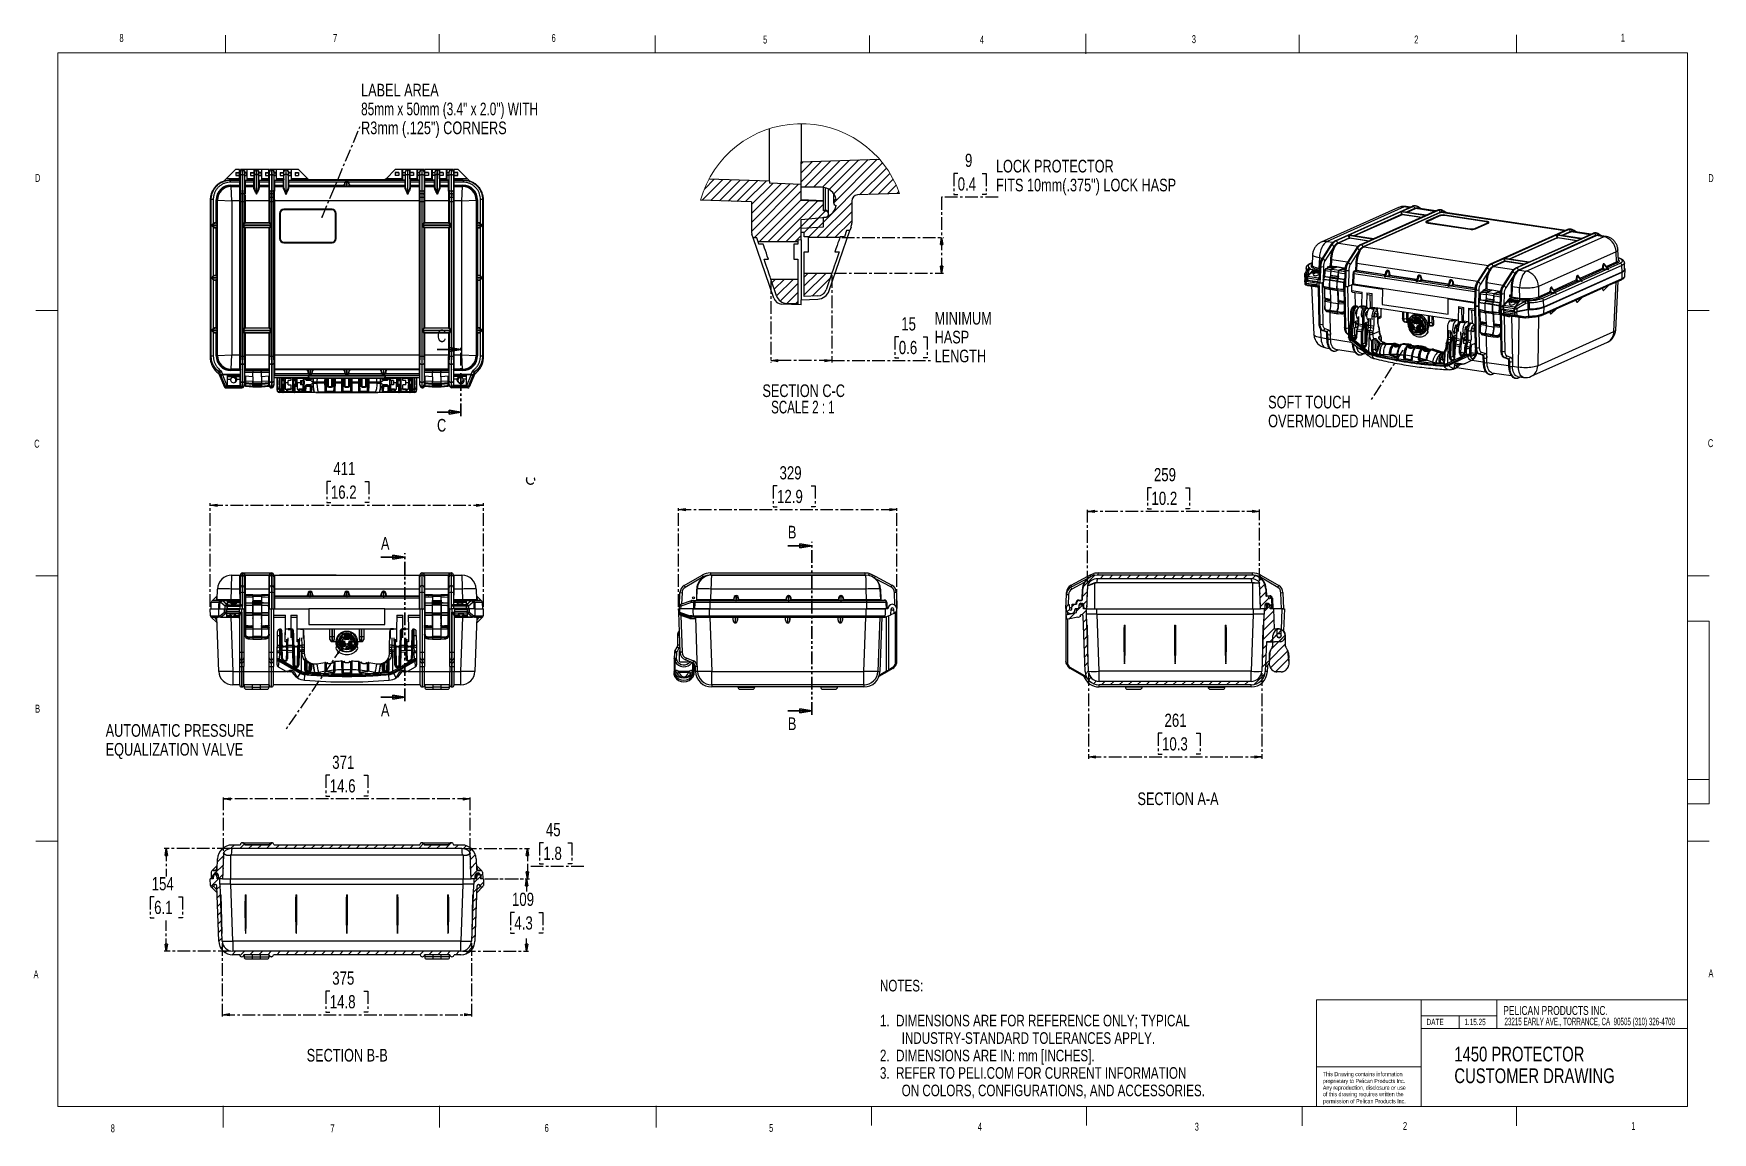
# Model space of a CAD drawing. Header units: millimetres. Extents: x 12 to 854, y 4 to 555.
import ezdxf

# ---------------------------------------------------------------- set-up
doc = ezdxf.new("R2010")
doc.units = ezdxf.units.MM
doc.linetypes.add('CENTER', pattern=[10.16, 6.35, -1.27, 1.27, -1.27])
doc.linetypes.add('PHANTOM', pattern=[12.7, 6.35, -1.27, 1.27, -1.27, 1.27, -1.27])
doc.layers.add('DEFAULT_1', color=7, linetype='CENTER')
doc.layers.add('LINE', color=150, linetype='CENTER', lineweight=35)
doc.styles.add('SLDTEXTSTYLE0', font='TXT', dxfattribs={"width": 0.497368})
doc.styles.add('SLDTEXTSTYLE1', font='TXT', dxfattribs={"width": 0.7})
doc.styles.add('SLDTEXTSTYLE2', font='TXT', dxfattribs={"width": 0.75})
doc.styles.add('SLDTEXTSTYLE3', font='TXT', dxfattribs={"width": 0.56})
doc.styles.add('SLDTEXTSTYLE4', font='TXT', dxfattribs={"width": 0.605})
doc.styles.add('SLDTEXTSTYLE5', font='TXT', dxfattribs={"width": 0.681818})
doc.dimstyles.new('SLDDIMSTYLE0', dxfattribs={"dimtxt": 6.614583, "dimasz": 3.556, "dimexe": 0, "dimexo": 0.0625, "dimgap": 1.653646, "dimtad": 1, "dimdec": 0, "dimlfac": 3, "dimrnd": 1e-09, "dimzin": 12, "dimdsep": 46, "dimtxsty": 'SLDTEXTSTYLE2', "dimblk1": 'CLOSED', "dimblk2": 'CLOSED', "dimsah": 1, "dimcen": 0.09, "dimadec": 0, "dimazin": 3, "dimtfac": 1, "dimtdec": 0, "dimtofl": 0, "dimtmove": 0, "dimatfit": 3, "dimldrblk": 'CLOSED', "dimfxl": 1, "dimfrac": 2, "dimtolj": 1, "dimtzin": 12, "dimarcsym": 0})
doc.dimstyles.new('SLDDIMSTYLE1', dxfattribs={"dimtxt": 0.18, "dimasz": 3.556, "dimexe": 0, "dimexo": 0.0625, "dimgap": 0, "dimtad": 0, "dimtih": 1, "dimtoh": 1, "dimdec": 0, "dimrnd": 1e-09, "dimzin": 0, "dimdsep": 46, "dimtxsty": 'Standard', "dimsah": 1, "dimcen": 0.09, "dimadec": 0, "dimazin": 0, "dimtfac": 3.556, "dimtdec": 0, "dimtofl": 0, "dimtmove": 0, "dimatfit": 3, "dimfxl": 1, "dimfrac": 2, "dimtolj": 1, "dimtzin": 0, "dimarcsym": 0})
doc.dimstyles.new('SLDDIMSTYLE2', dxfattribs={"dimtxt": 0.18, "dimasz": 0.762, "dimexe": 0, "dimexo": 0.0625, "dimgap": 0, "dimtad": 0, "dimtih": 1, "dimtoh": 1, "dimdec": 0, "dimrnd": 1e-09, "dimzin": 0, "dimdsep": 46, "dimtxsty": 'Standard', "dimblk1": 'DOT', "dimblk2": 'DOT', "dimsah": 1, "dimcen": 0.09, "dimadec": 0, "dimazin": 0, "dimtfac": 0.762, "dimtdec": 0, "dimtofl": 0, "dimtmove": 0, "dimatfit": 3, "dimldrblk": 'DOT', "dimfxl": 1, "dimfrac": 2, "dimtolj": 1, "dimtzin": 0, "dimarcsym": 0})
doc.dimstyles.new('SLDDIMSTYLE3', dxfattribs={"dimtxt": 6.614583, "dimasz": 3.556, "dimexe": 0, "dimexo": 0.0625, "dimgap": 1.653646, "dimtad": 0, "dimtih": 1, "dimtoh": 1, "dimdec": 0, "dimlfac": 3, "dimrnd": 1e-09, "dimzin": 12, "dimdsep": 46, "dimtxsty": 'SLDTEXTSTYLE2', "dimblk1": 'CLOSED', "dimblk2": 'CLOSED', "dimsah": 1, "dimcen": 0.09, "dimadec": 0, "dimazin": 3, "dimtfac": 1, "dimtdec": 0, "dimtofl": 0, "dimtmove": 0, "dimatfit": 3, "dimldrblk": 'CLOSED', "dimfxl": 1, "dimfrac": 2, "dimtolj": 1, "dimtzin": 12, "dimarcsym": 0})
doc.dimstyles.new('SLDDIMSTYLE4', dxfattribs={"dimtxt": 6.614583, "dimasz": 3.556, "dimexe": 0, "dimexo": 0.0625, "dimgap": 1.653646, "dimtad": 0, "dimtih": 1, "dimtoh": 1, "dimdec": 0, "dimlfac": 0.5, "dimrnd": 1e-09, "dimzin": 12, "dimdsep": 46, "dimtxsty": 'SLDTEXTSTYLE2', "dimblk1": 'CLOSED', "dimblk2": 'CLOSED', "dimsah": 1, "dimcen": 0.09, "dimadec": 0, "dimazin": 3, "dimtfac": 1, "dimtdec": 0, "dimtofl": 0, "dimtmove": 0, "dimatfit": 3, "dimldrblk": 'CLOSED', "dimfxl": 1, "dimfrac": 2, "dimtolj": 1, "dimtzin": 12, "dimarcsym": 0})
doc.dimstyles.new('SLDDIMSTYLE5', dxfattribs={"dimtxt": 6.614583, "dimasz": 3.556, "dimexe": 0, "dimexo": 0.0625, "dimgap": 1.653646, "dimtad": 1, "dimdec": 0, "dimlfac": 0.5, "dimrnd": 1e-09, "dimzin": 12, "dimdsep": 46, "dimtxsty": 'SLDTEXTSTYLE2', "dimblk1": 'CLOSED', "dimblk2": 'CLOSED', "dimsah": 1, "dimcen": 0.09, "dimadec": 0, "dimazin": 3, "dimtfac": 1, "dimtdec": 0, "dimtofl": 0, "dimtmove": 0, "dimatfit": 3, "dimldrblk": 'CLOSED', "dimfxl": 1, "dimfrac": 2, "dimtolj": 1, "dimtzin": 12, "dimarcsym": 0})

msp = doc.modelspace()

# ---------------------------------------------------------------- texts
at = {"color": 7, "linetype": 'Continuous', "lineweight": 0}
for s, insert, char_height, attachment_point, style in [('8', (55.03, 555.27), 3.97, 1, 'SLDTEXTSTYLE3'), ('7', (162.21, 555.27), 3.97, 1, 'SLDTEXTSTYLE3'), ('6', (271.83, 555.27), 3.97, 1, 'SLDTEXTSTYLE3'), ('5', (377.92, 554.46), 3.97, 1, 'SLDTEXTSTYLE3'), ('4', (486.68, 554.46), 3.97, 1, 'SLDTEXTSTYLE3'), ('3', (593.04, 554.68), 3.97, 1, 'SLDTEXTSTYLE3'), ('2', (704.6, 554.5), 3.97, 1, 'SLDTEXTSTYLE3'), ('1', (808.26, 555.48), 3.97, 1, 'SLDTEXTSTYLE3'), ('D', (12.66, 485.09), 3.97, 1, 'SLDTEXTSTYLE3'), ('D', (852.13, 485), 3.97, 1, 'SLDTEXTSTYLE3'), ('C', (12.26, 351.81), 3.97, 1, 'SLDTEXTSTYLE3'), ('C', (851.94, 352.07), 3.97, 1, 'SLDTEXTSTYLE3'), ('B', (12.73, 218.91), 3.97, 1, 'SLDTEXTSTYLE3'), ('A', (11.94, 85.7), 3.97, 1, 'SLDTEXTSTYLE3'), ('A', (852.22, 86.21), 3.97, 1, 'SLDTEXTSTYLE3'), ('PELICAN PRODUCTS INC.', (749.28, 67.81), 4.5, 1, 'SLDTEXTSTYLE1'), ('DATE', (710.8, 61.39), 3.175, 1, 'SLDTEXTSTYLE4'), ('1.15.25', (729.74, 61.39), 3.175, 1, 'SLDTEXTSTYLE4'), ('23215 EARLY AVE., TORRANCE, CA  90505 (310) 326-4700', (792.67, 61.93), 3.75, 2, 'SLDTEXTSTYLE0'), ('This Drawing contains information', (658.77, 34.73), 2.1167, 1, 'SLDTEXTSTYLE2'), ('Any reproduction, disclosure or use', (658.75, 27.92), 2.1167, 1, 'SLDTEXTSTYLE2'), ('proprietary to Pelican Products Inc.', (658.74, 31.28), 2.1167, 1, 'SLDTEXTSTYLE2'), ('of this drawing requires written the', (658.81, 24.69), 2.1167, 1, 'SLDTEXTSTYLE2'), ('permission of Pelican Products Inc.', (658.9, 21.15), 2.1167, 1, 'SLDTEXTSTYLE2'), ('8', (50.66, 8.45), 3.97, 1, 'SLDTEXTSTYLE3'), ('7', (160.87, 8.45), 3.97, 1, 'SLDTEXTSTYLE3'), ('6', (268.34, 8.64), 3.97, 1, 'SLDTEXTSTYLE3'), ('5', (380.92, 8.64), 3.97, 1, 'SLDTEXTSTYLE3'), ('4', (485.65, 9.26), 3.97, 1, 'SLDTEXTSTYLE3'), ('3', (594.48, 9.26), 3.97, 1, 'SLDTEXTSTYLE3'), ('2', (698.94, 9.61), 3.97, 1, 'SLDTEXTSTYLE3'), ('1', (813.49, 9.61), 3.97, 1, 'SLDTEXTSTYLE3')]:
    msp.add_mtext(s, dxfattribs=dict(at, insert=insert, char_height=char_height, attachment_point=attachment_point, style=style))
at = {"color": 7, "linetype": 'Continuous', "char_height": 6.35, "attachment_point": 1, "style": 'SLDTEXTSTYLE2'}
for s, insert in [('C', (214.37, 407.08)), ('C', (214.37, 362.23)), ('B', (390.39, 308.64)), ('A', (186.23, 303.01)), ('A', (186.23, 219.41)), ('B', (390.39, 212.55))]:
    msp.add_mtext(s, dxfattribs=dict(at, insert=insert))
at = {"layer": 'LINE', "char_height": 6.35, "attachment_point": 2, "style": 'SLDTEXTSTYLE2'}
for s, insert in [('SECTION A-A', (586.1, 174.92)), ('SECTION B-B', (169.3, 46.31))]:
    msp.add_mtext(s, dxfattribs=dict(at, insert=insert))

# ---------------------------------------------------------------- blocks, each defined once
blk = doc.blocks.new('SW_NOTE_0')
at = {"color": 0, "linetype": 'Continuous', "lineweight": 0, "char_height": 7.4083, "attachment_point": 1, "style": 'SLDTEXTSTYLE2'}
for s, insert in [('1450 PROTECTOR', (0, 9.55)), ('CUSTOMER DRAWING', (0, -1.33))]:
    blk.add_mtext(s, dxfattribs=dict(at, insert=insert))
blk = doc.blocks.new('SW_NOTE_0_1')
at = {"color": 0, "linetype": 'Continuous', "lineweight": 0, "attachment_point": 1, "style": 'SLDTEXTSTYLE2'}
for s, insert, char_height in [('NOTES:', (0, 7.5), 5.821), ('1.  DIMENSIONS ARE FOR REFERENCE ONLY; TYPICAL', (0, -10.02), 5.8208), ('INDUSTRY-STANDARD TOLERANCES APPLY.', (10.91, -18.78), 5.8208), ('2.  DIMENSIONS ARE IN: mm [INCHES].', (0, -27.54), 5.8208), ('3.  REFER TO PELI.COM FOR CURRENT INFORMATION', (0, -36.3), 5.8208), ('ON COLORS, CONFIGURATIONS, AND ACCESSORIES.', (10.91, -45.06), 5.8208)]:
    blk.add_mtext(s, dxfattribs=dict(at, insert=insert, char_height=char_height))
blk = doc.blocks.new('_Closed')
at = {"color": 0, "linetype": 'ByBlock', "lineweight": -2}
for p, q in [((-1, 0.166667), (0, 0)), ((-1, 0.166667), (-1, -0.166667)), ((0, 0), (-1, -0.166667)), ((0, 0), (-1, 0))]:
    blk.add_line(p, q, dxfattribs=at)
blk = doc.blocks.new('_D')
at = {"layer": 'DEFAULT_1'}
for p, q in [((161.1, 330.82), (159.09, 330.82)), ((159.09, 330.82), (159.09, 320.31)), ((178.2, 330.82), (180.21, 330.82)), ((180.21, 330.82), (180.21, 320.31)), ((159.09, 320.31), (161.1, 320.31)), ((180.21, 320.31), (178.2, 320.31)), ((100.53, 267.93), (100.53, 319.97)), ((100.53, 318.97), (237.69, 318.97)), ((237.69, 267.93), (237.69, 319.97))]:
    blk.add_line(p, q, dxfattribs=at)
at = {"layer": 'DEFAULT_1', "xscale": 3.556, "yscale": 3.556, "rotation": 180}
blk.add_blockref('_Closed', (100.53, 318.97, -1.92), dxfattribs=at)
at = {"layer": 'DEFAULT_1', "xscale": 3.556, "yscale": 3.556}
blk.add_blockref('_Closed', (237.69, 318.97, -1.92), dxfattribs=at)
at = {"layer": 'DEFAULT_1', "char_height": 6.615, "attachment_point": 1, "style": 'SLDTEXTSTYLE2'}
for s, insert in [('411', (162.32, 340.68)), ('16.2', (161.1, 328.83))]:
    blk.add_mtext(s, dxfattribs=dict(at, insert=insert))
blk = doc.blocks.new('SW_NOTE_0_2')
at = {"layer": 'DEFAULT_1', "color": 0, "char_height": 6.35, "attachment_point": 1, "style": 'SLDTEXTSTYLE2'}
for s, insert in [('AUTOMATIC PRESSURE', (-90.42, 2.59)), ('EQUALIZATION VALVE', (-90.42, -6.88))]:
    blk.add_mtext(s, dxfattribs=dict(at, insert=insert))
blk = doc.blocks.new('SW_NOTE_0_3')
at = {"layer": 'DEFAULT_1', "color": 0, "char_height": 6.35, "attachment_point": 1}
for s, insert, style in [('LABEL AREA', (0.53, 21.52), 'SLDTEXTSTYLE2'), ('85mm x 50mm (3.4" x 2.0") WITH', (0.53, 12.05), 'SLDTEXTSTYLE1'), ('R3mm (.125") CORNERS', (0.53, 2.58), 'SLDTEXTSTYLE2')]:
    blk.add_mtext(s, dxfattribs=dict(at, insert=insert, style=style))
blk = doc.blocks.new('_Dot')
at = {"color": 0, "linetype": 'ByBlock', "lineweight": -2}
blk.add_line((-0.5, 0), (-1, 0), dxfattribs=at)
at = {"color": 0, "linetype": 'ByBlock', "const_width": 0.5}
blk.add_lwpolyline([(-0.25, 0, 1), (0.25, 0, 1)], format="xyb", close=True, dxfattribs=at)
blk = doc.blocks.new('_D_1')
at = {"layer": 'DEFAULT_1'}
for p, q in [((384.96, 328.65), (382.95, 328.65)), ((382.95, 328.65), (382.95, 318.14)), ((402.06, 328.65), (404.07, 328.65)), ((404.07, 328.65), (404.07, 318.14)), ((335.53, 267.93), (335.53, 317.8)), ((335.53, 316.8), (445.08, 316.8)), ((382.95, 318.14), (384.96, 318.14)), ((404.07, 318.14), (402.06, 318.14)), ((445.08, 267.93), (445.08, 317.8))]:
    blk.add_line(p, q, dxfattribs=at)
at = {"layer": 'DEFAULT_1', "xscale": 3.556, "yscale": 3.556, "rotation": 180}
blk.add_blockref('_Closed', (335.53, 316.8, 0), dxfattribs=at)
at = {"layer": 'DEFAULT_1', "xscale": 3.556, "yscale": 3.556}
blk.add_blockref('_Closed', (445.08, 316.8, 0), dxfattribs=at)
at = {"layer": 'DEFAULT_1', "char_height": 6.615, "attachment_point": 1, "style": 'SLDTEXTSTYLE2'}
for s, insert in [('329', (386.18, 338.52)), ('12.9', (384.96, 326.67))]:
    blk.add_mtext(s, dxfattribs=dict(at, insert=insert))
blk = doc.blocks.new('_D_2')
at = {"layer": 'DEFAULT_1'}
for p, q in [((572.78, 327.72), (570.76, 327.72)), ((570.76, 327.72), (570.76, 317.21)), ((589.88, 327.72), (591.89, 327.72)), ((591.89, 327.72), (591.89, 317.21)), ((540.62, 279.76), (540.62, 316.87)), ((627.05, 315.87), (540.62, 315.87)), ((570.76, 317.21), (572.78, 317.21)), ((591.89, 317.21), (589.88, 317.21)), ((627.05, 280.99), (627.05, 316.87))]:
    blk.add_line(p, q, dxfattribs=at)
at = {"layer": 'DEFAULT_1', "xscale": 3.556, "yscale": 3.556, "rotation": 180}
blk.add_blockref('_Closed', (540.62, 315.87), dxfattribs=at)
at = {"layer": 'DEFAULT_1', "xscale": 3.556, "yscale": 3.556}
blk.add_blockref('_Closed', (627.05, 315.87), dxfattribs=at)
at = {"layer": 'DEFAULT_1', "char_height": 6.615, "attachment_point": 1, "style": 'SLDTEXTSTYLE2'}
for s, insert in [('259', (574, 337.59)), ('10.2', (572.78, 325.74))]:
    blk.add_mtext(s, dxfattribs=dict(at, insert=insert))
blk = doc.blocks.new('_D_3')
at = {"layer": 'DEFAULT_1'}
for p, q in [((541.21, 234.72), (541.21, 191.71)), ((628.11, 234.72), (628.11, 191.71)), ((578.08, 204.57), (576.07, 204.57)), ((576.07, 204.57), (576.07, 194.06)), ((595.18, 204.57), (597.19, 204.57)), ((597.19, 204.57), (597.19, 194.06)), ((576.07, 194.06), (578.08, 194.06)), ((597.19, 194.06), (595.18, 194.06)), ((541.21, 192.71), (628.11, 192.71))]:
    blk.add_line(p, q, dxfattribs=at)
at = {"layer": 'DEFAULT_1', "xscale": 3.556, "yscale": 3.556, "rotation": 180}
blk.add_blockref('_Closed', (541.21, 192.71, 32.29), dxfattribs=at)
at = {"layer": 'DEFAULT_1', "xscale": 3.556, "yscale": 3.556}
blk.add_blockref('_Closed', (628.11, 192.71, 32.29), dxfattribs=at)
at = {"layer": 'DEFAULT_1', "char_height": 6.615, "attachment_point": 1, "style": 'SLDTEXTSTYLE2'}
for s, insert in [('261', (579.3, 214.43)), ('10.3', (578.08, 202.58))]:
    blk.add_mtext(s, dxfattribs=dict(at, insert=insert))
blk = doc.blocks.new('_D_4')
at = {"layer": 'DEFAULT_1'}
for p, q in [((160.56, 183.5), (158.55, 183.5)), ((158.55, 183.5), (158.55, 172.99)), ((177.66, 183.5), (179.68, 183.5)), ((179.68, 183.5), (179.68, 172.99)), ((107.26, 145.68), (107.26, 172.65)), ((230.97, 171.65), (107.26, 171.65)), ((158.55, 172.99), (160.56, 172.99)), ((179.68, 172.99), (177.66, 172.99)), ((230.97, 145.68), (230.97, 172.65))]:
    blk.add_line(p, q, dxfattribs=at)
at = {"layer": 'DEFAULT_1', "xscale": 3.556, "yscale": 3.556, "rotation": 180}
blk.add_blockref('_Closed', (107.26, 171.65), dxfattribs=at)
at = {"layer": 'DEFAULT_1', "xscale": 3.556, "yscale": 3.556}
blk.add_blockref('_Closed', (230.97, 171.65), dxfattribs=at)
at = {"layer": 'DEFAULT_1', "char_height": 6.615, "attachment_point": 1, "style": 'SLDTEXTSTYLE2'}
for s, insert in [('371', (161.78, 193.37)), ('14.6', (160.56, 181.52))]:
    blk.add_mtext(s, dxfattribs=dict(at, insert=insert))
blk = doc.blocks.new('_D_5')
at = {"layer": 'DEFAULT_1'}
for p, q in [((106.61, 99.4), (106.61, 62.4)), ((231.62, 99.4), (231.62, 62.4)), ((160.56, 75.25), (158.55, 75.25)), ((158.55, 75.25), (158.55, 64.74)), ((177.66, 75.25), (179.68, 75.25)), ((179.68, 75.25), (179.68, 64.74)), ((106.61, 63.4), (231.62, 63.4)), ((158.55, 64.74), (160.56, 64.74)), ((179.68, 64.74), (177.66, 64.74))]:
    blk.add_line(p, q, dxfattribs=at)
at = {"layer": 'DEFAULT_1', "xscale": 3.556, "yscale": 3.556, "rotation": 180}
blk.add_blockref('_Closed', (106.61, 63.4, -0.3), dxfattribs=at)
at = {"layer": 'DEFAULT_1', "xscale": 3.556, "yscale": 3.556}
blk.add_blockref('_Closed', (231.62, 63.4, -0.3), dxfattribs=at)
at = {"layer": 'DEFAULT_1', "char_height": 6.615, "attachment_point": 1, "style": 'SLDTEXTSTYLE2'}
for s, insert in [('375', (161.78, 85.12)), ('14.8', (160.56, 73.27))]:
    blk.add_mtext(s, dxfattribs=dict(at, insert=insert))
blk = doc.blocks.new('_D_6')
at = {"layer": 'DEFAULT_1'}
for p, q in [((227.81, 146.77), (260.69, 146.77)), ((259.69, 146.77), (259.69, 131.62)), ((267.74, 149.69), (265.73, 149.69)), ((265.73, 149.69), (265.73, 139.18)), ((279.95, 149.69), (281.97, 149.69)), ((281.97, 149.69), (281.97, 139.18)), ((288, 137.84), (259.69, 137.84)), ((259.69, 137.84), (259.69, 131.62)), ((265.73, 139.18), (267.74, 139.18)), ((281.97, 139.18), (279.95, 139.18)), ((238.69, 131.62), (260.69, 131.62))]:
    blk.add_line(p, q, dxfattribs=at)
at = {"layer": 'DEFAULT_1', "xscale": 3.556, "yscale": 3.556}
for p, rotation in [((259.69, 146.77, -0.3), 90), ((259.69, 131.62, -0.3), 270)]:
    blk.add_blockref('_Closed', p, dxfattribs=dict(at, rotation=rotation))
at = {"layer": 'DEFAULT_1', "char_height": 6.615, "attachment_point": 1, "style": 'SLDTEXTSTYLE2'}
for s, insert in [('45', (268.96, 159.56)), ('1.8', (267.74, 147.71))]:
    blk.add_mtext(s, dxfattribs=dict(at, insert=insert))
blk = doc.blocks.new('_D_7')
at = {"layer": 'DEFAULT_1'}
for p, q in [((238.27, 131.62), (260.27, 131.62)), ((259.27, 131.62), (259.27, 124.93)), ((253.16, 114.77), (251.15, 114.77)), ((251.15, 114.77), (251.15, 104.26)), ((265.38, 114.77), (267.39, 114.77)), ((267.39, 114.77), (267.39, 104.26)), ((251.15, 104.26), (253.16, 104.26)), ((259.27, 95.3), (259.27, 102.91)), ((267.39, 104.26), (265.38, 104.26)), ((227.33, 95.3), (260.27, 95.3))]:
    blk.add_line(p, q, dxfattribs=at)
at = {"layer": 'DEFAULT_1', "xscale": 3.556, "yscale": 3.556}
for p, rotation in [((259.27, 131.62, -0.3), 90), ((259.27, 95.3, -0.3), 270)]:
    blk.add_blockref('_Closed', p, dxfattribs=dict(at, rotation=rotation))
at = {"layer": 'DEFAULT_1', "char_height": 6.615, "attachment_point": 1, "style": 'SLDTEXTSTYLE2'}
for s, insert in [('109', (251.94, 124.63)), ('4.3', (253.16, 112.78))]:
    blk.add_mtext(s, dxfattribs=dict(at, insert=insert))
blk = doc.blocks.new('_D_8')
at = {"layer": 'DEFAULT_1'}
for p, q in [((110.42, 146.77), (77.54, 146.77)), ((78.54, 146.77), (78.54, 132.74)), ((72.43, 122.58), (70.42, 122.58)), ((70.42, 122.58), (70.42, 112.07)), ((84.64, 122.58), (86.65, 122.58)), ((86.65, 122.58), (86.65, 112.07)), ((70.42, 112.07), (72.43, 112.07)), ((78.54, 95.3), (78.54, 110.72)), ((86.65, 112.07), (84.64, 112.07)), ((110.9, 95.3), (77.54, 95.3))]:
    blk.add_line(p, q, dxfattribs=at)
at = {"layer": 'DEFAULT_1', "xscale": 3.556, "yscale": 3.556}
for p, rotation in [((78.54, 146.77, -0.3), 90), ((78.54, 95.3, -0.3), 270)]:
    blk.add_blockref('_Closed', p, dxfattribs=dict(at, rotation=rotation))
at = {"layer": 'DEFAULT_1', "char_height": 6.615, "attachment_point": 1, "style": 'SLDTEXTSTYLE2'}
for s, insert in [('154', (71.2, 132.44)), ('6.1', (72.43, 120.59))]:
    blk.add_mtext(s, dxfattribs=dict(at, insert=insert))
blk = doc.blocks.new('SW_HATCH_0')
at = {"color": 0, "linetype": 'Continuous', "lineweight": 18}
for p, q in [((48.54, 3.63), (58.85, 13.95)), ((48.54, 8.12), (54.2, 13.79)), ((48.54, 12.61), (49.54, 13.62)), ((50.28, 0.89), (63.5, 14.11)), ((52.19, -24.14), (89.43, 13.09)), ((54.77, 0.89), (68.15, 14.27)), ((59.24, 0.87), (72.81, 14.44)), ((62.65, -0.22), (77.46, 14.6)), ((64.82, -7.02), (86.76, 14.92)), ((64.96, -2.39), (82.11, 14.76)), ((77.91, -2.91), (91.35, 10.53)), ((-1.07, -5.56), (9.24, 4.75)), ((0, 0), (4.91, 4.91)), ((3.27, -5.71), (13.58, 4.6)), ((7.61, -5.86), (17.92, 4.45)), ((11.95, -6.01), (22.26, 4.3)), ((16.28, -6.17), (26.6, 4.15)), ((20.62, -6.32), (30.94, 4)), ((23.64, -7.79), (34.29, 2.86)), ((23.64, -12.28), (38.63, 2.71)), ((23.64, -16.77), (42.97, 2.56)), ((23.65, -21.25), (47.31, 2.4)), ((82.56, -2.75), (93.13, 7.82)), ((87.22, -2.59), (94.76, 4.96)), ((91.87, -2.42), (96.24, 1.95)), ((24.93, -24.46), (48.54, -0.86)), ((27.44, -26.44), (48.54, -5.35)), ((31.93, -26.44), (52.57, -5.8)), ((36.42, -26.44), (56.84, -6.02)), ((40.91, -26.44), (59.71, -7.64)), ((56.49, -24.33), (73.94, -6.89)), ((96.52, -2.26), (97.55, -1.23)), ((48.54, -18.82), (52.47, -14.88)), ((50.03, -21.81), (57.36, -14.49)), ((52.49, -19.35), (60.84, -11)), ((57.23, -19.11), (59.71, -16.62)), ((60.98, -24.33), (73.94, -11.38)), ((65.47, -24.33), (73.94, -15.87)), ((45.4, -26.44), (48.54, -23.31)), ((33.95, -46.87), (35.69, -45.14)), ((35.09, -50.22), (40.18, -45.14)), ((36.24, -53.57), (44.67, -45.14)), ((38.11, -56.18), (46.91, -47.38)), ((50.16, -44.13), (52.12, -42.17)), ((50.16, -48.62), (56.61, -42.17)), ((50.16, -53.11), (61.1, -42.17)), ((54.08, -53.68), (63.09, -44.67)), ((41.44, -57.34), (46.91, -51.87)), ((45.78, -57.49), (46.91, -56.36)), ((59.77, -52.48), (60.21, -52.05))]:
    blk.add_line(p, q, dxfattribs=at)
blk = doc.blocks.new('_D_9')
at = {"layer": 'DEFAULT_1'}
for p, q in [((475.56, 485.37), (473.55, 485.37)), ((473.55, 485.37), (473.55, 474.86)), ((487.77, 485.37), (489.79, 485.37)), ((489.79, 485.37), (489.79, 474.86)), ((495.82, 473.52), (467.51, 473.52)), ((467.51, 473.52), (467.51, 453.19)), ((473.55, 474.86), (475.56, 474.86)), ((489.79, 474.86), (487.77, 474.86)), ((417.4, 453.19), (468.51, 453.19)), ((467.51, 453.19), (467.51, 435.35)), ((413.41, 435.35), (468.51, 435.35))]:
    blk.add_line(p, q, dxfattribs=at)
at = {"layer": 'DEFAULT_1', "xscale": 3.556, "yscale": 3.556}
for p, rotation in [((467.51, 453.19), 90), ((467.51, 435.35), 270)]:
    blk.add_blockref('_Closed', p, dxfattribs=dict(at, rotation=rotation))
at = {"layer": 'DEFAULT_1', "attachment_point": 1, "style": 'SLDTEXTSTYLE2'}
for s, insert, char_height in [('9', (479.22, 495.24), 6.61), ('0.4', (475.56, 483.39), 6.615)]:
    blk.add_mtext(s, dxfattribs=dict(at, insert=insert, char_height=char_height))
blk = doc.blocks.new('_D_10')
at = {"layer": 'DEFAULT_1'}
for p, q in [((381.82, 431.38), (381.82, 390.48)), ((412.41, 434.35), (412.41, 390.48)), ((446.02, 403.33), (444.01, 403.33)), ((444.01, 403.33), (444.01, 392.82)), ((458.24, 403.33), (460.25, 403.33)), ((460.25, 403.33), (460.25, 392.82)), ((412.41, 391.48), (381.82, 391.48)), ((412.41, 391.48), (462.26, 391.48)), ((444.01, 392.82), (446.02, 392.82)), ((460.25, 392.82), (458.24, 392.82))]:
    blk.add_line(p, q, dxfattribs=at)
at = {"layer": 'DEFAULT_1', "xscale": 3.556, "yscale": 3.556, "rotation": 180}
blk.add_blockref('_Closed', (381.82, 391.48), dxfattribs=at)
at = {"layer": 'DEFAULT_1', "xscale": 3.556, "yscale": 3.556}
blk.add_blockref('_Closed', (412.41, 391.48), dxfattribs=at)
at = {"layer": 'DEFAULT_1', "char_height": 6.615, "attachment_point": 1, "style": 'SLDTEXTSTYLE2'}
for s, insert in [('15', (447.24, 413.2)), ('0.6', (446.02, 401.35))]:
    blk.add_mtext(s, dxfattribs=dict(at, insert=insert))
blk = doc.blocks.new('SW_NOTE_0_4')
at = {"layer": 'LINE', "color": 0, "char_height": 6.35, "attachment_point": 2}
for s, insert, style in [('SECTION C-C', (26.69, 8.19), 'SLDTEXTSTYLE2'), ('SCALE 2 : 1', (26.29, -0.03), 'SLDTEXTSTYLE5')]:
    blk.add_mtext(s, dxfattribs=dict(at, insert=insert, style=style))
blk = doc.blocks.new('SW_NOTE_0_5')
at = {"layer": 'DEFAULT_1', "color": 0, "char_height": 6.35, "attachment_point": 1, "style": 'SLDTEXTSTYLE2'}
for s, insert in [('MINIMUM', (0, 8.19)), ('HASP', (0, -1.28)), ('LENGTH', (0, -10.75))]:
    blk.add_mtext(s, dxfattribs=dict(at, insert=insert))
blk = doc.blocks.new('SW_NOTE_0_6')
at = {"layer": 'DEFAULT_1', "color": 0, "char_height": 6.35, "attachment_point": 1, "style": 'SLDTEXTSTYLE2'}
for s, insert in [('LOCK PROTECTOR', (0, 8.19)), ('FITS 10mm(.375") LOCK HASP', (0, -1.28))]:
    blk.add_mtext(s, dxfattribs=dict(at, insert=insert))
blk = doc.blocks.new('SW_NOTE_0_7')
at = {"layer": 'DEFAULT_1', "color": 0, "char_height": 6.35, "attachment_point": 1, "style": 'SLDTEXTSTYLE2'}
for s, insert in [('SOFT TOUCH', (-51.24, 2.6)), ('OVERMOLDED HANDLE', (-51.24, -6.87))]:
    blk.add_mtext(s, dxfattribs=dict(at, insert=insert))

# ---------------------------------------------------------------- dimensions: what is measured, and where the dimension line sits
at = {"layer": 'DEFAULT_1'}
for base, p1, p2, dimstyle, picture, middle in [((467.51, 435.35), (416.4, 453.19), (412.41, 435.35), 'SLDDIMSTYLE4', '_D_9', (467.51, 484.53)), ((259.69, 131.62), (226.81, 146.77), (237.69, 131.62), 'SLDDIMSTYLE3', '_D_6', (259.69, 148.84)), ((78.54, 95.3), (111.42, 146.77), (111.9, 95.3), 'SLDDIMSTYLE3', '_D_8', (78.54, 121.73)), ((259.27, 95.3), (237.27, 131.62), (226.33, 95.3), 'SLDDIMSTYLE3', '_D_7', (259.27, 113.92))]:
    dim = msp.add_linear_dim(base=base, p1=p1, p2=p2, angle=90, dimstyle=dimstyle, dxfattribs=at)
    dim.commit()
    dim.dimension.update_dxf_attribs({"geometry": picture, "text_midpoint": middle, "dimtype": 160})
for base, p1, p2, dimstyle, picture, middle in [((381.82, 391.48), (412.41, 435.35), (381.82, 432.38), 'SLDDIMSTYLE5', '_D_10', (452.13, 391.48)), ((237.69, 318.97), (100.53, 266.93), (237.69, 266.93), 'SLDDIMSTYLE0', '_D', (169.65, 318.97)), ((445.08, 316.8), (335.53, 266.93), (445.08, 266.93), 'SLDDIMSTYLE0', '_D_1', (393.51, 316.8)), ((540.62, 315.87), (627.05, 279.99), (540.62, 278.76), 'SLDDIMSTYLE0', '_D_2', (581.33, 315.87)), ((628.11, 192.71), (541.21, 235.72), (628.11, 235.72), 'SLDDIMSTYLE0', '_D_3', (586.63, 192.71)), ((107.26, 171.65), (230.97, 144.68), (107.26, 144.68), 'SLDDIMSTYLE0', '_D_4', (169.11, 171.65)), ((231.62, 63.4), (106.61, 100.4), (231.62, 100.4), 'SLDDIMSTYLE0', '_D_5', (169.11, 63.4))]:
    dim = msp.add_linear_dim(base=base, p1=p1, p2=p2, dimstyle=dimstyle, dxfattribs=at)
    dim.commit()
    dim.dimension.update_dxf_attribs({"geometry": picture, "text_midpoint": middle, "dimtype": 160})

# ---------------------------------------------------------------- hatches: boundary and pattern name
at = {"linetype": 'Continuous', "lineweight": 18}
h = msp.add_hatch(dxfattribs=at)
h.set_pattern_fill('ANSI31', style=0)
edge = h.paths.add_edge_path(flags=0)
edge.add_arc((636.77, 253.63), 3.09, 0, 180)
edge.add_line((633.67, 253.63), (633.67, 248.82))
edge.add_arc((631.56, 248.82), 2.12, 330, 360, ccw=False)
edge.add_line((633.39, 247.76), (632.45, 246.12))
edge.add_ellipse((634.28, 245.06), major_axis=(1.06, 1.84), ratio=0.99779, start_angle=90, end_angle=117.1013)
edge.add_line((632.17, 245.17), (631.85, 239.25))
edge.add_line((631.85, 239.25), (631.97, 238.57))
edge.add_ellipse((634.05, 239.06), major_axis=(0, 2.44), ratio=0.866025, start_angle=103.29677, end_angle=124.91161)
edge.add_ellipse((636.77, 240.96), major_axis=(0, 6.11), ratio=0.866025, start_angle=124.91161, end_angle=146.902)
edge.add_spline(control_points=[(633.58, 236.07), (633.8, 235.89), (634.05, 235.74), (634.32, 235.64), (634.66, 235.51), (635.02, 235.44), (635.38, 235.43), (635.46, 235.42), (635.54, 235.42), (635.62, 235.42)], knot_values=[0, 0, 0, 0, 0.002572, 0.002572, 0.002572, 0.00582, 0.00582, 0.00582, 0.006515, 0.006515, 0.006515, 0.006515], weights=[1, 1, 1, 1, 1, 1, 1, 1, 1, 1], degree=3, periodic=0)
edge.add_line((635.62, 235.42), (637.91, 235.42))
edge.add_spline(control_points=[(637.91, 235.42), (638.27, 235.42), (638.63, 235.46), (638.97, 235.56), (639.25, 235.64), (639.52, 235.76), (639.75, 235.92), (639.82, 235.97), (639.89, 236.02), (639.95, 236.07)], knot_values=[0, 0, 0, 0, 0.003201, 0.003201, 0.003201, 0.005781, 0.005781, 0.005781, 0.006515, 0.006515, 0.006515, 0.006515], weights=[1, 1, 1, 1, 1, 1, 1, 1, 1, 1], degree=3, periodic=0)
edge.add_ellipse((636.77, 240.96), major_axis=(0, 6.11), ratio=0.866025, start_angle=213.098, end_angle=235.08839)
edge.add_ellipse((639.48, 239.06), major_axis=(0, 2.44), ratio=0.866025, start_angle=235.08839, end_angle=256.70323)
edge.add_line((641.56, 238.57), (641.68, 239.25))
edge.add_line((641.68, 239.25), (641.37, 245.17))
edge.add_ellipse((639.25, 245.06), major_axis=(-1.06, 1.84), ratio=0.99779, start_angle=242.8987, end_angle=270)
edge.add_line((641.08, 246.12), (640.14, 247.76))
edge.add_arc((641.97, 248.82), 2.12, 180, 210, ccw=False)
edge.add_line((639.86, 248.82), (639.86, 253.63))
edge = h.paths.add_edge_path(flags=0)
edge.add_arc((636.77, 253.63), 1.06, 0, 360)
at = {"layer": 'DEFAULT_1', "linetype": 'Continuous', "lineweight": 18}
h = msp.add_hatch(dxfattribs=at)
h.set_pattern_fill('ANSI31', color=256, style=0)
edge = h.paths.add_edge_path(flags=0)
edge.add_line((538.86, 268.62), (538.86, 267.57))
edge.add_line((538.86, 267.57), (539.49, 266.93))
edge.add_line((539.49, 266.93), (540.21, 266.93))
edge.add_line((540.21, 266.93), (540.62, 278.76))
edge.add_arc((541.05, 278.74), 0.423, 155.4844, 178, ccw=False)
edge.add_arc((545.59, 276.67), 5.42, 90, 155.4844, ccw=False)
edge.add_line((545.59, 282.09), (622.88, 282.09))
edge.add_arc((622.88, 276.67), 5.42, 41.50738, 90, ccw=False)
edge.add_arc((626.62, 279.98), 0.423, 2, 41.50738, ccw=False)
edge.add_line((627.05, 279.99), (627.5, 266.93))
edge.add_line((627.5, 266.93), (629.62, 266.93))
edge.add_line((629.62, 266.93), (629.62, 268.62))
edge.add_arc((630.89, 268.62), 1.27, 101.47834, 180, ccw=False)
edge.add_arc((630.89, 269.89), 0.254, 185.73917, 354.26083)
edge.add_arc((630.89, 268.62), 1.27, 4.619, 78.52166, ccw=False)
edge.add_line((632.15, 268.73), (632.3, 266.93))
edge.add_line((632.3, 266.93), (633.34, 266.93))
edge.add_line((633.34, 266.93), (633.16, 272.3))
edge.add_arc((632.14, 272.27), 1.02, 2, 90)
edge.add_line((632.14, 273.28), (630.45, 273.28))
edge.add_arc((630.45, 273.54), 0.254, 182, 270, ccw=False)
edge.add_line((630.19, 273.53), (630.07, 276.92))
edge.add_arc((622.88, 276.67), 7.2, 2, 90)
edge.add_line((622.88, 283.86), (545.59, 283.86))
edge.add_arc((545.59, 276.67), 7.2, 90, 178)
edge.add_line((538.4, 276.92), (538.22, 271.65))
edge.add_arc((537.71, 271.67), 0.508, 270, 358, ccw=False)
edge.add_line((537.71, 271.16), (536.26, 271.16))
edge.add_arc((536.26, 270.15), 1.02, 90, 178)
edge.add_line((535.24, 270.18), (535.21, 269.26))
edge.add_line((535.21, 269.26), (532.95, 269.26))
edge.add_line((532.95, 269.26), (532.82, 266.9))
edge.add_arc((532.21, 266.93), 0.614, 183, 357, ccw=False)
edge.add_line((531.6, 266.9), (531.48, 269.14))
edge.add_arc((532.21, 266.93), 2.33, 108.28594, 360)
edge.add_line((534.54, 266.93), (536.17, 266.93))
edge.add_line((536.17, 266.93), (536.32, 268.73))
edge.add_arc((537.59, 268.62), 1.27, 101.47834, 175.381, ccw=False)
edge.add_arc((537.59, 269.89), 0.254, 185.73917, 354.26083)
edge.add_arc((537.59, 268.62), 1.27, 0, 78.52166, ccw=False)
edge = h.paths.add_edge_path(flags=0)
edge.add_arc((631.96, 272.52), 0.55, 0, 360)
h = msp.add_hatch(dxfattribs=at)
h.set_pattern_fill('ANSI31', color=256, style=0)
edge = h.paths.add_edge_path(flags=0)
edge.add_line((630.7, 266.93), (629.37, 266.93))
edge.add_line((629.37, 266.93), (629.28, 264.29))
edge.add_line((629.28, 264.29), (629.11, 264.29))
edge.add_line((629.11, 264.29), (628.11, 235.72))
edge.add_arc((622.82, 235.9), 5.29, 270, 358, ccw=False)
edge.add_line((622.82, 230.61), (546.5, 230.61))
edge.add_arc((546.5, 235.9), 5.29, 182, 270, ccw=False)
edge.add_line((541.21, 235.72), (540.21, 264.29))
edge.add_line((540.21, 264.29), (540.04, 264.29))
edge.add_line((540.04, 264.29), (539.95, 266.93))
edge.add_line((539.95, 266.93), (538.62, 266.93))
edge.add_line((538.62, 266.93), (538.53, 268.79))
edge.add_line((538.53, 268.79), (537.72, 268.79))
edge.add_spline(control_points=[(537.72, 268.79), (537.72, 268.88), (537.74, 268.97), (537.7, 269.06), (537.69, 269.08), (537.68, 269.11), (537.66, 269.13), (537.64, 269.15), (537.62, 269.17), (537.59, 269.19), (537.57, 269.2), (537.54, 269.21), (537.51, 269.22), (537.48, 269.23), (537.45, 269.23), (537.42, 269.22), (537.39, 269.22), (537.36, 269.21), (537.34, 269.2), (537.31, 269.18), (537.29, 269.16), (537.27, 269.14), (537.25, 269.12), (537.23, 269.1), (537.22, 269.07), (537.21, 269.04), (537.2, 269.01), (537.2, 268.98), (537.19, 268.92), (537.2, 268.86), (537.2, 268.79)], knot_values=[0, 0, 0, 0, 0.000789, 0.000789, 0.000789, 0.001045, 0.001045, 0.001045, 0.001302, 0.001302, 0.001302, 0.001558, 0.001558, 0.001558, 0.001815, 0.001815, 0.001815, 0.002071, 0.002071, 0.002071, 0.002327, 0.002327, 0.002327, 0.002584, 0.002584, 0.002584, 0.00284, 0.00284, 0.00284, 0.003387, 0.003387, 0.003387, 0.003387], weights=[1, 1, 1, 1, 1, 1, 1, 1, 1, 1, 1, 1, 1, 1, 1, 1, 1, 1, 1, 1, 1, 1, 1, 1, 1, 1, 1, 1, 1, 1, 1], degree=3, periodic=0)
edge.add_line((537.2, 268.79), (536.39, 268.79))
edge.add_line((536.39, 268.79), (536.29, 266.93))
edge.add_line((536.29, 266.93), (535.13, 266.93))
edge.add_line((535.13, 266.93), (535.19, 265.18))
edge.add_line((535.19, 265.18), (529.91, 264.06))
edge.add_line((529.91, 264.06), (530.31, 262.19))
edge.add_arc((530.81, 262.3), 0.508, 192, 282)
edge.add_line((530.91, 261.8), (535.77, 262.83))
edge.add_arc((536.05, 263.59), 0.804, 249.66702, 314.33298)
edge.add_line((536.61, 263.01), (537.17, 263.13))
edge.add_line((537.17, 263.13), (536.89, 263.57))
edge.add_arc((537.64, 263.22), 0.827, 2, 154.94605, ccw=False)
edge.add_line((538.47, 263.25), (539.43, 235.65))
edge.add_arc((546.5, 235.9), 7.07, 182, 270)
edge.add_line((546.5, 228.83), (622.82, 228.83))
edge.add_arc((622.82, 235.9), 7.07, 270, 358)
edge.add_line((629.89, 235.65), (630.41, 250.49))
edge.add_line((630.41, 250.49), (634.51, 250.49))
edge.add_spline(control_points=[(634.51, 250.49), (634.6, 250.49), (634.68, 250.49), (634.76, 250.49)], knot_values=[0, 0, 0, 0, 0.000762, 0.000762, 0.000762, 0.000762], weights=[1, 1, 1, 1], degree=3, periodic=0)
edge.add_line((634.76, 250.49), (634.77, 250.47))
edge.add_line((634.77, 250.47), (637.67, 250.47))
edge.add_arc((636.77, 253.63), 3.28, 285.99405, 430.14804)
edge.add_line((637.88, 256.71), (637.87, 253.62))
edge.add_arc((636.77, 253.63), 1.1, 180.25, 359.75, ccw=False)
edge.add_line((635.66, 253.62), (635.65, 256.91))
edge.add_line((635.65, 256.91), (634.54, 256.91))
edge.add_line((634.54, 256.91), (634.19, 266.93))
edge.add_line((634.19, 266.93), (633.03, 266.93))
edge.add_line((633.03, 266.93), (632.93, 268.79))
edge.add_line((632.93, 268.79), (632.12, 268.79))
edge.add_spline(control_points=[(632.12, 268.79), (632.12, 268.88), (632.14, 268.97), (632.11, 269.06), (632.1, 269.08), (632.08, 269.11), (632.06, 269.13), (632.04, 269.15), (632.02, 269.17), (632, 269.19), (631.97, 269.2), (631.94, 269.21), (631.91, 269.22), (631.88, 269.23), (631.85, 269.23), (631.83, 269.22), (631.8, 269.22), (631.77, 269.21), (631.74, 269.2), (631.72, 269.18), (631.69, 269.16), (631.67, 269.14), (631.65, 269.12), (631.63, 269.1), (631.62, 269.07), (631.61, 269.04), (631.6, 269.01), (631.6, 268.98), (631.6, 268.92), (631.6, 268.86), (631.6, 268.79)], knot_values=[0, 0, 0, 0, 0.000789, 0.000789, 0.000789, 0.001045, 0.001045, 0.001045, 0.001302, 0.001302, 0.001302, 0.001558, 0.001558, 0.001558, 0.001815, 0.001815, 0.001815, 0.002071, 0.002071, 0.002071, 0.002327, 0.002327, 0.002327, 0.002584, 0.002584, 0.002584, 0.00284, 0.00284, 0.00284, 0.003387, 0.003387, 0.003387, 0.003387], weights=[1, 1, 1, 1, 1, 1, 1, 1, 1, 1, 1, 1, 1, 1, 1, 1, 1, 1, 1, 1, 1, 1, 1, 1, 1, 1, 1, 1, 1, 1, 1], degree=3, periodic=0)
edge.add_line((631.6, 268.79), (630.8, 268.79))
edge.add_line((630.8, 268.79), (630.7, 266.93))
h = msp.add_hatch(dxfattribs=at)
h.set_pattern_fill('ANSI31', color=256, style=0)
edge = h.paths.add_edge_path(flags=0)
edge.add_arc((111.42, 141.35), 5.42, 90, 138.49262, ccw=False)
edge.add_line((111.42, 146.77), (226.81, 146.77))
edge.add_arc((226.81, 141.35), 5.42, 41.50738, 90, ccw=False)
edge.add_arc((230.55, 144.66), 0.423, 2, 41.50738, ccw=False)
edge.add_line((230.97, 144.68), (231.43, 131.62))
edge.add_line((231.43, 131.62), (233.55, 131.62))
edge.add_line((233.55, 131.62), (233.55, 133.31))
edge.add_arc((234.82, 133.31), 1.27, 101.47834, 180, ccw=False)
edge.add_arc((234.82, 134.58), 0.254, 185.73917, 354.26083)
edge.add_arc((234.82, 133.31), 1.27, 4.619, 78.52166, ccw=False)
edge.add_line((236.08, 133.41), (236.23, 131.62))
edge.add_line((236.23, 131.62), (237.27, 131.62))
edge.add_line((237.27, 131.62), (237.16, 134.87))
edge.add_arc((236.14, 134.83), 1.02, 2, 90)
edge.add_line((236.14, 135.85), (234.69, 135.85))
edge.add_arc((234.69, 136.36), 0.508, 182, 270, ccw=False)
edge.add_line((234.19, 136.34), (234, 141.61))
edge.add_arc((226.81, 141.35), 7.2, 2, 90)
edge.add_line((226.81, 148.55), (222.79, 148.55))
edge.add_arc((222.79, 148.8), 0.254, 187.66226, 270, ccw=False)
edge.add_arc((221.53, 148.64), 1.02, 7.66226, 90)
edge.add_line((221.53, 149.65), (221.45, 149.65))
edge.add_arc((221.45, 148.64), 1.02, 90, 172.33774)
edge.add_arc((220.19, 148.8), 0.254, 270, 352.33774, ccw=False)
edge.add_line((220.19, 148.55), (208.09, 148.55))
edge.add_arc((208.09, 148.8), 0.254, 187.66226, 270, ccw=False)
edge.add_arc((206.83, 148.64), 1.02, 7.66226, 90)
edge.add_line((206.83, 149.65), (206.75, 149.65))
edge.add_arc((206.75, 148.64), 1.02, 90, 172.33774)
edge.add_arc((205.49, 148.8), 0.254, 270, 352.33774, ccw=False)
edge.add_line((205.49, 148.55), (132.74, 148.55))
edge.add_arc((132.74, 148.8), 0.254, 187.66226, 270, ccw=False)
edge.add_arc((131.48, 148.64), 1.02, 7.66226, 90)
edge.add_line((131.48, 149.65), (131.4, 149.65))
edge.add_arc((131.4, 148.64), 1.02, 90, 172.33774)
edge.add_arc((130.14, 148.8), 0.254, 270, 352.33774, ccw=False)
edge.add_line((130.14, 148.55), (118.04, 148.55))
edge.add_arc((118.04, 148.8), 0.254, 187.66226, 270, ccw=False)
edge.add_arc((116.78, 148.64), 1.02, 7.66226, 90)
edge.add_line((116.78, 149.65), (116.7, 149.65))
edge.add_arc((116.7, 148.64), 1.02, 90, 172.33774)
edge.add_arc((115.44, 148.8), 0.254, 270, 352.33774, ccw=False)
edge.add_line((115.44, 148.55), (111.42, 148.55))
edge.add_arc((111.42, 141.35), 7.2, 90, 178)
edge.add_line((104.23, 141.61), (104.04, 136.34))
edge.add_arc((103.54, 136.36), 0.508, 270, 358, ccw=False)
edge.add_line((103.54, 135.85), (102.09, 135.85))
edge.add_arc((102.09, 134.83), 1.02, 90, 178)
edge.add_line((101.07, 134.87), (100.96, 131.62))
edge.add_line((100.96, 131.62), (102, 131.62))
edge.add_line((102, 131.62), (102.15, 133.41))
edge.add_arc((103.41, 133.31), 1.27, 101.47834, 175.381, ccw=False)
edge.add_arc((103.41, 134.58), 0.254, 185.73917, 354.26083)
edge.add_arc((103.41, 133.31), 1.27, 0, 78.52166, ccw=False)
edge.add_line((104.68, 133.31), (104.68, 131.62))
edge.add_line((104.68, 131.62), (106.8, 131.62))
edge.add_line((106.8, 131.62), (107.26, 144.68))
edge.add_arc((107.68, 144.66), 0.423, 138.49262, 178, ccw=False)
h = msp.add_hatch(dxfattribs=at)
h.set_pattern_fill('ANSI31', color=256, style=0)
edge = h.paths.add_edge_path(flags=0)
edge.add_line((222.88, 93.52), (226.33, 93.52))
edge.add_arc((226.33, 100.59), 7.07, 270, 358)
edge.add_line((233.39, 100.34), (234.36, 127.93))
edge.add_arc((235.18, 127.9), 0.827, 13.10819, 178, ccw=False)
edge.add_arc((236.77, 128.27), 0.804, 193.10819, 358)
edge.add_line((237.58, 128.25), (237.69, 131.62))
edge.add_line((237.69, 131.62), (236.53, 131.62))
edge.add_line((236.53, 131.62), (236.43, 133.48))
edge.add_line((236.43, 133.48), (235.63, 133.48))
edge.add_line((235.63, 133.48), (235.63, 133.65))
edge.add_arc((235.37, 133.65), 0.262, 0, 180)
edge.add_line((235.1, 133.65), (235.1, 133.48))
edge.add_line((235.1, 133.48), (234.3, 133.48))
edge.add_line((234.3, 133.48), (234.2, 131.62))
edge.add_line((234.2, 131.62), (232.88, 131.62))
edge.add_line((232.88, 131.62), (232.78, 128.98))
edge.add_line((232.78, 128.98), (232.61, 128.98))
edge.add_line((232.61, 128.98), (231.62, 100.4))
edge.add_arc((226.33, 100.59), 5.29, 270, 358, ccw=False)
edge.add_line((226.33, 95.3), (111.9, 95.3))
edge.add_arc((111.9, 100.59), 5.29, 182, 270, ccw=False)
edge.add_line((106.61, 100.4), (105.61, 128.98))
edge.add_line((105.61, 128.98), (105.44, 128.98))
edge.add_line((105.44, 128.98), (105.35, 131.62))
edge.add_line((105.35, 131.62), (104.03, 131.62))
edge.add_line((104.03, 131.62), (103.93, 133.48))
edge.add_line((103.93, 133.48), (103.13, 133.48))
edge.add_spline(control_points=[(103.13, 133.48), (103.13, 133.57), (103.14, 133.66), (103.11, 133.74), (103.1, 133.77), (103.08, 133.8), (103.06, 133.82), (103.04, 133.84), (103.02, 133.86), (103, 133.88), (102.97, 133.89), (102.94, 133.9), (102.91, 133.91), (102.89, 133.91), (102.85, 133.91), (102.83, 133.91), (102.8, 133.91), (102.77, 133.9), (102.74, 133.88), (102.72, 133.87), (102.69, 133.85), (102.67, 133.83), (102.65, 133.81), (102.63, 133.78), (102.62, 133.76), (102.61, 133.73), (102.6, 133.7), (102.6, 133.67), (102.6, 133.61), (102.6, 133.54), (102.6, 133.48)], knot_values=[0, 0, 0, 0, 0.000789, 0.000789, 0.000789, 0.001045, 0.001045, 0.001045, 0.001302, 0.001302, 0.001302, 0.001558, 0.001558, 0.001558, 0.001815, 0.001815, 0.001815, 0.002071, 0.002071, 0.002071, 0.002327, 0.002327, 0.002327, 0.002584, 0.002584, 0.002584, 0.00284, 0.00284, 0.00284, 0.003387, 0.003387, 0.003387, 0.003387], weights=[1, 1, 1, 1, 1, 1, 1, 1, 1, 1, 1, 1, 1, 1, 1, 1, 1, 1, 1, 1, 1, 1, 1, 1, 1, 1, 1, 1, 1, 1, 1], degree=3, periodic=0)
edge.add_line((102.6, 133.48), (101.8, 133.48))
edge.add_line((101.8, 133.48), (101.7, 131.62))
edge.add_line((101.7, 131.62), (100.53, 131.62))
edge.add_line((100.53, 131.62), (100.65, 128.25))
edge.add_arc((101.46, 128.27), 0.804, 182, 346.89181)
edge.add_arc((103.05, 127.9), 0.827, 2, 166.89181, ccw=False)
edge.add_line((103.87, 127.93), (104.84, 100.34))
edge.add_arc((111.9, 100.59), 7.07, 182, 270)
edge.add_line((111.9, 93.52), (115.35, 93.52))
edge.add_arc((116.37, 93.52), 1.02, 180, 270)
edge.add_line((116.37, 92.5), (116.45, 92.5))
edge.add_arc((116.45, 93.52), 1.02, 270, 360)
edge.add_line((117.47, 93.52), (130.17, 93.52))
edge.add_arc((131.18, 93.52), 1.02, 180, 270)
edge.add_line((131.18, 92.5), (131.27, 92.5))
edge.add_arc((131.27, 93.52), 1.02, 270, 360)
edge.add_line((132.28, 93.52), (205.94, 93.52))
edge.add_arc((206.96, 93.52), 1.02, 180, 270)
edge.add_line((206.96, 92.5), (207.05, 92.5))
edge.add_arc((207.05, 93.52), 1.02, 270, 360)
edge.add_line((208.06, 93.52), (220.76, 93.52))
edge.add_arc((221.78, 93.52), 1.02, 180, 270)
edge.add_line((221.78, 92.5), (221.86, 92.5))
edge.add_arc((221.86, 93.52), 1.02, 270, 360)

# ---------------------------------------------------------------- linework, layer by layer
at = {"color": 7, "linetype": 'Continuous', "lineweight": 18}
for p, q in [((108.19, 545.64), (108.19, 554.73)), ((215.4, 546.34), (215.4, 555.23)), ((323.86, 545.65), (323.86, 554.5)), ((431.24, 545.65), (431.24, 554.5)), ((539.81, 545.36), (539.81, 555.4)), ((646.94, 545.76), (646.94, 554.89)), ((755.93, 545.76), (755.93, 554.89)), ((24.14, 545.77), (841.61, 545.77)), ((24.14, 545.76), (24.14, 17.38)), ((841.62, 545.76), (841.62, 17.38)), ((24.14, 416.54), (13.15, 416.54)), ((841.61, 416.54), (852.59, 416.54)), ((24.14, 283.49), (13.15, 283.49)), ((841.61, 283.49), (852.59, 283.49)), ((841.62, 260.75), (852.59, 260.75)), ((852.59, 260.75), (852.59, 169.21)), ((852.59, 181.38), (841.62, 181.38)), ((841.62, 169.21), (852.59, 169.21)), ((24.14, 150.44), (13.15, 150.44)), ((841.61, 150.44), (852.59, 150.44)), ((655.59, 70.98), (841.66, 70.98)), ((655.59, 17.38), (655.59, 70.98)), ((708.01, 17.38), (708.01, 70.98)), ((746.11, 56.56), (746.11, 70.98)), ((746.11, 62.91), (708.01, 62.91)), ((727.22, 56.56), (727.22, 62.84)), ((841.62, 56.56), (708.01, 56.56)), ((708.01, 37.31), (655.59, 37.31)), ((24.14, 17.38), (841.62, 17.38)), ((106.99, 17.7), (106.99, 6.84)), ((215.62, 17.7), (215.62, 6.84)), ((324.25, 17.7), (324.25, 6.84)), ((432.3, 17.45), (432.3, 7.9)), ((540.17, 17.45), (540.17, 7.9)), ((648.4, 17.38), (648.4, 7.7)), ((755.97, 17.38), (755.97, 7.7))]:
    msp.add_line(p, q, dxfattribs=at)
at = {"color": 7, "linetype": 'Continuous', "lineweight": 25}
for p, q in [((381.14, 481.45), (381.14, 507.83)), ((396.99, 510.29), (396.99, 491.11)), ((396.99, 491.11), (436.32, 492.48)), ((396.99, 478.41), (396.99, 491.11)), ((107.42, 481.53), (108.59, 482.69)), ((108.59, 482.69), (113.24, 487.35)), ((115.27, 482.69), (108.59, 482.69)), ((110.77, 482.1), (110.77, 481.99)), ((110.77, 482.1), (115.43, 482.1)), ((110.77, 480.97), (110.77, 481.99)), ((110.77, 481.99), (115.43, 481.99)), ((115.43, 480.97), (110.77, 480.97)), ((115.27, 487.35), (113.24, 487.35)), ((113.49, 485.77), (115.27, 485.77)), ((113.49, 485.77), (113.49, 484.27)), ((113.49, 485.66), (115.27, 485.66)), ((113.49, 484.39), (115.27, 484.39)), ((115.27, 484.27), (113.49, 484.27)), ((115.27, 485.77), (115.27, 487.35)), ((115.27, 485.66), (115.27, 485.77)), ((115.27, 484.39), (115.27, 485.66)), ((115.27, 484.39), (115.27, 484.27)), ((115.27, 482.69), (115.27, 484.27)), ((115.27, 482.69), (115.27, 482.1)), ((115.43, 482.1), (115.27, 482.1)), ((115.43, 481.99), (115.43, 482.1)), ((115.43, 480.97), (115.43, 481.99)), ((115.43, 480.97), (115.68, 480.97)), ((115.43, 479.52), (115.43, 480.97)), ((118.91, 487.35), (115.68, 487.35)), ((115.68, 486.26), (115.68, 487.35)), ((115.68, 486.04), (115.68, 486.26)), ((115.68, 484.34), (115.68, 486.04)), ((115.68, 476.95), (115.68, 484.34)), ((116.7, 487.34), (116.7, 487.06)), ((116.7, 487.34), (116.78, 487.34)), ((116.7, 487.06), (116.7, 484.82)), ((116.7, 487.06), (116.78, 487.06)), ((116.7, 484.82), (116.7, 475.16)), ((116.7, 484.82), (116.78, 484.82)), ((116.78, 487.06), (116.78, 487.34)), ((116.78, 484.82), (116.78, 487.06)), ((116.78, 475.16), (116.78, 484.82)), ((117.8, 486.26), (117.8, 486.04)), ((117.8, 486.04), (117.8, 484.34)), ((118.91, 485.75), (117.8, 485.75)), ((117.8, 485.63), (118.91, 485.63)), ((117.8, 484.41), (118.91, 484.41)), ((117.8, 484.34), (117.8, 476.95)), ((117.8, 484.28), (118.91, 484.28)), ((118.05, 480.97), (117.8, 480.97)), ((118.05, 482.02), (118.05, 481.99)), ((118.05, 482.02), (118.91, 482.02)), ((118.05, 481.99), (118.05, 480.97)), ((118.05, 481.99), (122.46, 481.99)), ((118.05, 480.97), (118.05, 479.52)), ((122.46, 480.97), (118.05, 480.97)), ((118.91, 487.35), (118.91, 485.75)), ((118.91, 485.63), (118.91, 485.75)), ((118.91, 484.41), (118.91, 485.63)), ((118.91, 484.28), (118.91, 484.41)), ((118.91, 484.28), (118.91, 482.02)), ((118.91, 482.1), (122.46, 482.1)), ((119.08, 482.1), (118.91, 482.1)), ((119.08, 482.69), (119.08, 487.35)), ((121.79, 487.35), (119.08, 487.35)), ((122.63, 482.69), (119.08, 482.69)), ((119.08, 482.69), (119.08, 482.1)), ((120.85, 485.77), (122.63, 485.77)), ((120.85, 485.77), (120.85, 484.27)), ((120.85, 485.66), (122.63, 485.66)), ((120.85, 484.39), (122.63, 484.39)), ((120.85, 484.27), (122.63, 484.27)), ((122.63, 487.35), (121.79, 487.35)), ((122.46, 481.99), (122.46, 482.1)), ((122.46, 480.97), (122.46, 481.99)), ((122.72, 480.97), (122.46, 480.97)), ((122.46, 479.52), (122.46, 480.97)), ((122.63, 485.77), (122.63, 487.35)), ((122.72, 487.32), (122.63, 487.32)), ((122.72, 485.95), (122.63, 485.95)), ((122.63, 485.66), (122.63, 485.77)), ((122.63, 484.39), (122.63, 485.66)), ((122.63, 485.27), (122.72, 485.27)), ((122.63, 484.27), (122.63, 484.39)), ((122.63, 482.69), (122.63, 484.27)), ((122.63, 482.69), (122.63, 482.16)), ((122.68, 486.58), (122.72, 486.31)), ((126.36, 487.35), (122.72, 487.35)), ((122.72, 486.26), (122.72, 487.35)), ((122.72, 486.08), (122.72, 486.26)), ((122.72, 484.38), (122.72, 486.08)), ((122.72, 478.21), (122.72, 484.38)), ((123.73, 487.34), (123.73, 487.1)), ((123.73, 487.34), (123.82, 487.34)), ((123.73, 487.1), (123.73, 484.85)), ((123.73, 487.1), (123.82, 487.1)), ((123.73, 484.85), (123.73, 475.02)), ((123.73, 484.85), (123.82, 484.85)), ((123.82, 487.1), (123.82, 487.34)), ((123.82, 484.85), (123.82, 487.1)), ((123.82, 475.02), (123.82, 484.85)), ((124.83, 486.26), (124.83, 486.08)), ((124.83, 486.08), (124.83, 484.38)), ((126.36, 485.75), (124.83, 485.75)), ((124.83, 485.63), (126.36, 485.63)), ((124.83, 484.41), (126.36, 484.41)), ((124.83, 484.38), (124.83, 478.21)), ((124.83, 484.28), (126.36, 484.28)), ((125.09, 480.97), (124.83, 480.97)), ((125.09, 482.02), (125.09, 481.99)), ((125.09, 482.02), (126.36, 482.02)), ((125.09, 481.99), (125.09, 480.97)), ((125.09, 481.99), (130.13, 481.99)), ((125.09, 480.97), (125.09, 479.52)), ((130.13, 480.97), (125.09, 480.97)), ((126.36, 487.35), (126.36, 485.75)), ((126.44, 487.32), (126.36, 487.32)), ((126.36, 485.63), (126.36, 485.75)), ((126.36, 484.41), (126.36, 485.63)), ((126.36, 484.28), (126.36, 484.41)), ((126.36, 484.28), (126.36, 482.02)), ((126.36, 482.1), (130.13, 482.1)), ((126.44, 482.1), (126.36, 482.1)), ((130, 487.35), (126.44, 487.35)), ((126.44, 482.69), (126.44, 487.35)), ((130, 482.69), (126.44, 482.69)), ((126.44, 482.69), (126.44, 482.1)), ((128.22, 485.77), (130, 485.77)), ((128.22, 485.77), (128.22, 484.27)), ((128.22, 485.66), (130, 485.66)), ((128.22, 484.39), (130, 484.39)), ((128.22, 484.27), (130, 484.27)), ((130, 485.77), (130, 487.35)), ((130, 485.66), (130, 485.77)), ((130, 484.39), (130, 485.66)), ((130, 484.27), (130, 484.39)), ((130, 482.69), (130, 484.27)), ((130, 482.69), (130, 482.1)), ((130.13, 482.1), (130, 482.1)), ((130.13, 481.99), (130.13, 482.1)), ((130.13, 480.97), (130.13, 481.99)), ((130.13, 480.97), (130.38, 480.97)), ((130.13, 479.52), (130.13, 480.97)), ((133.72, 487.35), (130.38, 487.35)), ((130.38, 486.26), (130.38, 487.35)), ((130.38, 486.04), (130.38, 486.26)), ((130.38, 484.34), (130.38, 486.04)), ((130.38, 476.95), (130.38, 484.34)), ((131.4, 487.34), (131.4, 487.06)), ((131.48, 487.34), (131.4, 487.34)), ((131.4, 487.06), (131.4, 484.82)), ((131.48, 487.06), (131.4, 487.06)), ((131.4, 484.82), (131.4, 476.46)), ((131.48, 484.82), (131.4, 484.82)), ((131.48, 487.06), (131.48, 487.34)), ((131.48, 484.82), (131.48, 487.06)), ((131.48, 476.46), (131.48, 484.82)), ((132.5, 486.26), (132.5, 486.04)), ((132.5, 486.04), (132.5, 484.34)), ((133.72, 485.75), (132.5, 485.75)), ((132.5, 485.63), (133.72, 485.63)), ((132.5, 484.41), (133.72, 484.41)), ((132.5, 484.34), (132.5, 476.95)), ((132.5, 484.28), (133.72, 484.28)), ((132.75, 480.97), (132.5, 480.97)), ((132.75, 482.02), (132.75, 481.99)), ((132.75, 482.02), (133.72, 482.02)), ((132.75, 481.99), (132.75, 480.97)), ((132.75, 481.99), (137.28, 481.99)), ((132.75, 480.97), (132.75, 479.52)), ((137.28, 480.97), (132.75, 480.97)), ((133.72, 487.35), (133.72, 485.75)), ((133.72, 485.63), (133.72, 485.75)), ((133.72, 484.41), (133.72, 485.63)), ((133.72, 484.28), (133.72, 484.41)), ((133.72, 484.28), (133.72, 482.02)), ((133.72, 482.1), (137.28, 482.1)), ((133.89, 482.1), (133.72, 482.1)), ((136.61, 487.35), (133.89, 487.35)), ((133.89, 482.69), (133.89, 487.35)), ((137.45, 482.69), (133.89, 482.69)), ((133.89, 482.69), (133.89, 482.1)), ((135.67, 485.77), (137.45, 485.77)), ((135.67, 485.77), (135.67, 484.27)), ((135.67, 485.66), (137.45, 485.66)), ((135.67, 484.39), (137.45, 484.39)), ((135.67, 484.27), (137.45, 484.27)), ((137.45, 487.35), (136.61, 487.35)), ((137.28, 481.99), (137.28, 482.1)), ((137.28, 480.97), (137.28, 481.99)), ((137.53, 480.97), (137.28, 480.97)), ((137.28, 479.52), (137.28, 480.97)), ((137.45, 485.77), (137.45, 487.35)), ((137.53, 487.32), (137.45, 487.32)), ((137.53, 485.95), (137.45, 485.95)), ((137.45, 485.66), (137.45, 485.77)), ((137.45, 484.39), (137.45, 485.66)), ((137.45, 485.27), (137.53, 485.27)), ((137.45, 484.27), (137.45, 484.39)), ((137.45, 482.69), (137.45, 484.27)), ((137.45, 482.69), (137.45, 482.16)), ((137.5, 486.58), (137.53, 486.31)), ((141.17, 487.35), (137.53, 487.35)), ((137.53, 486.26), (137.53, 487.35)), ((137.53, 486.08), (137.53, 486.26)), ((137.53, 484.38), (137.53, 486.08)), ((137.53, 478.21), (137.53, 484.38)), ((138.55, 487.34), (138.55, 487.1)), ((138.55, 487.34), (138.63, 487.34)), ((138.55, 487.1), (138.55, 484.85)), ((138.55, 487.1), (138.63, 487.1)), ((138.55, 484.85), (138.55, 475.02)), ((138.55, 484.85), (138.63, 484.85)), ((138.63, 487.1), (138.63, 487.34)), ((138.63, 484.85), (138.63, 487.1)), ((138.63, 475.02), (138.63, 484.85)), ((139.65, 486.26), (139.65, 486.08)), ((139.65, 486.08), (139.65, 484.38)), ((141.17, 485.75), (139.65, 485.75)), ((139.65, 485.63), (141.17, 485.63)), ((139.65, 484.41), (141.17, 484.41)), ((139.65, 484.38), (139.65, 478.21)), ((139.65, 484.28), (141.17, 484.28)), ((139.9, 480.97), (139.65, 480.97)), ((139.9, 482.02), (139.9, 481.99)), ((139.9, 482.02), (141.17, 482.02)), ((139.9, 481.99), (139.9, 480.97)), ((139.9, 481.99), (198.32, 481.99)), ((139.9, 480.97), (139.9, 479.52)), ((168.16, 480.97), (139.9, 480.97)), ((141.17, 487.35), (141.17, 485.75)), ((141.34, 487.32), (141.17, 487.32)), ((141.17, 485.63), (141.17, 485.75)), ((141.17, 484.41), (141.17, 485.63)), ((141.17, 484.28), (141.17, 484.41)), ((141.17, 484.28), (141.17, 482.02)), ((141.17, 482.1), (197.05, 482.1)), ((141.34, 482.1), (141.17, 482.1)), ((144.82, 487.35), (141.34, 487.35)), ((141.34, 482.69), (141.34, 487.35)), ((149.47, 482.69), (141.34, 482.69)), ((141.34, 482.69), (141.34, 482.1)), ((143.12, 485.77), (144.82, 485.77)), ((143.12, 485.77), (143.12, 484.27)), ((143.12, 485.66), (144.82, 485.66)), ((143.12, 484.39), (144.82, 484.39)), ((143.12, 484.27), (144.82, 484.27)), ((144.82, 487.35), (149.47, 482.69)), ((144.82, 485.77), (144.82, 484.27)), ((150.06, 482.1), (149.47, 482.69)), ((188.16, 482.1), (150.06, 482.1)), ((168.34, 480.84), (168.16, 480.97)), ((169.05, 481.69), (169.05, 479.02)), ((169.05, 481.69), (169.17, 481.69)), ((169.17, 479.02), (169.17, 481.69)), ((169.89, 480.84), (170.07, 480.97)), ((198.32, 480.97), (170.07, 480.97)), ((188.76, 482.69), (188.16, 482.1)), ((188.76, 482.69), (193.41, 487.35)), ((196.89, 482.69), (188.76, 482.69)), ((196.89, 487.35), (193.41, 487.35)), ((195.11, 485.77), (193.41, 485.77)), ((193.41, 485.77), (193.41, 484.27)), ((195.11, 485.66), (193.41, 485.66)), ((195.11, 484.39), (193.41, 484.39)), ((195.11, 484.27), (193.41, 484.27)), ((195.11, 485.77), (195.11, 484.27)), ((196.89, 482.69), (196.89, 487.35)), ((196.89, 487.32), (197.05, 487.32)), ((196.89, 482.69), (196.89, 482.1)), ((196.89, 482.1), (197.05, 482.1)), ((200.7, 487.35), (197.05, 487.35)), ((197.05, 487.35), (197.05, 485.75)), ((197.05, 485.75), (198.58, 485.75)), ((197.05, 485.75), (197.05, 485.63)), ((198.58, 485.63), (197.05, 485.63)), ((197.05, 485.63), (197.05, 484.41)), ((198.58, 484.41), (197.05, 484.41)), ((197.05, 484.41), (197.05, 484.28)), ((198.58, 484.28), (197.05, 484.28)), ((197.05, 484.28), (197.05, 482.02)), ((198.32, 482.02), (197.05, 482.02)), ((198.32, 481.99), (198.32, 482.02)), ((198.32, 480.97), (198.32, 481.99)), ((198.58, 480.97), (198.32, 480.97)), ((198.32, 479.52), (198.32, 480.97)), ((198.58, 486.08), (198.58, 486.26)), ((198.58, 484.38), (198.58, 486.08)), ((198.58, 478.21), (198.58, 484.38)), ((199.59, 487.34), (199.59, 487.1)), ((199.59, 487.34), (199.68, 487.34)), ((199.59, 487.1), (199.59, 484.85)), ((199.68, 487.1), (199.59, 487.1)), ((199.59, 484.85), (199.59, 475.02)), ((199.68, 484.85), (199.59, 484.85)), ((199.68, 487.1), (199.68, 487.34)), ((199.68, 484.85), (199.68, 487.1)), ((199.68, 475.02), (199.68, 484.85)), ((200.7, 487.35), (200.7, 486.26)), ((200.7, 487.32), (200.78, 487.32)), ((200.7, 486.31), (200.73, 486.58)), ((200.7, 486.26), (200.7, 486.08)), ((200.7, 486.08), (200.7, 484.38)), ((200.78, 485.95), (200.7, 485.95)), ((200.7, 485.27), (200.78, 485.27)), ((200.7, 484.38), (200.7, 478.21)), ((200.95, 480.97), (200.7, 480.97)), ((200.78, 485.77), (200.78, 487.35)), ((201.62, 487.35), (200.78, 487.35)), ((202.56, 485.77), (200.78, 485.77)), ((200.78, 485.66), (200.78, 485.77)), ((202.56, 485.66), (200.78, 485.66)), ((200.78, 484.39), (200.78, 485.66)), ((202.56, 484.39), (200.78, 484.39)), ((200.78, 484.27), (200.78, 484.39)), ((200.78, 482.69), (200.78, 484.27)), ((202.56, 484.27), (200.78, 484.27)), ((204.34, 482.69), (200.78, 482.69)), ((200.78, 482.69), (200.78, 482.16)), ((200.95, 482.1), (200.95, 481.99)), ((200.95, 482.1), (204.51, 482.1)), ((200.95, 481.99), (200.95, 480.97)), ((200.95, 481.99), (205.48, 481.99)), ((200.95, 480.97), (200.95, 479.52)), ((205.48, 480.97), (200.95, 480.97)), ((204.34, 487.35), (201.62, 487.35)), ((202.56, 485.77), (202.56, 484.27)), ((204.34, 482.69), (204.34, 487.35)), ((204.34, 482.69), (204.34, 482.1)), ((204.34, 482.1), (204.51, 482.1)), ((207.85, 487.35), (204.51, 487.35)), ((204.51, 487.35), (204.51, 485.75)), ((204.51, 485.75), (205.73, 485.75)), ((204.51, 485.75), (204.51, 485.63)), ((205.73, 485.63), (204.51, 485.63)), ((204.51, 485.63), (204.51, 484.41)), ((205.73, 484.41), (204.51, 484.41)), ((204.51, 484.41), (204.51, 484.28)), ((205.73, 484.28), (204.51, 484.28)), ((204.51, 484.28), (204.51, 482.02)), ((205.48, 482.02), (204.51, 482.02)), ((205.48, 481.99), (205.48, 482.02)), ((205.48, 480.97), (205.48, 481.99)), ((205.48, 480.97), (205.73, 480.97)), ((205.48, 479.52), (205.48, 480.97)), ((205.73, 486.04), (205.73, 486.26)), ((205.73, 484.34), (205.73, 486.04)), ((205.73, 476.95), (205.73, 484.34)), ((206.75, 487.34), (206.75, 487.06)), ((206.83, 487.34), (206.75, 487.34)), ((206.75, 487.06), (206.75, 484.82)), ((206.75, 487.06), (206.83, 487.06)), ((206.75, 484.82), (206.75, 476.46)), ((206.75, 484.82), (206.83, 484.82)), ((206.83, 487.06), (206.83, 487.34)), ((206.83, 484.82), (206.83, 487.06)), ((206.83, 476.46), (206.83, 484.82)), ((207.85, 487.35), (207.85, 486.26)), ((207.85, 486.26), (207.85, 486.04)), ((207.85, 486.04), (207.85, 484.34)), ((207.85, 484.34), (207.85, 476.95)), ((208.1, 480.97), (207.85, 480.97)), ((208.1, 482.1), (208.1, 481.99)), ((208.1, 482.1), (211.87, 482.1)), ((208.1, 482.1), (208.23, 482.1)), ((208.1, 481.99), (208.1, 480.97)), ((208.1, 481.99), (213.14, 481.99)), ((208.1, 480.97), (208.1, 479.52)), ((213.14, 480.97), (208.1, 480.97)), ((208.23, 485.77), (208.23, 487.35)), ((211.79, 487.35), (208.23, 487.35)), ((210.01, 485.77), (208.23, 485.77)), ((208.23, 485.66), (208.23, 485.77)), ((210.01, 485.66), (208.23, 485.66)), ((208.23, 484.39), (208.23, 485.66)), ((210.01, 484.39), (208.23, 484.39)), ((208.23, 484.27), (208.23, 484.39)), ((208.23, 482.69), (208.23, 484.27)), ((210.01, 484.27), (208.23, 484.27)), ((211.79, 482.69), (208.23, 482.69)), ((208.23, 482.69), (208.23, 482.1)), ((210.01, 485.77), (210.01, 484.27)), ((211.79, 482.69), (211.79, 487.35)), ((211.79, 487.32), (211.87, 487.32)), ((211.79, 482.69), (211.79, 482.1)), ((211.79, 482.1), (211.87, 482.1)), ((215.51, 487.35), (211.87, 487.35)), ((211.87, 487.35), (211.87, 485.75)), ((211.87, 485.75), (213.4, 485.75)), ((211.87, 485.75), (211.87, 485.63)), ((213.4, 485.63), (211.87, 485.63)), ((211.87, 485.63), (211.87, 484.41)), ((213.4, 484.41), (211.87, 484.41)), ((211.87, 484.41), (211.87, 484.28)), ((213.4, 484.28), (211.87, 484.28)), ((211.87, 484.28), (211.87, 482.02)), ((213.14, 482.02), (211.87, 482.02)), ((213.14, 481.99), (213.14, 482.02)), ((213.14, 480.97), (213.14, 481.99)), ((213.4, 480.97), (213.14, 480.97)), ((213.14, 479.52), (213.14, 480.97)), ((213.4, 486.08), (213.4, 486.26)), ((213.4, 484.38), (213.4, 486.08)), ((213.4, 478.21), (213.4, 484.38)), ((214.41, 487.34), (214.41, 487.1)), ((214.41, 487.34), (214.5, 487.34)), ((214.41, 487.1), (214.41, 484.85)), ((214.5, 487.1), (214.41, 487.1)), ((214.41, 484.85), (214.41, 475.02)), ((214.5, 484.85), (214.41, 484.85)), ((214.5, 487.1), (214.5, 487.34)), ((214.5, 484.85), (214.5, 487.1)), ((214.5, 475.02), (214.5, 484.85)), ((215.51, 487.35), (215.51, 486.26)), ((215.51, 487.32), (215.6, 487.32)), ((215.51, 486.31), (215.55, 486.58)), ((215.51, 486.26), (215.51, 486.08)), ((215.51, 486.08), (215.51, 484.38)), ((215.6, 485.95), (215.51, 485.95)), ((215.51, 485.27), (215.6, 485.27)), ((215.51, 484.38), (215.51, 478.21)), ((215.77, 480.97), (215.51, 480.97)), ((215.6, 485.77), (215.6, 487.35)), ((216.44, 487.35), (215.6, 487.35)), ((217.37, 485.77), (215.6, 485.77)), ((215.6, 485.66), (215.6, 485.77)), ((217.37, 485.66), (215.6, 485.66)), ((215.6, 484.39), (215.6, 485.66)), ((217.37, 484.39), (215.6, 484.39)), ((215.6, 484.27), (215.6, 484.39)), ((215.6, 482.69), (215.6, 484.27)), ((217.37, 484.27), (215.6, 484.27)), ((219.15, 482.69), (215.6, 482.69)), ((215.6, 482.69), (215.6, 482.16)), ((215.77, 482.1), (215.77, 481.99)), ((215.77, 482.1), (219.32, 482.1)), ((215.77, 481.99), (215.77, 480.97)), ((215.77, 481.99), (220.18, 481.99)), ((215.77, 480.97), (215.77, 479.52)), ((220.18, 480.97), (215.77, 480.97)), ((219.15, 487.35), (216.44, 487.35)), ((217.37, 485.77), (217.37, 484.27)), ((219.15, 482.69), (219.15, 487.35)), ((219.15, 482.69), (219.15, 482.1)), ((219.15, 482.1), (219.32, 482.1)), ((222.55, 487.35), (219.32, 487.35)), ((219.32, 487.35), (219.32, 485.75)), ((219.32, 485.75), (220.43, 485.75)), ((219.32, 485.75), (219.32, 485.63)), ((220.43, 485.63), (219.32, 485.63)), ((219.32, 485.63), (219.32, 484.41)), ((220.43, 484.41), (219.32, 484.41)), ((219.32, 484.41), (219.32, 484.28)), ((220.43, 484.28), (219.32, 484.28)), ((219.32, 484.28), (219.32, 482.02)), ((220.18, 482.02), (219.32, 482.02)), ((220.18, 481.99), (220.18, 482.02)), ((220.18, 480.97), (220.18, 481.99)), ((220.18, 480.97), (220.43, 480.97)), ((220.18, 479.52), (220.18, 480.97)), ((220.43, 486.04), (220.43, 486.26)), ((220.43, 484.34), (220.43, 486.04)), ((220.43, 476.95), (220.43, 484.34)), ((221.45, 487.34), (221.45, 487.06)), ((221.45, 487.34), (221.53, 487.34)), ((221.45, 487.06), (221.45, 484.82)), ((221.53, 487.06), (221.45, 487.06)), ((221.45, 484.82), (221.45, 476.46)), ((221.53, 484.82), (221.45, 484.82)), ((221.53, 487.06), (221.53, 487.34)), ((221.53, 484.82), (221.53, 487.06)), ((221.53, 476.46), (221.53, 484.82)), ((222.55, 487.35), (222.55, 486.26)), ((222.55, 486.26), (222.55, 486.04)), ((222.55, 486.04), (222.55, 484.34)), ((222.55, 484.34), (222.55, 476.95)), ((222.55, 480.97), (222.8, 480.97)), ((222.8, 482.1), (222.8, 481.99)), ((222.8, 482.1), (227.45, 482.1)), ((222.8, 482.1), (222.96, 482.1)), ((222.8, 481.99), (222.8, 480.97)), ((222.8, 481.99), (227.45, 481.99)), ((222.8, 480.97), (222.8, 479.52)), ((227.45, 480.97), (222.8, 480.97)), ((222.96, 485.77), (222.96, 487.35)), ((224.99, 487.35), (222.96, 487.35)), ((224.74, 485.77), (222.96, 485.77)), ((222.96, 485.66), (222.96, 485.77)), ((224.74, 485.66), (222.96, 485.66)), ((222.96, 484.39), (222.96, 485.66)), ((224.74, 484.39), (222.96, 484.39)), ((222.96, 484.27), (222.96, 484.39)), ((222.96, 482.69), (222.96, 484.27)), ((222.96, 484.27), (224.74, 484.27)), ((229.64, 482.69), (222.96, 482.69)), ((222.96, 482.69), (222.96, 482.1)), ((224.74, 484.27), (224.74, 485.77)), ((224.99, 487.35), (229.64, 482.69)), ((227.45, 482.1), (227.45, 481.99)), ((227.45, 481.99), (227.45, 480.97)), ((229.64, 482.69), (230.81, 481.53)), ((381.14, 481.45), (350.78, 482.52)), ((381.14, 481.45), (381.14, 480.43)), ((396.99, 479.88), (381.14, 480.43)), ((100.53, 471.83), (100.53, 393.31)), ((100.96, 472.28), (101.07, 472.28)), ((100.96, 393.7), (100.96, 472.28)), ((102.09, 472.28), (101.07, 472.28)), ((101.07, 393.7), (101.07, 472.28)), ((102.09, 472.28), (102.09, 460.28)), ((104.04, 472.12), (103.54, 472.12)), ((103.54, 460.66), (103.54, 472.12)), ((104.23, 471.93), (104.04, 472.12)), ((104.04, 472.12), (104.04, 460.66)), ((104.23, 471.93), (111.42, 471.64)), ((104.23, 394.05), (104.23, 471.93)), ((110.94, 479.01), (110.94, 479.52)), ((110.94, 479.52), (115.43, 479.52)), ((110.94, 479.01), (111.12, 478.83)), ((115.43, 479.01), (110.94, 479.01)), ((111.42, 471.64), (111.12, 478.83)), ((111.12, 478.83), (115.43, 478.83)), ((115.43, 479.01), (115.43, 479.52)), ((115.43, 479.52), (115.68, 479.52)), ((115.43, 478.83), (115.43, 479.01)), ((115.43, 476.77), (115.43, 478.83)), ((116.7, 475.16), (116.7, 471.26)), ((116.7, 475.16), (116.78, 475.16)), ((116.78, 471.26), (116.78, 475.16)), ((118.05, 479.52), (117.8, 479.52)), ((118.05, 479.52), (118.05, 479.01)), ((118.05, 479.52), (122.46, 479.52)), ((118.05, 479.01), (118.05, 478.83)), ((122.46, 479.01), (118.05, 479.01)), ((118.05, 478.83), (118.05, 476.77)), ((118.05, 478.83), (122.46, 478.83)), ((122.46, 479.01), (122.46, 479.52)), ((122.72, 479.52), (122.46, 479.52)), ((122.46, 478.83), (122.46, 479.01)), ((122.46, 477.99), (122.46, 478.83)), ((123.73, 475.02), (123.82, 475.02)), ((125.09, 479.52), (124.83, 479.52)), ((125.09, 479.52), (125.09, 479.01)), ((125.09, 479.52), (130.13, 479.52)), ((125.09, 479.01), (125.09, 478.83)), ((130.13, 479.01), (125.09, 479.01)), ((125.09, 478.83), (125.09, 477.99)), ((125.09, 478.83), (130.13, 478.83)), ((130.13, 479.01), (130.13, 479.52)), ((130.13, 479.52), (130.38, 479.52)), ((130.13, 478.83), (130.13, 479.01)), ((130.13, 476.77), (130.13, 478.83)), ((130.15, 475.95), (130.13, 476.77)), ((130.14, 471.64), (130.15, 473.1)), ((130.17, 474.73), (130.15, 475.95)), ((130.15, 473.1), (130.17, 474.73)), ((130.38, 476.95), (130.4, 476.08)), ((130.4, 473.13), (130.39, 471.64)), ((130.4, 476.08), (130.41, 474.8)), ((130.41, 474.8), (130.4, 473.13)), ((131.48, 475.16), (131.39, 475.16)), ((131.4, 473.34), (131.4, 471.26)), ((131.48, 471.26), (131.48, 473.34)), ((132.46, 474.8), (132.48, 476.08)), ((132.48, 473.13), (132.46, 474.8)), ((132.48, 476.08), (132.5, 476.95)), ((132.49, 471.64), (132.48, 473.13)), ((132.75, 479.52), (132.5, 479.52)), ((132.72, 475.95), (132.71, 474.73)), ((132.71, 474.73), (132.72, 473.1)), ((132.75, 476.77), (132.72, 475.95)), ((132.72, 473.1), (132.74, 471.64)), ((132.75, 479.52), (132.75, 479.01)), ((132.75, 479.52), (137.28, 479.52)), ((132.75, 479.01), (132.75, 478.83)), ((137.28, 479.01), (132.75, 479.01)), ((132.75, 478.83), (132.75, 476.77)), ((132.75, 478.83), (137.28, 478.83)), ((137.28, 479.01), (137.28, 479.52)), ((137.53, 479.52), (137.28, 479.52)), ((137.28, 478.83), (137.28, 479.01)), ((137.28, 477.99), (137.28, 478.83)), ((138.55, 475.02), (138.63, 475.02)), ((139.9, 479.52), (139.65, 479.52)), ((139.9, 479.52), (139.9, 479.01)), ((139.9, 479.52), (167.78, 479.52)), ((139.9, 479.01), (139.9, 478.83)), ((167.78, 479.01), (139.9, 479.01)), ((139.9, 478.83), (139.9, 477.99)), ((139.9, 478.83), (198.32, 478.83)), ((168.04, 479.73), (167.78, 479.73)), ((167.78, 479.52), (167.78, 479.73)), ((168.04, 479.52), (167.78, 479.52)), ((167.78, 479.01), (167.78, 479.01)), ((168.04, 479.26), (168.04, 479.73)), ((168.04, 479.73), (168.04, 479.52)), ((168.04, 479.26), (168.04, 479.26)), ((169.05, 479.02), (169.05, 478.94)), ((169.05, 479.02), (169.17, 479.02)), ((169.17, 478.94), (169.05, 478.94)), ((169.17, 479.02), (169.17, 478.94)), ((170.19, 479.73), (170.19, 479.26)), ((170.19, 479.52), (170.19, 479.73)), ((170.19, 479.73), (170.44, 479.73)), ((170.19, 479.52), (170.45, 479.52)), ((170.19, 479.26), (170.19, 479.26)), ((170.44, 479.73), (170.45, 479.52)), ((170.45, 479.01), (170.44, 479.01)), ((170.45, 479.52), (198.32, 479.52)), ((198.32, 479.01), (170.45, 479.01)), ((198.32, 479.01), (198.32, 479.52)), ((198.58, 479.52), (198.32, 479.52)), ((198.32, 478.83), (198.32, 479.01)), ((198.32, 477.99), (198.32, 478.83)), ((199.68, 475.02), (199.59, 475.02)), ((200.95, 479.52), (200.7, 479.52)), ((200.95, 479.52), (200.95, 479.01)), ((200.95, 479.52), (205.48, 479.52)), ((200.95, 479.01), (200.95, 478.83)), ((205.48, 479.01), (200.95, 479.01)), ((200.95, 478.83), (200.95, 477.99)), ((200.95, 478.83), (205.48, 478.83)), ((205.48, 479.01), (205.48, 479.52)), ((205.48, 479.52), (205.73, 479.52)), ((205.48, 478.83), (205.48, 479.01)), ((205.48, 476.77), (205.48, 478.83)), ((205.51, 475.95), (205.48, 476.77)), ((205.49, 471.64), (205.5, 473.1)), ((205.5, 473.1), (205.52, 474.73)), ((205.52, 474.73), (205.51, 475.95)), ((205.73, 476.95), (205.75, 476.08)), ((205.75, 473.13), (205.74, 471.64)), ((205.75, 476.08), (205.77, 474.8)), ((205.77, 474.8), (205.75, 473.13)), ((206.75, 475.16), (206.84, 475.16)), ((206.75, 473.34), (206.75, 471.26)), ((206.83, 471.26), (206.83, 473.34)), ((207.82, 474.8), (207.83, 476.08)), ((207.83, 473.13), (207.82, 474.8)), ((207.83, 476.08), (207.85, 476.95)), ((207.84, 471.64), (207.83, 473.13)), ((208.1, 479.52), (207.85, 479.52)), ((208.08, 475.95), (208.06, 474.73)), ((208.06, 474.73), (208.08, 473.1)), ((208.1, 476.77), (208.08, 475.95)), ((208.08, 473.1), (208.09, 471.64)), ((208.1, 479.52), (208.1, 479.01)), ((208.1, 479.52), (213.14, 479.52)), ((208.1, 479.01), (208.1, 478.83)), ((213.14, 479.01), (208.1, 479.01)), ((208.1, 478.83), (208.1, 476.77)), ((208.1, 478.83), (213.14, 478.83)), ((213.14, 479.01), (213.14, 479.52)), ((213.4, 479.52), (213.14, 479.52)), ((213.14, 478.83), (213.14, 479.01)), ((213.14, 477.99), (213.14, 478.83)), ((214.5, 475.02), (214.41, 475.02)), ((215.77, 479.52), (215.51, 479.52)), ((215.77, 479.52), (215.77, 479.01)), ((215.77, 479.52), (220.18, 479.52)), ((215.77, 479.01), (215.77, 478.83)), ((220.18, 479.01), (215.77, 479.01)), ((215.77, 478.83), (215.77, 477.99)), ((215.77, 478.83), (220.18, 478.83)), ((220.18, 479.01), (220.18, 479.52)), ((220.18, 479.52), (220.43, 479.52)), ((220.18, 478.83), (220.18, 479.01)), ((220.18, 476.77), (220.18, 478.83)), ((220.2, 475.95), (220.18, 476.77)), ((220.19, 471.64), (220.2, 473.1)), ((220.22, 474.73), (220.2, 475.95)), ((220.2, 473.1), (220.22, 474.73)), ((220.43, 476.95), (220.45, 476.08)), ((220.45, 473.13), (220.44, 471.64)), ((220.45, 476.08), (220.46, 474.8)), ((220.46, 474.8), (220.45, 473.13)), ((221.54, 475.16), (221.44, 475.16)), ((221.45, 473.34), (221.45, 471.26)), ((221.53, 471.26), (221.53, 473.34)), ((222.51, 474.8), (222.53, 476.08)), ((222.53, 473.13), (222.51, 474.8)), ((222.53, 476.08), (222.55, 476.95)), ((222.54, 471.64), (222.53, 473.13)), ((222.55, 479.52), (222.8, 479.52)), ((222.78, 475.95), (222.76, 474.73)), ((222.76, 474.73), (222.78, 473.1)), ((222.8, 476.77), (222.78, 475.95)), ((222.78, 473.1), (222.79, 471.64)), ((222.8, 479.52), (222.8, 479.01)), ((222.8, 479.52), (227.29, 479.52)), ((222.8, 479.01), (222.8, 478.83)), ((227.29, 479.01), (222.8, 479.01)), ((222.8, 478.83), (222.8, 476.77)), ((222.8, 478.83), (227.11, 478.83)), ((226.81, 471.64), (227.11, 478.83)), ((226.81, 471.64), (234, 471.93)), ((227.11, 478.83), (227.29, 479.01)), ((227.29, 479.52), (227.29, 479.01)), ((234.19, 472.12), (234, 471.93)), ((234, 471.93), (234, 394.05)), ((234.19, 460.66), (234.19, 472.12)), ((234.69, 472.12), (234.19, 472.12)), ((234.69, 472.12), (234.69, 460.66)), ((237.16, 472.28), (236.14, 472.28)), ((236.14, 460.28), (236.14, 472.28)), ((237.16, 472.28), (237.16, 393.7)), ((237.27, 472.28), (237.16, 472.28)), ((237.27, 393.7), (237.27, 472.28)), ((237.69, 393.31), (237.69, 471.83)), ((372.1, 471.1), (346.58, 471.99)), ((396.99, 471.93), (396.99, 479.88)), ((407.15, 478.41), (396.99, 478.41)), ((396.99, 472.31), (408.17, 471.73)), ((396.99, 471.97), (408.17, 471.38)), ((396.99, 471.96), (408.17, 471.38)), ((408.17, 471.35), (396.99, 471.93)), ((408.17, 471.73), (408.17, 478.26)), ((408.17, 471.5), (408.17, 471.73)), ((409.18, 466.95), (409.18, 478.11)), ((410.76, 465.39), (410.76, 477.36)), ((413.25, 475.23), (413.25, 470.79)), ((446.36, 475.3), (425.33, 474.57)), ((115.44, 471.64), (111.42, 471.64)), ((111.42, 471.64), (111.42, 394.35)), ((115.44, 471.64), (115.69, 471.64)), ((115.44, 471.26), (115.44, 471.64)), ((115.44, 471.26), (115.69, 471.26)), ((115.44, 394.35), (115.44, 471.26)), ((115.69, 471.64), (115.69, 471.26)), ((115.69, 471.26), (116.7, 471.26)), ((115.69, 471.26), (115.69, 394.35)), ((116.7, 471.26), (116.78, 471.26)), ((116.7, 471.26), (116.7, 393.79)), ((116.78, 471.26), (117.79, 471.26)), ((116.78, 459.41), (116.78, 471.26)), ((117.79, 471.26), (117.79, 471.64)), ((118.04, 471.64), (117.79, 471.64)), ((117.79, 460.67), (117.79, 471.26)), ((118.04, 471.26), (117.79, 471.26)), ((118.04, 471.64), (118.04, 471.26)), ((130.14, 471.64), (118.04, 471.64)), ((118.04, 471.26), (118.04, 460.67)), ((130.14, 471.64), (130.39, 471.64)), ((130.14, 471.26), (130.14, 471.64)), ((130.14, 471.26), (130.39, 471.26)), ((130.14, 460.67), (130.14, 471.26)), ((130.39, 471.64), (130.39, 471.26)), ((130.39, 471.26), (131.4, 471.26)), ((130.39, 471.26), (130.39, 460.67)), ((131.48, 471.26), (131.4, 471.26)), ((131.4, 471.26), (131.4, 459.41)), ((131.48, 471.26), (132.49, 471.26)), ((131.48, 393.79), (131.48, 471.26)), ((132.49, 471.26), (132.49, 471.64)), ((132.74, 471.64), (132.49, 471.64)), ((132.49, 394.35), (132.49, 471.26)), ((132.74, 471.26), (132.49, 471.26)), ((132.74, 471.64), (132.74, 471.26)), ((205.49, 471.64), (132.74, 471.64)), ((132.74, 471.26), (132.74, 394.35)), ((135.33, 465.34), (135.33, 452.64)), ((135.71, 465.34), (135.71, 452.64)), ((161.66, 467.45), (137.45, 467.45)), ((161.66, 467.07), (137.45, 467.07)), ((163.4, 452.64), (163.4, 465.34)), ((163.78, 452.64), (163.78, 465.34)), ((205.49, 471.64), (205.74, 471.64)), ((205.49, 471.26), (205.49, 471.64)), ((205.49, 471.26), (205.74, 471.26)), ((205.49, 394.35), (205.49, 471.26)), ((205.74, 471.64), (205.74, 471.26)), ((205.74, 471.26), (206.75, 471.26)), ((205.74, 471.26), (205.74, 394.35)), ((206.75, 471.26), (206.83, 471.26)), ((206.75, 471.26), (206.75, 393.79)), ((206.83, 459.41), (206.83, 471.26)), ((206.83, 471.26), (207.84, 471.26)), ((207.84, 471.26), (207.84, 471.64)), ((208.09, 471.64), (207.84, 471.64)), ((207.84, 460.67), (207.84, 471.26)), ((208.09, 471.26), (207.84, 471.26)), ((208.09, 471.64), (208.09, 471.26)), ((220.19, 471.64), (208.09, 471.64)), ((208.09, 471.26), (208.09, 460.67)), ((220.19, 471.64), (220.44, 471.64)), ((220.19, 471.26), (220.19, 471.64)), ((220.19, 471.26), (220.44, 471.26)), ((220.19, 460.67), (220.19, 471.26)), ((220.44, 471.64), (220.44, 471.26)), ((220.44, 471.26), (221.45, 471.26)), ((220.44, 471.26), (220.44, 460.67)), ((221.53, 471.26), (221.45, 471.26)), ((221.45, 471.26), (221.45, 459.41)), ((221.53, 471.26), (222.54, 471.26)), ((221.53, 393.79), (221.53, 471.26)), ((222.54, 471.26), (222.54, 471.64)), ((222.54, 471.64), (222.79, 471.64)), ((222.54, 394.35), (222.54, 471.26)), ((222.54, 471.26), (222.79, 471.26)), ((222.79, 471.64), (222.79, 471.26)), ((226.81, 471.64), (222.79, 471.64)), ((222.79, 471.26), (222.79, 394.35)), ((226.81, 394.35), (226.81, 471.64)), ((372.1, 471.1), (372.1, 456.5)), ((408.17, 471.38), (408.17, 471.38)), ((408.17, 466.52), (408.17, 471.35)), ((408.17, 466.95), (409.18, 466.95)), ((408.17, 458.54), (408.17, 463.37)), ((409.18, 466.56), (409.18, 466.95)), ((410.76, 465.12), (410.76, 465.39)), ((410.76, 464.96), (410.76, 464.98)), ((422.39, 471.52), (422.39, 460.41)), ((696.67, 468.21), (657.88, 450.83)), ((699.54, 468.57), (660.89, 451.24)), ((703.51, 468.81), (664.77, 451.45)), ((703.92, 468.86), (665.19, 451.5)), ((671.69, 454.37), (698.03, 466.18)), ((674.07, 454.06), (698.27, 464.91)), ((698.49, 464.67), (674.64, 453.98)), ((677.99, 449.59), (716.72, 466.95)), ((679.14, 448.73), (717.6, 465.97)), ((717.81, 465.72), (679.36, 448.49)), ((709.97, 464.1), (684.23, 452.56)), ((710.68, 464.29), (684.35, 452.48)), ((698.03, 466.18), (710.68, 464.29)), ((698.07, 466.2), (704, 468.85)), ((710.72, 464.31), (698.07, 466.2)), ((708.05, 463.24), (698.49, 464.67)), ((710.55, 464.38), (698.54, 466.17)), ((698.61, 464.94), (708.53, 463.46)), ((702.11, 468.18), (699.54, 468.57)), ((700.44, 465.89), (704.87, 467.87)), ((702.65, 468.43), (700.53, 468.75)), ((705.09, 467.63), (701.01, 465.8)), ((703.92, 468.86), (704, 468.85)), ((704.87, 467.87), (705.05, 467.95)), ((705.27, 467.71), (705.09, 467.63)), ((705.22, 469.04), (705.15, 469.06)), ((714.84, 466.28), (705.27, 467.71)), ((708.07, 467.62), (706.21, 468.69)), ((715.38, 466.53), (706.32, 467.88)), ((706.62, 467.95), (706.85, 467.8)), ((716.24, 466.91), (710.61, 464.39)), ((716.65, 466.96), (710.72, 464.31)), ((717.1, 464.22), (710.75, 461.38)), ((717.43, 464.18), (711.08, 461.33)), ((717.43, 464.01), (711.08, 461.16)), ((716.72, 466.95), (716.65, 466.96)), ((717.43, 464.18), (717.43, 464.01)), ((717.6, 465.97), (717.78, 466.05)), ((717.61, 467.18), (717.69, 467.17)), ((717.87, 467.14), (717.69, 467.17)), ((717.76, 467.16), (717.95, 467.13)), ((717.78, 466.05), (718.52, 466.23)), ((718, 465.81), (717.81, 465.72)), ((717.95, 467.14), (717.88, 467.15)), ((718.72, 465.99), (718, 465.81)), ((780.1, 456.53), (718, 465.81)), ((718.52, 466.23), (719.35, 466.05)), ((719.04, 465.93), (718.72, 465.99)), ((780.64, 456.77), (719.05, 465.98)), ((719.35, 466.05), (719.56, 465.9)), ((720.8, 465.72), (719.59, 466.41)), ((740.77, 461.21), (719.8, 464.34)), ((719.8, 464.34), (719.8, 464.18)), ((740.77, 461.04), (719.8, 464.18)), ((740.96, 461.29), (719.99, 464.42)), ((104.04, 459.38), (101.37, 459.38)), ((101.37, 459.38), (101.37, 459.26)), ((101.37, 459.26), (104.04, 459.26)), ((102.21, 460.1), (102.09, 460.28)), ((102.21, 458.55), (102.09, 458.37)), ((102.09, 458.37), (102.09, 433.95)), ((103.33, 460.65), (103.54, 460.66)), ((103.33, 460.4), (103.33, 460.65)), ((103.33, 460.4), (103.8, 460.4)), ((103.54, 460.4), (103.33, 460.4)), ((103.8, 458.25), (103.33, 458.25)), ((103.33, 458.25), (103.54, 458.25)), ((103.33, 458.25), (103.33, 458)), ((103.54, 457.99), (103.33, 458)), ((103.54, 460.4), (103.54, 460.66)), ((103.54, 458.25), (103.54, 457.99)), ((103.54, 434.33), (103.54, 457.99)), ((103.8, 460.4), (103.79, 460.4)), ((103.79, 458.25), (103.8, 458.25)), ((104.04, 460.66), (104.05, 460.65)), ((104.04, 459.38), (104.12, 459.38)), ((104.04, 459.26), (104.04, 459.38)), ((104.04, 459.26), (104.12, 459.26)), ((104.05, 458), (104.04, 457.99)), ((104.04, 457.99), (104.04, 434.33)), ((104.12, 459.38), (104.12, 459.26)), ((116.78, 459.41), (117.79, 460.67)), ((118.04, 460.42), (116.78, 459.41)), ((131.4, 459.41), (116.78, 459.41)), ((116.78, 459.32), (131.4, 459.32)), ((116.78, 406.66), (116.78, 459.32)), ((117.79, 458.07), (116.78, 459.32)), ((116.78, 459.32), (118.04, 458.32)), ((118.04, 460.67), (117.79, 460.67)), ((117.79, 407.92), (117.79, 458.07)), ((118.04, 458.07), (117.79, 458.07)), ((118.04, 460.67), (118.04, 460.42)), ((118.04, 460.67), (130.14, 460.67)), ((130.14, 460.42), (118.04, 460.42)), ((118.04, 458.32), (130.14, 458.32)), ((118.04, 458.32), (118.04, 458.07)), ((118.04, 458.07), (118.04, 407.92)), ((130.14, 458.07), (118.04, 458.07)), ((130.14, 460.67), (130.39, 460.67)), ((130.14, 460.67), (130.14, 460.42)), ((131.4, 459.41), (130.14, 460.42)), ((130.14, 458.32), (131.4, 459.32)), ((130.14, 458.32), (130.14, 458.07)), ((130.39, 458.07), (130.14, 458.07)), ((130.14, 407.92), (130.14, 458.07)), ((130.39, 460.67), (131.4, 459.41)), ((131.4, 459.32), (130.39, 458.07)), ((130.39, 458.07), (130.39, 407.92)), ((131.4, 459.32), (131.4, 406.66)), ((206.83, 459.41), (207.84, 460.67)), ((208.09, 460.42), (206.83, 459.41)), ((221.45, 459.41), (206.83, 459.41)), ((206.83, 459.32), (221.45, 459.32)), ((206.83, 406.66), (206.83, 459.32)), ((207.84, 458.07), (206.83, 459.32)), ((206.83, 459.32), (208.09, 458.32)), ((208.09, 460.67), (207.84, 460.67)), ((207.84, 407.92), (207.84, 458.07)), ((208.09, 458.07), (207.84, 458.07)), ((208.09, 460.67), (208.09, 460.42)), ((208.09, 460.67), (220.19, 460.67)), ((220.19, 460.42), (208.09, 460.42)), ((208.09, 458.32), (220.19, 458.32)), ((208.09, 458.32), (208.09, 458.07)), ((208.09, 458.07), (208.09, 407.92)), ((220.19, 458.07), (208.09, 458.07)), ((220.19, 460.67), (220.44, 460.67)), ((220.19, 460.67), (220.19, 460.42)), ((221.45, 459.41), (220.19, 460.42)), ((220.19, 458.32), (221.45, 459.32)), ((220.19, 458.32), (220.19, 458.07)), ((220.44, 458.07), (220.19, 458.07)), ((220.19, 407.92), (220.19, 458.07)), ((220.44, 460.67), (221.45, 459.41)), ((221.45, 459.32), (220.44, 458.07)), ((220.44, 458.07), (220.44, 407.92)), ((221.45, 459.32), (221.45, 406.66)), ((234.11, 459.26), (234.11, 459.38)), ((234.19, 459.38), (234.11, 459.38)), ((234.19, 459.26), (234.11, 459.26)), ((234.18, 460.65), (234.19, 460.66)), ((234.19, 457.99), (234.18, 458)), ((234.19, 459.38), (234.19, 459.26)), ((236.86, 459.38), (234.19, 459.38)), ((234.19, 459.26), (236.86, 459.26)), ((234.19, 434.33), (234.19, 457.99)), ((234.43, 460.4), (234.9, 460.4)), ((234.44, 460.4), (234.43, 460.4)), ((234.9, 458.25), (234.43, 458.25)), ((234.43, 458.25), (234.44, 458.25)), ((234.69, 460.4), (234.69, 460.66)), ((234.69, 460.66), (234.9, 460.65)), ((234.9, 460.4), (234.69, 460.4)), ((234.69, 458.25), (234.9, 458.25)), ((234.69, 458.25), (234.69, 457.99)), ((234.9, 458), (234.69, 457.99)), ((234.69, 457.99), (234.69, 434.33)), ((234.9, 460.4), (234.9, 460.65)), ((234.9, 458.25), (234.9, 458)), ((236.02, 460.1), (236.14, 460.28)), ((236.02, 458.55), (236.14, 458.37)), ((236.14, 433.95), (236.14, 458.37)), ((236.86, 459.38), (236.86, 459.26)), ((373, 453.07), (372.36, 454.95)), ((396.99, 462.32), (407.77, 463.19)), ((396.99, 455.71), (396.99, 462.32)), ((396.99, 457.96), (408.17, 458.54)), ((396.99, 451.99), (396.99, 457.96)), ((398.62, 455.71), (396.99, 455.71)), ((398.62, 453.62), (398.62, 455.71)), ((411.11, 426.59), (421.51, 456.77)), ((419.79, 456.77), (418.7, 453.62)), ((421.51, 456.77), (419.79, 456.77)), ((422.05, 458.34), (421.51, 456.77)), ((710.46, 461.1), (710.46, 460.94)), ((711.08, 461.33), (711.08, 461.16)), ((711.52, 460.63), (732.49, 457.5)), ((711.52, 460.63), (711.52, 460.47)), ((711.52, 460.47), (732.49, 457.33)), ((711.71, 460.71), (732.68, 457.58)), ((732.49, 457.5), (732.49, 457.33)), ((735.05, 457.75), (741.4, 460.59)), ((735.38, 457.7), (741.73, 460.54)), ((735.38, 457.53), (741.73, 460.38)), ((735.38, 457.7), (735.38, 457.53)), ((740.77, 461.21), (740.77, 461.04)), ((741.73, 460.54), (741.73, 460.38)), ((742.02, 460.65), (742.02, 460.82)), ((781.49, 457.16), (742.76, 439.79)), ((781.91, 457.21), (743.17, 439.85)), ((755.98, 437.93), (794.71, 455.3)), ((776.06, 454.54), (781.98, 457.2)), ((778.43, 454.23), (782.85, 456.22)), ((783.07, 455.97), (779, 454.15)), ((781.91, 457.21), (781.98, 457.2)), ((782.85, 456.22), (783.04, 456.3)), ((782.87, 457.43), (782.95, 457.42)), ((783.13, 457.39), (782.95, 457.42)), ((783.02, 457.41), (783.21, 457.38)), ((783.04, 456.3), (783.78, 456.48)), ((783.26, 456.06), (783.07, 455.97)), ((783.21, 457.39), (783.13, 457.4)), ((783.98, 456.24), (783.26, 456.06)), ((792.83, 454.63), (783.26, 456.06)), ((783.78, 456.48), (784.6, 456.29)), ((784.3, 456.18), (783.98, 456.24)), ((793.37, 454.87), (784.3, 456.23)), ((784.6, 456.29), (784.81, 456.15)), ((786.06, 455.96), (784.85, 456.66)), ((794.22, 455.25), (788.6, 452.73)), ((794.64, 455.31), (788.71, 452.65)), ((794.71, 455.3), (794.64, 455.31)), ((795.6, 455.53), (795.68, 455.52)), ((795.86, 455.49), (795.68, 455.52)), ((795.75, 455.51), (795.94, 455.48)), ((795.94, 455.49), (795.86, 455.5)), ((137.45, 450.9), (161.66, 450.9)), ((137.45, 450.52), (161.66, 450.52)), ((374.79, 453.01), (373, 453.07)), ((383.33, 422.74), (373, 453.07)), ((375.45, 451.08), (374.79, 453.01)), ((395.37, 451.08), (375.45, 451.08)), ((378.02, 449.83), (375.85, 449.9)), ((395.37, 449.9), (393.33, 449.83)), ((393.33, 449.83), (393.33, 442.35)), ((396.99, 451.99), (395.37, 451.93)), ((395.37, 451.93), (395.37, 451.08)), ((395.37, 451.08), (395.37, 449.9)), ((396.99, 451.99), (396.99, 422.02)), ((400.65, 453.62), (398.62, 453.62)), ((400.65, 453.19), (400.65, 453.62)), ((416.4, 453.19), (400.65, 453.19)), ((400.65, 446), (400.65, 453.19)), ((416.55, 453.62), (416.4, 453.19)), ((418.7, 453.62), (416.55, 453.62)), ((662.51, 449.31), (658, 442.25)), ((663.11, 449.5), (658.6, 442.44)), ((658.67, 442.43), (663.19, 449.48)), ((664.32, 448.62), (659.8, 441.56)), ((660.89, 451.24), (663.8, 450.81)), ((663.11, 449.5), (663.19, 449.48)), ((665.19, 451.5), (665.26, 451.49)), ((665.26, 451.49), (671.65, 454.35)), ((666.13, 450.49), (666.41, 450.63)), ((666.63, 450.39), (666.36, 450.25)), ((666.41, 450.63), (671.9, 453.09)), ((672.11, 452.85), (666.63, 450.39)), ((666.63, 450.39), (676.53, 448.91)), ((675.24, 447.41), (670.72, 440.35)), ((675.84, 447.59), (671.33, 440.53)), ((671.4, 440.52), (675.91, 447.58)), ((671.65, 454.35), (684.31, 452.46)), ((684.35, 452.48), (671.69, 454.37)), ((681.68, 451.42), (672.11, 452.85)), ((684.18, 452.55), (672.17, 454.35)), ((672.24, 453.12), (682.16, 451.63)), ((677.05, 446.72), (672.53, 439.66)), ((675.91, 447.58), (675.84, 447.59)), ((683.59, 452.27), (677.5, 449.54)), ((684.31, 452.46), (677.92, 449.6)), ((677.99, 449.59), (677.92, 449.6)), ((678.86, 448.59), (679.14, 448.73)), ((679.36, 448.49), (679.09, 448.35)), ((679.36, 448.49), (741.78, 439.16)), ((749.68, 442.72), (776.01, 454.52)), ((752.05, 442.41), (776.26, 453.26)), ((776.47, 453.02), (752.63, 442.33)), ((757.13, 437.08), (795.58, 454.32)), ((795.8, 454.07), (757.34, 436.83)), ((760.82, 436.31), (799.47, 453.64)), ((787.95, 452.44), (762.22, 440.91)), ((788.67, 452.63), (762.34, 440.83)), ((776.01, 454.52), (788.67, 452.63)), ((788.71, 452.65), (776.06, 454.54)), ((786.04, 451.59), (776.47, 453.02)), ((788.54, 452.72), (776.53, 454.52)), ((776.6, 453.28), (786.52, 451.8)), ((795.58, 454.32), (795.77, 454.4)), ((795.77, 454.4), (796.51, 454.57)), ((795.99, 454.16), (795.8, 454.07)), ((796.7, 454.34), (795.99, 454.16)), ((799.47, 453.64), (795.99, 454.16)), ((796.51, 454.57), (797.33, 454.39)), ((797.03, 454.28), (796.7, 454.34)), ((800.61, 453.79), (797.03, 454.32)), ((797.33, 454.39), (797.54, 454.25)), ((798.79, 454.06), (797.58, 454.76)), ((807.02, 441.9), (806.77, 447.06)), ((378.45, 442.28), (380.57, 442.36)), ((393.33, 442.35), (395.37, 442.28)), ((395.37, 442.28), (395.37, 432.38)), ((398.62, 446), (400.65, 446)), ((398.62, 435.35), (398.62, 446)), ((413.93, 446), (416.08, 446)), ((650.31, 438.03), (650.2, 434.87)), ((650.32, 437.99), (650.32, 438.01)), ((653.4, 440.58), (652.07, 439.99)), ((653.39, 440.44), (652.49, 440.04)), ((653.6, 444.61), (653.34, 439.42)), ((653.34, 439.42), (653.34, 439.42)), ((657.04, 442.96), (656.79, 437.86)), ((657.03, 438.78), (656.93, 433.02)), ((658.33, 442.77), (657.04, 442.96)), ((657.54, 438.56), (657.42, 431.94)), ((657.47, 430.58), (657.61, 438.55)), ((657.54, 438.56), (657.61, 438.55)), ((658.6, 442.44), (658.67, 442.43)), ((659, 438.61), (658.86, 430.67)), ((661.37, 438.03), (660.23, 437.52)), ((661.46, 438.05), (660.32, 437.54)), ((661.26, 438.48), (662.14, 438.88)), ((664.53, 437.93), (661.26, 438.48)), ((661.26, 437.99), (661.26, 438.48)), ((664.1, 437.73), (661.46, 438.05)), ((665.6, 438.4), (662.14, 438.88)), ((665.75, 438.43), (662.3, 438.91)), ((662.64, 438.86), (662.69, 442.05)), ((663.04, 442.06), (662.98, 438.81)), ((671.06, 440.87), (663.04, 442.06)), ((664.53, 437.93), (665.6, 438.4)), ((665.76, 438.42), (665.6, 438.4)), ((669.25, 437.83), (665.6, 438.4)), ((665.6, 438.4), (665.6, 438.4)), ((669.41, 437.86), (665.76, 438.43)), ((671.4, 440.52), (671.33, 440.53)), ((675.36, 436.84), (675.42, 440.15)), ((675.77, 440.16), (675.71, 436.86)), ((736.32, 431.12), (675.77, 440.16)), ((743.17, 439.85), (743.25, 439.84)), ((743.25, 439.84), (749.64, 442.7)), ((744.12, 438.84), (744.4, 438.98)), ((744.61, 438.73), (744.35, 438.59)), ((744.4, 438.98), (749.88, 441.44)), ((750.1, 441.19), (744.61, 438.73)), ((744.61, 438.73), (754.51, 437.25)), ((749.64, 442.7), (762.29, 440.81)), ((762.34, 440.83), (749.68, 442.72)), ((759.67, 439.76), (750.1, 441.19)), ((762.16, 440.9), (750.16, 442.69)), ((750.23, 441.46), (760.15, 439.98)), ((761.58, 440.62), (755.49, 437.89)), ((762.29, 440.81), (755.9, 437.94)), ((805.85, 446.06), (766.9, 428.61)), ((808.75, 439.23), (769.46, 421.61)), ((799.03, 437.83), (799.03, 438.05)), ((799.78, 437.56), (799.37, 438.08)), ((799.37, 438.08), (799.38, 437.86)), ((799.61, 440.11), (799.67, 440.14)), ((799.73, 439.96), (799.67, 439.93)), ((799.67, 439.93), (801.99, 437.01)), ((802.05, 437.03), (799.73, 439.96)), ((801.81, 437.59), (800.03, 439.83)), ((800.94, 438.68), (806.1, 440.99)), ((806.54, 440.46), (801.37, 438.14)), ((801.87, 437.62), (807.87, 440.3)), ((806.1, 440.99), (805.85, 446.06)), ((807.02, 441.91), (807.02, 441.91)), ((808.85, 436.07), (808.75, 439.23)), ((810.03, 440.51), (810.04, 440.46)), ((810.17, 437.32), (810.05, 440.48)), ((101.37, 433.05), (101.37, 432.93)), ((104.04, 433.05), (101.37, 433.05)), ((101.37, 432.93), (104.04, 432.93)), ((102.21, 433.77), (102.09, 433.95)), ((102.21, 432.22), (102.09, 432.04)), ((102.09, 432.04), (102.09, 407.62)), ((103.33, 434.32), (103.54, 434.33)), ((103.33, 434.07), (103.33, 434.32)), ((103.33, 434.07), (103.8, 434.07)), ((103.54, 434.07), (103.33, 434.07)), ((103.8, 431.92), (103.33, 431.92)), ((103.33, 431.92), (103.54, 431.92)), ((103.33, 431.92), (103.33, 431.66)), ((103.54, 431.66), (103.33, 431.66)), ((103.54, 434.07), (103.54, 434.33)), ((103.54, 431.92), (103.54, 431.66)), ((103.54, 407.99), (103.54, 431.66)), ((103.8, 434.07), (103.79, 434.07)), ((103.79, 431.92), (103.8, 431.92)), ((104.04, 434.33), (104.05, 434.32)), ((104.04, 433.05), (104.12, 433.05)), ((104.04, 432.93), (104.04, 433.05)), ((104.04, 432.93), (104.12, 432.93)), ((104.05, 431.66), (104.04, 431.66)), ((104.04, 431.66), (104.04, 407.99)), ((104.12, 433.05), (104.12, 432.93)), ((234.11, 432.93), (234.11, 433.05)), ((234.19, 433.05), (234.11, 433.05)), ((234.19, 432.93), (234.11, 432.93)), ((234.18, 434.32), (234.19, 434.33)), ((234.19, 431.66), (234.18, 431.66)), ((234.19, 433.05), (234.19, 432.93)), ((236.86, 433.05), (234.19, 433.05)), ((234.19, 432.93), (236.86, 432.93)), ((234.19, 407.99), (234.19, 431.66)), ((234.43, 434.07), (234.9, 434.07)), ((234.44, 434.07), (234.43, 434.07)), ((234.9, 431.92), (234.43, 431.92)), ((234.43, 431.92), (234.44, 431.92)), ((234.69, 434.07), (234.69, 434.33)), ((234.69, 434.33), (234.9, 434.32)), ((234.9, 434.07), (234.69, 434.07)), ((234.69, 431.92), (234.9, 431.92)), ((234.69, 431.92), (234.69, 431.66)), ((234.69, 431.66), (234.69, 407.99)), ((234.9, 431.66), (234.69, 431.66)), ((234.9, 434.07), (234.9, 434.32)), ((234.9, 431.92), (234.9, 431.66)), ((236.02, 433.77), (236.14, 433.95)), ((236.02, 432.22), (236.14, 432.04)), ((236.14, 407.62), (236.14, 432.04)), ((236.86, 433.05), (236.86, 432.93)), ((381.82, 432.38), (395.37, 432.38)), ((384.69, 423.96), (381.82, 432.38)), ((395.37, 432.38), (395.37, 419.99)), ((398.62, 435.35), (412.41, 435.35)), ((398.62, 423.7), (398.62, 435.35)), ((412.41, 435.35), (409.52, 426.95)), ((649.57, 434.71), (649.68, 431.86)), ((649.62, 431.73), (649.65, 430.19)), ((650.23, 433.02), (649.63, 431.75)), ((649.98, 431.57), (650.25, 431.53)), ((649.98, 431.57), (650.01, 430.02)), ((650.01, 430.02), (650.28, 429.98)), ((650.23, 433.17), (650.18, 431.82)), ((650.48, 431.63), (650.25, 431.53)), ((650.25, 431.53), (650.28, 429.98)), ((651.03, 436.64), (650.26, 433.41)), ((651.48, 431.82), (650.29, 431.29)), ((650.29, 431.29), (655.75, 430.47)), ((650.29, 431.29), (650.31, 430.4)), ((650.31, 430.4), (655.77, 429.58)), ((650.62, 429.72), (652.15, 429.4)), ((650.62, 429.72), (655.8, 428.94)), ((650.74, 432.94), (650.69, 431.59)), ((650.69, 431.59), (650.87, 431.56)), ((650.89, 432.92), (650.74, 432.94)), ((650.87, 431.56), (650.89, 432.92)), ((651.44, 431.82), (650.87, 431.56)), ((651.03, 433), (651.01, 431.89)), ((651.01, 431.89), (656.37, 431.09)), ((651.03, 433), (656.39, 432.2)), ((651.85, 437.26), (651.09, 434.03)), ((651.09, 436.84), (651.1, 436.98)), ((651.09, 434.03), (651.25, 434.01)), ((651.27, 437.2), (651.1, 436.85)), ((651.25, 434.01), (653.76, 436.81)), ((652.86, 435.53), (651.28, 433.77)), ((651.28, 433.77), (656.6, 432.97)), ((656.99, 436.49), (651.85, 437.26)), ((652.18, 437.75), (652.02, 437.39)), ((652.02, 437.39), (656.99, 436.65)), ((652.49, 437.37), (652.53, 437.28)), ((652.86, 435.53), (654.29, 435.32)), ((653.5, 435.89), (653.14, 435.49)), ((653.76, 436.53), (653.5, 436.24)), ((653.5, 436.24), (653.5, 435.89)), ((653.5, 436.24), (656.98, 435.72)), ((653.5, 435.89), (656.97, 435.38)), ((653.76, 436.81), (656.99, 436.33)), ((653.76, 436.81), (653.76, 436.53)), ((653.76, 436.53), (656.98, 436.05)), ((654.29, 434.97), (654.29, 435.32)), ((656.37, 430.99), (655.75, 430.71)), ((655.75, 430.71), (656.97, 430.53)), ((655.75, 430.71), (655.78, 429.16)), ((656.37, 430.74), (656.39, 432.1)), ((656.37, 430.74), (657.47, 430.58)), ((657.42, 431.94), (656.39, 432.1)), ((657, 437.2), (656.54, 437.27)), ((656.75, 433.19), (656.94, 433.4)), ((656.75, 433.19), (656.93, 433.16)), ((656.79, 437.86), (657.02, 437.83)), ((656.94, 434.92), (656.96, 434.92)), ((657.35, 409.7), (656.97, 430.53)), ((658.36, 430.56), (658.74, 409.83)), ((659.43, 433.41), (658.98, 432.35)), ((659.55, 433.45), (659.1, 432.39)), ((659.1, 432.39), (662.12, 431.98)), ((659.43, 433.41), (659.43, 433.41)), ((659.52, 433.82), (659.52, 433.82)), ((662.57, 433.05), (659.55, 433.45)), ((659.68, 436.48), (659.68, 436.48)), ((660.32, 437.54), (663.09, 437.21)), ((662.57, 433.05), (662.12, 431.98)), ((662.16, 432.08), (662.47, 432.82)), ((662.16, 432.08), (665.82, 431.54)), ((666.13, 432.28), (662.47, 432.82)), ((662.61, 434.36), (666.28, 433.84)), ((663.16, 434.28), (662.94, 434.18)), ((662.94, 434.18), (666.51, 433.66)), ((664.53, 437.93), (663.26, 437.36)), ((663.26, 437.36), (666.94, 436.8)), ((666.13, 432.28), (665.82, 431.54)), ((666.39, 432.48), (665.94, 431.41)), ((665.94, 431.41), (669.25, 430.87)), ((666.44, 433.91), (666.28, 433.84)), ((669.67, 431.94), (666.39, 432.48)), ((666.44, 433.91), (666.52, 433.9)), ((668.2, 437.36), (666.94, 436.8)), ((667.08, 436.63), (668.2, 437.13)), ((667.08, 436.63), (669.75, 436.16)), ((668.2, 437.36), (669.25, 437.83)), ((668.2, 437.13), (668.2, 437.36)), ((669.78, 437.15), (668.2, 437.36)), ((669.76, 436.86), (668.2, 437.13)), ((669.25, 437.83), (669.25, 437.83)), ((669.34, 437.82), (669.25, 437.83)), ((669.25, 430.87), (669.67, 431.87)), ((669.83, 437.74), (669.34, 437.82)), ((669.5, 437.84), (669.41, 437.86)), ((669.84, 437.79), (669.5, 437.84)), ((669.66, 430.97), (669.54, 430.71)), ((669.76, 436.87), (669.62, 428.92)), ((670.27, 436.66), (670.13, 428.69)), ((670.2, 428.68), (670.34, 436.65)), ((670.34, 436.65), (670.27, 436.66)), ((671.73, 436.71), (671.59, 428.77)), ((671.59, 428.77), (673.79, 429.76)), ((673.49, 429.63), (688.71, 427.35)), ((673.79, 429.76), (673.88, 435)), ((674.23, 435.01), (674.14, 429.78)), ((734.9, 420.7), (674.14, 429.78)), ((735, 425.93), (674.23, 435.01)), ((674.52, 436.46), (675.36, 436.84)), ((675.58, 436.57), (674.74, 436.19)), ((674.74, 436.19), (689.45, 433.99)), ((689.78, 434.44), (675.58, 436.57)), ((675.71, 436.86), (689.9, 434.74)), ((690.4, 435.92), (689.69, 434.23)), ((689.69, 434.24), (689.69, 434.22)), ((691.21, 436.6), (689.87, 433.42)), ((689.87, 433.42), (689.97, 433.41)), ((689.97, 433.41), (691.31, 436.59)), ((691.11, 433.74), (705.4, 431.6)), ((691.31, 436.59), (691.21, 436.6)), ((691.24, 436.78), (691.35, 436.77)), ((692.07, 434.81), (691.83, 434.24)), ((691.83, 434.24), (692.07, 434.35)), ((692.29, 434.07), (692.05, 433.97)), ((692.07, 434.35), (692.07, 434.81)), ((705.73, 432.06), (692.29, 434.07)), ((692.42, 434.82), (692.41, 434.36)), ((692.41, 434.36), (705.85, 432.36)), ((706.35, 433.54), (705.64, 431.85)), ((705.64, 431.86), (705.64, 431.84)), ((707.16, 434.22), (705.82, 431.04)), ((705.82, 431.04), (705.92, 431.02)), ((705.92, 431.02), (707.26, 434.2)), ((707.06, 431.36), (721.35, 429.22)), ((707.26, 434.2), (707.16, 434.22)), ((707.19, 434.4), (707.3, 434.39)), ((708.02, 432.42), (707.78, 431.86)), ((707.78, 431.86), (708.02, 431.96)), ((708.23, 431.69), (708, 431.59)), ((708.02, 431.96), (708.02, 432.42)), ((721.68, 429.68), (708.23, 431.69)), ((708.36, 432.44), (708.36, 431.98)), ((708.36, 431.98), (721.8, 429.97)), ((722.3, 431.16), (721.59, 429.46)), ((723.1, 431.84), (721.77, 428.66)), ((721.87, 428.64), (723.21, 431.82)), ((723.21, 431.82), (723.1, 431.84)), ((723.14, 432.02), (723.24, 432)), ((723.97, 430.04), (723.73, 429.48)), ((723.73, 429.48), (723.96, 429.58)), ((723.96, 429.58), (723.97, 430.04)), ((724.31, 430.06), (724.31, 429.6)), ((724.31, 429.6), (735.09, 427.99)), ((740.5, 437.65), (735.98, 430.59)), ((741.1, 437.84), (736.58, 430.78)), ((736.58, 430.78), (736.66, 430.77)), ((736.66, 430.77), (741.17, 437.83)), ((742.31, 436.96), (737.79, 429.9)), ((740.62, 427.21), (740.68, 430.4)), ((741.03, 430.41), (740.97, 427.16)), ((749.04, 429.21), (741.03, 430.41)), ((741.1, 437.84), (741.17, 437.83)), ((753.23, 435.75), (748.71, 428.69)), ((753.83, 435.94), (749.31, 428.88)), ((749.39, 428.87), (753.9, 435.93)), ((755.04, 435.06), (750.52, 428)), ((753.9, 435.93), (753.83, 435.94)), ((755.98, 437.93), (755.9, 437.94)), ((756.85, 436.94), (757.13, 437.08)), ((757.34, 436.83), (757.08, 436.69)), ((757.34, 436.83), (760.82, 436.31)), ((769.56, 418.46), (808.85, 436.07)), ((769.63, 415.07), (808.89, 432.67)), ((769.73, 418.31), (808.99, 435.91)), ((774.61, 426.88), (785.87, 431.93)), ((786.31, 431.39), (775.04, 426.34)), ((775.54, 425.81), (787.75, 431.28)), ((785.87, 431.93), (785.86, 432.15)), ((786.62, 431.66), (786.21, 432.18)), ((786.21, 432.18), (786.21, 431.96)), ((786.49, 431.36), (786.31, 431.39)), ((786.43, 431.69), (786.62, 431.66)), ((786.44, 434.21), (786.5, 434.23)), ((786.57, 434.06), (786.51, 434.03)), ((786.51, 434.03), (788.82, 431.1)), ((788.88, 431.13), (786.57, 434.06)), ((788.64, 431.68), (786.87, 433.93)), ((787.77, 432.78), (799.03, 437.83)), ((799.47, 437.29), (788.2, 432.24)), ((788.71, 431.71), (800.92, 437.19)), ((788.88, 431.13), (788.82, 431.1)), ((799.66, 437.26), (799.47, 437.29)), ((799.6, 437.59), (799.78, 437.56)), ((802.05, 437.03), (801.99, 437.01)), ((802.22, 429.24), (808.52, 432.07)), ((804.72, 406.01), (805.94, 430.91)), ((805.66, 406.82), (806.87, 431.33)), ((808.89, 432.67), (808.99, 435.91)), ((810.25, 433.96), (810.37, 437.21)), ((396.99, 422.02), (405.33, 422.31)), ((396.99, 419.48), (396.99, 422.02)), ((405.45, 423.94), (398.62, 423.7)), ((650.12, 429.53), (650.88, 429.24)), ((650.25, 429.49), (650.99, 429.22)), ((650.52, 429.45), (650.25, 429.49)), ((650.52, 429.45), (653.05, 428.92)), ((650.99, 429.22), (656.26, 428.43)), ((651, 429.22), (656.26, 428.43)), ((652.15, 429.4), (653.55, 429.19)), ((652.78, 429.3), (652.78, 429.26)), ((652.78, 429.26), (653.04, 429.21)), ((652.78, 429.26), (654.88, 428.95)), ((653.04, 429.21), (653.05, 428.92)), ((653.04, 429.21), (655.85, 428.79)), ((656.25, 428.44), (653.05, 428.92)), ((653.07, 428.91), (654.28, 404.52)), ((655.78, 429.16), (656.93, 428.98)), ((656.44, 427.97), (656.77, 409.95)), ((656.93, 428.98), (657.28, 409.71)), ((658.95, 428.61), (659.35, 428.02)), ((662.06, 427.86), (659.05, 428.54)), ((659.05, 428.54), (659.45, 427.95)), ((659.35, 428.02), (659.35, 428.02)), ((659.41, 427.71), (659.41, 427.71)), ((659.45, 427.95), (662.42, 427.29)), ((659.72, 421.92), (659.73, 421.87)), ((659.72, 421.87), (659.78, 421.24)), ((659.75, 422.8), (659.75, 422.8)), ((659.81, 422.69), (662.67, 422.11)), ((659.83, 421.8), (659.83, 421.88)), ((662.79, 420.6), (659.89, 421.17)), ((660.74, 422.5), (659.96, 422.23)), ((660.8, 422.49), (660.09, 422.25)), ((660.09, 422.25), (662.69, 421.84)), ((662.06, 427.86), (662.09, 427.82)), ((665.76, 427.24), (662.1, 427.8)), ((662.37, 427.41), (662.1, 427.8)), ((662.37, 427.41), (666.02, 426.85)), ((665.76, 427.24), (666.02, 426.85)), ((669.2, 427.01), (665.88, 427.29)), ((665.88, 427.29), (666.28, 426.71)), ((666.28, 426.71), (669.27, 426.45)), ((666.64, 421.51), (669.36, 421.23)), ((666.68, 421.33), (667.07, 421.47)), ((667.46, 421.43), (666.86, 421.22)), ((666.86, 421.22), (669.37, 420.86)), ((669.26, 426.93), (669.2, 427.01)), ((669.22, 428.85), (669.6, 408.04)), ((669.41, 429), (669.36, 428.98)), ((669.8, 428.61), (669.73, 428.62)), ((669.73, 428.62), (670.11, 407.79)), ((670.18, 407.78), (669.8, 428.61)), ((670.2, 428.68), (670.13, 428.69)), ((671.19, 428.67), (671.57, 407.91)), ((673.25, 426.59), (673.31, 429.54)), ((673.25, 426.59), (678.49, 425.81)), ((673.6, 425.81), (678.47, 425.08)), ((675.12, 418.88), (675, 425.6)), ((678.32, 419.12), (678.49, 425.81)), ((680.78, 425.47), (680.71, 418.76)), ((680.78, 425.47), (683.49, 425.06)), ((681.13, 424.69), (683.48, 424.33)), ((682.71, 418.03), (682.54, 424.47)), ((683.42, 418.35), (683.49, 425.06)), ((688.71, 427.35), (688.57, 419.69)), ((688.71, 427.6), (688.71, 427.35)), ((721.57, 414.76), (721.7, 422.42)), ((721.59, 429.47), (721.58, 429.46)), ((721.7, 422.42), (722.55, 422.55)), ((721.7, 422.42), (734.9, 420.45)), ((721.77, 428.66), (721.87, 428.64)), ((723.01, 428.97), (735.02, 427.18)), ((724.18, 429.3), (723.95, 429.2)), ((735.06, 427.68), (724.18, 429.3)), ((735.02, 427.12), (734.88, 419.16)), ((735.53, 426.91), (735.38, 418.93)), ((735.46, 418.92), (735.6, 426.9)), ((735.53, 426.91), (735.6, 426.9)), ((736.99, 426.96), (736.85, 419.02)), ((737.41, 421.76), (736.97, 420.7)), ((737.54, 421.79), (737.09, 420.73)), ((737.41, 421.76), (737.41, 421.76)), ((737.5, 422.17), (737.5, 422.17)), ((740.55, 421.39), (737.54, 421.79)), ((737.67, 424.82), (737.67, 424.83)), ((739.36, 426.38), (738.22, 425.87)), ((739.44, 426.39), (738.31, 425.89)), ((738.31, 425.89), (741.08, 425.56)), ((739.25, 426.83), (740.13, 427.23)), ((742.52, 426.27), (739.25, 426.83)), ((739.25, 426.33), (739.25, 426.83)), ((742.09, 426.08), (739.44, 426.39)), ((740.55, 421.39), (740.1, 420.33)), ((743.58, 426.75), (740.13, 427.23)), ((740.15, 420.43), (740.46, 421.17)), ((743.74, 426.77), (740.28, 427.25)), ((744.12, 420.62), (740.46, 421.17)), ((740.59, 422.71), (744.27, 422.19)), ((741.15, 422.63), (740.92, 422.53)), ((740.92, 422.53), (744.49, 422.01)), ((742.52, 426.27), (741.25, 425.7)), ((741.25, 425.7), (744.92, 425.14)), ((742.52, 426.27), (743.58, 426.75)), ((743.74, 426.77), (743.58, 426.75)), ((747.24, 426.18), (743.58, 426.75)), ((743.58, 426.75), (743.58, 426.75)), ((747.4, 426.2), (743.74, 426.77)), ((744.43, 422.25), (744.27, 422.19)), ((744.43, 422.25), (744.51, 422.25)), ((746.18, 425.71), (744.92, 425.14)), ((745.06, 424.98), (746.18, 425.48)), ((745.06, 424.98), (747.74, 424.51)), ((746.18, 425.71), (747.24, 426.18)), ((746.18, 425.48), (746.18, 425.71)), ((747.76, 425.5), (746.18, 425.71)), ((747.75, 425.21), (746.18, 425.48)), ((747.24, 426.18), (747.24, 426.18)), ((747.32, 426.17), (747.24, 426.18)), ((747.82, 426.09), (747.32, 426.17)), ((747.48, 426.19), (747.4, 426.2)), ((747.83, 426.14), (747.48, 426.19)), ((747.75, 425.22), (747.61, 417.26)), ((748.26, 425.01), (748.11, 417.03)), ((748.21, 418.37), (748.33, 425)), ((748.33, 425), (748.26, 425.01)), ((749.39, 428.87), (749.31, 428.88)), ((749.6, 419.31), (752.12, 422.11)), ((749.72, 425.06), (749.62, 419.52)), ((749.62, 419.52), (752.09, 422.28)), ((751.85, 421.2), (751.49, 420.8)), ((752.12, 421.84), (751.85, 421.54)), ((751.85, 421.54), (751.85, 421.2)), ((757.13, 420.75), (751.85, 421.54)), ((756.86, 420.45), (751.85, 421.2)), ((759.79, 421.13), (752.09, 422.28)), ((757.61, 421.29), (752.12, 422.11)), ((752.12, 422.11), (752.12, 421.84)), ((757.4, 421.05), (752.12, 421.84)), ((753.19, 422.83), (752.27, 422.41)), ((752.27, 422.41), (759.97, 421.26)), ((757.3, 422.22), (753.19, 422.83)), ((753.45, 423.42), (757.55, 422.8)), ((757.48, 427.95), (753.76, 428.51)), ((755.1, 418.49), (757.61, 421.29)), ((755.26, 418.47), (759.79, 421.13)), ((757.55, 422.8), (757.48, 427.95)), ((759.97, 421.26), (761.07, 421.48)), ((766.9, 428.61), (766.97, 423.46)), ((766.97, 423.46), (772.7, 426.02)), ((773.14, 425.49), (767.41, 422.92)), ((768.58, 422.69), (774.58, 425.38)), ((769.56, 418.46), (769.46, 421.61)), ((772.7, 426.02), (772.7, 426.25)), ((773.45, 425.76), (773.04, 426.28)), ((773.04, 426.28), (773.05, 426.05)), ((773.33, 425.46), (773.14, 425.49)), ((773.27, 425.79), (773.45, 425.76)), ((773.28, 428.3), (773.34, 428.33)), ((773.4, 428.16), (773.34, 428.13)), ((773.34, 428.13), (775.66, 425.2)), ((775.72, 425.23), (773.4, 428.16)), ((775.48, 425.78), (773.7, 428.03)), ((775.72, 425.23), (775.66, 425.2)), ((775.88, 417.44), (788.74, 423.2)), ((789.03, 423.37), (786.34, 420.77)), ((786.4, 420.8), (789.09, 423.39)), ((786.5, 420.87), (789.07, 423.35)), ((789.09, 423.39), (789.03, 423.37)), ((789.05, 423.34), (801.9, 429.1)), ((802.19, 429.27), (799.51, 426.67)), ((799.57, 426.7), (799.51, 426.67)), ((799.57, 426.7), (802.25, 429.29)), ((799.66, 426.77), (802.24, 429.25)), ((802.25, 429.29), (802.19, 429.27)), ((396.99, 419.48), (387.27, 419.82)), ((395.37, 419.99), (389.78, 420.18)), ((659.79, 417.12), (660.02, 416.73)), ((660.02, 416.74), (660.04, 416.7)), ((660.72, 416.52), (660.97, 416.09)), ((662.15, 416.3), (660.72, 416.52)), ((660.97, 416.09), (662.41, 415.75)), ((661.02, 416.04), (662.43, 415.72)), ((665.86, 415.57), (662.2, 416.11)), ((662.2, 416.11), (662.48, 415.63)), ((662.59, 404.63), (662.38, 415.73)), ((662.48, 415.63), (666.16, 415.07)), ((662.6, 415.54), (666.27, 414.99)), ((666.46, 419.88), (662.8, 420.44)), ((665.86, 415.57), (666.16, 415.07)), ((666.33, 415.14), (665.99, 415.72)), ((667.77, 415.45), (665.99, 415.72)), ((666.33, 415.14), (668.03, 415.01)), ((666.4, 415.09), (668.09, 414.97)), ((666.7, 420.76), (666.56, 420.8)), ((669.39, 419.73), (666.64, 420.02)), ((668.03, 415.01), (667.77, 415.45)), ((669.36, 415.29), (669.47, 415.36)), ((669.39, 415.24), (669.47, 415.28)), ((672.62, 415.38), (672.56, 410.75)), ((673.15, 415.13), (673.09, 410.5)), ((673.15, 415.13), (673.73, 415.04)), ((673.81, 410.39), (673.73, 415.04)), ((674.26, 415.09), (674.33, 410.43)), ((675.7, 418.8), (675.18, 418.88)), ((676.51, 413.2), (676.46, 410.05)), ((676.7, 413.54), (676.65, 409.96)), ((677.2, 418.62), (678.32, 419.12)), ((677.2, 418.62), (678.4, 418.44)), ((677.84, 418), (679.04, 417.82)), ((678.08, 414.4), (678.79, 414.29)), ((678.32, 419.12), (680.71, 418.76)), ((678.4, 418.44), (678.96, 418.69)), ((678.87, 409.63), (678.79, 414.29)), ((680.76, 418.04), (678.86, 418.33)), ((678.96, 418.69), (678.96, 418.31)), ((680.16, 418.51), (678.96, 418.69)), ((679.04, 417.82), (679.05, 417.63)), ((679.31, 414.33), (679.39, 409.67)), ((680.71, 418.76), (680.16, 418.51)), ((680.16, 418.13), (680.16, 418.51)), ((680.71, 418.76), (680.7, 418.05)), ((681.76, 412.78), (681.71, 409.21)), ((682.31, 417.86), (683.42, 418.35)), ((682.31, 417.86), (683.73, 417.64)), ((684.42, 417.02), (683.17, 417.21)), ((683.42, 418.35), (686.09, 417.96)), ((684.29, 417.89), (683.73, 417.64)), ((684.8, 417.44), (684.19, 417.53)), ((684.27, 413.8), (684.35, 409.15)), ((684.29, 417.52), (684.29, 417.89)), ((684.29, 417.89), (685.53, 417.71)), ((684.41, 416.53), (684.42, 417.02)), ((685.01, 417.38), (684.81, 417.42)), ((686.09, 417.96), (685.53, 417.71)), ((685.53, 417.71), (685.53, 417.03)), ((686.09, 417.96), (686.05, 416.51)), ((686.05, 416.28), (686.17, 416.32)), ((686.09, 417.96), (723.97, 412.29)), ((686.17, 416.32), (686.15, 416.31)), ((686.17, 416.32), (686.17, 416.25)), ((686.38, 410.06), (686.3, 414.71)), ((686.52, 410.19), (686.45, 414.85)), ((686.47, 413.15), (688.09, 413.88)), ((686.48, 412.43), (687.53, 412.9)), ((688.09, 413.88), (688.05, 417.66)), ((688.57, 419.69), (721.57, 414.76)), ((698.7, 416.07), (698.7, 412.72)), ((699.22, 415.99), (699.22, 412.49)), ((699.24, 412.49), (699.24, 415.99)), ((700.67, 415.78), (700.67, 412.59)), ((701.44, 415.66), (701.44, 411.74)), ((703.91, 414.26), (703.35, 413.89)), ((703.73, 413.3), (703.68, 413.51)), ((703.75, 413.36), (703.83, 413.25)), ((704.31, 413.05), (704.04, 412.94)), ((704.6, 413.15), (704.31, 413.05)), ((704.73, 412.79), (704.66, 412.76)), ((705.22, 412.76), (705.15, 412.73)), ((705.47, 412.74), (705.4, 412.71)), ((707.65, 412.78), (707.77, 412.94)), ((707.89, 412.88), (707.76, 412.69)), ((711.53, 414.15), (711.53, 410.81)), ((712.06, 414.08), (712.06, 410.57)), ((712.07, 410.57), (712.07, 414.07)), ((713.5, 413.86), (713.5, 410.67)), ((714.41, 409.86), (714.34, 413.73)), ((726.81, 418.59), (726.64, 411.9)), ((726.81, 418.59), (729.52, 418.19)), ((727.15, 417.81), (729.5, 417.46)), ((728.61, 410.89), (728.54, 417.6)), ((729.35, 411.49), (729.52, 418.19)), ((731.81, 417.84), (731.74, 411.13)), ((731.81, 417.84), (734.88, 417.39)), ((732.17, 417.06), (734.89, 416.65)), ((733.75, 410.1), (733.57, 416.85)), ((734.85, 419.04), (735.23, 398.23)), ((735.36, 418.81), (735.43, 418.8)), ((735.36, 418.81), (735.74, 397.99)), ((735.38, 418.93), (735.46, 418.92)), ((735.81, 397.97), (735.43, 418.8)), ((736.88, 418.92), (736.82, 418.9)), ((736.82, 418.9), (737.2, 398.1)), ((736.94, 416.95), (737.33, 416.37)), ((740.05, 416.21), (737.04, 416.88)), ((737.04, 416.88), (737.44, 416.3)), ((737.09, 420.73), (740.1, 420.33)), ((737.34, 416.36), (737.33, 416.37)), ((737.4, 416.06), (737.4, 416.06)), ((737.44, 416.3), (740.4, 415.63)), ((740.05, 416.21), (740.08, 416.17)), ((743.75, 415.59), (740.09, 416.14)), ((740.35, 415.75), (740.09, 416.14)), ((740.15, 420.43), (743.81, 419.89)), ((740.35, 415.75), (744.01, 415.19)), ((740.36, 415.75), (740.45, 415.62)), ((743.75, 415.59), (744.01, 415.19)), ((744.12, 420.62), (743.81, 419.89)), ((747.19, 415.36), (743.87, 415.64)), ((743.87, 415.64), (744.27, 415.05)), ((744.37, 420.82), (743.92, 419.76)), ((743.92, 419.76), (747.24, 419.22)), ((744.27, 415.05), (747.58, 414.77)), ((747.66, 420.28), (744.37, 420.82)), ((747.58, 414.77), (747.19, 415.36)), ((747.24, 419.22), (747.66, 420.22)), ((747.48, 415.54), (747.71, 415.19)), ((747.64, 419.32), (747.53, 419.06)), ((747.68, 417.12), (748.06, 396.31)), ((749.22, 416.87), (748.11, 417.03)), ((749.41, 416.71), (748.19, 416.89)), ((748.19, 416.89), (748.57, 396.07)), ((749.24, 418.22), (748.21, 418.37)), ((748.29, 415.33), (749.44, 415.16)), ((748.64, 396.06), (748.29, 415.33)), ((749.22, 416.87), (749.24, 418.22)), ((749.8, 417.13), (749.22, 416.87)), ((749.38, 418.3), (749.36, 417.19)), ((754.72, 416.39), (749.36, 417.19)), ((754.75, 417.5), (749.38, 418.3)), ((749.4, 419.34), (749.6, 419.31)), ((749.41, 416.71), (750.2, 417.07)), ((749.41, 416.71), (749.44, 415.16)), ((750.64, 417), (749.45, 416.47)), ((754.92, 415.65), (749.45, 416.47)), ((749.45, 416.47), (749.47, 415.58)), ((754.93, 414.76), (749.47, 415.58)), ((751.22, 420.84), (749.63, 419.07)), ((754.95, 418.27), (749.63, 419.07)), ((749.71, 413.88), (750.03, 396.19)), ((751.98, 413.4), (749.71, 413.88)), ((749.79, 414.9), (751.31, 414.58)), ((754.96, 414.13), (749.79, 414.9)), ((750.07, 414.42), (752.21, 413.98)), ((752.64, 420.62), (751.22, 420.84)), ((752.72, 414.37), (751.31, 414.58)), ((751.95, 414.48), (751.95, 414.44)), ((751.95, 414.44), (752.21, 414.39)), ((754.04, 414.13), (751.95, 414.44)), ((752.21, 414.39), (752.21, 413.98)), ((755.01, 413.97), (752.21, 414.39)), ((753.33, 413.93), (752.23, 413.43)), ((752.56, 414.05), (752.72, 414.02)), ((757.71, 413.28), (752.56, 414.05)), ((752.64, 420.62), (752.64, 420.28)), ((760.09, 412.92), (752.72, 414.02)), ((752.72, 414.02), (752.73, 414.02)), ((752.73, 414.02), (760.1, 412.92)), ((753.46, 413.91), (753.87, 390.99)), ((754.72, 416.05), (754.74, 417.4)), ((754.9, 416.02), (754.72, 416.05)), ((754.89, 417.38), (754.74, 417.4)), ((754.9, 416.02), (754.89, 417.38)), ((754.91, 415.89), (755.14, 415.99)), ((755.18, 415.85), (754.91, 415.89)), ((754.91, 415.89), (754.94, 414.34)), ((754.94, 414.34), (755.21, 414.3)), ((755.1, 418.49), (755.26, 418.47)), ((755.21, 414.3), (755.18, 415.85)), ((755.45, 413.77), (755.18, 413.81)), ((755.18, 413.81), (757.71, 413.28)), ((756.5, 420.05), (755.29, 420.23)), ((760.09, 412.92), (755.45, 413.77)), ((761.78, 417), (755.97, 415.86)), ((755.97, 415.86), (756, 414.32)), ((756, 414.32), (760.63, 413.47)), ((756.03, 417.44), (756.01, 417.39)), ((756.01, 417.39), (756.01, 416.04)), ((761.73, 417.15), (756.01, 416.04)), ((760.57, 420.1), (756.03, 417.44)), ((756.9, 388.24), (757.24, 413.34)), ((760.37, 412.92), (760.36, 412.92)), ((760.37, 412.92), (761.76, 413.14)), ((760.58, 420.11), (760.57, 420.1)), ((761.68, 420.32), (760.58, 420.11)), ((766.89, 413.75), (766.56, 388.9)), ((769.26, 414.47), (775.57, 417.3)), ((769.63, 415.07), (769.73, 418.31)), ((775.86, 417.46), (773.18, 414.87)), ((773.24, 414.9), (773.18, 414.87)), ((773.24, 414.9), (775.92, 417.49)), ((773.33, 414.96), (775.9, 417.45)), ((775.86, 417.46), (775.92, 417.49)), ((786.4, 420.8), (786.34, 420.77)), ((104.04, 406.72), (101.37, 406.72)), ((101.37, 406.72), (101.37, 406.6)), ((101.37, 406.6), (104.04, 406.6)), ((102.21, 407.44), (102.09, 407.62)), ((102.21, 405.88), (102.09, 405.7)), ((102.09, 405.7), (102.09, 393.7)), ((103.33, 407.74), (103.33, 407.99)), ((103.33, 407.99), (103.54, 407.99)), ((103.33, 407.74), (103.8, 407.74)), ((103.54, 407.74), (103.33, 407.74)), ((103.8, 405.59), (103.33, 405.59)), ((103.33, 405.59), (103.54, 405.58)), ((103.33, 405.59), (103.33, 405.33)), ((103.54, 405.33), (103.33, 405.33)), ((103.54, 407.74), (103.54, 407.99)), ((103.54, 405.58), (103.54, 405.33)), ((103.54, 393.87), (103.54, 405.33)), ((103.8, 407.74), (103.79, 407.74)), ((103.79, 405.58), (103.8, 405.59)), ((104.04, 407.99), (104.05, 407.99)), ((104.04, 406.72), (104.12, 406.72)), ((104.04, 406.6), (104.04, 406.72)), ((104.04, 406.6), (104.12, 406.6)), ((104.04, 405.33), (104.04, 393.87)), ((104.05, 405.33), (104.04, 405.33)), ((104.12, 406.72), (104.12, 406.6)), ((116.78, 406.66), (117.79, 407.92)), ((118.04, 407.67), (116.78, 406.66)), ((131.4, 406.66), (116.78, 406.66)), ((116.78, 406.58), (131.4, 406.58)), ((116.78, 393.79), (116.78, 406.58)), ((117.79, 405.32), (116.78, 406.58)), ((116.78, 406.58), (118.04, 405.57)), ((118.04, 407.92), (117.79, 407.92)), ((117.79, 394.35), (117.79, 405.32)), ((117.79, 405.32), (118.04, 405.32)), ((118.04, 407.92), (118.04, 407.67)), ((118.04, 407.92), (130.14, 407.92)), ((130.14, 407.67), (118.04, 407.67)), ((118.04, 405.57), (130.14, 405.57)), ((118.04, 405.57), (118.04, 405.32)), ((130.14, 405.32), (118.04, 405.32)), ((118.04, 405.32), (118.04, 394.35)), ((130.39, 407.92), (130.14, 407.92)), ((130.14, 407.92), (130.14, 407.67)), ((131.4, 406.66), (130.14, 407.67)), ((130.14, 405.57), (131.4, 406.58)), ((130.14, 405.57), (130.14, 405.32)), ((130.39, 405.32), (130.14, 405.32)), ((130.14, 394.35), (130.14, 405.32)), ((130.39, 407.92), (131.4, 406.66)), ((131.4, 406.58), (130.39, 405.32)), ((130.39, 405.32), (130.39, 394.35)), ((131.4, 406.58), (131.4, 393.79)), ((206.83, 406.66), (207.84, 407.92)), ((208.09, 407.67), (206.83, 406.66)), ((221.45, 406.66), (206.83, 406.66)), ((206.83, 406.58), (221.45, 406.58)), ((206.83, 393.79), (206.83, 406.58)), ((206.83, 406.58), (208.09, 405.57)), ((207.84, 405.32), (206.83, 406.58)), ((208.09, 407.92), (207.84, 407.92)), ((207.84, 394.35), (207.84, 405.32)), ((208.09, 405.32), (207.84, 405.32)), ((208.09, 407.92), (208.09, 407.67)), ((208.09, 407.92), (220.19, 407.92)), ((220.19, 407.67), (208.09, 407.67)), ((208.09, 405.57), (220.19, 405.57)), ((208.09, 405.32), (208.09, 405.57)), ((208.09, 405.32), (208.09, 394.35)), ((220.19, 405.32), (208.09, 405.32)), ((220.44, 407.92), (220.19, 407.92)), ((220.19, 407.92), (220.19, 407.67)), ((221.45, 406.66), (220.19, 407.67)), ((220.19, 405.57), (221.45, 406.58)), ((220.19, 405.32), (220.19, 405.57)), ((220.19, 405.32), (220.44, 405.32)), ((220.19, 394.35), (220.19, 405.32)), ((220.44, 407.92), (221.45, 406.66)), ((221.45, 406.58), (220.44, 405.32)), ((220.44, 405.32), (220.44, 394.35)), ((221.45, 406.58), (221.45, 393.79)), ((234.11, 406.6), (234.11, 406.72)), ((234.19, 406.72), (234.11, 406.72)), ((234.19, 406.6), (234.11, 406.6)), ((234.18, 407.99), (234.19, 407.99)), ((234.19, 405.33), (234.18, 405.33)), ((234.19, 406.72), (234.19, 406.6)), ((236.86, 406.72), (234.19, 406.72)), ((234.19, 406.6), (236.86, 406.6)), ((234.19, 393.87), (234.19, 405.33)), ((234.43, 407.74), (234.9, 407.74)), ((234.44, 407.74), (234.43, 407.74)), ((234.9, 405.59), (234.43, 405.59)), ((234.43, 405.59), (234.44, 405.58)), ((234.69, 407.74), (234.69, 407.99)), ((234.69, 407.99), (234.9, 407.99)), ((234.9, 407.74), (234.69, 407.74)), ((234.69, 405.58), (234.9, 405.59)), ((234.69, 405.58), (234.69, 405.33)), ((234.69, 405.33), (234.69, 393.87)), ((234.9, 405.33), (234.69, 405.33)), ((234.9, 407.74), (234.9, 407.99)), ((234.9, 405.59), (234.9, 405.33)), ((236.02, 407.44), (236.14, 407.62)), ((236.02, 405.88), (236.14, 405.7)), ((236.14, 393.7), (236.14, 405.7)), ((236.86, 406.72), (236.86, 406.6)), ((657.28, 409.71), (657.35, 409.7)), ((657.6, 407.3), (657.81, 403.04)), ((658.47, 406.68), (660.33, 406.07)), ((658.6, 406.65), (658.47, 406.68)), ((658.6, 406.65), (658.68, 406.64)), ((658.6, 406.65), (660.46, 406.03)), ((660.54, 406.02), (658.68, 406.64)), ((659.75, 407.51), (661.61, 406.89)), ((660.46, 406.03), (660.33, 406.07)), ((660.46, 406.03), (660.54, 406.02)), ((660.62, 404.75), (660.66, 402.45)), ((661.13, 404.51), (661.2, 404.5)), ((661.13, 404.51), (661.17, 402.2)), ((661.24, 402.19), (661.2, 404.5)), ((662.63, 402.32), (662.59, 404.63)), ((670.18, 407.78), (670.11, 407.79)), ((671.3, 404.77), (671.6, 404.67)), ((671.43, 404.74), (671.3, 404.77)), ((671.51, 404.72), (671.43, 404.74)), ((671.43, 404.74), (671.6, 404.68)), ((671.6, 404.72), (671.51, 404.72)), ((671.6, 404.69), (671.51, 404.72)), ((671.68, 406.57), (671.57, 403.84)), ((671.68, 406.57), (671.68, 406.58)), ((672.37, 409.39), (671.79, 407.3)), ((671.79, 407.3), (671.79, 407.3)), ((672.23, 406.34), (672.12, 403.51)), ((673.06, 406.28), (672.23, 406.34)), ((672.93, 409.41), (672.35, 407.32)), ((672.35, 407.32), (673.18, 407.26)), ((673.68, 409.3), (672.93, 409.41)), ((673.03, 403.77), (673.06, 406.28)), ((673.09, 410.5), (673.81, 410.39)), ((673.18, 407.26), (673.68, 409.3)), ((673.57, 406.3), (673.54, 403.79)), ((674.18, 409.15), (673.67, 407.11)), ((674.55, 407.41), (674.59, 404.26)), ((675.1, 408.15), (674.79, 408.02)), ((674.8, 404.29), (674.85, 408.04)), ((675.55, 404.18), (674.8, 404.29)), ((675.1, 410.29), (675.1, 408.15)), ((676.05, 408.01), (675.1, 408.15)), ((675.29, 411.31), (676.06, 411.66)), ((675.64, 406.15), (675.5, 403.03)), ((675.84, 406.07), (675.7, 402.94)), ((676.29, 408.87), (675.78, 407.04)), ((678.21, 405.89), (675.84, 406.07)), ((676.49, 408.88), (675.98, 407.05)), ((675.98, 407.05), (678.33, 406.88)), ((676.36, 409.67), (675.99, 409.72)), ((676.46, 410.29), (676.19, 410.17)), ((676.19, 410.17), (676.46, 410.12)), ((678.74, 408.54), (676.49, 408.88)), ((676.65, 409.96), (678.87, 409.63)), ((678.14, 399.71), (678.21, 405.89)), ((678.33, 406.88), (678.74, 408.54)), ((678.72, 405.92), (678.65, 399.74)), ((679.24, 408.39), (678.82, 406.72)), ((679.99, 400.33), (679.97, 409.17)), ((680.35, 410.56), (681.12, 410.91)), ((680.49, 409.2), (680.51, 400.37)), ((680.8, 405.77), (680.53, 399.4)), ((681, 405.68), (680.73, 399.32)), ((681.35, 408.12), (680.94, 406.66)), ((681.91, 405.61), (681, 405.68)), ((681.42, 408.91), (681.05, 408.97)), ((681.55, 408.12), (681.14, 406.66)), ((681.14, 406.66), (681.99, 406.6)), ((681.52, 409.53), (681.24, 409.41)), ((681.24, 409.41), (681.52, 409.37)), ((681.57, 412.45), (681.52, 409.3)), ((682.78, 407.94), (681.55, 408.12)), ((681.91, 405.61), (681.66, 395.94)), ((681.71, 409.21), (682.9, 409.03)), ((681.99, 406.6), (682.44, 406.56)), ((682.32, 404.63), (682.33, 405.58)), ((682.44, 406.56), (682.78, 407.94)), ((682.9, 409.03), (682.84, 412.62)), ((683.74, 404.69), (687.11, 406.21)), ((683.75, 405.65), (683.74, 404.69)), ((684.16, 407.52), (683.81, 406.14)), ((686.99, 407.56), (686.61, 408.62)), ((687.07, 408.04), (686.69, 409.1)), ((687.11, 406.21), (687.07, 407.14)), ((687.25, 406.37), (687.21, 407.3)), ((699.22, 412.49), (699.24, 412.49)), ((699.97, 410.87), (699.98, 410.87)), ((700.02, 410.86), (699.98, 410.87)), ((700.02, 410.86), (700.09, 410.86)), ((700.09, 410.86), (700.6, 410.82)), ((700.52, 410.81), (701.51, 410.66)), ((701.07, 411.77), (701.44, 411.74)), ((701.8, 409.87), (701.67, 409.91)), ((701.73, 410.04), (701.89, 409.99)), ((702.4, 409.95), (702.33, 409.92)), ((702.4, 409.47), (702.33, 409.44)), ((702.48, 410.63), (702.41, 410.6)), ((702.54, 409.74), (702.5, 409.72)), ((702.58, 409.34), (702.51, 409.31)), ((702.59, 408.92), (702.52, 408.89)), ((702.6, 410.42), (702.54, 410.39)), ((702.61, 408.24), (702.55, 408.21)), ((702.64, 408.94), (702.58, 408.91)), ((702.59, 408.92), (702.64, 408.94)), ((702.67, 410.98), (702.6, 410.95)), ((702.67, 408.24), (702.6, 408.21)), ((702.71, 409.44), (702.65, 409.41)), ((702.76, 408.04), (702.69, 408.01)), ((702.77, 411.23), (702.7, 411.2)), ((702.77, 410.18), (702.71, 410.15)), ((702.78, 408.92), (702.72, 408.89)), ((702.8, 411.48), (702.73, 411.45)), ((702.84, 411.42), (702.78, 411.39)), ((702.87, 409.93), (702.81, 409.9)), ((702.88, 407.77), (702.81, 407.74)), ((702.89, 410.01), (702.82, 409.98)), ((702.89, 409.69), (702.83, 409.66)), ((702.89, 409.61), (702.83, 409.58)), ((702.89, 409.44), (702.83, 409.41)), ((702.89, 409.35), (702.83, 409.32)), ((702.89, 409.18), (702.83, 409.15)), ((702.89, 409.11), (702.83, 409.08)), ((702.89, 407.62), (702.83, 407.59)), ((702.85, 408.32), (702.92, 408.35)), ((702.95, 408.77), (702.88, 408.74)), ((702.96, 411.74), (702.9, 411.71)), ((702.97, 410.39), (702.91, 410.36)), ((702.99, 410.46), (702.92, 410.43)), ((703.01, 408.64), (702.94, 408.61)), ((703.11, 410.74), (703.04, 410.71)), ((703.13, 410.81), (703.07, 410.78)), ((703.16, 407.74), (703.09, 407.71)), ((703.19, 408.1), (703.12, 408.07)), ((703.22, 408.03), (703.16, 408)), ((703.31, 411.15), (703.24, 411.12)), ((703.32, 411.84), (703.25, 411.81)), ((703.34, 411.21), (703.28, 411.18)), ((703.38, 412.06), (703.32, 412.03)), ((703.4, 411.63), (703.33, 411.6)), ((703.34, 409.51), (703.33, 409.48)), ((703.33, 409.48), (703.33, 409.43)), ((703.41, 412.18), (703.35, 412.15)), ((703.37, 407.28), (703.43, 407.31)), ((703.46, 407.64), (703.39, 407.61)), ((703.49, 407.34), (703.43, 407.32)), ((703.55, 406.86), (703.48, 406.83)), ((703.55, 412.06), (703.49, 412.03)), ((703.52, 411.44), (703.59, 411.47)), ((703.6, 412.12), (703.53, 412.09)), ((703.6, 406.97), (703.53, 406.94)), ((703.66, 411.52), (703.59, 411.47)), ((703.66, 411.52), (703.59, 411.49)), ((703.65, 406.88), (703.59, 406.85)), ((703.68, 407.14), (703.61, 407.12)), ((703.69, 407.34), (703.62, 407.31)), ((703.71, 411.91), (703.64, 411.88)), ((703.74, 407.28), (703.68, 407.25)), ((703.7, 405.69), (703.74, 405.81)), ((703.87, 406.94), (703.8, 406.91)), ((703.89, 405.8), (703.84, 405.65)), ((704.05, 409.4), (703.94, 409.44)), ((704.02, 406.98), (703.95, 406.95)), ((703.97, 409.55), (704.11, 409.5)), ((704.08, 406.92), (704.01, 406.89)), ((704.22, 407.18), (704.37, 407.27)), ((704.31, 411.3), (704.49, 411.41)), ((704.47, 410.18), (704.4, 410.32)), ((704.5, 412.69), (704.44, 412.66)), ((704.44, 410.35), (704.51, 410.23)), ((704.49, 411.41), (704.49, 411.44)), ((704.51, 411.45), (704.51, 411.63)), ((704.6, 412.39), (704.53, 412.36)), ((704.64, 412.02), (704.57, 411.99)), ((704.63, 411.64), (704.63, 411.5)), ((704.72, 412.44), (704.66, 412.41)), ((704.69, 412.34), (704.75, 412.37)), ((704.71, 407.83), (704.75, 407.93)), ((704.74, 411.55), (704.74, 411.43)), ((704.84, 412.42), (704.78, 412.39)), ((704.86, 407.91), (704.82, 407.78)), ((704.93, 412.69), (704.86, 412.66)), ((704.97, 405.9), (704.91, 405.87)), ((705.02, 406.13), (704.96, 406.1)), ((705.03, 406.4), (704.97, 406.37)), ((705.12, 412.07), (705.06, 412.04)), ((705.21, 412.45), (705.15, 412.42)), ((705.37, 405.73), (705.3, 405.7)), ((705.43, 412.44), (705.37, 412.41)), ((705.46, 406.29), (705.4, 406.26)), ((705.48, 412.3), (705.42, 412.27)), ((705.53, 412.17), (705.46, 412.14)), ((705.47, 412.35), (705.53, 412.38)), ((705.57, 412.03), (705.51, 412.01)), ((705.65, 412.56), (705.58, 412.53)), ((705.68, 407.65), (705.61, 407.81)), ((705.68, 407.81), (705.73, 407.67)), ((705.76, 405.87), (705.7, 405.84)), ((705.8, 406.19), (705.73, 406.16)), ((705.81, 406.06), (705.74, 406.03)), ((705.81, 406.29), (705.75, 406.26)), ((705.83, 405.88), (705.76, 405.85)), ((705.88, 411.99), (705.81, 411.96)), ((705.93, 406.32), (705.87, 406.29)), ((705.92, 410.02), (706.01, 410.13)), ((705.99, 406.06), (705.93, 406.03)), ((706, 405.99), (705.93, 405.96)), ((706.02, 405.75), (705.95, 405.72)), ((706.05, 412.25), (705.99, 412.22)), ((706.11, 410.07), (706.01, 409.95)), ((706.14, 406.24), (706.07, 406.21)), ((706.07, 405.67), (706.13, 405.7)), ((706.15, 412.53), (706.08, 412.5)), ((706.18, 411.74), (706.12, 411.71)), ((706.23, 411.81), (706.16, 411.78)), ((706.24, 406.07), (706.18, 406.04)), ((706.32, 412.02), (706.26, 411.99)), ((706.37, 412.09), (706.3, 412.06)), ((706.36, 406.37), (706.3, 406.34)), ((706.43, 406.39), (706.36, 406.37)), ((706.39, 409.17), (706.53, 409.17)), ((706.51, 409.06), (706.39, 409.06)), ((706.59, 407.03), (706.39, 406.96)), ((706.5, 412.26), (706.43, 412.23)), ((706.46, 411.1), (706.54, 411.09)), ((706.54, 412.32), (706.47, 412.29)), ((706.54, 406.3), (706.47, 406.27)), ((706.57, 411.78), (706.5, 411.75)), ((706.55, 411.22), (706.53, 410.92)), ((706.62, 411.72), (706.55, 411.69)), ((706.63, 411.74), (706.57, 411.71)), ((706.64, 406.22), (706.57, 406.19)), ((706.65, 405.94), (706.58, 405.91)), ((706.59, 407.03), (706.62, 407.01)), ((706.68, 411.51), (706.62, 411.48)), ((706.78, 406.91), (706.64, 407.02)), ((706.75, 406.53), (706.69, 406.5)), ((706.77, 406.22), (706.71, 406.19)), ((706.79, 405.91), (706.72, 405.88)), ((706.75, 407.21), (706.85, 407.13)), ((706.75, 407.07), (706.86, 406.99)), ((706.81, 406.56), (706.75, 406.53)), ((706.84, 411.93), (706.78, 411.9)), ((706.84, 411.83), (706.78, 411.8)), ((706.85, 412.04), (706.79, 412.01)), ((706.8, 411.37), (706.87, 411.4)), ((706.8, 407.17), (706.99, 407.22)), ((706.9, 411.72), (706.84, 411.69)), ((706.94, 411.46), (706.87, 411.43)), ((706.95, 411.62), (706.89, 411.59)), ((707.05, 411.99), (706.99, 411.96)), ((707.05, 405.94), (706.99, 405.91)), ((707.13, 411.69), (707.06, 411.66)), ((707.12, 411.68), (707.06, 411.65)), ((707.2, 411.28), (707.14, 411.25)), ((707.21, 406.68), (707.14, 406.66)), ((707.22, 410.98), (707.15, 410.95)), ((707.23, 406.8), (707.16, 406.77)), ((707.23, 411.21), (707.17, 411.18)), ((707.25, 411.22), (707.18, 411.19)), ((707.23, 406.71), (707.21, 406.68)), ((707.28, 406.39), (707.22, 406.36)), ((707.52, 405.7), (707.25, 405.6)), ((707.32, 405.63), (707.58, 405.76)), ((707.35, 410.79), (707.42, 410.82)), ((707.38, 410.8), (707.35, 410.79)), ((707.42, 406.77), (707.35, 406.74)), ((707.44, 410.83), (707.38, 410.8)), ((707.48, 411.21), (707.42, 411.18)), ((707.44, 410.83), (707.42, 410.82)), ((707.5, 411.09), (707.43, 411.06)), ((707.5, 411.39), (707.44, 411.36)), ((707.51, 406.68), (707.44, 406.65)), ((707.51, 406.05), (707.44, 406.02)), ((707.47, 411.29), (707.45, 411.28)), ((707.51, 410.97), (707.45, 410.94)), ((707.51, 408.94), (707.45, 408.93)), ((707.47, 408.97), (707.71, 408.81)), ((707.55, 406.1), (707.48, 406.07)), ((707.63, 408.86), (707.57, 408.75)), ((707.57, 404.48), (708.22, 404.65)), ((707.73, 405.07), (707.59, 405.26)), ((707.68, 410.26), (707.61, 410.23)), ((707.68, 410.51), (707.62, 410.49)), ((707.69, 407.49), (707.62, 407.46)), ((707.69, 410.96), (707.63, 410.93)), ((707.71, 410.97), (707.64, 410.94)), ((707.73, 406.34), (707.66, 406.31)), ((707.74, 411.28), (707.67, 411.25)), ((707.77, 406.39), (707.7, 406.36)), ((707.8, 410.55), (707.73, 410.52)), ((707.84, 409.75), (707.78, 409.72)), ((707.86, 407.06), (707.79, 407.03)), ((707.89, 406.81), (707.82, 406.78)), ((707.93, 409.17), (707.86, 409.14)), ((707.97, 410.15), (707.9, 410.12)), ((707.98, 408.96), (707.92, 408.93)), ((707.95, 406.7), (708.02, 406.72)), ((708.04, 409.24), (707.97, 409.21)), ((708.06, 408.45), (707.99, 408.42)), ((708.09, 406.8), (708.02, 406.77)), ((708.16, 410.62), (708.09, 410.59)), ((708.15, 409.31), (708.09, 409.28)), ((708.19, 410.55), (708.12, 410.52)), ((708.21, 407.02), (708.15, 406.99)), ((708.27, 409.38), (708.2, 409.36)), ((708.33, 410.23), (708.27, 410.2)), ((708.37, 410.16), (708.3, 410.13)), ((708.37, 408.41), (708.3, 408.38)), ((708.4, 409.24), (708.35, 409.22)), ((708.43, 409.16), (708.49, 409.19)), ((708.52, 409.68), (708.45, 409.65)), ((708.56, 409.4), (708.49, 409.37)), ((708.65, 408.78), (708.58, 408.75)), ((708.65, 408.32), (708.59, 408.29)), ((709.62, 408.84), (709.84, 408.83)), ((709.81, 408.69), (709.62, 408.7)), ((711.39, 406.4), (710.97, 407.44)), ((711.47, 406.44), (711.02, 407.59)), ((711.3, 405.38), (711.39, 405.41)), ((711.39, 406.4), (711.47, 406.44)), ((711.76, 409.13), (712.62, 409)), ((712.06, 410.57), (712.07, 410.57)), ((712.8, 408.95), (712.82, 408.95)), ((712.85, 408.95), (712.82, 408.95)), ((712.85, 408.95), (712.92, 408.94)), ((712.92, 408.94), (713.43, 408.9)), ((713.12, 408.93), (713.37, 408.89)), ((713.76, 408.93), (713.93, 409.01)), ((713.9, 409.85), (714.27, 409.82)), ((714.27, 409.8), (714.41, 409.86)), ((714.27, 409.8), (714.27, 409.82)), ((721.37, 406.77), (721.32, 403.46)), ((721.9, 406.78), (721.85, 403.21)), ((723.55, 411.17), (722.3, 411.36)), ((723.04, 403.03), (722.98, 406.62)), ((723.42, 412.05), (723.97, 412.29)), ((724.66, 411.86), (723.42, 412.05)), ((723.42, 412.05), (723.42, 411.57)), ((723.51, 405.93), (723.56, 403.07)), ((724.04, 411.58), (723.95, 411.59)), ((723.97, 412.29), (726.64, 411.9)), ((724.66, 411.86), (724.11, 411.61)), ((724.11, 411.61), (725.52, 411.4)), ((724.33, 405.09), (724.92, 405.01)), ((724.52, 403.96), (725.29, 404.31)), ((724.92, 405.01), (724.95, 407.99)), ((725.91, 408.51), (725.39, 408.58)), ((725.73, 405.48), (725.44, 405.53)), ((726.64, 411.9), (725.52, 411.4)), ((725.76, 407.33), (725.69, 402.7)), ((725.95, 407.24), (725.88, 402.61)), ((725.95, 407.24), (726.57, 407.15)), ((726.64, 411.9), (726.59, 410.22)), ((726.59, 410.22), (726.6, 410.22)), ((728.93, 410.37), (727.68, 410.55)), ((729.41, 410.77), (727.99, 410.98)), ((728.1, 402.28), (728.04, 405.87)), ((728.57, 405.18), (728.62, 402.32)), ((728.79, 411.24), (729.35, 411.49)), ((730.04, 411.06), (728.79, 411.24)), ((728.79, 410.87), (728.79, 411.24)), ((729.35, 411.49), (731.74, 411.13)), ((729.39, 404.34), (730.12, 404.23)), ((729.48, 410.81), (730.04, 411.06)), ((729.48, 410.81), (730.63, 410.63)), ((730.12, 404.23), (730.11, 407.22)), ((730.96, 407.75), (730.45, 407.83)), ((730.79, 404.73), (730.5, 404.77)), ((731.74, 411.13), (730.63, 410.63)), ((730.82, 406.58), (730.75, 401.94)), ((731.01, 406.49), (730.94, 401.85)), ((731.01, 406.49), (731.59, 406.4)), ((731.65, 401.74), (731.59, 406.4)), ((731.74, 411.13), (731.73, 409.52)), ((733.04, 406.51), (733.1, 401.86)), ((733.57, 410.15), (733.05, 410.23)), ((735.13, 402.77), (735.1, 405.17)), ((737.71, 410.27), (737.71, 410.21)), ((737.71, 410.22), (737.77, 409.58)), ((737.73, 411.14), (737.74, 411.14)), ((737.78, 405.47), (738, 405.08)), ((737.8, 411.03), (740.65, 410.46)), ((737.82, 410.15), (737.82, 410.22)), ((740.78, 408.95), (737.88, 409.52)), ((738.73, 410.85), (737.95, 410.58)), ((738.01, 405.08), (738.03, 405.04)), ((738.78, 410.84), (738.08, 410.59)), ((738.08, 410.59), (740.68, 410.19)), ((738.7, 404.87), (738.96, 404.43)), ((740.13, 404.65), (738.7, 404.87)), ((738.96, 404.43), (740.4, 404.1)), ((739.01, 404.39), (740.42, 404.06)), ((743.85, 403.92), (740.19, 404.46)), ((740.19, 404.46), (740.47, 403.98)), ((744.45, 408.23), (740.79, 408.79)), ((744.69, 409.1), (744.55, 409.15)), ((744.62, 409.86), (747.82, 409.53)), ((747.85, 408.03), (744.62, 408.37)), ((744.67, 409.68), (745.06, 409.81)), ((745.45, 409.77), (744.84, 409.56)), ((744.84, 409.56), (747.83, 409.14)), ((747.87, 405.5), (747.89, 405.62)), ((747.87, 405.5), (747.89, 405.5)), ((766.56, 388.9), (804.72, 406.01)), ((657.81, 403.04), (660.66, 402.62)), ((660.29, 397.87), (661.97, 397.62)), ((661.17, 402.2), (661.24, 402.19)), ((662.63, 402.32), (672.98, 400.78)), ((664.01, 396.29), (664.09, 396.28)), ((665.12, 397.15), (674.81, 395.7)), ((665.7, 396.52), (666.61, 396.93)), ((671.57, 403.83), (671.61, 403.29)), ((671.61, 403.3), (671.71, 402.74)), ((672.01, 403.57), (672.06, 402.98)), ((681.31, 395.06), (672.04, 402.41)), ((672.06, 402.98), (681.47, 395.51)), ((681.66, 395.94), (672.12, 403.51)), ((672.83, 400.9), (676.94, 397.63)), ((673.54, 403.79), (674.59, 404.26)), ((674.05, 402.15), (673.63, 402.48)), ((675.05, 403.33), (673.98, 402.85)), ((673.98, 402.85), (674.4, 402.51)), ((674.4, 402.51), (675.47, 402.99)), ((675.53, 403.54), (674.77, 403.65)), ((675.47, 402.99), (675.05, 403.33)), ((678.65, 399.74), (679.99, 400.33)), ((678.79, 398.39), (678.74, 398.43)), ((680.44, 399.4), (679.09, 398.79)), ((679.09, 398.79), (679.14, 398.75)), ((679.14, 398.75), (680.49, 399.36)), ((680.49, 399.36), (680.44, 399.4)), ((681.73, 395.32), (681.66, 395.94)), ((683.37, 396.03), (683.34, 395.1)), ((685.09, 397.17), (683.78, 396.64)), ((683.78, 396.64), (683.85, 396.2)), ((685.09, 397.17), (685.08, 402.47)), ((685.77, 401.29), (685.78, 397.21)), ((686.9, 399.14), (686.92, 400.11)), ((686.92, 403.29), (686.94, 402.67)), ((688.14, 401.14), (688.07, 402.76)), ((688.19, 401.1), (688.11, 402.82)), ((688.38, 400.95), (688.37, 400.95)), ((689.37, 399.98), (689.13, 399.87)), ((689.37, 399.98), (689.13, 399.87)), ((689.87, 400.22), (689.57, 400.43)), ((689.94, 400.17), (689.87, 400.22)), ((690.79, 399.66), (694.32, 399.81)), ((691.02, 399.76), (690.79, 399.66)), ((694.51, 399.89), (691.02, 399.76)), ((694.32, 399.81), (694.33, 399.81)), ((694.33, 399.81), (694.51, 399.89)), ((694.51, 399.89), (694.51, 399.89)), ((694.73, 399.73), (694.55, 399.65)), ((694.55, 399.65), (694.55, 399.65)), ((694.74, 399.73), (694.73, 399.73)), ((694.96, 399.57), (694.78, 399.49)), ((694.78, 399.49), (695.31, 399.49)), ((695.49, 399.56), (694.96, 399.57)), ((694.99, 398.42), (696.51, 399.1)), ((696.58, 399.01), (695.16, 398.38)), ((695.31, 399.49), (695.49, 399.56)), ((695.74, 399.65), (695.45, 399.65)), ((695.74, 399.29), (695.56, 399.21)), ((696, 399.64), (695.87, 399.65)), ((696.74, 399.2), (696.75, 399.14)), ((697.15, 399.15), (696.74, 399.2)), ((697.72, 399.49), (697.57, 399.42)), ((697.81, 399.5), (697.65, 399.43)), ((697.65, 399.43), (698.17, 399.41)), ((698.35, 399.6), (697.81, 399.5)), ((698.25, 399.48), (697.81, 399.5)), ((698.76, 399.76), (698.61, 399.69)), ((698.85, 399.77), (698.7, 399.7)), ((698.7, 399.7), (698.7, 399.7)), ((698.85, 399.77), (698.85, 399.77)), ((701.63, 399.45), (701.77, 399.51)), ((701.63, 399.45), (701.63, 399.45)), ((701.77, 399.51), (701.77, 399.51)), ((701.98, 399.32), (701.84, 399.26)), ((701.84, 399.26), (701.84, 399.26)), ((701.98, 399.32), (701.98, 399.32)), ((702.19, 399.14), (702.05, 399.07)), ((702.05, 399.07), (702.68, 399)), ((702.11, 397.95), (702.11, 397.95)), ((702.14, 398.08), (702.15, 397.97)), ((702.82, 399.06), (702.19, 399.14)), ((702.4, 397.8), (703.84, 398.44)), ((703.91, 398.35), (702.55, 397.74)), ((702.68, 399), (702.82, 399.06)), ((703.46, 399.13), (702.82, 399.2)), ((703.05, 398.79), (702.91, 398.72)), ((703.25, 399.13), (703.66, 399.11)), ((704.69, 398.51), (704.07, 398.66)), ((705.04, 398.7), (704.91, 398.63)), ((705.15, 398.71), (705.01, 398.65)), ((705.01, 398.65), (705.64, 398.54)), ((705.73, 398.82), (705.15, 398.71)), ((705.78, 398.6), (705.15, 398.71)), ((705.96, 398.76), (705.81, 398.78)), ((706.09, 398.84), (705.96, 398.77)), ((706.26, 398.14), (706.02, 398.03)), ((706.2, 398.85), (706.07, 398.79)), ((706.07, 398.79), (706.07, 398.79)), ((706.2, 398.85), (706.2, 398.85)), ((706.26, 398.14), (706.33, 398.15)), ((710.57, 397.31), (706.26, 398.14)), ((708.98, 398.17), (709.13, 398.23)), ((708.98, 398.17), (708.98, 398.17)), ((709.13, 398.23), (709.14, 398.24)), ((709.33, 398.02), (709.18, 397.96)), ((709.18, 397.96), (709.18, 397.96)), ((709.33, 398.02), (709.33, 398.02)), ((709.53, 397.81), (709.37, 397.75)), ((709.37, 397.75), (710.03, 397.58)), ((709.4, 403.8), (709.48, 403.84)), ((709.47, 396.68), (709.48, 396.5)), ((710.18, 397.65), (709.53, 397.81)), ((709.78, 396.29), (711.17, 396.91)), ((711.25, 396.82), (709.91, 396.22)), ((710.03, 397.58), (710.18, 397.65)), ((710.15, 396.15), (710.13, 396.69)), ((710.38, 397.39), (710.23, 397.32)), ((710.93, 397.7), (710.26, 397.87)), ((710.33, 397.2), (710.57, 397.31)), ((710.93, 397.71), (711.01, 397.71)), ((712.39, 397.01), (712.21, 396.93)), ((712.52, 397.02), (712.35, 396.94)), ((712.35, 396.94), (712.88, 396.78)), ((713.06, 396.86), (712.52, 397.02)), ((713.37, 397.05), (713.19, 396.97)), ((713.19, 396.97), (713.19, 396.97)), ((713.38, 397.04), (713.28, 397.06)), ((713.51, 397.05), (713.33, 396.97)), ((713.33, 396.97), (716.82, 395.77)), ((713.33, 396.97), (713.33, 396.97)), ((713.38, 397.05), (713.37, 397.05)), ((713.51, 397.06), (713.51, 397.05)), ((717.05, 395.87), (713.51, 397.06)), ((717.05, 395.87), (716.82, 395.77)), ((721.12, 402.11), (720.74, 400.73)), ((721.13, 399.78), (721.09, 398.83)), ((721.53, 399.69), (721.26, 390.02)), ((721.68, 402.13), (721.3, 400.76)), ((721.3, 400.76), (721.73, 400.66)), ((722.41, 399.5), (721.53, 399.69)), ((722.91, 401.94), (721.68, 402.13)), ((721.73, 400.66), (722.55, 400.48)), ((721.85, 403.21), (723.04, 403.03)), ((722.34, 393.1), (722.41, 399.5)), ((722.55, 400.48), (722.91, 401.94)), ((722.94, 399.52), (722.87, 393.12)), ((723.41, 401.79), (723.04, 400.32)), ((724.16, 393.7), (724.14, 402.57)), ((724.91, 398.97), (724.65, 392.81)), ((724.66, 402.6), (724.68, 393.74)), ((725.09, 398.89), (724.83, 392.73)), ((725.52, 401.52), (725.05, 399.86)), ((727.38, 398.37), (725.09, 398.89)), ((725.59, 402.31), (725.22, 402.37)), ((725.72, 401.52), (725.26, 399.86)), ((725.26, 399.86), (727.52, 399.35)), ((725.69, 402.93), (725.41, 402.81)), ((725.41, 402.81), (725.69, 402.77)), ((727.97, 401.19), (725.72, 401.52)), ((725.88, 402.61), (728.1, 402.28)), ((727.34, 395.23), (727.38, 398.37)), ((727.52, 399.35), (727.97, 401.19)), ((727.91, 398.39), (727.87, 395.25)), ((728.47, 401.03), (728.01, 399.2)), ((729.39, 402.18), (729.39, 400.04)), ((730.34, 399.9), (729.39, 400.04)), ((729.58, 403.2), (730.35, 403.55)), ((729.87, 397.84), (729.76, 395.34)), ((730.05, 397.76), (729.95, 395.26)), ((730.57, 400.76), (730.01, 398.73)), ((730.84, 397.58), (730.05, 397.76)), ((730.78, 400.77), (730.21, 398.74)), ((730.21, 398.74), (731.01, 398.56)), ((730.65, 401.55), (730.28, 401.61)), ((730.75, 402.18), (730.47, 402.05)), ((730.47, 402.05), (730.75, 402.01)), ((731.53, 400.66), (730.78, 400.77)), ((730.8, 394.74), (730.84, 397.58)), ((730.94, 401.85), (731.65, 401.74)), ((731.01, 398.56), (731.53, 400.66)), ((732.32, 397.64), (732.28, 394.96)), ((732.91, 400.23), (732.38, 398.13)), ((732.97, 398.68), (733.03, 394.17)), ((735.08, 400.12), (733.22, 399.28)), ((733.24, 396.92), (733.28, 399.31)), ((734.52, 399.87), (735.2, 399.76)), ((735.14, 402.78), (735.13, 402.77)), ((735.4, 395.23), (735.38, 397.02)), ((735.74, 397.99), (735.81, 397.97)), ((740.47, 403.98), (744.14, 403.42)), ((740.58, 403.89), (744.26, 403.33)), ((741.04, 392.9), (740.84, 403.85)), ((743.85, 403.92), (744.14, 403.42)), ((744.32, 403.48), (743.98, 404.07)), ((745.76, 403.8), (743.98, 404.07)), ((744.32, 403.48), (746.02, 403.36)), ((744.38, 403.44), (746.08, 403.31)), ((746.02, 403.36), (745.76, 403.8)), ((747.35, 403.64), (747.64, 403.82)), ((747.64, 403.82), (747.92, 404.12)), ((748.64, 396.06), (748.57, 396.07)), ((763.33, 383.61), (801.49, 400.71)), ((100.96, 393.7), (101.07, 393.7)), ((102.09, 393.7), (101.07, 393.7)), ((104.04, 393.87), (103.54, 393.87)), ((104.04, 393.87), (104.23, 394.05)), ((104.23, 394.05), (111.42, 394.35)), ((111.12, 387.16), (111.42, 394.35)), ((111.42, 394.35), (115.44, 394.35)), ((115.43, 387.16), (115.43, 391.91)), ((115.44, 393.81), (115.44, 394.35)), ((115.44, 394.35), (115.69, 394.35)), ((115.68, 390.15), (115.68, 391.83)), ((115.68, 381.12), (115.68, 390.15)), ((115.69, 394.35), (115.69, 393.79)), ((115.69, 393.79), (116.7, 393.79)), ((116.7, 393.79), (116.78, 393.79)), ((116.7, 393.79), (116.7, 389.64)), ((116.7, 389.64), (116.78, 389.64)), ((116.7, 389.64), (116.7, 380.61)), ((116.78, 393.79), (117.79, 393.79)), ((116.78, 389.64), (116.78, 393.79)), ((116.78, 380.61), (116.78, 389.64)), ((117.79, 393.79), (117.79, 394.35)), ((117.79, 394.35), (118.04, 394.35)), ((117.8, 391.83), (117.8, 390.15)), ((117.8, 390.15), (117.8, 381.12)), ((118.04, 394.35), (118.04, 393.81)), ((118.04, 394.35), (130.14, 394.35)), ((118.05, 391.91), (118.05, 387.16)), ((130.13, 393.81), (130.14, 394.35)), ((130.13, 387.16), (130.13, 391.91)), ((130.39, 394.35), (130.14, 394.35)), ((130.38, 390.15), (130.38, 391.83)), ((130.38, 381.12), (130.38, 390.15)), ((130.39, 394.35), (130.39, 393.79)), ((130.39, 393.79), (131.4, 393.79)), ((131.48, 393.79), (131.4, 393.79)), ((131.4, 393.79), (131.4, 389.64)), ((131.48, 389.64), (131.4, 389.64)), ((131.4, 389.64), (131.4, 380.61)), ((131.48, 393.79), (132.49, 393.79)), ((131.48, 389.64), (131.48, 393.79)), ((131.48, 380.61), (131.48, 389.64)), ((132.49, 393.79), (132.49, 394.35)), ((132.74, 394.35), (132.49, 394.35)), ((132.5, 391.83), (132.5, 390.15)), ((132.5, 390.15), (132.5, 381.12)), ((132.74, 394.35), (132.74, 393.81)), ((132.74, 394.35), (205.49, 394.35)), ((132.75, 391.91), (132.75, 387.16)), ((205.48, 387.16), (205.48, 391.91)), ((205.49, 393.81), (205.49, 394.35)), ((205.49, 394.35), (205.74, 394.35)), ((205.73, 390.15), (205.73, 391.83)), ((205.73, 381.12), (205.73, 390.15)), ((205.74, 394.35), (205.74, 393.79)), ((205.74, 393.79), (206.75, 393.79)), ((206.75, 393.79), (206.83, 393.79)), ((206.75, 393.79), (206.75, 389.64)), ((206.75, 389.64), (206.83, 389.64)), ((206.75, 389.64), (206.75, 380.61)), ((206.83, 393.79), (207.84, 393.79)), ((206.83, 389.64), (206.83, 393.79)), ((206.83, 380.61), (206.83, 389.64)), ((207.84, 393.79), (207.84, 394.35)), ((208.09, 394.35), (207.84, 394.35)), ((207.85, 391.83), (207.85, 390.15)), ((207.85, 390.15), (207.85, 381.12)), ((208.09, 394.35), (208.09, 393.81)), ((208.09, 394.35), (220.19, 394.35)), ((208.1, 391.91), (208.1, 387.16)), ((220.18, 387.16), (220.18, 391.91)), ((220.19, 393.81), (220.19, 394.35)), ((220.19, 394.35), (220.44, 394.35)), ((220.43, 390.15), (220.43, 391.83)), ((220.43, 381.12), (220.43, 390.15)), ((220.44, 394.35), (220.44, 393.79)), ((220.44, 393.79), (221.45, 393.79)), ((221.53, 393.79), (221.45, 393.79)), ((221.45, 393.79), (221.45, 389.64)), ((221.53, 389.64), (221.45, 389.64)), ((221.45, 389.64), (221.45, 380.61)), ((221.53, 393.79), (222.54, 393.79)), ((221.53, 389.64), (221.53, 393.79)), ((221.53, 380.61), (221.53, 389.64)), ((222.54, 393.79), (222.54, 394.35)), ((222.54, 394.35), (222.79, 394.35)), ((222.55, 391.83), (222.55, 390.15)), ((222.55, 390.15), (222.55, 381.12)), ((222.79, 394.35), (222.79, 393.81)), ((222.79, 394.35), (226.81, 394.35)), ((222.8, 391.91), (222.8, 387.16)), ((226.81, 394.35), (234, 394.05)), ((227.11, 387.16), (226.81, 394.35)), ((234, 394.05), (234.19, 393.87)), ((234.69, 393.87), (234.19, 393.87)), ((237.16, 393.7), (236.14, 393.7)), ((237.27, 393.7), (237.16, 393.7)), ((676.84, 394.37), (676.92, 394.36)), ((677.95, 395.24), (680.45, 394.86)), ((678.53, 394.6), (679.44, 395.01)), ((680.65, 394.69), (681.47, 394.04)), ((681.63, 394.82), (681.31, 395.06)), ((681.47, 395.51), (681.73, 395.32)), ((681.73, 395.32), (681.63, 394.82)), ((681.73, 395.32), (681.73, 395.32)), ((687.86, 394.06), (683.34, 395.1)), ((683.39, 394.64), (683.34, 395.1)), ((683.47, 394.03), (683.43, 394.04)), ((687.47, 394.53), (687.5, 394.39)), ((687.49, 394.39), (687.53, 394.01)), ((689.26, 394.32), (687.49, 394.39)), ((692.22, 394.46), (689.26, 394.32)), ((692.89, 394.58), (693.05, 394.53)), ((696, 394.47), (693.05, 394.53)), ((693.05, 394.53), (695.71, 393.62)), ((695.96, 393.82), (696, 394.47)), ((696.12, 394.39), (696.08, 393.74)), ((696.25, 394.33), (696.21, 393.68)), ((696.25, 394.39), (696.25, 394.33)), ((699.44, 394.12), (699.44, 394.13)), ((699.73, 394.13), (699.73, 394.13)), ((703.36, 393.64), (700.02, 394.14)), ((700.24, 392.51), (703.06, 392.09)), ((703.48, 393.56), (703.4, 392.22)), ((703.61, 393.5), (703.61, 393.5)), ((706.78, 392.76), (706.78, 392.82)), ((706.78, 392.1), (706.78, 392.76)), ((707.07, 392.82), (707.07, 392.77)), ((707.07, 392.77), (707.08, 392.11)), ((710.29, 391.95), (707.37, 392.77)), ((707.37, 392.77), (707.37, 392.12)), ((707.61, 391.84), (710.29, 391.95)), ((710.29, 391.95), (710.45, 391.96)), ((713.7, 390.67), (710.77, 391.69)), ((715.45, 390.22), (713.7, 390.67)), ((719.58, 389.69), (715.06, 389.99)), ((715.15, 389.53), (715.2, 389.55)), ((715.38, 389.85), (715.41, 389.96)), ((715.4, 389.85), (715.38, 389.85)), ((715.44, 390.22), (715.48, 390.34)), ((718.82, 392.11), (717.64, 391.66)), ((717.64, 391.66), (717.64, 391.66)), ((718.71, 395.6), (718.46, 395.49)), ((718.46, 395.49), (718.71, 395.6)), ((718.82, 392.11), (718.82, 394.59)), ((719.46, 395.73), (719.31, 395.72)), ((719.5, 395.24), (719.51, 392.15)), ((719.61, 390.61), (719.58, 389.69)), ((719.62, 389.23), (719.58, 389.69)), ((719.84, 388.6), (719.8, 388.6)), ((730.8, 394.74), (721.26, 390.02)), ((721.31, 389.41), (721.26, 390.02)), ((721.31, 389.41), (721.57, 389.52)), ((721.31, 389.41), (721.31, 389.41)), ((721.31, 389.41), (721.67, 388.84)), ((721.57, 389.52), (730.99, 394.18)), ((721.99, 388.98), (721.67, 388.84)), ((731.27, 393.56), (721.99, 388.98)), ((722.87, 393.12), (724.16, 393.7)), ((724.19, 391.64), (724.14, 391.61)), ((724.22, 392.04), (724.17, 392.02)), ((724.23, 392.05), (724.22, 392.04)), ((725.42, 387.72), (725.24, 387.64)), ((725.43, 387.72), (725.53, 387.78)), ((725.78, 388.04), (725.93, 388.11)), ((725.97, 388.06), (740.43, 385.9)), ((726.83, 389.7), (726.32, 389.47)), ((727.87, 395.25), (728.89, 395.71)), ((729.3, 394.17), (728.88, 393.96)), ((729.33, 394.57), (728.91, 394.36)), ((729.34, 394.57), (729.33, 394.57)), ((730.47, 390.21), (733.84, 391.88)), ((730.99, 394.18), (730.92, 394.77)), ((732.28, 394.96), (732.33, 394.48)), ((733.01, 395.59), (735.4, 395.23)), ((733.02, 394.95), (735.15, 394.63)), ((733.15, 393.82), (733.29, 393.79)), ((733.29, 393.79), (735.15, 394.63)), ((733.53, 391.73), (739.11, 390.89)), ((736.93, 394.96), (738.79, 394.34)), ((737.06, 394.93), (736.93, 394.96)), ((737.06, 394.93), (737.13, 394.92)), ((737.06, 394.93), (738.92, 394.31)), ((738.99, 394.3), (737.13, 394.92)), ((738.2, 395.78), (740.06, 395.16)), ((738.92, 394.31), (738.79, 394.34)), ((738.92, 394.31), (738.99, 394.3)), ((739.07, 393.03), (739.12, 390.72)), ((739.58, 392.78), (739.65, 392.77)), ((739.58, 392.78), (739.62, 390.48)), ((739.62, 390.48), (739.7, 390.47)), ((739.7, 390.47), (739.65, 392.77)), ((741.08, 390.6), (741.04, 392.9)), ((741.08, 390.6), (751.94, 388.98)), ((749.76, 393.04), (751.62, 392.42)), ((749.89, 393.01), (749.76, 393.04)), ((749.96, 393), (749.89, 393.01)), ((749.89, 393.01), (751.75, 392.39)), ((751.83, 392.38), (749.96, 393)), ((751.03, 393.87), (752.9, 393.25)), ((751.75, 392.39), (751.62, 392.42)), ((751.83, 392.38), (751.75, 392.39)), ((751.9, 391.11), (751.95, 388.81)), ((752.49, 390.85), (752.41, 390.87)), ((752.41, 390.87), (752.45, 388.56)), ((752.53, 388.55), (752.45, 388.56)), ((752.53, 388.55), (752.49, 390.85)), ((753.87, 390.99), (753.92, 388.68)), ((753.92, 388.68), (756.9, 388.24)), ((104.87, 384.93), (107.71, 378.23)), ((105.58, 386.74), (104.97, 385.92)), ((105.22, 385.42), (108.02, 378.83)), ((106.25, 385.89), (105.31, 385.49)), ((105.85, 384.22), (105.31, 385.49)), ((106.79, 384.61), (105.85, 384.22)), ((105.86, 384.2), (105.85, 384.22)), ((108.04, 378.91), (105.86, 384.2)), ((106.25, 385.89), (106.79, 384.61)), ((106.79, 384.61), (115.68, 384.61)), ((115.68, 384.27), (106.8, 384.27)), ((106.8, 384.27), (108.97, 378.98)), ((109.16, 384.01), (115.51, 384.01)), ((109.16, 378.98), (109.16, 384.01)), ((109.16, 383.48), (115.51, 383.48)), ((109.16, 382.21), (110.8, 382.21)), ((109.16, 379.04), (115.51, 379.04)), ((111.12, 387.16), (110.94, 386.97)), ((110.94, 386.97), (115.68, 386.97)), ((110.94, 386.97), (110.94, 386.47)), ((115.68, 386.47), (110.94, 386.47)), ((111.08, 382.85), (111.09, 382.85)), ((111.09, 382.86), (111.11, 382.86)), ((115.43, 387.16), (111.12, 387.16)), ((111.44, 383.2), (113.22, 383.2)), ((111.45, 383.21), (113.21, 383.21)), ((112.62, 382.86), (113.57, 382.86)), ((112.64, 382.85), (113.58, 382.85)), ((113.42, 381.6), (113.85, 381.6)), ((113.42, 381.59), (113.85, 381.59)), ((113.86, 382.21), (115.51, 382.21)), ((115.51, 378.98), (115.51, 384.01)), ((115.68, 379.52), (115.68, 381.12)), ((115.68, 379.32), (115.68, 379.52)), ((116.7, 380.61), (116.78, 380.61)), ((116.7, 380.61), (116.7, 378.5)), ((116.78, 378.5), (116.78, 380.61)), ((117.8, 386.71), (118.05, 386.71)), ((117.8, 385.02), (117.99, 385.02)), ((117.8, 383.04), (117.99, 383.04)), ((117.8, 381.12), (117.8, 379.52)), ((117.8, 379.52), (117.8, 379.23)), ((121.97, 386.56), (117.99, 386.54)), ((117.99, 386.52), (121.97, 386.54)), ((117.99, 386.54), (117.99, 386.52)), ((117.99, 385.46), (117.99, 386.52)), ((121.97, 385.48), (117.99, 385.46)), ((117.99, 383.69), (117.99, 385.46)), ((121.97, 383.34), (117.99, 383.69)), ((117.99, 381.4), (117.99, 383.69)), ((117.99, 381), (117.99, 381.4)), ((118.23, 381.4), (117.99, 381.4)), ((117.99, 380.27), (117.99, 380.61)), ((117.99, 379.16), (117.99, 380.05)), ((117.99, 378.99), (117.99, 379.09)), ((130.13, 387.16), (118.05, 387.16)), ((118.05, 387.16), (118.05, 386.96)), ((118.05, 386.96), (130.13, 386.96)), ((118.05, 386.96), (118.05, 386.71)), ((130.13, 386.71), (118.05, 386.71)), ((118.05, 386.71), (118.05, 386.54)), ((118.22, 380.36), (118.22, 380.02)), ((121.88, 379.57), (118.22, 379.88)), ((118.22, 379.88), (118.22, 378.98)), ((118.23, 383.67), (118.23, 381.4)), ((118.23, 381.4), (121.97, 381.1)), ((121.88, 379.83), (121.97, 379.83)), ((121.88, 379.83), (121.88, 379.71)), ((121.88, 379.57), (121.88, 378.67)), ((121.97, 386.54), (121.97, 386.56)), ((126.29, 386.54), (121.97, 386.56)), ((121.97, 386.54), (121.97, 386.54)), ((121.97, 386.54), (126.2, 386.52)), ((121.97, 385.48), (121.97, 385.48)), ((126.21, 385.46), (121.97, 385.48)), ((121.97, 383.34), (121.97, 385.48)), ((121.97, 383.34), (121.97, 380.81)), ((121.97, 380.81), (126.21, 380.83)), ((121.97, 379.77), (121.97, 379.5)), ((121.97, 379.5), (126.21, 379.52)), ((121.98, 379.22), (121.98, 379.28)), ((126.21, 379.21), (121.98, 379.22)), ((121.98, 378.61), (121.98, 379.22)), ((126.2, 386.52), (126.29, 386.52)), ((126.21, 385.46), (126.21, 385.46)), ((126.21, 383.34), (126.21, 385.46)), ((126.3, 385.46), (126.21, 385.46)), ((130.18, 383.69), (126.21, 383.34)), ((126.21, 383.34), (126.21, 380.83)), ((126.21, 381.1), (129.94, 381.39)), ((126.21, 379.83), (126.29, 379.84)), ((126.21, 379.78), (126.21, 379.52)), ((126.21, 379.26), (126.21, 379.21)), ((126.21, 379.21), (126.21, 378.59)), ((126.29, 386.54), (126.29, 386.52)), ((130.18, 386.52), (126.29, 386.54)), ((126.29, 386.52), (130.18, 386.5)), ((129.95, 379.86), (126.29, 379.57)), ((126.29, 379.84), (126.29, 379.71)), ((126.29, 379.57), (126.29, 378.67)), ((130.18, 385.44), (126.3, 385.46)), ((129.94, 381.39), (129.94, 383.67)), ((130.18, 381.39), (129.94, 381.39)), ((129.95, 380.01), (129.95, 380.34)), ((129.95, 378.97), (129.95, 379.86)), ((130.13, 386.96), (130.13, 387.16)), ((130.13, 386.71), (130.13, 386.96)), ((130.38, 386.71), (130.13, 386.71)), ((130.13, 386.52), (130.13, 386.71)), ((130.14, 380.75), (130.14, 381.76)), ((130.18, 386.52), (130.18, 386.5)), ((130.18, 386.5), (130.18, 385.44)), ((130.18, 385.44), (130.18, 383.69)), ((130.38, 385.02), (130.18, 385.02)), ((130.18, 383.69), (130.18, 381.39)), ((130.18, 380.59), (130.18, 380.26)), ((130.18, 380.04), (130.18, 379.15)), ((130.18, 379.07), (130.18, 379)), ((130.38, 379.52), (130.38, 381.12)), ((130.38, 379.23), (130.38, 379.52)), ((131.48, 380.61), (131.4, 380.61)), ((131.4, 380.61), (131.4, 378.5)), ((131.48, 378.5), (131.48, 380.61)), ((132.75, 386.78), (132.5, 386.78)), ((132.75, 385.09), (132.5, 385.09)), ((132.5, 383.04), (150.06, 383.04)), ((132.5, 382.93), (138.33, 382.93)), ((132.5, 382.93), (138.33, 382.93)), ((132.5, 381.12), (132.5, 379.52)), ((132.5, 379.52), (132.5, 379.23)), ((205.48, 387.16), (132.75, 387.16)), ((132.75, 387.16), (132.75, 387.04)), ((132.75, 387.04), (149.36, 387.04)), ((132.75, 387.04), (132.75, 386.78)), ((132.75, 386.78), (132.75, 385.09)), ((149.36, 386.78), (132.75, 386.78)), ((132.75, 385.09), (132.75, 384.07)), ((132.75, 385.09), (149.74, 385.09)), ((205.48, 384.07), (132.75, 384.07)), ((132.75, 384.07), (132.75, 383.89)), ((205.48, 383.89), (132.75, 383.89)), ((134.12, 378.6), (134.12, 382.33)), ((134.2, 382.33), (134.12, 382.33)), ((134.13, 382.84), (134.2, 382.84)), ((134.2, 382.33), (134.2, 378.6)), ((134.22, 382.92), (134.22, 382.93)), ((134.31, 382.5), (134.24, 382.5)), ((136.5, 379.69), (136.5, 381.24)), ((136.52, 381.65), (136.56, 381.71)), ((136.52, 379.28), (136.56, 379.22)), ((136.56, 382.33), (136.56, 381.71)), ((138.21, 382.33), (136.56, 382.33)), ((136.56, 381.71), (138.21, 381.71)), ((136.56, 379.22), (136.56, 378.6)), ((138.21, 379.22), (136.56, 379.22)), ((136.62, 382.84), (136.57, 382.84)), ((136.62, 382.84), (136.62, 382.93)), ((137.15, 382.84), (136.62, 382.84)), ((137.15, 382.93), (137.15, 382.84)), ((137.64, 382.84), (137.15, 382.84)), ((137.56, 381.66), (137.56, 381.28)), ((137.56, 381.66), (137.98, 381.66)), ((137.56, 381.28), (137.56, 379.65)), ((137.98, 381.28), (137.56, 381.28)), ((137.56, 379.65), (137.56, 379.27)), ((137.56, 379.65), (137.98, 379.65)), ((137.98, 379.27), (137.56, 379.27)), ((137.64, 382.84), (137.64, 382.93)), ((137.64, 382.84), (138.22, 382.84)), ((137.98, 381.66), (137.98, 381.28)), ((137.98, 379.65), (137.98, 381.28)), ((137.98, 379.65), (137.98, 379.27)), ((138.21, 382.51), (138.22, 382.76)), ((138.21, 382.51), (138.24, 382.63)), ((138.21, 382.47), (138.22, 382.51)), ((138.21, 381.58), (138.21, 382.47)), ((138.21, 381.58), (138.24, 381.57)), ((138.24, 379.36), (138.21, 379.35)), ((138.22, 382.93), (138.22, 382.76)), ((138.22, 382.76), (138.25, 382.88)), ((138.22, 382.51), (138.25, 382.63)), ((138.24, 382.63), (138.25, 382.88)), ((138.24, 382.63), (138.25, 382.63)), ((138.25, 382.63), (138.25, 382.88)), ((138.25, 382.63), (138.27, 382.69)), ((138.27, 382.69), (138.33, 382.93)), ((138.27, 382.69), (141.03, 382.69)), ((138.27, 380.47), (138.27, 382.69)), ((138.27, 380.47), (139.65, 380.47)), ((141.03, 381.58), (139.65, 381.58)), ((139.65, 380.47), (139.65, 381.58)), ((139.65, 379.35), (139.65, 380.47)), ((139.65, 379.35), (141.04, 379.35)), ((140.97, 382.93), (144.11, 382.93)), ((140.97, 382.93), (144.11, 382.93)), ((140.97, 382.93), (141.03, 382.69)), ((141.03, 382.69), (141.03, 381.58)), ((141.03, 382.69), (141.04, 382.65)), ((141.04, 381.58), (141.03, 381.58)), ((141.04, 379.35), (141.04, 379.35)), ((142.35, 379.69), (142.35, 381.24)), ((142.37, 382.04), (142.53, 382.27)), ((142.53, 382.27), (142.53, 382.93)), ((142.91, 381.89), (142.75, 381.66)), ((142.75, 379.27), (142.91, 379.04)), ((143.05, 382.93), (143.05, 382.29)), ((143.05, 382.29), (143.11, 382.29)), ((143.11, 382.29), (143.11, 382.93)), ((143.3, 381.91), (143.25, 381.91)), ((143.25, 379.02), (143.3, 379.02)), ((143.4, 381.28), (143.4, 381.66)), ((143.4, 381.66), (143.82, 381.66)), ((143.4, 381.28), (143.4, 379.65)), ((143.82, 381.28), (143.4, 381.28)), ((143.4, 379.27), (143.4, 379.65)), ((143.4, 379.65), (143.82, 379.65)), ((143.82, 379.27), (143.4, 379.27)), ((143.82, 381.28), (143.82, 381.66)), ((143.82, 379.65), (143.82, 381.28)), ((143.82, 379.27), (143.82, 379.65)), ((144.17, 382.69), (144.11, 382.93)), ((144.17, 382.69), (147.24, 382.69)), ((144.17, 380.47), (144.17, 382.69)), ((144.17, 380.47), (145.8, 380.47)), ((145.8, 381.58), (147.24, 381.58)), ((145.8, 381.58), (145.8, 380.47)), ((145.8, 380.47), (145.8, 379.35)), ((147.24, 379.35), (145.8, 379.35)), ((147.24, 382.69), (190.99, 382.69)), ((147.24, 382.69), (147.24, 381.58)), ((147.24, 381.58), (147.24, 381.58)), ((147.24, 379.35), (147.24, 379.35)), ((147.6, 382.5), (147.59, 382.69)), ((147.69, 382.5), (147.6, 382.5)), ((147.69, 382.5), (147.67, 382.69)), ((147.76, 377.09), (147.76, 382.69)), ((148.43, 382.31), (148.52, 382.45)), ((148.52, 382.45), (148.52, 382.69)), ((149.03, 381.96), (148.96, 381.85)), ((148.96, 379.08), (149.03, 378.97)), ((149.36, 387.04), (149.37, 387.05)), ((149.36, 386.78), (149.36, 387.04)), ((149.62, 386.79), (149.36, 386.78)), ((149.37, 386.33), (149.36, 386.78)), ((149.62, 386.33), (149.37, 386.33)), ((149.58, 383.89), (150.06, 383.04)), ((149.6, 383.84), (188.63, 383.84)), ((149.62, 386.33), (149.62, 386.8)), ((149.62, 386.8), (149.62, 386.79)), ((149.62, 386.79), (149.62, 386.33)), ((149.92, 385.22), (149.74, 385.09)), ((150.06, 383.04), (150.06, 382.77)), ((150.06, 382.77), (188.16, 382.77)), ((150.31, 381.88), (150.25, 381.96)), ((150.25, 378.97), (150.31, 379.06)), ((150.64, 387.12), (150.76, 387.12)), ((150.64, 387.04), (150.64, 387.12)), ((150.76, 387.04), (150.64, 387.04)), ((150.64, 387.04), (150.64, 384.37)), ((150.64, 384.37), (150.76, 384.37)), ((150.76, 387.04), (150.76, 387.12)), ((150.76, 384.37), (150.76, 387.04)), ((150.76, 382.45), (150.77, 382.69)), ((150.76, 382.45), (150.8, 382.38)), ((150.8, 382.38), (150.81, 382.69)), ((151.37, 382.69), (151.37, 382.49)), ((151.48, 385.22), (151.66, 385.09)), ((151.66, 385.09), (168.16, 385.09)), ((151.78, 386.8), (151.78, 386.33)), ((151.78, 386.79), (151.78, 386.8)), ((151.78, 386.33), (151.78, 386.79)), ((151.78, 386.79), (152.03, 386.78)), ((151.78, 386.33), (152.03, 386.33)), ((152.03, 387.05), (152.03, 387.04)), ((152.03, 387.04), (167.78, 387.04)), ((152.03, 387.04), (152.03, 386.78)), ((152.03, 386.78), (152.03, 386.33)), ((167.78, 386.78), (152.03, 386.78)), ((152.18, 380.71), (152.18, 380.22)), ((152.18, 380.71), (152.18, 380.22)), ((158.14, 380.65), (154.08, 380.7)), ((154.08, 380.7), (154.08, 380.24)), ((154.08, 380.24), (158.14, 380.28)), ((158.14, 380.65), (158.41, 380.65)), ((158.14, 380.65), (158.14, 380.65)), ((158.14, 380.28), (158.14, 380.65)), ((158.14, 380.28), (158.14, 380.28)), ((158.14, 380.28), (158.41, 380.28)), ((158.66, 380.65), (158.41, 380.65)), ((158.41, 380.65), (158.41, 380.65)), ((158.41, 380.65), (158.41, 380.28)), ((158.41, 380.28), (158.41, 380.28)), ((158.66, 380.28), (158.41, 380.28)), ((159.28, 380.64), (158.66, 380.65)), ((158.66, 380.65), (158.66, 380.28)), ((158.66, 380.28), (159.28, 380.29)), ((159.57, 380.64), (159.28, 380.64)), ((159.28, 380.29), (159.28, 380.64)), ((159.28, 380.29), (159.57, 380.29)), ((159.57, 380.64), (159.57, 380.29)), ((159.59, 378.78), (159.59, 382.15)), ((159.59, 382.15), (159.67, 382.15)), ((159.67, 382.15), (159.67, 378.78)), ((159.73, 382.38), (159.73, 382.38)), ((159.77, 382.3), (159.73, 382.38)), ((161.53, 382.3), (161.56, 382.38)), ((161.56, 382.38), (161.58, 382.38)), ((161.62, 382.15), (161.71, 382.15)), ((161.62, 378.78), (161.62, 382.15)), ((161.71, 382.15), (161.71, 378.78)), ((161.74, 380.62), (161.97, 380.62)), ((161.74, 380.31), (161.74, 380.62)), ((161.97, 380.31), (161.74, 380.31)), ((162.73, 380.62), (161.97, 380.62)), ((161.97, 380.62), (161.97, 380.31)), ((161.97, 380.31), (162.73, 380.31)), ((162.95, 380.62), (162.73, 380.62)), ((162.73, 380.31), (162.73, 380.62)), ((162.95, 380.31), (162.73, 380.31)), ((162.95, 380.62), (162.95, 380.62)), ((162.95, 380.62), (163.18, 380.62)), ((162.95, 380.31), (162.95, 380.62)), ((162.95, 380.31), (162.95, 380.31)), ((162.95, 380.31), (163.18, 380.31)), ((163.18, 380.62), (163.18, 380.62)), ((163.18, 380.62), (163.18, 380.31)), ((163.18, 380.31), (163.18, 380.31)), ((166.55, 380.33), (166.55, 380.6)), ((166.55, 380.6), (166.8, 380.6)), ((166.55, 380.6), (166.55, 380.6)), ((166.55, 380.33), (166.8, 380.33)), ((166.55, 380.33), (166.55, 380.33)), ((167.04, 380.6), (166.8, 380.6)), ((166.8, 380.6), (166.8, 380.6)), ((166.8, 380.6), (166.8, 380.33)), ((166.8, 380.33), (166.8, 380.33)), ((167.04, 380.33), (166.8, 380.33)), ((167.77, 380.6), (167.04, 380.6)), ((167.04, 380.6), (167.04, 380.33)), ((167.04, 380.33), (167.77, 380.33)), ((168.03, 380.6), (167.77, 380.6)), ((167.77, 380.33), (167.77, 380.6)), ((168.03, 380.33), (167.77, 380.33)), ((167.78, 387.04), (167.78, 387.05)), ((167.78, 386.78), (167.78, 387.04)), ((168.03, 386.79), (167.78, 386.78)), ((167.78, 386.33), (167.78, 386.78)), ((168.04, 386.33), (167.78, 386.33)), ((168.04, 386.8), (168.03, 386.79)), ((168.03, 386.79), (168.04, 386.33)), ((168.03, 380.6), (168.03, 380.33)), ((168.04, 386.33), (168.04, 386.8)), ((168.05, 378.78), (168.05, 382.15)), ((168.14, 382.15), (168.05, 382.15)), ((168.14, 382.15), (168.14, 378.78)), ((168.34, 385.22), (168.16, 385.09)), ((168.23, 382.3), (168.2, 382.38)), ((169.05, 387.12), (169.17, 387.12)), ((169.05, 387.04), (169.05, 387.12)), ((169.17, 387.04), (169.05, 387.04)), ((169.05, 387.04), (169.05, 384.37)), ((169.05, 384.37), (169.17, 384.37)), ((169.17, 387.04), (169.17, 387.12)), ((169.17, 384.37), (169.17, 387.04)), ((169.89, 385.22), (170.07, 385.09)), ((170, 382.3), (170.03, 382.38)), ((170.03, 382.38), (170.04, 382.38)), ((170.07, 385.09), (186.57, 385.09)), ((170.18, 382.15), (170.09, 382.15)), ((170.09, 378.78), (170.09, 382.15)), ((170.18, 382.15), (170.18, 378.78)), ((170.19, 386.8), (170.19, 386.33)), ((170.2, 386.79), (170.19, 386.8)), ((170.19, 386.33), (170.2, 386.79)), ((170.19, 386.33), (170.44, 386.33)), ((170.2, 386.79), (170.45, 386.78)), ((170.46, 380.6), (170.2, 380.6)), ((170.2, 380.33), (170.2, 380.6)), ((170.46, 380.33), (170.2, 380.33)), ((170.44, 387.05), (170.45, 387.04)), ((170.45, 386.78), (170.44, 386.33)), ((170.45, 387.04), (186.19, 387.04)), ((170.45, 387.04), (170.45, 386.78)), ((186.19, 386.78), (170.45, 386.78)), ((171.19, 380.6), (170.46, 380.6)), ((170.46, 380.6), (170.46, 380.33)), ((170.46, 380.33), (171.19, 380.33)), ((171.43, 380.6), (171.19, 380.6)), ((171.19, 380.33), (171.19, 380.6)), ((171.43, 380.33), (171.19, 380.33)), ((171.43, 380.6), (171.43, 380.6)), ((171.43, 380.6), (171.68, 380.6)), ((171.43, 380.33), (171.43, 380.6)), ((171.43, 380.33), (171.43, 380.33)), ((171.43, 380.33), (171.68, 380.33)), ((171.68, 380.6), (171.68, 380.6)), ((171.68, 380.6), (171.68, 380.33)), ((171.68, 380.33), (171.68, 380.33)), ((175.05, 380.62), (175.05, 380.62)), ((175.05, 380.31), (175.05, 380.62)), ((175.28, 380.62), (175.05, 380.62)), ((175.05, 380.31), (175.05, 380.31)), ((175.28, 380.31), (175.05, 380.31)), ((175.5, 380.62), (175.28, 380.62)), ((175.28, 380.62), (175.28, 380.62)), ((175.28, 380.62), (175.28, 380.31)), ((175.5, 380.31), (175.28, 380.31)), ((175.28, 380.31), (175.28, 380.31)), ((176.26, 380.62), (175.5, 380.62)), ((175.5, 380.62), (175.5, 380.31)), ((175.5, 380.31), (176.26, 380.31)), ((176.49, 380.62), (176.26, 380.62)), ((176.26, 380.31), (176.26, 380.62)), ((176.49, 380.31), (176.26, 380.31)), ((176.49, 380.62), (176.49, 380.31)), ((176.52, 378.78), (176.52, 382.15)), ((176.6, 382.15), (176.52, 382.15)), ((176.6, 382.15), (176.6, 378.78)), ((176.7, 382.3), (176.66, 382.38)), ((178.46, 382.3), (178.5, 382.38)), ((178.5, 382.38), (178.5, 382.38)), ((178.64, 382.15), (178.56, 382.15)), ((178.56, 378.78), (178.56, 382.15)), ((178.64, 382.15), (178.64, 378.78)), ((178.95, 380.64), (178.66, 380.64)), ((178.66, 380.29), (178.66, 380.64)), ((178.95, 380.29), (178.66, 380.29)), ((179.56, 380.65), (178.95, 380.64)), ((178.95, 380.64), (178.95, 380.29)), ((178.95, 380.29), (179.56, 380.28)), ((179.82, 380.65), (179.56, 380.65)), ((179.56, 380.28), (179.56, 380.65)), ((179.82, 380.28), (179.56, 380.28)), ((179.82, 380.65), (179.82, 380.65)), ((179.82, 380.28), (179.82, 380.65)), ((180.09, 380.65), (179.82, 380.65)), ((179.82, 380.28), (179.82, 380.28)), ((180.09, 380.28), (179.82, 380.28)), ((184.15, 380.7), (180.09, 380.65)), ((180.09, 380.65), (180.09, 380.28)), ((180.09, 380.65), (180.09, 380.65)), ((180.09, 380.28), (184.15, 380.24)), ((180.09, 380.28), (180.09, 380.28)), ((184.15, 380.7), (184.15, 380.24)), ((186.05, 380.71), (186.05, 380.22)), ((186.05, 380.22), (186.05, 380.71)), ((186.19, 387.04), (186.2, 387.05)), ((186.19, 386.78), (186.19, 387.04)), ((186.45, 386.79), (186.19, 386.78)), ((186.2, 386.33), (186.19, 386.78)), ((186.45, 386.33), (186.2, 386.33)), ((186.45, 386.33), (186.45, 386.8)), ((186.45, 386.8), (186.45, 386.79)), ((186.45, 386.79), (186.45, 386.33)), ((186.75, 385.22), (186.57, 385.09)), ((186.86, 382.49), (186.86, 382.69)), ((187.42, 382.69), (187.43, 382.38)), ((187.43, 382.38), (187.47, 382.45)), ((187.47, 382.45), (187.46, 382.69)), ((187.47, 387.12), (187.59, 387.12)), ((187.47, 387.04), (187.47, 387.12)), ((187.59, 387.04), (187.47, 387.04)), ((187.47, 387.04), (187.47, 384.37)), ((187.47, 384.37), (187.59, 384.37)), ((187.59, 387.04), (187.59, 387.12)), ((187.59, 384.37), (187.59, 387.04)), ((187.98, 381.96), (187.92, 381.88)), ((187.92, 379.06), (187.98, 378.97)), ((188.16, 383.04), (188.65, 383.89)), ((188.16, 383.04), (205.73, 383.04)), ((188.16, 382.77), (188.16, 383.04)), ((188.31, 385.22), (188.49, 385.09)), ((188.49, 385.09), (205.48, 385.09)), ((188.61, 386.8), (188.61, 386.33)), ((188.61, 386.79), (188.61, 386.8)), ((188.61, 386.33), (188.61, 386.79)), ((188.61, 386.79), (188.86, 386.78)), ((188.61, 386.33), (188.86, 386.33)), ((188.86, 387.05), (188.86, 387.04)), ((188.86, 387.04), (205.48, 387.04)), ((188.86, 387.04), (188.86, 386.78)), ((188.86, 386.78), (188.86, 386.33)), ((205.48, 386.78), (188.86, 386.78)), ((189.27, 381.85), (189.2, 381.96)), ((189.2, 378.97), (189.27, 379.08)), ((189.71, 382.45), (189.71, 382.69)), ((189.71, 382.45), (189.8, 382.31)), ((190.47, 382.69), (190.47, 377.09)), ((190.56, 382.69), (190.54, 382.5)), ((190.63, 382.5), (190.54, 382.5)), ((190.64, 382.69), (190.63, 382.5)), ((190.99, 382.69), (194.06, 382.69)), ((190.99, 381.58), (190.99, 382.69)), ((192.43, 381.58), (190.99, 381.58)), ((190.99, 381.58), (190.99, 381.58)), ((192.43, 379.35), (190.99, 379.35)), ((190.99, 379.35), (190.99, 379.35)), ((192.43, 381.58), (192.43, 380.47)), ((192.43, 380.47), (194.06, 380.47)), ((192.43, 380.47), (192.43, 379.35)), ((194.12, 382.93), (194.06, 382.69)), ((194.06, 382.69), (194.06, 380.47)), ((194.12, 382.93), (197.26, 382.93)), ((194.12, 382.93), (197.26, 382.93)), ((194.41, 381.28), (194.41, 381.66)), ((194.41, 381.66), (194.83, 381.66)), ((194.41, 381.28), (194.41, 379.65)), ((194.83, 381.28), (194.41, 381.28)), ((194.41, 379.27), (194.41, 379.65)), ((194.41, 379.65), (194.83, 379.65)), ((194.83, 379.27), (194.41, 379.27)), ((194.83, 381.28), (194.83, 381.66)), ((194.83, 379.65), (194.83, 381.28)), ((194.83, 379.27), (194.83, 379.65)), ((194.98, 381.91), (194.93, 381.91)), ((194.93, 379.02), (194.98, 379.02)), ((195.12, 382.93), (195.12, 382.29)), ((195.12, 382.29), (195.17, 382.29)), ((195.17, 382.29), (195.17, 382.93)), ((195.48, 381.66), (195.32, 381.89)), ((195.32, 379.04), (195.48, 379.27)), ((195.7, 382.93), (195.7, 382.27)), ((195.7, 382.27), (195.86, 382.04)), ((195.88, 381.24), (195.88, 379.69)), ((197.19, 382.65), (197.2, 382.69)), ((197.19, 381.58), (197.2, 381.58)), ((197.19, 379.35), (197.19, 379.35)), ((198.63, 379.35), (197.19, 379.35)), ((197.2, 382.69), (197.26, 382.93)), ((197.2, 382.69), (199.96, 382.69)), ((197.2, 381.58), (197.2, 382.69)), ((198.63, 381.58), (197.2, 381.58)), ((198.63, 380.47), (198.63, 381.58)), ((198.63, 380.47), (199.96, 380.47)), ((198.63, 379.35), (198.63, 380.47)), ((199.9, 382.93), (205.73, 382.93)), ((199.9, 382.93), (199.96, 382.69)), ((199.9, 382.93), (205.73, 382.93)), ((199.96, 382.69), (199.98, 382.63)), ((199.96, 382.69), (199.96, 380.47)), ((199.98, 382.88), (200.01, 382.76)), ((199.98, 382.88), (199.98, 382.63)), ((199.99, 382.63), (199.98, 382.88)), ((199.98, 382.63), (200.01, 382.51)), ((199.98, 382.63), (199.99, 382.63)), ((199.99, 382.63), (200.02, 382.51)), ((199.99, 381.57), (200.02, 381.58)), ((200.02, 379.35), (199.99, 379.36)), ((200.01, 382.76), (200.01, 382.93)), ((200.01, 382.84), (200.59, 382.84)), ((200.02, 382.51), (200.01, 382.76)), ((200.01, 382.51), (200.02, 382.47)), ((200.02, 381.58), (200.02, 382.47)), ((200.02, 382.33), (201.67, 382.33)), ((200.02, 381.71), (201.67, 381.71)), ((201.67, 379.22), (200.02, 379.22)), ((200.25, 381.66), (200.25, 381.28)), ((200.25, 381.66), (200.67, 381.66)), ((200.25, 381.28), (200.25, 379.65)), ((200.67, 381.28), (200.25, 381.28)), ((200.25, 379.27), (200.25, 379.65)), ((200.25, 379.65), (200.67, 379.65)), ((200.67, 379.27), (200.25, 379.27)), ((200.59, 382.93), (200.59, 382.84)), ((200.59, 382.84), (201.08, 382.84)), ((200.67, 381.66), (200.67, 381.28)), ((200.67, 379.65), (200.67, 381.28)), ((200.67, 379.27), (200.67, 379.65)), ((201.08, 382.84), (201.08, 382.93)), ((201.6, 382.84), (201.08, 382.84)), ((201.6, 382.93), (201.6, 382.84)), ((201.6, 382.84), (201.66, 382.84)), ((201.67, 382.33), (201.67, 381.71)), ((201.67, 381.71), (201.71, 381.65)), ((201.67, 379.22), (201.71, 379.28)), ((201.67, 379.22), (201.67, 378.6)), ((201.73, 381.24), (201.73, 379.69)), ((203.99, 382.5), (203.91, 382.5)), ((204.01, 382.93), (204.01, 382.92)), ((204.02, 382.33), (204.02, 378.6)), ((204.02, 382.33), (204.11, 382.33)), ((204.1, 382.84), (204.03, 382.84)), ((204.11, 378.6), (204.11, 382.33)), ((205.48, 387.04), (205.48, 387.16)), ((205.48, 386.78), (205.48, 387.04)), ((205.48, 385.09), (205.48, 386.78)), ((205.48, 386.78), (205.73, 386.78)), ((205.48, 384.07), (205.48, 385.09)), ((205.48, 385.09), (205.73, 385.09)), ((205.48, 383.89), (205.48, 384.07)), ((205.73, 379.52), (205.73, 381.12)), ((205.73, 379.23), (205.73, 379.52)), ((206.75, 380.61), (206.83, 380.61)), ((206.75, 380.61), (206.75, 378.5)), ((206.83, 378.5), (206.83, 380.61)), ((208.1, 386.71), (207.85, 386.71)), ((208.04, 385.02), (207.85, 385.02)), ((207.85, 381.12), (207.85, 379.52)), ((207.85, 379.52), (207.85, 379.23)), ((212.02, 386.56), (208.04, 386.54)), ((208.04, 386.52), (212.02, 386.54)), ((208.04, 386.54), (208.04, 386.52)), ((208.04, 385.46), (208.04, 386.52)), ((212.02, 385.48), (208.04, 385.46)), ((208.04, 383.69), (208.04, 385.46)), ((212.02, 383.34), (208.04, 383.69)), ((208.04, 381.4), (208.04, 383.69)), ((208.04, 381), (208.04, 381.4)), ((208.28, 381.4), (208.04, 381.4)), ((208.04, 380.27), (208.04, 380.61)), ((208.04, 379.16), (208.04, 380.05)), ((208.04, 379.01), (208.04, 379.09)), ((220.18, 387.16), (208.1, 387.16)), ((208.1, 387.16), (208.1, 386.96)), ((208.1, 386.96), (220.18, 386.96)), ((208.1, 386.96), (208.1, 386.71)), ((220.18, 386.71), (208.1, 386.71)), ((208.1, 386.71), (208.1, 386.54)), ((208.28, 383.67), (208.28, 381.4)), ((208.28, 381.4), (212.02, 381.1)), ((208.28, 380.36), (208.28, 380.02)), ((211.93, 379.57), (208.28, 379.88)), ((208.28, 379.88), (208.28, 378.98)), ((211.93, 379.83), (212.02, 379.83)), ((211.93, 379.83), (211.93, 379.71)), ((211.93, 379.57), (211.93, 378.67)), ((212.02, 386.54), (212.02, 386.56)), ((216.35, 386.54), (212.02, 386.56)), ((212.02, 386.54), (212.02, 386.54)), ((212.02, 386.54), (216.25, 386.52)), ((212.02, 385.48), (212.02, 385.48)), ((216.26, 385.46), (212.02, 385.48)), ((212.02, 383.34), (212.02, 385.48)), ((212.02, 383.34), (212.02, 380.81)), ((212.02, 380.81), (216.26, 380.83)), ((212.02, 379.77), (212.02, 379.5)), ((212.02, 379.5), (216.26, 379.52)), ((212.03, 379.22), (212.03, 379.28)), ((216.26, 379.21), (212.03, 379.22)), ((212.03, 378.61), (212.03, 379.22)), ((216.25, 386.52), (216.35, 386.52)), ((216.26, 385.46), (216.26, 385.46)), ((216.26, 383.34), (216.26, 385.46)), ((216.35, 385.46), (216.26, 385.46)), ((220.24, 383.69), (216.26, 383.34)), ((216.26, 383.34), (216.26, 380.83)), ((216.26, 381.1), (219.99, 381.39)), ((216.26, 379.83), (216.35, 379.84)), ((216.26, 379.78), (216.26, 379.52)), ((216.26, 379.26), (216.26, 379.21)), ((216.26, 379.21), (216.26, 378.59)), ((216.35, 386.54), (216.35, 386.52)), ((220.24, 386.52), (216.35, 386.54)), ((216.35, 386.52), (220.24, 386.5)), ((220.24, 385.44), (216.35, 385.46)), ((220, 379.86), (216.35, 379.57)), ((216.35, 379.84), (216.35, 379.71)), ((216.35, 379.57), (216.35, 378.67)), ((219.99, 381.39), (219.99, 383.67)), ((220.24, 381.39), (219.99, 381.39)), ((220, 380.01), (220, 380.34)), ((220, 378.97), (220, 379.86)), ((220.18, 386.96), (220.18, 387.16)), ((220.18, 386.71), (220.18, 386.96)), ((220.18, 386.71), (220.43, 386.71)), ((220.18, 386.52), (220.18, 386.71)), ((220.19, 380.75), (220.19, 381.76)), ((220.23, 380.73), (220.23, 380.67)), ((220.23, 380.67), (220.23, 380.67)), ((220.23, 380.67), (220.23, 380.67)), ((220.24, 386.52), (220.24, 386.5)), ((220.24, 386.5), (220.24, 385.44)), ((220.24, 385.44), (220.24, 383.69)), ((220.24, 385.02), (220.43, 385.02)), ((220.24, 383.69), (220.24, 381.39)), ((220.24, 383.04), (220.43, 383.04)), ((220.24, 380.59), (220.24, 380.26)), ((220.24, 380.04), (220.24, 379.15)), ((220.24, 379.07), (220.24, 378.97)), ((220.43, 379.52), (220.43, 381.12)), ((220.43, 379.23), (220.43, 379.52)), ((221.53, 380.61), (221.45, 380.61)), ((221.45, 380.61), (221.45, 378.5)), ((221.53, 378.5), (221.53, 380.61)), ((222.55, 386.97), (227.29, 386.97)), ((227.29, 386.47), (222.55, 386.47)), ((222.55, 384.61), (231.44, 384.61)), ((231.43, 384.27), (222.55, 384.27)), ((222.55, 381.12), (222.55, 379.52)), ((222.55, 379.52), (222.55, 379.32)), ((229.07, 384.01), (222.72, 384.01)), ((222.72, 378.98), (222.72, 384.01)), ((229.07, 383.48), (222.72, 383.48)), ((224.37, 382.21), (222.72, 382.21)), ((229.07, 379.04), (222.72, 379.04)), ((227.11, 387.16), (222.8, 387.16)), ((224.81, 381.6), (224.38, 381.6)), ((224.81, 381.59), (224.38, 381.59)), ((225.59, 382.85), (224.65, 382.85)), ((225.61, 382.86), (224.66, 382.86)), ((226.79, 383.2), (225.01, 383.2)), ((226.78, 383.21), (225.02, 383.21)), ((227.29, 386.97), (227.11, 387.16)), ((227.14, 382.86), (227.12, 382.86)), ((227.15, 382.85), (227.14, 382.85)), ((227.29, 386.47), (227.29, 386.97)), ((229.07, 382.21), (227.43, 382.21)), ((229.07, 378.98), (229.07, 384.01)), ((229.26, 378.98), (231.43, 384.27)), ((232.37, 384.2), (230.19, 378.91)), ((233.01, 385.42), (230.21, 378.83)), ((233.36, 384.93), (230.51, 378.23)), ((231.44, 384.61), (231.98, 385.89)), ((232.37, 384.22), (231.44, 384.61)), ((232.92, 385.49), (231.98, 385.89)), ((232.92, 385.49), (232.37, 384.22)), ((232.37, 384.22), (232.37, 384.2)), ((233.26, 385.93), (232.65, 386.74)), ((742.47, 384.57), (742.54, 384.56)), ((743.57, 385.43), (753.26, 383.98)), ((744.15, 384.8), (745.07, 385.21)), ((755.3, 382.65), (755.37, 382.64)), ((756.4, 383.51), (759.39, 383.07)), ((756.98, 382.88), (757.9, 383.29)), ((108.02, 378.83), (108.05, 378.88)), ((108.05, 378.88), (108.04, 378.91)), ((108.38, 377.79), (108.69, 377.79)), ((108.69, 378.25), (108.69, 377.79)), ((108.69, 377.88), (115.04, 377.88)), ((108.98, 378.26), (108.95, 378.21)), ((108.95, 378.21), (109.16, 378.21)), ((108.97, 378.98), (109.16, 378.98)), ((109.16, 378.26), (108.98, 378.26)), ((109.16, 378.98), (109.16, 378.26)), ((109.16, 378.53), (115.51, 378.53)), ((109.16, 378.49), (115.51, 378.49)), ((109.16, 378.21), (109.16, 378.26)), ((115.04, 378.49), (115.04, 377.79)), ((115.04, 377.79), (116.45, 377.79)), ((115.51, 378.98), (115.74, 378.98)), ((115.51, 378.26), (115.51, 378.98)), ((115.51, 378.21), (115.51, 378.26)), ((116.7, 378.26), (115.51, 378.26)), ((115.51, 378.21), (116.78, 378.21)), ((116.7, 378.5), (116.78, 378.5)), ((116.7, 378.5), (116.7, 378.26)), ((116.78, 378.21), (116.78, 378.5)), ((118.22, 378.98), (121.88, 378.67)), ((118.22, 378.84), (118.22, 378.73)), ((118.22, 378.73), (121.88, 378.41)), ((121.88, 378.94), (121.98, 378.93)), ((121.88, 378.85), (121.98, 378.84)), ((121.88, 378.52), (121.88, 378.41)), ((121.98, 378.61), (126.21, 378.59)), ((121.98, 378.33), (121.98, 378.46)), ((121.98, 378.33), (126.21, 378.31)), ((126.21, 378.93), (126.29, 378.94)), ((126.21, 378.85), (126.29, 378.86)), ((126.21, 378.44), (126.21, 378.31)), ((126.29, 378.67), (129.95, 378.97)), ((126.29, 378.41), (129.95, 378.72)), ((126.29, 378.52), (126.29, 378.41)), ((129.95, 378.72), (129.95, 378.82)), ((130.17, 378.91), (130.17, 378.81)), ((131.27, 377.79), (131.18, 377.79)), ((131.48, 378.5), (131.4, 378.5)), ((131.4, 378.5), (131.4, 378.21)), ((131.48, 378.21), (131.4, 378.21)), ((131.48, 378.21), (131.48, 378.5)), ((134.2, 378.6), (134.12, 378.6)), ((134.2, 378.09), (134.13, 378.09)), ((134.14, 376.62), (134.19, 376.76)), ((134.14, 376.71), (134.14, 376.62)), ((134.14, 376.62), (134.14, 376.71)), ((134.14, 376.62), (134.15, 376.53)), ((134.19, 376.91), (134.22, 378.01)), ((134.24, 378.43), (134.31, 378.43)), ((135.28, 375.71), (135.23, 375.55)), ((146.25, 375.55), (135.23, 375.55)), ((135.28, 377.09), (135.25, 375.99)), ((135.25, 375.99), (136.18, 376.02)), ((136.15, 377.09), (135.28, 377.09)), ((136.21, 375.74), (135.28, 375.71)), ((135.37, 377.38), (135.3, 377.38)), ((135.37, 377.38), (136.05, 377.38)), ((136.13, 377.38), (136.05, 377.38)), ((136.18, 376.02), (136.15, 377.09)), ((136.25, 375.61), (136.21, 375.74)), ((136.43, 377.76), (136.51, 377.76)), ((136.53, 377.42), (136.57, 376.35)), ((138.22, 378.6), (136.56, 378.6)), ((136.57, 378.09), (136.62, 378.09)), ((136.58, 376.12), (136.62, 375.99)), ((136.62, 375.99), (136.62, 378.09)), ((136.62, 378.09), (137.15, 378.09)), ((137.46, 375.56), (136.97, 375.56)), ((137.15, 378.09), (137.15, 375.94)), ((137.64, 378.09), (137.15, 378.09)), ((137.15, 375.94), (137.64, 375.94)), ((137.64, 375.94), (137.64, 378.09)), ((138.22, 378.09), (137.64, 378.09)), ((138.24, 377.18), (141.06, 377.18)), ((138.91, 377.18), (138.91, 376.05)), ((138.91, 376.05), (138.97, 376.22)), ((138.98, 376.46), (139, 377.18)), ((139.36, 375.84), (139.3, 375.67)), ((139.39, 377.09), (139.36, 376.13)), ((139.36, 376.13), (142.02, 376.21)), ((142.05, 375.93), (139.36, 375.84)), ((141.99, 377.09), (139.39, 377.09)), ((141.06, 377.38), (141.89, 377.38)), ((141.97, 377.38), (141.89, 377.38)), ((142.02, 376.21), (141.99, 377.09)), ((142.16, 375.61), (142.05, 375.93)), ((142.27, 377.76), (142.35, 377.76)), ((142.53, 378.66), (142.37, 378.89)), ((142.38, 377.42), (142.4, 376.54)), ((142.42, 376.31), (142.53, 375.99)), ((142.53, 375.99), (142.53, 378.66)), ((142.93, 375.56), (142.88, 375.56)), ((143.05, 378.64), (143.05, 375.94)), ((143.11, 378.64), (143.05, 378.64)), ((143.05, 375.94), (143.11, 375.94)), ((143.11, 375.94), (143.11, 378.64)), ((144.19, 377.18), (147.21, 377.18)), ((144.7, 377.18), (144.7, 376.07)), ((144.7, 376.07), (144.81, 376.42)), ((144.83, 376.65), (144.84, 377.18)), ((145.21, 376.04), (145.09, 375.69)), ((145.23, 377.09), (145.21, 376.32)), ((145.21, 376.32), (146.17, 376.35)), ((146.24, 376.07), (145.21, 376.04)), ((146.66, 377.09), (145.23, 377.09)), ((146.17, 376.35), (146.68, 376.37)), ((146.24, 376.07), (146.25, 375.55)), ((146.68, 376.37), (146.66, 377.09)), ((146.73, 376.04), (146.71, 376.09)), ((147.6, 378.43), (147.69, 378.43)), ((147.72, 378.01), (147.74, 377.28)), ((147.75, 377.14), (147.76, 377.09)), ((148.19, 375.6), (148.19, 375.55)), ((153.02, 375.55), (148.19, 375.55)), ((148.52, 378.48), (148.43, 378.63)), ((148.52, 378.48), (148.44, 376)), ((148.44, 376), (148.54, 375.98)), ((150.76, 378.48), (150.73, 378.6)), ((150.8, 378.55), (150.76, 378.48)), ((150.76, 378.48), (150.84, 376.25)), ((150.84, 376.25), (150.84, 376.25)), ((152.94, 375.58), (152.99, 375.57)), ((155, 375.59), (152.97, 375.57)), ((158.41, 375.63), (155, 375.59)), ((158.97, 375.97), (159.16, 375.97)), ((162.55, 376), (159.16, 375.97)), ((159.16, 375.97), (162.24, 375.95)), ((159.59, 378.78), (159.67, 378.78)), ((159.73, 378.55), (159.77, 378.63)), ((159.73, 378.55), (159.73, 378.55)), ((161.56, 378.55), (161.53, 378.63)), ((161.62, 378.78), (161.71, 378.78)), ((162.53, 375.96), (162.55, 376)), ((162.77, 375.79), (162.79, 375.83)), ((162.79, 375.83), (162.79, 375.83)), ((163.03, 375.66), (163.01, 375.62)), ((163.03, 375.66), (163.03, 375.66)), ((166.71, 375.68), (166.71, 375.68)), ((166.94, 375.91), (166.95, 375.85)), ((166.95, 375.85), (166.95, 375.85)), ((171.04, 376.02), (167.19, 376.02)), ((167.48, 375.93), (170.75, 375.93)), ((168.14, 378.78), (168.05, 378.78)), ((168.2, 378.55), (168.19, 378.55)), ((168.2, 378.55), (168.23, 378.63)), ((170.03, 378.55), (170, 378.63)), ((170.18, 378.78), (170.09, 378.78)), ((171.28, 375.85), (171.28, 375.85)), ((171.52, 375.68), (171.52, 375.68)), ((175.2, 375.66), (175.19, 375.66)), ((175.22, 375.62), (175.2, 375.66)), ((175.43, 375.83), (175.44, 375.83)), ((175.44, 375.83), (175.46, 375.79)), ((179.07, 375.97), (175.68, 376)), ((175.68, 376), (175.7, 375.96)), ((175.99, 375.95), (179.07, 375.97)), ((176.6, 378.78), (176.52, 378.78)), ((176.66, 378.55), (176.65, 378.55)), ((176.66, 378.55), (176.7, 378.63)), ((178.5, 378.55), (178.46, 378.63)), ((178.5, 378.55), (178.5, 378.55)), ((178.64, 378.78), (178.56, 378.78)), ((179.07, 375.97), (179.26, 375.97)), ((183.22, 375.59), (179.82, 375.63)), ((185.26, 375.57), (183.22, 375.59)), ((190.04, 375.55), (184.82, 375.55)), ((185.24, 375.57), (185.28, 375.58)), ((187.47, 378.48), (187.39, 376.25)), ((187.39, 376.25), (187.39, 376.25)), ((187.47, 378.48), (187.43, 378.55)), ((187.47, 378.48), (187.5, 378.6)), ((189.69, 375.98), (189.79, 376)), ((189.8, 378.63), (189.71, 378.48)), ((189.71, 378.48), (189.79, 376)), ((190.04, 375.6), (190.04, 375.55)), ((190.47, 377.09), (190.48, 377.14)), ((190.49, 377.28), (190.51, 378.01)), ((190.54, 378.43), (190.63, 378.43)), ((191.02, 377.18), (194.03, 377.18)), ((191.52, 376.09), (191.5, 376.04)), ((191.57, 377.09), (191.55, 376.37)), ((191.55, 376.37), (192.05, 376.35)), ((193, 377.09), (191.57, 377.09)), ((191.99, 376.07), (191.97, 375.55)), ((203, 375.55), (191.97, 375.55)), ((193.02, 376.04), (191.99, 376.07)), ((192.05, 376.35), (193.02, 376.32)), ((193.02, 376.32), (193, 377.09)), ((193.14, 375.69), (193.02, 376.04)), ((193.39, 377.18), (193.4, 376.65)), ((193.42, 376.42), (193.53, 376.07)), ((193.53, 376.07), (193.53, 377.18)), ((195.12, 378.64), (195.12, 375.94)), ((195.17, 378.64), (195.12, 378.64)), ((195.12, 375.94), (195.17, 375.94)), ((195.17, 375.94), (195.17, 378.64)), ((195.35, 375.56), (195.3, 375.56)), ((195.86, 378.89), (195.7, 378.66)), ((195.7, 378.66), (195.7, 375.99)), ((195.7, 375.99), (195.81, 376.31)), ((195.83, 376.54), (195.85, 377.42)), ((195.88, 377.76), (195.96, 377.76)), ((196.18, 375.93), (196.07, 375.61)), ((198.87, 375.84), (196.18, 375.93)), ((196.23, 377.09), (196.21, 376.21)), ((196.21, 376.21), (198.87, 376.13)), ((198.84, 377.09), (196.23, 377.09)), ((196.34, 377.38), (196.26, 377.38)), ((196.34, 377.38), (197.17, 377.38)), ((197.17, 377.18), (199.99, 377.18)), ((198.87, 376.13), (198.84, 377.09)), ((198.93, 375.67), (198.87, 375.84)), ((199.23, 377.18), (199.25, 376.46)), ((199.26, 376.22), (199.32, 376.05)), ((199.32, 376.05), (199.32, 377.18)), ((200.01, 378.6), (201.67, 378.6)), ((200.59, 378.09), (200.01, 378.09)), ((200.59, 378.09), (200.59, 375.94)), ((200.59, 378.09), (201.08, 378.09)), ((200.59, 375.94), (201.08, 375.94)), ((201.25, 375.56), (200.77, 375.56)), ((201.08, 375.94), (201.08, 378.09)), ((201.08, 378.09), (201.6, 378.09)), ((201.66, 378.09), (201.6, 378.09)), ((201.6, 378.09), (201.6, 375.99)), ((201.6, 375.99), (201.65, 376.12)), ((201.66, 376.35), (201.7, 377.42)), ((201.72, 377.76), (201.8, 377.76)), ((202.02, 375.74), (201.97, 375.61)), ((202.95, 375.71), (202.02, 375.74)), ((202.08, 377.09), (202.04, 376.02)), ((202.04, 376.02), (202.98, 375.99)), ((202.95, 377.09), (202.08, 377.09)), ((202.18, 377.38), (202.1, 377.38)), ((202.18, 377.38), (202.86, 377.38)), ((202.93, 377.38), (202.86, 377.38)), ((202.98, 375.99), (202.95, 377.09)), ((203, 375.55), (202.95, 375.71)), ((203.91, 378.43), (203.99, 378.43)), ((204.01, 378.01), (204.04, 376.91)), ((204.02, 378.6), (204.11, 378.6)), ((204.03, 378.09), (204.1, 378.09)), ((204.04, 376.76), (204.08, 376.62)), ((204.08, 376.62), (204.09, 376.71)), ((204.08, 376.53), (204.09, 376.62)), ((204.09, 376.71), (204.09, 376.62)), ((206.75, 378.5), (206.83, 378.5)), ((206.75, 378.5), (206.75, 378.21)), ((206.75, 378.21), (206.83, 378.21)), ((206.83, 378.21), (206.83, 378.5)), ((206.96, 377.79), (207.05, 377.79)), ((208.06, 378.92), (208.06, 378.81)), ((208.28, 378.98), (211.93, 378.67)), ((208.28, 378.84), (208.28, 378.73)), ((208.28, 378.73), (211.93, 378.41)), ((211.93, 378.94), (212.03, 378.93)), ((211.93, 378.85), (212.03, 378.84)), ((211.93, 378.52), (211.93, 378.41)), ((212.03, 378.61), (216.26, 378.59)), ((212.03, 378.33), (212.03, 378.46)), ((212.03, 378.33), (216.26, 378.31)), ((216.26, 378.93), (216.35, 378.94)), ((216.26, 378.85), (216.35, 378.86)), ((216.26, 378.44), (216.26, 378.31)), ((216.35, 378.67), (220, 378.97)), ((216.35, 378.41), (220, 378.72)), ((216.35, 378.52), (216.35, 378.41)), ((220, 378.72), (220, 378.82)), ((221.53, 378.5), (221.45, 378.5)), ((221.45, 378.5), (221.45, 378.21)), ((222.72, 378.21), (221.45, 378.21)), ((221.53, 378.26), (221.53, 378.5)), ((222.72, 378.26), (221.53, 378.26)), ((223.19, 377.79), (221.78, 377.79)), ((222.49, 378.98), (222.72, 378.98)), ((222.72, 378.98), (222.72, 378.26)), ((229.07, 378.53), (222.72, 378.53)), ((229.07, 378.49), (222.72, 378.49)), ((222.72, 378.21), (222.72, 378.26)), ((223.19, 377.79), (223.19, 378.49)), ((229.54, 377.88), (223.19, 377.88)), ((229.07, 378.98), (229.26, 378.98)), ((229.07, 378.26), (229.07, 378.98)), ((229.25, 378.26), (229.07, 378.26)), ((229.07, 378.21), (229.07, 378.26)), ((229.28, 378.21), (229.07, 378.21)), ((229.28, 378.21), (229.25, 378.26)), ((229.54, 377.79), (229.54, 378.25)), ((229.85, 377.79), (229.54, 377.79)), ((230.19, 378.91), (230.18, 378.88)), ((230.18, 378.88), (230.21, 378.83)), ((111.42, 283.86), (115.44, 283.86)), ((115.43, 276.92), (115.43, 283.44)), ((115.44, 283.84), (115.44, 283.86)), ((115.68, 283.72), (115.68, 283.68)), ((115.68, 282.97), (115.68, 283.68)), ((115.68, 277.76), (115.68, 282.97)), ((115.69, 284.08), (115.69, 284.07)), ((116.7, 284.97), (116.7, 283.85)), ((116.7, 284.97), (116.78, 284.97)), ((116.7, 283.85), (116.7, 278.64)), ((116.7, 283.85), (116.78, 283.85)), ((116.7, 278.64), (116.7, 275.12)), ((116.7, 278.64), (116.78, 278.64)), ((116.78, 283.85), (116.78, 284.97)), ((116.78, 284.97), (131.4, 284.97)), ((116.78, 278.64), (116.78, 283.85)), ((116.78, 275.12), (116.78, 278.64)), ((117.79, 284.07), (117.79, 284.08)), ((117.8, 283.68), (117.8, 282.97)), ((117.8, 282.97), (117.8, 277.76)), ((118.04, 284.08), (118.04, 283.86)), ((118.04, 284.08), (130.14, 284.08)), ((118.04, 283.86), (118.04, 283.84)), ((118.04, 283.86), (130.14, 283.86)), ((118.05, 283.44), (118.05, 276.92)), ((130.13, 283.84), (130.14, 283.86)), ((130.13, 276.92), (130.13, 283.44)), ((130.14, 284.08), (130.14, 283.86)), ((130.38, 283.72), (130.38, 283.68)), ((130.38, 282.97), (130.38, 283.68)), ((130.38, 277.76), (130.38, 282.97)), ((130.39, 284.08), (130.39, 284.07)), ((131.4, 284.97), (131.4, 283.85)), ((131.48, 284.97), (131.4, 284.97)), ((131.4, 283.85), (131.4, 278.64)), ((131.48, 283.85), (131.4, 283.85)), ((131.4, 278.64), (131.4, 275.12)), ((131.48, 278.64), (131.4, 278.64)), ((131.48, 283.85), (131.48, 284.97)), ((131.48, 278.64), (131.48, 283.85)), ((131.48, 275.12), (131.48, 278.64)), ((132.49, 284.07), (132.49, 284.08)), ((132.5, 283.68), (132.5, 282.97)), ((132.5, 282.97), (132.5, 277.76)), ((132.74, 283.86), (132.74, 283.84)), ((132.74, 283.86), (205.49, 283.86)), ((132.75, 283.44), (132.75, 276.92)), ((135.33, 284.03), (135.33, 283.86)), ((135.33, 284.03), (137.45, 284.03)), ((137.45, 284.03), (137.45, 283.86)), ((137.45, 284.03), (161.66, 284.03)), ((161.66, 284.03), (161.66, 283.86)), ((161.66, 284.03), (163.78, 284.03)), ((163.78, 284.03), (163.78, 283.86)), ((205.48, 276.92), (205.48, 283.44)), ((205.49, 283.84), (205.49, 283.86)), ((205.73, 283.72), (205.73, 283.68)), ((205.73, 282.97), (205.73, 283.68)), ((205.73, 277.76), (205.73, 282.97)), ((205.74, 284.08), (205.74, 284.07)), ((206.75, 284.97), (206.75, 283.85)), ((206.75, 284.97), (206.83, 284.97)), ((206.75, 283.85), (206.75, 278.64)), ((206.75, 283.85), (206.83, 283.85)), ((206.75, 278.64), (206.75, 275.12)), ((206.75, 278.64), (206.83, 278.64)), ((206.83, 283.85), (206.83, 284.97)), ((206.83, 284.97), (221.45, 284.97)), ((206.83, 278.64), (206.83, 283.85)), ((206.83, 275.12), (206.83, 278.64)), ((207.84, 284.07), (207.84, 284.08)), ((207.85, 283.68), (207.85, 282.97)), ((207.85, 282.97), (207.85, 277.76)), ((208.09, 283.86), (208.09, 284.08)), ((208.09, 284.08), (220.19, 284.08)), ((208.09, 283.86), (208.09, 283.84)), ((208.09, 283.86), (220.19, 283.86)), ((208.1, 283.44), (208.1, 276.92)), ((220.18, 276.92), (220.18, 283.44)), ((220.19, 283.86), (220.19, 284.08)), ((220.19, 283.84), (220.19, 283.86)), ((220.43, 283.72), (220.43, 283.68)), ((220.43, 282.97), (220.43, 283.68)), ((220.43, 277.76), (220.43, 282.97)), ((220.44, 284.08), (220.44, 284.07)), ((221.45, 284.97), (221.45, 283.85)), ((221.53, 284.97), (221.45, 284.97)), ((221.45, 283.85), (221.45, 278.64)), ((221.53, 283.85), (221.45, 283.85)), ((221.45, 278.64), (221.45, 275.12)), ((221.53, 278.64), (221.45, 278.64)), ((221.53, 283.85), (221.53, 284.97)), ((221.53, 278.64), (221.53, 283.85)), ((221.53, 275.12), (221.53, 278.64)), ((222.54, 284.07), (222.54, 284.08)), ((222.55, 283.68), (222.55, 282.97)), ((222.55, 282.97), (222.55, 277.76)), ((222.79, 283.86), (222.79, 283.84)), ((222.79, 283.86), (226.81, 283.86)), ((222.8, 283.44), (222.8, 276.92)), ((338.35, 278.64), (347.38, 283.85)), ((338.35, 278.64), (338.86, 277.76)), ((347.89, 282.97), (338.86, 277.76)), ((347.38, 283.85), (347.89, 282.97)), ((349.56, 283.68), (349.65, 283.44)), ((351.53, 284.97), (351.53, 284.07)), ((351.53, 284.97), (429, 284.97)), ((351.53, 284.07), (352.08, 284.08)), ((352.08, 284.08), (352.08, 283.86)), ((352.08, 284.08), (429, 284.08)), ((352.08, 283.86), (429.37, 283.86)), ((429, 284.97), (429, 284.08)), ((429, 284.08), (429.37, 284.08)), ((429, 284.08), (429, 283.86)), ((429.37, 284.08), (430.87, 283.91)), ((431.07, 284.7), (430.87, 283.91)), ((430.87, 283.91), (432.54, 283.34)), ((432.54, 283.34), (433.82, 282.59)), ((434.2, 283.3), (433.82, 282.59)), ((433.82, 282.59), (434.69, 281.89)), ((434.2, 283.3), (442.55, 278.86)), ((434.69, 281.89), (434.51, 281.71)), ((442.07, 277.96), (434.69, 281.89)), ((442.55, 278.86), (442.07, 277.96)), ((532.38, 277.79), (542.21, 283.02)), ((532.42, 278.86), (540.77, 283.3)), ((532.85, 278.04), (532.42, 278.86)), ((539.02, 280.17), (532.86, 276.9)), ((539.02, 280.17), (539.24, 280.05)), ((540.62, 278.76), (540.21, 266.93)), ((540.67, 282.2), (541.15, 282.59)), ((541.15, 282.59), (540.77, 283.3)), ((541.15, 282.59), (542.43, 283.34)), ((544.1, 283.91), (543.89, 284.7)), ((544.1, 283.91), (545.59, 284.08)), ((544.2, 279.76), (544.2, 266.93)), ((545.37, 280.26), (623.1, 280.26)), ((545.37, 280.26), (545.37, 279.99)), ((623.1, 279.99), (545.37, 279.99)), ((545.59, 284.08), (545.97, 284.08)), ((622.88, 283.86), (545.59, 283.86)), ((622.88, 282.09), (545.59, 282.09)), ((545.97, 284.08), (545.97, 284.97)), ((545.97, 284.97), (623.44, 284.97)), ((545.97, 283.86), (545.97, 284.08)), ((545.97, 284.08), (622.88, 284.08)), ((622.88, 283.86), (622.88, 284.08)), ((622.88, 284.08), (623.44, 284.07)), ((623.1, 280.26), (623.55, 280.23)), ((623.1, 280.26), (623.1, 279.99)), ((623.52, 279.97), (623.1, 279.99)), ((623.44, 284.07), (623.44, 284.97)), ((623.52, 279.97), (623.52, 266.93)), ((625.32, 283.44), (625.4, 283.68)), ((627.5, 266.93), (627.05, 279.99)), ((627.08, 282.97), (627.59, 283.85)), ((636.11, 277.76), (627.08, 282.97)), ((627.59, 283.85), (636.62, 278.64)), ((636.11, 277.76), (636.62, 278.64)), ((100.96, 266.93), (101.07, 270.18)), ((101.37, 270.87), (104.04, 273.54)), ((102.21, 271.29), (103.33, 271.42)), ((103.8, 271.89), (103.33, 271.42)), ((103.33, 271.42), (103.54, 271.42)), ((103.79, 271.66), (103.8, 271.89)), ((103.8, 271.89), (104.04, 273.54)), ((104.04, 271.65), (104.23, 276.92)), ((105.85, 270.18), (105.31, 270.18)), ((105.86, 270.18), (105.85, 270.18)), ((108.04, 268.36), (105.86, 270.18)), ((106.25, 271.16), (106.79, 271.16)), ((106.79, 271.16), (115.68, 271.16)), ((106.8, 271.11), (108.97, 269.28)), ((115.68, 271.11), (106.8, 271.11)), ((109.16, 271.02), (115.51, 271.02)), ((109.16, 269.28), (109.16, 271.02)), ((109.16, 270.73), (115.51, 270.73)), ((109.16, 270.55), (115.51, 270.55)), ((109.16, 270.19), (115.51, 270.19)), ((109.16, 270.11), (110.8, 270.11)), ((110.8, 269.91), (110.8, 270.11)), ((111.12, 276.92), (110.94, 271.65)), ((110.94, 271.65), (110.94, 271.16)), ((110.94, 271.65), (115.68, 271.65)), ((115.43, 276.92), (111.12, 276.92)), ((113.86, 270.11), (115.51, 270.11)), ((113.86, 270.11), (113.86, 269.91)), ((115.51, 269.28), (115.51, 271.02)), ((115.68, 275.09), (115.68, 277.76)), ((115.68, 269.4), (115.68, 275.09)), ((116.7, 275.12), (116.78, 275.12)), ((116.7, 275.12), (116.7, 268.32)), ((116.78, 266.93), (116.78, 275.12)), ((117.8, 277.76), (117.8, 275.09)), ((117.8, 275.09), (117.8, 266.93)), ((121.97, 274.04), (117.99, 274.01)), ((117.99, 273.34), (117.99, 274.01)), ((117.99, 270), (117.99, 272.66)), ((117.99, 268.64), (117.99, 269.53)), ((130.13, 276.92), (118.05, 276.92)), ((118.05, 276.92), (118.05, 274.01)), ((118.22, 272.7), (118.22, 270.02)), ((121.88, 269.86), (118.22, 269.71)), ((118.22, 269.71), (118.22, 268.82)), ((118.23, 273.59), (121.97, 273.79)), ((121.88, 271.25), (121.97, 271.25)), ((121.88, 271.25), (121.88, 270.16)), ((121.88, 271.16), (126.29, 271.16)), ((121.98, 270.18), (121.88, 270.18)), ((121.88, 269.86), (121.88, 268.96)), ((121.97, 274.04), (126.21, 274.02)), ((121.97, 273.15), (121.97, 271.25)), ((121.97, 271.25), (126.21, 271.27)), ((121.98, 270.91), (126.21, 270.93)), ((121.98, 270.23), (121.98, 270.03)), ((126.21, 269.72), (121.98, 269.72)), ((121.98, 269.1), (121.98, 269.72)), ((130.18, 273.99), (126.21, 274.02)), ((126.21, 273.79), (129.94, 273.61)), ((126.21, 273.14), (126.21, 271.27)), ((126.21, 271.27), (126.29, 271.27)), ((126.21, 270.24), (126.21, 270.03)), ((126.29, 270.18), (126.21, 270.18)), ((126.21, 269.72), (126.21, 269.11)), ((126.29, 271.27), (126.29, 270.16)), ((129.95, 269.72), (126.29, 269.86)), ((126.29, 269.86), (126.29, 268.96)), ((129.95, 270.03), (129.95, 272.72)), ((129.95, 268.83), (129.95, 269.72)), ((130.13, 273.99), (130.13, 276.92)), ((130.18, 273.99), (130.18, 273.36)), ((130.18, 272.68), (130.18, 270)), ((130.18, 269.54), (130.18, 268.65)), ((130.38, 275.09), (130.38, 277.76)), ((130.38, 266.93), (130.38, 275.09)), ((131.4, 275.12), (131.4, 266.93)), ((131.48, 275.12), (131.4, 275.12)), ((131.48, 266.93), (131.48, 275.12)), ((132.5, 277.76), (132.5, 275.09)), ((132.5, 275.09), (132.5, 266.93)), ((132.75, 276.92), (132.75, 273.53)), ((205.48, 276.92), (132.75, 276.92)), ((132.75, 273.53), (132.75, 273.28)), ((132.75, 273.53), (149.36, 273.53)), ((132.75, 273.28), (132.75, 272.3)), ((132.75, 273.28), (149.74, 273.28)), ((132.75, 272.3), (132.75, 266.93)), ((205.48, 272.3), (132.75, 272.3)), ((149.36, 273.53), (149.37, 274)), ((149.36, 273.28), (149.36, 273.53)), ((149.62, 273.53), (149.62, 274)), ((149.62, 274), (149.62, 273.53)), ((149.62, 273.53), (149.62, 273.53)), ((150.64, 275.66), (150.64, 275.83)), ((150.64, 275.83), (150.76, 275.83)), ((150.64, 275.66), (150.64, 272.98)), ((150.76, 275.66), (150.64, 275.66)), ((150.64, 272.98), (150.76, 272.98)), ((150.76, 275.66), (150.76, 275.83)), ((150.76, 272.98), (150.76, 275.66)), ((151.66, 273.28), (168.16, 273.28)), ((151.78, 274), (151.78, 273.53)), ((151.78, 273.53), (151.78, 274)), ((151.78, 273.53), (151.78, 273.53)), ((152.03, 274), (152.03, 273.53)), ((152.03, 273.53), (152.03, 273.28)), ((152.03, 273.53), (167.78, 273.53)), ((167.78, 273.53), (167.78, 274)), ((167.78, 273.28), (167.78, 273.53)), ((168.04, 274), (168.03, 273.53)), ((168.03, 273.53), (168.04, 273.53)), ((168.04, 273.53), (168.04, 274)), ((169.05, 275.66), (169.05, 275.83)), ((169.05, 275.83), (169.17, 275.83)), ((169.05, 275.66), (169.05, 272.98)), ((169.17, 275.66), (169.05, 275.66)), ((169.05, 272.98), (169.17, 272.98)), ((169.17, 275.66), (169.17, 275.83)), ((169.17, 272.98), (169.17, 275.66)), ((170.07, 273.28), (186.57, 273.28)), ((170.19, 274), (170.19, 273.53)), ((170.2, 273.53), (170.19, 274)), ((170.19, 273.53), (170.2, 273.53)), ((170.44, 274), (170.45, 273.53)), ((170.45, 273.53), (170.45, 273.28)), ((170.45, 273.53), (186.19, 273.53)), ((186.19, 273.53), (186.2, 274)), ((186.19, 273.28), (186.19, 273.53)), ((186.45, 273.53), (186.45, 274)), ((186.45, 274), (186.45, 273.53)), ((186.45, 273.53), (186.45, 273.53)), ((187.47, 275.66), (187.47, 275.83)), ((187.47, 275.83), (187.59, 275.83)), ((187.47, 275.66), (187.47, 272.98)), ((187.59, 275.66), (187.47, 275.66)), ((187.47, 272.98), (187.59, 272.98)), ((187.59, 275.66), (187.59, 275.83)), ((187.59, 272.98), (187.59, 275.66)), ((188.49, 273.28), (205.48, 273.28)), ((188.61, 274), (188.61, 273.53)), ((188.61, 273.53), (188.61, 274)), ((188.61, 273.53), (188.61, 273.53)), ((188.86, 274), (188.86, 273.53)), ((188.86, 273.53), (188.86, 273.28)), ((188.86, 273.53), (205.48, 273.53)), ((205.48, 273.53), (205.48, 276.92)), ((205.48, 273.28), (205.48, 273.53)), ((205.48, 272.3), (205.48, 273.28)), ((205.48, 266.93), (205.48, 272.3)), ((205.73, 275.09), (205.73, 277.76)), ((205.73, 266.93), (205.73, 275.09)), ((206.75, 275.12), (206.75, 266.93)), ((206.75, 275.12), (206.83, 275.12)), ((206.83, 266.93), (206.83, 275.12)), ((207.85, 277.76), (207.85, 275.09)), ((207.85, 275.09), (207.85, 266.93)), ((212.02, 274.04), (208.04, 274.01)), ((208.04, 273.34), (208.04, 274.01)), ((208.04, 270), (208.04, 272.66)), ((208.04, 268.64), (208.04, 269.53)), ((220.18, 276.92), (208.1, 276.92)), ((208.1, 276.92), (208.1, 274.01)), ((208.28, 273.59), (212.02, 273.79)), ((208.28, 272.7), (208.28, 270.02)), ((211.93, 269.86), (208.28, 269.71)), ((208.28, 269.71), (208.28, 268.82)), ((211.93, 271.25), (212.02, 271.25)), ((211.93, 271.25), (211.93, 270.16)), ((211.93, 271.16), (216.35, 271.16)), ((212.03, 270.18), (211.93, 270.18)), ((211.93, 269.86), (211.93, 268.96)), ((212.02, 274.04), (216.26, 274.02)), ((212.02, 273.15), (212.02, 271.25)), ((212.02, 271.25), (216.26, 271.27)), ((212.03, 270.91), (216.26, 270.93)), ((212.03, 270.23), (212.03, 270.03)), ((216.26, 269.72), (212.03, 269.72)), ((212.03, 269.1), (212.03, 269.72)), ((220.24, 273.99), (216.26, 274.02)), ((216.26, 273.79), (219.99, 273.61)), ((216.26, 273.14), (216.26, 271.27)), ((216.26, 271.27), (216.35, 271.27)), ((216.26, 270.24), (216.26, 270.03)), ((216.35, 270.18), (216.26, 270.18)), ((216.26, 269.72), (216.26, 269.11)), ((216.35, 271.27), (216.35, 270.16)), ((220, 269.72), (216.35, 269.86)), ((216.35, 269.86), (216.35, 268.96)), ((220, 270.03), (220, 272.72)), ((220, 268.83), (220, 269.72)), ((220.18, 273.99), (220.18, 276.92)), ((220.24, 273.99), (220.24, 273.36)), ((220.24, 272.68), (220.24, 270)), ((220.24, 269.54), (220.24, 268.65)), ((220.43, 275.09), (220.43, 277.76)), ((220.43, 266.93), (220.43, 275.09)), ((221.45, 275.12), (221.45, 266.93)), ((221.53, 275.12), (221.45, 275.12)), ((221.53, 268.32), (221.53, 275.12)), ((222.55, 277.76), (222.55, 275.09)), ((222.55, 275.09), (222.55, 269.4)), ((222.55, 271.65), (227.29, 271.65)), ((222.55, 271.16), (231.44, 271.16)), ((231.43, 271.11), (222.55, 271.11)), ((229.07, 271.02), (222.72, 271.02)), ((222.72, 269.28), (222.72, 271.02)), ((229.07, 270.73), (222.72, 270.73)), ((229.07, 270.55), (222.72, 270.55)), ((229.07, 270.19), (222.72, 270.19)), ((224.37, 270.11), (222.72, 270.11)), ((227.11, 276.92), (222.8, 276.92)), ((224.37, 270.11), (224.37, 269.91)), ((227.29, 271.65), (227.11, 276.92)), ((227.29, 271.16), (227.29, 271.65)), ((229.07, 270.11), (227.43, 270.11)), ((227.43, 269.91), (227.43, 270.11)), ((229.07, 269.28), (229.07, 271.02)), ((229.26, 269.28), (231.43, 271.11)), ((232.37, 270.18), (230.19, 268.36)), ((231.44, 271.16), (231.98, 271.16)), ((232.37, 270.18), (232.37, 270.18)), ((232.92, 270.18), (232.37, 270.18)), ((234, 276.92), (234.19, 271.65)), ((234.19, 273.54), (234.43, 271.89)), ((234.19, 273.54), (236.86, 270.87)), ((234.43, 271.89), (234.44, 271.66)), ((234.9, 271.42), (234.43, 271.89)), ((234.69, 271.42), (234.9, 271.42)), ((234.9, 271.42), (236.02, 271.29)), ((237.27, 266.93), (237.16, 270.18)), ((336, 268.32), (336.24, 275.12)), ((336.24, 275.12), (337.25, 275.09)), ((341.94, 270.18), (336.65, 268.36)), ((336.71, 269.28), (342, 271.11)), ((337.25, 275.09), (337.05, 269.4)), ((341.95, 270.18), (341.94, 270.18)), ((343.23, 270.18), (341.95, 270.18)), ((342.35, 271.16), (343.62, 271.16)), ((344.71, 271.65), (344.89, 276.92)), ((351.44, 270.18), (351.44, 271.16)), ((351.44, 271.16), (363.44, 271.16)), ((351.44, 266.93), (351.44, 270.18)), ((430.02, 270.18), (351.44, 270.18)), ((351.79, 276.92), (351.6, 271.65)), ((351.6, 271.16), (351.6, 271.65)), ((351.6, 271.65), (363.07, 271.65)), ((429.67, 276.92), (351.79, 276.92)), ((363.07, 271.65), (363.07, 271.88)), ((363.32, 271.42), (363.32, 271.89)), ((363.32, 271.89), (363.32, 271.66)), ((363.32, 271.42), (363.32, 271.42)), ((364.34, 273.54), (364.34, 273.71)), ((364.34, 273.71), (364.46, 273.71)), ((364.34, 273.54), (364.34, 270.87)), ((364.46, 273.54), (364.34, 273.54)), ((364.46, 270.87), (364.34, 270.87)), ((364.46, 273.54), (364.46, 273.71)), ((364.46, 270.87), (364.46, 273.54)), ((365.36, 271.16), (389.77, 271.16)), ((365.47, 271.89), (365.47, 271.42)), ((365.48, 271.66), (365.47, 271.89)), ((365.47, 271.42), (365.48, 271.42)), ((365.73, 271.88), (365.73, 271.65)), ((365.73, 271.65), (389.4, 271.65)), ((389.4, 271.65), (389.4, 271.88)), ((389.65, 271.42), (389.65, 271.89)), ((389.65, 271.89), (389.65, 271.66)), ((389.65, 271.42), (389.65, 271.42)), ((390.67, 273.54), (390.67, 273.71)), ((390.67, 273.71), (390.79, 273.71)), ((390.67, 273.54), (390.67, 270.87)), ((390.79, 273.54), (390.67, 273.54)), ((390.79, 270.87), (390.67, 270.87)), ((390.79, 273.54), (390.79, 273.71)), ((390.79, 270.87), (390.79, 273.54)), ((391.69, 271.16), (416.1, 271.16)), ((391.8, 271.89), (391.8, 271.42)), ((391.81, 271.66), (391.8, 271.89)), ((391.8, 271.42), (391.81, 271.42)), ((392.06, 271.88), (392.06, 271.65)), ((392.06, 271.65), (415.73, 271.65)), ((415.73, 271.65), (415.73, 271.88)), ((415.98, 271.42), (415.98, 271.89)), ((415.98, 271.89), (415.98, 271.66)), ((415.98, 271.42), (415.98, 271.42)), ((417, 273.54), (417, 273.71)), ((417, 273.71), (417.12, 273.71)), ((417, 273.54), (417, 270.87)), ((417.12, 273.54), (417, 273.54)), ((417.12, 270.87), (417, 270.87)), ((417.12, 273.54), (417.12, 273.71)), ((417.12, 270.87), (417.12, 273.54)), ((418.02, 271.16), (430.02, 271.16)), ((418.14, 271.89), (418.14, 271.42)), ((418.14, 271.66), (418.14, 271.89)), ((418.14, 271.42), (418.14, 271.42)), ((418.39, 271.88), (418.39, 271.65)), ((418.39, 271.65), (429.85, 271.65)), ((429.85, 271.65), (429.67, 276.92)), ((429.85, 271.16), (429.85, 271.65)), ((430.02, 270.18), (430.02, 271.16)), ((430.02, 266.93), (430.02, 270.18)), ((436.82, 276.93), (436.57, 276.92)), ((436.57, 276.92), (436.75, 271.65)), ((437, 271.66), (436.75, 271.65)), ((436.82, 276.93), (437, 271.66)), ((437.26, 271.42), (438.71, 271.42)), ((437.26, 271.42), (437.26, 271.16)), ((438.71, 271.42), (438.71, 271.16)), ((439.98, 270.19), (439.72, 270.18)), ((439.84, 266.93), (439.72, 270.18)), ((439.98, 270.19), (440.09, 266.93)), ((444.79, 275.27), (443.78, 275.23)), ((444, 268.9), (443.78, 275.23)), ((444.79, 275.27), (445.08, 267.09)), ((529.89, 267.09), (530.14, 274.2)), ((530.14, 274.2), (530.17, 275.27)), ((530.14, 274.2), (531.15, 274.17)), ((530.31, 275.26), (530.17, 275.27)), ((531.15, 274.17), (530.97, 268.9)), ((532.86, 276.9), (532.38, 277.79)), ((534.96, 269.26), (534.99, 270.19)), ((534.99, 270.19), (535.24, 270.18)), ((535.24, 270.18), (535.21, 269.26)), ((536.26, 271.42), (536.26, 271.16)), ((536.26, 271.42), (537.71, 271.42)), ((536.26, 271.16), (537.71, 271.16)), ((537.71, 271.42), (537.71, 271.16)), ((537.96, 271.66), (538.15, 276.93)), ((537.96, 271.66), (538.22, 271.65)), ((538.15, 276.93), (538.4, 276.92)), ((538.22, 271.65), (538.4, 276.92)), ((630.07, 276.92), (630.33, 276.93)), ((630.07, 276.92), (630.19, 273.53)), ((630.19, 273.53), (630.45, 273.54)), ((630.33, 276.93), (630.45, 273.54)), ((630.45, 273.54), (632.14, 273.54)), ((630.45, 273.28), (630.45, 273.54)), ((632.14, 273.28), (630.45, 273.28)), ((632.14, 273.28), (632.14, 273.54)), ((633.16, 272.3), (633.41, 272.31)), ((633.34, 266.93), (633.16, 272.3)), ((633.41, 272.31), (633.6, 266.93)), ((637.72, 275.09), (638.73, 275.12)), ((638, 266.93), (637.72, 275.09)), ((638.73, 275.12), (639.02, 266.93)), ((100.65, 263.56), (100.53, 266.93)), ((103.99, 259.92), (100.89, 263.02)), ((101.83, 262.78), (104.17, 262.78)), ((102.53, 262.78), (103.94, 261.38)), ((104.84, 235.65), (103.89, 262.78)), ((104.11, 262.8), (104.31, 262.8)), ((104.59, 262.78), (104.17, 262.78)), ((104.59, 262.78), (107.71, 265.33)), ((105.76, 262.78), (104.59, 262.78)), ((104.77, 266.93), (104.68, 266.93)), ((104.87, 266.93), (107.71, 266.93)), ((105.76, 262.78), (114.63, 262.78)), ((108.38, 264.65), (106.13, 262.83)), ((106.13, 262.83), (114.63, 262.83)), ((107.71, 265.33), (107.71, 266.93)), ((107.71, 266.93), (108.38, 266.93)), ((108.02, 266.93), (108.05, 268.32)), ((108.05, 268.32), (108.04, 268.36)), ((108.38, 266.93), (108.38, 265.31)), ((108.38, 266.93), (108.69, 266.93)), ((108.38, 265.31), (108.69, 265.31)), ((108.38, 264.65), (108.38, 265.31)), ((108.69, 264.65), (108.38, 264.65)), ((108.95, 266.93), (108.69, 266.93)), ((108.69, 266.93), (108.69, 265.31)), ((108.69, 266.66), (115.04, 266.66)), ((108.69, 265.73), (115.04, 265.73)), ((108.69, 265.31), (108.69, 264.65)), ((108.69, 264.88), (115.04, 264.88)), ((108.69, 264.65), (108.69, 262.93)), ((108.69, 263.84), (110.31, 263.84)), ((108.69, 263.77), (111.08, 263.77)), ((108.69, 263.41), (111.11, 263.41)), ((108.69, 263.23), (115.04, 263.23)), ((114.63, 262.93), (108.69, 262.93)), ((108.98, 268.32), (108.95, 266.93)), ((108.95, 266.93), (109.16, 266.93)), ((108.97, 269.28), (109.16, 269.28)), ((109.16, 268.32), (108.98, 268.32)), ((109.16, 269.28), (109.16, 268.32)), ((109.16, 269.02), (115.51, 269.02)), ((109.16, 268.34), (115.51, 268.34)), ((109.16, 266.93), (109.16, 268.32)), ((109.16, 267.2), (115.51, 267.2)), ((109.16, 266.93), (115.04, 266.93)), ((110.95, 262.78), (111.9, 235.65)), ((112.62, 263.41), (115.04, 263.41)), ((112.64, 263.77), (115.04, 263.77)), ((113.42, 263.84), (115.04, 263.84)), ((114.63, 262.83), (114.63, 262.93)), ((114.63, 262.78), (114.63, 262.83)), ((115.04, 266.93), (115.04, 265.31)), ((115.04, 266.93), (116.45, 266.93)), ((115.04, 265.31), (116.37, 265.31)), ((115.04, 265.31), (115.04, 264.73)), ((115.04, 262.8), (115.04, 264.26)), ((115.35, 245.23), (115.35, 263.69)), ((115.51, 269.28), (115.74, 269.28)), ((115.51, 268.32), (115.51, 269.28)), ((115.51, 266.93), (115.51, 268.32)), ((116.7, 268.32), (115.51, 268.32)), ((116.37, 265.31), (116.37, 245.19)), ((116.45, 245.19), (116.45, 266.93)), ((116.45, 266.93), (117.39, 266.93)), ((117.8, 266.93), (117.39, 266.93)), ((117.47, 266.93), (117.47, 245.23)), ((117.47, 263.56), (117.99, 263.56)), ((117.47, 262.78), (117.99, 262.78)), ((117.8, 266.93), (117.99, 266.93)), ((117.99, 265.22), (117.99, 268.48)), ((117.99, 264.25), (117.99, 265.04)), ((117.99, 258.7), (117.99, 263.74)), ((118.22, 268.82), (121.88, 268.96)), ((118.22, 268.49), (118.22, 265.21)), ((121.88, 264.73), (118.22, 264.86)), ((118.22, 264.86), (118.22, 264.07)), ((118.22, 264.07), (121.88, 263.93)), ((118.22, 263.73), (118.22, 258.59)), ((121.97, 262.41), (121.86, 262.37)), ((121.98, 269.01), (121.88, 269.01)), ((121.88, 268.64), (121.88, 265.08)), ((121.88, 267.99), (121.98, 267.99)), ((121.88, 266.93), (121.98, 266.93)), ((121.88, 264.73), (121.88, 263.93)), ((121.88, 263.59), (121.88, 258.53)), ((121.88, 263.56), (121.98, 263.56)), ((121.88, 262.78), (121.98, 262.78)), ((121.97, 262.19), (121.97, 262.41)), ((121.97, 262.41), (121.97, 262.41)), ((121.98, 269.1), (126.21, 269.11)), ((121.98, 265.05), (121.98, 268.77)), ((126.21, 264.68), (121.98, 264.69)), ((121.98, 264.16), (121.98, 264.69)), ((121.98, 264.16), (126.21, 264.15)), ((121.98, 263.82), (121.98, 256.75)), ((126.29, 269.01), (126.21, 269.01)), ((126.21, 268.78), (126.21, 265.04)), ((126.21, 267.99), (126.29, 267.99)), ((126.21, 266.93), (126.29, 266.93)), ((126.21, 264.68), (126.21, 264.15)), ((126.21, 263.81), (126.21, 256.74)), ((126.21, 263.56), (126.29, 263.56)), ((126.29, 262.27), (126.21, 262.28)), ((126.22, 262.4), (126.27, 262.4)), ((126.24, 262.78), (126.29, 262.78)), ((126.29, 268.96), (129.95, 268.83)), ((126.29, 268.64), (126.29, 265.08)), ((129.95, 264.85), (126.29, 264.72)), ((126.29, 264.72), (126.29, 263.93)), ((126.29, 263.93), (129.95, 264.06)), ((126.29, 263.59), (126.29, 258.53)), ((129.95, 265.21), (129.95, 268.5)), ((129.95, 264.06), (129.95, 264.85)), ((129.95, 258.59), (129.95, 263.72)), ((130.17, 245.23), (130.17, 266.93)), ((130.17, 266.93), (131.18, 266.93)), ((130.18, 268.48), (130.18, 266.93)), ((131.18, 266.93), (131.18, 245.19)), ((131.27, 266.93), (131.18, 266.93)), ((131.27, 245.19), (131.27, 266.93)), ((131.27, 266.93), (132.26, 266.93)), ((132.5, 266.93), (132.28, 266.93)), ((132.28, 266.93), (132.28, 245.23)), ((132.28, 263.79), (138.33, 263.79)), ((132.28, 262.78), (138.32, 262.78)), ((132.5, 266.93), (150.06, 266.93)), ((138.27, 256.91), (138.33, 263.79)), ((140.97, 263.79), (144.11, 263.79)), ((140.97, 263.79), (141.03, 256.91)), ((140.98, 262.78), (144.12, 262.78)), ((144.17, 256.91), (144.11, 263.79)), ((188.16, 266.93), (150.06, 266.93)), ((150.06, 266.93), (150.06, 259.06)), ((188.16, 259.06), (188.16, 266.93)), ((188.16, 266.93), (205.73, 266.93)), ((194.12, 263.79), (194.06, 256.91)), ((194.11, 262.78), (197.25, 262.78)), ((194.12, 263.79), (197.26, 263.79)), ((197.2, 256.91), (197.26, 263.79)), ((199.9, 263.79), (205.94, 263.79)), ((199.9, 263.79), (199.96, 256.91)), ((199.91, 262.78), (205.94, 262.78)), ((205.94, 266.93), (205.73, 266.93)), ((205.94, 245.23), (205.94, 266.93)), ((205.97, 266.93), (206.96, 266.93)), ((206.96, 266.93), (206.96, 245.19)), ((206.96, 266.93), (207.05, 266.93)), ((207.05, 245.19), (207.05, 266.93)), ((207.05, 266.93), (208.06, 266.93)), ((208.04, 266.93), (208.04, 268.48)), ((208.06, 266.93), (208.06, 245.23)), ((208.28, 268.82), (211.93, 268.96)), ((208.28, 268.49), (208.28, 265.21)), ((211.93, 264.73), (208.28, 264.86)), ((208.28, 264.86), (208.28, 264.07)), ((208.28, 264.07), (211.93, 263.93)), ((208.28, 263.73), (208.28, 258.59)), ((212.02, 262.41), (211.92, 262.37)), ((212.03, 269.01), (211.93, 269.01)), ((211.93, 268.64), (211.93, 265.08)), ((211.93, 267.99), (212.03, 267.99)), ((211.93, 266.93), (212.03, 266.93)), ((211.93, 264.73), (211.93, 263.93)), ((211.93, 263.59), (211.93, 258.53)), ((211.93, 263.56), (212.03, 263.56)), ((211.93, 262.78), (212.03, 262.78)), ((212.02, 262.19), (212.02, 262.41)), ((212.02, 262.41), (212.02, 262.41)), ((212.03, 269.1), (216.26, 269.11)), ((212.03, 265.05), (212.03, 268.77)), ((216.26, 264.68), (212.03, 264.69)), ((212.03, 264.16), (212.03, 264.69)), ((212.03, 264.16), (216.26, 264.15)), ((212.03, 263.82), (212.03, 256.75)), ((216.35, 269.01), (216.26, 269.01)), ((216.26, 268.78), (216.26, 265.04)), ((216.26, 267.99), (216.35, 267.99)), ((216.26, 266.93), (216.35, 266.93)), ((216.26, 264.68), (216.26, 264.15)), ((216.26, 263.81), (216.26, 256.74)), ((216.26, 263.56), (216.35, 263.56)), ((216.34, 262.27), (216.26, 262.28)), ((216.27, 262.4), (216.32, 262.4)), ((216.29, 262.78), (216.35, 262.78)), ((216.35, 268.96), (220, 268.83)), ((216.35, 268.64), (216.35, 265.08)), ((220, 264.85), (216.35, 264.72)), ((216.35, 264.72), (216.35, 263.93)), ((216.35, 263.93), (220, 264.06)), ((216.35, 263.59), (216.35, 258.53)), ((220, 265.21), (220, 268.5)), ((220, 264.06), (220, 264.85)), ((220, 258.59), (220, 263.72)), ((220.24, 268.48), (220.24, 265.21)), ((220.24, 266.93), (220.43, 266.93)), ((220.24, 265.03), (220.24, 264.24)), ((220.24, 263.73), (220.24, 258.7)), ((220.24, 263.56), (220.76, 263.56)), ((220.24, 262.78), (220.76, 262.78)), ((220.84, 266.93), (220.43, 266.93)), ((220.76, 245.23), (220.76, 266.93)), ((220.84, 266.93), (221.78, 266.93)), ((222.72, 268.32), (221.53, 268.32)), ((221.78, 266.93), (221.78, 245.19)), ((223.19, 266.93), (221.78, 266.93)), ((221.86, 245.19), (221.86, 265.31)), ((221.86, 265.31), (223.19, 265.31)), ((222.49, 269.28), (222.72, 269.28)), ((222.72, 269.28), (222.72, 268.32)), ((229.07, 269.02), (222.72, 269.02)), ((229.07, 268.34), (222.72, 268.34)), ((222.72, 266.93), (222.72, 268.32)), ((229.07, 267.2), (222.72, 267.2)), ((222.88, 263.69), (222.88, 245.23)), ((223.19, 266.93), (223.19, 265.31)), ((229.07, 266.93), (223.19, 266.93)), ((229.54, 266.66), (223.19, 266.66)), ((229.54, 265.73), (223.19, 265.73)), ((223.19, 264.73), (223.19, 265.31)), ((229.54, 264.88), (223.19, 264.88)), ((223.19, 264.26), (223.19, 262.8)), ((224.81, 263.84), (223.19, 263.84)), ((225.59, 263.77), (223.19, 263.77)), ((225.61, 263.41), (223.19, 263.41)), ((229.54, 263.23), (223.19, 263.23)), ((223.6, 262.93), (223.6, 262.83)), ((229.54, 262.93), (223.6, 262.93)), ((232.1, 262.83), (223.6, 262.83)), ((223.6, 262.83), (223.6, 262.78)), ((223.6, 262.78), (232.11, 262.78)), ((226.33, 235.65), (227.28, 262.78)), ((229.54, 263.41), (227.12, 263.41)), ((229.54, 263.77), (227.14, 263.77)), ((229.54, 263.84), (227.92, 263.84)), ((229.07, 269.28), (229.26, 269.28)), ((229.07, 268.32), (229.07, 269.28)), ((229.25, 268.32), (229.07, 268.32)), ((229.07, 266.93), (229.07, 268.32)), ((229.28, 266.93), (229.07, 266.93)), ((229.28, 266.93), (229.25, 268.32)), ((229.54, 266.93), (229.28, 266.93)), ((229.54, 266.93), (229.54, 265.31)), ((229.85, 266.93), (229.54, 266.93)), ((229.54, 265.31), (229.85, 265.31)), ((229.54, 264.65), (229.54, 265.31)), ((229.85, 264.65), (229.54, 264.65)), ((229.54, 264.65), (229.54, 262.93)), ((229.85, 265.31), (229.85, 266.93)), ((229.85, 266.93), (230.51, 266.93)), ((229.85, 265.31), (229.85, 264.65)), ((232.1, 262.83), (229.85, 264.65)), ((230.19, 268.36), (230.18, 268.32)), ((230.18, 268.32), (230.21, 266.93)), ((230.51, 266.93), (230.51, 265.33)), ((233.36, 266.93), (230.51, 266.93)), ((230.51, 265.33), (232.76, 263.5)), ((234.34, 262.78), (233.39, 235.65)), ((233.95, 262.8), (234.09, 262.8)), ((233.95, 262.79), (234.02, 262.79)), ((234.06, 262.78), (236.55, 262.78)), ((237.34, 263.02), (234.24, 259.92)), ((234.29, 261.38), (235.69, 262.78)), ((236.24, 262.78), (236.57, 262.78)), ((237.58, 263.56), (237.69, 266.93)), ((335.58, 265.31), (335.53, 266.93)), ((335.53, 266.93), (335.96, 266.93)), ((336.02, 265.33), (335.58, 265.31)), ((336.29, 245.19), (335.58, 265.31)), ((335.95, 266.93), (336, 268.32)), ((335.96, 266.93), (336.02, 265.33)), ((342.66, 266.93), (335.96, 266.93)), ((336.02, 265.33), (341.39, 263.5)), ((341.44, 262.83), (336.07, 264.65)), ((336.66, 263.69), (336.17, 263.98)), ((336.62, 268.32), (336.57, 266.93)), ((336.65, 268.36), (336.62, 268.32)), ((336.85, 264.26), (336.66, 263.69)), ((341.21, 262.14), (336.66, 263.69)), ((336.66, 263.69), (337.3, 245.23)), ((336.85, 264.26), (341.13, 262.8)), ((341.12, 262.93), (341.13, 262.8)), ((341.44, 262.83), (341.21, 262.14)), ((341.7, 262.78), (341.7, 262.06)), ((344.15, 262.06), (341.7, 262.06)), ((345.08, 235.65), (344.13, 262.78)), ((344.46, 262.78), (349.02, 262.78)), ((351.05, 263.56), (351.05, 266.93)), ((351.05, 266.93), (429.56, 266.93)), ((351.05, 263.56), (429.56, 263.56)), ((351.05, 262.78), (351.05, 263.56)), ((351.05, 262.78), (356.42, 262.78)), ((351.19, 262.78), (352.14, 235.65)), ((356.42, 262.78), (363.27, 262.78)), ((362.9, 261.38), (362.88, 262.78)), ((362.9, 261.38), (362.9, 262.78)), ((363.91, 263.02), (364.03, 263.02)), ((363.91, 263.02), (363.91, 259.92)), ((364.03, 259.92), (364.03, 263.02)), ((364.68, 262.78), (389.6, 262.78)), ((365.05, 262.78), (365.05, 261.38)), ((365.05, 261.38), (365.07, 262.78)), ((389.23, 261.38), (389.21, 262.78)), ((389.23, 261.38), (389.23, 262.78)), ((390.37, 263.02), (390.25, 263.02)), ((390.25, 263.02), (390.25, 259.92)), ((390.37, 259.92), (390.37, 263.02)), ((391.01, 262.78), (415.94, 262.78)), ((391.38, 262.78), (391.38, 261.38)), ((391.38, 261.38), (391.4, 262.78)), ((415.56, 261.38), (415.54, 262.78)), ((415.56, 261.38), (415.56, 262.78)), ((416.7, 263.02), (416.58, 263.02)), ((416.58, 263.02), (416.58, 259.92)), ((416.7, 259.92), (416.7, 263.02)), ((417.34, 262.78), (424.19, 262.78)), ((417.71, 262.78), (417.71, 261.38)), ((417.71, 261.38), (417.73, 262.78)), ((424.19, 262.78), (429.56, 262.78)), ((428.47, 235.65), (429.42, 262.78)), ((429.56, 263.56), (429.56, 266.93)), ((429.56, 262.78), (429.56, 263.56)), ((432.18, 262.78), (437.5, 262.78)), ((436.48, 262.78), (435.53, 235.65)), ((437.5, 262.78), (436.55, 235.62)), ((437.57, 262.78), (438.91, 262.78)), ((438.91, 263.22), (438.91, 262.78)), ((439.24, 262.85), (441.97, 264.05)), ((440.43, 266.93), (439.26, 266.93)), ((439.87, 235.9), (439.87, 263.13)), ((440.88, 263.57), (440.88, 236.2)), ((441.97, 264.05), (442.12, 266.96)), ((443.51, 264.72), (441.97, 264.05)), ((442.12, 266.9), (442.12, 266.93)), ((442.14, 266.96), (442.13, 266.8)), ((442.14, 266.9), (442.14, 266.93)), ((443.38, 266.8), (443.37, 266.96)), ((443.37, 266.9), (443.37, 266.93)), ((443.39, 266.96), (443.51, 264.72)), ((443.39, 266.9), (443.39, 266.93)), ((443.51, 264.72), (443.69, 264.8)), ((444.2, 265.11), (444.2, 239.13)), ((445.08, 240.77), (445.08, 266.93)), ((529.88, 266.93), (529.88, 240.77)), ((529.91, 264.06), (535.19, 265.18)), ((530.31, 262.19), (529.91, 264.06)), ((530.65, 265.2), (530.65, 264.22)), ((530.65, 261.81), (530.65, 239.23)), ((535.77, 262.83), (530.91, 261.8)), ((531.96, 264.5), (531.28, 264.8)), ((531.48, 269.14), (531.6, 266.9)), ((531.6, 266.96), (531.59, 266.93)), ((532.82, 266.9), (532.95, 269.26)), ((532.82, 266.93), (532.82, 266.96)), ((532.95, 269.26), (535.21, 269.26)), ((536.17, 266.93), (534.54, 266.93)), ((535.19, 265.18), (535.13, 266.93)), ((536.29, 266.93), (535.13, 266.93)), ((536.32, 268.73), (536.17, 266.93)), ((536.39, 268.79), (536.29, 266.93)), ((536.32, 268.73), (536.39, 268.73)), ((537.2, 268.79), (536.39, 268.79)), ((537.17, 263.13), (536.61, 263.01)), ((536.89, 263.57), (537.17, 263.13)), ((538.53, 268.79), (537.72, 268.79)), ((539.43, 235.65), (538.47, 263.25)), ((538.62, 266.93), (538.53, 268.79)), ((539.95, 266.93), (538.62, 266.93)), ((538.86, 267.57), (538.86, 268.62)), ((539.49, 266.93), (538.86, 267.57)), ((540.21, 266.93), (539.49, 266.93)), ((539.95, 266.93), (540.04, 264.29)), ((540.04, 264.29), (540.21, 264.29)), ((540.21, 266.93), (544.2, 266.93)), ((541.21, 235.72), (540.21, 264.29)), ((545.5, 264.29), (540.21, 264.29)), ((544.2, 266.93), (623.52, 266.93)), ((545.41, 264.29), (545.41, 266.93)), ((546.5, 235.72), (545.5, 264.29)), ((545.5, 264.29), (623.82, 264.29)), ((623.82, 264.29), (622.82, 235.72)), ((623.52, 266.93), (627.5, 266.93)), ((629.11, 264.29), (623.82, 264.29)), ((623.91, 264.29), (623.91, 266.93)), ((629.62, 266.93), (627.5, 266.93)), ((629.11, 264.29), (628.11, 235.72)), ((629.11, 264.29), (629.28, 264.29)), ((629.37, 266.93), (629.28, 264.29)), ((630.7, 266.93), (629.37, 266.93)), ((629.62, 268.62), (629.62, 266.93)), ((630.63, 266.93), (630.73, 268.79)), ((630.69, 266.93), (630.79, 268.79)), ((630.69, 266.93), (630.79, 268.79)), ((630.8, 268.79), (630.7, 266.93)), ((630.76, 268.79), (630.73, 268.79)), ((631.6, 268.79), (630.8, 268.79)), ((631.53, 268.79), (631.53, 268.96)), ((631.83, 269.23), (631.79, 269.23)), ((631.86, 269.23), (631.86, 269.23)), ((631.86, 269.23), (631.86, 269.23)), ((632.93, 268.79), (632.12, 268.79)), ((632.3, 266.93), (632.15, 268.73)), ((633.34, 266.93), (632.3, 266.93)), ((633.03, 266.93), (632.93, 268.79)), ((634.19, 266.93), (633.03, 266.93)), ((638, 266.93), (634.19, 266.93)), ((634.54, 256.91), (634.19, 266.93)), ((638.65, 266.93), (638, 266.93)), ((638.06, 256.64), (638.42, 266.93)), ((638.65, 266.93), (639.44, 266.93)), ((639.44, 266.93), (639.06, 255.97)), ((118.01, 258.19), (118.01, 258.62)), ((118.01, 257.62), (118.01, 257.96)), ((118.01, 257.57), (118.01, 257.59)), ((118.01, 256.9), (118.01, 257.57)), ((118.01, 254.25), (118.01, 256.9)), ((118.01, 253.65), (118.01, 254.25)), ((118.22, 258.59), (118.23, 258.59)), ((118.24, 258.45), (118.22, 258.45)), ((121.88, 258.38), (118.24, 258.45)), ((118.24, 257.53), (118.24, 257.61)), ((118.24, 257.53), (118.24, 256.85)), ((118.24, 256.85), (118.24, 254.35)), ((121.98, 256.8), (118.24, 256.85)), ((118.33, 258.45), (118.33, 258.38)), ((118.33, 258.38), (119.52, 258.43)), ((118.33, 258.28), (118.33, 257.9)), ((121.98, 257.64), (121.83, 257.61)), ((121.85, 258), (121.85, 258)), ((121.86, 257.97), (121.86, 258.43)), ((126.21, 256.74), (121.98, 256.75)), ((121.98, 256.75), (121.98, 253.25)), ((126.36, 257.61), (126.21, 257.64)), ((129.94, 256.85), (126.21, 256.8)), ((126.21, 256.74), (126.21, 253.27)), ((129.94, 258.45), (126.29, 258.38)), ((126.33, 258.43), (126.33, 257.97)), ((126.33, 258), (126.34, 258)), ((129.85, 257.93), (126.34, 258)), ((128.83, 258.43), (129.85, 258.39)), ((129.85, 258.39), (129.85, 258.45)), ((129.85, 257.9), (129.85, 258.29)), ((129.95, 258.45), (129.94, 258.45)), ((129.94, 257.53), (129.95, 257.61)), ((129.94, 256.85), (129.94, 257.53)), ((129.94, 254.33), (129.94, 256.85)), ((129.95, 258.59), (129.95, 258.59)), ((134.24, 248.83), (134.31, 253.64)), ((134.31, 253.64), (134.34, 255.67)), ((134.31, 253.64), (135.37, 253.63)), ((135.37, 253.63), (135.3, 248.82)), ((135.4, 256.72), (135.37, 253.63)), ((135.37, 253.63), (136.05, 253.63)), ((136, 256.72), (135.4, 256.72)), ((136.05, 253.63), (136, 256.72)), ((136.13, 248.82), (136.05, 253.63)), ((136.43, 253.63), (136.05, 253.63)), ((136.38, 256.34), (136.43, 253.63)), ((136.43, 253.63), (136.51, 248.82)), ((138.21, 250.54), (138.27, 256.91)), ((138.21, 251.76), (138.24, 255.18)), ((138.24, 255.18), (138.25, 255.18)), ((138.27, 256.91), (139.65, 256.91)), ((139.65, 256.71), (139.65, 256.91)), ((141.03, 256.91), (139.65, 256.91)), ((141.84, 256.72), (139.65, 256.72)), ((139.65, 256.71), (141.04, 256.71)), ((141.04, 256.72), (141.03, 256.91)), ((141.04, 256.71), (141.07, 252.52)), ((141.06, 253.63), (141.89, 253.63)), ((141.89, 253.63), (141.84, 256.72)), ((141.97, 248.82), (141.89, 253.63)), ((142.27, 253.63), (141.89, 253.63)), ((142.22, 256.34), (142.27, 253.63)), ((142.27, 253.63), (142.35, 248.82)), ((144.17, 256.91), (145.8, 256.91)), ((144.22, 250.54), (144.17, 256.91)), ((144.2, 251.74), (144.17, 255.18)), ((144.17, 255.18), (144.18, 255.18)), ((145.8, 256.91), (145.8, 256.71)), ((145.8, 256.91), (147.24, 256.91)), ((146.51, 256.72), (145.8, 256.72)), ((147.24, 256.71), (145.8, 256.71)), ((146.51, 256.72), (146.61, 256.71)), ((146.51, 256.71), (146.51, 256.72)), ((147.24, 256.71), (147.2, 252.06)), ((147.6, 253.64), (147.21, 253.64)), ((147.24, 256.91), (147.24, 256.71)), ((147.24, 256.91), (190.99, 256.91)), ((147.6, 253.64), (147.57, 255.68)), ((147.6, 253.64), (147.69, 248.84)), ((150.06, 259.06), (188.16, 259.06)), ((160.65, 252.9), (160.65, 256.91)), ((161.7, 252.9), (160.65, 252.9)), ((160.65, 251.87), (160.65, 252.9)), ((161.7, 256.91), (161.7, 252.9)), ((161.7, 252.9), (161.7, 250.85)), ((161.7, 252.9), (161.71, 252.9)), ((161.71, 252.9), (161.71, 256.91)), ((162.76, 252.9), (161.71, 252.9)), ((161.71, 250.85), (161.71, 252.9)), ((162.76, 256.91), (162.76, 252.9)), ((162.76, 252.9), (162.76, 251.87)), ((166.14, 252.71), (166.18, 252.79)), ((166.68, 252.28), (166.14, 252.71)), ((166.18, 252.79), (166.72, 252.35)), ((166.78, 254.37), (166.68, 254.55)), ((166.77, 254.63), (166.87, 254.47)), ((166.84, 255.04), (166.87, 254.98)), ((166.94, 253.29), (166.89, 253.23)), ((167.04, 253.06), (167.1, 253.12)), ((167.26, 254.24), (167.21, 254.35)), ((167.8, 253.06), (167.87, 252.92)), ((167.84, 252.66), (167.84, 252.84)), ((167.84, 252.84), (167.92, 252.84)), ((167.89, 252.92), (167.92, 252.84)), ((167.92, 252.84), (167.92, 252.71)), ((167.96, 254.01), (168.21, 254.14)), ((168.14, 253.35), (167.96, 254.01)), ((168.22, 254.06), (168.05, 253.97)), ((168.05, 253.97), (168.12, 253.74)), ((168.12, 253.74), (168.26, 253.81)), ((168.29, 253.74), (168.14, 253.66)), ((168.14, 253.66), (168.21, 253.39)), ((168.21, 253.39), (168.14, 253.35)), ((168.7, 253.51), (168.79, 254.19)), ((168.78, 253.51), (168.7, 253.51)), ((168.82, 253.82), (168.78, 253.51)), ((168.79, 254.19), (169.07, 254.21)), ((168.93, 253.83), (168.82, 253.82)), ((168.86, 254.12), (168.83, 253.9)), ((168.83, 253.9), (169.08, 253.92)), ((169.09, 254.14), (168.86, 254.12)), ((169.2, 253.54), (169.14, 253.67)), ((169.29, 253.55), (169.2, 253.54)), ((169.22, 253.67), (169.29, 253.55)), ((169.53, 253.5), (169.87, 254.1)), ((170.01, 253.35), (169.53, 253.5)), ((169.76, 253.75), (169.64, 253.55)), ((169.64, 253.55), (170.04, 253.41)), ((170.12, 253.63), (169.76, 253.75)), ((169.9, 254), (169.8, 253.82)), ((169.8, 253.82), (170.16, 253.7)), ((169.87, 254.1), (170.32, 253.95)), ((170.28, 253.88), (169.9, 254)), ((170.04, 253.41), (170.01, 253.35)), ((170.16, 253.7), (170.12, 253.63)), ((170.32, 253.95), (170.28, 253.88)), ((170.3, 252.84), (170.34, 252.92)), ((170.3, 252.71), (170.3, 252.84)), ((170.39, 252.84), (170.3, 252.84)), ((170.43, 253.06), (170.36, 252.92)), ((170.39, 252.84), (170.39, 252.66)), ((170.42, 253.43), (170.49, 253.4)), ((170.49, 253.4), (170.48, 253.38)), ((171.02, 253.39), (170.95, 253.42)), ((171.02, 254.35), (170.97, 254.24)), ((171.03, 253.41), (171.02, 253.39)), ((171.15, 253.01), (171.2, 252.95)), ((171.2, 252.95), (171.19, 252.94)), ((171.36, 254.98), (171.39, 255.04)), ((171.36, 254.46), (171.45, 254.63)), ((171.55, 254.55), (171.44, 254.36)), ((171.69, 252.74), (171.63, 252.8)), ((171.7, 252.75), (171.69, 252.74)), ((175.46, 252.9), (175.46, 256.91)), ((176.51, 252.9), (175.46, 252.9)), ((175.46, 251.87), (175.46, 252.9)), ((176.51, 256.91), (176.51, 252.9)), ((176.51, 252.9), (176.53, 252.9)), ((176.51, 252.9), (176.51, 250.85)), ((176.53, 252.9), (176.53, 256.91)), ((176.53, 250.85), (176.53, 252.9)), ((177.58, 252.9), (176.53, 252.9)), ((177.58, 256.91), (177.58, 252.9)), ((177.58, 252.9), (177.58, 251.87)), ((190.54, 248.84), (190.63, 253.64)), ((190.63, 253.64), (190.66, 255.68)), ((191.02, 253.64), (190.63, 253.64)), ((192.43, 256.91), (190.99, 256.91)), ((190.99, 256.91), (190.99, 256.71)), ((191.03, 252.06), (190.99, 256.71)), ((192.43, 256.71), (190.99, 256.71)), ((191.62, 256.71), (191.72, 256.72)), ((192.43, 256.72), (191.72, 256.72)), ((191.72, 256.72), (191.72, 256.71)), ((192.43, 256.91), (192.43, 256.71)), ((192.43, 256.91), (194.06, 256.91)), ((194.06, 256.91), (194.01, 250.54)), ((194.06, 255.18), (194.03, 251.74)), ((194.05, 255.18), (194.06, 255.18)), ((195.88, 248.82), (195.96, 253.63)), ((195.96, 253.63), (196.01, 256.34)), ((196.34, 253.63), (195.96, 253.63)), ((196.34, 253.63), (196.26, 248.82)), ((196.39, 256.72), (196.34, 253.63)), ((196.34, 253.63), (197.17, 253.63)), ((198.63, 256.72), (196.39, 256.72)), ((197.16, 252.52), (197.19, 256.71)), ((197.19, 256.72), (197.2, 256.91)), ((198.63, 256.71), (197.19, 256.71)), ((198.63, 256.91), (197.2, 256.91)), ((198.63, 256.71), (198.63, 256.91)), ((198.63, 256.91), (199.96, 256.91)), ((199.96, 256.91), (200.02, 250.54)), ((199.98, 255.18), (199.99, 255.18)), ((199.99, 255.18), (200.02, 251.76)), ((201.72, 248.82), (201.8, 253.63)), ((201.8, 253.63), (201.85, 256.34)), ((202.18, 253.63), (201.8, 253.63)), ((202.18, 253.63), (202.1, 248.82)), ((202.23, 256.72), (202.18, 253.63)), ((202.18, 253.63), (202.86, 253.63)), ((202.83, 256.72), (202.23, 256.72)), ((202.86, 253.63), (202.83, 256.72)), ((202.86, 253.63), (203.91, 253.64)), ((202.93, 248.82), (202.86, 253.63)), ((203.91, 253.64), (203.88, 255.67)), ((203.91, 253.64), (203.99, 248.83)), ((208.28, 258.59), (208.28, 258.59)), ((208.29, 258.45), (208.28, 258.45)), ((211.93, 258.38), (208.29, 258.45)), ((208.29, 257.53), (208.29, 257.61)), ((208.29, 257.53), (208.29, 256.85)), ((208.29, 256.85), (208.29, 254.35)), ((212.03, 256.8), (208.29, 256.85)), ((208.38, 258.45), (208.38, 258.38)), ((208.38, 258.38), (209.57, 258.43)), ((208.38, 258.28), (208.38, 257.9)), ((212.03, 257.64), (211.88, 257.61)), ((211.9, 258), (211.9, 258)), ((211.91, 257.97), (211.91, 258.43)), ((216.26, 256.74), (212.03, 256.75)), ((212.03, 256.75), (212.03, 253.25)), ((216.41, 257.61), (216.26, 257.64)), ((220, 256.85), (216.26, 256.8)), ((216.26, 256.74), (216.26, 253.27)), ((219.99, 258.45), (216.35, 258.38)), ((216.38, 258.43), (216.38, 257.97)), ((219.9, 257.93), (216.39, 258)), ((216.39, 258), (216.39, 258)), ((218.88, 258.43), (219.91, 258.39)), ((219.91, 258.39), (219.91, 258.45)), ((219.91, 257.9), (219.91, 258.29)), ((220, 258.45), (219.99, 258.45)), ((220, 258.59), (220, 258.59)), ((220, 257.53), (220, 257.61)), ((220, 256.85), (220, 257.53)), ((220, 254.33), (220, 256.85)), ((220.23, 258.65), (220.23, 258.2)), ((220.23, 257.97), (220.23, 257.62)), ((220.23, 257.59), (220.23, 257.57)), ((220.23, 257.57), (220.23, 256.9)), ((220.23, 256.9), (220.23, 254.24)), ((220.23, 254.24), (220.23, 253.62)), ((335.11, 248.82), (335.11, 253.63)), ((364.03, 259.92), (363.91, 259.92)), ((390.37, 259.92), (390.25, 259.92)), ((416.7, 259.92), (416.58, 259.92)), ((540.4, 258.8), (540.66, 258.8)), ((541.08, 239.41), (540.66, 258.8)), ((559.01, 258.8), (559.51, 258.8)), ((584.41, 258.8), (584.91, 258.8)), ((609.81, 258.8), (610.31, 258.8)), ((628.66, 258.8), (628.24, 239.41)), ((628.66, 258.8), (628.92, 258.8)), ((633.67, 248.82), (633.67, 253.63)), ((634.54, 256.91), (635.65, 256.91)), ((635.65, 256.91), (635.66, 253.62)), ((636.77, 256.91), (635.65, 256.91)), ((637.87, 253.62), (637.88, 256.71)), ((639.86, 253.63), (639.86, 248.82)), ((115.35, 242.36), (115.35, 245.23)), ((116.37, 245.19), (116.45, 245.19)), ((116.37, 245.19), (116.37, 241.42)), ((116.45, 241.42), (116.45, 245.19)), ((117.47, 245.23), (117.47, 242.36)), ((118.49, 252.6), (118.73, 252.41)), ((120.01, 251.96), (120.01, 251.96)), ((120.01, 251.95), (121.98, 251.81)), ((121.98, 252.66), (120.02, 252.6)), ((120.02, 252.6), (120.02, 252.04)), ((120.02, 252.04), (121.98, 251.9)), ((126.21, 252.56), (121.98, 252.54)), ((121.98, 252.54), (121.98, 251.92)), ((121.98, 251.92), (126.21, 251.9)), ((121.98, 251.75), (126.21, 251.74)), ((128.16, 252.59), (126.21, 252.65)), ((126.21, 252.56), (126.21, 251.9)), ((126.21, 251.88), (128.16, 252.01)), ((126.21, 251.8), (128.17, 251.93)), ((128.16, 252.01), (128.16, 252.59)), ((129.43, 252.3), (129.43, 252.3)), ((129.47, 252.39), (129.71, 252.57)), ((130.17, 242.36), (130.17, 245.23)), ((131.27, 245.19), (131.18, 245.19)), ((131.18, 245.19), (131.18, 241.42)), ((131.27, 241.42), (131.27, 245.19)), ((132.28, 245.23), (132.28, 242.36)), ((134.14, 242.12), (134.19, 244.86)), ((134.19, 245.34), (134.22, 247.24)), ((134.19, 244.86), (134.19, 245.34)), ((134.22, 247.24), (134.24, 248.83)), ((134.24, 248.83), (135.3, 248.82)), ((135.28, 244.9), (135.23, 242)), ((135.28, 247.76), (135.25, 245.85)), ((135.25, 245.85), (136.18, 245.9)), ((135.3, 248.82), (135.28, 247.76)), ((136.15, 247.76), (135.28, 247.76)), ((136.21, 244.95), (135.28, 244.9)), ((135.3, 248.82), (136.13, 248.82)), ((136.15, 247.76), (136.13, 248.82)), ((136.51, 248.82), (136.13, 248.82)), ((136.18, 245.9), (136.15, 247.76)), ((136.25, 242.39), (136.21, 244.95)), ((136.51, 248.82), (136.53, 247.57)), ((136.53, 247.57), (136.57, 245.72)), ((138.98, 246.13), (136.56, 246.13)), ((136.57, 245.72), (136.58, 244.94)), ((136.58, 244.94), (136.62, 242.38)), ((137.56, 248.25), (137.56, 247.88)), ((137.56, 248.25), (137.98, 248.25)), ((137.98, 247.88), (137.56, 247.88)), ((137.98, 248.25), (137.98, 247.88)), ((138.21, 250.54), (139.06, 250.54)), ((138.21, 250.47), (138.21, 250.54)), ((139.06, 250.47), (138.21, 250.47)), ((138.91, 241.92), (138.97, 245.12)), ((138.97, 245.12), (138.98, 245.9)), ((138.98, 245.9), (139.01, 247.57)), ((139.01, 247.57), (139.03, 248.82)), ((139.03, 248.82), (139.08, 251.78)), ((139.41, 248.82), (139.03, 248.82)), ((139.36, 245.13), (139.3, 241.93)), ((139.39, 247.76), (139.36, 246.09)), ((139.36, 246.09), (142.02, 246.24)), ((142.05, 245.29), (139.36, 245.13)), ((139.41, 248.82), (139.39, 247.76)), ((141.99, 247.76), (139.39, 247.76)), ((139.48, 252.52), (139.41, 248.82)), ((139.41, 248.82), (141.97, 248.82)), ((141.99, 247.76), (141.97, 248.82)), ((142.35, 248.82), (141.97, 248.82)), ((142.02, 246.24), (141.99, 247.76)), ((142.16, 238.98), (142.05, 245.29)), ((142.35, 248.82), (142.38, 247.57)), ((142.38, 247.57), (142.4, 246.06)), ((142.4, 246.06), (142.42, 245.28)), ((142.42, 245.28), (142.53, 238.97)), ((142.75, 248.04), (142.91, 238.97)), ((143.4, 247.88), (143.4, 248.25)), ((143.4, 248.25), (143.82, 248.25)), ((143.82, 247.88), (143.4, 247.88)), ((143.82, 247.88), (143.82, 248.25)), ((144.22, 250.54), (144.9, 250.54)), ((144.22, 250.47), (144.22, 250.54)), ((144.9, 250.47), (144.22, 250.47)), ((144.32, 238.93), (144.48, 248.04)), ((144.7, 238.94), (144.81, 245.46)), ((144.81, 245.46), (144.83, 246.24)), ((144.83, 246.24), (144.85, 247.57)), ((144.85, 247.57), (144.87, 248.82)), ((144.87, 248.82), (144.92, 251.78)), ((145.25, 248.82), (144.87, 248.82)), ((145.21, 245.47), (145.09, 238.95)), ((145.23, 247.76), (145.21, 246.42)), ((145.21, 246.42), (146.17, 246.48)), ((146.24, 245.53), (145.21, 245.47)), ((145.25, 248.82), (145.23, 247.76)), ((146.66, 247.76), (145.23, 247.76)), ((145.32, 252.52), (145.25, 248.82)), ((145.25, 248.82), (146.63, 248.82)), ((146.17, 246.48), (146.68, 246.5)), ((146.24, 245.53), (146.25, 235.64)), ((146.63, 248.82), (146.56, 252.52)), ((147.69, 248.84), (146.63, 248.82)), ((146.66, 247.76), (146.63, 248.82)), ((146.68, 246.5), (146.66, 247.76)), ((146.73, 244.58), (146.71, 245.56)), ((147.69, 248.84), (147.72, 247.25)), ((147.72, 247.25), (147.74, 245.99)), ((147.75, 245.52), (147.76, 244.55)), ((160.65, 251.67), (160.65, 251.87)), ((160.65, 251.67), (160.65, 251.64)), ((161.71, 250.85), (161.7, 250.85)), ((161.7, 250.85), (161.7, 250.58)), ((161.71, 250.58), (161.7, 250.58)), ((161.7, 250.56), (163.55, 250.56)), ((161.71, 250.58), (161.71, 250.85)), ((162.76, 251.87), (162.76, 251.67)), ((164.15, 248.68), (163.74, 247.8)), ((164.16, 250.29), (164.1, 250.29)), ((164.61, 250.54), (164.42, 250.55)), ((164.44, 250.67), (164.66, 250.66)), ((164.87, 250.31), (165, 250.32)), ((165.54, 250.73), (165.54, 250.86)), ((165.54, 250.86), (166.21, 250.71)), ((165.95, 250.5), (165.54, 250.73)), ((165.54, 250.36), (165.97, 250.41)), ((165.54, 250.23), (165.54, 250.36)), ((166.21, 250.11), (165.54, 250.23)), ((165.61, 251.47), (165.63, 251.56)), ((166.18, 250.95), (165.61, 251.47)), ((165.63, 251.56), (166.31, 251.52)), ((165.77, 250.69), (166.21, 250.45)), ((166.21, 250.36), (165.78, 250.31)), ((165.78, 250.27), (166.21, 250.19)), ((165.78, 249.11), (165.86, 249.13)), ((166.02, 248.65), (165.78, 249.11)), ((165.79, 252.01), (165.99, 252.49)), ((165.86, 251.96), (165.79, 252.01)), ((165.8, 251.39), (165.97, 251.24)), ((165.94, 252.17), (165.86, 251.96)), ((166.02, 251.47), (165.86, 251.48)), ((165.86, 249.13), (165.96, 248.94)), ((166.21, 250.63), (165.89, 250.71)), ((166.45, 251.83), (165.94, 252.17)), ((165.96, 248.94), (166.55, 249.11)), ((166.05, 252.44), (165.97, 252.24)), ((165.97, 252.24), (166.48, 251.9)), ((165.97, 251.24), (166.02, 251.47)), ((165.99, 252.49), (166.05, 252.44)), ((166.58, 249.04), (166, 248.87)), ((166, 248.87), (166.1, 248.67)), ((166.1, 248.67), (166.02, 248.65)), ((166.1, 251.46), (166.04, 251.18)), ((166.04, 251.18), (166.2, 251.04)), ((166.29, 251.45), (166.1, 251.46)), ((166.1, 248.51), (166.46, 248.7)), ((166.15, 248.45), (166.1, 248.51)), ((166.49, 248.63), (166.15, 248.45)), ((166.2, 251.04), (166.18, 250.95)), ((166.21, 250.71), (166.21, 250.63)), ((166.21, 250.45), (166.21, 250.36)), ((166.21, 250.19), (166.21, 250.11)), ((166.31, 251.52), (166.29, 251.45)), ((166.29, 250.45), (166.44, 250.45)), ((166.37, 246.35), (166.41, 246.4)), ((166.38, 248.18), (166.76, 248.38)), ((166.43, 248.12), (166.38, 248.18)), ((166.77, 248.3), (166.43, 248.12)), ((166.48, 251.9), (166.45, 251.83)), ((166.54, 250.44), (166.45, 250.44)), ((166.5, 250.52), (166.66, 250.61)), ((166.54, 250.44), (166.5, 250.52)), ((166.66, 250.51), (166.54, 250.44)), ((166.55, 249.11), (166.58, 249.04)), ((166.68, 250.63), (166.66, 250.61)), ((166.72, 252.35), (166.68, 252.28)), ((166.68, 250.63), (166.71, 250.66)), ((166.76, 246.49), (166.85, 246.65)), ((166.81, 250.86), (166.78, 250.87)), ((166.78, 247.81), (167.12, 248.4)), ((166.85, 247.75), (166.78, 247.81)), ((166.85, 247.11), (166.78, 247.01)), ((167.57, 248.03), (166.85, 247.75)), ((166.97, 246.63), (166.87, 246.45)), ((167.05, 248.12), (166.96, 247.98)), ((167.02, 247.89), (167.22, 247.97)), ((167.22, 247.97), (167.05, 248.12)), ((167.18, 248.35), (167.09, 248.19)), ((167.09, 248.19), (167.3, 248)), ((167.12, 248.4), (167.18, 248.35)), ((167.3, 248), (167.5, 248.08)), ((167.45, 250.69), (167.39, 250.69)), ((167.5, 248.08), (167.57, 248.03)), ((167.61, 248.16), (167.69, 248.29)), ((167.77, 250.72), (167.63, 250.74)), ((167.64, 250.84), (167.81, 250.81)), ((167.7, 252.4), (167.68, 252.42)), ((167.68, 248.31), (167.73, 248.38)), ((167.73, 248.38), (167.85, 248.45)), ((167.77, 248.31), (167.73, 248.38)), ((167.93, 248.4), (167.77, 248.31)), ((167.82, 252.58), (167.84, 252.63)), ((167.84, 252.63), (167.84, 252.66)), ((167.93, 250.63), (168, 250.63)), ((167.96, 248.41), (167.93, 248.4)), ((168.01, 248.42), (167.96, 248.41)), ((168.17, 251.93), (168.13, 251.99)), ((168.23, 251.57), (168.13, 251.7)), ((168.22, 251.75), (168.3, 251.65)), ((168.23, 248.41), (168.22, 248.38)), ((168.37, 248.99), (168.4, 249.05)), ((168.46, 251.55), (168.5, 251.49)), ((168.5, 246.99), (168.52, 247.06)), ((168.96, 246.94), (168.5, 246.99)), ((168.52, 247.06), (168.91, 247.02)), ((168.53, 249.18), (168.58, 249.3)), ((168.62, 249.56), (168.58, 249.49)), ((168.59, 247.26), (168.62, 247.33)), ((168.97, 247.22), (168.59, 247.26)), ((168.68, 249.28), (168.62, 249.14)), ((168.62, 247.33), (168.99, 247.29)), ((168.65, 247.56), (168.67, 247.64)), ((169.07, 247.52), (168.65, 247.56)), ((168.67, 247.64), (169.17, 247.58)), ((168.91, 247.02), (168.97, 247.22)), ((169.17, 247.58), (168.96, 246.94)), ((168.99, 247.29), (169.07, 247.52)), ((169.45, 247.16), (169.53, 247.18)), ((169.46, 247.29), (169.47, 247.57)), ((169.74, 247.34), (169.46, 247.29)), ((169.54, 247.53), (169.54, 247.39)), ((169.54, 247.39), (169.75, 247.42)), ((169.61, 249.14), (169.55, 249.29)), ((169.64, 249.49), (169.61, 249.56)), ((169.65, 249.31), (169.7, 249.18)), ((169.73, 251.49), (169.77, 251.55)), ((169.75, 247.42), (169.74, 247.34)), ((169.83, 249.05), (169.86, 248.99)), ((169.93, 251.65), (170.02, 251.76)), ((170.1, 251.71), (170, 251.57)), ((170, 248.41), (170.01, 248.38)), ((170.1, 251.99), (170.06, 251.93)), ((170.21, 247.81), (170.28, 247.85)), ((170.32, 247.72), (170.21, 247.81)), ((170.27, 248.41), (170.22, 248.42)), ((170.23, 250.63), (170.3, 250.63)), ((170.27, 248.41), (170.3, 248.4)), ((170.28, 247.85), (170.39, 247.76)), ((170.46, 248.31), (170.3, 248.4)), ((170.38, 248.45), (170.5, 248.38)), ((170.39, 252.63), (170.39, 252.66)), ((170.39, 252.63), (170.41, 252.58)), ((170.44, 250.82), (170.59, 250.84)), ((170.5, 248.38), (170.46, 248.31)), ((170.6, 250.74), (170.47, 250.72)), ((170.5, 248.38), (170.55, 248.31)), ((170.53, 252.4), (170.55, 252.42)), ((170.62, 248.16), (170.54, 248.29)), ((170.76, 247.67), (170.54, 247.56)), ((170.62, 247.36), (170.82, 247.46)), ((170.64, 247.69), (170.74, 247.74)), ((170.66, 248.04), (170.73, 248.07)), ((170.74, 247.74), (170.66, 248.04)), ((170.91, 247.42), (170.66, 247.29)), ((170.73, 248.07), (170.91, 247.42)), ((170.82, 247.46), (170.76, 247.67)), ((170.84, 250.69), (170.78, 250.69)), ((171.41, 247.59), (171.15, 247.9)), ((171.22, 247.94), (171.46, 247.65)), ((171.36, 246.45), (171.25, 246.64)), ((171.45, 247.01), (171.38, 247.11)), ((171.38, 246.66), (171.47, 246.49)), ((171.68, 247.93), (171.41, 248.25)), ((171.46, 247.65), (171.41, 247.59)), ((171.42, 250.86), (171.45, 250.87)), ((171.49, 248.28), (171.73, 247.99)), ((171.52, 250.66), (171.55, 250.63)), ((171.54, 250.56), (171.54, 250.63)), ((171.57, 250.61), (171.55, 250.63)), ((171.57, 250.61), (171.73, 250.52)), ((171.69, 250.44), (171.57, 250.51)), ((171.73, 247.99), (171.68, 247.93)), ((171.73, 250.52), (171.69, 250.44)), ((171.78, 250.44), (171.69, 250.44)), ((171.7, 249.11), (171.74, 249.18)), ((171.91, 248.92), (171.7, 249.11)), ((171.74, 249.18), (172.25, 248.71)), ((171.94, 250.45), (171.79, 250.45)), ((172.22, 252.37), (171.82, 252.25)), ((171.82, 248.77), (171.91, 248.92)), ((171.82, 246.4), (171.86, 246.35)), ((171.83, 252.33), (172.19, 252.44)), ((171.97, 248.87), (171.88, 248.73)), ((171.92, 251.54), (172.6, 251.52)), ((171.93, 251.46), (171.92, 251.54)), ((172.24, 251.45), (171.93, 251.46)), ((172.15, 248.7), (171.97, 248.87)), ((172, 251.04), (172.12, 251.12)), ((172.02, 250.95), (172, 251.04)), ((172.02, 251.95), (172.39, 252.06)), ((172.13, 251.03), (172.02, 250.95)), ((172.43, 251.99), (172.04, 251.88)), ((172.05, 248.54), (172.15, 248.7)), ((172.08, 250.74), (172.75, 250.6)), ((172.08, 250.24), (172.08, 250.74)), ((172.15, 250.22), (172.08, 250.24)), ((172.25, 248.71), (172.1, 248.47)), ((172.39, 250.6), (172.15, 250.65)), ((172.15, 250.65), (172.15, 250.22)), ((172.19, 252.44), (172.22, 252.37)), ((172.26, 251.34), (172.24, 251.45)), ((172.32, 251.45), (172.36, 251.2)), ((172.54, 251.44), (172.32, 251.45)), ((172.39, 252.06), (172.43, 251.99)), ((172.39, 250.22), (172.39, 250.6)), ((172.46, 250.2), (172.39, 250.22)), ((172.67, 250.54), (172.46, 250.58)), ((172.46, 250.58), (172.46, 250.2)), ((172.58, 251.21), (172.54, 251.44)), ((172.6, 251.52), (172.65, 251.24)), ((172.67, 250.14), (172.67, 250.54)), ((172.75, 250.13), (172.67, 250.14)), ((172.75, 250.6), (172.75, 250.13)), ((173.23, 250.32), (173.36, 250.31)), ((173.59, 250.67), (173.79, 250.67)), ((173.81, 250.55), (173.63, 250.55)), ((174.13, 250.29), (174.07, 250.29)), ((174.49, 247.8), (174.08, 248.68)), ((174.68, 250.56), (176.53, 250.56)), ((175.46, 251.67), (175.46, 251.87)), ((176.53, 250.85), (176.51, 250.85)), ((176.51, 250.85), (176.51, 250.58)), ((176.51, 250.58), (176.53, 250.58)), ((176.53, 250.58), (176.53, 250.85)), ((177.58, 251.87), (177.58, 251.67)), ((177.58, 251.64), (177.58, 251.67)), ((190.47, 244.55), (190.48, 245.52)), ((190.49, 245.99), (190.51, 247.25)), ((190.51, 247.25), (190.54, 248.84)), ((191.6, 248.82), (190.54, 248.84)), ((191.52, 245.56), (191.5, 244.58)), ((191.57, 247.76), (191.55, 246.5)), ((191.55, 246.5), (192.05, 246.48)), ((191.6, 248.82), (191.57, 247.76)), ((193, 247.76), (191.57, 247.76)), ((191.66, 252.52), (191.6, 248.82)), ((191.6, 248.82), (192.98, 248.82)), ((191.99, 245.53), (191.97, 235.64)), ((193.02, 245.47), (191.99, 245.53)), ((192.05, 246.48), (193.02, 246.42)), ((192.98, 248.82), (192.91, 252.52)), ((193, 247.76), (192.98, 248.82)), ((193.36, 248.82), (192.98, 248.82)), ((193.02, 246.42), (193, 247.76)), ((193.14, 238.95), (193.02, 245.47)), ((193.31, 251.78), (193.36, 248.82)), ((193.33, 250.54), (194.01, 250.54)), ((194.01, 250.47), (193.33, 250.47)), ((193.36, 248.82), (193.38, 247.57)), ((193.38, 247.57), (193.4, 246.24)), ((193.4, 246.24), (193.42, 245.46)), ((193.42, 245.46), (193.53, 238.94)), ((193.75, 248.04), (193.91, 238.93)), ((194.01, 250.54), (194.01, 250.47)), ((194.41, 247.88), (194.41, 248.25)), ((194.41, 248.25), (194.83, 248.25)), ((194.83, 247.88), (194.41, 247.88)), ((194.83, 247.88), (194.83, 248.25)), ((195.32, 238.97), (195.48, 248.04)), ((195.7, 238.97), (195.81, 245.28)), ((195.81, 245.28), (195.83, 246.06)), ((195.83, 246.06), (195.85, 247.57)), ((195.85, 247.57), (195.88, 248.82)), ((196.26, 248.82), (195.88, 248.82)), ((196.18, 245.29), (196.07, 238.98)), ((198.87, 245.13), (196.18, 245.29)), ((196.23, 247.76), (196.21, 246.24)), ((196.21, 246.24), (198.87, 246.09)), ((196.26, 248.82), (196.23, 247.76)), ((198.84, 247.76), (196.23, 247.76)), ((196.26, 248.82), (198.82, 248.82)), ((198.82, 248.82), (198.75, 252.52)), ((198.84, 247.76), (198.82, 248.82)), ((199.2, 248.82), (198.82, 248.82)), ((198.87, 246.09), (198.84, 247.76)), ((198.93, 241.93), (198.87, 245.13)), ((199.15, 251.78), (199.2, 248.82)), ((199.17, 250.54), (200.02, 250.54)), ((200.02, 250.47), (199.17, 250.47)), ((199.2, 248.82), (199.22, 247.57)), ((199.22, 247.57), (199.25, 245.9)), ((201.67, 246.13), (199.25, 246.13)), ((199.25, 245.9), (199.26, 245.12)), ((199.26, 245.12), (199.32, 241.92)), ((200.02, 250.54), (200.02, 250.47)), ((200.25, 247.88), (200.25, 248.25)), ((200.25, 248.25), (200.67, 248.25)), ((200.67, 247.88), (200.25, 247.88)), ((200.67, 247.88), (200.67, 248.25)), ((201.6, 242.38), (201.65, 244.94)), ((201.65, 244.94), (201.66, 245.72)), ((201.66, 245.72), (201.7, 247.57)), ((201.7, 247.57), (201.72, 248.82)), ((202.1, 248.82), (201.72, 248.82)), ((202.02, 244.95), (201.97, 242.39)), ((202.95, 244.9), (202.02, 244.95)), ((202.08, 247.76), (202.04, 245.9)), ((202.04, 245.9), (202.98, 245.85)), ((202.1, 248.82), (202.08, 247.76)), ((202.95, 247.76), (202.08, 247.76)), ((202.1, 248.82), (202.93, 248.82)), ((202.93, 248.82), (203.99, 248.83)), ((202.95, 247.76), (202.93, 248.82)), ((202.98, 245.85), (202.95, 247.76)), ((203, 242), (202.95, 244.9)), ((203.99, 248.83), (204.01, 247.24)), ((204.01, 247.24), (204.04, 245.34)), ((204.04, 245.34), (204.04, 244.86)), ((204.04, 244.86), (204.08, 242.12)), ((205.94, 242.36), (205.94, 245.23)), ((206.96, 245.19), (207.05, 245.19)), ((206.96, 245.19), (206.96, 241.42)), ((207.05, 241.42), (207.05, 245.19)), ((208.06, 245.23), (208.06, 242.36)), ((208.54, 252.6), (208.78, 252.41)), ((210.06, 251.96), (210.06, 251.96)), ((210.06, 251.95), (212.03, 251.81)), ((212.03, 252.66), (210.07, 252.6)), ((210.07, 252.6), (210.07, 252.04)), ((210.07, 252.04), (212.03, 251.9)), ((216.26, 252.56), (212.03, 252.54)), ((212.03, 252.54), (212.03, 251.92)), ((212.03, 251.92), (216.26, 251.9)), ((212.03, 251.75), (216.26, 251.74)), ((218.21, 252.59), (216.26, 252.65)), ((216.26, 252.56), (216.26, 251.9)), ((216.26, 251.88), (218.21, 252.01)), ((216.26, 251.8), (218.22, 251.93)), ((218.21, 252.01), (218.21, 252.59)), ((219.48, 252.3), (219.48, 252.3)), ((219.52, 252.39), (219.76, 252.57)), ((220.76, 242.36), (220.76, 245.23)), ((221.86, 245.19), (221.78, 245.19)), ((221.78, 245.19), (221.78, 241.42)), ((221.86, 241.42), (221.86, 245.19)), ((222.88, 245.23), (222.88, 242.36)), ((333.44, 244.9), (333.29, 242.02)), ((333.72, 245.85), (334.83, 247.76)), ((334.5, 244.86), (334.35, 242.12)), ((335.74, 247.24), (334.64, 245.34)), ((335.83, 245.62), (335.83, 240.97)), ((337.3, 245.23), (336.29, 245.19)), ((630.41, 250.49), (629.89, 235.65)), ((630.41, 250.49), (634.51, 250.49)), ((633.67, 250.47), (630.41, 250.47)), ((632.17, 245.17), (631.85, 239.25)), ((632.01, 244.9), (631.85, 242.02)), ((632.01, 244.9), (631.85, 242)), ((631.91, 242.39), (632.04, 244.95)), ((632.14, 245.13), (631.97, 241.93)), ((632.14, 245.13), (631.97, 241.93)), ((632.04, 244.95), (632.01, 244.9)), ((632.01, 244.9), (632.01, 244.9)), ((632.17, 245.17), (632.14, 245.13)), ((632.14, 245.13), (632.14, 245.13)), ((632.29, 245.85), (632.32, 245.9)), ((632.32, 245.9), (632.43, 246.09)), ((632.43, 246.09), (632.45, 246.12)), ((632.45, 246.12), (633.39, 247.76)), ((634.76, 250.49), (634.51, 250.49)), ((634.76, 250.49), (634.77, 250.47)), ((637.67, 250.47), (634.77, 250.47)), ((640.14, 247.76), (641.08, 246.12)), ((641.08, 246.12), (641.1, 246.09)), ((641.1, 246.09), (641.21, 245.9)), ((641.21, 245.9), (641.24, 245.85)), ((641.37, 245.17), (641.68, 239.25)), ((641.39, 245.13), (641.37, 245.17)), ((641.56, 241.93), (641.39, 245.13)), ((641.56, 241.93), (641.39, 245.13)), ((641.39, 245.13), (641.39, 245.13)), ((641.49, 244.95), (641.62, 242.39)), ((641.52, 244.9), (641.49, 244.95)), ((641.68, 242.02), (641.52, 244.9)), ((641.68, 242), (641.52, 244.9)), ((641.52, 244.9), (641.52, 244.9)), ((115.35, 240.85), (115.35, 242.36)), ((115.35, 238.06), (115.35, 240.85)), ((115.35, 235.65), (115.35, 238.06)), ((116.37, 241.42), (116.45, 241.42)), ((116.37, 241.42), (116.37, 239.91)), ((116.37, 239.91), (116.45, 239.91)), ((116.37, 239.91), (116.37, 238.02)), ((116.37, 238.02), (116.45, 238.02)), ((116.37, 238.02), (116.37, 235.62)), ((116.45, 239.91), (116.45, 241.42)), ((116.45, 238.02), (116.45, 239.91)), ((116.45, 235.62), (116.45, 238.02)), ((117.47, 242.36), (117.47, 240.85)), ((117.47, 240.85), (117.47, 238.06)), ((117.47, 235.65), (117.47, 238.06)), ((130.17, 240.85), (130.17, 242.36)), ((130.17, 238.06), (130.17, 240.85)), ((130.17, 235.65), (130.17, 238.06)), ((131.27, 241.42), (131.18, 241.42)), ((131.18, 241.42), (131.18, 239.91)), ((131.27, 239.91), (131.18, 239.91)), ((131.18, 239.91), (131.18, 238.02)), ((131.27, 238.02), (131.18, 238.02)), ((131.18, 238.02), (131.18, 235.62)), ((131.27, 239.91), (131.27, 241.42)), ((131.27, 238.02), (131.27, 239.91)), ((131.27, 235.62), (131.27, 238.02)), ((132.28, 242.36), (132.28, 240.85)), ((132.28, 240.85), (132.28, 238.06)), ((132.28, 235.65), (132.28, 238.06)), ((134.1, 238.88), (134.13, 241.22)), ((134.13, 241.22), (134.14, 241.61)), ((134.14, 241.61), (134.14, 242.12)), ((134.92, 240.73), (134.63, 237.95)), ((134.63, 237.95), (138.51, 235.71)), ((135.09, 241.41), (134.92, 240.73)), ((145.63, 234.55), (134.92, 240.73)), ((135.1, 242.04), (135.09, 241.41)), ((135.09, 241.41), (145.96, 235.13)), ((146.25, 235.64), (135.23, 242)), ((137.15, 241.48), (136.97, 241.17)), ((137.46, 240.89), (136.97, 241.17)), ((137.15, 241.48), (137.64, 241.2)), ((137.64, 241.2), (137.46, 240.89)), ((138.51, 235.71), (140.3, 236.15)), ((143.05, 238.07), (142.88, 237.76)), ((142.93, 237.73), (142.88, 237.76)), ((143.11, 238.04), (142.93, 237.73)), ((143.05, 238.07), (143.11, 238.04)), ((143.25, 238.39), (143.3, 238.36)), ((148.19, 235.98), (148.19, 235.03)), ((148.36, 241.4), (148.37, 240.86)), ((148.52, 236.54), (148.43, 241.98)), ((148.44, 236.55), (148.54, 236.11)), ((148.52, 236.54), (148.44, 236.55)), ((148.96, 240.72), (149.03, 236.53)), ((150.25, 236.51), (150.31, 239.69)), ((150.8, 239.06), (150.76, 236.52)), ((150.76, 236.52), (150.84, 236.55)), ((150.84, 236.55), (150.84, 236.55)), ((154.08, 239.45), (158.14, 240.14)), ((158.41, 240.01), (158.41, 240)), ((158.66, 239.87), (159.28, 239.96)), ((158.97, 235.84), (159.16, 235.81)), ((162.55, 236.2), (159.16, 235.81)), ((159.66, 239.48), (159.66, 239.48)), ((161.6, 239.69), (161.42, 239.64)), ((161.97, 240.25), (162.73, 240.32)), ((162.53, 235.53), (162.55, 236.2)), ((162.77, 235.53), (162.79, 236.2)), ((162.79, 236.2), (162.79, 236.26)), ((163.03, 236.2), (163.01, 235.53)), ((163.03, 236.26), (163.03, 236.2)), ((163.18, 240.7), (163.18, 240.7)), ((163.18, 240.7), (163.18, 240.7)), ((166.71, 236.47), (166.71, 236.47)), ((166.76, 235.09), (166.71, 236.47)), ((166.95, 236.47), (166.95, 236.47)), ((166.95, 236.47), (167, 235.09)), ((167.04, 240.56), (167.77, 240.58)), ((171.04, 236.47), (167.19, 236.47)), ((167.19, 236.47), (167.24, 235.09)), ((168.14, 240.04), (168.15, 240.04)), ((170.46, 240.58), (171.19, 240.56)), ((170.99, 235.09), (171.04, 236.47)), ((171.23, 235.09), (171.28, 236.47)), ((171.28, 236.47), (171.28, 236.47)), ((171.52, 236.47), (171.47, 235.09)), ((171.52, 236.47), (171.52, 236.47)), ((175.05, 240.7), (175.05, 240.7)), ((175.2, 236.2), (175.19, 236.26)), ((175.22, 235.53), (175.2, 236.2)), ((175.43, 236.26), (175.44, 236.2)), ((175.44, 236.2), (175.46, 235.53)), ((175.5, 240.32), (176.26, 240.25)), ((179.07, 235.81), (175.68, 236.2)), ((175.68, 236.2), (175.7, 235.53)), ((176.63, 239.69), (176.63, 239.69)), ((177.54, 239.47), (177.29, 239.51)), ((178.95, 239.96), (179.56, 239.87)), ((179.07, 235.81), (179.26, 235.84)), ((179.82, 240.01), (179.82, 240.01)), ((180.09, 240.14), (184.15, 239.45)), ((187.39, 236.55), (187.39, 236.55)), ((187.47, 236.52), (187.39, 236.55)), ((187.47, 236.52), (187.43, 239.06)), ((187.92, 239.69), (187.98, 236.51)), ((189.2, 236.52), (189.27, 240.72)), ((189.69, 236.11), (189.79, 236.55)), ((189.8, 241.98), (189.71, 236.54)), ((189.71, 236.54), (189.79, 236.55)), ((190.04, 235.98), (190.04, 235.03)), ((203, 242), (191.97, 235.64)), ((192.27, 235.13), (203.14, 241.41)), ((203.31, 240.73), (192.6, 234.55)), ((194.93, 238.36), (194.98, 238.39)), ((195.12, 238.04), (195.17, 238.07)), ((195.12, 238.04), (195.3, 237.73)), ((195.17, 238.07), (195.35, 237.76)), ((195.35, 237.76), (195.3, 237.73)), ((197.93, 236.15), (199.72, 235.71)), ((199.72, 235.71), (203.6, 237.95)), ((200.59, 241.2), (201.08, 241.48)), ((200.59, 241.2), (200.77, 240.89)), ((201.25, 241.17), (200.77, 240.89)), ((201.08, 241.48), (201.25, 241.17)), ((203.14, 241.41), (203.13, 242.04)), ((203.31, 240.73), (203.14, 241.41)), ((203.6, 237.95), (203.31, 240.73)), ((204.08, 242.12), (204.09, 241.61)), ((204.09, 241.61), (204.1, 241.22)), ((204.1, 241.22), (204.13, 238.88)), ((205.94, 240.85), (205.94, 242.36)), ((205.94, 238.06), (205.94, 240.85)), ((205.94, 235.65), (205.94, 238.06)), ((206.96, 241.42), (207.05, 241.42)), ((206.96, 241.42), (206.96, 239.91)), ((206.96, 239.91), (207.05, 239.91)), ((206.96, 239.91), (206.96, 238.02)), ((206.96, 238.02), (207.05, 238.02)), ((206.96, 238.02), (206.96, 235.62)), ((207.05, 239.91), (207.05, 241.42)), ((207.05, 238.02), (207.05, 239.91)), ((207.05, 235.62), (207.05, 238.02)), ((208.06, 242.36), (208.06, 240.85)), ((208.06, 240.85), (208.06, 238.06)), ((208.06, 235.65), (208.06, 238.06)), ((220.76, 240.85), (220.76, 242.36)), ((220.76, 238.06), (220.76, 240.85)), ((220.76, 238.06), (220.76, 235.65)), ((221.86, 241.42), (221.78, 241.42)), ((221.78, 241.42), (221.78, 239.91)), ((221.86, 239.91), (221.78, 239.91)), ((221.78, 239.91), (221.78, 238.02)), ((221.86, 238.02), (221.78, 238.02)), ((221.78, 238.02), (221.78, 235.62)), ((221.86, 239.91), (221.86, 241.42)), ((221.86, 238.02), (221.86, 239.91)), ((221.86, 235.62), (221.86, 238.02)), ((222.88, 242.36), (222.88, 240.85)), ((222.88, 240.85), (222.88, 238.06)), ((222.88, 238.06), (222.88, 235.65)), ((333.29, 242), (333.29, 235.64)), ((333.41, 241.41), (333.3, 242.04)), ((333.41, 235.13), (333.41, 241.41)), ((333.67, 240.73), (333.67, 234.55)), ((334.35, 242.12), (334.45, 241.61)), ((336.34, 240.46), (340.06, 240.46)), ((339.31, 242.36), (338.93, 241.42)), ((342.65, 239.91), (338.93, 241.42)), ((339.31, 242.36), (343.04, 240.85)), ((343.04, 240.85), (342.65, 239.91)), ((342.73, 234.55), (342.73, 239.88)), ((342.99, 239.74), (342.99, 235.13)), ((343.11, 239.66), (343.11, 235.64)), ((344.99, 238.06), (343.98, 238.02)), ((344.06, 235.62), (343.98, 238.02)), ((436.29, 233.83), (439.87, 235.9)), ((439.87, 235.9), (440.88, 236.2)), ((439.87, 235.9), (440.12, 235.46)), ((442.97, 237.1), (440.63, 235.76)), ((440.88, 236.48), (442.72, 237.54)), ((540.46, 232.22), (532, 237.1)), ((532.18, 237.54), (540.05, 233)), ((630.99, 238.02), (629.97, 238.06)), ((630.99, 238.02), (630.9, 235.62)), ((631.85, 242), (631.85, 239.25)), ((631.85, 239.25), (631.97, 238.57)), ((631.86, 240.89), (631.86, 241.17)), ((631.97, 241.93), (631.97, 241.93)), ((641.56, 241.93), (641.56, 241.93)), ((641.68, 239.25), (641.56, 238.57)), ((641.67, 241.17), (641.67, 240.89)), ((641.68, 242), (641.68, 239.25)), ((111.9, 235.65), (115.35, 235.65)), ((111.9, 235.65), (111.9, 228.83)), ((115.35, 228.83), (111.9, 228.83)), ((115.35, 228.83), (115.35, 235.65)), ((116.37, 235.62), (116.45, 235.62)), ((116.37, 235.62), (116.37, 227.82)), ((116.37, 227.82), (116.45, 227.82)), ((116.45, 227.82), (116.45, 235.62)), ((117.47, 228.83), (117.47, 235.65)), ((117.47, 235.65), (130.17, 235.65)), ((130.17, 228.83), (117.47, 228.83)), ((117.56, 228.83), (117.56, 227.77)), ((121.79, 227.77), (117.56, 227.77)), ((121.79, 227.77), (121.79, 228.83)), ((121.79, 227.77), (125.85, 227.77)), ((121.79, 226.71), (121.79, 227.77)), ((125.85, 227.77), (125.85, 228.83)), ((130.07, 227.77), (125.85, 227.77)), ((125.85, 226.71), (125.85, 227.77)), ((130.07, 227.77), (130.07, 228.83)), ((130.17, 228.83), (130.17, 235.65)), ((131.27, 235.62), (131.18, 235.62)), ((131.18, 235.62), (131.18, 227.82)), ((131.27, 227.82), (131.18, 227.82)), ((131.27, 227.82), (131.27, 235.62)), ((132.28, 228.83), (132.28, 235.65)), ((132.28, 235.65), (138.61, 235.65)), ((205.94, 228.83), (132.28, 228.83)), ((141.1, 235.42), (139.57, 235.42)), ((143.79, 232.81), (141.92, 235.04)), ((142.81, 235.15), (144.35, 232.34)), ((144.35, 232.34), (145.63, 234.55)), ((145.96, 235.13), (145.63, 234.55)), ((146, 234.36), (145.63, 234.55)), ((145.96, 235.13), (146.27, 234.98)), ((146.27, 234.98), (146, 234.36)), ((146.27, 234.98), (146.25, 235.64)), ((146.27, 234.98), (146.27, 234.98)), ((147.87, 231.23), (148.09, 233.84)), ((148.14, 233.84), (148.09, 233.84)), ((153.41, 234.65), (148.19, 235.03)), ((148.19, 234.53), (148.19, 235.03)), ((152.94, 235.06), (152.99, 234.93)), ((155, 235.12), (152.97, 234.93)), ((152.97, 234.93), (153.04, 234.55)), ((158.41, 235.72), (155, 235.12)), ((159.16, 235.81), (162.24, 235.29)), ((167.48, 234.84), (170.75, 234.84)), ((175.99, 235.29), (179.07, 235.81)), ((183.22, 235.12), (179.82, 235.72)), ((185.26, 234.93), (183.22, 235.12)), ((190.04, 235.03), (184.82, 234.65)), ((185.19, 234.55), (185.21, 234.67)), ((185.24, 234.93), (185.28, 235.06)), ((185.26, 234.92), (185.26, 234.93)), ((190.03, 234.53), (190.04, 235.03)), ((190.14, 233.84), (190.09, 233.84)), ((190.35, 231.23), (190.14, 233.84)), ((191.96, 234.98), (191.97, 235.64)), ((191.96, 234.98), (192.27, 235.13)), ((191.96, 234.98), (191.96, 234.98)), ((191.96, 234.98), (192.23, 234.36)), ((192.6, 234.55), (192.23, 234.36)), ((192.27, 235.13), (192.6, 234.55)), ((193.88, 232.34), (192.6, 234.55)), ((193.88, 232.34), (195.42, 235.15)), ((196.31, 235.04), (194.44, 232.81)), ((198.66, 235.42), (197.12, 235.42)), ((199.62, 235.65), (205.94, 235.65)), ((205.94, 228.83), (205.94, 235.65)), ((206.96, 235.62), (207.05, 235.62)), ((206.96, 235.62), (206.96, 227.82)), ((206.96, 227.82), (207.05, 227.82)), ((207.05, 227.82), (207.05, 235.62)), ((208.06, 228.83), (208.06, 235.65)), ((208.06, 235.65), (220.76, 235.65)), ((220.76, 228.83), (208.06, 228.83)), ((208.15, 228.83), (208.15, 227.77)), ((208.15, 227.77), (212.38, 227.77)), ((212.38, 227.77), (212.38, 228.83)), ((216.44, 227.77), (212.38, 227.77)), ((212.38, 226.71), (212.38, 227.77)), ((216.44, 227.77), (216.44, 228.83)), ((216.44, 226.71), (216.44, 227.77)), ((216.44, 227.77), (220.67, 227.77)), ((220.67, 227.77), (220.67, 228.83)), ((220.76, 228.83), (220.76, 235.65)), ((221.86, 235.62), (221.78, 235.62)), ((221.78, 235.62), (221.78, 227.82)), ((221.86, 227.82), (221.78, 227.82)), ((221.86, 227.82), (221.86, 235.62)), ((222.88, 228.83), (222.88, 235.65)), ((222.88, 235.65), (226.33, 235.65)), ((226.33, 228.83), (222.88, 228.83)), ((226.33, 228.83), (226.33, 235.65)), ((333.26, 234.13), (333.26, 233.7)), ((333.38, 234.13), (333.26, 234.13)), ((333.26, 233.64), (333.38, 233.64)), ((333.28, 234.55), (333.3, 234.93)), ((333.31, 234.55), (333.28, 234.55)), ((333.41, 234.98), (333.29, 235.64)), ((333.38, 234.53), (333.29, 235.03)), ((333.29, 235.03), (333.29, 234.65)), ((333.29, 234.15), (333.29, 234.15)), ((333.38, 234.16), (333.38, 234.53)), ((333.41, 234.98), (333.41, 235.13)), ((333.41, 234.98), (333.41, 234.98)), ((333.41, 234.98), (333.67, 234.36)), ((333.64, 233.84), (333.64, 233.84)), ((333.67, 234.55), (333.67, 234.36)), ((340.51, 235.04), (335.89, 235.04)), ((340.27, 235.42), (336.13, 235.42)), ((338.45, 232.34), (337.95, 232.34)), ((338.05, 232.81), (338.35, 232.81)), ((342.74, 234.36), (342.73, 234.55)), ((342.77, 233.84), (342.77, 233.84)), ((342.99, 235.13), (343, 234.98)), ((343, 234.98), (343.11, 235.64)), ((343.02, 234.53), (343.11, 235.03)), ((343.14, 234.13), (343.02, 234.13)), ((343.02, 233.64), (343.14, 233.64)), ((343.1, 234.93), (343.06, 235.21)), ((343.12, 234.55), (343.09, 234.55)), ((343.12, 234.55), (343.1, 234.93)), ((343.11, 235.03), (343.11, 234.65)), ((343.11, 234.15), (343.11, 234.15)), ((343.14, 234.13), (343.14, 233.7)), ((345.08, 235.65), (344.06, 235.62)), ((352.14, 235.65), (428.47, 235.65)), ((352.14, 228.83), (352.14, 235.65)), ((428.47, 228.83), (352.14, 228.83)), ((352.14, 228.83), (352.14, 227.82)), ((428.47, 227.82), (352.14, 227.82)), ((365.33, 227.77), (365.33, 227.82)), ((365.33, 227.77), (373.78, 227.77)), ((373.78, 227.77), (373.78, 227.82)), ((406.83, 227.77), (406.83, 227.82)), ((415.28, 227.77), (406.83, 227.77)), ((415.28, 227.77), (415.28, 227.82)), ((428.47, 228.83), (428.47, 235.65)), ((428.47, 228.83), (428.47, 227.82)), ((435.53, 235.65), (436.55, 235.62)), ((440.12, 235.46), (436.06, 233.12)), ((440.63, 235.76), (440.12, 235.46)), ((546.5, 230.61), (546.5, 235.72)), ((622.82, 235.72), (546.5, 235.72)), ((622.82, 230.61), (546.5, 230.61)), ((622.82, 228.83), (546.5, 228.83)), ((546.5, 227.82), (546.5, 228.83)), ((622.82, 227.82), (546.5, 227.82)), ((559.68, 227.77), (559.68, 227.82)), ((568.13, 227.77), (559.68, 227.77)), ((568.13, 227.77), (568.13, 227.82)), ((601.19, 227.77), (601.19, 227.82)), ((601.19, 227.77), (609.64, 227.77)), ((609.64, 227.77), (609.64, 227.82)), ((622.82, 230.61), (622.82, 235.72)), ((622.82, 227.82), (622.82, 228.83)), ((630.9, 235.62), (629.89, 235.65)), ((637.91, 235.42), (635.62, 235.42)), ((118.62, 226.71), (121.79, 226.71)), ((121.79, 226.71), (125.85, 226.71)), ((125.85, 226.71), (129.02, 226.71)), ((209.21, 226.71), (212.38, 226.71)), ((212.38, 226.71), (216.44, 226.71)), ((216.44, 226.71), (219.61, 226.71)), ((366.39, 226.71), (372.72, 226.71)), ((407.89, 226.71), (414.22, 226.71)), ((560.74, 226.71), (567.08, 226.71)), ((602.25, 226.71), (608.58, 226.71)), ((107.26, 144.68), (106.8, 131.62)), ((110.75, 143.56), (111.15, 143.6)), ((111.15, 143.44), (110.78, 143.4)), ((110.78, 143.4), (110.78, 131.62)), ((111.15, 143.6), (227.08, 143.6)), ((111.15, 143.6), (111.15, 143.44)), ((227.08, 143.44), (111.15, 143.44)), ((115.44, 148.55), (111.42, 148.55)), ((226.81, 146.77), (111.42, 146.77)), ((116.7, 149.65), (116.78, 149.65)), ((116.78, 149.65), (131.4, 149.65)), ((118.04, 148.77), (118.04, 148.55)), ((118.04, 148.77), (130.14, 148.77)), ((130.14, 148.55), (118.04, 148.55)), ((130.14, 148.77), (130.14, 148.55)), ((131.4, 149.65), (131.48, 149.65)), ((205.49, 148.55), (132.74, 148.55)), ((135.33, 148.72), (135.33, 148.55)), ((135.33, 148.72), (137.45, 148.72)), ((137.45, 148.72), (137.45, 148.55)), ((137.45, 148.72), (161.66, 148.72)), ((161.66, 148.72), (161.66, 148.55)), ((161.66, 148.72), (163.78, 148.72)), ((163.78, 148.72), (163.78, 148.55)), ((206.75, 149.65), (206.83, 149.65)), ((206.83, 149.65), (221.45, 149.65)), ((208.09, 148.77), (208.09, 148.55)), ((208.09, 148.77), (220.19, 148.77)), ((220.19, 148.55), (208.09, 148.55)), ((220.19, 148.77), (220.19, 148.55)), ((221.45, 149.65), (221.53, 149.65)), ((226.81, 148.55), (222.79, 148.55)), ((227.08, 143.6), (227.48, 143.56)), ((227.08, 143.6), (227.08, 143.44)), ((227.45, 143.4), (227.08, 143.44)), ((227.45, 143.4), (227.45, 131.62)), ((231.43, 131.62), (230.97, 144.68)), ((101.07, 134.87), (100.96, 131.62)), ((101.37, 135.55), (104.04, 138.23)), ((102.09, 135.85), (103.54, 135.85)), ((102.21, 135.98), (103.33, 136.1)), ((103.8, 136.57), (103.33, 136.1)), ((103.33, 136.1), (103.54, 136.1)), ((103.79, 136.35), (103.8, 136.57)), ((103.8, 136.57), (104.04, 138.23)), ((104.04, 136.34), (104.23, 141.61)), ((234, 141.61), (234.19, 136.34)), ((234.19, 138.23), (234.43, 136.57)), ((234.19, 138.23), (236.86, 135.55)), ((234.43, 136.57), (234.44, 136.35)), ((234.9, 136.1), (234.43, 136.57)), ((234.69, 136.1), (234.9, 136.1)), ((234.69, 135.85), (236.14, 135.85)), ((234.9, 136.1), (236.02, 135.98)), ((237.16, 134.87), (237.27, 131.62)), ((100.65, 128.25), (100.53, 131.62)), ((101.7, 131.62), (100.53, 131.62)), ((103.99, 124.6), (100.89, 127.7)), ((102, 131.62), (100.96, 131.62)), ((101.8, 133.48), (101.7, 131.62)), ((102.6, 133.48), (101.8, 133.48)), ((102.15, 133.41), (102, 131.62)), ((102.15, 127.86), (103.94, 126.07)), ((103.93, 133.48), (103.13, 133.48)), ((104.84, 100.34), (103.87, 127.93)), ((104.03, 131.62), (103.93, 133.48)), ((105.35, 131.62), (104.03, 131.62)), ((104.68, 131.62), (104.68, 133.31)), ((106.8, 131.62), (104.68, 131.62)), ((105.44, 128.98), (105.35, 131.62)), ((105.44, 128.98), (105.61, 128.98)), ((106.61, 100.4), (105.61, 128.98)), ((110.9, 128.98), (105.61, 128.98)), ((106.8, 131.62), (110.78, 131.62)), ((110.78, 131.62), (227.45, 131.62)), ((110.81, 128.98), (110.81, 131.62)), ((111.9, 100.4), (110.9, 128.98)), ((110.9, 128.98), (227.33, 128.98)), ((227.33, 128.98), (226.33, 100.4)), ((232.61, 128.98), (227.33, 128.98)), ((227.42, 128.98), (227.42, 131.62)), ((227.45, 131.62), (231.43, 131.62)), ((233.55, 131.62), (231.43, 131.62)), ((232.61, 128.98), (231.62, 100.4)), ((232.61, 128.98), (232.78, 128.98)), ((232.88, 131.62), (232.78, 128.98)), ((234.2, 131.62), (232.88, 131.62)), ((234.36, 127.93), (233.39, 100.34)), ((233.55, 131.62), (233.55, 133.31)), ((234.14, 131.62), (234.23, 133.48)), ((234.3, 133.48), (234.2, 131.62)), ((234.2, 131.62), (234.29, 133.48)), ((234.2, 131.62), (234.29, 133.48)), ((234.26, 133.48), (234.23, 133.48)), ((237.34, 127.7), (234.24, 124.6)), ((234.29, 126.07), (236.08, 127.86)), ((235.1, 133.48), (234.3, 133.48)), ((235.03, 133.48), (235.03, 133.65)), ((235.1, 133.65), (235.1, 133.48)), ((235.1, 133.48), (235.1, 133.65)), ((235.1, 133.48), (235.1, 133.65)), ((235.34, 133.91), (235.29, 133.91)), ((235.33, 133.91), (235.36, 133.91)), ((235.34, 133.91), (235.36, 133.91)), ((235.36, 133.91), (235.36, 133.91)), ((235.63, 133.48), (235.63, 133.65)), ((236.43, 133.48), (235.63, 133.48)), ((236.08, 133.41), (236.23, 131.62)), ((237.27, 131.62), (236.23, 131.62)), ((236.53, 131.62), (236.43, 133.48)), ((237.69, 131.62), (236.53, 131.62)), ((237.69, 131.62), (237.58, 128.25)), ((105.81, 123.49), (106.06, 123.49)), ((106.48, 104.1), (106.06, 123.49)), ((118.06, 123.49), (118.57, 123.49)), ((143.46, 123.49), (143.97, 123.49)), ((168.86, 123.49), (169.37, 123.49)), ((194.26, 123.49), (194.77, 123.49)), ((219.66, 123.49), (220.17, 123.49)), ((232.17, 123.49), (231.75, 104.1)), ((232.17, 123.49), (232.42, 123.49)), ((111.9, 100.4), (111.9, 95.3)), ((226.33, 100.4), (111.9, 100.4)), ((226.33, 95.3), (111.9, 95.3)), ((115.35, 93.52), (111.9, 93.52)), ((130.17, 93.52), (117.47, 93.52)), ((117.56, 93.52), (117.56, 92.46)), ((121.79, 92.46), (121.79, 93.52)), ((125.85, 92.46), (125.85, 93.52)), ((130.07, 92.46), (130.07, 93.52)), ((205.94, 93.52), (132.28, 93.52)), ((220.76, 93.52), (208.06, 93.52)), ((208.15, 93.52), (208.15, 92.46)), ((212.38, 92.46), (212.38, 93.52)), ((216.44, 92.46), (216.44, 93.52)), ((220.67, 92.46), (220.67, 93.52)), ((226.33, 93.52), (222.88, 93.52)), ((226.33, 95.3), (226.33, 100.4)), ((116.37, 92.5), (116.45, 92.5)), ((117.56, 92.46), (121.79, 92.46)), ((118.62, 91.4), (121.79, 91.4)), ((121.79, 92.46), (125.85, 92.46)), ((121.79, 91.4), (121.79, 92.46)), ((121.79, 91.4), (125.85, 91.4)), ((125.85, 92.46), (130.07, 92.46)), ((125.85, 91.4), (125.85, 92.46)), ((125.85, 91.4), (129.02, 91.4)), ((131.27, 92.5), (131.18, 92.5)), ((206.96, 92.5), (207.05, 92.5)), ((212.38, 92.46), (208.15, 92.46)), ((209.21, 91.4), (212.38, 91.4)), ((216.44, 92.46), (212.38, 92.46)), ((212.38, 91.4), (212.38, 92.46)), ((212.38, 91.4), (216.44, 91.4)), ((220.67, 92.46), (216.44, 92.46)), ((216.44, 91.4), (216.44, 92.46)), ((216.44, 91.4), (219.61, 91.4)), ((221.86, 92.5), (221.78, 92.5))]:
    msp.add_line(p, q, dxfattribs=at)
at = {"color": 7, "linetype": 'Continuous', "lineweight": 35}
for p, q in [((214.37, 396.99), (226.37, 396.99)), ((214.37, 365.59), (226.37, 365.59)), ((390.39, 298.55), (402.39, 298.55)), ((186.23, 292.92), (198.23, 292.92)), ((186.23, 222.77), (198.23, 222.77)), ((390.39, 215.91), (402.39, 215.91))]:
    msp.add_line(p, q, dxfattribs=at)
at = {"color": 7, "linetype": 'PHANTOM', "lineweight": 35}
for p, q in [((226.37, 363.59), (226.37, 398.99)), ((198.23, 220.77), (198.23, 294.92)), ((402.39, 213.91), (402.39, 300.55))]:
    msp.add_line(p, q, dxfattribs=at)
at = {"color": 7, "linetype": 'Continuous', "lineweight": 25, "flags": 128}
for points in [[(115.68, 484.34), (115.7, 484.43), (115.76, 484.52), (115.85, 484.6), (115.98, 484.68), (116.13, 484.73), (116.31, 484.78), (116.5, 484.81), (116.7, 484.82)], [(116.78, 484.82), (116.98, 484.81), (117.17, 484.78), (117.35, 484.73), (117.5, 484.68), (117.63, 484.6), (117.72, 484.52), (117.78, 484.43), (117.8, 484.34)], [(123.73, 484.85), (123.53, 484.84), (123.34, 484.82), (123.17, 484.77), (123.01, 484.71), (122.89, 484.64), (122.79, 484.56), (122.74, 484.47), (122.72, 484.38)], [(124.83, 484.38), (124.81, 484.47), (124.76, 484.56), (124.66, 484.64), (124.54, 484.71), (124.38, 484.77), (124.21, 484.82), (124.02, 484.84), (123.82, 484.85)], [(130.38, 484.34), (130.4, 484.43), (130.46, 484.52), (130.55, 484.6), (130.68, 484.68), (130.83, 484.73), (131.01, 484.78), (131.2, 484.81), (131.4, 484.82)], [(131.48, 484.82), (131.68, 484.81), (131.87, 484.78), (132.04, 484.73), (132.2, 484.68), (132.32, 484.6), (132.42, 484.52), (132.48, 484.43), (132.5, 484.34)], [(138.55, 484.85), (138.35, 484.84), (138.16, 484.82), (137.99, 484.77), (137.83, 484.71), (137.71, 484.64), (137.61, 484.56), (137.55, 484.47), (137.53, 484.38)], [(139.65, 484.38), (139.63, 484.47), (139.57, 484.56), (139.48, 484.64), (139.35, 484.71), (139.2, 484.77), (139.02, 484.82), (138.83, 484.84), (138.63, 484.85)], [(198.58, 484.38), (198.6, 484.47), (198.66, 484.56), (198.75, 484.64), (198.88, 484.71), (199.03, 484.77), (199.21, 484.82), (199.4, 484.84), (199.59, 484.85)], [(199.68, 484.85), (199.88, 484.84), (200.07, 484.82), (200.24, 484.77), (200.4, 484.71), (200.52, 484.64), (200.62, 484.56), (200.68, 484.47), (200.7, 484.38)], [(205.73, 484.34), (205.75, 484.43), (205.81, 484.52), (205.9, 484.6), (206.03, 484.68), (206.18, 484.73), (206.36, 484.78), (206.55, 484.81), (206.75, 484.82)], [(206.83, 484.82), (207.03, 484.81), (207.22, 484.78), (207.4, 484.73), (207.55, 484.68), (207.68, 484.6), (207.77, 484.52), (207.83, 484.43), (207.85, 484.34)], [(214.41, 484.85), (214.21, 484.84), (214.02, 484.82), (213.85, 484.77), (213.69, 484.71), (213.57, 484.64), (213.47, 484.56), (213.41, 484.47), (213.4, 484.38)], [(215.51, 484.38), (215.49, 484.47), (215.43, 484.56), (215.34, 484.64), (215.21, 484.71), (215.06, 484.77), (214.88, 484.82), (214.69, 484.84), (214.5, 484.85)], [(220.43, 484.34), (220.45, 484.43), (220.51, 484.52), (220.6, 484.6), (220.73, 484.68), (220.88, 484.73), (221.06, 484.78), (221.25, 484.81), (221.45, 484.82)], [(221.53, 484.82), (221.73, 484.81), (221.92, 484.78), (222.1, 484.73), (222.25, 484.68), (222.38, 484.6), (222.47, 484.52), (222.53, 484.43), (222.55, 484.34)], [(710.46, 460.94), (710.47, 460.9), (710.54, 460.8), (710.68, 460.7), (710.9, 460.61), (711.18, 460.53), (711.52, 460.47)], [(710.75, 461.38), (710.58, 461.28), (710.48, 461.18), (710.47, 461.07), (710.54, 460.96), (710.68, 460.86), (710.9, 460.77), (711.18, 460.69), (711.52, 460.63)], [(711.08, 461.33), (710.94, 461.25), (710.86, 461.16), (710.85, 461.07), (710.9, 460.99), (711.02, 460.91), (711.2, 460.83), (711.44, 460.77), (711.71, 460.71)], [(711.08, 461.16), (710.94, 461.08), (710.87, 461.02)], [(741.4, 460.59), (741.54, 460.67), (741.62, 460.76), (741.63, 460.85), (741.58, 460.93), (741.46, 461.02), (741.28, 461.09), (741.04, 461.15), (740.77, 461.21)], [(741.73, 460.54), (741.9, 460.64), (742, 460.75), (742.01, 460.85), (741.95, 460.96), (741.8, 461.06), (741.58, 461.15), (741.3, 461.23), (740.96, 461.29)], [(375.85, 449.9), (375.63, 450.55), (375.5, 450.94), (375.45, 451.08)], [(380.57, 442.36), (380.05, 443.87), (379.56, 445.32), (379.1, 446.67), (378.68, 447.9), (378.32, 448.96), (378.02, 449.83)], [(416.4, 453.19), (416.18, 452.54), (415.87, 451.63), (415.47, 450.48), (415.01, 449.13), (414.49, 447.62), (413.93, 446)], [(662.69, 442.05), (662.74, 443.02), (662.86, 443.99), (663.03, 444.96), (663.27, 445.9), (663.56, 446.8), (663.9, 447.64), (664.28, 448.41), (664.71, 449.09), (665.16, 449.67)], [(665.42, 449.43), (664.98, 448.87), (664.58, 448.21), (664.21, 447.47), (663.88, 446.66), (663.6, 445.79), (663.37, 444.88), (663.2, 443.94), (663.09, 443), (663.04, 442.06)], [(675.42, 440.15), (675.47, 441.12), (675.59, 442.09), (675.76, 443.06), (676, 444), (676.29, 444.9), (676.63, 445.74), (677.01, 446.51), (677.43, 447.19), (677.89, 447.77)], [(678.15, 447.53), (677.71, 446.96), (677.31, 446.31), (676.94, 445.57), (676.61, 444.75), (676.33, 443.89), (676.1, 442.98), (675.93, 442.04), (675.82, 441.1), (675.77, 440.16)], [(806.77, 447.06), (806.77, 447.04), (806.71, 446.79), (806.53, 446.54), (806.24, 446.3), (805.85, 446.06)], [(381.82, 432.38), (381.78, 432.51), (381.65, 432.87), (381.45, 433.48), (381.17, 434.3), (380.82, 435.32), (380.41, 436.51), (379.96, 437.83), (379.47, 439.26), (378.97, 440.76), (378.45, 442.28)], [(416.08, 446), (415.56, 444.5), (415.04, 443), (414.54, 441.52), (414.05, 440.12), (413.61, 438.83), (413.21, 437.68), (412.88, 436.7), (412.61, 435.91), (412.41, 435.35)], [(657.04, 442.96), (656.29, 443.12), (655.62, 443.3), (655.02, 443.49), (654.52, 443.7), (654.12, 443.92), (653.83, 444.14), (653.66, 444.37), (653.6, 444.59), (653.6, 444.61)], [(657.03, 438.78), (657.03, 438.76), (657.07, 438.71), (657.14, 438.67), (657.24, 438.63), (657.38, 438.59), (657.54, 438.56)], [(740.68, 430.4), (740.73, 431.36), (740.85, 432.34), (741.02, 433.31), (741.26, 434.25), (741.55, 435.15), (741.89, 435.99), (742.27, 436.76), (742.69, 437.44), (743.14, 438.02)], [(650.01, 430.02), (649.92, 430.03), (649.84, 430.05), (649.78, 430.07), (649.72, 430.1), (649.68, 430.13), (649.66, 430.16), (649.65, 430.19), (649.65, 430.19)], [(650.74, 432.94), (650.62, 432.96), (650.51, 432.99), (650.42, 433.02), (650.34, 433.06), (650.28, 433.09), (650.25, 433.13), (650.23, 433.16), (650.23, 433.17)], [(659.03, 432.04), (659, 432.05), (658.97, 432.05), (658.94, 432.06), (658.93, 432.07), (658.92, 432.08), (658.92, 432.09)], [(659.1, 432.39), (659.07, 432.39), (659.04, 432.38), (659.01, 432.38), (658.99, 432.36), (658.98, 432.35)], [(662.04, 431.63), (661.21, 431.75), (659.03, 432.04)], [(659.55, 433.45), (659.51, 433.45), (659.48, 433.45), (659.46, 433.44), (659.44, 433.43), (659.43, 433.41)], [(659.62, 433.78), (659.59, 433.79), (659.56, 433.79), (659.54, 433.8), (659.52, 433.81), (659.52, 433.82), (659.52, 433.82)], [(659.62, 433.78), (660.27, 433.69), (662.58, 433.38)], [(662.73, 436.1), (661.15, 436.28), (659.79, 436.44)], [(665.75, 431.2), (664.87, 431.33), (662.09, 431.74)], [(662.55, 433.15), (663.43, 433.02), (666.2, 432.61)], [(666.22, 432.82), (664.9, 433.01), (662.56, 433.35)], [(666.42, 435.7), (664.58, 435.98), (662.74, 436.26)], [(669.18, 430.52), (668.47, 430.64), (665.86, 431.06)], [(666.46, 432.8), (667.38, 432.66), (669.68, 432.28)], [(669.73, 434.98), (668.25, 435.24), (666.55, 435.53)], [(669.34, 437.82), (669.44, 437.85), (669.5, 437.84)], [(669.76, 436.87), (669.76, 436.86), (669.8, 436.81), (669.87, 436.77), (669.97, 436.73), (670.11, 436.69), (670.27, 436.66)], [(743.41, 437.78), (742.97, 437.21), (742.56, 436.56), (742.19, 435.81), (741.86, 435), (741.58, 434.13), (741.36, 433.23), (741.19, 432.29), (741.08, 431.35), (741.03, 430.41)], [(753.41, 428.49), (753.46, 429.46), (753.57, 430.44), (753.75, 431.41), (753.99, 432.35), (754.28, 433.25), (754.62, 434.09), (755, 434.85), (755.42, 435.54), (755.87, 436.12)], [(756.14, 435.87), (755.7, 435.31), (755.29, 434.65), (754.92, 433.91), (754.59, 433.1), (754.31, 432.23), (754.09, 431.32), (753.92, 430.39), (753.81, 429.45), (753.76, 428.51)], [(650.25, 429.49), (650.13, 429.52), (650.12, 429.53)], [(658.98, 428.85), (658.94, 428.86), (658.91, 428.87), (658.89, 428.88), (658.88, 428.89), (658.87, 428.9), (658.87, 428.9)], [(658.98, 428.85), (659.62, 428.71), (661.99, 428.17)], [(659.52, 427.66), (659.49, 427.67), (659.46, 427.68), (659.43, 427.69), (659.42, 427.7), (659.41, 427.71), (659.41, 427.71)], [(662.45, 427), (661.7, 427.17), (659.52, 427.66)], [(659.72, 421.92), (659.72, 421.92), (659.73, 421.91), (659.74, 421.9), (659.77, 421.89), (659.8, 421.88), (659.83, 421.88)], [(659.83, 421.8), (659.8, 421.81), (659.77, 421.82), (659.75, 421.84), (659.73, 421.85), (659.72, 421.87), (659.72, 421.87)], [(659.75, 422.8), (659.83, 422.78), (660.94, 422.56), (662.66, 422.21)], [(659.75, 422.8), (659.75, 422.77), (659.76, 422.75), (659.77, 422.72), (659.78, 422.71), (659.8, 422.7), (659.81, 422.69), (659.81, 422.69)], [(659.8, 422.69), (659.8, 422.69), (659.81, 422.69)], [(662.77, 421.34), (662.22, 421.43), (659.83, 421.8)], [(662.03, 428.11), (662.91, 427.98), (665.69, 427.55)], [(666.1, 426.55), (665.22, 426.68), (662.44, 427.11)], [(665.81, 427.6), (666.73, 427.53), (669.13, 427.32)], [(669.27, 426.16), (668.96, 426.19), (666.35, 426.41)], [(666.58, 421.62), (666.88, 421.59), (668.11, 421.46), (669.36, 421.33)], [(669.26, 427.01), (669.25, 427.01), (669.2, 427.01)], [(673.6, 425.81), (673.54, 425.83), (673.44, 425.9), (673.36, 426.02), (673.3, 426.18), (673.26, 426.38), (673.25, 426.59)], [(735.02, 427.12), (735.02, 427.11), (735.05, 427.06), (735.12, 427.02), (735.23, 426.98), (735.37, 426.94), (735.53, 426.91)], [(737.54, 421.79), (737.5, 421.8), (737.47, 421.79), (737.44, 421.79), (737.42, 421.77), (737.41, 421.76)], [(737.61, 422.13), (737.57, 422.13), (737.54, 422.14), (737.52, 422.15), (737.51, 422.16), (737.5, 422.17), (737.5, 422.17)], [(737.61, 422.13), (738.25, 422.04), (740.59, 421.73)], [(740.72, 424.45), (739.13, 424.63), (737.78, 424.79)], [(740.53, 421.5), (741.41, 421.37), (744.19, 420.96)], [(744.2, 421.16), (742.89, 421.36), (740.54, 421.7)], [(744.4, 424.05), (742.57, 424.33), (740.73, 424.61)], [(744.45, 421.15), (745.36, 421), (747.67, 420.63)], [(747.71, 423.32), (746.23, 423.58), (744.54, 423.88)], [(747.32, 426.17), (747.43, 426.19), (747.48, 426.19)], [(747.75, 425.22), (747.75, 425.2), (747.78, 425.16), (747.85, 425.11), (747.96, 425.07), (748.09, 425.04), (748.26, 425.01)], [(752.87, 423.99), (752.85, 424.19), (752.79, 424.33), (752.7, 424.41), (752.6, 424.4), (752.49, 424.31), (752.4, 424.16), (752.34, 423.96), (752.32, 423.75), (752.34, 423.55), (752.4, 423.41), (752.49, 423.33), (752.6, 423.34), (752.7, 423.43), (752.79, 423.58), (752.85, 423.78), (752.87, 423.99)], [(766.9, 428.61), (766.4, 428.44), (765.81, 428.29), (765.13, 428.15), (764.38, 428.04), (763.57, 427.94), (762.72, 427.87), (761.83, 427.82), (760.93, 427.8), (760.03, 427.8), (759.15, 427.83), (758.29, 427.88), (757.48, 427.95)], [(662.21, 416.8), (663.09, 416.67), (665.87, 416.26)], [(669.38, 420.37), (669.36, 420.38), (666.7, 420.76)], [(672.62, 415.38), (672.62, 415.36), (672.66, 415.31), (672.73, 415.26), (672.84, 415.21), (672.98, 415.17), (673.15, 415.13)], [(699.22, 412.49), (699.06, 412.52), (698.92, 412.56), (698.81, 412.6), (698.73, 412.65), (698.7, 412.71), (698.7, 412.72)], [(701.49, 409.8), (701.49, 410.48), (701.6, 411.22), (701.81, 411.92), (702.11, 412.57), (702.51, 413.14), (702.99, 413.62), (703.54, 414.01), (704.14, 414.28), (704.79, 414.45), (705.47, 414.49), (705.5, 414.49)], [(709.07, 408.73), (709.02, 408.06), (708.86, 407.44), (708.6, 406.86), (708.26, 406.36), (707.83, 405.95), (707.33, 405.64), (706.79, 405.43), (706.2, 405.35), (705.6, 405.38), (705, 405.53), (704.41, 405.79), (703.87, 406.15), (703.37, 406.62), (702.94, 407.16), (702.6, 407.76), (702.34, 408.41), (702.18, 409.09), (702.13, 409.77), (702.18, 410.43), (702.34, 411.06), (702.6, 411.63), (702.94, 412.13), (703.37, 412.55), (703.87, 412.86), (704.41, 413.06), (705, 413.15), (705.6, 413.12), (706.2, 412.97), (706.79, 412.71), (707.33, 412.34), (707.83, 411.88), (708.26, 411.34), (708.6, 410.73), (708.86, 410.08), (709.02, 409.41), (709.07, 408.73)], [(702.17, 409.72), (702.22, 409.06), (702.37, 408.41), (702.62, 407.78), (702.96, 407.19), (703.37, 406.67), (703.86, 406.22), (704.39, 405.86), (704.95, 405.61), (705.54, 405.46), (706.12, 405.43), (706.69, 405.52), (707.22, 405.71), (707.7, 406.02), (708.12, 406.42), (708.46, 406.91), (708.7, 407.46), (708.86, 408.07), (708.91, 408.72), (708.86, 409.38), (708.7, 410.03), (708.46, 410.66), (708.12, 411.25), (707.7, 411.77), (707.22, 412.22), (706.69, 412.58), (706.12, 412.83), (705.54, 412.98), (704.95, 413.01), (704.39, 412.92), (703.86, 412.72), (703.37, 412.42), (702.96, 412.02), (702.62, 411.53), (702.37, 410.98), (702.22, 410.37), (702.17, 409.72)], [(702.19, 410.46), (702.19, 410.47), (702.34, 411.1), (702.59, 411.67), (702.93, 412.18), (703.34, 412.6), (703.82, 412.93), (704.36, 413.15), (704.94, 413.26), (705.53, 413.26), (706.13, 413.14), (706.72, 412.91), (707.28, 412.57), (707.79, 412.15), (708.24, 411.64), (708.62, 411.06), (708.91, 410.43), (709.11, 409.77), (709.21, 409.09), (709.21, 408.42), (709.11, 407.78), (708.91, 407.17), (708.62, 406.63), (708.24, 406.17), (707.79, 405.79), (707.28, 405.52), (706.72, 405.35), (706.13, 405.3), (705.53, 405.36), (704.94, 405.53), (704.36, 405.81), (704.23, 405.89)], [(706.89, 405.46), (706.91, 405.47), (707.46, 405.67), (707.96, 405.98), (708.39, 406.4), (708.73, 406.9), (708.99, 407.48), (709.15, 408.11), (709.2, 408.78), (709.15, 409.46), (708.99, 410.14), (708.73, 410.79), (708.39, 411.4), (707.96, 411.94), (707.46, 412.41), (706.91, 412.77), (706.32, 413.04), (705.71, 413.19), (705.11, 413.22), (704.52, 413.13), (703.97, 412.93), (703.64, 412.73)], [(703.68, 413.51), (703.69, 413.51), (703.7, 413.51)], [(703.75, 413.89), (703.76, 413.87), (703.76, 413.86), (703.77, 413.86), (703.77, 413.85), (703.78, 413.84), (703.78, 413.83), (703.77, 413.83), (703.77, 413.82)], [(703.91, 414.26), (704.3, 414.48), (704.92, 414.72), (705.58, 414.85), (706.26, 414.86), (706.95, 414.76), (707.63, 414.55), (708.28, 414.22), (708.9, 413.8), (709.47, 413.28), (709.98, 412.68), (710.4, 412.02), (710.75, 411.3), (711, 410.55), (711.15, 409.78), (711.2, 409.01), (711.15, 408.25), (711, 407.53), (710.75, 406.85), (710.4, 406.24), (709.98, 405.7), (709.47, 405.26), (708.9, 404.91), (708.28, 404.67), (708.22, 404.65)], [(703.97, 412.91), (704.13, 412.99), (704.23, 413.04)], [(704.44, 412.66), (704.47, 412.68), (704.49, 412.69), (704.52, 412.7), (704.55, 412.71), (704.58, 412.72), (704.61, 412.73), (704.63, 412.75), (704.66, 412.76)], [(704.5, 412.69), (704.53, 412.71), (704.56, 412.72), (704.59, 412.73), (704.62, 412.74), (704.64, 412.75), (704.67, 412.76), (704.7, 412.78), (704.73, 412.79)], [(705.5, 414.49), (706.16, 414.42), (706.85, 414.23), (707.51, 413.92), (708.14, 413.52), (708.72, 413.01), (709.23, 412.42), (709.67, 411.76), (710.03, 411.05), (710.28, 410.3), (710.44, 409.52), (710.49, 408.75)], [(736.97, 417.2), (736.93, 417.2), (736.9, 417.21), (736.88, 417.22), (736.87, 417.24), (736.86, 417.25), (736.86, 417.25)], [(737.02, 420.39), (736.98, 420.39), (736.95, 420.4), (736.93, 420.41), (736.92, 420.42), (736.91, 420.43), (736.91, 420.43)], [(737.09, 420.73), (737.05, 420.73), (737.02, 420.73), (737, 420.72), (736.98, 420.71), (736.97, 420.7)], [(736.97, 417.2), (737.61, 417.05), (739.98, 416.52)], [(740.03, 419.98), (739.2, 420.09), (737.02, 420.39)], [(737.51, 416), (737.47, 416.01), (737.44, 416.02), (737.42, 416.03), (737.41, 416.05), (737.4, 416.06), (737.4, 416.06)], [(740.43, 415.35), (739.69, 415.51), (737.51, 416)], [(740.02, 416.46), (740.89, 416.32), (743.67, 415.9)], [(743.74, 419.54), (742.86, 419.67), (740.08, 420.09)], [(744.08, 414.89), (743.21, 415.03), (740.43, 415.45)], [(743.8, 415.95), (744.71, 415.87), (747.12, 415.67)], [(747.17, 418.87), (746.46, 418.99), (743.85, 419.41)], [(747.66, 414.48), (746.95, 414.54), (744.34, 414.76)], [(747.73, 414.47), (747.7, 414.47), (747.66, 414.48)], [(760.66, 413.47), (760.65, 413.34), (760.62, 413.22), (760.58, 413.11), (760.53, 413.03), (760.46, 412.97), (760.39, 412.93), (760.37, 412.92)], [(761.73, 417.15), (761.72, 417.84), (761.7, 419.22), (761.68, 420.32)], [(762.2, 420.37), (762.21, 419.27), (762.23, 417.9), (762.24, 417.2)], [(657.81, 403.04), (657.04, 403.15), (656.35, 403.28), (655.74, 403.44), (655.22, 403.63), (654.82, 403.83), (654.52, 404.06), (654.34, 404.29), (654.28, 404.52)], [(657.28, 409.71), (657.12, 409.74), (656.98, 409.78), (656.88, 409.83), (656.81, 409.88), (656.77, 409.93), (656.77, 409.95)], [(657.28, 409.71), (657.31, 409.14), (657.39, 408.6), (657.5, 408.11), (657.66, 407.68), (657.85, 407.31), (658.08, 407.01), (658.33, 406.79), (658.6, 406.65)], [(658.68, 406.64), (658.4, 406.78), (658.15, 407), (657.93, 407.3), (657.73, 407.67), (657.58, 408.1), (657.46, 408.59), (657.39, 409.13), (657.35, 409.7)], [(658.74, 409.83), (658.76, 409.4), (658.82, 408.99), (658.91, 408.61), (659.03, 408.28), (659.18, 408), (659.35, 407.78), (659.54, 407.61), (659.75, 407.51)], [(660.46, 406.03), (660.6, 405.97), (660.73, 405.86), (660.84, 405.71), (660.93, 405.52), (661.01, 405.31), (661.07, 405.06), (661.11, 404.79), (661.13, 404.51)], [(661.2, 404.5), (661.18, 404.78), (661.14, 405.05), (661.09, 405.29), (661.01, 405.51), (660.91, 405.7), (660.8, 405.85), (660.67, 405.96), (660.54, 406.02)], [(661.13, 404.51), (660.96, 404.54), (660.83, 404.58), (660.72, 404.62), (660.65, 404.68), (660.62, 404.73), (660.62, 404.75)], [(661.61, 406.89), (661.81, 406.79), (662, 406.62), (662.16, 406.4), (662.3, 406.13), (662.42, 405.81), (662.51, 405.44), (662.56, 405.05), (662.59, 404.63)], [(670.11, 407.79), (669.95, 407.82), (669.81, 407.86), (669.71, 407.91), (669.64, 407.96), (669.6, 408.02), (669.6, 408.04)], [(670.11, 407.79), (670.14, 407.22), (670.22, 406.69), (670.34, 406.19), (670.49, 405.76), (670.68, 405.39), (670.91, 405.09), (671.16, 404.87), (671.43, 404.74)], [(671.51, 404.72), (671.23, 404.86), (670.98, 405.08), (670.76, 405.38), (670.57, 405.75), (670.41, 406.18), (670.29, 406.67), (670.22, 407.21), (670.18, 407.78)], [(672.23, 406.34), (672.06, 406.37), (671.91, 406.41), (671.79, 406.46), (671.72, 406.5), (671.68, 406.55), (671.68, 406.57)], [(672.35, 407.32), (672.18, 407.35), (672.04, 407.36), (671.92, 407.36), (671.84, 407.34), (671.8, 407.31), (671.79, 407.3)], [(672.93, 409.41), (672.76, 409.44), (672.61, 409.45), (672.5, 409.44), (672.42, 409.43), (672.37, 409.4), (672.37, 409.39)], [(672.56, 410.75), (672.56, 410.73), (672.6, 410.67), (672.67, 410.62), (672.78, 410.57), (672.92, 410.53), (673.09, 410.5)], [(674.58, 404.9), (674.64, 404.87), (674.81, 404.73)], [(675.64, 406.15), (675.64, 406.15), (675.65, 406.13), (675.68, 406.11), (675.72, 406.1), (675.77, 406.08), (675.84, 406.07)], [(675.78, 407.04), (675.78, 407.05), (675.8, 407.06), (675.83, 407.06), (675.87, 407.06), (675.92, 407.06), (675.98, 407.05)], [(676.29, 408.87), (676.29, 408.88), (676.3, 408.89), (676.33, 408.89), (676.38, 408.89), (676.43, 408.89), (676.49, 408.88)], [(676.65, 409.96), (676.59, 409.98), (676.54, 409.99), (676.5, 410.01), (676.47, 410.03), (676.46, 410.05), (676.46, 410.05)], [(680.8, 405.77), (680.8, 405.76), (680.81, 405.74), (680.84, 405.73), (680.88, 405.71), (680.94, 405.7), (681, 405.68)], [(680.94, 406.66), (680.94, 406.66), (680.96, 406.67), (680.99, 406.68), (681.03, 406.68), (681.08, 406.67), (681.14, 406.66)], [(681.35, 408.12), (681.35, 408.12), (681.36, 408.13), (681.39, 408.14), (681.43, 408.14), (681.49, 408.13), (681.55, 408.12)], [(681.71, 409.21), (681.65, 409.22), (681.6, 409.24), (681.56, 409.25), (681.53, 409.27), (681.52, 409.29), (681.52, 409.3)], [(699.22, 412.49), (699.24, 412.16), (699.28, 411.86), (699.35, 411.58), (699.44, 411.34), (699.56, 411.15), (699.69, 411), (699.85, 410.91), (699.97, 410.87)], [(699.98, 410.87), (699.86, 410.9), (699.71, 411), (699.57, 411.14), (699.46, 411.34), (699.36, 411.58), (699.29, 411.85), (699.25, 412.16), (699.24, 412.49)], [(700.67, 412.59), (700.68, 412.42), (700.7, 412.27), (700.74, 412.13), (700.78, 412.01), (700.84, 411.91), (700.91, 411.84), (700.99, 411.79), (701.07, 411.77)], [(702.16, 406.74), (702.65, 406.02), (703.21, 405.36), (703.83, 404.78), (704.51, 404.3), (705.23, 403.91), (705.97, 403.63), (706.73, 403.46), (707.49, 403.4), (708.23, 403.46), (708.95, 403.63), (709.63, 403.92), (710.25, 404.31), (710.82, 404.8), (711.3, 405.38)], [(702.83, 407.59), (702.86, 407.6), (702.89, 407.62), (702.92, 407.63), (702.96, 407.65), (702.99, 407.66), (703.02, 407.67), (703.05, 407.69), (703.09, 407.7)], [(703.11, 407.63), (703.08, 407.62), (703.05, 407.6), (703.02, 407.59), (702.99, 407.58), (702.96, 407.56), (702.93, 407.55), (702.9, 407.54), (702.87, 407.52)], [(702.89, 407.62), (702.93, 407.63), (702.96, 407.65), (702.99, 407.66), (703.02, 407.68), (703.05, 407.69), (703.09, 407.7), (703.12, 407.72), (703.15, 407.73)], [(703.07, 407.23), (703.1, 407.25), (703.13, 407.26), (703.17, 407.28), (703.2, 407.29), (703.23, 407.31), (703.27, 407.32), (703.3, 407.34), (703.34, 407.35)], [(703.35, 407.27), (703.32, 407.26), (703.29, 407.25), (703.26, 407.23), (703.23, 407.22), (703.2, 407.21), (703.17, 407.19), (703.14, 407.18), (703.11, 407.17)], [(703.31, 409.48), (703.22, 409.45), (703.15, 409.43)], [(703.37, 409.4), (703.43, 408.9), (703.58, 408.41), (703.82, 407.95), (704.15, 407.56), (704.54, 407.25), (704.96, 407.05), (705.41, 406.95), (705.85, 406.97), (706.26, 407.11), (706.62, 407.35), (706.91, 407.69), (707.11, 408.11), (707.21, 408.58), (707.21, 409.08), (707.11, 409.58), (706.91, 410.05), (706.62, 410.48), (706.26, 410.83), (705.85, 411.09), (705.41, 411.24), (704.96, 411.28), (704.54, 411.2), (704.15, 411.01), (703.82, 410.71), (703.58, 410.33), (703.43, 409.89), (703.37, 409.4)], [(709.51, 405.76), (709.23, 405.45), (708.72, 405.01), (708.14, 404.68), (707.51, 404.46), (706.85, 404.36), (706.16, 404.37), (705.47, 404.5), (704.79, 404.75), (704.14, 405.11), (703.54, 405.57), (703.53, 405.57)], [(704.26, 411.75), (704.27, 411.72), (704.28, 411.7), (704.3, 411.67), (704.31, 411.66), (704.33, 411.64), (704.35, 411.63), (704.37, 411.63), (704.38, 411.63)], [(704.38, 411.63), (704.39, 411.64), (704.55, 411.7)], [(704.65, 412.67), (704.64, 412.66), (704.62, 412.66), (704.6, 412.65), (704.58, 412.64), (704.56, 412.63), (704.54, 412.62), (704.53, 412.62), (704.51, 412.61)], [(704.57, 411.99), (704.56, 411.99), (704.56, 411.98), (704.55, 411.98), (704.54, 411.98), (704.53, 411.97), (704.52, 411.97), (704.52, 411.97), (704.51, 411.96)], [(704.53, 412.36), (704.55, 412.36), (704.56, 412.37), (704.58, 412.38), (704.59, 412.38), (704.61, 412.39), (704.62, 412.4), (704.64, 412.4), (704.66, 412.41)], [(704.68, 412.33), (704.66, 412.33), (704.64, 412.32), (704.62, 412.31), (704.61, 412.3), (704.59, 412.3), (704.57, 412.29), (704.56, 412.28), (704.54, 412.28)], [(704.55, 411.7), (704.56, 411.7), (704.57, 411.7), (704.58, 411.69), (704.59, 411.68), (704.6, 411.68), (704.61, 411.66), (704.62, 411.65), (704.63, 411.64)], [(704.6, 412.39), (704.61, 412.39), (704.63, 412.4), (704.64, 412.41), (704.66, 412.41), (704.67, 412.42), (704.69, 412.43), (704.71, 412.43), (704.72, 412.44)], [(705.01, 411.63), (704.83, 411.52), (704.73, 411.43)], [(706.15, 411.51), (705.92, 411.53), (705.56, 411.49)], [(706.55, 411.09), (706.37, 411.19), (706.22, 411.26)], [(706.3, 406.34), (706.31, 406.34), (706.31, 406.35), (706.32, 406.35), (706.33, 406.35), (706.34, 406.36), (706.35, 406.36), (706.35, 406.36), (706.36, 406.37)], [(706.36, 406.37), (706.37, 406.37), (706.38, 406.37), (706.39, 406.38), (706.4, 406.38), (706.4, 406.38), (706.41, 406.39), (706.42, 406.39), (706.43, 406.39)], [(706.54, 411.4), (706.53, 411.38), (706.52, 411.36), (706.51, 411.34), (706.51, 411.33), (706.51, 411.32), (706.52, 411.31)], [(706.57, 411.71), (706.56, 411.71), (706.56, 411.71), (706.56, 411.71), (706.56, 411.7), (706.56, 411.7), (706.56, 411.7), (706.55, 411.7), (706.55, 411.69)], [(706.63, 411.74), (706.63, 411.74), (706.63, 411.74), (706.63, 411.73), (706.62, 411.73), (706.62, 411.73), (706.62, 411.73), (706.62, 411.73), (706.62, 411.72)], [(706.82, 406.15), (706.8, 406.14), (706.77, 406.13), (706.75, 406.12), (706.72, 406.11), (706.7, 406.1), (706.68, 406.09), (706.65, 406.08), (706.63, 406.07)], [(706.71, 406.65), (706.69, 406.68), (706.68, 406.7), (706.67, 406.73), (706.67, 406.75), (706.67, 406.77), (706.68, 406.79), (706.68, 406.81), (706.7, 406.82)], [(706.69, 406.5), (706.7, 406.51), (706.7, 406.51), (706.71, 406.51), (706.72, 406.51), (706.73, 406.52), (706.73, 406.52), (706.74, 406.52), (706.75, 406.53)], [(706.71, 406.19), (706.72, 406.19), (706.73, 406.2), (706.74, 406.2), (706.75, 406.21), (706.76, 406.21), (706.77, 406.21), (706.78, 406.22), (706.79, 406.22)], [(706.72, 405.88), (706.74, 405.89), (706.77, 405.9), (706.79, 405.91), (706.81, 405.92), (706.83, 405.93), (706.85, 405.94), (706.88, 405.95), (706.9, 405.96)], [(706.75, 406.53), (706.76, 406.53), (706.77, 406.54), (706.78, 406.54), (706.78, 406.54), (706.79, 406.55), (706.8, 406.55), (706.81, 406.55), (706.81, 406.56)], [(706.99, 405.91), (706.96, 405.9), (706.93, 405.89), (706.91, 405.88), (706.88, 405.87), (706.85, 405.85), (706.83, 405.84), (706.8, 405.83), (706.77, 405.82)], [(706.79, 405.91), (706.81, 405.92), (706.83, 405.93), (706.85, 405.94), (706.88, 405.95), (706.9, 405.96)], [(707.06, 411.66), (707.06, 411.66), (707.06, 411.66), (707.06, 411.66), (707.06, 411.66), (707.06, 411.66), (707.06, 411.66), (707.06, 411.65), (707.06, 411.65)], [(707.13, 411.69), (707.13, 411.69), (707.13, 411.69), (707.13, 411.69), (707.13, 411.69), (707.13, 411.69), (707.12, 411.69), (707.12, 411.68), (707.12, 411.68)], [(707.18, 411.19), (707.18, 411.19), (707.18, 411.19), (707.18, 411.19), (707.18, 411.18), (707.17, 411.18), (707.17, 411.18), (707.17, 411.18), (707.17, 411.18)], [(707.25, 411.22), (707.25, 411.22), (707.25, 411.22), (707.24, 411.22), (707.24, 411.21), (707.24, 411.21), (707.24, 411.21), (707.23, 411.21), (707.23, 411.21)], [(707.25, 407.73), (707.5, 407.95), (707.65, 408.15)], [(707.58, 405.76), (707.6, 405.76), (707.85, 405.91)], [(707.64, 410.94), (707.64, 410.94), (707.64, 410.94), (707.64, 410.94), (707.63, 410.94), (707.63, 410.94), (707.63, 410.94), (707.63, 410.94), (707.63, 410.93)], [(707.68, 411.94), (707.71, 411.75), (707.68, 411.56)], [(707.71, 410.97), (707.7, 410.97), (707.7, 410.97), (707.7, 410.97), (707.7, 410.97), (707.7, 410.97), (707.7, 410.97), (707.7, 410.96), (707.69, 410.96)], [(707.85, 408.68), (707.82, 408.69), (707.8, 408.69), (707.78, 408.7), (707.77, 408.71), (707.76, 408.72), (707.76, 408.72)], [(708.03, 404.95), (708.04, 404.95), (708.04, 404.95), (708.05, 404.94), (708.05, 404.94), (708.06, 404.93), (708.06, 404.92), (708.07, 404.91), (708.07, 404.89)], [(712.06, 410.57), (711.89, 410.6), (711.75, 410.64), (711.64, 410.69), (711.57, 410.74), (711.53, 410.79), (711.53, 410.81)], [(712.06, 410.57), (712.07, 410.25), (712.11, 409.94), (712.18, 409.66), (712.27, 409.43), (712.39, 409.23), (712.53, 409.08), (712.68, 408.99), (712.8, 408.95)], [(712.82, 408.95), (712.69, 408.99), (712.54, 409.08), (712.4, 409.23), (712.29, 409.42), (712.19, 409.66), (712.13, 409.94), (712.08, 410.24), (712.07, 410.57)], [(713.5, 410.67), (713.51, 410.5), (713.53, 410.35), (713.57, 410.21), (713.61, 410.09), (713.67, 409.99), (713.74, 409.92), (713.82, 409.87), (713.9, 409.85)], [(725.95, 407.24), (725.89, 407.25), (725.84, 407.27), (725.8, 407.29), (725.77, 407.31), (725.76, 407.33), (725.76, 407.33)], [(731.01, 406.49), (730.95, 406.5), (730.9, 406.51), (730.86, 406.53), (730.83, 406.55), (730.82, 406.57), (730.82, 406.58)], [(737.71, 410.27), (737.71, 410.27), (737.72, 410.26), (737.73, 410.25), (737.75, 410.24), (737.78, 410.23), (737.82, 410.22)], [(737.82, 410.15), (737.78, 410.16), (737.75, 410.17), (737.73, 410.18), (737.72, 410.2), (737.71, 410.22), (737.71, 410.22)], [(737.74, 411.14), (737.82, 411.13), (738.93, 410.9), (740.65, 410.56)], [(737.74, 411.14), (737.74, 411.12), (737.75, 411.09), (737.76, 411.07), (737.77, 411.05), (737.78, 411.04), (737.8, 411.04), (737.8, 411.03)], [(737.78, 411.04), (737.78, 411.04), (737.8, 411.04)], [(740.76, 409.69), (740.21, 409.78), (737.82, 410.15)], [(740.2, 405.15), (741.08, 405.02), (743.86, 404.61)], [(744.56, 409.97), (744.87, 409.93), (746.09, 409.81), (747.82, 409.63)], [(747.83, 408.65), (747.35, 408.72), (744.69, 409.1)], [(657.81, 403.04), (657.86, 402.12), (657.98, 401.25), (658.16, 400.45), (658.41, 399.73), (658.71, 399.12), (659.07, 398.62), (659.47, 398.23), (659.9, 397.98), (660.29, 397.87)], [(661.17, 402.2), (661.01, 402.23), (660.87, 402.27), (660.76, 402.32), (660.69, 402.37), (660.66, 402.43), (660.66, 402.45)], [(661.17, 402.2), (661.22, 401.23), (661.33, 400.31), (661.51, 399.45), (661.75, 398.68), (662.05, 397.99), (662.4, 397.41), (662.79, 396.94), (663.23, 396.59), (663.69, 396.37), (664.01, 396.29)], [(664.11, 396.28), (663.77, 396.36), (663.3, 396.58), (662.87, 396.93), (662.47, 397.4), (662.12, 397.98), (661.83, 398.67), (661.59, 399.44), (661.41, 400.3), (661.29, 401.22), (661.24, 402.19)], [(665.12, 397.15), (664.72, 397.26), (664.29, 397.51), (663.89, 397.9), (663.53, 398.4), (663.23, 399.01), (662.98, 399.73), (662.8, 400.53), (662.68, 401.4), (662.63, 402.32)], [(672.06, 402.98), (671.91, 403.03), (671.79, 403.08), (671.69, 403.14), (671.64, 403.22), (671.61, 403.29)], [(674.01, 399.96), (674.05, 399.31), (674.17, 398.39), (674.35, 397.54), (674.59, 396.76), (674.88, 396.08), (675.23, 395.49), (675.62, 395.02), (676.06, 394.67), (676.52, 394.45), (676.84, 394.37)], [(676.94, 394.36), (676.6, 394.44), (676.13, 394.66), (675.7, 395.01), (675.3, 395.48), (674.96, 396.06), (674.66, 396.75), (674.42, 397.53), (674.24, 398.38), (674.12, 399.3), (674.08, 399.9)], [(675.5, 403.03), (675.5, 403.02), (675.52, 403), (675.55, 402.98), (675.59, 402.97), (675.64, 402.95), (675.7, 402.94)], [(677.95, 395.24), (677.55, 395.34), (677.12, 395.6), (676.72, 395.98), (676.37, 396.48), (676.06, 397.1), (675.82, 397.81), (675.63, 398.61), (675.62, 398.68)], [(680.53, 399.4), (680.53, 399.4), (680.54, 399.38), (680.57, 399.36), (680.61, 399.35), (680.66, 399.33), (680.73, 399.32)], [(683.27, 396.62), (683.28, 397.37), (683.31, 400.35), (683.32, 400.84)], [(683.83, 400.86), (683.8, 398.49), (683.78, 396.64)], [(690.79, 399.66), (690.41, 399.42), (690.08, 399.06), (689.78, 398.58), (689.53, 398.01), (689.35, 397.36), (689.22, 396.64), (689.17, 395.88), (689.18, 395.1), (689.26, 394.32)], [(689.47, 400.49), (689.5, 400.48), (689.57, 400.43)], [(691.49, 399.88), (691.43, 399.87), (691.02, 399.76)], [(694.82, 398.59), (694.82, 398.55), (694.82, 398.49)], [(696.33, 398.43), (696.33, 398.47), (696.34, 398.49), (696.34, 398.49)], [(696.51, 399.1), (696.5, 399.3), (696.5, 399.35)], [(696.74, 399.2), (696.75, 399.27), (696.76, 399.33), (696.77, 399.39), (696.78, 399.44), (696.79, 399.48), (696.8, 399.5), (696.8, 399.51), (696.8, 399.51)], [(697.01, 399.03), (696.97, 399.03), (696.74, 399.04)], [(696.75, 399.14), (696.98, 399.13), (697.12, 399.12)], [(703.84, 398.44), (703.83, 398.7), (703.83, 398.84)], [(704.07, 398.66), (704.09, 398.72), (704.1, 398.78), (704.12, 398.84), (704.13, 398.88), (704.14, 398.92), (704.15, 398.95), (704.15, 398.96), (704.15, 398.96)], [(704.07, 398.66), (704.08, 398.54), (704.08, 398.47)], [(704.47, 398.36), (704.3, 398.37), (704.07, 398.37)], [(711.03, 396.03), (711.03, 396.06), (711.04, 396.09), (711.05, 396.1), (711.05, 396.1)], [(711.17, 396.91), (711.17, 397.23), (711.16, 397.44)], [(711.4, 397.23), (711.42, 397.29), (711.44, 397.35), (711.46, 397.4), (711.48, 397.45), (711.49, 397.49), (711.5, 397.51), (711.5, 397.53), (711.5, 397.52)], [(711.4, 397.23), (711.41, 397.1), (711.41, 396.95)], [(720.62, 400.01), (720.59, 399.34), (720.58, 399.06)], [(721.09, 398.83), (720.93, 398.87), (720.79, 398.91), (720.68, 398.95), (720.62, 399), (720.58, 399.04), (720.58, 399.06)], [(721.13, 399.78), (720.97, 399.82), (720.83, 399.86), (720.72, 399.9), (720.66, 399.94), (720.62, 399.99), (720.62, 400.01)], [(721.3, 400.76), (721.13, 400.78), (720.99, 400.79), (720.87, 400.79), (720.79, 400.78), (720.74, 400.75), (720.74, 400.73)], [(721.68, 402.13), (721.51, 402.15), (721.37, 402.16), (721.25, 402.16), (721.17, 402.15), (721.13, 402.12), (721.12, 402.11)], [(721.85, 403.21), (721.68, 403.24), (721.53, 403.29), (721.43, 403.34), (721.35, 403.39), (721.32, 403.44), (721.32, 403.46)], [(724.91, 398.97), (724.91, 398.96), (724.92, 398.94), (724.95, 398.93), (724.99, 398.91), (725.04, 398.9), (725.09, 398.89)], [(725.05, 399.86), (725.06, 399.86), (725.07, 399.87), (725.1, 399.88), (725.14, 399.88), (725.2, 399.87), (725.26, 399.86)], [(725.52, 401.52), (725.52, 401.52), (725.53, 401.53), (725.56, 401.54), (725.6, 401.54), (725.66, 401.53), (725.72, 401.52)], [(725.88, 402.61), (725.82, 402.62), (725.77, 402.63), (725.73, 402.65), (725.7, 402.67), (725.69, 402.69), (725.69, 402.7)], [(729.87, 397.84), (729.87, 397.84), (729.88, 397.82), (729.91, 397.8), (729.94, 397.79), (729.99, 397.77), (730.05, 397.76)], [(730.01, 398.73), (730.01, 398.74), (730.03, 398.75), (730.06, 398.75), (730.1, 398.75), (730.15, 398.75), (730.21, 398.74)], [(730.57, 400.76), (730.58, 400.77), (730.59, 400.77), (730.62, 400.78), (730.66, 400.78), (730.72, 400.78), (730.78, 400.77)], [(730.94, 401.85), (730.88, 401.86), (730.83, 401.88), (730.79, 401.9), (730.76, 401.92), (730.75, 401.94), (730.75, 401.94)], [(735.74, 397.99), (735.57, 398.02), (735.44, 398.06), (735.33, 398.1), (735.26, 398.16), (735.23, 398.21), (735.23, 398.23)], [(735.74, 397.99), (735.77, 397.42), (735.84, 396.88), (735.96, 396.39), (736.12, 395.95), (736.31, 395.58), (736.53, 395.29), (736.78, 395.07), (737.06, 394.93)], [(737.13, 394.92), (736.86, 395.06), (736.61, 395.27), (736.38, 395.57), (736.19, 395.94), (736.03, 396.38), (735.92, 396.87), (735.84, 397.4), (735.81, 397.97)], [(737.2, 398.1), (737.22, 397.67), (737.28, 397.26), (737.37, 396.89), (737.49, 396.56), (737.63, 396.28), (737.8, 396.05), (737.99, 395.89), (738.2, 395.78)], [(748.57, 396.07), (748.41, 396.1), (748.27, 396.14), (748.16, 396.19), (748.09, 396.24), (748.06, 396.29), (748.06, 396.31)], [(748.57, 396.07), (748.6, 395.5), (748.68, 394.96), (748.79, 394.47), (748.95, 394.04), (749.14, 393.67), (749.36, 393.37), (749.62, 393.15), (749.89, 393.01)], [(749.96, 393), (749.69, 393.14), (749.44, 393.36), (749.21, 393.66), (749.02, 394.03), (748.87, 394.46), (748.75, 394.95), (748.67, 395.49), (748.64, 396.06)], [(750.03, 396.19), (750.05, 395.75), (750.11, 395.35), (750.2, 394.97), (750.32, 394.64), (750.46, 394.36), (750.63, 394.14), (750.83, 393.97), (751.03, 393.87)], [(115.43, 391.91), (115.48, 391.91), (115.52, 391.91), (115.57, 391.9), (115.61, 391.89), (115.64, 391.88), (115.66, 391.86), (115.68, 391.84), (115.68, 391.83)], [(115.68, 390.15), (115.7, 390.05), (115.76, 389.96), (115.85, 389.87), (115.98, 389.79), (116.13, 389.73), (116.31, 389.68), (116.5, 389.65), (116.7, 389.64)], [(116.78, 389.64), (116.98, 389.65), (117.17, 389.68), (117.35, 389.73), (117.5, 389.79), (117.63, 389.87), (117.72, 389.96), (117.78, 390.05), (117.8, 390.15)], [(117.8, 391.83), (117.8, 391.84), (117.82, 391.86), (117.84, 391.88), (117.87, 391.89), (117.91, 391.9), (117.95, 391.91), (118, 391.91), (118.05, 391.91)], [(130.38, 391.83), (130.37, 391.84), (130.36, 391.86), (130.34, 391.88), (130.31, 391.89), (130.27, 391.9), (130.22, 391.91), (130.18, 391.91), (130.13, 391.91)], [(130.38, 390.15), (130.4, 390.05), (130.46, 389.96), (130.55, 389.87), (130.68, 389.79), (130.83, 389.73), (131.01, 389.68), (131.2, 389.65), (131.4, 389.64)], [(131.48, 389.64), (131.68, 389.65), (131.87, 389.68), (132.04, 389.73), (132.2, 389.79), (132.32, 389.87), (132.42, 389.96), (132.48, 390.05), (132.5, 390.15)], [(132.75, 391.91), (132.7, 391.91), (132.65, 391.91), (132.61, 391.9), (132.57, 391.89), (132.54, 391.88), (132.52, 391.86), (132.5, 391.84), (132.5, 391.83)], [(205.48, 391.91), (205.53, 391.91), (205.58, 391.91), (205.62, 391.9), (205.66, 391.89), (205.69, 391.88), (205.71, 391.86), (205.73, 391.84), (205.73, 391.83)], [(205.73, 390.15), (205.75, 390.05), (205.81, 389.96), (205.9, 389.87), (206.03, 389.79), (206.18, 389.73), (206.36, 389.68), (206.55, 389.65), (206.75, 389.64)], [(206.83, 389.64), (207.03, 389.65), (207.22, 389.68), (207.4, 389.73), (207.55, 389.79), (207.68, 389.87), (207.77, 389.96), (207.83, 390.05), (207.85, 390.15)], [(208.1, 391.91), (208.05, 391.91), (208.01, 391.91), (207.96, 391.9), (207.92, 391.89), (207.89, 391.88), (207.87, 391.86), (207.85, 391.84), (207.85, 391.83)], [(220.18, 391.91), (220.23, 391.91), (220.27, 391.91), (220.32, 391.9), (220.36, 391.89), (220.39, 391.88), (220.41, 391.86), (220.43, 391.84), (220.43, 391.83)], [(220.43, 390.15), (220.45, 390.05), (220.51, 389.96), (220.6, 389.87), (220.73, 389.79), (220.88, 389.73), (221.06, 389.68), (221.25, 389.65), (221.45, 389.64)], [(221.53, 389.64), (221.73, 389.65), (221.92, 389.68), (222.1, 389.73), (222.25, 389.79), (222.38, 389.87), (222.47, 389.96), (222.53, 390.05), (222.55, 390.15)], [(222.55, 391.83), (222.55, 391.84), (222.57, 391.86), (222.59, 391.88), (222.62, 391.89), (222.66, 391.9), (222.7, 391.91), (222.75, 391.91), (222.8, 391.91)], [(696.21, 393.68), (696.18, 393.69), (696.15, 393.7), (696.12, 393.71), (696.11, 393.71), (696.09, 393.72), (696.08, 393.73), (696.08, 393.74)], [(696.12, 394.45), (696.12, 394.45), (696.13, 394.46)], [(696.25, 394.39), (696.22, 394.4), (696.19, 394.41), (696.17, 394.41), (696.15, 394.42), (696.13, 394.43), (696.13, 394.44), (696.12, 394.45)], [(696.25, 394.33), (696.21, 394.34), (696.19, 394.35), (696.16, 394.36), (696.14, 394.37), (696.13, 394.37), (696.12, 394.38), (696.12, 394.39)], [(699.44, 392.77), (699.44, 393.76), (699.44, 394.12)], [(699.73, 394.13), (699.73, 393.64), (699.74, 392.77)], [(700.02, 394.14), (700.03, 393.64), (700.03, 392.78)], [(703.28, 392.29), (703.31, 392.79), (703.36, 393.64)], [(703.49, 393.58), (703.49, 393.59), (703.48, 393.6), (703.47, 393.61), (703.45, 393.62), (703.42, 393.62), (703.39, 393.63), (703.36, 393.64)], [(703.53, 392.16), (703.5, 392.16), (703.47, 392.17), (703.44, 392.18), (703.43, 392.19), (703.41, 392.2), (703.4, 392.21), (703.4, 392.22)], [(703.48, 393.56), (703.48, 393.56), (703.48, 393.57)], [(703.61, 393.5), (703.57, 393.51), (703.55, 393.52), (703.52, 393.53), (703.5, 393.54), (703.49, 393.55), (703.48, 393.55), (703.48, 393.56)], [(703.61, 393.5), (703.57, 393.51), (703.55, 393.52), (703.52, 393.53), (703.5, 393.53), (703.49, 393.54), (703.48, 393.55), (703.48, 393.56)], [(703.61, 393.5), (703.55, 392.52), (703.53, 392.16)], [(710.76, 392.1), (710.77, 392.11), (710.76, 392.11), (710.76, 392.12), (710.74, 392.13), (710.72, 392.13), (710.7, 392.14), (710.67, 392.15), (710.64, 392.16)], [(710.77, 391.69), (710.74, 391.71), (710.72, 391.74), (710.7, 391.76), (710.69, 391.79), (710.68, 391.81), (710.68, 391.84), (710.68, 391.85), (710.69, 391.87)], [(710.89, 392.05), (710.86, 392.05), (710.83, 392.06), (710.8, 392.07), (710.78, 392.07), (710.77, 392.08), (710.76, 392.09), (710.76, 392.09), (710.76, 392.1)], [(716.82, 395.77), (716.41, 395.53), (715.99, 395.18), (715.57, 394.73), (715.16, 394.18), (714.78, 393.56), (714.43, 392.87), (714.13, 392.15), (713.88, 391.41), (713.7, 390.67)], [(715.16, 389.54), (719.62, 389.23), (719.62, 389.23), (719.62, 389.23)], [(719.45, 390.84), (719.45, 390.83), (719.44, 390.8), (719.45, 390.77), (719.48, 390.73), (719.51, 390.69), (719.55, 390.65), (719.61, 390.61)], [(719.5, 395.24), (719.47, 395.31), (719.46, 395.38), (719.45, 395.44), (719.45, 395.51), (719.46, 395.56), (719.47, 395.61), (719.5, 395.64), (719.53, 395.66)], [(719.72, 395.45), (719.71, 395.18), (719.55, 391.26)], [(719.91, 395.37), (719.85, 395.38), (719.8, 395.4), (719.76, 395.41), (719.74, 395.43), (719.72, 395.45), (719.72, 395.46)], [(719.91, 395.37), (719.88, 394.63), (719.76, 391.66), (719.74, 391.17)], [(721.63, 386.95), (721.52, 386.96), (721.13, 387.07), (720.76, 387.3), (720.42, 387.63), (720.11, 388.07), (719.84, 388.6)], [(725.24, 387.64), (724.88, 387.56), (724.51, 387.55), (724.1, 387.62), (723.69, 387.75), (723.26, 387.96), (722.83, 388.24), (722.41, 388.58), (721.99, 388.98)], [(724.17, 392.02), (724.14, 392), (724.12, 391.97), (724.1, 391.92), (724.09, 391.87), (724.09, 391.81), (724.1, 391.75), (724.12, 391.68), (724.14, 391.61)], [(724.22, 392.04), (724.19, 392.02), (724.17, 391.99), (724.15, 391.95), (724.14, 391.89), (724.14, 391.84), (724.15, 391.77), (724.17, 391.7), (724.19, 391.64)], [(724.65, 392.81), (724.65, 392.81), (724.67, 392.79), (724.69, 392.78), (724.73, 392.76), (724.78, 392.75), (724.83, 392.73)], [(728.91, 394.36), (728.88, 394.34), (728.86, 394.31), (728.84, 394.27), (728.83, 394.21), (728.83, 394.15), (728.84, 394.09), (728.85, 394.02), (728.88, 393.96)], [(729.33, 394.57), (729.3, 394.55), (729.28, 394.52), (729.26, 394.47), (729.25, 394.42), (729.25, 394.36), (729.26, 394.3), (729.28, 394.23), (729.3, 394.17)], [(729.76, 395.34), (729.77, 395.34), (729.78, 395.32), (729.8, 395.3), (729.84, 395.29), (729.89, 395.27), (729.95, 395.26)], [(738.92, 394.31), (739.06, 394.24), (739.18, 394.13), (739.29, 393.98), (739.39, 393.8), (739.47, 393.58), (739.53, 393.34), (739.57, 393.07), (739.58, 392.78)], [(739.65, 392.77), (739.64, 393.06), (739.6, 393.33), (739.54, 393.57), (739.46, 393.79), (739.37, 393.97), (739.26, 394.12), (739.13, 394.23), (738.99, 394.3)], [(739.58, 392.78), (739.42, 392.81), (739.28, 392.85), (739.18, 392.9), (739.11, 392.95), (739.08, 393.01), (739.07, 393.03)], [(739.62, 390.48), (739.46, 390.51), (739.33, 390.55), (739.22, 390.6), (739.15, 390.65), (739.12, 390.71), (739.12, 390.72)], [(739.62, 390.48), (739.67, 389.51), (739.79, 388.59), (739.97, 387.73), (740.21, 386.95), (740.51, 386.27), (740.86, 385.69), (741.25, 385.22), (741.68, 384.87), (742.15, 384.64), (742.47, 384.57)], [(742.57, 384.55), (742.22, 384.63), (741.76, 384.86), (741.32, 385.21), (740.93, 385.68), (740.58, 386.26), (740.28, 386.94), (740.04, 387.72), (739.86, 388.58), (739.75, 389.5), (739.7, 390.47)], [(740.06, 395.16), (740.27, 395.06), (740.45, 394.9), (740.62, 394.68), (740.76, 394.41), (740.88, 394.08), (740.96, 393.72), (741.02, 393.32), (741.04, 392.9)], [(743.57, 385.43), (743.18, 385.54), (742.74, 385.79), (742.34, 386.17), (741.99, 386.67), (741.69, 387.29), (741.44, 388), (741.26, 388.8), (741.14, 389.67), (741.08, 390.6)], [(751.75, 392.39), (751.89, 392.33), (752.01, 392.22), (752.13, 392.07), (752.22, 391.88), (752.3, 391.66), (752.36, 391.42), (752.4, 391.15), (752.41, 390.87)], [(752.49, 390.85), (752.47, 391.14), (752.43, 391.41), (752.37, 391.65), (752.3, 391.87), (752.2, 392.06), (752.09, 392.2), (751.96, 392.31), (751.83, 392.38)], [(752.41, 390.87), (752.25, 390.9), (752.11, 390.94), (752.01, 390.98), (751.94, 391.04), (751.91, 391.09), (751.9, 391.11)], [(752.45, 388.56), (752.29, 388.59), (752.16, 388.63), (752.05, 388.68), (751.98, 388.73), (751.95, 388.79), (751.95, 388.81)], [(752.45, 388.56), (752.51, 387.59), (752.62, 386.67), (752.8, 385.81), (753.04, 385.04), (753.34, 384.35), (753.69, 383.77), (754.08, 383.3), (754.51, 382.95), (754.98, 382.73), (755.3, 382.65)], [(755.4, 382.64), (755.05, 382.71), (754.59, 382.94), (754.15, 383.29), (753.76, 383.76), (753.41, 384.34), (753.12, 385.03), (752.88, 385.8), (752.7, 386.66), (752.58, 387.58), (752.53, 388.55)], [(752.9, 393.25), (753.1, 393.15), (753.28, 392.98), (753.45, 392.76), (753.59, 392.49), (753.71, 392.17), (753.79, 391.8), (753.85, 391.41), (753.87, 390.99)], [(756.4, 383.51), (756.01, 383.62), (755.58, 383.87), (755.18, 384.25), (754.82, 384.76), (754.52, 385.37), (754.27, 386.09), (754.09, 386.89), (753.97, 387.76), (753.92, 388.68)], [(766.56, 388.9), (766.04, 388.68), (765.43, 388.47), (764.74, 388.3), (763.97, 388.15), (763.14, 388.03), (762.26, 387.96), (761.36, 387.91), (760.44, 387.9), (759.51, 387.93), (758.61, 388), (757.73, 388.1), (756.9, 388.24)], [(759.39, 383.07), (759, 383.17), (758.56, 383.43), (758.16, 383.81), (757.81, 384.31), (757.51, 384.93), (757.26, 385.64), (757.07, 386.44), (756.96, 387.31), (756.9, 388.24)], [(105.31, 385.49), (105.28, 385.47), (105.22, 385.42)], [(115.68, 381.12), (115.7, 381.02), (115.76, 380.93), (115.85, 380.84), (115.98, 380.76), (116.13, 380.7), (116.31, 380.65), (116.5, 380.62), (116.7, 380.61)], [(116.78, 380.61), (116.98, 380.62), (117.17, 380.65), (117.35, 380.7), (117.5, 380.76), (117.63, 380.84), (117.72, 380.93), (117.78, 381.02), (117.8, 381.12)], [(121.97, 380.06), (119.87, 380.23), (118.22, 380.36)], [(118.22, 380.02), (119, 379.96), (121.88, 379.71)], [(126.21, 379.78), (124.09, 379.77), (121.97, 379.77)], [(126.21, 379.37), (124.69, 379.38), (121.98, 379.39)], [(121.98, 379.37), (122.99, 379.37), (126.21, 379.35)], [(129.95, 380.34), (128.08, 380.2), (126.21, 380.06)], [(126.29, 379.71), (127.31, 379.79), (129.95, 380.01)], [(130.38, 381.12), (130.4, 381.02), (130.46, 380.93), (130.55, 380.84), (130.68, 380.76), (130.83, 380.7), (131.01, 380.65), (131.2, 380.62), (131.4, 380.61)], [(131.48, 380.61), (131.68, 380.62), (131.87, 380.65), (132.04, 380.7), (132.2, 380.76), (132.32, 380.84), (132.42, 380.93), (132.48, 381.02), (132.5, 381.12)], [(143.25, 381.91), (143.21, 381.92), (143.17, 381.94), (143.14, 381.98), (143.11, 382.02), (143.09, 382.08), (143.07, 382.15), (143.06, 382.22), (143.05, 382.29)], [(143.05, 378.64), (143.06, 378.71), (143.07, 378.78), (143.09, 378.85), (143.11, 378.91), (143.14, 378.95), (143.17, 378.99), (143.21, 379.01), (143.25, 379.02)], [(143.3, 381.91), (143.27, 381.92), (143.23, 381.94), (143.2, 381.98), (143.17, 382.02), (143.15, 382.08), (143.13, 382.15), (143.12, 382.22), (143.11, 382.29)], [(143.11, 378.64), (143.12, 378.71), (143.13, 378.78), (143.15, 378.85), (143.17, 378.91), (143.2, 378.95), (143.23, 378.99), (143.27, 379.01), (143.3, 379.02)], [(150.31, 381.88), (150.34, 381.87), (150.38, 381.84), (150.41, 381.81), (150.44, 381.76), (150.46, 381.7), (150.48, 381.64), (150.49, 381.57), (150.49, 381.49)], [(150.31, 379.06), (150.34, 379.06), (150.38, 379.09), (150.41, 379.12), (150.44, 379.17), (150.46, 379.23), (150.48, 379.29), (150.49, 379.36), (150.49, 379.44)], [(150.8, 382.38), (150.82, 382.42), (150.86, 382.45), (150.92, 382.48), (151, 382.5), (151.09, 382.51), (151.18, 382.52), (151.28, 382.51), (151.37, 382.49)], [(154.08, 380.24), (154.11, 379.45), (154.15, 378.69), (154.23, 377.98), (154.32, 377.32), (154.43, 376.75), (154.56, 376.28), (154.7, 375.93), (154.85, 375.69), (155, 375.59)], [(158.41, 380.65), (158.38, 380.65), (158.36, 380.65), (158.33, 380.65), (158.3, 380.65), (158.26, 380.65), (158.22, 380.65), (158.18, 380.65), (158.14, 380.65)], [(158.14, 380.28), (158.18, 380.28), (158.22, 380.28), (158.26, 380.28), (158.3, 380.28), (158.33, 380.28), (158.36, 380.28), (158.38, 380.28), (158.41, 380.28)], [(159.58, 382.15), (159.57, 382.17), (159.55, 382.19), (159.53, 382.21), (159.49, 382.22), (159.45, 382.23), (159.4, 382.24), (159.35, 382.25), (159.29, 382.25)], [(159.59, 382.15), (159.58, 382.15), (159.58, 382.15)], [(161.73, 382.16), (161.72, 382.15), (161.71, 382.15)], [(161.73, 382.16), (161.73, 382.18), (161.75, 382.19), (161.77, 382.21), (161.8, 382.22), (161.83, 382.24), (161.87, 382.24), (161.91, 382.25), (161.96, 382.26)], [(166.8, 380.6), (166.78, 380.6), (166.76, 380.6), (166.73, 380.6), (166.7, 380.6), (166.67, 380.6), (166.63, 380.6), (166.59, 380.6), (166.55, 380.6)], [(166.55, 380.33), (166.59, 380.33), (166.63, 380.33), (166.67, 380.33), (166.7, 380.33), (166.73, 380.33), (166.76, 380.33), (166.78, 380.33), (166.8, 380.33)], [(168.04, 382.16), (168.03, 382.18), (168.02, 382.19), (167.99, 382.21), (167.96, 382.22), (167.92, 382.24), (167.88, 382.25), (167.83, 382.25), (167.78, 382.25)], [(168.05, 382.15), (168.04, 382.15), (168.04, 382.16)], [(168.19, 382.38), (168.19, 382.38), (168.2, 382.38)], [(170.19, 382.16), (170.18, 382.15), (170.18, 382.15)], [(170.45, 382.25), (170.4, 382.25), (170.35, 382.25), (170.31, 382.24), (170.27, 382.22), (170.24, 382.21), (170.21, 382.19), (170.2, 382.18), (170.19, 382.16)], [(171.43, 380.6), (171.45, 380.6), (171.47, 380.6), (171.5, 380.6), (171.53, 380.6), (171.56, 380.6), (171.6, 380.6), (171.64, 380.6), (171.68, 380.6)], [(171.68, 380.33), (171.64, 380.33), (171.6, 380.33), (171.56, 380.33), (171.53, 380.33), (171.5, 380.33), (171.47, 380.33), (171.45, 380.33), (171.43, 380.33)], [(176.5, 382.16), (176.5, 382.18), (176.48, 382.19), (176.46, 382.21), (176.43, 382.22), (176.4, 382.24), (176.36, 382.24), (176.31, 382.25), (176.27, 382.26)], [(176.52, 382.15), (176.51, 382.15), (176.5, 382.16)], [(176.65, 382.38), (176.66, 382.38), (176.66, 382.38)], [(178.65, 382.15), (178.65, 382.15), (178.64, 382.15)], [(178.93, 382.25), (178.88, 382.25), (178.83, 382.24), (178.78, 382.23), (178.74, 382.22), (178.7, 382.21), (178.68, 382.19), (178.66, 382.17), (178.65, 382.15)], [(180.09, 380.65), (180.05, 380.65), (180.01, 380.65), (179.97, 380.65), (179.93, 380.65), (179.9, 380.65), (179.87, 380.65), (179.84, 380.65), (179.82, 380.65)], [(180.09, 380.28), (180.05, 380.28), (180.01, 380.28), (179.97, 380.28), (179.93, 380.28), (179.9, 380.28), (179.87, 380.28), (179.84, 380.28), (179.82, 380.28)], [(184.15, 380.24), (184.12, 379.45), (184.07, 378.69), (184, 377.98), (183.91, 377.32), (183.8, 376.75), (183.67, 376.28), (183.53, 375.93), (183.38, 375.69), (183.22, 375.59)], [(186.86, 382.49), (186.95, 382.51), (187.05, 382.52), (187.14, 382.51), (187.23, 382.5), (187.31, 382.48), (187.37, 382.45), (187.41, 382.42), (187.43, 382.38)], [(187.92, 381.88), (187.89, 381.87), (187.85, 381.84), (187.82, 381.81), (187.79, 381.76), (187.77, 381.7), (187.75, 381.64), (187.74, 381.57), (187.74, 381.49)], [(187.92, 379.06), (187.89, 379.06), (187.85, 379.09), (187.82, 379.12), (187.79, 379.17), (187.77, 379.23), (187.75, 379.29), (187.74, 379.36), (187.74, 379.44)], [(194.93, 381.91), (194.96, 381.92), (195, 381.94), (195.03, 381.98), (195.06, 382.02), (195.08, 382.08), (195.1, 382.15), (195.11, 382.22), (195.12, 382.29)], [(195.12, 378.64), (195.11, 378.71), (195.1, 378.78), (195.08, 378.85), (195.06, 378.91), (195.03, 378.95), (195, 378.99), (194.96, 379.01), (194.93, 379.02)], [(194.98, 381.91), (195.02, 381.92), (195.06, 381.94), (195.09, 381.98), (195.12, 382.02), (195.14, 382.08), (195.16, 382.15), (195.17, 382.22), (195.17, 382.29)], [(195.17, 378.64), (195.17, 378.71), (195.16, 378.78), (195.14, 378.85), (195.12, 378.91), (195.09, 378.95), (195.06, 378.99), (195.02, 379.01), (194.98, 379.02)], [(205.73, 381.12), (205.75, 381.02), (205.81, 380.93), (205.9, 380.84), (206.03, 380.76), (206.18, 380.7), (206.36, 380.65), (206.55, 380.62), (206.75, 380.61)], [(206.83, 380.61), (207.03, 380.62), (207.22, 380.65), (207.4, 380.7), (207.55, 380.76), (207.68, 380.84), (207.77, 380.93), (207.83, 381.02), (207.85, 381.12)], [(212.02, 380.06), (209.92, 380.23), (208.28, 380.36)], [(208.28, 380.02), (209.06, 379.96), (211.93, 379.71)], [(216.26, 379.78), (214.14, 379.77), (212.02, 379.77)], [(216.26, 379.37), (214.74, 379.38), (212.03, 379.39)], [(212.03, 379.37), (213.04, 379.37), (216.26, 379.35)], [(220, 380.34), (218.13, 380.2), (216.26, 380.06)], [(216.35, 379.71), (217.36, 379.79), (220, 380.01)], [(220.43, 381.12), (220.45, 381.02), (220.51, 380.93), (220.6, 380.84), (220.73, 380.76), (220.88, 380.7), (221.06, 380.65), (221.25, 380.62), (221.45, 380.61)], [(221.53, 380.61), (221.73, 380.62), (221.92, 380.65), (222.1, 380.7), (222.25, 380.76), (222.38, 380.84), (222.47, 380.93), (222.53, 381.02), (222.55, 381.12)], [(121.88, 378.52), (120.87, 378.61), (118.22, 378.84)], [(126.21, 378.44), (125.19, 378.44), (121.98, 378.46)], [(129.95, 378.82), (129.17, 378.76), (126.29, 378.52)], [(137.15, 375.94), (137.15, 375.87), (137.14, 375.8), (137.12, 375.74), (137.1, 375.68), (137.07, 375.64), (137.04, 375.6), (137.01, 375.57), (136.97, 375.56)], [(137.64, 375.94), (137.64, 375.87), (137.63, 375.8), (137.61, 375.74), (137.59, 375.68), (137.56, 375.64), (137.53, 375.6), (137.5, 375.57), (137.46, 375.56)], [(143.05, 375.94), (143.05, 375.87), (143.04, 375.8), (143.02, 375.74), (143, 375.68), (142.98, 375.64), (142.94, 375.6), (142.91, 375.57), (142.88, 375.56)], [(143.11, 375.94), (143.11, 375.87), (143.1, 375.8), (143.08, 375.74), (143.06, 375.68), (143.03, 375.64), (143, 375.6), (142.97, 375.57), (142.93, 375.56)], [(148.06, 375.63), (148.05, 375.67), (148, 375.83), (147.99, 375.86)], [(148.37, 376.23), (148.41, 376.1), (148.44, 376)], [(151.37, 378.44), (151.28, 378.42), (151.18, 378.41), (151.09, 378.42), (151, 378.43), (150.92, 378.45), (150.86, 378.48), (150.82, 378.51), (150.8, 378.55)], [(159.29, 378.68), (159.35, 378.68), (159.4, 378.69), (159.45, 378.7), (159.49, 378.71), (159.53, 378.72), (159.55, 378.74), (159.57, 378.76), (159.58, 378.78)], [(159.58, 378.78), (159.58, 378.78), (159.59, 378.78)], [(161.58, 378.55), (161.57, 378.55), (161.56, 378.55)], [(161.71, 378.78), (161.72, 378.78), (161.73, 378.77)], [(161.96, 378.68), (161.91, 378.68), (161.87, 378.69), (161.83, 378.7), (161.8, 378.71), (161.77, 378.72), (161.75, 378.74), (161.73, 378.75), (161.73, 378.77)], [(166.76, 375.6), (166.72, 375.66), (166.71, 375.68)], [(166.95, 375.85), (166.97, 375.82), (167, 375.77)], [(167.19, 376.02), (167.2, 375.99), (167.24, 375.94)], [(168.04, 378.77), (168.03, 378.76), (168.02, 378.74), (167.99, 378.72), (167.96, 378.71), (167.92, 378.69), (167.88, 378.69), (167.83, 378.68), (167.78, 378.68)], [(168.04, 378.77), (168.04, 378.78), (168.05, 378.78)], [(170.04, 378.55), (170.03, 378.55), (170.03, 378.55)], [(170.18, 378.78), (170.18, 378.78), (170.19, 378.77)], [(170.45, 378.68), (170.4, 378.68), (170.35, 378.69), (170.31, 378.69), (170.27, 378.71), (170.24, 378.72), (170.21, 378.74), (170.2, 378.76), (170.19, 378.77)], [(170.99, 375.94), (171.01, 375.97), (171.04, 376.02)], [(171.23, 375.77), (171.25, 375.8), (171.28, 375.85)], [(171.52, 375.68), (171.49, 375.62), (171.47, 375.6)], [(176.5, 378.77), (176.5, 378.75), (176.48, 378.74), (176.46, 378.72), (176.43, 378.71), (176.4, 378.7), (176.36, 378.69), (176.31, 378.68), (176.27, 378.68)], [(176.5, 378.77), (176.51, 378.78), (176.52, 378.78)], [(178.64, 378.78), (178.65, 378.78), (178.65, 378.78)], [(178.93, 378.68), (178.88, 378.68), (178.83, 378.69), (178.78, 378.7), (178.74, 378.71), (178.7, 378.72), (178.68, 378.74), (178.66, 378.76), (178.65, 378.78)], [(187.43, 378.55), (187.41, 378.51), (187.37, 378.48), (187.31, 378.45), (187.23, 378.43), (187.14, 378.42), (187.05, 378.41), (186.95, 378.42), (186.86, 378.44)], [(189.79, 376), (189.82, 376.1), (189.86, 376.23)], [(190.24, 375.86), (190.23, 375.82), (190.18, 375.66), (190.17, 375.63)], [(195.12, 375.94), (195.12, 375.87), (195.13, 375.8), (195.15, 375.74), (195.17, 375.68), (195.2, 375.64), (195.23, 375.6), (195.26, 375.57), (195.3, 375.56)], [(195.17, 375.94), (195.18, 375.87), (195.19, 375.8), (195.2, 375.74), (195.23, 375.68), (195.25, 375.64), (195.28, 375.6), (195.32, 375.57), (195.35, 375.56)], [(200.59, 375.94), (200.59, 375.87), (200.6, 375.8), (200.62, 375.74), (200.64, 375.68), (200.67, 375.64), (200.7, 375.6), (200.73, 375.57), (200.77, 375.56)], [(201.08, 375.94), (201.08, 375.87), (201.09, 375.8), (201.11, 375.74), (201.13, 375.68), (201.15, 375.64), (201.19, 375.6), (201.22, 375.57), (201.25, 375.56)], [(211.93, 378.52), (210.92, 378.61), (208.28, 378.84)], [(216.26, 378.44), (215.25, 378.44), (212.03, 378.46)], [(220, 378.82), (219.22, 378.76), (216.35, 378.52)], [(111.12, 276.92), (110.22, 276.95), (109.34, 276.97), (108.49, 276.99), (107.68, 277.01), (106.93, 277.02), (106.25, 277.02), (105.66, 277.02), (105.15, 277.01), (104.75, 276.99), (104.46, 276.97), (104.29, 276.95), (104.23, 276.92)], [(104.88, 266.93), (104.94, 269.05), (104.94, 269.05), (104.97, 270.18)], [(105.58, 271.16), (105.46, 271.15), (105.35, 271.09), (105.25, 271), (105.16, 270.88), (105.08, 270.73), (105.02, 270.56), (104.99, 270.38), (104.97, 270.18)], [(105.31, 270.18), (105.28, 269.05), (105.22, 266.93)], [(121.97, 272.9), (119.87, 272.79), (118.22, 272.7)], [(118.22, 270.02), (119, 270.05), (121.88, 270.16)], [(126.21, 273.14), (124.09, 273.14), (121.97, 273.15)], [(126.21, 270.24), (124.69, 270.24), (121.98, 270.23)], [(121.98, 270.03), (122.99, 270.03), (126.21, 270.03)], [(129.95, 272.72), (128.08, 272.81), (126.21, 272.9)], [(126.29, 270.16), (127.31, 270.13), (129.95, 270.03)], [(212.02, 272.9), (209.92, 272.79), (208.28, 272.7)], [(208.28, 270.02), (209.06, 270.05), (211.93, 270.16)], [(216.26, 273.14), (214.14, 273.14), (212.02, 273.15)], [(216.26, 270.24), (214.74, 270.24), (212.03, 270.23)], [(212.03, 270.03), (213.04, 270.03), (216.26, 270.03)], [(220, 272.72), (218.13, 272.81), (216.26, 272.9)], [(216.35, 270.16), (217.36, 270.13), (220, 270.03)], [(234, 276.92), (233.94, 276.95), (233.76, 276.97), (233.47, 276.99), (233.07, 277.01), (232.57, 277.02), (231.98, 277.02), (231.3, 277.02), (230.55, 277.01), (229.74, 276.99), (228.89, 276.97), (228, 276.95), (227.11, 276.92)], [(233.26, 270.18), (233.24, 270.38), (233.2, 270.56), (233.15, 270.73), (233.07, 270.88), (232.98, 271), (232.88, 271.09), (232.77, 271.15), (232.65, 271.16)], [(233.01, 266.93), (232.99, 267.64), (232.95, 269.05), (232.92, 270.18)], [(233.26, 270.18), (233.29, 269.05), (233.33, 267.64), (233.35, 266.93)], [(341.94, 270.18), (341.9, 270.35), (341.87, 270.51), (341.85, 270.66), (341.86, 270.8), (341.87, 270.92), (341.9, 271.01), (341.95, 271.07), (342, 271.11)], [(341.95, 270.18), (341.96, 270.38), (341.99, 270.56), (342.02, 270.73), (342.07, 270.88), (342.13, 271), (342.2, 271.09), (342.27, 271.15), (342.35, 271.16)], [(343.15, 266.93), (343.17, 267.64), (343.2, 269.05), (343.23, 270.18)], [(343.23, 270.18), (343.24, 270.38), (343.26, 270.56), (343.3, 270.73), (343.35, 270.88), (343.41, 271), (343.47, 271.09), (343.55, 271.15), (343.62, 271.16)], [(343.66, 270.18), (343.63, 269.05), (343.6, 267.64), (343.59, 266.93)], [(351.79, 276.92), (350.89, 276.95), (350, 276.97), (349.15, 276.99), (348.34, 277.01), (347.59, 277.02), (346.91, 277.02), (346.32, 277.02), (345.82, 277.01), (345.42, 276.99), (345.13, 276.97), (344.95, 276.95), (344.89, 276.92)], [(436.57, 276.92), (436.51, 276.95), (436.33, 276.97), (436.04, 276.99), (435.64, 277.01), (435.14, 277.02), (434.54, 277.02), (433.86, 277.02), (433.12, 277.01), (432.31, 276.99), (431.45, 276.97), (430.57, 276.95), (429.67, 276.92)], [(121.88, 268.64), (120.87, 268.6), (118.22, 268.49)], [(118.22, 265.21), (119, 265.19), (121.88, 265.08)], [(121.88, 263.59), (120.87, 263.63), (118.22, 263.73)], [(126.21, 268.78), (125.19, 268.78), (121.98, 268.77)], [(121.98, 265.05), (122.99, 265.04), (126.21, 265.04)], [(126.21, 263.81), (125.19, 263.81), (121.98, 263.82)], [(129.95, 268.5), (129.17, 268.53), (126.29, 268.64)], [(126.29, 265.08), (127.31, 265.12), (129.95, 265.21)], [(129.95, 263.72), (129.17, 263.69), (126.29, 263.59)], [(211.93, 268.64), (210.92, 268.6), (208.28, 268.49)], [(208.28, 265.21), (209.06, 265.19), (211.93, 265.08)], [(211.93, 263.59), (210.92, 263.63), (208.28, 263.73)], [(216.26, 268.78), (215.25, 268.78), (212.03, 268.77)], [(212.03, 265.05), (213.04, 265.04), (216.26, 265.04)], [(216.26, 263.81), (215.25, 263.81), (212.03, 263.82)], [(220, 268.5), (219.22, 268.53), (216.35, 268.64)], [(216.35, 265.08), (217.36, 265.12), (220, 265.21)], [(220, 263.72), (219.22, 263.69), (216.35, 263.59)], [(336.02, 265.33), (335.99, 265.2), (335.97, 265.09), (335.96, 264.98), (335.96, 264.88), (335.97, 264.79), (336, 264.73), (336.03, 264.68), (336.07, 264.65)], [(336.65, 268.36), (336.6, 268.53), (336.58, 268.69), (336.56, 268.84), (336.56, 268.98), (336.58, 269.09), (336.61, 269.18), (336.66, 269.25), (336.71, 269.28)], [(341.44, 262.83), (341.4, 262.85), (341.36, 262.9), (341.34, 262.97), (341.33, 263.05), (341.33, 263.15), (341.34, 263.26), (341.36, 263.37), (341.39, 263.5)], [(341.42, 263.49), (341.42, 263.35), (341.44, 263.22), (341.46, 263.1), (341.5, 262.99), (341.54, 262.9), (341.59, 262.84), (341.64, 262.8), (341.7, 262.78)], [(118.01, 258.19), (118.02, 258.23), (118.03, 258.26), (118.06, 258.29), (118.1, 258.32), (118.15, 258.34), (118.21, 258.36), (118.27, 258.37), (118.33, 258.38)], [(118.01, 254.25), (118.01, 254.27), (118.03, 254.29), (118.05, 254.3), (118.08, 254.32), (118.11, 254.33), (118.15, 254.34), (118.2, 254.35), (118.24, 254.35)], [(118.23, 258.59), (118.33, 258.59), (119.68, 258.57), (121.88, 258.53)], [(121.83, 257.61), (121.15, 257.6), (118.24, 257.53)], [(121.16, 258.4), (119.44, 258.32), (118.33, 258.28)], [(121.85, 258), (120.5, 257.97), (118.34, 257.93)], [(121.98, 258.59), (121.97, 258.58), (121.97, 258.57), (121.96, 258.56), (121.94, 258.55), (121.92, 258.54), (121.9, 258.53), (121.88, 258.53)], [(121.98, 253.25), (122.99, 253.25), (126.21, 253.27)], [(126.29, 258.53), (126.28, 258.53), (126.26, 258.54), (126.24, 258.55), (126.23, 258.56), (126.22, 258.57), (126.21, 258.58), (126.21, 258.6)], [(126.29, 258.53), (126.63, 258.54), (127.98, 258.56), (129.95, 258.59)], [(129.94, 257.53), (129.27, 257.55), (126.36, 257.61)], [(129.85, 258.29), (129.67, 258.3), (127.64, 258.38), (127.08, 258.4)], [(167.87, 252.92), (167.87, 252.92), (167.89, 252.92)], [(170.34, 252.92), (170.35, 252.92), (170.36, 252.92)], [(208.06, 258.19), (208.07, 258.23), (208.09, 258.26), (208.11, 258.29), (208.15, 258.32), (208.2, 258.34), (208.26, 258.36), (208.32, 258.37), (208.38, 258.38)], [(208.06, 254.25), (208.07, 254.27), (208.08, 254.29), (208.1, 254.3), (208.13, 254.32), (208.16, 254.33), (208.2, 254.34), (208.25, 254.35), (208.29, 254.35)], [(208.28, 258.59), (208.38, 258.59), (209.73, 258.57), (211.93, 258.53)], [(211.88, 257.61), (211.21, 257.6), (208.29, 257.53)], [(211.21, 258.4), (209.49, 258.32), (208.38, 258.28)], [(211.9, 258), (210.55, 257.97), (208.39, 257.93)], [(212.03, 258.59), (212.03, 258.58), (212.02, 258.57), (212.01, 258.56), (211.99, 258.55), (211.97, 258.54), (211.95, 258.53), (211.93, 258.53)], [(212.03, 253.25), (213.04, 253.25), (216.26, 253.27)], [(216.35, 258.53), (216.34, 258.53), (216.31, 258.54), (216.3, 258.55), (216.28, 258.56), (216.27, 258.57), (216.26, 258.58), (216.26, 258.6)], [(216.35, 258.53), (216.68, 258.54), (218.03, 258.56), (220, 258.59)], [(220, 257.53), (219.32, 257.55), (216.41, 257.61)], [(219.91, 258.29), (219.72, 258.3), (217.69, 258.38), (217.14, 258.4)], [(219.91, 258.39), (219.97, 258.38), (220.03, 258.37), (220.09, 258.35), (220.13, 258.33), (220.17, 258.3), (220.2, 258.27), (220.22, 258.24), (220.23, 258.2)], [(220, 254.33), (220.04, 254.33), (220.09, 254.32), (220.13, 254.31), (220.16, 254.3), (220.19, 254.29), (220.21, 254.27), (220.22, 254.25), (220.23, 254.24)], [(135.25, 245.85), (135.04, 245.84), (134.85, 245.81), (134.66, 245.77), (134.5, 245.7), (134.37, 245.63), (134.28, 245.54), (134.21, 245.44), (134.19, 245.34)], [(135.28, 247.76), (135.07, 247.75), (134.88, 247.72), (134.69, 247.68), (134.53, 247.61), (134.4, 247.53), (134.3, 247.45), (134.24, 247.35), (134.22, 247.24)], [(136.53, 247.57), (136.53, 247.61), (136.5, 247.65), (136.47, 247.68), (136.42, 247.71), (136.36, 247.73), (136.3, 247.75), (136.23, 247.76), (136.15, 247.76)], [(136.57, 245.72), (136.56, 245.76), (136.54, 245.79), (136.5, 245.82), (136.45, 245.85), (136.4, 245.87), (136.33, 245.89), (136.26, 245.9), (136.18, 245.9)], [(138.98, 245.9), (138.99, 245.94), (139.01, 245.97), (139.04, 246.01), (139.09, 246.03), (139.15, 246.06), (139.22, 246.07), (139.29, 246.08), (139.36, 246.09)], [(139.01, 247.57), (139.02, 247.61), (139.04, 247.65), (139.07, 247.68), (139.12, 247.71), (139.18, 247.73), (139.24, 247.75), (139.32, 247.76), (139.39, 247.76)], [(142.38, 247.57), (142.37, 247.61), (142.35, 247.65), (142.31, 247.68), (142.26, 247.71), (142.21, 247.73), (142.14, 247.75), (142.07, 247.76), (141.99, 247.76)], [(142.4, 246.06), (142.39, 246.09), (142.37, 246.13), (142.34, 246.16), (142.29, 246.19), (142.23, 246.21), (142.17, 246.23), (142.09, 246.24), (142.02, 246.24)], [(144.83, 246.24), (144.83, 246.28), (144.86, 246.31), (144.89, 246.34), (144.94, 246.37), (145, 246.39), (145.06, 246.41), (145.13, 246.42), (145.21, 246.42)], [(144.85, 247.57), (144.86, 247.61), (144.88, 247.65), (144.92, 247.68), (144.96, 247.71), (145.02, 247.73), (145.09, 247.75), (145.16, 247.76), (145.23, 247.76)], [(147.72, 247.25), (147.69, 247.35), (147.63, 247.45), (147.53, 247.54), (147.4, 247.61), (147.24, 247.68), (147.06, 247.72), (146.86, 247.75), (146.66, 247.76)], [(147.74, 245.99), (147.72, 246.1), (147.65, 246.19), (147.56, 246.28), (147.42, 246.36), (147.26, 246.42), (147.08, 246.47), (146.88, 246.5), (146.68, 246.5)], [(166.45, 250.44), (166.45, 250.45), (166.44, 250.45)], [(167.69, 248.29), (167.69, 248.3), (167.68, 248.31)], [(170.55, 248.31), (170.54, 248.3), (170.54, 248.29)], [(171.79, 250.45), (171.79, 250.45), (171.78, 250.44)], [(191.55, 246.5), (191.34, 246.5), (191.15, 246.47), (190.97, 246.42), (190.81, 246.36), (190.67, 246.28), (190.58, 246.19), (190.51, 246.1), (190.49, 245.99)], [(191.57, 247.76), (191.37, 247.75), (191.17, 247.72), (190.99, 247.68), (190.83, 247.61), (190.7, 247.54), (190.6, 247.45), (190.54, 247.35), (190.51, 247.25)], [(193.38, 247.57), (193.37, 247.61), (193.35, 247.65), (193.31, 247.68), (193.27, 247.71), (193.21, 247.73), (193.14, 247.75), (193.07, 247.76), (193, 247.76)], [(193.4, 246.24), (193.39, 246.28), (193.37, 246.31), (193.34, 246.34), (193.29, 246.37), (193.23, 246.39), (193.17, 246.41), (193.09, 246.42), (193.02, 246.42)], [(195.83, 246.06), (195.83, 246.09), (195.86, 246.13), (195.89, 246.16), (195.94, 246.19), (196, 246.21), (196.06, 246.23), (196.13, 246.24), (196.21, 246.24)], [(195.85, 247.57), (195.86, 247.61), (195.88, 247.65), (195.92, 247.68), (195.97, 247.71), (196.02, 247.73), (196.09, 247.75), (196.16, 247.76), (196.23, 247.76)], [(199.22, 247.57), (199.21, 247.61), (199.19, 247.65), (199.16, 247.68), (199.11, 247.71), (199.05, 247.73), (198.98, 247.75), (198.91, 247.76), (198.84, 247.76)], [(199.25, 245.9), (199.24, 245.94), (199.22, 245.97), (199.18, 246.01), (199.14, 246.03), (199.08, 246.06), (199.01, 246.07), (198.94, 246.08), (198.87, 246.09)], [(201.66, 245.72), (201.67, 245.76), (201.69, 245.79), (201.73, 245.82), (201.78, 245.85), (201.83, 245.87), (201.9, 245.89), (201.97, 245.9), (202.04, 245.9)], [(201.7, 247.57), (201.7, 247.61), (201.73, 247.65), (201.76, 247.68), (201.81, 247.71), (201.87, 247.73), (201.93, 247.75), (202, 247.76), (202.08, 247.76)], [(204.01, 247.24), (203.99, 247.35), (203.93, 247.45), (203.83, 247.53), (203.7, 247.61), (203.54, 247.68), (203.35, 247.72), (203.16, 247.75), (202.95, 247.76)], [(204.04, 245.34), (204.02, 245.44), (203.95, 245.54), (203.86, 245.63), (203.72, 245.7), (203.56, 245.77), (203.38, 245.81), (203.18, 245.84), (202.98, 245.85)], [(632.32, 245.9), (632.33, 245.9), (632.33, 245.9)], [(641.2, 245.9), (641.2, 245.9), (641.21, 245.9)], [(134.92, 240.73), (134.75, 240.76), (134.6, 240.8), (134.46, 240.86), (134.35, 240.92), (134.25, 240.99), (134.19, 241.06), (134.14, 241.14), (134.13, 241.22)], [(148.06, 236.57), (148.05, 237.33), (148, 240.37), (147.99, 240.87)], [(148.37, 240.86), (148.41, 238.44), (148.44, 236.55)], [(189.79, 236.55), (189.82, 238.44), (189.86, 240.86)], [(190.24, 240.87), (190.23, 240.11), (190.18, 237.07), (190.17, 236.57)], [(204.1, 241.22), (204.08, 241.14), (204.04, 241.06), (203.97, 240.99), (203.88, 240.92), (203.76, 240.86), (203.63, 240.8), (203.48, 240.76), (203.31, 240.73)], [(111.9, 235.65), (110.98, 235.62), (110.07, 235.6), (109.2, 235.58), (108.37, 235.56), (107.6, 235.56), (106.91, 235.55), (106.3, 235.56), (105.78, 235.56), (105.38, 235.58), (105.08, 235.6), (104.9, 235.62), (104.84, 235.65)], [(141.92, 235.04), (141.97, 235), (142.04, 234.97), (142.13, 234.96), (142.24, 234.96), (142.37, 234.98), (142.5, 235.02), (142.65, 235.08), (142.81, 235.15)], [(148.15, 234.54), (148.14, 234.45), (148.13, 234.36), (148.13, 234.27), (148.12, 234.18), (148.11, 234.09), (148.11, 234), (148.1, 233.92), (148.09, 233.84)], [(148.19, 234.53), (148.19, 234.44), (148.18, 234.35), (148.17, 234.26), (148.16, 234.17), (148.16, 234.09), (148.15, 234), (148.14, 233.92), (148.14, 233.84)], [(190.03, 234.53), (190.04, 234.44), (190.05, 234.35), (190.06, 234.26), (190.06, 234.17), (190.07, 234.09), (190.08, 234), (190.09, 233.92), (190.09, 233.84)], [(190.08, 234.54), (190.09, 234.45), (190.1, 234.36), (190.1, 234.27), (190.11, 234.18), (190.12, 234.09), (190.12, 234), (190.13, 233.92), (190.14, 233.84)], [(195.42, 235.15), (195.58, 235.08), (195.73, 235.02), (195.86, 234.98), (195.99, 234.96), (196.09, 234.96), (196.19, 234.97), (196.26, 235), (196.31, 235.04)], [(233.39, 235.65), (233.33, 235.62), (233.15, 235.6), (232.85, 235.58), (232.44, 235.56), (231.93, 235.56), (231.32, 235.55), (230.63, 235.56), (229.86, 235.56), (229.03, 235.58), (228.16, 235.6), (227.25, 235.62), (226.33, 235.65)], [(352.14, 235.65), (351.22, 235.62), (350.31, 235.6), (349.44, 235.58), (348.61, 235.56), (347.84, 235.56), (347.15, 235.55), (346.54, 235.56), (346.03, 235.56), (345.62, 235.58), (345.32, 235.6), (345.14, 235.62), (345.08, 235.65)], [(435.53, 235.65), (435.47, 235.62), (435.29, 235.6), (434.99, 235.58), (434.59, 235.56), (434.07, 235.56), (433.46, 235.55), (432.77, 235.56), (432, 235.56), (431.17, 235.58), (430.3, 235.6), (429.39, 235.62), (428.47, 235.65)], [(226.33, 100.4), (227.08, 100.38), (227.82, 100.36), (228.52, 100.34), (229.19, 100.33), (229.79, 100.33), (230.32, 100.33), (230.77, 100.33), (231.14, 100.34), (231.4, 100.36), (231.56, 100.38), (231.62, 100.4)]]:
    msp.add_lwpolyline(points, dxfattribs=at)
at = {"color": 7, "linetype": 'Continuous', "lineweight": 25}
for centre, radius in [((343.01, 272.52), 0.55), ((343.01, 272.52), 0.529), ((631.96, 272.52), 0.55), ((631.96, 272.52), 0.529), ((169.11, 250.56), 5.31), ((169.11, 250.56), 5.2), ((169.11, 250.56), 4.09), ((169.11, 250.56), 4.03), ((169.11, 250.56), 4.02), ((169.11, 250.56), 4.01), ((169.11, 250.56), 3.89), ((169.11, 250.56), 2.22), ((636.77, 253.63), 1.06)]:
    msp.add_circle(centre, radius, dxfattribs=at)
at = {"color": 7, "linetype": 'Continuous', "lineweight": 18}
msp.add_arc((396.99, 457.96), 52.33, 19.35936, 164.44915, dxfattribs=at)
at = {"color": 7, "linetype": 'Continuous', "lineweight": 25}
for centre, radius, start, end in [((115.43, 482.24), 0.254, 269.98255, 359.98254), ((116.7, 486.04), 1.02, 89.98255, 179.98254), ((116.78, 486.04), 1.02, 0.01746, 90.01745), ((118.05, 482.24), 0.254, 180.01746, 270.01745), ((122.46, 482.24), 0.254, 269.98255, 359.98254), ((123.73, 486.08), 1.02, 89.98255, 179.98254), ((123.82, 486.08), 1.02, 0.01746, 90.01745), ((125.09, 482.24), 0.254, 180.01746, 270.01745), ((130.13, 482.24), 0.254, 269.98255, 359.98254), ((131.4, 486.04), 1.02, 89.98255, 179.98254), ((131.48, 486.04), 1.02, 0.01746, 90.01745), ((132.75, 482.24), 0.254, 180.01746, 270.01745), ((137.28, 482.24), 0.254, 269.98255, 359.98254), ((138.55, 486.08), 1.02, 89.98255, 179.98254), ((138.63, 486.08), 1.02, 0.01746, 90.01745), ((139.9, 482.24), 0.254, 180.01746, 270.01745), ((198.32, 482.24), 0.254, 269.98255, 359.98254), ((199.59, 486.08), 1.02, 89.98255, 179.98254), ((199.68, 486.08), 1.02, 0.01746, 90.01745), ((200.95, 482.24), 0.254, 180.01746, 270.01745), ((205.48, 482.24), 0.254, 269.98255, 359.98254), ((206.75, 486.04), 1.02, 89.98255, 179.98254), ((206.83, 486.04), 1.02, 0.01746, 90.01745), ((208.1, 482.24), 0.254, 180.01746, 270.01745), ((213.14, 482.24), 0.254, 269.98255, 359.98254), ((214.41, 486.08), 1.02, 89.98255, 179.98254), ((214.5, 486.08), 1.02, 0.01746, 90.01745), ((215.77, 482.24), 0.254, 180.01746, 270.01745), ((220.18, 482.24), 0.254, 269.98255, 359.98254), ((221.45, 486.04), 1.02, 89.98255, 179.98254), ((221.53, 486.04), 1.02, 0.01746, 90.01745), ((222.8, 482.24), 0.254, 180.01746, 270.01745), ((111.13, 471.92), 6.91, 90.08169, 179.91831), ((115.43, 479.27), 0.254, 269.98255, 359.98254), ((115.43, 479.08), 0.254, 269.98255, 359.98254), ((115.46, 477), 0.227, 262.10824, 348.90447), ((115.51, 475.04), 0.31, 263.05362, 312.03566), ((116.57, 473.97), 1.19, 83.76835, 135.56277), ((116.91, 473.97), 1.19, 44.43723, 96.23165), ((117.97, 475.04), 0.31, 227.96434, 276.94638), ((118.05, 479.27), 0.254, 180.01746, 270.01745), ((118.05, 479.08), 0.254, 180.01746, 270.01745), ((118.02, 477), 0.227, 191.09553, 277.89176), ((122.46, 479.27), 0.254, 269.98255, 359.98254), ((122.46, 479.08), 0.254, 269.98255, 359.98254), ((122.48, 478.23), 0.24, 266.6522, 356.20593), ((125.09, 479.27), 0.254, 180.01746, 270.01745), ((125.09, 479.08), 0.254, 180.01746, 270.01745), ((125.07, 478.23), 0.24, 183.79407, 273.3478), ((130.13, 479.27), 0.254, 269.98255, 359.98254), ((130.13, 479.08), 0.254, 269.98255, 359.98254), ((130.16, 477), 0.227, 262.10824, 348.90447), ((130.17, 476.21), 0.263, 265.07573, 329.42894), ((130.2, 473.59), 0.501, 264.29508, 293.39743), ((130.2, 475.04), 0.311, 263.27672, 312.11214), ((131.25, 475.35), 1.12, 82.55603, 139.29067), ((131.22, 471.66), 1.69, 84.04554, 119.02925), ((131.27, 473.97), 1.19, 83.99538, 135.68799), ((131.63, 475.35), 1.12, 40.70933, 97.44397), ((131.61, 473.97), 1.19, 44.31201, 96.00462), ((131.66, 471.66), 1.69, 60.97075, 95.95446), ((132.67, 475.04), 0.311, 227.88786, 276.72328), ((132.7, 476.21), 0.263, 210.57106, 274.92427), ((132.67, 473.59), 0.501, 246.60257, 275.70492), ((132.75, 479.27), 0.254, 180.01746, 270.01745), ((132.75, 479.08), 0.254, 180.01746, 270.01745), ((132.72, 477), 0.227, 191.09553, 277.89176), ((137.28, 479.27), 0.254, 269.98255, 359.98254), ((137.28, 479.08), 0.254, 269.98255, 359.98254), ((137.29, 478.23), 0.24, 266.6522, 356.20593), ((139.9, 479.27), 0.254, 180.01746, 270.01745), ((139.9, 479.08), 0.254, 180.01746, 270.01745), ((139.89, 478.23), 0.24, 183.79407, 273.3478), ((167.78, 479.26), 0.254, 270.01278, 359.24914), ((167.78, 479.27), 0.254, 270.01278, 359.24914), ((170.44, 479.26), 0.254, 180.75086, 269.98722), ((170.45, 479.27), 0.254, 180.75086, 269.98722), ((198.32, 479.27), 0.254, 269.98255, 359.98254), ((198.32, 479.08), 0.254, 269.98255, 359.98254), ((198.34, 478.23), 0.24, 266.6522, 356.20593), ((200.95, 479.27), 0.254, 180.01746, 270.01745), ((200.95, 479.08), 0.254, 180.01746, 270.01745), ((200.94, 478.23), 0.24, 183.79407, 273.3478), ((205.48, 479.27), 0.254, 269.98255, 359.98254), ((205.48, 479.08), 0.254, 269.98255, 359.98254), ((205.51, 477), 0.227, 262.10824, 348.90447), ((205.55, 473.59), 0.501, 264.29508, 293.39743), ((205.53, 476.21), 0.263, 265.07573, 329.42894), ((205.56, 475.04), 0.311, 263.27672, 312.11214), ((206.6, 475.35), 1.12, 82.55603, 139.29067), ((206.57, 471.66), 1.69, 84.04554, 119.02925), ((206.62, 473.97), 1.19, 83.99538, 135.68799), ((206.98, 475.35), 1.12, 40.70933, 97.44397), ((207.01, 471.66), 1.69, 60.97075, 95.95446), ((206.96, 473.97), 1.19, 44.31201, 96.00462), ((208.02, 475.04), 0.311, 227.88786, 276.72328), ((208.05, 476.21), 0.263, 210.57106, 274.92427), ((208.03, 473.59), 0.501, 246.60257, 275.70492), ((208.1, 479.27), 0.254, 180.01746, 270.01745), ((208.1, 479.08), 0.254, 180.01746, 270.01745), ((208.07, 477), 0.227, 191.09553, 277.89176), ((213.14, 479.27), 0.254, 269.98255, 359.98254), ((213.14, 479.08), 0.254, 269.98255, 359.98254), ((213.16, 478.23), 0.24, 266.6522, 356.20593), ((215.77, 479.27), 0.254, 180.01746, 270.01745), ((215.77, 479.08), 0.254, 180.01746, 270.01745), ((215.75, 478.23), 0.24, 183.79407, 273.3478), ((220.18, 479.27), 0.254, 269.98255, 359.98254), ((220.18, 479.08), 0.254, 269.98255, 359.98254), ((220.21, 477), 0.227, 262.10824, 348.90447), ((220.23, 476.21), 0.263, 265.07573, 329.42894), ((220.25, 473.59), 0.501, 264.29508, 293.39743), ((220.26, 475.04), 0.311, 263.27672, 312.11214), ((221.3, 475.35), 1.12, 82.55603, 139.29067), ((221.27, 471.66), 1.69, 84.04554, 119.02925), ((221.32, 473.97), 1.19, 83.99538, 135.68799), ((221.68, 475.35), 1.12, 40.70933, 97.44397), ((221.71, 471.66), 1.69, 60.97075, 95.95446), ((221.66, 473.97), 1.19, 44.31201, 96.00462), ((222.72, 475.04), 0.311, 227.88786, 276.72328), ((222.75, 476.21), 0.263, 210.57106, 274.92427), ((222.73, 473.59), 0.501, 246.60257, 275.70492), ((222.8, 479.27), 0.254, 180.01746, 270.01745), ((222.8, 479.08), 0.254, 180.01746, 270.01745), ((222.77, 477), 0.227, 191.09553, 277.89176), ((227.1, 471.92), 6.91, 0.08169, 89.91831), ((407.15, 470.79), 7.62, 11.4784, 89.99997), ((414.77, 470.79), 1.52, 95.73873, 264.26127), ((425.44, 471.52), 3.05, 92.00064, 179.99964), ((137.45, 465.34), 2.12, 90, 180), ((137.45, 465.34), 1.74, 90, 180), ((161.66, 465.34), 2.12, 0, 90), ((161.66, 465.34), 1.74, 0, 90), ((407.15, 470.79), 7.62, 274.61911, 348.5216), ((409.19, 465.38), 1.57, 0.38464, 90.26581), ((698.61, 462.56), 2.38, 89.81872, 98.11554), ((698.54, 464.94), 0.277, 185.27077, 258.00749), ((698.28, 464.93), 0.329, 308.12393, 1.73522), ((703.81, 468.13), 0.741, 81.01327, 113.86724), ((704.86, 466.88), 2.2, 82.48792, 115.27435), ((704.93, 466.88), 2.18, 83.07585, 115.40112), ((703.77, 467.77), 1.11, 5.27077, 78.00749), ((705.14, 467.9), 0.277, 185.27077, 258.00749), ((705.33, 467.98), 0.276, 185.71091, 258.26021), ((705.77, 467.97), 0.85, 358.37185, 58.25394), ((706.85, 467.95), 0.238, 180.84532, 210.2082), ((716.53, 466.23), 0.741, 81.01327, 113.86724), ((717.6, 464.92), 2.25, 87.87078, 115.06134), ((717.68, 464.91), 2.25, 87.87078, 115.06134), ((716.49, 465.87), 1.11, 5.27077, 78.00749), ((718.96, 458.32), 6.2, 80.44044, 107.49382), ((718.95, 459.33), 5.08, 80.44044, 107.49382), ((718.95, 459.17), 5.08, 80.44044, 107.49382), ((717.87, 466), 0.277, 185.27077, 258.00749), ((717.57, 466.23), 0.955, 0.02833, 78.25929), ((718.06, 466.08), 0.276, 185.71091, 258.26021), ((718.77, 466.23), 0.246, 181.70341, 258.34153), ((718.5, 466.07), 0.848, 358.29998, 58.39021), ((719.58, 466.05), 0.238, 180.82466, 210.35002), ((719.17, 465.71), 0.818, 8.79577, 59.01634), ((103.79, 460.66), 0.254, 270.75086, 359.98722), ((103.79, 457.99), 0.254, 0.01278, 89.24914), ((103.8, 460.65), 0.254, 270.75086, 359.98722), ((103.8, 458), 0.254, 0.01278, 89.24914), ((118.05, 460.67), 0.257, 181.18414, 268.81586), ((118.05, 458.06), 0.257, 91.18414, 178.81586), ((130.13, 460.67), 0.257, 271.18414, 358.81586), ((130.13, 458.06), 0.257, 1.18414, 88.81586), ((208.1, 460.67), 0.257, 181.18414, 268.81586), ((208.1, 458.06), 0.257, 91.18414, 178.81586), ((220.18, 460.67), 0.257, 271.18414, 358.81586), ((220.18, 458.06), 0.257, 1.18414, 88.81586), ((234.43, 460.65), 0.254, 180.01278, 269.24914), ((234.43, 458), 0.254, 90.75086, 179.98722), ((234.44, 460.66), 0.254, 180.01278, 269.24914), ((234.44, 457.99), 0.254, 90.75086, 179.98722), ((376.93, 456.5), 4.83, 179.99983, 198.81539), ((416.04, 460.41), 6.35, 340.99919, 0.00063), ((733.52, 463.61), 6.2, 260.44044, 287.49382), ((733.52, 463.44), 6.2, 260.44044, 287.49382), ((733.53, 462.59), 5.08, 260.44044, 287.49382), ((740.73, 459.64), 1.4, 51.31395, 88.45116), ((741.66, 460.74), 0.369, 281.6853, 346.32875), ((781.79, 456.48), 0.741, 81.01327, 113.86724), ((782.86, 455.17), 2.25, 87.87078, 115.06134), ((782.94, 455.16), 2.25, 87.87078, 115.06134), ((781.75, 456.12), 1.11, 5.27077, 78.00749), ((783.13, 456.24), 0.277, 185.27077, 258.00749), ((782.83, 456.48), 0.955, 0.02833, 78.25929), ((783.31, 456.33), 0.276, 185.71091, 258.26021), ((784.03, 456.48), 0.246, 181.70341, 258.34153), ((783.76, 456.32), 0.848, 358.29998, 58.39021), ((784.84, 456.3), 0.238, 180.82466, 210.35002), ((784.43, 455.96), 0.818, 8.79577, 59.01634), ((794.52, 454.58), 0.741, 81.01327, 113.86724), ((795.59, 453.27), 2.25, 87.87078, 115.06134), ((795.66, 453.26), 2.25, 87.87078, 115.06134), ((794.48, 454.21), 1.11, 5.27077, 78.00749), ((795.55, 454.57), 0.955, 0.02833, 78.25929), ((796.49, 454.42), 0.848, 358.29998, 58.39021), ((137.45, 452.64), 2.12, 180, 270), ((137.45, 452.64), 1.74, 180, 270), ((161.66, 452.64), 2.12, 270, 0), ((161.66, 452.64), 1.74, 270, 0), ((662.96, 448.93), 0.589, 75.00504, 139.7963), ((667.6, 446.92), 5.17, 117.82708, 150.18697), ((667.68, 446.91), 5.17, 117.82708, 150.18697), ((662.96, 448.01), 1.49, 24.02864, 81.13326), ((669.52, 445.36), 6.14, 135.28957, 147.90193), ((665.07, 450.77), 0.741, 81.00862, 113.89829), ((665.48, 449.76), 0.332, 194.29835, 259.87011), ((665.03, 450.4), 1.11, 4.48681, 77.97108), ((666.42, 450.53), 0.287, 187.4759, 258.54202), ((666.69, 450.66), 0.277, 185.27077, 258.00749), ((672.23, 450.73), 2.38, 89.81872, 98.11554), ((672.17, 453.12), 0.277, 185.27077, 258.00749), ((671.91, 453.11), 0.329, 308.12393, 1.73522), ((675.69, 447.03), 0.589, 75.00504, 139.7963), ((680.33, 445.02), 5.17, 117.82708, 150.18697), ((680.4, 445.01), 5.17, 117.82708, 150.18697), ((675.68, 446.11), 1.49, 24.02864, 81.13326), ((682.25, 443.45), 6.14, 135.28957, 147.90193), ((677.8, 448.87), 0.741, 81.00862, 113.89829), ((678.21, 447.85), 0.332, 194.29835, 259.87011), ((677.76, 448.5), 1.11, 4.48681, 77.97108), ((679.15, 448.63), 0.287, 187.4759, 258.54202), ((679.41, 448.76), 0.277, 185.27077, 258.00749), ((776.59, 450.9), 2.38, 89.81872, 98.11554), ((776.53, 453.29), 0.277, 185.27077, 258.00749), ((776.27, 453.27), 0.329, 308.12393, 1.73522), ((795.86, 454.34), 0.277, 185.27077, 258.00749), ((796.04, 454.43), 0.276, 185.71091, 258.26021), ((796.75, 454.58), 0.246, 181.70341, 258.34153), ((797.57, 454.4), 0.238, 180.82466, 210.35002), ((797.16, 454.06), 0.818, 8.79577, 59.01634), ((652.19, 436.94), 1.09, 98.44317, 178.37556), ((652.37, 439.31), 0.74, 80.98628, 114.00186), ((665.28, 438.53), 7.74, 149.69847, 179.76559), ((665.35, 438.52), 7.74, 149.69847, 179.76559), ((658.16, 441.83), 3.32, 260.4947, 284.61071), ((658.45, 441.87), 0.589, 75.00669, 139.77971), ((658.44, 440.95), 1.49, 24.02864, 81.13326), ((664.88, 438.59), 5.88, 149.69847, 179.76559), ((662.9, 441.25), 0.831, 80.4947, 104.61071), ((678.01, 436.63), 7.74, 149.69847, 179.76559), ((678.08, 436.62), 7.74, 149.69847, 179.76559), ((671.17, 439.97), 0.589, 75.00669, 139.77971), ((671.17, 439.05), 1.49, 24.02864, 81.13326), ((677.61, 436.69), 5.88, 149.69847, 179.76559), ((675.63, 439.34), 0.831, 80.4947, 104.61071), ((745.59, 435.27), 5.17, 117.82708, 150.18697), ((745.66, 435.26), 5.17, 117.82708, 150.18697), ((747.51, 433.7), 6.14, 135.28957, 147.90193), ((743.06, 439.11), 0.741, 81.00862, 113.89829), ((743.47, 438.1), 0.332, 194.29835, 259.87011), ((743.02, 438.75), 1.11, 4.48681, 77.97108), ((744.41, 438.88), 0.287, 187.4759, 258.54202), ((744.67, 439), 0.277, 185.27077, 258.00749), ((750.22, 439.08), 2.38, 89.81872, 98.11554), ((750.16, 441.46), 0.277, 185.27077, 258.00749), ((749.9, 441.45), 0.329, 308.12393, 1.73522), ((799.27, 437.26), 0.828, 82.95283, 107.01714), ((799.91, 440.12), 0.299, 182.10721, 218.33861), ((799.97, 440.15), 0.299, 182.10721, 218.33861), ((806.65, 441), 0.557, 180.57289, 257.80908), ((807.64, 439.22), 1.11, 0.57289, 77.80908), ((103.79, 434.33), 0.254, 270.75086, 359.98722), ((103.79, 431.66), 0.254, 0.01278, 89.24914), ((103.8, 434.32), 0.254, 270.75086, 359.98722), ((103.8, 431.66), 0.254, 0.01278, 89.24914), ((234.43, 434.32), 0.254, 180.01278, 269.24914), ((234.43, 431.66), 0.254, 90.75086, 179.98722), ((234.44, 434.33), 0.254, 180.01278, 269.24914), ((234.44, 431.66), 0.254, 90.75086, 179.98722), ((650.37, 430.2), 0.72, 181.04404, 249.68069), ((650.51, 429.93), 0.507, 170.16534, 239.64767), ((651.09, 433.17), 0.86, 90.12009, 163.29774), ((650.78, 429.89), 0.507, 170.16534, 239.64767), ((650.95, 430.28), 0.657, 170.16534, 239.64767), ((652.66, 432.94), 1.77, 142.99214, 180.80267), ((651.85, 436.4), 0.858, 90.08864, 163.92986), ((652.27, 433.01), 1.25, 142.99214, 180.80267), ((651.97, 436.43), 0.967, 87.24517, 154.95848), ((652.14, 436.78), 0.973, 87.46558, 154.01485), ((654.71, 434.67), 3.4, 247.71323, 275.28921), ((658.16, 432.12), 1.77, 142.99214, 180.80267), ((656.1, 437.81), 0.688, 308.92356, 4.33045), ((752.92, 428.95), 93.94, 178.11727, 180.06292), ((756, 429.01), 96.49, 175.58475, 177.1695), ((659.78, 436.6), 0.163, 231.37938, 272.62481), ((660.3, 437.36), 0.183, 84.39366, 114.07925), ((756.53, 428.41), 94.54, 178.04524, 180.14176), ((756.88, 428.29), 94.85, 177.91845, 180.11122), ((759.18, 428.35), 96.75, 177.03924, 177.1567), ((760.83, 428.34), 98.41, 175.37975, 176.48912), ((759.24, 428.49), 96.72, 176.52561, 176.8298), ((760.57, 427.74), 94.89, 177.91436, 180.11574), ((760.35, 427.84), 94.54, 178.04519, 180.14182), ((762.89, 427.8), 96.8, 177.02936, 177.15288), ((764.47, 427.79), 98.37, 175.38903, 176.47708), ((763.94, 427.87), 97.69, 175.49924, 176.45528), ((762.91, 427.93), 96.57, 176.45502, 177.10513), ((763.1, 427.43), 93.97, 178.11356, 180.06698), ((669.31, 431.42), 0.909, 261.48275, 282.27778), ((669.17, 430.39), 0.494, 41.03084, 80.52579), ((763.94, 427.43), 94.49, 178.11866, 179.03895), ((670.89, 439.93), 3.32, 260.4947, 284.61071), ((675.6, 435.13), 1.72, 128.92356, 184.33045), ((674.09, 434.19), 0.831, 80.4947, 104.61071), ((675.6, 435.11), 1.38, 128.92356, 184.33045), ((674.8, 436.46), 0.279, 178.91212, 257.7511), ((675.57, 436.04), 0.831, 80.4947, 104.61071), ((675.64, 436.84), 0.279, 178.91212, 257.7511), ((675.37, 436.83), 0.344, 308.92356, 4.33045), ((689.45, 434.25), 0.262, 271.27637, 329.28388), ((691.29, 433.95), 0.274, 186.74542, 228.90685), ((690.74, 436.79), 0.503, 337.81931, 359.07125), ((690.85, 436.78), 0.503, 337.81931, 359.07125), ((692.11, 434.24), 0.28, 179.3866, 257.33834), ((692.29, 433.97), 0.861, 81.36086, 104.53971), ((692.28, 433.51), 0.861, 81.36086, 104.53971), ((692.35, 434.34), 0.28, 179.3866, 257.33834), ((692.07, 434.34), 0.344, 308.92356, 4.33045), ((705.39, 431.87), 0.262, 271.27637, 329.28388), ((707.24, 431.56), 0.274, 186.74542, 228.90685), ((706.69, 434.41), 0.503, 337.81931, 359.07125), ((706.79, 434.39), 0.503, 337.81931, 359.07125), ((708.06, 431.86), 0.28, 179.3866, 257.33834), ((708.23, 431.59), 0.861, 81.36086, 104.53971), ((708.23, 431.13), 0.861, 81.36086, 104.53971), ((708.29, 431.96), 0.28, 179.3866, 257.33834), ((708.02, 431.95), 0.344, 308.92356, 4.33045), ((722.64, 432.03), 0.503, 337.81931, 359.07125), ((722.74, 432.01), 0.503, 337.81931, 359.07125), ((724.18, 428.75), 0.861, 81.36086, 104.53971), ((724.24, 429.58), 0.28, 179.3866, 257.33834), ((724.18, 429.21), 0.861, 81.36086, 104.53971), ((723.97, 429.57), 0.344, 308.92356, 4.33045), ((743.26, 426.88), 7.74, 149.69847, 179.76559), ((743.34, 426.87), 7.74, 149.69847, 179.76559), ((736.43, 430.21), 0.589, 75.00669, 139.77971), ((736.43, 429.3), 1.49, 24.02864, 81.13326), ((742.87, 426.94), 5.88, 149.69847, 179.76559), ((740.95, 437.27), 0.589, 75.00504, 139.7963), ((740.89, 429.59), 0.831, 80.4947, 104.61071), ((740.94, 436.36), 1.49, 24.02864, 81.13326), ((753.68, 435.37), 0.589, 75.00504, 139.7963), ((758.32, 433.37), 5.17, 117.82708, 150.18697), ((758.39, 433.36), 5.17, 117.82708, 150.18697), ((753.67, 434.45), 1.49, 24.02864, 81.13326), ((760.24, 431.8), 6.14, 135.28957, 147.90193), ((755.79, 437.21), 0.741, 81.00862, 113.89829), ((756.19, 436.2), 0.332, 194.29835, 259.87011), ((755.74, 436.85), 1.11, 4.48681, 77.97108), ((757.13, 436.97), 0.287, 187.4759, 258.54202), ((757.4, 437.1), 0.277, 185.27077, 258.00749), ((786.11, 431.36), 0.828, 82.95283, 107.01714), ((786.11, 431.13), 0.828, 82.95283, 107.01714), ((786.08, 431.66), 0.352, 309.99626, 4.95536), ((786.74, 434.22), 0.299, 182.10721, 218.33861), ((786.27, 431.63), 0.352, 309.99626, 4.95536), ((786.8, 434.24), 0.299, 182.10721, 218.33861), ((788.63, 431.47), 0.895, 180.63575, 192.20441), ((788.68, 431.92), 0.206, 249.39509, 277.15006), ((799.28, 437.04), 0.828, 82.95283, 107.01714), ((799.25, 437.56), 0.352, 309.99626, 4.95536), ((799.43, 437.53), 0.352, 309.99626, 4.95536), ((801.79, 437.38), 0.895, 180.63575, 192.20441), ((801.85, 437.82), 0.206, 249.39509, 277.15006), ((808.23, 432.66), 0.659, 296.30236, 1.01379), ((387.42, 424.13), 4.32, 198.81544, 267.99963), ((389.98, 425.77), 5.59, 198.81544, 267.99991), ((405.11, 428.66), 6.35, 272.00024, 340.99988), ((405.29, 428.41), 4.47, 271.99971, 340.99986), ((656.43, 429.1), 0.652, 175.52237, 221.96903), ((655.73, 427.95), 0.718, 0.21263, 62.06284), ((659.09, 428.7), 0.167, 214.84543, 257.79881), ((659.48, 428.12), 0.168, 216.33324, 257.76369), ((743.53, 429.07), 84.02, 180.96685, 184.28466), ((659.85, 422.78), 0.102, 170.88267, 240.81418), ((650.84, 420.47), 9.08, 348.70081, 4.46642), ((737.08, 428.53), 77.54, 184.97429, 185.44182), ((746.36, 428.31), 83.92, 180.82364, 185.38389), ((750.04, 427.76), 83.95, 180.82819, 185.38388), ((750.8, 427.95), 84.47, 181.04564, 184.29889), ((667.24, 420.83), 0.542, 134.77379, 187.94564), ((669.23, 428.23), 0.914, 263.30958, 271.05218), ((721.34, 429.48), 0.262, 271.27637, 329.28388), ((723.19, 429.18), 0.274, 186.74542, 228.90685), ((724.01, 429.48), 0.28, 179.3866, 257.33834), ((736.15, 430.18), 3.32, 260.4947, 284.61071), ((833.99, 417.36), 96.49, 175.58475, 177.1695), ((737.77, 424.95), 0.163, 231.37938, 272.62481), ((738.29, 425.7), 0.183, 84.39366, 114.07925), ((837.17, 416.7), 96.75, 177.03924, 177.1567), ((838.81, 416.68), 98.41, 175.37975, 176.48912), ((837.22, 416.84), 96.72, 176.52561, 176.8298), ((840.87, 416.15), 96.8, 177.02936, 177.15288), ((842.45, 416.14), 98.37, 175.38903, 176.47708), ((841.93, 416.21), 97.69, 175.49924, 176.45528), ((840.89, 416.27), 96.57, 176.45502, 177.10513), ((755.99, 424.98), 7.74, 149.69847, 179.76559), ((756.07, 424.97), 7.74, 149.69847, 179.76559), ((748.88, 428.28), 3.32, 260.4947, 284.61071), ((749.16, 428.31), 0.589, 75.00669, 139.77971), ((749.16, 427.39), 1.49, 24.02864, 81.13326), ((755.6, 425.04), 5.88, 149.69847, 179.76559), ((752.5, 421.94), 0.53, 115.80658, 139.49874), ((752.76, 423.36), 0.688, 308.92356, 4.33045), ((756.87, 422.75), 0.688, 308.92356, 4.33045), ((758.87, 419.63), 1.76, 15.58403, 58.46912), ((759.32, 420.18), 1.26, 356.46923, 59.21197), ((760.43, 420.4), 1.26, 356.46923, 59.21197), ((757.63, 420.54), 4.57, 357.98606, 13.25781), ((767.53, 423.46), 0.557, 180.57289, 257.80908), ((768.35, 421.6), 1.11, 0.57289, 77.80908), ((772.94, 425.45), 0.828, 82.95283, 107.01714), ((772.95, 425.23), 0.828, 82.95283, 107.01714), ((772.92, 425.75), 0.352, 309.99626, 4.95536), ((773.58, 428.32), 0.299, 182.10721, 218.33861), ((773.1, 425.73), 0.352, 309.99626, 4.95536), ((773.64, 428.34), 0.299, 182.10721, 218.33861), ((775.46, 425.57), 0.895, 180.63575, 192.20441), ((775.52, 426.02), 0.206, 249.39509, 277.15006), ((659.68, 418.45), 0.247, 74.16908, 100.70984), ((661.04, 416.69), 0.371, 153.15267, 207.77801), ((661.04, 416.12), 0.0752, 202.98632, 254.28719), ((655.01, 419.83), 7.82, 337.15974, 4.4419), ((658.7, 419.28), 7.78, 337.16339, 4.44054), ((658.18, 419.36), 8.48, 337.13853, 4.46351), ((744.48, 427.43), 78.19, 184.86585, 185.43964), ((668.25, 415.6), 0.504, 158.03837, 197.32263), ((668.11, 415.05), 0.085, 207.2531, 263.18872), ((669.53, 415.36), 0.182, 202.6727, 222.51317), ((673.9, 416.19), 1.15, 261.60507, 287.73784), ((679.13, 416.94), 1.67, 115.94421, 140.41546), ((678.96, 415.43), 1.15, 261.60507, 287.73784), ((684.46, 416.14), 1.67, 115.94421, 140.41546), ((683.46, 416.1), 2.43, 271.60506, 289.60112), ((686.27, 414.89), 0.183, 281.36025, 346.03918), ((705.69, 410.19), 4.18, 117.7283, 183.68387), ((703.68, 413.39), 0.0945, 298.45789, 332.71156), ((705.28, 410.14), 4.02, 52.26229, 110.74015), ((703.8, 413.96), 0.0885, 315.37201, 13.76228), ((705.33, 410.17), 4.08, 52.26229, 110.74015), ((705.23, 409.97), 3.45, 52.47719, 110.52525), ((703.88, 413.04), 0.206, 11.8305, 47.90564), ((705.26, 409.95), 3.34, 52.47719, 110.52525), ((733.84, 405.51), 29.58, 165.86825, 167.23769), ((707.9, 450.34), 37.71, 265.8188, 266.19282), ((707.94, 449.99), 37.33, 265.81782, 266.19568), ((707.42, 412.38), 0.458, 42.07345, 59.90092), ((707.59, 413.55), 0.274, 303.89216, 326.32216), ((707.46, 412.18), 0.823, 57.85253, 67.92092), ((707.71, 413.75), 0.538, 281.2918, 294.87974), ((704.35, 408.68), 5.82, 359.45821, 51.86788), ((737.08, 417.05), 0.167, 214.84543, 257.79881), ((830.91, 417.3), 93.94, 178.11727, 180.06292), ((737.47, 416.46), 0.168, 216.33324, 257.76369), ((821.52, 417.42), 84.02, 180.96685, 184.28466), ((834.52, 416.75), 94.54, 178.04524, 180.14176), ((834.87, 416.64), 94.85, 177.91845, 180.11122), ((824.34, 416.66), 83.92, 180.82364, 185.38389), ((838.56, 416.09), 94.89, 177.91436, 180.11574), ((838.34, 416.18), 94.54, 178.04519, 180.14182), ((828.03, 416.11), 83.95, 180.82819, 185.38388), ((828.79, 416.3), 84.47, 181.04564, 184.29889), ((841.09, 415.78), 93.97, 178.11356, 180.06698), ((747.22, 416.39), 0.726, 261.6234, 287.84783), ((747.3, 419.77), 0.909, 261.48275, 282.27778), ((747.2, 415.66), 0.308, 268.16559, 336.0796), ((747.16, 418.73), 0.494, 41.03084, 80.52579), ((840.93, 415.8), 93.49, 178.11356, 180.06698), ((747.6, 415.06), 0.287, 267.26064, 295.79271), ((832.77, 415.94), 85.12, 180.98308, 183.37445), ((751.01, 418.25), 1.77, 142.99214, 180.80267), ((750.11, 413.93), 0.762, 120.47899, 169.72133), ((750.63, 418.32), 1.25, 142.99214, 180.80267), ((750.09, 415.11), 0.652, 175.52237, 221.96903), ((750.12, 415.47), 0.657, 170.16534, 239.64767), ((750.46, 413.77), 0.763, 120.53532, 171.58431), ((752.67, 413.33), 0.69, 85.61273, 174.07216), ((752.06, 413.79), 0.396, 259.08799, 295.52384), ((752.82, 413.46), 0.595, 116.22323, 182.97973), ((753.88, 419.86), 3.4, 247.71323, 275.28921), ((756.51, 417.42), 1.77, 142.99214, 180.80267), ((755.39, 421.55), 4.2, 263.25667, 278.55717), ((755.44, 414.25), 0.507, 170.16534, 239.64767), ((755.71, 414.21), 0.507, 170.16534, 239.64767), ((755.53, 416.54), 2.27, 261.89627, 282.04425), ((754.34, 416.96), 1.76, 15.58403, 58.46912), ((755.39, 414.38), 0.614, 275.76827, 354.50041), ((760.02, 413.53), 0.614, 275.76827, 354.50041), ((768.97, 415.06), 0.658, 295.50897, 1.0415), ((103.79, 407.99), 0.254, 270.75086, 359.98722), ((103.79, 405.33), 0.254, 0.01278, 89.24914), ((103.8, 407.99), 0.254, 270.75086, 359.98722), ((103.8, 405.33), 0.254, 0.01278, 89.24914), ((118.05, 407.93), 0.257, 181.18414, 268.81586), ((118.05, 405.31), 0.257, 91.18414, 178.81586), ((130.13, 407.93), 0.257, 271.18414, 358.81586), ((130.13, 405.31), 0.257, 1.18414, 88.81586), ((208.1, 407.93), 0.257, 181.18414, 268.81586), ((208.1, 405.31), 0.257, 91.18414, 178.81586), ((220.18, 407.93), 0.257, 271.18414, 358.81586), ((220.18, 405.31), 0.257, 1.18414, 88.81586), ((234.43, 407.99), 0.254, 180.01278, 269.24914), ((234.43, 405.33), 0.254, 90.75086, 179.98722), ((234.44, 407.99), 0.254, 180.01278, 269.24914), ((234.44, 405.33), 0.254, 90.75086, 179.98722), ((661.34, 404.87), 7.07, 182.83698, 261.50122), ((657.8, 412.36), 2.7, 260.41113, 290.32313), ((658.75, 407.64), 1, 265.67892, 352.13544), ((660.61, 407.02), 1, 265.67892, 352.13544), ((661.65, 407.16), 2.7, 260.41113, 290.32313), ((670.63, 410.44), 2.7, 260.41113, 290.32313), ((676.34, 407.96), 4.76, 180.53542, 193.39852), ((673.25, 407.64), 1.37, 262.04837, 283.47315), ((673.01, 405.86), 1.41, 62.27159, 83.38461), ((673.52, 407.9), 1.41, 62.27159, 83.38461), ((673.98, 411.53), 1.15, 261.60507, 287.73784), ((676.51, 409.76), 0.518, 128.98963, 184.55767), ((677.03, 409.67), 0.678, 148.79633, 180.42116), ((678.4, 407.25), 1.37, 262.04837, 283.47315), ((678.17, 405.47), 1.41, 62.27159, 83.38461), ((678.58, 407.14), 1.41, 62.27159, 83.38461), ((679.04, 410.77), 1.15, 261.60507, 287.73784), ((680.31, 407.96), 1.26, 81.64997, 105.57728), ((681.57, 409.01), 0.518, 128.98963, 184.55767), ((682.09, 408.92), 0.678, 148.86445, 180.41466), ((686.36, 405.73), 4.45, 168.72444, 181.48526), ((682.85, 408.41), 3.82, 261.96162, 283.45169), ((682.86, 409.37), 3.82, 261.96416, 283.45232), ((681.99, 402.66), 3.93, 62.27159, 83.38461), ((682.33, 404.04), 3.93, 62.27159, 83.38461), ((683.37, 412.2), 3.21, 261.60507, 287.73784), ((686.34, 410.24), 0.183, 281.34491, 346.10199), ((686.17, 408.94), 0.543, 324.06203, 16.90068), ((686.56, 407.88), 0.542, 324.03743, 17.32698), ((687.01, 407.34), 0.211, 288.30448, 349.58265), ((687.05, 406.41), 0.21, 288.26916, 349.7584), ((699.75, 415.52), 3.07, 260.44044, 287.49382), ((700.09, 411.83), 0.977, 269.59413, 356.14956), ((701.47, 409.87), 0.0749, 353.26936, 44.15471), ((701.59, 410.03), 0.145, 304.12895, 5.85188), ((701.72, 410.01), 0.17, 301.20175, 354.01567), ((703.19, 407.36), 1.21, 170.5292, 211.10176), ((702.05, 409.16), 0.437, 80.43027, 96.76266), ((706.97, 409.87), 4.98, 183.1337, 228.19239), ((706.91, 409.85), 4.79, 183.09528, 200.49902), ((726.77, 409.63), 24.44, 179.31782, 179.60138), ((711.58, 426.53), 19.01, 240.88254, 242.5725), ((716.24, 423.69), 19.65, 224.97068, 226.20576), ((726.12, 409.63), 23.79, 180.45011, 180.74219), ((704.79, 433.55), 24.23, 264.16746, 264.92501), ((711.19, 426.56), 19.38, 242.81152, 244.45175), ((727.53, 405.04), 25.72, 167.53454, 167.72868), ((720, 421.94), 20.99, 213.00804, 215.02507), ((711.54, 426.31), 18.74, 240.79497, 242.50761), ((704.84, 433.18), 23.84, 264.10599, 264.87489), ((708.89, 429.86), 20.32, 251.42532, 252.93311), ((708.88, 429.59), 20.01, 251.34722, 252.87614), ((716.62, 424.12), 20.17, 225.55885, 226.84023), ((704.91, 434.72), 25.48, 264.59341, 265.31058), ((711.35, 426.95), 19.74, 243.40245, 244.42316), ((719.64, 422.14), 20.74, 214.49505, 215.07258), ((724.21, 417.53), 23.58, 203.29025, 204.55367), ((698.12, 444.3), 36.36, 276.99023, 277.07793), ((729.09, 400.74), 28.45, 157.89304, 158.85422), ((717.25, 423.18), 19.08, 219.64842, 219.8672), ((709.08, 429.44), 20.05, 251.08414, 251.45222), ((711.31, 426.73), 19.46, 243.3271, 244.36124), ((712.27, 426.68), 19.54, 240.29023, 241.09304), ((728.78, 400.84), 28.06, 158.47305, 158.88772), ((719.46, 421.97), 20.44, 214.41647, 214.78077), ((724.29, 417.57), 23.62, 203.33052, 203.85934), ((698.29, 443.68), 35.71, 276.95186, 277.04098), ((716.6, 424.02), 20.02, 225.6963, 226.77739), ((727.88, 404.87), 25.79, 167.54765, 168.02198), ((728.48, 401.01), 27.66, 158.63001, 158.88659), ((724.14, 417.5), 23.38, 203.32374, 203.858), ((717.8, 423.73), 19.68, 219.77768, 221.41041), ((706.88, 409.79), 4.74, 207.72603, 228.36484), ((697.58, 447.93), 40.24, 277.29282, 277.91437), ((729.52, 400.55), 28.86, 157.92741, 158.3265), ((717.82, 423.77), 19.66, 219.73558, 221.37018), ((727.94, 404.84), 25.79, 167.52242, 168.11456), ((720.18, 422.32), 21.3, 214.87512, 215.43209), ((697.59, 447.98), 40.37, 277.30874, 277.92885), ((724.29, 417.57), 23.62, 204.05187, 204.59154), ((717.37, 423.42), 18.92, 219.28352, 219.50413), ((709.38, 430.34), 21.01, 251.63036, 252.04642), ((697.76, 447.3), 39.57, 277.25707, 277.88796), ((698.05, 444.87), 37.44, 277.23078, 277.31642), ((729.32, 400.68), 28.58, 157.91612, 158.3192), ((717.72, 423.62), 19.41, 219.64235, 221.29696), ((727.76, 404.92), 25.53, 167.51817, 168.11629), ((720.06, 422.19), 21.05, 214.80686, 215.37014), ((724.14, 417.5), 23.38, 204.05251, 204.59773), ((717.27, 423.27), 18.67, 219.18582, 219.40925), ((727.58, 404.86), 25.28, 168.33045, 168.51405), ((727.42, 409.51), 24.59, 179.65529, 179.83356), ((727.08, 409.51), 24.25, 180.24199, 180.43624), ((726.72, 409.5), 23.89, 180.84696, 181.02663), ((722.46, 420.42), 23.45, 213.17511, 213.3674), ((730.77, 397.37), 31.35, 152.77332, 152.90583), ((719.29, 423.09), 20.02, 214.8748, 216.72937), ((727.4, 404.95), 25.02, 168.33436, 168.51983), ((727.24, 409.54), 24.35, 179.65184, 179.83189), ((726.9, 409.54), 24.01, 180.24442, 180.44063), ((726.54, 409.53), 23.65, 180.85552, 181.03702), ((719.31, 423.13), 19.99, 214.83132, 216.68809), ((728.58, 404.65), 26.3, 167.30096, 167.46231), ((703.02, 409.82), 0.414, 260.27267, 287.28312), ((706.26, 409.55), 3.31, 182.23734, 229.08875), ((719.19, 422.99), 19.74, 214.73402, 216.61327), ((728.4, 404.73), 26.05, 167.29456, 167.45751), ((743.48, 331.27), 88.14, 117.09375, 117.31267), ((703.15, 409.62), 0.124, 194.34579, 277.56689), ((729.56, 400.38), 28.46, 158.55886, 158.70491), ((722.66, 420.56), 23.69, 214.22221, 214.41281), ((729.36, 400.5), 28.18, 158.55402, 158.70152), ((724.92, 417.85), 23.89, 204.15416, 204.34455), ((706.28, 409.55), 3.13, 182.23734, 229.08875), ((742.48, 333.38), 85.66, 117.1821, 117.31378), ((724.77, 417.78), 23.65, 204.15581, 204.34812), ((731.18, 396.98), 31.31, 153.01657, 153.14855), ((730.98, 397.14), 31.01, 153.00803, 153.14129), ((703.38, 409.49), 0.0737, 119.41504, 183.88735), ((703.36, 409.36), 0.138, 101.40246, 111.04859), ((705.28, 409.55), 1.96, 126.81927, 174.5929), ((703.33, 409.72), 0.0234, 31.18122, 76.54128), ((706.05, 409.45), 2.71, 180.24586, 234.4274), ((705.27, 409.54), 1.93, 126.81927, 174.5929), ((722.08, 398.94), 20.26, 155.61299, 157.11572), ((720.98, 422.98), 23.87, 222.60414, 222.82136), ((686.81, 473.87), 69.15, 283.94189, 284.40372), ((734.88, 389.52), 38.63, 144.25058, 144.35637), ((722.08, 398.59), 20.34, 155.40324, 155.76109), ((734.66, 389.75), 38.28, 144.23671, 144.3435), ((703.55, 405.55), 0.0706, 4.84362, 72.32612), ((742.86, 366.9), 59.68, 131.08399, 131.14854), ((721.35, 423.4), 24.14, 222.61651, 223.14429), ((681.88, 484.19), 80.32, 285.67911, 285.79134), ((721.72, 398.84), 19.86, 155.67903, 155.8322), ((722.97, 398.19), 21.31, 154.83449, 155.23888), ((721.42, 423.48), 24.19, 222.58826, 223.2463), ((721.41, 423.51), 24.06, 222.33528, 222.51756), ((706.34, 408.57), 4.06, 227.8798, 295.12264), ((682.55, 482.14), 78.16, 285.66379, 285.72296), ((703.38, 406.43), 0.392, 314.11808, 332.43565), ((722.76, 398.37), 21, 154.89201, 155.30187), ((721.31, 423.35), 23.95, 222.58757, 223.25224), ((721.3, 423.38), 23.82, 222.33205, 222.51616), ((703.74, 405.55), 0.149, 45.88563, 106.0586), ((703.8, 405.65), 0.173, 56.77635, 109.23644), ((705.77, 409.32), 2.01, 176.41346, 234.91263), ((703.74, 409.34), 0.113, 52.4751, 76.57997), ((706.36, 409.56), 3.03, 211.32513, 229.10916), ((705.74, 409.31), 1.93, 176.41346, 234.91263), ((683.05, 483.72), 79.57, 285.11721, 285.23108), ((683.44, 482.61), 78.38, 285.10347, 285.2189), ((703.76, 409.56), 0.208, 327.00396, 359.07145), ((721.75, 423.83), 24.53, 223.47967, 223.67918), ((721.64, 423.7), 24.29, 223.48789, 223.68939), ((703.86, 409.57), 0.254, 319.01848, 345.03014), ((704.42, 406.87), 0.367, 122.04247, 152.56729), ((728.65, 409.22), 24.61, 174.51417, 175.56457), ((704.08, 411.1), 0.0379, 339.77498, 32.18868), ((704.3, 412.42), 0.858, 259.77126, 271.88632), ((705.57, 409.24), 1.38, 177.22918, 234.09691), ((704.17, 408.92), 0.379, 76.39059, 86.9428), ((678.97, 395.6), 29.67, 31.65023, 31.74568), ((705.13, 409.5), 1.9, 44.6669, 118.33554), ((704.37, 407.08), 0.119, 131.99543, 217.675), ((705.11, 409.61), 2.3, 51.35097, 111.65147), ((705.56, 409.23), 1.3, 177.22918, 234.09691), ((615.55, 589.87), 203.25, 295.88032, 295.97522), ((618.07, 584.88), 197.52, 295.87984, 295.93693), ((728.65, 409.22), 24.43, 174.51481, 175.13775), ((704.35, 411.3), 0.0444, 180.03219, 285.87565), ((704.3, 407.4), 0.154, 298.83859, 314.13251), ((704.42, 407.32), 0.0716, 227.58327, 293.41446), ((705.18, 409.61), 2.17, 51.35097, 111.65147), ((704.37, 410.41), 0.102, 288.90227, 320.80146), ((705.1, 409.36), 1.42, 44.1151, 118.88734), ((704.25, 410.52), 0.178, 4.54768, 26.22959), ((705.09, 409.35), 1.36, 44.1151, 118.88734), ((729.14, 414.84), 24.8, 185.03473, 186.66157), ((705.29, 409.59), 1.92, 47.72496, 115.27748), ((704.43, 410.25), 0.0784, 302.73223, 350.24619), ((704.46, 407.22), 0.0323, 320.33146, 29.56543), ((729.14, 414.85), 24.73, 185.19474, 185.78155), ((704.58, 411.63), 0.0702, 116.57712, 182.89873), ((704.58, 411.38), 0.256, 80.73577, 106.37546), ((729.28, 414.86), 24.88, 185.96925, 186.63284), ((728.96, 414.82), 24.48, 185.11281, 185.70589), ((705.59, 408.75), 1.88, 237.12674, 285.8757), ((704.56, 407.16), 0.0235, 335.64005, 24.15294), ((705.61, 408.75), 1.9, 237.12674, 285.8757), ((729.11, 414.84), 24.63, 185.89557, 186.56607), ((704.51, 407.73), 0.113, 335.82728, 0.58466), ((705.35, 409.94), 1.85, 91.34959, 113.17408), ((705.4, 409.69), 1.97, 55.00202, 113.14214), ((705.11, 409.26), 0.97, 45.11961, 117.88283), ((704.49, 409.96), 0.224, 25.84103, 44.40901), ((705.12, 409.25), 0.912, 45.11961, 117.88283), ((704.69, 407.61), 0.216, 52.67278, 83.57179), ((704.75, 407.67), 0.261, 65.49404, 91.09544), ((704.48, 408.32), 0.351, 324.39098, 335.86751), ((722.77, 404.01), 17.96, 174.04842, 174.25671), ((712.76, 434.45), 29.7, 254.65347, 255.45792), ((712.75, 434.48), 29.67, 254.67426, 255.35108), ((723.43, 402.68), 18.79, 169.50742, 169.70651), ((712.81, 434.94), 29.96, 254.77276, 255.42052), ((724.25, 402.93), 19.59, 169.8747, 170.06777), ((712.88, 435.52), 30.27, 254.8149, 255.52374), ((712.83, 435.1), 30.05, 254.80255, 255.44609), ((712.94, 435.8), 30.49, 254.84296, 255.67941), ((712.72, 434.15), 29.29, 254.66976, 255.23655), ((707.81, 448.98), 37.04, 265.63495, 265.74056), ((712.8, 434.77), 29.68, 254.79946, 255.33569), ((712.93, 435.54), 30.19, 254.84072, 255.6855), ((733.8, 405.52), 29.47, 166.6057, 167.21969), ((733.6, 405.58), 29.21, 166.54499, 167.16488), ((707.87, 449.85), 37.6, 265.82235, 265.97107), ((734.03, 405.46), 29.71, 166.0047, 166.4438), ((707.9, 450.28), 37.96, 265.84414, 266.17524), ((707.92, 450.5), 37.96, 265.90276, 266.20838), ((733.83, 405.52), 29.44, 165.93816, 166.38157), ((707.94, 449.93), 37.58, 265.84343, 266.17789), ((723.55, 402.89), 18.53, 170.49911, 171.03718), ((724.36, 402.76), 19.35, 169.73309, 170.31786), ((724.06, 402.8), 18.99, 169.51243, 171.22805), ((723.87, 402.9), 18.72, 169.57812, 171.3163), ((727.51, 419.37), 23.28, 198.08562, 198.43674), ((707.98, 451.44), 39.51, 266.29875, 266.4072), ((727.6, 419.39), 23.29, 198.13532, 198.47718), ((727.44, 419.32), 23.05, 198.0709, 198.41639), ((705.64, 407.73), 0.0838, 63.79198, 107.31401), ((705.26, 408.9), 0.937, 295.00989, 6.40228), ((705.46, 407.95), 0.22, 6.74481, 25.5657), ((725.31, 407.82), 19.72, 184.67966, 185.41462), ((705.26, 408.88), 0.997, 295.00989, 6.40228), ((705.75, 407.54), 0.139, 98.4797, 121.60892), ((704.6, 451.05), 45.11, 271.37134, 271.68811), ((696.96, 464.6), 59.41, 278.45181, 278.51405), ((740.4, 389.46), 41.33, 146.12231, 147.06739), ((717.81, 434.53), 25.64, 241.83704, 242.8705), ((725.43, 407.82), 19.77, 184.80199, 185.18446), ((704.57, 451.53), 45.52, 271.47524, 271.70507), ((705.59, 410.03), 0.212, 323.90802, 338.95816), ((697.13, 463.99), 58.76, 278.44713, 278.51004), ((725.25, 407.85), 19.52, 184.87741, 185.26453), ((740.21, 389.55), 41.05, 146.59635, 146.9241), ((717.88, 434.68), 25.73, 242.03172, 242.90121), ((704.65, 451.11), 45.06, 271.47439, 271.70654), ((705.3, 408.82), 1.4, 294.01998, 7.39219), ((705.74, 407.41), 0.184, 25.20111, 46.38412), ((739.94, 389.77), 40.66, 146.63503, 146.88627), ((717.83, 434.48), 25.47, 242.02294, 242.9013), ((705.32, 408.82), 1.45, 294.01998, 7.39219), ((705.81, 409.8), 0.25, 37.83757, 63.69496), ((725.45, 407.64), 19.59, 184.69389, 184.90514), ((717.95, 434.85), 25.68, 242.12693, 242.91358), ((740.83, 389.13), 41.8, 146.1833, 146.47276), ((717.98, 434.92), 25.68, 242.15854, 242.94865), ((725.27, 407.67), 19.34, 184.77261, 184.98646), ((705.91, 409.82), 0.317, 52.56914, 73.12972), ((740.55, 389.35), 41.41, 146.21744, 146.43099), ((717.92, 434.72), 25.41, 242.15098, 242.94922), ((705.72, 410.64), 0.485, 314.7893, 323.33601), ((718.05, 435.1), 25.58, 242.11253, 243.09072), ((718.06, 435.12), 25.68, 242.24427, 243.06449), ((706.09, 406.9), 0.0403, 19.66704, 70.04583), ((740.37, 389.51), 40.82, 146.93509, 147.04462), ((720.21, 427.72), 25.12, 235.92077, 236.94538), ((717.99, 434.9), 25.31, 242.1044, 243.09276), ((740.15, 389.69), 40.5, 146.89611, 147.00662), ((706.19, 408.77), 0.229, 74.4236, 88.15689), ((705.43, 408.76), 1.95, 294.5638, 6.84837), ((702.84, 405.73), 3.62, 19.39125, 20.19484), ((741.41, 387.95), 42.59, 145.5236, 145.63002), ((723.36, 426.55), 26.45, 229.81639, 230.11575), ((741.19, 388.14), 42.26, 145.48204, 145.58942), ((723.41, 426.63), 26.48, 229.92826, 230.2353), ((706.42, 407), 0.0453, 126.6365, 230.60519), ((706.15, 409.11), 0.239, 346.88683, 13.76364), ((720.22, 427.73), 24.95, 236.33719, 236.9446), ((740.51, 391.38), 39.95, 148.42877, 148.54279), ((723.3, 426.49), 26.23, 229.98358, 230.29366), ((706.49, 410.89), 0.0574, 263.79267, 331.51388), ((706.51, 410.96), 0.0357, 229.37728, 304.374), ((740.29, 391.54), 39.64, 148.37921, 148.49427), ((719.85, 433.62), 25.62, 238.61272, 238.77701), ((707.1, 406.36), 0.675, 137.45334, 152.81795), ((706.24, 409.17), 0.29, 338.07452, 0.63948), ((705.6, 408.82), 1.97, 297.57586, 3.8363), ((706.63, 411.36), 0.16, 242.21803, 270.67436), ((719.78, 433.43), 25.36, 238.61481, 238.78076), ((706.47, 410.86), 0.168, 305.56726, 319.79717), ((704.61, 408.8), 2.74, 6.80947, 44.51661), ((736.15, 408.85), 29.61, 175.43383, 176.30765), ((704.62, 408.81), 2.78, 6.80947, 44.51661), ((706.75, 408.45), 0.552, 88.71131, 96.21895), ((727, 414), 21.65, 200.27164, 201.05754), ((705.54, 408.73), 2.23, 301.14365, 0.26852), ((705.49, 408.67), 2.36, 301.14365, 0.26852), ((705.75, 408.83), 2.02, 299.65745, 356.29413), ((726.84, 413.93), 21.41, 200.21861, 201.98918), ((706.66, 407.1), 0.228, 302.95075, 331.71154), ((706.83, 406.97), 0.0775, 230.92136, 265.58158), ((726.67, 413.9), 21.17, 200.28789, 202.07879), ((726.57, 413.84), 21.2, 201.25815, 201.8312), ((705.94, 408.62), 1.86, 299.4549, 316.87548), ((706.76, 406.94), 0.111, 354.22129, 30.40481), ((720.67, 433.91), 26.09, 238.38881, 238.55205), ((726.07, 425.51), 23.7, 216.97867, 217.16458), ((725.44, 422.73), 24.55, 221.90344, 222.88019), ((725.95, 425.39), 23.46, 216.97067, 217.15847), ((725.49, 422.76), 24.56, 221.91252, 222.8317), ((725.35, 422.65), 24.31, 221.98902, 222.91812), ((707.15, 412.71), 0.178, 323.04323, 356.50895), ((707.38, 408.94), 0.197, 92.27141, 104.4382), ((724.77, 434.13), 30.45, 235.16701, 236.01324), ((707.42, 408.96), 0.0594, 81.25636, 146.4095), ((725.72, 423.08), 24.64, 221.85942, 222.87656), ((725.79, 423.06), 24.61, 221.81079, 222.71527), ((734.22, 386.01), 33.42, 143.11098, 143.22398), ((707.49, 408.93), 0.0357, 102.61296, 182.92807), ((705.7, 409.07), 1.94, 338.80575, 354.14664), ((725.65, 422.94), 24.36, 221.8852, 222.79937), ((733.98, 386.27), 33.04, 143.12336, 143.23763), ((726.67, 425.36), 23.89, 216.96871, 217.15379), ((735.61, 390.89), 32.52, 149.36836, 149.49162), ((725.27, 426.36), 25.92, 226.99625, 227.63467), ((707.63, 405.16), 0.106, 81.14799, 111.4499), ((725.29, 426.38), 25.89, 226.95287, 228.51601), ((705.81, 408.58), 3.44, 302.25103, 359.16114), ((707.49, 405.54), 0.202, 3.1756, 39.67692), ((735.95, 384.7), 35.59, 142.50983, 142.61781), ((705.8, 408.55), 3.55, 302.25103, 359.16114), ((725.17, 426.25), 25.64, 227.01506, 228.59428), ((707.85, 408.79), 0.136, 139.95946, 174.5948), ((686.71, 509.98), 101.73, 281.91775, 282.15121), ((687.21, 508.92), 100.52, 281.78152, 281.99144), ((735.13, 391.16), 31.69, 149.57893, 149.85182), ((735.71, 384.97), 35.21, 142.5156, 142.62475), ((707.84, 404.91), 0.199, 116.05477, 124.7633), ((712.66, 453.41), 43.97, 263.61889, 264.50467), ((731.95, 412.97), 24.39, 187.66522, 187.84874), ((712.6, 452.9), 43.53, 263.64739, 264.04614), ((735.12, 391.16), 31.61, 149.6041, 149.8546), ((687.39, 508.24), 99.81, 281.79823, 282.00996), ((712.66, 453.11), 43.63, 263.65363, 264.54733), ((797.16, 260.84), 173.19, 120.99942, 121.0438), ((731.57, 412.92), 24.01, 188.8445, 189.04316), ((797.4, 260.14), 173.83, 120.96032, 121.00334), ((725.24, 426.33), 25.88, 227.81492, 228.37775), ((734.8, 391.42), 31.15, 149.72655, 149.85712), ((687.54, 508.39), 100.36, 281.70577, 281.91951), ((687.51, 508.44), 100.49, 281.71196, 281.93879), ((717.67, 443.32), 35.74, 254.15981, 255.26759), ((732.25, 408.75), 24.34, 179.57721, 180.72087), ((717.46, 442.66), 35.52, 254.41766, 254.54532), ((796.79, 261.24), 172.57, 120.95203, 120.99542), ((687.72, 507.72), 99.64, 281.72296, 281.93854), ((735, 391.23), 31.22, 149.68204, 149.98062), ((717.63, 443.08), 35.45, 254.20439, 255.32239), ((717.61, 443.04), 35.53, 254.29337, 254.67743), ((732.22, 408.75), 24.23, 179.79135, 180.75878), ((735.07, 391.18), 31.22, 149.58047, 150.03399), ((732.05, 408.78), 23.99, 179.78924, 180.76645), ((729.74, 419.98), 23.59, 203.45829, 203.64956), ((732, 412.96), 24.15, 187.98833, 188.25101), ((734.86, 391.37), 30.9, 149.5799, 150.03814), ((705.95, 408.48), 4.14, 302.03975, 359.37241), ((708.15, 404.88), 0.0948, 37.78323, 93.36846), ((729.58, 419.92), 23.35, 203.45281, 203.64605), ((731.98, 412.96), 24.05, 188.02411, 188.61415), ((712.7, 453.82), 44.45, 264.14301, 264.42568), ((732.31, 408.73), 24.09, 179.89943, 180.77702), ((718.01, 442.41), 35.39, 253.93833, 254.06847), ((731.81, 412.95), 23.81, 188.01644, 188.61247), ((706, 408.5), 4.2, 302.03975, 359.37241), ((729.73, 419.98), 23.58, 204.50446, 204.69612), ((717.75, 443.5), 36.02, 254.79003, 255.13037), ((732.33, 408.72), 24.03, 179.93515, 180.81804), ((729.57, 419.91), 23.34, 204.50977, 204.7034), ((732.15, 408.75), 23.79, 179.93448, 180.82643), ((732.06, 412.96), 23.92, 188.125, 188.67154), ((732.13, 412.97), 23.91, 187.97529, 188.64149), ((732.37, 408.71), 23.86, 180.03221, 180.95325), ((716.65, 445.68), 38.25, 257.70633, 257.8261), ((731.96, 412.96), 23.67, 187.96703, 188.64006), ((732.44, 408.7), 23.86, 179.88702, 180.98273), ((732.26, 408.73), 23.61, 179.88582, 180.99293), ((709.25, 408.34), 0.183, 56.83216, 88.59535), ((707.54, 408.14), 4.72, 294.34397, 324.66509), ((705.79, 408.64), 4.7, 322.28566, 1.31012), ((709.2, 408.78), 0.426, 349.27927, 8.32689), ((709.16, 408.9), 0.678, 341.94334, 354.03482), ((710.46, 408.05), 0.651, 117.06784, 128.28199), ((710.17, 408.14), 0.306, 85.25034, 105.38371), ((706.36, 409.09), 5.4, 335.95653, 0.43942), ((710.4, 405.97), 1.08, 326.78874, 23.49785), ((710.48, 406.01), 1.08, 326.78874, 23.49785), ((712.58, 413.6), 3.07, 260.44044, 287.49382), ((712.92, 409.92), 0.977, 269.59413, 356.14956), ((724.84, 410.11), 1.67, 115.94421, 140.41546), ((730.21, 409.3), 1.67, 115.94421, 140.41546), ((732.07, 409.55), 3.19, 261.42478, 287.70015), ((737.66, 406.8), 0.247, 74.16908, 100.70984), ((737.83, 411.13), 0.102, 170.88267, 240.81418), ((728.83, 408.81), 9.08, 348.70081, 4.46642), ((815.07, 416.87), 77.54, 184.97429, 185.44182), ((739.03, 405.04), 0.371, 153.15267, 207.77801), ((739.03, 404.46), 0.0752, 202.98632, 254.28719), ((733, 408.18), 7.82, 337.15974, 4.4419), ((736.69, 407.63), 7.78, 337.16339, 4.44054), ((736.17, 407.71), 8.48, 337.13853, 4.46351), ((822.46, 415.78), 78.19, 184.86585, 185.43964), ((745.23, 409.18), 0.542, 134.77379, 187.94564), ((798.6, 407.17), 7.07, 294.14611, 357.18236), ((798.92, 405.91), 5.8, 296.31316, 1.00299), ((804.52, 407.21), 1.21, 279.69504, 341.32509), ((661.69, 404.85), 2.7, 260.41113, 290.32313), ((665.36, 397.23), 0.781, 295.13081, 343.3546), ((672.21, 402.91), 0.53, 199.48484, 250.66274), ((673.22, 405.13), 1.37, 262.04837, 283.47315), ((674.49, 402.01), 0.981, 121.56036, 151.094), ((674.91, 401.68), 0.981, 121.56036, 151.094), ((675.83, 404.29), 1.24, 181.14777, 231.01516), ((678.38, 398.54), 1.52, 221.32447, 245.54713), ((678.33, 401.07), 1.37, 262.04837, 283.47315), ((679.6, 397.96), 0.981, 121.56036, 151.094), ((679.65, 397.92), 0.981, 121.56036, 151.094), ((679.15, 396.26), 0.128, 237.79609, 299.89267), ((680.32, 399.12), 1.26, 81.64997, 105.57728), ((680.24, 399.8), 0.453, 295.3075, 309.1173), ((683.52, 402.24), 1.41, 261.89065, 282.79076), ((645.75, 505.29), 115.55, 288.99825, 289.25311), ((683.74, 402.22), 0.451, 358.849, 20.52053), ((684.63, 402.48), 0.451, 358.98267, 21.73032), ((686.99, 399.98), 1.8, 116.18901, 132.84854), ((686.49, 403.27), 0.43, 3.1837, 26.67279), ((687.75, 399.69), 0.929, 120.87459, 152.86728), ((687.34, 399.28), 0.307, 51.15744, 133.92465), ((687.25, 401.98), 0.072, 77.01577, 129.96453), ((687.28, 403.76), 0.429, 3.28072, 25.67929), ((688.04, 402.83), 0.0693, 290.36302, 351.4943), ((688.34, 400.89), 0.067, 63.05007, 126.31887), ((694.31, 399.56), 0.256, 21.13086, 87.17643), ((694.31, 399.56), 0.256, 21.1397, 87.18859), ((694.5, 399.64), 0.256, 21.14809, 87.20071), ((694.49, 399.64), 0.256, 21.1397, 87.18859), ((694.5, 398.49), 0.334, 17.43466, 85.51865), ((694.67, 398.35), 0.187, 60.09226, 133.02592), ((694.79, 399.74), 0.257, 201.17337, 266.82497), ((694.97, 399.82), 0.257, 201.17337, 266.82497), ((695.29, 399.21), 0.273, 359.91138, 84.83794), ((695.47, 399.29), 0.273, 359.91138, 84.83794), ((696.29, 399.4), 0.223, 346.1424, 85.36379), ((696.6, 399.11), 0.0929, 180.57289, 257.80908), ((696.8, 398.61), 0.143, 80.90008, 138.33042), ((696.17, 399.12), 0.581, 351.36069, 1.33583), ((697.64, 399.25), 0.182, 87.08827, 114.0403), ((697.8, 399.32), 0.182, 87.08827, 114.0403), ((698.69, 399.52), 0.183, 86.05751, 114.17522), ((698.69, 399.52), 0.183, 86.0635, 113.99353), ((698.84, 399.59), 0.183, 86.0661, 114.25144), ((698.84, 399.59), 0.183, 86.0636, 113.97926), ((701.59, 399.19), 0.267, 16.39193, 80.50195), ((701.59, 399.19), 0.267, 16.39327, 80.50412), ((701.73, 399.25), 0.267, 16.3946, 80.50628), ((701.72, 399.25), 0.267, 16.39327, 80.50412), ((702.1, 399.34), 0.268, 196.4233, 260.15447), ((701.82, 397.97), 0.339, 18.17835, 81.4239), ((702, 397.8), 0.183, 55.22708, 130.9307), ((702.24, 399.4), 0.268, 196.42329, 260.15447), ((702.63, 398.72), 0.278, 0.49056, 78.75493), ((702.77, 398.78), 0.278, 0.49056, 78.75493), ((703.61, 398.89), 0.224, 346.31334, 78.88197), ((703.75, 397.69), 0.0742, 144.99726, 196.95136), ((703.93, 398.44), 0.0929, 180.57289, 257.80908), ((704.14, 397.82), 0.152, 74.77479, 137.23877), ((703.5, 398.46), 0.581, 351.36069, 1.33583), ((703.94, 390.84), 7.64, 85.08116, 88.92514), ((704.98, 398.46), 0.186, 79.85429, 114.05679), ((705.12, 398.53), 0.186, 79.85637, 113.85649), ((691.34, 311.25), 87.49, 77.59681, 80.4883), ((706.03, 398.6), 0.186, 78.83219, 114.00398), ((706.03, 398.6), 0.186, 78.83285, 113.8003), ((691.5, 311.41), 87.83, 77.62065, 80.48381), ((706.17, 398.67), 0.186, 78.82369, 114.50299), ((706.17, 398.67), 0.186, 78.83247, 113.83496), ((708.91, 397.9), 0.277, 11.63158, 74.12076), ((708.91, 397.9), 0.277, 11.60937, 74.1137), ((709.06, 397.97), 0.277, 11.60937, 74.1137), ((709.06, 397.97), 0.277, 11.5873, 74.10695), ((709.45, 398.01), 0.278, 191.63491, 253.77707), ((709.14, 396.57), 0.341, 18.17497, 77.38265), ((709.34, 396.37), 0.178, 51.71541, 128.35229), ((709.6, 398.08), 0.278, 191.63487, 253.77706), ((709.94, 397.31), 0.283, 0.96998, 72.83732), ((710.1, 397.38), 0.283, 0.96998, 72.83732), ((710.94, 397.49), 0.228, 346.89725, 72.41395), ((711.26, 396.91), 0.0929, 180.57289, 257.80908), ((711.47, 396.13), 0.161, 69.16196, 136.57843), ((710.83, 396.93), 0.581, 351.36069, 1.33583), ((711.27, 389.61), 7.24, 84.20025, 88.94337), ((711.29, 389.65), 7.29, 83.11645, 89.01241), ((712.29, 396.76), 0.19, 72.8134, 113.75029), ((712.47, 396.84), 0.19, 72.81619, 113.55093), ((713.27, 396.79), 0.189, 71.73926, 114.7927), ((713.27, 396.79), 0.189, 71.7453, 113.69396), ((713.45, 396.87), 0.189, 71.74553, 113.67979), ((713.45, 396.88), 0.189, 71.72745, 114.11468), ((717.55, 394.98), 1.01, 72.245, 119.31491), ((725.73, 399.35), 4.21, 161.87606, 175.35561), ((722.62, 400.87), 1.39, 261.36423, 283.3069), ((722.39, 399.07), 1.41, 62.27159, 83.38461), ((722.75, 400.54), 1.41, 62.27159, 83.38461), ((723.21, 404.17), 1.15, 261.60507, 287.73784), ((724.48, 401.36), 1.26, 81.64997, 105.57728), ((725.74, 402.41), 0.518, 128.98963, 184.55767), ((726.26, 402.32), 0.678, 148.86445, 180.41466), ((727.59, 399.75), 1.39, 261.36423, 283.3069), ((727.35, 397.95), 1.41, 62.27159, 83.38461), ((727.81, 399.78), 1.41, 62.27159, 83.38461), ((728.26, 403.42), 1.15, 261.60507, 287.73784), ((730.8, 401.65), 0.518, 128.98963, 184.55767), ((731.32, 401.56), 0.678, 148.86445, 180.41466), ((731.43, 401.38), 3.84, 261.17984, 283.27634), ((730.54, 394.64), 3.95, 62.21236, 83.23453), ((731.07, 396.74), 3.95, 62.21236, 83.23453), ((732.13, 404.9), 3.19, 261.42478, 287.70015), ((732.3, 396.91), 0.945, 318.54115, 0.43474), ((736.26, 400.64), 2.7, 260.41113, 290.32313), ((746.24, 403.95), 0.504, 158.03837, 197.32263), ((746.09, 403.4), 0.085, 207.2531, 263.18872), ((747.51, 403.71), 0.182, 202.6727, 222.51317), ((747.72, 403.88), 0.0958, 213.69482, 253.2335), ((749.09, 398.72), 2.7, 260.41113, 290.32313), ((111.13, 394.06), 6.91, 180.08169, 269.91831), ((115.48, 392.7), 1.11, 79.14955, 92.25519), ((118, 392.7), 1.11, 87.74481, 100.85045), ((130.18, 392.7), 1.11, 79.14955, 92.25519), ((132.7, 392.7), 1.11, 87.74481, 100.85045), ((205.53, 392.7), 1.11, 79.14955, 92.25519), ((208.05, 392.7), 1.11, 87.74481, 100.85045), ((220.23, 392.7), 1.11, 79.14955, 92.25519), ((222.75, 392.7), 1.11, 87.74481, 100.85045), ((227.1, 394.06), 6.91, 270.08169, 359.91831), ((678.2, 395.31), 0.781, 295.13081, 343.3546), ((682.25, 394.68), 1.01, 158.21799, 219.72698), ((683.48, 394.56), 2.22, 154.58911, 167.12479), ((685.89, 394.68), 2.54, 180.64305, 194.56893), ((685.93, 394.66), 2.54, 180.38955, 194.2699), ((685.41, 394.32), 2, 188.0178, 247.90295), ((692.34, 396.58), 1.75, 263.48218, 273.08129), ((693.6, 392.01), 2.81, 113.34747, 119.34868), ((692.55, 393.2), 1.64, 83.78318, 93.97488), ((693.11, 393.99), 0.494, 135.6493, 169.17483), ((692.41, 394.68), 0.49, 315.29553, 348.76866), ((693.27, 393.93), 0.493, 135.74147, 169.30474), ((692.56, 394.62), 0.493, 315.74011, 349.30443), ((695.93, 393.05), 0.465, 137.46722, 172.88364), ((695.25, 393.68), 0.465, 317.46627, 352.8834), ((695.94, 393.58), 0.243, 54.34039, 85.09474), ((695.98, 394.23), 0.243, 54.31007, 85.10372), ((699.56, 395.26), 1.14, 263.9197, 278.6675), ((699.56, 395.26), 1.14, 263.90775, 278.66236), ((699.57, 393.9), 1.14, 263.90765, 278.66221), ((699.9, 393.01), 1.14, 83.90651, 98.66212), ((699.91, 391.65), 1.14, 83.9064, 98.66197), ((700.46, 391.98), 0.424, 140.36322, 178.82747), ((699.81, 392.52), 0.424, 320.36299, 358.82741), ((703.3, 391.58), 0.402, 142.15754, 182.48289), ((702.66, 392.07), 0.402, 322.15776, 2.48296), ((703.26, 392.05), 0.242, 54.32583, 85.06901), ((706.9, 393.96), 1.15, 264.18799, 278.77438), ((706.9, 393.89), 1.14, 263.88993, 278.63572), ((706.91, 393.23), 1.14, 263.88988, 278.63564), ((707.24, 391.64), 1.14, 83.88869, 98.63548), ((707.25, 390.98), 1.14, 83.88864, 98.63541), ((707.85, 391.36), 0.369, 145.03592, 188.32674), ((707.25, 391.79), 0.369, 325.03686, 8.32707), ((710.54, 391.49), 0.352, 146.74187, 191.79066), ((709.95, 391.88), 0.352, 326.74322, 11.79118), ((710.7, 391.51), 0.351, 146.76425, 191.92969), ((710.11, 391.89), 0.35, 327.00205, 11.65277), ((718.36, 394.46), 0.474, 15.47903, 101.05233), ((722.34, 389.67), 2.75, 189.26164, 202.82371), ((722.39, 389.66), 2.76, 189.03367, 202.55415), ((724.44, 391.3), 3.37, 211.82344, 223.55362), ((722.54, 394.48), 1.39, 261.36423, 283.3069), ((724.49, 392.49), 1.26, 81.64997, 105.57728), ((725.4, 391.1), 1.87, 250.1577, 299.322), ((724.47, 389.23), 1.77, 295.87179, 317.83766), ((724.93, 388.87), 1.25, 296.22845, 322.36182), ((716.17, 390.01), 10.97, 358.44619, 0.32776), ((727.55, 396.6), 1.39, 261.36423, 283.3069), ((729.82, 395.7), 0.931, 179.68312, 255.51548), ((731.22, 396.28), 2.12, 263.69011, 301.63958), ((731.22, 395.07), 1.51, 272.02976, 321.77747), ((737.21, 395.92), 1, 265.67892, 352.13544), ((739.07, 395.3), 1, 265.67892, 352.13544), ((740.1, 395.43), 2.7, 260.41113, 290.32313), ((740.15, 393.13), 2.7, 260.41113, 290.32313), ((750.04, 394), 1, 265.67892, 352.13544), ((751.9, 393.38), 1, 265.67892, 352.13544), ((752.94, 393.52), 2.7, 260.41113, 290.32313), ((752.98, 391.21), 2.7, 260.41113, 290.32313), ((760.76, 388.8), 5.8, 296.31316, 1.00299), ((64.56, 434.81), 63.43, 309.47094, 309.57654), ((106.26, 385.13), 1.01, 246.54255, 301.53135), ((112.33, 381.92), 1.56, 169.30814, 10.69186), ((112.33, 381.92), 1.56, 10.69186, 169.30814), ((111.86, 381.5), 1.56, 119.03049, 119.91455), ((111.86, 381.5), 1.56, 60.96951, 119.03049), ((111.86, 381.5), 1.56, 60.08545, 60.96951), ((111.86, 381.5), 1.56, 3.82652, 60.08545), ((111.86, 381.5), 1.56, 323.92673, 3.39069), ((111.86, 381.5), 1.56, 3.39069, 3.82652), ((116.7, 379.52), 1.02, 180.01746, 270.01745), ((116.78, 379.52), 1.02, 269.98255, 359.98254), ((118.05, 386.9), 0.254, 89.98255, 179.98254), ((118.05, 386.71), 0.254, 89.98255, 179.98254), ((118.05, 383.75), 0.254, 103.47402, 179.98543), ((118.24, 380.61), 0.252, 180.3004, 265.37238), ((118.25, 380.27), 0.253, 180.12029, 265.15017), ((118.21, 380.09), 0.219, 190.42949, 274.25781), ((118.21, 379.2), 0.219, 190.42949, 274.25781), ((118.25, 379.09), 0.254, 180.05218, 265.06532), ((94.73, 385.85), 31.57, 359.28984, 1.21023), ((129.93, 380.6), 0.252, 274.37792, 359.6965), ((129.93, 380.26), 0.253, 274.60013, 359.87862), ((129.97, 380.08), 0.22, 265.54982, 349.52031), ((129.97, 379.19), 0.22, 265.54982, 349.52031), ((129.93, 379.07), 0.254, 274.68472, 359.94728), ((130.13, 386.9), 0.254, 0.01746, 90.01745), ((130.13, 386.71), 0.254, 0.01746, 90.01745), ((130.13, 383.75), 0.254, 0.01457, 76.52598), ((131.4, 379.52), 1.02, 180.01746, 270.01745), ((131.48, 379.52), 1.02, 269.98255, 359.98254), ((132.75, 386.9), 0.254, 89.98255, 179.98254), ((132.75, 386.78), 0.254, 89.98255, 179.98254), ((132.75, 383.82), 0.254, 89.98255, 179.98254), ((135.3, 382.5), 1.06, 155.88791, 180.00014), ((135.37, 382.5), 1.06, 155.88791, 180.00014), ((142.75, 382.04), 0.381, 180.03611, 269.9748), ((142.75, 378.89), 0.381, 90.0252, 179.96389), ((142.91, 382.28), 0.381, 180.03611, 269.9748), ((142.91, 378.66), 0.381, 90.0252, 179.96389), ((148.38, 382.38), 0.086, 270.75411, 302.07504), ((148.89, 381.51), 0.349, 353.5299, 78.14138), ((148.89, 379.42), 0.349, 281.85862, 6.4701), ((149.36, 386.78), 0.254, 0.75086, 89.98722), ((149.37, 386.8), 0.254, 0.75086, 89.98722), ((152.03, 386.8), 0.254, 90.01278, 179.24914), ((152.03, 386.78), 0.254, 90.01278, 179.24914), ((175.92, 380.46), 21.84, 174.13392, 179.37728), ((158.91, 382.25), 0.828, 8.67073, 31.87718), ((160.65, 380.47), 2.12, 64.35879, 115.64121), ((160.65, 380.47), 2.03, 64.35879, 115.64121), ((161.93, 382.47), 0.366, 142.98054, 193.88232), ((163.17, 209.8), 170.82, 89.99775, 90.07354), ((163.17, 551.13), 170.82, 269.92646, 270.00225), ((167.78, 386.8), 0.254, 0.75086, 89.98722), ((167.78, 386.78), 0.254, 0.75086, 89.98722), ((167.71, 382.41), 0.484, 356.35756, 35.22097), ((169.11, 380.47), 2.12, 64.35879, 115.64121), ((169.11, 380.47), 2.03, 64.35879, 115.64121), ((170.52, 382.41), 0.484, 144.77903, 183.64244), ((170.44, 386.8), 0.254, 90.01278, 179.24914), ((170.45, 386.78), 0.254, 90.01278, 179.24914), ((175.06, 209.8), 170.82, 89.92646, 90.00225), ((175.06, 551.13), 170.82, 269.99775, 270.07354), ((176.3, 382.47), 0.366, 346.11768, 37.01946), ((177.58, 380.47), 2.12, 64.35879, 115.64121), ((177.58, 380.47), 2.03, 64.35879, 115.64121), ((179.32, 382.25), 0.828, 148.12282, 171.32927), ((162.31, 380.46), 21.84, 0.62272, 5.86608), ((186.19, 386.78), 0.254, 0.75086, 89.98722), ((186.2, 386.8), 0.254, 0.75086, 89.98722), ((188.86, 386.8), 0.254, 90.01278, 179.24914), ((188.86, 386.78), 0.254, 90.01278, 179.24914), ((189.34, 381.51), 0.349, 101.85862, 186.4701), ((189.34, 379.42), 0.349, 173.5299, 258.14138), ((189.85, 382.38), 0.086, 237.92496, 269.24589), ((195.32, 382.28), 0.381, 270.0252, 359.96389), ((195.32, 378.66), 0.381, 0.03611, 89.9748), ((195.48, 382.04), 0.381, 270.0252, 359.96389), ((195.48, 378.89), 0.381, 0.03611, 89.9748), ((202.86, 382.5), 1.06, 359.99986, 24.11209), ((202.93, 382.5), 1.06, 359.99986, 24.11209), ((205.48, 386.9), 0.254, 0.01746, 90.01745), ((205.48, 386.78), 0.254, 0.01746, 90.01745), ((205.48, 383.82), 0.254, 0.01746, 90.01745), ((206.75, 379.52), 1.02, 180.01746, 270.01745), ((206.83, 379.52), 1.02, 269.98255, 359.98254), ((208.1, 386.9), 0.254, 89.98255, 179.98254), ((208.1, 386.71), 0.254, 89.98255, 179.98254), ((208.1, 383.75), 0.254, 103.47009, 179.98936), ((208.3, 380.61), 0.252, 180.3004, 265.37238), ((208.3, 380.27), 0.253, 180.12029, 265.15017), ((208.26, 380.09), 0.219, 190.42949, 274.25781), ((208.26, 379.2), 0.219, 190.42949, 274.25781), ((208.3, 379.09), 0.254, 180.05218, 265.06532), ((184.78, 385.85), 31.57, 359.28984, 1.21023), ((219.98, 380.6), 0.252, 274.37792, 359.6965), ((219.98, 380.26), 0.253, 274.60013, 359.87862), ((220.02, 380.08), 0.22, 265.54982, 349.52031), ((220.02, 379.19), 0.22, 265.54982, 349.52031), ((219.98, 379.07), 0.254, 274.68472, 359.94728), ((220.18, 386.9), 0.254, 0.01746, 90.01745), ((220.18, 386.71), 0.254, 0.01746, 90.01745), ((220.18, 383.75), 0.254, 0.01064, 76.52991), ((221.45, 379.52), 1.02, 180.01746, 270.01745), ((221.53, 379.52), 1.02, 269.98255, 359.98254), ((225.9, 381.92), 1.56, 169.30814, 10.69186), ((225.9, 381.92), 1.56, 10.69186, 169.30814), ((226.37, 381.5), 1.56, 119.91455, 176.17348), ((226.37, 381.5), 1.56, 176.17348, 176.60931), ((226.37, 381.5), 1.56, 176.60931, 216.07327), ((226.37, 381.5), 1.56, 119.03049, 119.91455), ((226.37, 381.5), 1.56, 60.96951, 119.03049), ((226.37, 381.5), 1.56, 60.08545, 60.96951), ((231.96, 385.13), 1.01, 238.46865, 293.45745), ((283.8, 450.3), 82.4, 231.86308, 231.94489), ((273.76, 434.92), 63.57, 230.42097, 230.52632), ((743.82, 385.5), 0.781, 295.13081, 343.3546), ((756.65, 383.59), 0.781, 295.13081, 343.3546), ((760.44, 390.06), 7.07, 261.50122, 294.14611), ((108.44, 379.84), 1.01, 246.54255, 301.53135), ((108.98, 379.28), 1.02, 203.05, 269.95), ((118.25, 378.99), 0.254, 180, 265), ((129.93, 378.97), 0.254, 274.75, 338.96053), ((135.19, 376.99), 1, 184.89186, 273.31518), ((135.24, 376.77), 1.06, 180.09036, 271.71372), ((135.22, 378.09), 1, 184.89186, 273.31518), ((135.3, 378.43), 1.06, 179.99688, 269.99688), ((135.37, 378.43), 1.06, 179.99688, 269.99688), ((136.05, 377.76), 0.381, 270.00436, 0.00436), ((136.13, 377.76), 0.381, 270.00436, 0.00436), ((136.17, 377.45), 0.362, 266.77579, 355.01964), ((136.21, 376.38), 0.362, 266.77579, 355.01964), ((136.2, 376.12), 0.381, 271.75571, 359.9062), ((136.24, 375.99), 0.381, 271.75571, 359.9062), ((139.29, 376.06), 0.381, 180.09879, 271.70288), ((139.35, 376.23), 0.381, 180.09879, 271.70288), ((139.34, 376.49), 0.362, 184.98036, 273.22421), ((139.39, 377.51), 0.416, 230.93227, 270.06306), ((141.89, 377.76), 0.381, 270.00436, 0.00436), ((141.97, 377.76), 0.381, 270.00436, 0.00436), ((142.01, 377.45), 0.362, 266.77579, 355.01964), ((142.04, 376.58), 0.362, 266.77579, 355.01964), ((142.03, 376.31), 0.381, 271.75571, 359.9062), ((142.14, 375.99), 0.381, 271.75571, 359.9062), ((145.08, 376.07), 0.381, 180.09879, 271.70288), ((145.19, 376.42), 0.381, 180.09879, 271.70288), ((145.19, 376.68), 0.362, 184.98036, 273.22421), ((145.23, 377.51), 0.416, 230.93227, 270.06306), ((146.96, 376.38), 0.781, 182.29545, 203.46376), ((146.65, 378.29), 1.2, 270.29948, 292.75418), ((146.74, 377.37), 1.01, 266.77579, 355.01964), ((146.69, 377.15), 1.06, 271.32913, 359.90562), ((146.7, 377.09), 1.06, 271.31625, 359.9056), ((146.8, 378.05), 0.917, 297.20893, 357.314), ((146.55, 378.43), 1.06, 310.15754, 0.00129), ((146.63, 378.43), 1.06, 304.3748, 0.0015), ((147.99, 376.24), 0.381, 270.40994, 357.93098), ((148.17, 375.98), 0.374, 274.20657, 359.7481), ((148.33, 376.89), 0.0733, 55.16919, 88.94048), ((148.38, 378.55), 0.086, 57.92496, 89.24589), ((158.29, 375.92), 0.255, 269.55695, 339.69284), ((158.38, 375.85), 0.23, 275.63637, 347.41135), ((158.77, 375.74), 0.255, 89.71818, 159.78141), ((158.65, 375.77), 0.275, 325.4395, 5.314), ((159.21, 375.81), 0.283, 145.82035, 184.61188), ((158.83, 375.76), 0.277, 325.76409, 5.28367), ((159.39, 375.81), 0.277, 145.76216, 185.28263), ((158.86, 378.69), 0.877, 326.32375, 351.16091), ((160.65, 380.47), 2.12, 244.35879, 295.64121), ((160.65, 380.47), 2.03, 244.35879, 295.64121), ((161.96, 378.46), 0.393, 166.70465, 221.86275), ((161.84, 375.74), 0.371, 335.48994, 4.31039), ((162.58, 375.8), 0.371, 155.48851, 184.3097), ((162.53, 375.71), 0.254, 19.56128, 89.96621), ((162.55, 375.74), 0.254, 19.561, 89.96593), ((163.01, 375.88), 0.254, 199.56127, 269.96049), ((163.03, 375.92), 0.254, 199.5044, 269.94076), ((163.03, 375.91), 0.254, 199.56099, 269.96021), ((166.71, 375.93), 0.254, 270.1418, 340.54088), ((166.71, 375.93), 0.254, 270.14103, 340.54048), ((166.76, 375.86), 0.254, 270.14045, 340.5399), ((167.19, 375.76), 0.254, 90.13531, 160.54046), ((167.24, 375.69), 0.254, 90.13474, 160.53989), ((168.92, 375.78), 1.44, 173.96866, 181.18346), ((166.03, 375.72), 1.44, 353.96903, 1.18361), ((167.67, 378.52), 0.519, 321.26319, 3.25963), ((169.11, 380.47), 2.12, 244.35879, 295.64121), ((169.11, 380.47), 2.03, 244.35879, 295.64121), ((170.56, 378.52), 0.519, 176.74037, 218.73681), ((169.31, 375.78), 1.44, 358.81654, 6.03134), ((172.2, 375.72), 1.44, 178.81639, 186.03097), ((170.99, 375.69), 0.254, 19.46011, 89.86526), ((171.04, 375.76), 0.254, 19.45954, 89.86469), ((171.47, 375.86), 0.254, 199.4601, 269.85955), ((171.52, 375.93), 0.254, 199.45912, 269.8582), ((171.52, 375.93), 0.254, 199.45952, 269.85897), ((175.19, 375.92), 0.254, 270.05924, 340.4956), ((175.2, 375.91), 0.254, 270.03979, 340.43901), ((175.22, 375.88), 0.254, 270.03951, 340.43873), ((175.68, 375.74), 0.254, 90.03407, 160.439), ((175.7, 375.71), 0.254, 90.03379, 160.43872), ((175.65, 375.8), 0.371, 355.6903, 24.51149), ((176.39, 375.74), 0.371, 175.68961, 204.51006), ((176.27, 378.46), 0.393, 318.13725, 13.29535), ((177.58, 380.47), 2.12, 244.35879, 295.64121), ((177.58, 380.47), 2.03, 244.35879, 295.64121), ((179.37, 378.69), 0.877, 188.83909, 213.67625), ((178.84, 375.81), 0.277, 354.71737, 34.23784), ((179.4, 375.76), 0.277, 174.71633, 214.23591), ((179.02, 375.81), 0.283, 355.38812, 34.17965), ((179.58, 375.77), 0.275, 174.686, 214.5605), ((179.46, 375.74), 0.255, 20.21859, 90.28182), ((179.85, 375.85), 0.23, 192.58865, 264.36363), ((179.94, 375.92), 0.255, 200.30716, 270.44305), ((190.06, 375.98), 0.374, 180.2519, 265.79343), ((189.85, 378.55), 0.086, 90.75411, 122.07504), ((189.9, 376.89), 0.0733, 91.05952, 124.83081), ((190.24, 376.24), 0.381, 182.06902, 269.59006), ((191.53, 377.09), 1.06, 180.0944, 268.68375), ((191.54, 377.15), 1.06, 180.09438, 268.67087), ((191.49, 377.37), 1.01, 184.98036, 273.22421), ((191.43, 378.05), 0.917, 182.686, 242.79107), ((191.6, 378.43), 1.06, 179.99872, 235.62498), ((191.68, 378.43), 1.06, 179.9989, 229.84227), ((191.58, 378.29), 1.2, 247.24582, 269.70052), ((191.27, 376.38), 0.781, 336.53624, 357.70455), ((193, 377.51), 0.416, 269.93694, 309.06773), ((193.04, 376.68), 0.362, 266.77579, 355.01964), ((193.03, 376.42), 0.381, 268.29712, 359.90121), ((193.15, 376.07), 0.381, 268.29712, 359.90121), ((196.08, 375.99), 0.381, 180.0938, 268.24429), ((196.19, 376.31), 0.381, 180.0938, 268.24429), ((196.19, 376.58), 0.362, 184.98036, 273.22421), ((196.21, 377.45), 0.362, 184.98036, 273.22421), ((196.26, 377.76), 0.381, 179.99564, 269.99564), ((196.34, 377.76), 0.381, 179.99564, 269.99564), ((198.84, 377.51), 0.416, 269.93694, 309.06773), ((198.89, 376.49), 0.362, 266.77579, 355.01964), ((198.88, 376.23), 0.381, 268.29712, 359.90121), ((198.94, 376.06), 0.381, 268.29712, 359.90121), ((201.99, 375.99), 0.381, 180.0938, 268.24429), ((202.03, 376.12), 0.381, 180.0938, 268.24429), ((202.02, 376.38), 0.362, 184.98036, 273.22421), ((202.06, 377.45), 0.362, 184.98036, 273.22421), ((202.1, 377.76), 0.381, 179.99564, 269.99564), ((202.18, 377.76), 0.381, 179.99564, 269.99564), ((202.86, 378.43), 1.06, 270.00312, 0.00312), ((202.93, 378.43), 1.06, 270.00312, 0.00312), ((203.01, 378.09), 1, 266.68482, 355.10814), ((202.99, 376.77), 1.06, 268.28628, 359.90964), ((203.04, 376.99), 1, 266.68482, 355.10814), ((208.3, 378.99), 0.254, 201.03947, 265), ((219.98, 378.97), 0.254, 274.75, 0), ((229.25, 379.28), 1.02, 270.05, 336.95), ((229.79, 379.84), 1.01, 238.46865, 293.45745), ((111.42, 276.67), 7.2, 90, 178), ((115.43, 283.69), 0.247, 268.31218, 358.20634), ((115.44, 284.12), 0.254, 270, 352.33774), ((115.44, 284.1), 0.254, 269.88869, 353.21398), ((116.63, 282.9), 0.955, 86.18874, 175.59805), ((116.63, 277.69), 0.955, 86.18874, 175.59805), ((116.7, 283.95), 1.02, 90, 173.28264), ((116.78, 283.95), 1.02, 6.71736, 90), ((116.85, 282.9), 0.955, 4.40195, 93.81126), ((116.85, 277.69), 0.955, 4.40195, 93.81126), ((118.04, 284.12), 0.254, 187.66226, 270), ((117.91, 284.57), 0.498, 255.3622, 284.6378), ((118.04, 284.1), 0.254, 186.78602, 270.11131), ((118.04, 283.69), 0.247, 181.79366, 271.68782), ((130.13, 284.1), 0.254, 269.88869, 353.21398), ((130.13, 283.69), 0.247, 268.31218, 358.20634), ((130.14, 284.12), 0.254, 270, 352.33774), ((130.26, 284.57), 0.498, 255.3622, 284.6378), ((131.33, 282.9), 0.955, 86.18874, 175.59805), ((131.33, 277.69), 0.955, 86.18874, 175.59805), ((131.4, 283.95), 1.02, 90, 173.28264), ((131.48, 283.95), 1.02, 6.71736, 90), ((131.54, 282.9), 0.955, 4.40195, 93.81126), ((131.54, 277.69), 0.955, 4.40195, 93.81126), ((132.74, 284.12), 0.254, 187.66226, 270), ((132.74, 284.1), 0.254, 186.78602, 270.11131), ((132.74, 283.69), 0.247, 181.79366, 271.68782), ((205.49, 283.69), 0.247, 268.31218, 358.20634), ((205.49, 284.12), 0.254, 270, 352.33774), ((205.49, 284.1), 0.254, 269.88869, 353.21398), ((206.69, 282.9), 0.955, 86.18874, 175.59805), ((206.69, 277.69), 0.955, 86.18874, 175.59805), ((206.75, 283.95), 1.02, 90, 173.28264), ((206.83, 283.95), 1.02, 6.71736, 90), ((206.9, 282.9), 0.955, 4.40195, 93.81126), ((206.9, 277.69), 0.955, 4.40195, 93.81126), ((208.09, 284.12), 0.254, 187.66226, 270), ((207.97, 284.57), 0.498, 255.3622, 284.6378), ((208.09, 284.1), 0.254, 186.78602, 270.11131), ((208.1, 283.69), 0.247, 181.79366, 271.68782), ((220.18, 283.69), 0.247, 268.31218, 358.20634), ((220.19, 284.12), 0.254, 270, 352.33774), ((220.31, 284.57), 0.498, 255.3622, 284.6378), ((220.19, 284.1), 0.254, 269.88869, 353.21398), ((221.38, 282.9), 0.955, 86.18874, 175.59805), ((221.38, 277.69), 0.955, 86.18874, 175.59805), ((221.45, 283.95), 1.02, 90, 173.28264), ((221.53, 283.95), 1.02, 6.71736, 90), ((221.6, 282.9), 0.955, 4.40195, 93.81126), ((221.6, 277.69), 0.955, 4.40195, 93.81126), ((222.79, 284.12), 0.254, 187.66226, 270), ((222.79, 284.1), 0.254, 186.78602, 270.11131), ((222.79, 283.69), 0.247, 181.79366, 271.68782), ((226.81, 276.67), 7.2, 2, 90), ((340.47, 274.97), 4.23, 120, 178), ((352.08, 276.67), 7.45, 109.778, 178), ((352.08, 276.67), 7.2, 90, 178), ((351.53, 276.67), 8.3, 90, 120), ((351.53, 276.67), 7.28, 105.65696, 120), ((357.62, 284.47), 6.11, 183.79346, 185.89924), ((429, 276.67), 8.3, 75.51811, 90), ((436.6, 284.03), 7.22, 179.60639, 181.33778), ((429.37, 276.67), 7.2, 2, 90), ((435.46, 282.92), 4.7, 167.7727, 170.25273), ((429, 276.67), 8.3, 63.38615, 75.51811), ((436.88, 281.23), 4.82, 154.12482, 156.33966), ((470.6, 263.28), 43.02, 151.21336, 152.20646), ((432.6, 283.44), 1.48, 317.00509, 324.87833), ((429.37, 276.67), 7.45, 2, 44.48284), ((440.56, 275.12), 3.22, 2, 62), ((440.56, 275.12), 4.23, 2, 62), ((534.4, 275.12), 4.23, 118, 178), ((545.59, 276.67), 7.45, 151.94793, 178), ((545.59, 276.67), 7.2, 90, 178), ((541.05, 278.74), 0.423, 155.4844, 178), ((541.03, 278.7), 0.407, 154.92159, 177.98546), ((545.59, 276.67), 5.42, 90, 155.4844), ((545.45, 285.84), 5.39, 217.11371, 218.34652), ((504.37, 263.28), 43.02, 27.79354, 28.78664), ((538.09, 281.23), 4.82, 23.66034, 25.87518), ((545.97, 276.67), 8.3, 90, 104.48189), ((521.47, 270.45), 24.56, 22.27138, 22.89896), ((539.51, 282.92), 4.7, 9.74727, 12.2273), ((538.37, 284.03), 7.22, 358.66222, 0.39361), ((622.88, 276.67), 7.2, 2, 90), ((622.88, 276.67), 5.42, 41.50738, 90), ((617.35, 284.47), 6.11, 354.10076, 356.20654), ((623.44, 276.67), 8.3, 60, 90), ((692.16, 270.65), 69.27, 172.04718, 172.26792), ((623.44, 276.67), 7.28, 60, 74.34304), ((622.88, 276.67), 7.45, 2, 70.222), ((626.62, 279.98), 0.423, 2, 41.50738), ((626.63, 279.95), 0.417, 2.03231, 42.00201), ((634.5, 274.97), 4.23, 2, 60), ((102.09, 270.15), 1.02, 90, 178), ((102.06, 271.32), 0.157, 280.14306, 349.85694), ((98.27, 271.35), 5.06, 357.86434, 0.70393), ((103.54, 271.67), 0.254, 270, 358), ((103.54, 271.67), 0.508, 270, 358), ((98.48, 271.35), 5.06, 357.86434, 0.70393), ((104.04, 276.9), 5.25, 267.32112, 270.06037), ((104.05, 277.13), 5.25, 267.32112, 270.06037), ((103.86, 273.72), 0.254, 315, 358), ((106.29, 270.19), 0.975, 92.36094, 180.38359), ((106.83, 270.19), 0.975, 92.36094, 180.38359), ((106.96, 270), 1.11, 98.54486, 170.87141), ((116.44, 267.82), 7.31, 88.01091, 95.98665), ((117.04, 267.82), 7.31, 84.01335, 91.98909), ((117.99, 278.75), 1.83, 264.01335, 271.98909), ((118.05, 271.42), 0.254, 180, 256.5066), ((117.96, 272.93), 1.53, 263.80147, 271.12949), ((117.96, 271.71), 1.53, 263.80147, 271.12949), ((118.25, 273.34), 0.254, 93, 180), ((118.17, 272.3), 0.401, 82.42541, 116.48447), ((118.17, 269.42), 0.599, 84.83523, 107.26355), ((118.21, 269.49), 0.219, 85.74219, 169.57051), ((129.93, 273.36), 0.254, 0, 87.25), ((130.01, 272.32), 0.403, 63.5331, 97.60334), ((130.01, 269.43), 0.603, 72.75925, 95.17933), ((129.97, 269.5), 0.22, 10.47969, 94.45018), ((130.19, 278.75), 1.83, 268.01091, 275.98665), ((130.13, 271.42), 0.254, 283.4934, 0), ((130.21, 272.93), 1.53, 268.87051, 276.19853), ((130.21, 271.71), 1.53, 268.87051, 276.19853), ((131.14, 267.82), 7.31, 88.01091, 95.98665), ((131.73, 267.82), 7.31, 84.01335, 91.98909), ((132.69, 278.75), 1.83, 264.01335, 271.98909), ((132.75, 273.54), 0.254, 180, 270), ((132.69, 275.35), 1.83, 264.01335, 271.98909), ((132.69, 274.13), 1.83, 264.01335, 271.98909), ((149.36, 273.54), 0.254, 270.00215, 359.29513), ((149.45, 275.4), 1.88, 267.41673, 275.16827), ((149.45, 275.88), 1.88, 267.41673, 275.16827), ((149.37, 273.54), 0.254, 270.00215, 359.29513), ((149.73, 273.49), 0.205, 272.74112, 337.78766), ((151.67, 273.49), 0.205, 202.21234, 267.25888), ((151.94, 275.88), 1.88, 264.83173, 272.58327), ((152.03, 273.54), 0.254, 180.70487, 269.99785), ((152.03, 273.54), 0.254, 180.70487, 269.99785), ((151.95, 275.4), 1.88, 264.83173, 272.58327), ((167.87, 275.88), 1.88, 267.41673, 275.16827), ((167.78, 273.54), 0.254, 270.00215, 359.29513), ((167.78, 273.54), 0.254, 270.00215, 359.29513), ((167.86, 275.4), 1.88, 267.41673, 275.16827), ((168.15, 273.49), 0.205, 272.74112, 337.78766), ((170.08, 273.49), 0.205, 202.21234, 267.25888), ((170.36, 275.88), 1.88, 264.83173, 272.58327), ((170.44, 273.54), 0.254, 180.70487, 269.99785), ((170.45, 273.54), 0.254, 180.70487, 269.99785), ((170.37, 275.4), 1.88, 264.83173, 272.58327), ((186.19, 273.54), 0.254, 270.00215, 359.29513), ((186.28, 275.4), 1.88, 267.41673, 275.16827), ((186.28, 275.88), 1.88, 267.41673, 275.16827), ((186.2, 273.54), 0.254, 270.00215, 359.29513), ((186.56, 273.49), 0.205, 272.74112, 337.78766), ((188.5, 273.49), 0.205, 202.21234, 267.25888), ((188.77, 275.88), 1.88, 264.83173, 272.58327), ((188.86, 273.54), 0.254, 180.70487, 269.99785), ((188.86, 273.54), 0.254, 180.70487, 269.99785), ((188.78, 275.4), 1.88, 264.83173, 272.58327), ((205.54, 278.75), 1.83, 268.01091, 275.98665), ((205.48, 273.54), 0.254, 270, 0), ((205.54, 275.35), 1.83, 268.01091, 275.98665), ((205.54, 274.13), 1.83, 268.01091, 275.98665), ((206.5, 267.82), 7.31, 88.01091, 95.98665), ((207.09, 267.82), 7.31, 84.01335, 91.98909), ((208.04, 278.75), 1.83, 264.01335, 271.98909), ((208.1, 271.42), 0.254, 180, 256.5066), ((208, 272.53), 1.12, 262.45901, 272.47195), ((208, 271.3), 1.12, 262.45901, 272.47195), ((208.3, 273.34), 0.254, 93, 180), ((208.22, 272.3), 0.401, 82.42541, 116.48447), ((208.22, 269.42), 0.599, 84.83523, 107.26355), ((208.26, 269.49), 0.219, 85.74219, 169.57051), ((219.98, 273.36), 0.254, 0, 87.25), ((220.06, 272.32), 0.403, 63.5331, 97.60334), ((220.06, 269.43), 0.603, 72.75925, 95.17933), ((220.02, 269.5), 0.22, 10.47969, 94.45018), ((220.24, 278.75), 1.83, 268.01091, 275.98665), ((220.18, 271.42), 0.254, 283.4934, 0), ((220.28, 272.53), 1.12, 267.52805, 277.54099), ((220.28, 271.3), 1.12, 267.52805, 277.54099), ((221.19, 267.82), 7.31, 88.01091, 95.98665), ((221.79, 267.82), 7.31, 84.01335, 91.98909), ((231.27, 270), 1.11, 9.12859, 81.45514), ((231.4, 270.19), 0.975, 359.61641, 87.63906), ((231.94, 270.19), 0.975, 359.61641, 87.63906), ((234.37, 273.72), 0.254, 182, 225), ((234.18, 277.13), 5.25, 269.93963, 272.67888), ((234.19, 276.9), 5.25, 269.93963, 272.67888), ((234.69, 271.67), 0.508, 182, 270), ((234.69, 271.67), 0.254, 182, 270), ((239.75, 271.35), 5.06, 179.29607, 182.13566), ((239.96, 271.35), 5.06, 179.29607, 182.13566), ((236.17, 271.32), 0.157, 190.14306, 259.85694), ((236.14, 270.15), 1.02, 2, 90), ((340.47, 274.97), 3.22, 120, 178), ((342.35, 270.11), 1.06, 90, 109), ((344.58, 270.25), 0.924, 96.71386, 183.90207), ((344.2, 271.67), 0.508, 270, 358), ((363.15, 273.76), 1.88, 267.41673, 275.16827), ((363.15, 273.53), 1.88, 267.41673, 275.16827), ((363.07, 271.42), 0.254, 270.00215, 359.29513), ((363.07, 271.42), 0.254, 270.00215, 359.29513), ((363.43, 271.37), 0.205, 272.74112, 337.78766), ((365.37, 271.37), 0.205, 202.21234, 267.25888), ((365.64, 273.76), 1.88, 264.83173, 272.58327), ((365.73, 271.42), 0.254, 180.70487, 269.99785), ((365.65, 273.53), 1.88, 264.83173, 272.58327), ((365.73, 271.42), 0.254, 180.70487, 269.99785), ((389.48, 273.76), 1.88, 267.41673, 275.16827), ((389.48, 273.53), 1.88, 267.41673, 275.16827), ((389.4, 271.42), 0.254, 270.00215, 359.29513), ((389.4, 271.42), 0.254, 270.00215, 359.29513), ((389.76, 271.37), 0.205, 272.74112, 337.78766), ((391.7, 271.37), 0.205, 202.21234, 267.25888), ((391.97, 273.76), 1.88, 264.83173, 272.58327), ((392.06, 271.42), 0.254, 180.70487, 269.99785), ((391.98, 273.53), 1.88, 264.83173, 272.58327), ((392.06, 271.42), 0.254, 180.70487, 269.99785), ((415.82, 273.76), 1.88, 267.41673, 275.16827), ((415.81, 273.53), 1.88, 267.41673, 275.16827), ((415.73, 271.42), 0.254, 270.00215, 359.29513), ((415.73, 271.42), 0.254, 270.00215, 359.29513), ((416.09, 271.37), 0.205, 272.74112, 337.78766), ((418.03, 271.37), 0.205, 202.21234, 267.25888), ((418.31, 273.76), 1.88, 264.83173, 272.58327), ((418.31, 273.53), 1.88, 264.83173, 272.58327), ((418.39, 271.42), 0.254, 180.70487, 269.99785), ((418.39, 271.42), 0.254, 180.70487, 269.99785), ((437.26, 271.67), 0.508, 182, 270), ((437.26, 271.67), 0.254, 182, 270), ((438.71, 270.15), 1.27, 2, 90), ((438.71, 270.15), 1.02, 2, 90), ((534.37, 274.05), 4.23, 118, 178), ((534.37, 274.05), 3.22, 118, 178), ((536.26, 270.15), 1.27, 90, 178), ((536.26, 270.15), 1.02, 90, 178), ((537.59, 268.62), 1.27, 101.47834, 175.381), ((537.59, 269.89), 0.254, 185.73917, 354.26083), ((537.71, 271.67), 0.254, 270, 358), ((537.71, 271.67), 0.508, 270, 358), ((537.59, 268.62), 1.27, 0, 78.52166), ((630.89, 268.62), 1.27, 101.47834, 180), ((630.45, 273.54), 0.254, 182, 270), ((630.89, 269.89), 0.254, 185.73917, 354.26083), ((630.89, 268.62), 1.27, 4.619, 78.52166), ((632.14, 272.27), 1.27, 2, 90), ((632.14, 272.27), 1.02, 2, 90), ((634.5, 274.97), 3.22, 2, 60), ((101.46, 263.59), 0.804, 182, 270), ((108.29, 275.76), 10.45, 266.85932, 270.49415), ((108.5, 265.43), 0.789, 187.93099, 261.30098), ((109.14, 268.18), 1.11, 98.54486, 170.87141), ((108.52, 253.59), 14.74, 88.18345, 91.81655), ((114.65, 262.12), 0.701, 1.61565, 91.52929), ((114.63, 262.06), 0.72, 0, 90), ((114.65, 263.85), 0.827, 9.06718, 62.11866), ((114.68, 263.69), 0.672, 0.52029, 57.7344), ((118.21, 268.6), 0.219, 85.74219, 169.57051), ((118.17, 267.61), 0.89, 86.49695, 101.50529), ((118.17, 289.06), 23.84, 269.57423, 270.13142), ((118.21, 265.08), 0.219, 190.42949, 274.25781), ((118.21, 264.29), 0.219, 190.42949, 274.25781), ((118.17, 265.43), 1.7, 264.0087, 271.84252), ((125.47, 262.91), 0.783, 0, 18.92464), ((125.47, 262.91), 0.783, 341.07536, 0), ((129.97, 268.61), 0.22, 10.47969, 94.45018), ((130.01, 267.61), 0.894, 78.5023, 93.51464), ((129.97, 310.75), 45.54, 269.97115, 270.24296), ((129.95, 265.11), 0.259, 269.79002, 326.06146), ((129.95, 264.32), 0.259, 269.79002, 326.06146), ((129.97, 267.13), 3.41, 269.61555, 273.24649), ((208.26, 268.6), 0.219, 85.74219, 169.57051), ((208.22, 267.61), 0.89, 86.49695, 101.50529), ((208.24, 305.73), 40.52, 269.74649, 270.05041), ((208.27, 265.1), 0.246, 212.36215, 271.57069), ((208.27, 264.32), 0.246, 212.36215, 271.57069), ((208.24, 266.61), 2.88, 266.42844, 270.70821), ((215.52, 262.91), 0.783, 0, 18.92464), ((215.52, 262.91), 0.783, 341.07536, 0), ((220.02, 268.61), 0.22, 10.47969, 94.45018), ((220.06, 267.61), 0.894, 78.5023, 93.51464), ((220.06, 287.87), 22.66, 269.86067, 270.44967), ((220.02, 265.07), 0.22, 265.54982, 349.52031), ((220.02, 264.28), 0.22, 265.54982, 349.52031), ((220.06, 265.42), 1.7, 268.14769, 275.99987), ((223.58, 263.85), 0.827, 117.88134, 170.93282), ((223.55, 263.69), 0.672, 122.2656, 179.47971), ((223.58, 262.12), 0.701, 88.47071, 178.38435), ((223.6, 262.06), 0.72, 90, 180), ((229.71, 253.59), 14.74, 88.18345, 91.81655), ((229.09, 268.18), 1.11, 9.12859, 81.45514), ((229.94, 275.76), 10.45, 269.50585, 273.14068), ((229.73, 265.43), 0.789, 278.69902, 352.06901), ((231.98, 263.61), 0.789, 278.69902, 352.06901), ((232.08, 263.47), 0.692, 272.42361, 1.53254), ((236.77, 263.59), 0.804, 270, 358), ((336.3, 265.34), 0.72, 182, 251.18476), ((337.06, 268.28), 1.06, 109, 178), ((336.31, 262.8), 5.52, 86.79057, 93.20943), ((335.4, 264.26), 0.82, 340.27745, 23.26655), ((341.7, 263.59), 1.52, 251.18476, 270), ((341.42, 263.58), 0.0847, 251.18476, 270), ((341.7, 263.59), 0.804, 251.18476, 270), ((438.91, 263.59), 0.804, 270, 293.62637), ((442.76, 266.93), 2.33, 360, 180), ((442.76, 266.93), 0.635, 3, 177), ((442.76, 266.93), 0.635, 183, 357), ((442.76, 266.93), 0.614, 3, 177), ((442.76, 266.93), 0.614, 183, 357), ((442.76, 266.93), 2.33, 293.62637, 360), ((532.21, 266.93), 2.33, 108.28594, 0), ((530.81, 262.3), 0.508, 192, 282), ((532.21, 266.93), 0.614, 3, 177), ((532.21, 266.93), 0.614, 183, 357), ((536.05, 263.59), 0.804, 249.66702, 314.33298), ((537.64, 263.22), 0.827, 2, 154.94605), ((631.79, 268.96), 0.261, 90.3713, 180.26676), ((118.34, 257.95), 0.326, 90.92082, 178.05622), ((118.19, 256.78), 0.831, 86.28998, 102.27512), ((118.19, 257.92), 0.386, 242.37489, 277.84423), ((118.68, 258.52), 0.463, 170.98612, 189.01388), ((118.64, 258.55), 0.415, 174.48628, 194.77215), ((122.24, 252.83), 2.24, 176.97746, 185.92576), ((122.93, 257.75), 1.11, 166.59006, 186.98839), ((121.86, 258.55), 0.121, 283.4147, 358.40758), ((126.33, 258.55), 0.119, 181.09754, 252.88251), ((125.26, 257.75), 1.1, 352.99474, 13.44079), ((125.86, 252.83), 2.31, 354.02746, 2.70981), ((129.89, 258.06), 0.33, 33.99114, 96.95542), ((129.85, 257.96), 0.331, 15.01542, 88.99747), ((129.51, 258.55), 0.436, 346.01635, 5.30029), ((129.97, 258.18), 0.653, 267.72822, 287.59105), ((129.98, 254.05), 0.283, 47.51476, 96.4843), ((129.47, 258.52), 0.487, 351.42194, 8.57806), ((129.99, 256.38), 1.23, 81.49746, 91.89222), ((135.4, 255.66), 1.06, 90.0485, 179.15463), ((136, 256.34), 0.381, 1, 90.19573), ((141.84, 256.34), 0.381, 1, 90.19573), ((146.51, 255.66), 1.06, 1, 46.54428), ((169.11, 250.56), 4.99, 119.02148, 180.97852), ((166.63, 254.71), 0.164, 287.21239, 330.82004), ((166.79, 255.06), 0.166, 235.48352, 265.89708), ((166.68, 254.54), 0.198, 301.39489, 339.28379), ((169.11, 250.56), 5.03, 63.09343, 116.90657), ((169.11, 250.56), 4.96, 63.09343, 116.90657), ((169.11, 250.56), 4.25, 63.29272, 116.70728), ((169.11, 250.56), 4.12, 63.29272, 116.70728), ((167.72, 252.62), 0.251, 64.59188, 97.52415), ((411.9, 250.61), 244.23, 179.46918, 179.57457), ((169.11, 250.56), 2.83, 62.24791, 117.75209), ((169.11, 250.56), 2.33, 56.02612, 123.97388), ((408.9, 250.61), 241.09, 179.46909, 179.53183), ((169.11, 250.56), 2.42, 58.41361, 122.05246), ((167.93, 252.84), 0.0847, 117.57086, 179.9728), ((169.11, 250.56), 2.67, 62.24791, 117.75209), ((169.11, 250.56), 2.66, 62.52826, 117.47174), ((169.11, 250.56), 2.36, 58.87732, 121.12268), ((169.11, 250.56), 2.58, 62.52826, 117.47174), ((169.11, 250.56), 2.46, 61.06423, 118.93577), ((170.3, 252.84), 0.0847, 0.0272, 62.42914), ((170.51, 252.62), 0.251, 82.47585, 115.40812), ((-70.68, 250.61), 241.09, 0.46817, 0.53091), ((-73.67, 250.61), 244.23, 0.42543, 0.53082), ((171.55, 254.53), 0.204, 200.29515, 237.01736), ((171.44, 255.06), 0.166, 274.10292, 304.51648), ((171.6, 254.71), 0.164, 209.17996, 252.78761), ((169.11, 250.56), 4.99, 359.02148, 60.97852), ((191.72, 255.66), 1.06, 133.45572, 179), ((196.39, 256.34), 0.381, 90.1772, 179), ((202.23, 256.34), 0.381, 90.1772, 179), ((202.83, 255.66), 1.06, 0.84537, 90.06419), ((208.39, 257.95), 0.326, 90.92082, 178.05622), ((208.24, 256.78), 0.831, 86.28998, 102.27512), ((208.24, 257.92), 0.386, 242.37489, 277.84423), ((208.73, 258.52), 0.463, 170.98612, 189.01388), ((208.7, 258.55), 0.415, 174.48628, 194.77215), ((212.29, 252.83), 2.24, 176.97746, 185.92576), ((212.98, 257.75), 1.11, 166.59006, 186.98839), ((211.91, 258.55), 0.121, 283.4147, 358.40758), ((216.38, 258.55), 0.119, 181.09754, 252.88251), ((215.31, 257.75), 1.1, 352.99474, 13.44079), ((215.92, 252.83), 2.31, 354.02746, 2.70981), ((219.9, 257.96), 0.327, 1.94978, 89.31267), ((219.56, 258.55), 0.436, 346.01635, 5.30029), ((219.52, 258.52), 0.487, 351.42194, 8.57806), ((220.05, 256.78), 0.831, 77.72487, 93.71001), ((220.05, 257.91), 0.386, 262.15425, 297.63163), ((338.2, 253.63), 3.28, 134.31516, 199.62082), ((338.2, 253.63), 3.09, 137.61922, 180), ((335.83, 237.81), 15.83, 89.40969, 92.59477), ((636.77, 253.63), 3.09, 0, 180), ((636.77, 253.63), 1.1, 180.25, 359.75), ((636.77, 253.63), 3.28, 70.14804, 90), ((636.77, 253.63), 3.28, 285.99405, 70.14804), ((116.11, 252.5), 7.31, 264.01335, 271.98909), ((116.71, 252.5), 7.31, 268.01091, 275.98665), ((118.56, 252.57), 0.0759, 163.88909, 218.8504), ((118.83, 252.4), 0.102, 174.3899, 234.61481), ((122.2, 251.87), 2.19, 175.53588, 177.72584), ((126.24, 251.87), 1.93, 1.8433, 4.33174), ((129.37, 252.38), 0.104, 306.21462, 5.1079), ((129.64, 252.55), 0.0767, 322.04953, 15.66954), ((130.93, 252.5), 7.31, 264.01335, 271.98909), ((131.52, 252.5), 7.31, 268.01091, 275.98665), ((134.92, 239.65), 5.26, 86.13507, 98.04379), ((136.33, 243.18), 1.78, 81.9744, 93.90482), ((137.56, 249.31), 1.06, 181, 270), ((137.56, 249.32), 1.44, 223.6577, 270), ((137.98, 249.31), 1.06, 270, 359), ((137.98, 249.32), 1.44, 270, 316.3423), ((139.23, 243.25), 1.89, 85.97617, 97.90304), ((142.17, 243.52), 1.78, 81.9744, 93.90482), ((143.4, 249.31), 1.06, 181, 270), ((142.59, 251.68), 3.65, 266.50517, 272.49494), ((143.4, 249.32), 1.44, 242.91181, 270), ((143.82, 249.31), 1.06, 270, 359), ((143.82, 249.32), 1.44, 270, 297.08819), ((144.64, 251.68), 3.65, 267.50506, 273.49483), ((145.07, 243.59), 1.89, 85.97617, 97.90304), ((91.06, 242.28), 55.27, 3.36923, 4.35369), ((147.05, 240.59), 4.98, 81.99208, 93.91852), ((147.07, 239.61), 4.98, 81.99261, 93.91894), ((161.68, 251.89), 1.03, 181.01019, 270.97576), ((161.73, 251.89), 1.03, 269.02424, 358.98981), ((169.11, 250.56), 5.57, 180, 203.22302), ((164.69, 247.35), 1.06, 154.75904, 215.93359), ((169.11, 250.56), 6.52, 215.93359, 324.06641), ((169.11, 250.56), 5.03, 183.09343, 236.90657), ((164.05, 250.32), 0.166, 34.10292, 64.51648), ((169.11, 250.56), 4.96, 183.09343, 236.90657), ((164.28, 250.63), 0.164, 329.17996, 12.78761), ((164.45, 250.68), 0.204, 320.29515, 357.01736), ((169.11, 250.56), 4.25, 183.29272, 236.70728), ((169.11, 250.56), 4.12, 183.29272, 236.70728), ((169.11, 250.56), 2.83, 182.24791, 237.75209), ((290.46, 40.27), 244.23, 120.42543, 120.53082), ((166.63, 250.74), 0.251, 202.47585, 235.40812), ((169.11, 250.56), 2.67, 182.24791, 237.75209), ((166.54, 250.44), 0.0847, 120.0272, 182.42914), ((169.11, 250.56), 2.66, 182.52826, 237.47174), ((288.96, 42.86), 241.09, 120.46817, 120.53091), ((166.38, 246.29), 0.166, 355.48352, 25.89708), ((169.11, 250.56), 2.58, 182.52826, 237.47174), ((169.11, 250.56), 4.99, 239.02148, 300.97852), ((169.11, 250.56), 2.46, 178.72058, 178.78738), ((169.11, 250.56), 2.46, 181.06423, 238.93577), ((169.11, 250.56), 2.42, 177.87702, 241.89687), ((166.73, 250.63), 0.0425, 358.97381, 119.26386), ((166.75, 250.7), 0.0464, 24.76129, 99.57609), ((169.11, 250.56), 2.36, 178.87732, 241.12268), ((166.76, 246.33), 0.164, 47.21239, 90.82004), ((169.11, 250.56), 2.35, 127.59676, 172.40324), ((169.11, 250.56), 2.33, 176.02612, 243.97388), ((169.11, 250.56), 2.32, 127.59676, 172.40324), ((166.88, 246.45), 0.198, 61.39489, 99.28379), ((169.11, 250.56), 1.73, 175.51076, 244.48924), ((169.11, 250.56), 1.67, 175.51076, 244.48924), ((166.91, 250.84), 0.729, 351.93635, 359.96595), ((167.73, 248.38), 0.0847, 237.57086, 299.9728), ((167.81, 252.53), 0.0464, 200.42391, 275.23871), ((166.98, 251.04), 0.857, 337.91448, 344.78777), ((49.17, 458.19), 241.09, 299.46909, 299.53183), ((168.03, 248.31), 0.251, 184.59188, 217.52415), ((167.86, 252.59), 0.0425, 180.73614, 301.02619), ((47.68, 460.79), 244.23, 299.46918, 299.57457), ((169.11, 250.56), 2.46, 121.21262, 121.27942), ((169.11, 250.56), 1.19, 176.44873, 243.55127), ((169.11, 250.56), 2.46, 241.21262, 241.27942), ((169.11, 250.56), 1.12, 176.44873, 243.55127), ((167.98, 248.46), 0.0425, 300.73614, 61.02619), ((168.05, 248.44), 0.0464, 320.42391, 35.23871), ((169.11, 250.56), 1.73, 55.51076, 124.48924), ((167.77, 252.33), 0.729, 300.03405, 308.06365), ((169.11, 250.56), 1.67, 55.51076, 124.48924), ((169.11, 250.56), 2.35, 247.59676, 292.40324), ((167.65, 252.18), 0.834, 313.69639, 320.80757), ((169.11, 250.56), 2.32, 247.59676, 292.40324), ((169.11, 250.56), 1.19, 56.44873, 123.55127), ((169.11, 250.56), 1.12, 56.44873, 123.55127), ((168.25, 248.51), 0.729, 60.03405, 68.06365), ((168.44, 248.48), 0.834, 73.69639, 80.80757), ((169.77, 248.47), 0.857, 97.91448, 104.78777), ((169.11, 250.56), 1.12, 296.44873, 3.55127), ((169.97, 248.51), 0.729, 111.93635, 119.96595), ((169.11, 250.56), 1.19, 296.44873, 3.55127), ((169.11, 250.56), 1.67, 295.51076, 4.48924), ((169.11, 250.56), 1.73, 295.51076, 4.48924), ((170.58, 252.18), 0.834, 219.19243, 226.30361), ((290.55, 460.79), 244.23, 240.42543, 240.53082), ((170.45, 252.35), 0.73, 233.4812, 241.42413), ((170.17, 248.44), 0.0464, 144.76129, 219.57609), ((169.11, 250.56), 2.33, 296.02612, 3.97388), ((170.25, 248.46), 0.0425, 118.97381, 239.26386), ((289.06, 458.19), 241.09, 240.46817, 240.53091), ((169.11, 250.56), 2.36, 298.87732, 1.12268), ((169.11, 250.56), 2.42, 298.77925, 0), ((169.11, 250.56), 2.46, 298.72058, 298.78738), ((170.37, 252.59), 0.0425, 238.97381, 359.26386), ((169.11, 250.56), 2.46, 301.06423, 358.93577), ((169.11, 250.56), 2.46, 58.72058, 58.78738), ((170.2, 248.31), 0.251, 322.47585, 355.40812), ((170.42, 252.53), 0.0464, 264.76129, 339.57609), ((171.25, 251.01), 0.834, 193.69639, 200.80757), ((170.5, 248.38), 0.0847, 240.0272, 302.42914), ((169.11, 250.56), 2.58, 302.52826, 357.47174), ((169.11, 250.56), 2.32, 7.59676, 52.40324), ((169.11, 250.56), 2.67, 302.24791, 357.75209), ((169.11, 250.56), 2.35, 7.59676, 52.40324), ((169.11, 250.56), 2.66, 302.52826, 357.47174), ((171.32, 250.84), 0.729, 180.03405, 188.06365), ((169.11, 250.56), 2.83, 302.24791, 357.75209), ((171.34, 246.46), 0.204, 80.29515, 117.01736), ((171.47, 246.33), 0.164, 89.17996, 132.78761), ((169.11, 250.56), 4.12, 303.29272, 356.70728), ((171.48, 250.7), 0.0464, 80.42391, 155.23871), ((47.77, 40.27), 244.23, 59.46918, 59.57457), ((171.5, 250.63), 0.0425, 60.73614, 181.02619), ((169.11, 250.56), 4.25, 303.29272, 356.70728), ((49.27, 42.86), 241.09, 59.46909, 59.53183), ((169.11, 250.56), 2.46, 1.21262, 1.27942), ((171.85, 246.29), 0.166, 154.10292, 184.51648), ((171.69, 250.44), 0.0847, 357.57086, 59.9728), ((171.6, 250.74), 0.251, 304.59188, 337.52415), ((169.11, 250.56), 4.96, 303.09343, 356.90657), ((169.11, 250.56), 5.03, 303.09343, 356.90657), ((173.78, 250.67), 0.198, 181.39489, 219.28379), ((173.95, 250.63), 0.164, 167.21239, 210.82004), ((174.18, 250.32), 0.166, 115.48352, 145.89708), ((169.11, 250.56), 5.57, 336.77698, 0), ((173.54, 247.35), 1.06, 324.06641, 25.24096), ((176.5, 251.89), 1.03, 181.01019, 270.97576), ((176.55, 251.89), 1.03, 269.02424, 358.98981), ((191.16, 239.61), 4.98, 86.08106, 98.00739), ((191.18, 240.59), 4.98, 86.08148, 98.00792), ((247.17, 242.28), 55.27, 175.64631, 176.63077), ((193.16, 243.59), 1.89, 82.09696, 94.02383), ((194.41, 249.31), 1.06, 181, 270), ((193.59, 251.68), 3.65, 266.50517, 272.49494), ((194.41, 249.32), 1.44, 242.91181, 270), ((194.83, 249.31), 1.06, 270, 359), ((194.83, 249.32), 1.44, 270, 297.08819), ((195.64, 251.68), 3.65, 267.50506, 273.49483), ((196.06, 243.52), 1.78, 86.09518, 98.0256), ((199, 243.25), 1.89, 82.09696, 94.02383), ((200.25, 249.31), 1.06, 181, 270), ((200.25, 249.32), 1.44, 223.6577, 270), ((200.67, 249.31), 1.06, 270, 359), ((200.67, 249.32), 1.44, 270, 316.3423), ((201.9, 243.18), 1.78, 86.09518, 98.0256), ((203.31, 239.65), 5.26, 81.95621, 93.86493), ((206.71, 252.5), 7.31, 264.01335, 271.98909), ((207.3, 252.5), 7.31, 268.01091, 275.98665), ((208.61, 252.57), 0.0759, 163.88909, 218.8504), ((208.88, 252.4), 0.102, 174.3899, 234.61481), ((212.25, 251.87), 2.19, 175.53588, 177.72584), ((216.29, 251.87), 1.93, 1.8433, 4.33174), ((219.42, 252.38), 0.104, 306.21462, 5.1079), ((219.69, 252.55), 0.0767, 322.04953, 15.66954), ((221.52, 252.5), 7.31, 264.01335, 271.98909), ((222.12, 252.5), 7.31, 268.01091, 275.98665), ((333.3, 227.31), 17.59, 86.09509, 89.54063), ((324.16, 227.7), 20.51, 59.27011, 62.20485), ((332.99, 248.82), 2.12, 330, 0), ((325.26, 229.61), 20.51, 59.27011, 62.20485), ((335.9, 230.89), 17.95, 89.15546, 92.53509), ((332.99, 248.83), 3.18, 330, 356.90136), ((336.34, 245.62), 0.508, 99.68361, 180), ((340.52, 245.34), 4.23, 182, 248), ((340.52, 245.34), 3.22, 182, 248), ((632.08, 243.96), 0.994, 86.81619, 92.29544), ((631.56, 248.82), 2.12, 330, 0), ((641.97, 248.82), 2.12, 180, 210), ((641.45, 243.96), 0.994, 87.70456, 93.18381), ((116.33, 242.4), 0.981, 182.24561, 272.08202), ((116.33, 240.89), 0.981, 182.24561, 272.08202), ((116.11, 245.33), 7.31, 264.01335, 271.98909), ((116.49, 242.4), 0.981, 267.91798, 357.75439), ((116.49, 240.89), 0.981, 267.91798, 357.75439), ((116.71, 245.33), 7.31, 268.01091, 275.98665), ((131.15, 242.4), 0.981, 182.24561, 272.08202), ((131.15, 240.89), 0.981, 182.24561, 272.08202), ((130.93, 245.33), 7.31, 264.01335, 271.98909), ((131.3, 242.4), 0.981, 267.91798, 357.75439), ((131.3, 240.89), 0.981, 267.91798, 357.75439), ((131.52, 245.33), 7.31, 268.01091, 275.98665), ((135.16, 238.87), 1.06, 179.15463, 238.47406), ((134.9, 242.86), 1.47, 238.82935, 277.5147), ((137.69, 242.41), 1.44, 181, 240), ((136.38, 240.61), 1.78, 81.9744, 93.90482), ((137.68, 242.39), 1.06, 181, 240), ((138.07, 241.95), 1.23, 240, 359), ((138.06, 241.93), 0.847, 240, 359), ((139.17, 240.04), 1.89, 85.97617, 97.90304), ((141.28, 236.42), 1.01, 195.51163, 260.25187), ((142.28, 237.21), 1.78, 81.9744, 93.90482), ((143.6, 239.01), 1.44, 181, 240), ((143.58, 238.99), 1.06, 181, 240), ((142.75, 242.61), 3.65, 266.50517, 272.49494), ((143.58, 238.98), 0.677, 181, 240), ((143.65, 238.97), 1.44, 240, 359), ((137.09, 241.84), 7.06, 327.72121, 330.74427), ((143.64, 238.95), 1.06, 240, 359), ((137.14, 241.81), 7.06, 327.72121, 330.74427), ((143.64, 238.94), 0.677, 240, 359), ((144.48, 242.57), 3.65, 267.50506, 273.49483), ((144.96, 237.06), 1.89, 85.97617, 97.90304), ((148.11, 238.91), 1.97, 82.52877, 93.54809), ((149.13, 234.07), 2.13, 106.22666, 116.24473), ((147.99, 242.09), 0.379, 0.9059, 26.75377), ((153.05, 244.64), 5.29, 206.75692, 208.07144), ((153.43, 244.65), 5.67, 206.75692, 208.07144), ((148.05, 241.97), 0.379, 0.91357, 28.06811), ((152.43, 237.23), 4.92, 130.50636, 134.86178), ((153.05, 244.65), 5.67, 223.78667, 241.03868), ((153.05, 244.64), 5.29, 223.78667, 241.03868), ((156.73, 236.24), 7.29, 148.83146, 151.75944), ((151.19, 239.02), 0.385, 61.41233, 174.43753), ((70.09, 219.3), 86.38, 10.55428, 13.48689), ((158.18, 239.89), 0.254, 27.46529, 98.17261), ((158.35, 235.19), 0.902, 78.64854, 94.04204), ((158.63, 240.12), 0.254, 207.46555, 277.81625), ((159.81, 233.6), 2.54, 118.2932, 123.59749), ((158.7, 237.05), 0.982, 260.00375, 274.09161), ((151.25, 237.39), 7.87, 347.00368, 348.65698), ((159.31, 239.7), 0.254, 2, 97.35258), ((159.33, 239.39), 0.254, 27.61757, 97.94404), ((159.65, 239.41), 0.069, 84.28983, 146.40846), ((161.62, 239.63), 0.0661, 43.51181, 105.55405), ((161.99, 240), 0.254, 95.33632, 178), ((161.97, 239.69), 0.247, 92.60199, 160.60071), ((162.67, 238.46), 2.26, 267.08631, 273.15809), ((162.71, 240.57), 0.254, 274.76855, 345.11921), ((162.91, 234), 2.26, 86.81773, 92.90006), ((162.92, 233.94), 2.26, 87.08658, 93.15785), ((163.2, 240.44), 0.254, 94.41203, 165.11913), ((166.56, 240.63), 0.254, 21.19449, 91.90156), ((166.82, 234.22), 2.26, 86.84223, 92.92363), ((166.82, 234.22), 2.26, 86.83166, 92.913), ((167.04, 240.81), 0.254, 201.1945, 271.5452), ((167.07, 238.72), 2.26, 266.83142, 272.91326), ((167.77, 240.32), 0.254, 2, 91.00249), ((167.79, 239.99), 0.253, 23.68568, 92.28572), ((168.13, 239.97), 0.0687, 78.82661, 141.73247), ((170.1, 239.97), 0.0688, 38.32184, 100.7504), ((170.45, 240.32), 0.254, 88.99751, 178), ((170.44, 240), 0.25, 87.24533, 157.34903), ((171.16, 238.72), 2.26, 267.08674, 273.16858), ((171.19, 240.81), 0.254, 268.4548, 338.8055), ((171.41, 234.22), 2.26, 87.07637, 93.15777), ((171.41, 234.22), 2.26, 87.087, 93.16834), ((171.67, 240.63), 0.254, 88.09844, 158.80551), ((175.03, 240.44), 0.254, 14.88083, 85.58797), ((175.32, 234), 2.26, 87.09994, 93.18227), ((175.31, 233.94), 2.26, 86.84215, 92.91342), ((175.52, 240.57), 0.254, 194.88083, 265.23145), ((175.56, 238.46), 2.26, 266.84191, 272.91369), ((176.24, 240), 0.254, 2, 84.66368), ((176.26, 239.68), 0.25, 21.28899, 86.94117), ((176.61, 239.63), 0.0657, 73.4452, 136.6201), ((178.58, 239.41), 0.069, 33.58846, 95.73568), ((178.92, 239.7), 0.254, 82.64742, 178), ((178.9, 239.39), 0.254, 82.05474, 152.424), ((186.98, 237.39), 7.87, 191.34302, 192.99632), ((179.53, 237.05), 0.982, 265.90839, 279.99625), ((179.6, 240.12), 0.254, 262.18375, 332.53445), ((178.42, 233.6), 2.54, 56.40251, 61.7068), ((179.87, 235.19), 0.902, 85.95796, 101.35146), ((180.05, 239.89), 0.254, 81.82739, 152.53471), ((268.14, 219.3), 86.38, 166.51311, 169.44572), ((187.04, 239.02), 0.385, 5.57725, 118.61636), ((185.18, 244.64), 5.29, 298.96132, 316.21333), ((181.5, 236.24), 7.29, 28.24056, 31.16854), ((185.18, 244.65), 5.67, 298.96132, 316.21333), ((185.8, 237.23), 4.92, 45.13822, 49.49364), ((189.09, 234.07), 2.13, 63.75527, 73.77334), ((190.18, 241.97), 0.379, 151.93189, 179.08643), ((184.8, 244.65), 5.67, 331.92856, 333.24308), ((185.18, 244.64), 5.29, 331.92856, 333.24308), ((190.24, 242.09), 0.379, 153.24623, 179.0941), ((190.12, 238.91), 1.97, 86.45191, 97.47123), ((194.58, 238.97), 1.44, 181, 300), ((193.27, 237.06), 1.89, 82.09696, 94.02383), ((194.59, 238.95), 1.06, 181, 300), ((193.75, 242.57), 3.65, 266.50517, 272.49494), ((194.59, 238.94), 0.677, 181, 300), ((201.08, 241.81), 7.06, 209.25573, 212.27879), ((194.65, 238.98), 0.677, 300, 359), ((201.14, 241.84), 7.06, 209.25573, 212.27879), ((194.65, 238.99), 1.06, 300, 359), ((195.48, 242.61), 3.65, 267.50506, 273.49483), ((194.63, 239.01), 1.44, 300, 359), ((195.95, 237.21), 1.78, 86.09518, 98.0256), ((196.95, 236.42), 1.01, 279.74813, 344.48837), ((200.15, 241.95), 1.23, 181, 300), ((199.06, 240.04), 1.89, 82.09696, 94.02383), ((200.17, 241.93), 0.847, 181, 300), ((200.55, 242.39), 1.06, 300, 359), ((200.54, 242.41), 1.44, 300, 359), ((201.85, 240.61), 1.78, 86.09518, 98.0256), ((203.33, 242.86), 1.47, 262.4853, 301.17065), ((203.07, 238.87), 1.06, 301.36727, 0.84537), ((206.92, 242.4), 0.981, 182.24561, 272.08202), ((206.92, 240.89), 0.981, 182.24561, 272.08202), ((206.71, 245.33), 7.31, 264.01335, 271.98909), ((207.08, 242.4), 0.981, 267.91798, 357.75439), ((207.08, 240.89), 0.981, 267.91798, 357.75439), ((207.3, 245.33), 7.31, 268.01091, 275.98665), ((221.74, 242.4), 0.981, 182.24561, 272.08202), ((221.74, 240.89), 0.981, 182.24561, 272.08202), ((221.52, 245.33), 7.31, 264.01335, 271.98909), ((221.9, 242.4), 0.981, 267.91798, 357.75439), ((221.9, 240.89), 0.981, 267.91798, 357.75439), ((222.12, 245.33), 7.31, 268.01091, 275.98665), ((338.22, 219.21), 22.71, 99.55373, 102.21732), ((350.19, 211.26), 33.78, 117.5257, 119.27205), ((336.17, 237.16), 1.74, 215.58487, 268.88547), ((336.34, 240.97), 0.508, 180, 270), ((340.06, 240.97), 0.508, 270, 336.96124), ((340.24, 237.16), 1.74, 271.11453, 324.41513), ((341.86, 237.95), 2.12, 2, 68), ((341.86, 237.95), 3.13, 2, 68), ((440.38, 236.2), 0.508, 300, 0), ((440.86, 240.77), 3.73, 300, 333.80269), ((435.59, 233.28), 8.31, 27.39015, 30.86278), ((440.85, 240.77), 4.23, 300, 333.80269), ((437.19, 224.59), 16.14, 62.46655, 64.24192), ((531.32, 237.51), 1.84, 111.34159, 125.20636), ((534.11, 240.77), 4.23, 204.49403, 240), ((534.04, 240.77), 3.73, 204.49403, 240), ((532.99, 236.95), 1.01, 143.69063, 171.07156), ((633.1, 237.95), 3.13, 113.51334, 178), ((633.1, 237.95), 2.12, 126.18999, 178), ((632.17, 241.14), 0.307, 138.83711, 175.35491), ((632.16, 240.86), 0.3, 145.84843, 175.66726), ((631.95, 241.42), 0.972, 86.87613, 92.31648), ((641.59, 241.42), 0.972, 87.68352, 93.12387), ((641.36, 241.14), 0.307, 4.64509, 41.16289), ((641.37, 240.86), 0.3, 4.33274, 34.15157), ((111.9, 235.9), 7.07, 182, 270), ((116.11, 242.92), 7.31, 264.01335, 271.98909), ((116.37, 228.83), 1.02, 180, 270), ((116.71, 242.92), 7.31, 268.01091, 275.98665), ((116.45, 228.83), 1.02, 270, 0), ((118.62, 227.77), 1.06, 180, 270), ((129.02, 227.77), 1.06, 270, 0), ((130.93, 242.92), 7.31, 264.01335, 271.98909), ((131.18, 228.83), 1.02, 180, 270), ((131.52, 242.92), 7.31, 268.01091, 275.98665), ((131.27, 228.83), 1.02, 270, 0), ((139.57, 237.54), 2.12, 240.51662, 270), ((145.38, 234.15), 2.08, 220.00469, 240.35915), ((145.42, 234.17), 2.12, 219.99809, 239.76089), ((148.58, 239.67), 8.47, 240.0004, 265.20325), ((169.11, 484.34), 254, 265.20325, 270), ((171.09, 232.94), 12.46, 167.59916, 168.65921), ((171.42, 232.91), 12.6, 167.74232, 168.79017), ((146.83, 238.25), 12.57, 347.73985, 348.7902), ((180.29, 232.38), 18.28, 171.56765, 172.28957), ((144.17, 237.73), 18.24, 351.56593, 352.28959), ((162.64, 237.79), 2.26, 267.08631, 273.15806), ((162.89, 233.27), 2.26, 87.08657, 93.15782), ((166.87, 232.84), 2.26, 86.83172, 92.913), ((167.12, 237.34), 2.26, 266.83148, 272.91326), ((90.7, 237.29), 76.82, 358.00083, 358.17258), ((244.44, 231.93), 77.01, 178.00124, 178.17258), ((169.11, 484.34), 254, 270, 274.79675), ((247.53, 237.29), 76.82, 181.82742, 181.99917), ((93.79, 231.93), 77.01, 1.82742, 1.99876), ((171.11, 237.34), 2.26, 267.08674, 273.16852), ((171.36, 232.84), 2.26, 87.087, 93.16828), ((175.33, 233.27), 2.26, 86.84218, 92.91343), ((175.58, 237.79), 2.26, 266.84194, 272.91369), ((194.06, 237.73), 18.24, 187.71041, 188.43407), ((157.94, 232.38), 18.28, 7.71043, 8.43235), ((191.4, 238.25), 12.57, 191.2098, 192.26015), ((166.81, 232.91), 12.6, 11.20983, 12.25768), ((167.14, 232.94), 12.46, 11.34079, 12.40084), ((189.65, 239.67), 8.47, 274.79675, 299.99662), ((192.85, 234.15), 2.08, 299.64085, 319.99531), ((192.81, 234.17), 2.12, 300.26075, 320), ((198.66, 237.54), 2.12, 270, 299.46784), ((206.71, 242.92), 7.31, 264.01335, 271.98909), ((206.96, 228.83), 1.02, 180, 270), ((207.3, 242.92), 7.31, 268.01091, 275.98665), ((207.05, 228.83), 1.02, 270, 0), ((209.21, 227.77), 1.06, 180, 270), ((219.61, 227.77), 1.06, 270, 0), ((221.52, 242.92), 7.31, 264.01335, 271.98909), ((221.78, 228.83), 1.02, 180, 270), ((222.12, 242.92), 7.31, 268.01091, 275.98665), ((221.86, 228.83), 1.02, 270, 0), ((226.33, 235.9), 7.07, 270, 358), ((335.46, 234.03), 2.12, 189.61794, 209.72456), ((335.45, 234.91), 2.11, 190.07785, 210.45554), ((335.45, 234.9), 2.1, 190.07353, 210.46535), ((335.06, 235.53), 1.7, 193.48225, 215.12049), ((338.2, 235.63), 5.29, 210.10586, 329.89324), ((338.2, 236.53), 5.3, 210.52931, 329.4709), ((338.06, 237.8), 5.46, 216.57406, 268.85087), ((335.26, 237.14), 2.19, 245.39623, 286.82061), ((331.7, 233.92), 6.44, 345.84765, 350.12709), ((344.7, 233.92), 6.44, 189.87291, 194.15235), ((338.34, 237.8), 5.46, 271.14913, 323.42594), ((341.15, 237.14), 2.19, 253.17939, 294.60377), ((341.34, 235.53), 1.7, 324.87951, 346.51775), ((341.18, 235.38), 1.86, 326.73263, 347.37074), ((340.95, 234.91), 2.11, 329.54395, 349.92236), ((340.95, 234.9), 2.1, 329.53456, 349.92643), ((340.94, 234.03), 2.12, 330.27138, 350.3919), ((352.14, 235.9), 8.09, 182, 270), ((352.14, 235.9), 7.07, 182, 270), ((366.39, 227.77), 1.06, 180, 270), ((372.72, 227.77), 1.06, 270, 0), ((407.89, 227.77), 1.06, 180, 270), ((414.22, 227.77), 1.06, 270, 0), ((428.47, 235.9), 7.07, 270, 358), ((428.47, 235.9), 8.09, 270, 358), ((546.5, 235.9), 8.09, 200.14201, 270), ((546.5, 235.9), 7.07, 182, 270), ((546.5, 235.9), 5.29, 182, 270), ((543.85, 273.65), 38.03, 266.0129, 273.9871), ((560.74, 227.77), 1.06, 180, 270), ((567.08, 227.77), 1.06, 270, 0), ((602.25, 227.77), 1.06, 180, 270), ((608.58, 227.77), 1.06, 270, 0), ((622.82, 235.9), 5.29, 270, 358), ((625.47, 273.65), 38.03, 266.0129, 273.9871), ((622.82, 235.9), 7.07, 270, 358), ((622.82, 235.9), 8.09, 270, 358), ((111.42, 141.35), 7.2, 90, 178), ((107.62, 144.43), 0.375, 135.33131, 177.68699), ((107.68, 144.66), 0.423, 138.49262, 178), ((111.42, 141.35), 5.42, 90, 138.49262), ((56.81, 132.35), 55.09, 11.57587, 11.74407), ((115.44, 148.8), 0.254, 270, 352.33774), ((116.7, 148.64), 1.02, 90, 172.33774), ((116.78, 148.64), 1.02, 7.66226, 90), ((118.04, 148.8), 0.254, 187.66226, 270), ((117.91, 149.25), 0.498, 255.3622, 284.6378), ((130.14, 148.8), 0.254, 270, 352.33774), ((130.26, 149.25), 0.498, 255.3622, 284.6378), ((131.4, 148.64), 1.02, 90, 172.33774), ((131.48, 148.64), 1.02, 7.66226, 90), ((132.74, 148.8), 0.254, 187.66226, 270), ((205.49, 148.8), 0.254, 270, 352.33774), ((206.75, 148.64), 1.02, 90, 172.33774), ((206.83, 148.64), 1.02, 7.66226, 90), ((208.09, 148.8), 0.254, 187.66226, 270), ((207.97, 149.25), 0.498, 255.3622, 284.6378), ((220.19, 148.8), 0.254, 270, 352.33774), ((220.31, 149.25), 0.498, 255.3622, 284.6378), ((221.45, 148.64), 1.02, 90, 172.33774), ((221.53, 148.64), 1.02, 7.66226, 90), ((222.79, 148.8), 0.254, 187.66226, 270), ((226.81, 141.35), 7.2, 2, 90), ((226.81, 141.35), 5.42, 41.50738, 90), ((281.42, 132.35), 55.09, 168.25593, 168.42413), ((230.55, 144.66), 0.423, 2, 41.50738), ((230.61, 144.43), 0.375, 2.31301, 44.66869), ((102.09, 134.83), 1.02, 90, 178), ((102.06, 136.01), 0.157, 280.14306, 349.85694), ((98.27, 136.04), 5.06, 357.86434, 0.70393), ((103.54, 136.36), 0.254, 270, 358), ((103.54, 136.36), 0.508, 270, 358), ((98.48, 136.04), 5.06, 357.86434, 0.70393), ((104.04, 141.59), 5.25, 267.32112, 270.06037), ((104.05, 141.81), 5.25, 267.32112, 270.06037), ((103.86, 138.41), 0.254, 315, 358), ((234.37, 138.41), 0.254, 182, 225), ((234.18, 141.81), 5.25, 269.93963, 272.67888), ((234.19, 141.59), 5.25, 269.93963, 272.67888), ((234.69, 136.36), 0.508, 182, 270), ((234.69, 136.36), 0.254, 182, 270), ((239.75, 136.04), 5.06, 179.29607, 182.13566), ((239.96, 136.04), 5.06, 179.29607, 182.13566), ((236.17, 136.01), 0.157, 190.14306, 259.85694), ((236.14, 134.83), 1.02, 2, 90), ((101.46, 128.27), 0.804, 182, 346.89181), ((103.41, 133.31), 1.27, 101.47834, 175.381), ((103.05, 127.9), 0.827, 2, 166.89181), ((103.41, 134.58), 0.254, 185.73917, 354.26083), ((103.41, 133.31), 1.27, 0, 78.52166), ((234.82, 133.31), 1.27, 101.47834, 180), ((235.18, 127.9), 0.827, 13.10819, 178), ((234.82, 134.58), 0.254, 185.73917, 354.26083), ((235.29, 133.65), 0.261, 90.3713, 180.26676), ((234.82, 133.31), 1.27, 4.619, 78.52166), ((235.37, 133.65), 0.262, 0, 180), ((236.77, 128.27), 0.804, 193.10819, 358), ((111.9, 100.59), 7.07, 182, 270), ((111.9, 100.59), 5.29, 182, 270), ((109.26, 141.93), 41.61, 266.35662, 273.64338), ((116.37, 93.52), 1.02, 180, 270), ((116.45, 93.52), 1.02, 270, 0), ((131.18, 93.52), 1.02, 180, 270), ((131.27, 93.52), 1.02, 270, 0), ((206.96, 93.52), 1.02, 180, 270), ((207.05, 93.52), 1.02, 270, 0), ((221.78, 93.52), 1.02, 180, 270), ((221.86, 93.52), 1.02, 270, 0), ((226.33, 100.59), 5.29, 270, 358), ((226.33, 100.59), 7.07, 270, 358), ((118.62, 92.46), 1.06, 180, 270), ((129.02, 92.46), 1.06, 270, 0), ((209.21, 92.46), 1.06, 180, 270), ((219.61, 92.46), 1.06, 270, 0)]:
    msp.add_arc(centre, radius, start, end, dxfattribs=at)
for centre, major_axis, ratio, start_param, end_param in [((115.43, 482.35), (0, 0.254), 0.999391, 3.141593, 4.712389), ((118.05, 482.27), (0, -0.254), 0.999391, 4.712389, 6.283185), ((122.46, 482.35), (0, 0.254), 0.999391, 3.141593, 4.712389), ((125.09, 482.27), (0, -0.254), 0.999391, 4.712389, 6.283185), ((130.13, 482.35), (0, 0.254), 0.999391, 3.141593, 4.712389), ((132.75, 482.27), (0, -0.254), 0.999391, 4.712389, 6.283185), ((137.28, 482.35), (0, 0.254), 0.999391, 3.141593, 4.712389), ((139.9, 482.27), (0, -0.254), 0.999391, 4.712389, 6.283185), ((169.05, 479.7), (0, 1.8), 0.707107, 0.785398, 1.553343), ((169.05, 479.7), (0, 1.62), 0.628539, 0.785398, 1.553343), ((169.05, 480.97), (1.22, 0.89), 0.400164, 1.28614, 2.071538), ((169.05, 480.97), (0.94, 1.1), 0.347366, 1.18427, 1.969668), ((169.17, 480.97), (-0.94, 1.1), 0.347366, 4.313517, 5.098916), ((169.17, 480.97), (1.22, -0.89), 0.400164, 1.070055, 1.855453), ((169.17, 479.7), (0, 1.62), 0.628539, 4.729842, 5.497787), ((169.17, 479.7), (0, -1.8), 0.707107, 1.58825, 2.356194), ((198.32, 482.27), (0, 0.254), 0.999391, 3.141593, 4.712389), ((200.95, 482.35), (0, -0.254), 0.999391, 4.712389, 6.283185), ((205.48, 482.27), (0, 0.254), 0.999391, 3.141593, 4.712389), ((208.1, 482.35), (0, -0.254), 0.999391, 4.712389, 6.283185), ((213.14, 482.27), (0, 0.254), 0.999391, 3.141593, 4.712389), ((215.77, 482.35), (0, -0.254), 0.999391, 4.712389, 6.283185), ((220.18, 482.27), (0, 0.254), 0.999391, 3.141593, 4.712389), ((222.8, 482.35), (0, -0.254), 0.999391, 4.712389, 6.283185), ((110.95, 472.11), (-5.24, 5.24), 0.998783, 5.498396, 7.067974), ((110.95, 472.11), (4.89, -4.89), 0.998604, 2.356803, 3.926382), ((167.79, 479.52), (0.003, 0.508), 0.006171, 1.570834, 3.106724), ((169.05, 479.01), (1.27, 0), 0.051172, 3.159046, 4.712389), ((168.04, 479.52), (0.003, 0.254), 0.012341, 1.570949, 3.106838), ((169.05, 479.26), (1.02, 0), 0.240742, 3.159046, 4.712389), ((169.17, 479.26), (1.02, 0), 0.240742, 4.712389, 6.265732), ((169.17, 479.01), (1.27, 0), 0.051172, 4.712389, 6.265732), ((170.19, 479.52), (-0.003, 0.254), 0.012341, 3.176347, 4.712237), ((170.44, 479.52), (-0.003, 0.508), 0.006171, 3.176461, 4.712351), ((227.28, 472.11), (5.24, 5.24), 0.998783, 5.498396, 7.067974), ((227.28, 472.11), (4.89, 4.89), 0.998604, 5.498396, 7.067974), ((699.54, 461.62), (-2.73, 6.66), 0.816351, 5.817327, 6.309279), ((698.03, 465.2), (-0.1, 1.07), 0.209733, 4.425385, 5.862449), ((698.03, 465.2), (-0.29, 1.05), 0.49156, 4.329667, 5.766732), ((698.07, 465.21), (1.51, 0.26), 0.636745, 0.87445, 1.461638), ((698.07, 465.21), (1.61, 0.1), 0.608862, 1.23256, 1.53262), ((699.54, 461.62), (0.97, 7.13), 0.448454, 6.277203, 6.577262), ((710.68, 463.3), (1.61, 0.1), 0.608862, 1.53262, 2.463304), ((710.68, 463.3), (1.51, 0.26), 0.636745, 1.461638, 1.95359), ((710.72, 463.32), (-0.29, 1.05), 0.49156, 5.766732, 6.066791), ((710.72, 463.32), (-0.1, 1.07), 0.209733, 5.862449, 6.375608), ((102.09, 459.38), (0.89, 1.22), 0.400164, 1.070055, 1.855453), ((102.09, 459.38), (1.1, 0.94), 0.347366, 1.171925, 1.957323), ((102.09, 459.26), (1.1, -0.94), 0.347366, 4.325862, 5.111261), ((102.09, 459.26), (-0.89, 1.22), 0.400164, 1.28614, 2.071538), ((103.36, 459.38), (1.8, 0), 0.707107, 1.58825, 2.356194), ((103.36, 459.26), (-1.8, 0), 0.707107, 0.785398, 1.553343), ((103.36, 459.38), (1.62, 0), 0.628539, 1.58825, 2.356194), ((103.36, 459.26), (1.62, 0), 0.628539, 3.926991, 4.694936), ((103.54, 460.65), (0.508, 0.003), 0.006171, 0.034869, 1.570758), ((103.54, 460.4), (0.254, 0.003), 0.012341, 0.034754, 1.570644), ((103.54, 458.25), (0.254, -0.003), 0.012341, 4.712541, 6.248431), ((103.54, 458), (0.508, -0.003), 0.006171, 4.712427, 6.248317), ((103.8, 459.38), (0, 1.02), 0.240742, 4.712389, 6.265732), ((103.8, 459.26), (0, 1.02), 0.240742, 3.159046, 4.712389), ((104.05, 459.38), (0, 1.27), 0.051172, 4.712389, 6.265732), ((104.05, 459.26), (0, 1.27), 0.051172, 3.159046, 4.712389), ((234.18, 459.38), (0, 1.27), 0.051172, 0.017453, 1.570796), ((234.18, 459.26), (0, 1.27), 0.051172, 1.570796, 3.124139), ((234.69, 460.65), (0.508, -0.003), 0.006171, 1.570834, 3.106724), ((234.43, 459.38), (0, 1.02), 0.240742, 0.017453, 1.570796), ((234.43, 459.26), (0, 1.02), 0.240742, 1.570796, 3.124139), ((234.69, 458), (0.508, 0.003), 0.006171, 3.176461, 4.712351), ((234.69, 460.4), (0.254, -0.003), 0.012341, 1.570949, 3.106838), ((234.69, 458.25), (0.254, 0.003), 0.012341, 3.176347, 4.712237), ((234.87, 459.38), (1.8, 0), 0.707107, 0.785398, 1.553343), ((234.87, 459.38), (1.62, 0), 0.628539, 0.785398, 1.553343), ((234.87, 459.26), (1.62, 0), 0.628539, 4.729842, 5.497787), ((234.87, 459.26), (-1.8, 0), 0.707107, 1.58825, 2.356194), ((236.14, 459.38), (1.1, -0.94), 0.347366, 1.18427, 1.969668), ((236.14, 459.26), (1.1, 0.94), 0.347366, 4.313517, 5.098916), ((236.14, 459.38), (-0.89, 1.22), 0.400164, 4.427732, 5.213131), ((236.14, 459.26), (0.89, 1.22), 0.400164, 4.211647, 4.997046), ((660.89, 444.29), (1.17, 7.1), 0.517327, 0.307587, 1.843477), ((660.89, 444.29), (-3.2, 6.45), 0.856039, 5.757063, 6.249251), ((671.65, 453.37), (-0.1, 1.07), 0.209733, 4.425385, 5.862449), ((671.65, 453.37), (-0.29, 1.05), 0.49156, 4.329667, 5.766732), ((671.69, 453.39), (1.51, 0.26), 0.636745, 0.87445, 1.461638), ((671.69, 453.39), (1.61, 0.1), 0.608862, 1.23256, 1.53262), ((684.31, 451.48), (1.61, 0.1), 0.608862, 1.53262, 2.463304), ((684.31, 451.48), (1.51, 0.26), 0.636745, 1.461638, 1.95359), ((684.35, 451.5), (-0.29, 1.05), 0.49156, 5.766732, 6.066791), ((684.35, 451.5), (-0.1, 1.07), 0.209733, 5.862449, 6.354402), ((776.01, 453.54), (-0.1, 1.07), 0.209733, 4.425385, 5.862449), ((776.01, 453.54), (-0.29, 1.05), 0.49156, 4.329667, 5.766732), ((776.06, 453.56), (1.51, 0.26), 0.636745, 0.87445, 1.461638), ((776.06, 453.56), (1.61, 0.1), 0.608862, 1.23256, 1.53262), ((788.67, 451.65), (1.61, 0.1), 0.608862, 1.53262, 2.463304), ((788.67, 451.65), (1.51, 0.26), 0.636745, 1.461638, 1.95359), ((788.71, 451.67), (-0.29, 1.05), 0.49156, 5.766732, 6.066791), ((788.71, 451.67), (-0.1, 1.07), 0.209733, 5.862449, 6.354402), ((799.47, 446.68), (1.17, 7.1), 0.517327, 0.007647, 0.307587), ((799.47, 446.68), (-3.2, 6.45), 0.856039, 4.221173, 5.757063), ((660.25, 438.93), (7.42, 0), 0.258546, 2.765399, 4.187833), ((660.25, 439.42), (6.91, 0.03), 0.259408, 3.127832, 4.186841), ((661.47, 437.8), (-0.09, 0.238), 0.793163, 5.892093, 6.331686), ((662.14, 437.86), (0.16, 1.05), 0.482941, 0.005285, 0.300052), ((749.64, 441.72), (-0.1, 1.07), 0.209733, 4.425385, 5.862449), ((749.64, 441.72), (-0.29, 1.05), 0.49156, 4.329667, 5.766732), ((749.68, 441.74), (1.51, 0.26), 0.636745, 0.87445, 1.461638), ((749.68, 441.74), (1.61, 0.1), 0.608862, 1.23256, 1.53262), ((762.29, 439.83), (1.61, 0.1), 0.608862, 1.53262, 2.463304), ((762.29, 439.83), (1.51, 0.26), 0.636745, 1.461638, 1.95359), ((762.34, 439.85), (-0.29, 1.05), 0.49156, 5.766732, 6.066791), ((762.34, 439.85), (-0.1, 1.07), 0.209733, 5.862449, 6.354402), ((799.66, 438.3), (0.05, 1.83), 0.347647, 0.165691, 1.719034), ((799.88, 438.28), (-0.16, 1.67), 0.315887, 0.107135, 1.660478), ((799.72, 438.33), (0.05, 1.83), 0.347647, 5.496237, 6.448876), ((799.94, 438.31), (-0.16, 1.67), 0.315887, 5.830264, 6.39032), ((800.11, 441.9), (6.91, -0.02), 0.257598, 5.76073, 6.296836), ((800.11, 441.41), (7.42, 0), 0.258546, 5.759848, 6.659316), ((102.09, 433.05), (0.89, 1.22), 0.400164, 1.070055, 1.855453), ((102.09, 433.05), (1.1, 0.94), 0.347366, 1.171925, 1.957323), ((102.09, 432.93), (1.1, -0.94), 0.347366, 4.325862, 5.111261), ((102.09, 432.93), (-0.89, 1.22), 0.400164, 1.28614, 2.071538), ((103.36, 433.05), (1.8, 0), 0.707107, 1.58825, 2.356194), ((103.36, 432.93), (-1.8, 0), 0.707107, 0.785398, 1.553343), ((103.36, 433.05), (1.62, 0), 0.628539, 1.58825, 2.356194), ((103.36, 432.93), (1.62, 0), 0.628539, 3.926991, 4.694936), ((103.54, 434.32), (0.508, 0.003), 0.006171, 0.034869, 1.570758), ((103.54, 434.07), (0.254, 0.003), 0.012341, 0.034754, 1.570644), ((103.54, 431.92), (0.254, -0.003), 0.012341, 4.712541, 6.248431), ((103.54, 431.66), (0.508, -0.003), 0.006171, 4.712427, 6.248317), ((103.8, 433.05), (0, 1.02), 0.240742, 4.712389, 6.265732), ((103.8, 432.93), (0, 1.02), 0.240742, 3.159046, 4.712389), ((104.05, 433.05), (0, 1.27), 0.051172, 4.712389, 6.265732), ((104.05, 432.93), (0, 1.27), 0.051172, 3.159046, 4.712389), ((234.18, 433.05), (0, 1.27), 0.051172, 0.017453, 1.570796), ((234.18, 432.93), (0, 1.27), 0.051172, 1.570796, 3.124139), ((234.69, 434.32), (0.508, -0.003), 0.006171, 1.570834, 3.106724), ((234.43, 433.05), (0, 1.02), 0.240742, 0.017453, 1.570796), ((234.43, 432.93), (0, 1.02), 0.240742, 1.570796, 3.124139), ((234.69, 431.66), (0.508, 0.003), 0.006171, 3.176461, 4.712351), ((234.69, 434.07), (0.254, -0.003), 0.012341, 1.570949, 3.106838), ((234.69, 431.92), (0.254, 0.003), 0.012341, 3.176347, 4.712237), ((234.87, 433.05), (1.8, 0), 0.707107, 0.785398, 1.553343), ((234.87, 433.05), (1.62, 0), 0.628539, 0.785398, 1.553343), ((234.87, 432.93), (1.62, 0), 0.628539, 4.729842, 5.497787), ((234.87, 432.93), (-1.8, 0), 0.707107, 1.58825, 2.356194), ((236.14, 433.05), (1.1, -0.94), 0.347366, 1.18427, 1.969668), ((236.14, 432.93), (1.1, 0.94), 0.347366, 4.313517, 5.098916), ((236.14, 433.05), (-0.89, 1.22), 0.400164, 4.427732, 5.213131), ((236.14, 432.93), (0.89, 1.22), 0.400164, 4.211647, 4.997046), ((650.34, 431.73), (0.72, 0), 0.258898, 3.019118, 4.188488), ((651.2, 431.82), (1.02, 0), 0.258683, 3.131556, 4.187987), ((651.25, 433.14), (0.15, 1.05), 0.468361, 0.629797, 1.834074), ((652.01, 436.37), (0.15, 1.05), 0.468361, 0.298184, 0.629797), ((655.47, 434.96), (1.55, 0.36), 0.526412, 2.309071, 5.82388), ((655.47, 434.62), (1.55, 0.36), 0.526412, 0.155303, 2.309071), ((657.48, 430.75), (1.02, 0), 0.258898, 4.188488, 5.363848), ((657.98, 430.81), (1.02, 0), 0.258898, 4.188488, 5.759285), ((669.25, 436.81), (0.17, 1.05), 0.484808, 0.001147, 0.304189), ((674.01, 429.73), (0.254, 0), 0.258898, 1.046896, 2.617692), ((690.87, 434.16), (1.42, 0.14), 0.29027, 2.480292, 3.213837), ((690.23, 432.89), (-0.82, 1.15), 0.014272, 5.183906, 5.969304), ((690.87, 434.4), (1.19, 0.31), 0.382361, 2.855947, 3.083778), ((690.23, 432.89), (-0.55, 1.31), 0.099804, 0.326059, 1.111457), ((690.33, 432.87), (1.33, 0.94), 0.395089, 0.775491, 1.560889), ((690.33, 432.87), (1.48, 0.65), 0.391929, 0.856098, 1.641496), ((691.21, 434.97), (-0.11, 1.82), 0.602297, 6.157923, 7.671544), ((691.08, 434.92), (0.07, 1.68), 0.525811, 6.228013, 7.241243), ((690.97, 434.39), (1.19, 0.31), 0.382361, 4.654575, 5.42252), ((690.97, 434.14), (1.42, 0.14), 0.29027, 4.784633, 5.552578), ((691.19, 434.91), (0.07, 1.68), 0.525811, 4.67467, 6.228013), ((691.32, 434.96), (-0.11, 1.82), 0.602297, 4.60458, 6.157923), ((706.81, 431.77), (1.42, 0.14), 0.29027, 2.480292, 3.213837), ((706.18, 430.51), (-0.82, 1.15), 0.014272, 5.183906, 5.969304), ((706.81, 432.02), (1.19, 0.31), 0.382361, 2.855947, 3.083778), ((706.18, 430.51), (-0.55, 1.31), 0.099804, 0.326059, 1.111457), ((706.28, 430.49), (1.33, 0.94), 0.395089, 0.775491, 1.560889), ((706.28, 430.49), (1.48, 0.65), 0.391929, 0.856098, 1.641496), ((707.16, 432.59), (-0.11, 1.82), 0.602297, 6.157923, 7.671544), ((707.03, 432.54), (0.07, 1.68), 0.525811, 6.228013, 7.241243), ((706.92, 432), (1.19, 0.31), 0.382361, 4.654575, 5.42252), ((706.92, 431.76), (1.42, 0.14), 0.29027, 4.784633, 5.552578), ((707.14, 432.53), (0.07, 1.68), 0.525811, 4.67467, 6.228013), ((707.26, 432.57), (-0.11, 1.82), 0.602297, 4.60458, 6.157923), ((723.11, 430.21), (-0.11, 1.82), 0.602297, 6.157923, 7.671544), ((722.98, 430.16), (0.07, 1.68), 0.525811, 6.228013, 7.241243), ((723.08, 430.14), (0.07, 1.68), 0.525811, 4.67467, 6.228013), ((723.21, 430.19), (-0.11, 1.82), 0.602297, 4.60458, 6.157923), ((760.82, 429.36), (0.97, 7.13), 0.448454, 0.294077, 1.829966), ((760.82, 429.36), (-2.73, 6.66), 0.816351, 4.281437, 5.817327), ((786.5, 432.4), (0.05, 1.83), 0.347647, 0.165691, 1.719034), ((786.31, 431.88), (-0.206, 0.465), 0.841089, 1.117727, 2.653617), ((786.72, 432.38), (-0.16, 1.67), 0.315887, 0.107135, 1.660478), ((786.43, 431.93), (-0.102, 0.233), 0.845649, 1.121963, 2.657853), ((787.1, 431.65), (1.68, -0.11), 0.208264, 4.35619, 5.124134), ((786.56, 432.43), (0.05, 1.83), 0.347647, 5.496237, 6.448876), ((786.78, 432.4), (-0.16, 1.67), 0.315887, 5.830264, 6.39032), ((787.1, 431.89), (1.49, -0.3), 0.222971, 4.426228, 5.194173), ((788.2, 430.5), (1.39, -0.61), 0.540101, 1.351811, 2.137209), ((788.2, 430.5), (1.4, -0.26), 0.530058, 1.208326, 1.993724), ((787.16, 431.68), (1.68, -0.11), 0.208264, 0.411745, 0.589589), ((788.26, 430.53), (0.05, 1.35), 0.500363, 5.190145, 5.750201), ((788.26, 430.53), (0.38, 1.22), 0.404208, 5.348901, 6.134299), ((799.48, 437.78), (-0.206, 0.465), 0.841089, 1.117727, 2.653617), ((799.6, 437.84), (-0.102, 0.233), 0.845649, 1.121963, 2.657853), ((800.27, 437.55), (1.68, -0.11), 0.208264, 4.35619, 5.124134), ((800.27, 437.8), (1.49, -0.3), 0.222971, 4.426228, 5.194173), ((801.37, 436.41), (1.39, -0.61), 0.540101, 1.351811, 2.137209), ((801.37, 436.41), (1.4, -0.26), 0.530058, 1.208326, 1.993724), ((800.33, 437.58), (1.68, -0.11), 0.208264, 0.411745, 0.589589), ((801.42, 436.43), (0.05, 1.35), 0.500363, 5.190145, 5.750201), ((801.42, 436.43), (0.38, 1.22), 0.404208, 5.348901, 6.134299), ((654.85, 428.99), (1.56, -0.26), 0.025511, 0.905335, 3.728571), ((654.85, 466.22), (-0.79, 42.74), 0.031468, 2.625683, 2.62962), ((654.85, 428.99), (1.56, -0.26), 0.025511, 4.733511, 5.407742), ((670.24, 428.85), (1.02, 0), 0.258898, 2.617692, 4.188488), ((670.63, 428.91), (1.02, 0), 0.258898, 3.136912, 4.188488), ((670.31, 428.84), (1.02, 0), 0.258898, 4.188488, 5.53036), ((670.71, 428.9), (1.02, 0), 0.258898, 4.188488, 5.759285), ((681.27, 425.66), (0.136, 0.972), 0.485188, 1.831316, 3.13696), ((722.76, 429.39), (1.42, 0.14), 0.29027, 2.480292, 3.213837), ((722.13, 428.12), (-0.82, 1.15), 0.014272, 5.183906, 5.969304), ((722.76, 429.63), (1.19, 0.31), 0.382361, 2.855947, 3.083778), ((722.13, 428.12), (-0.55, 1.31), 0.099804, 0.326059, 1.111457), ((722.23, 428.11), (1.33, 0.94), 0.395089, 0.775491, 1.560889), ((722.23, 428.11), (1.48, 0.65), 0.391929, 0.856098, 1.641496), ((722.86, 429.62), (1.19, 0.31), 0.382361, 4.654575, 5.42252), ((722.86, 429.37), (1.42, 0.14), 0.29027, 4.784633, 5.552578), ((739.45, 426.15), (-0.09, 0.238), 0.793163, 5.892093, 6.331686), ((740.13, 426.21), (0.16, 1.05), 0.482941, 0.005285, 0.300052), ((747.24, 425.16), (0.17, 1.05), 0.484808, 0.001147, 0.304189), ((761, 423.88), (7.41, 0), 0.259092, 4.189748, 5.759326), ((761, 424.37), (6.9, -0.01), 0.262519, 4.190056, 5.759634), ((759.97, 420.24), (0.16, 1.05), 0.497552, 0.302126, 0.633738), ((773.33, 426.5), (0.05, 1.83), 0.347647, 0.165691, 1.719034), ((773.14, 425.98), (-0.206, 0.465), 0.841089, 1.117727, 2.653617), ((773.55, 426.47), (-0.16, 1.67), 0.315887, 0.107135, 1.660478), ((773.27, 426.03), (-0.102, 0.233), 0.845649, 1.121963, 2.657853), ((773.93, 425.75), (1.68, -0.11), 0.208264, 4.35619, 5.124134), ((773.39, 426.53), (0.05, 1.83), 0.347647, 5.496237, 6.448876), ((773.61, 426.5), (-0.16, 1.67), 0.315887, 5.830264, 6.39032), ((773.93, 425.99), (1.49, -0.3), 0.222971, 4.426228, 5.194173), ((775.03, 424.6), (1.39, -0.61), 0.540101, 1.351811, 2.137209), ((775.03, 424.6), (1.4, -0.26), 0.530058, 1.208326, 1.993724), ((773.99, 425.77), (1.68, -0.11), 0.208264, 0.411745, 0.589589), ((775.09, 424.63), (0.05, 1.35), 0.500363, 5.190145, 5.750201), ((775.09, 424.63), (0.38, 1.22), 0.404208, 5.348901, 6.134299), ((786.39, 422.2), (0.14, 1.45), 0.338447, 1.778826, 3.332169), ((799.55, 428.11), (0.14, 1.45), 0.338447, 1.778826, 3.332169), ((799.61, 428.13), (0.14, 1.45), 0.338447, 3.332169, 3.519418), ((674.7, 415.82), (0.49, 3.05), 0.480411, 0.005069, 1.875925), ((675.28, 415.74), (0.41, 3.06), 0.486819, 6.262135, 8.145873), ((675.61, 415.69), (0.35, 2.69), 0.487344, 5.815955, 8.144708), ((675.61, 415.69), (0.14, 1.05), 0.487344, 6.056126, 9.548328), ((677.18, 415.45), (0.52, 3.24), 0.480671, 0.304623, 3.030132), ((679.62, 415.09), (0.45, 3.25), 0.485188, 0.641909, 2.208671), ((680.34, 414.98), (0.41, 3.06), 0.486819, 6.262135, 8.145873), ((680.67, 414.94), (0.35, 2.69), 0.487344, 5.786259, 8.144708), ((680.67, 414.93), (0.14, 1.05), 0.487344, 5.925702, 9.715504), ((682.34, 414.68), (0.45, 3.25), 0.485188, 0.295427, 2.923774), ((684.95, 414.29), (0.52, 3.24), 0.480671, 0.651105, 2.371967), ((684.37, 414.38), (0.42, 3.06), 0.485875, 6.273578, 6.836854), ((685.29, 414.26), (0.26, 2.02), 0.487344, 5.003115, 8.144708), ((686.99, 414.05), (-0.58, 1.13), 0.826734, 3.097483, 4.1676), ((727.3, 418.78), (0.154, 0.969), 0.480671, 1.840512, 3.146156), ((732.3, 418.03), (0.136, 0.972), 0.485188, 1.831316, 3.13696), ((735.86, 419.04), (1.02, 0), 0.258898, 2.846617, 4.188488), ((735.89, 419.16), (1.02, 0), 0.258898, 3.136912, 4.188488), ((735.94, 419.03), (1.02, 0), 0.258898, 4.188488, 5.759285), ((735.97, 419.15), (1.02, 0), 0.258898, 4.188488, 5.759285), ((748.62, 417.26), (1.02, 0), 0.258898, 3.136912, 4.188488), ((748.7, 417.12), (1.02, 0), 0.258898, 3.013129, 4.188488), ((748.83, 414.01), (1.02, -0.32), 0.225698, 0.603453, 1.087559), ((748.74, 419.66), (1.01, 0.25), 0.528187, 5.288392, 5.626427), ((753.82, 420.26), (1.55, 0.36), 0.526412, 2.309071, 5.82388), ((752.58, 413.31), (-0.258, 0.714), 0.794547, 5.877983, 6.47806), ((754.02, 414.18), (1.56, -0.26), 0.025511, 0.905335, 3.728571), ((753.82, 419.92), (1.55, 0.36), 0.526412, 6.20442, 8.592256), ((754.02, 451.41), (-0.79, 42.74), 0.031468, 2.625683, 2.62962), ((754.02, 414.18), (1.56, -0.26), 0.025511, 4.733511, 5.407742), ((755.44, 417.58), (0.16, 1.05), 0.497552, 0.633738, 1.838015), ((755.4, 416.25), (1.02, 0), 0.259044, 4.189254, 5.357819), ((755.54, 416.01), (0.72, 0), 0.258898, 4.188488, 5.357859), ((760.66, 413.55), (0.0414, 0.076), 0.798329, 3.397253, 3.725641), ((773.22, 416.3), (0.14, 1.45), 0.338447, 1.778826, 3.332169), ((773.28, 416.33), (0.14, 1.45), 0.338447, 3.332169, 3.519418), ((786.45, 422.23), (0.14, 1.45), 0.338447, 3.332169, 3.519418), ((102.09, 406.72), (0.89, 1.22), 0.400164, 1.070055, 1.855453), ((102.09, 406.72), (1.1, 0.94), 0.347366, 1.171925, 1.957323), ((102.09, 406.6), (1.1, -0.94), 0.347366, 4.325862, 5.111261), ((102.09, 406.6), (-0.89, 1.22), 0.400164, 1.28614, 2.071538), ((103.36, 406.72), (1.8, 0), 0.707107, 1.58825, 2.356194), ((103.36, 406.6), (-1.8, 0), 0.707107, 0.785398, 1.553343), ((103.36, 406.72), (1.62, 0), 0.628539, 1.58825, 2.356194), ((103.36, 406.6), (1.62, 0), 0.628539, 3.926991, 4.694936), ((103.54, 407.99), (0.508, 0.003), 0.006171, 0.034869, 1.570758), ((103.54, 407.74), (0.254, 0.003), 0.012341, 0.034754, 1.570644), ((103.54, 405.59), (0.254, -0.003), 0.012341, 4.712541, 6.248431), ((103.54, 405.33), (0.508, -0.003), 0.006171, 4.712427, 6.248317), ((103.8, 406.72), (0, 1.02), 0.240742, 4.712389, 6.265732), ((103.8, 406.6), (0, 1.02), 0.240742, 3.159046, 4.712389), ((104.05, 406.72), (0, 1.27), 0.051172, 4.712389, 6.265732), ((104.05, 406.6), (0, 1.27), 0.051172, 3.159046, 4.712389), ((234.18, 406.72), (0, 1.27), 0.051172, 0.017453, 1.570796), ((234.18, 406.6), (0, 1.27), 0.051172, 1.570796, 3.124139), ((234.69, 407.99), (0.508, -0.003), 0.006171, 1.570834, 3.106724), ((234.43, 406.72), (0, 1.02), 0.240742, 0.017453, 1.570796), ((234.43, 406.6), (0, 1.02), 0.240742, 1.570796, 3.124139), ((234.69, 405.33), (0.508, 0.003), 0.006171, 3.176461, 4.712351), ((234.69, 407.74), (0.254, -0.003), 0.012341, 1.570949, 3.106838), ((234.69, 405.59), (0.254, 0.003), 0.012341, 3.176347, 4.712237), ((234.87, 406.72), (1.8, 0), 0.707107, 0.785398, 1.553343), ((234.87, 406.72), (1.62, 0), 0.628539, 0.785398, 1.553343), ((234.87, 406.6), (1.62, 0), 0.628539, 4.729842, 5.497787), ((234.87, 406.6), (-1.8, 0), 0.707107, 1.58825, 2.356194), ((236.14, 406.72), (1.1, -0.94), 0.347366, 1.18427, 1.969668), ((236.14, 406.6), (1.1, 0.94), 0.347366, 4.313517, 5.098916), ((236.14, 406.72), (-0.89, 1.22), 0.400164, 4.427732, 5.213131), ((236.14, 406.6), (0.89, 1.22), 0.400164, 4.211647, 4.997046), ((673.26, 406.71), (0.25, 2.1), 0.474067, 1.333549, 1.805659), ((672.03, 410.02), (0.36, 2.09), 0.477023, 4.500284, 5.023883), ((674.11, 406.65), (0.25, 2.1), 0.483889, 1.334027, 1.806137), ((674.44, 406.61), (0.23, 1.72), 0.486946, 1.339073, 1.811183), ((672.75, 409.91), (0.27, 2.1), 0.488104, 4.477808, 5.001407), ((673.08, 409.87), (0.32, 2.48), 0.487344, 4.479516, 5.003115), ((674.8, 407.52), (0.065, 0.504), 0.487344, 0.290726, 1.861523), ((674.55, 404.18), (0.083, 0.501), 0.479049, 4.03011, 5.020123), ((676.01, 411.12), (-0.53, 1.34), 0.842828, 1.877649, 2.686475), ((676.2, 411.2), (-0.374, 0.991), 0.844858, 1.147156, 2.700499), ((676.88, 406.44), (0.32, 2.1), 0.475874, 1.348552, 1.820662), ((676.98, 411.54), (-0.485, 0.941), 0.826526, 1.051371, 1.993288), ((675.59, 409.49), (0.36, 2.09), 0.477448, 4.499505, 5.023104), ((679.26, 406.26), (0.25, 2.1), 0.483889, 1.334027, 1.806137), ((679.59, 406.22), (0.23, 1.72), 0.486946, 1.339073, 1.811183), ((677.81, 409.16), (0.27, 2.1), 0.488104, 4.477808, 5.001407), ((678.14, 409.11), (0.32, 2.48), 0.487344, 4.479516, 5.003115), ((681.26, 410.44), (-0.374, 0.991), 0.844858, 1.147156, 2.700499), ((681.07, 410.36), (-0.53, 1.34), 0.842828, 2.213697, 2.686475), ((682.04, 406.05), (0.32, 2.1), 0.475874, 1.348552, 1.820662), ((682.04, 410.79), (-0.485, 0.941), 0.826526, 1.051371, 1.993288), ((680.65, 408.73), (0.36, 2.09), 0.477448, 4.499505, 5.023104), ((681.84, 408.55), (0.25, 2.1), 0.489431, 4.474751, 4.99835), ((682.76, 408.44), (0.41, 3.15), 0.487344, 4.479516, 5.003115), ((687.96, 410.77), (0.41, 3.15), 0.487344, 1.861523, 2.385121), ((700.52, 411.86), (-0.37, 1.01), 0.818873, 2.593323, 2.722939), ((700.53, 411.88), (-0.37, 1.01), 0.818873, 2.792179, 4.293735), ((695.58, 407.19), (32.09, 10.88), 0.007824, 4.948503, 4.954229), ((697.51, 403.18), (29.31, 16.66), 0.003423, 1.329672, 1.335398), ((694.62, 405.48), (33.42, 13.38), 0.059691, 1.246406, 1.252133), ((693.41, 403.78), (21.31, 10.93), 0.088333, 0.9658, 0.979583), ((717.77, 414.7), (25.57, 10.27), 0.080014, 2.083442, 2.084608), ((695.58, 403.47), (32.08, 16.17), 0.057966, 5.033962, 5.039688), ((717.77, 414.7), (24.57, 12.35), 0.077693, 4.202481, 4.203647), ((707.1, 409.92), (-2.55, 4.95), 0.826734, 3.672436, 4.15911), ((713.37, 409.94), (-0.37, 1.01), 0.818873, 2.722939, 4.293735), ((713.37, 409.96), (-0.37, 1.01), 0.818873, 2.792179, 4.293735), ((722.88, 408.62), (0.45, 3.25), 0.485188, 0.641909, 2.362771), ((723.46, 408.54), (0.49, 3.05), 0.479935, 0.005987, 0.565762), ((725.5, 408.23), (0.52, 3.24), 0.480671, 0.304623, 3.099733), ((724.84, 408.33), (0.14, 1.05), 0.487344, 3.596686, 5.582719), ((725.5, 408.23), (0.17, 1.09), 0.480671, 5.424603, 8.154241), ((726.21, 404.19), (-0.485, 0.941), 0.826526, 1.051371, 1.993288), ((727.5, 407.93), (0.51, 3.05), 0.4789, 0.007955, 1.878811), ((728.21, 407.83), (0.52, 3.24), 0.480671, 0.651105, 2.217867), ((730.66, 407.46), (0.45, 3.25), 0.485188, 0.295427, 3.090537), ((730.66, 407.46), (0.15, 1.09), 0.485188, 5.607561, 8.145045), ((729.9, 407.58), (0.14, 1.05), 0.487344, 3.810942, 5.466378), ((732.56, 407.18), (0.51, 3.05), 0.4789, 0.007955, 1.878811), ((733.14, 407.09), (0.42, 3.06), 0.485432, 6.274522, 8.148886), ((734.06, 406.97), (0.27, 2.01), 0.486685, 5.163188, 8.146169), ((672.63, 403.85), (1.06, 0.02), 0.318277, 3.122015, 4.081412), ((672.44, 399.3), (-0.49, 4.27), 0.194462, 6.09116, 6.218444), ((673.19, 403.85), (0.85, 2.01), 0.393105, 2.171237, 2.513012), ((674.57, 406.27), (1.31, 5.59), 0.422195, 2.42552, 2.944747), ((674.3, 403.61), (-0.5, 1.35), 0.863663, 1.155881, 2.185625), ((674.48, 403.68), (-0.33, 1.01), 0.872767, 1.183859, 2.213603), ((674.62, 403.11), (-0.42, 1.15), 0.863663, 2.185625, 4.262567), ((674.8, 403.18), (-0.261, 0.807), 0.874971, 2.221259, 3.275449), ((683.83, 398.92), (6.94, 1.22), 0.11005, 3.239052, 3.440667), ((679.41, 399.56), (-0.5, 1.35), 0.863663, 1.155881, 2.185625), ((679.59, 399.63), (-0.33, 1.01), 0.872767, 1.183859, 2.213603), ((679.46, 399.52), (-0.5, 1.35), 0.863663, 2.185625, 4.262567), ((679.64, 399.59), (-0.33, 1.01), 0.872767, 2.213603, 3.244268), ((678.23, 403.37), (-4.26, 9.27), 0.284183, 2.322822, 2.631098), ((680.9, 400.22), (-0.406, 0.977), 0.840666, 1.119506, 2.149251), ((681.09, 400.29), (-0.25, 0.63), 0.842828, 1.133132, 1.545837), ((762.44, 437.32), (86.89, 36.41), 0.050508, 3.570039, 3.592982), ((762.76, 437.28), (87.22, 36.38), 0.054014, 3.568739, 3.591682), ((689.37, 404.58), (-2.09, 5.27), 0.842828, 1.8799, 2.181004), ((689.56, 404.65), (-1.94, 4.93), 0.843244, 1.882673, 2.183778), ((617.58, 372.39), (77.72, 37.61), 0.053849, 5.786628, 5.809571), ((617.92, 372.35), (77.39, 37.67), 0.05785, 5.78461, 5.807552), ((690.46, 405.06), (-2.37, 4.73), 0.828764, 1.807155, 2.108259), ((720.79, 402.74), (0.37, 2.08), 0.475891, 4.502326, 5.025924), ((723.48, 399.86), (0.31, 2.1), 0.487897, 1.346308, 1.818418), ((721.98, 402.56), (0.27, 2.1), 0.488104, 4.477808, 5.001407), ((723.81, 399.82), (0.23, 1.73), 0.485818, 1.338383, 1.810493), ((722.31, 402.51), (0.32, 2.48), 0.487344, 4.479516, 5.003115), ((725.43, 403.84), (-0.374, 0.991), 0.844858, 1.147156, 2.700499), ((725.24, 403.76), (-0.53, 1.34), 0.842828, 2.213697, 2.686475), ((726.16, 399.26), (0.37, 2.09), 0.481101, 1.361934, 1.834044), ((724.82, 402.13), (0.36, 2.09), 0.477448, 4.499505, 5.023104), ((728.45, 398.74), (0.31, 2.1), 0.487897, 1.346308, 1.818418), ((728.78, 398.69), (0.23, 1.73), 0.485818, 1.338383, 1.810493), ((727.04, 401.8), (0.27, 2.1), 0.488104, 4.477808, 5.001407), ((727.37, 401.76), (0.32, 2.48), 0.487344, 4.479516, 5.003115), ((730.3, 403.01), (-0.53, 1.34), 0.842828, 1.877649, 2.686475), ((730.49, 403.08), (-0.374, 0.991), 0.844858, 1.147156, 2.700499), ((731.12, 398.13), (0.37, 2.09), 0.481101, 1.361934, 1.834044), ((731.27, 403.43), (-0.485, 0.941), 0.826526, 1.051371, 1.993288), ((729.88, 401.38), (0.36, 2.09), 0.477448, 4.499505, 5.023104), ((731.93, 397.95), (0.37, 2.09), 0.490764, 1.361436, 1.833546), ((730.6, 401.27), (0.26, 2.1), 0.488471, 4.47697, 5.000569), ((732.85, 397.83), (0.14, 1.05), 0.485246, 1.339889, 1.812), ((731.51, 401.15), (0.42, 3.15), 0.486685, 4.480977, 5.004576), ((733.23, 398.79), (0.067, 0.504), 0.486685, 0.292187, 1.862983), ((735.09, 399.63), (0.067, 0.504), 0.486685, 6.12795, 6.575372), ((736.72, 403.48), (0.42, 3.15), 0.486685, 1.862983, 1.995892), ((110.95, 393.88), (-5.24, -5.24), 0.998783, 5.498396, 7.067974), ((110.95, 393.88), (4.89, 4.89), 0.998604, 2.356803, 3.926382), ((227.28, 393.88), (4.89, -4.89), 0.998604, 5.498396, 7.067974), ((227.28, 393.88), (5.24, -5.24), 0.998783, 5.498396, 7.067974), ((717.19, 400.42), (-2.09, 5.27), 0.842828, 3.191945, 3.246407), ((717.38, 400.5), (-1.94, 4.93), 0.843244, 3.194718, 3.262039), ((723.56, 392.93), (-0.44, 1.37), 0.832461, 1.186696, 3.263638), ((723.76, 392.99), (-0.29, 1.02), 0.829598, 1.217473, 3.294415), ((725.07, 393.58), (-0.406, 0.977), 0.840666, 1.119506, 2.194514), ((723.61, 392.96), (-0.44, 1.37), 0.832461, 3.263638, 4.293382), ((729.61, 395.69), (4.78, 8.04), 0.184253, 2.581636, 3.350514), ((725.26, 393.66), (-0.25, 0.63), 0.842828, 1.133132, 1.321064), ((731.01, 394.17), (5.38, 6.12), 0.090433, 2.520913, 3.289791), ((731.01, 394.17), (5.38, 6.12), 0.090433, 3.384418, 3.978307), ((724, 392.92), (6.91, -2.26), 0.280586, 5.273906, 6.004159), ((728.39, 395.08), (-0.38, 1.17), 0.832461, 1.186696, 3.263638), ((728.59, 395.14), (-0.224, 0.82), 0.828774, 1.224962, 3.301904), ((728.72, 395.48), (-0.44, 1.37), 0.832461, 3.263638, 4.293382), ((731.3, 390.51), (-0.42, 4.26), 0.222444, 6.23987, 6.367154), ((731.36, 395.08), (1.06, 0.05), 0.303985, 4.27068, 5.743638), ((731.93, 395.07), (-0.32, 2.17), 0.513479, 1.917676, 2.259451), ((733.27, 397.5), (0.04, 5.77), 0.467422, 2.325185, 3.373049), ((732.85, 394.95), (0.11, 1.2), 0.433042, 2.012273, 2.354048), ((734.18, 397.38), (0.44, 4.78), 0.433042, 2.354048, 4.381455), ((733.29, 394.29), (0.067, 0.504), 0.486685, 1.862983, 3.43378), ((733.27, 397.5), (0.04, 5.77), 0.467422, 3.373049, 3.387767), ((735.15, 395.12), (0.067, 0.504), 0.486685, 3.43378, 5.004576), ((106.79, 384.61), (-0.02, 1.06), 0.001517, 4.380751, 4.712363), ((116.7, 379.32), (0, 1.03), 0.987374, 1.570796, 1.908831), ((116.78, 379.23), (0, -1.02), 0.999391, 0, 1.570796), ((118.05, 383.63), (0, -0.254), 0.999391, 3.377097, 4.712389), ((126.2, 385.46), (0, 1.06), 0.006545, 4.712426, 6.265732), ((130.13, 383.63), (0, 0.254), 0.999391, 4.712389, 6.047681), ((131.4, 379.23), (0, -1.02), 0.999391, 4.712389, 6.283185), ((131.48, 379.23), (0, 1.02), 0.999391, 3.141593, 4.712389), ((132.75, 383.63), (0, -0.254), 0.999391, 3.141593, 4.712389), ((134.17, 380.47), (0, 4.23), 0.016894, 0.949438, 2.597938), ((134.13, 382.33), (0, 0.508), 0.014756, 0, 1.570796), ((134.2, 382.33), (0, 0.508), 0.014756, 4.712389, 6.283185), ((134.24, 385.67), (0, 3.18), 0.014756, 2.617994, 3.141593), ((134.31, 380.47), (0, 2.03), 0.014756, 6.164954, 6.283185), ((134.31, 380.47), (0, 2.03), 0.014756, 3.253193, 6.164954), ((135.37, 380.47), (0, 3.09), 0.009702, 3.141593, 5.63545), ((136.05, 380.47), (0, 3.09), 0.015303, 0.647735, 3.141593), ((136.43, 380.47), (0, 2.71), 0.017455, 0.42849, 3.08902), ((137.56, 381.24), (1.06, 0), 0.035613, 1.570796, 3.124139), ((137.56, 379.69), (1.06, 0), 0.035613, 3.159046, 4.712389), ((137.56, 381.62), (1.44, 0), 0.026186, 1.570796, 2.379622), ((137.56, 379.31), (1.44, 0), 0.026186, 3.903563, 4.712389), ((136.57, 382.33), (0, 0.508), 0.017455, 0, 1.570796), ((137.98, 381.62), (1.44, 0), 0.026186, 1.409556, 1.570796), ((137.98, 381.24), (1.06, 0), 0.035613, 1.317639, 1.570796), ((137.98, 379.69), (1.06, 0), 0.035613, 4.712389, 4.965546), ((137.98, 379.31), (1.44, 0), 0.026186, 4.712389, 4.874232), ((138.04, 382.33), (0.88, 0), 0.57735, 1.365532, 1.570796), ((138.24, 380.47), (0, 3.28), 0.008727, 1.917278, 4.712389), ((138.24, 380.47), (0, 1.1), 0.008727, 3.145956, 6.278822), ((141.06, 380.47), (0, 3.28), 0.008727, 1.917278, 3.484041), ((141.89, 380.47), (0, 3.09), 0.015303, 0.647735, 3.141593), ((142.27, 380.47), (0, 2.71), 0.017455, 0.42849, 3.08902), ((143.4, 381.24), (1.06, 0), 0.035613, 1.570796, 3.124139), ((143.4, 379.69), (1.06, 0), 0.035613, 3.159046, 4.712389), ((143.58, 382.27), (1.06, 0), 0.016759, 2.094395, 3.124139), ((143.4, 381.62), (1.44, 0), 0.026186, 1.570796, 2.043574), ((143.4, 379.31), (1.44, 0), 0.026186, 4.239611, 4.712389), ((143.58, 381.89), (0.677, 0), 0.026186, 2.094395, 3.124139), ((143.58, 379.04), (0.677, 0), 0.026186, 3.159046, 4.18879), ((143.64, 382.28), (1.06, 0), 0.016759, 1.051752, 2.094395), ((143.64, 381.89), (0.677, 0), 0.026186, 0.683956, 2.094395), ((143.64, 379.04), (0.677, 0), 0.026186, 4.18879, 5.606048), ((143.82, 381.62), (1.44, 0), 0.026186, 1.32928, 1.570796), ((143.82, 381.24), (1.06, 0), 0.035613, 1.23949, 1.570796), ((143.82, 379.69), (1.06, 0), 0.035613, 4.712389, 5.044586), ((143.82, 379.31), (1.44, 0), 0.026186, 4.712389, 4.95531), ((144.19, 380.47), (0, 3.28), 0.008727, 1.570796, 3.141593), ((146.55, 380.47), (0, 3.09), 0.011477, 1.202273, 1.93932), ((147.21, 380.47), (0, 3.28), 0.008727, 3.141593, 4.365907), ((147.6, 380.47), (0, 2.03), 0.017455, 0.125162, 3.00175), ((147.6, 380.47), (0, 2.03), 0.017455, 0, 0.125162), ((147.69, 385.67), (0, 3.18), 0.017455, 3.141593, 3.491697), ((153.05, 235.61), (-5.29, 164.66), 0.000589, 5.811583, 5.816927), ((153.43, 235.62), (-5.67, 164.66), 0.000632, 5.81158, 5.816747), ((153.05, 381.75), (5.67, 0), 0.026186, 2.076267, 2.377371), ((153.05, 379.19), (5.67, 0), 0.026186, 3.905814, 4.206919), ((153.05, 381.36), (5.29, 0), 0.028071, 2.076267, 2.377371), ((153.05, 379.57), (5.29, 0), 0.028071, 3.905814, 4.206919), ((150.64, 387.05), (1.27, 0), 0.051172, 1.570796, 3.124139), ((150.64, 386.36), (0, 1.8), 0.707107, 1.58825, 2.356194), ((150.64, 386.8), (1.02, 0), 0.240742, 1.570796, 3.124139), ((150.64, 386.36), (0, 1.62), 0.628539, 1.58825, 2.356194), ((150.64, 385.09), (1.22, -0.89), 0.400164, 4.211647, 4.997046), ((150.64, 385.09), (-0.94, 1.1), 0.347366, 1.171925, 1.957323), ((150.76, 387.05), (1.27, 0), 0.051172, 0.017453, 1.570796), ((150.76, 386.8), (1.02, 0), 0.240742, 0.017453, 1.570796), ((150.76, 385.09), (0.94, 1.1), 0.347366, 4.325862, 5.111261), ((150.76, 385.09), (1.22, 0.89), 0.400164, 4.427732, 5.213131), ((150.76, 386.36), (0, 1.62), 0.628539, 3.926991, 4.694936), ((150.76, 386.36), (0, -1.8), 0.707107, 0.785398, 1.553343), ((169.05, 387.05), (1.27, 0), 0.051172, 1.570796, 3.124139), ((169.05, 386.36), (0, 1.8), 0.707107, 1.58825, 2.356194), ((169.05, 386.8), (1.02, 0), 0.240742, 1.570796, 3.124139), ((169.05, 386.36), (0, 1.62), 0.628539, 1.58825, 2.356194), ((169.05, 385.09), (1.22, -0.89), 0.400164, 4.211647, 4.997046), ((169.05, 385.09), (-0.94, 1.1), 0.347366, 1.171925, 1.957323), ((169.17, 387.05), (1.27, 0), 0.051172, 0.017453, 1.570796), ((169.17, 386.8), (1.02, 0), 0.240742, 0.017453, 1.570796), ((169.17, 385.09), (0.94, 1.1), 0.347366, 4.325862, 5.111261), ((169.17, 385.09), (1.22, 0.89), 0.400164, 4.427732, 5.213131), ((169.17, 386.36), (0, 1.62), 0.628539, 3.926991, 4.694936), ((169.17, 386.36), (0, -1.8), 0.707107, 0.785398, 1.553343), ((187.47, 387.05), (1.27, 0), 0.051172, 1.570796, 3.124139), ((187.47, 386.36), (0, 1.8), 0.707107, 1.58825, 2.356194), ((187.47, 386.8), (1.02, 0), 0.240742, 1.570796, 3.124139), ((187.47, 386.36), (0, 1.62), 0.628539, 1.58825, 2.356194), ((187.47, 385.09), (1.22, -0.89), 0.400164, 4.211647, 4.997046), ((187.47, 385.09), (-0.94, 1.1), 0.347366, 1.171925, 1.957323), ((187.59, 387.05), (1.27, 0), 0.051172, 0.017453, 1.570796), ((187.59, 386.8), (1.02, 0), 0.240742, 0.017453, 1.570796), ((187.59, 385.09), (0.94, 1.1), 0.347366, 4.325862, 5.111261), ((187.59, 385.09), (1.22, 0.89), 0.400164, 4.427732, 5.213131), ((185.18, 381.36), (5.29, 0), 0.028071, 0.764221, 1.065326), ((185.18, 379.57), (5.29, 0), 0.028071, 5.217859, 5.518964), ((185.18, 381.75), (5.67, 0), 0.026186, 0.764221, 1.065326), ((185.18, 379.19), (5.67, 0), 0.026186, 5.217859, 5.518964), ((187.59, 386.36), (0, 1.62), 0.628539, 3.926991, 4.694936), ((187.59, 386.36), (0, -1.8), 0.707107, 0.785398, 1.553343), ((184.8, 235.62), (5.67, 164.66), 0.000632, 0.466438, 0.471605), ((185.18, 235.61), (5.29, 164.66), 0.000589, 0.466258, 0.471603), ((190.54, 385.67), (0, 3.18), 0.017455, 2.791488, 3.141593), ((190.63, 380.47), (0, 2.03), 0.017455, 6.143342, 6.283185), ((190.63, 380.47), (0, 2.03), 0.017455, 3.266755, 6.143342), ((191.02, 380.47), (0, 3.28), 0.008727, 1.917278, 3.141593), ((191.68, 380.47), (0, 3.09), 0.011477, 4.343866, 5.080912), ((194.03, 380.47), (0, 3.28), 0.008727, 3.141593, 4.712389), ((194.59, 382.28), (1.06, 0), 0.016759, 1.047198, 2.089841), ((194.59, 381.89), (0.677, 0), 0.026186, 1.047198, 2.457637), ((194.41, 381.62), (1.44, 0), 0.026186, 1.570796, 1.812313), ((194.41, 381.24), (1.06, 0), 0.035613, 1.570796, 1.902102), ((194.41, 379.69), (1.06, 0), 0.035613, 4.380192, 4.712389), ((194.41, 379.31), (1.44, 0), 0.026186, 4.469468, 4.712389), ((194.59, 379.04), (0.677, 0), 0.026186, 3.81873, 5.235988), ((194.83, 381.62), (1.44, 0), 0.026186, 1.098018, 1.570796), ((194.83, 381.24), (1.06, 0), 0.035613, 0.017453, 1.570796), ((194.83, 379.69), (1.06, 0), 0.035613, 4.712389, 6.265732), ((194.83, 379.31), (1.44, 0), 0.026186, 4.712389, 5.185167), ((194.65, 381.89), (0.677, 0), 0.026186, 0.017453, 1.047198), ((194.65, 379.04), (0.677, 0), 0.026186, 5.235988, 6.265732), ((194.65, 382.27), (1.06, 0), 0.016759, 0.017453, 1.047198), ((195.96, 380.47), (0, 2.71), 0.017455, 3.195426, 5.854696), ((196.34, 380.47), (0, 3.09), 0.015303, 3.141593, 5.63545), ((197.17, 380.47), (0, 3.28), 0.008727, 2.799145, 4.365907), ((199.99, 380.47), (0, 3.28), 0.008727, 1.570796, 4.365907), ((199.99, 380.47), (0, 1.1), 0.008727, 0.004363, 3.137229), ((200.25, 381.24), (1.06, 0), 0.035613, 1.570796, 1.823954), ((200.25, 379.69), (1.06, 0), 0.035613, 4.459232, 4.712389), ((200.19, 382.33), (0.88, 0), 0.57735, 1.570796, 1.784976), ((200.25, 381.62), (1.44, 0), 0.026186, 1.570796, 1.732037), ((200.25, 379.31), (1.44, 0), 0.026186, 4.550545, 4.712389), ((200.67, 381.62), (1.44, 0), 0.026186, 0.761971, 1.570796), ((200.67, 381.24), (1.06, 0), 0.035613, 0.017453, 1.570796), ((200.67, 379.69), (1.06, 0), 0.035613, 4.712389, 6.265732), ((200.67, 379.31), (1.44, 0), 0.026186, 4.712389, 5.521215), ((201.66, 382.33), (0, 0.508), 0.017455, 4.712389, 6.283185), ((201.8, 380.47), (0, 2.71), 0.017455, 3.195426, 5.854696), ((202.18, 380.47), (0, 3.09), 0.015303, 3.141593, 5.63545), ((202.86, 380.47), (0, 3.09), 0.009702, 0.647735, 3.141593), ((203.91, 380.47), (0, 2.03), 0.014756, 0.1116, 3.023361), ((203.91, 380.47), (0, 2.03), 0.014756, 0, 0.1116), ((203.99, 385.67), (0, 3.18), 0.014756, 3.141593, 3.665191), ((204.03, 382.33), (0, 0.508), 0.014756, 0, 1.570796), ((204.06, 380.47), (0, 4.23), 0.016894, 3.685247, 5.333748), ((204.1, 382.33), (0, 0.508), 0.014756, 4.712389, 6.283185), ((205.48, 383.63), (0, 0.254), 0.999391, 4.712389, 6.283185), ((206.75, 379.23), (0, 1.02), 0.999391, 1.570796, 3.141593), ((206.83, 379.23), (0, -1.02), 0.999391, 0, 1.570796), ((208.1, 383.63), (0, -0.254), 0.999391, 3.377097, 4.712389), ((216.25, 385.46), (0, 1.06), 0.006545, 4.712426, 6.265732), ((220.18, 383.63), (0, 0.254), 0.999391, 4.712389, 6.047681), ((221.45, 379.23), (0, -1.02), 0.999391, 4.712389, 6.283185), ((221.53, 379.32), (0, 1.03), 0.987374, 4.374355, 4.712389), ((231.44, 384.61), (0.02, 1.06), 0.001517, 1.570822, 1.902435), ((108.38, 378.51), (0, 0.72), 0.999391, 1.972222, 3.141593), ((108.95, 379.23), (0.561, 0.848), 0.999124, 2.557311, 3.725875), ((108.96, 379.32), (-0.02, 1.06), 0.001517, 3.176473, 4.380751), ((116.45, 378.81), (0, 1.02), 0.999391, 3.141593, 4.316952), ((131.18, 378.81), (0, 1.02), 0.999391, 1.570796, 3.141593), ((131.27, 378.81), (0, -1.02), 0.999391, 0, 1.341871), ((134.13, 378.6), (0, 0.508), 0.014756, 1.570796, 3.141593), ((134.14, 377.75), (0, 1.06), 0.016894, 2.597938, 2.939713), ((135.2, 376.62), (0.1, 1.06), 0.995131, 1.66522, 3.138177), ((134.18, 377.82), (0, 1.06), 0.014784, 3.194532, 3.666643), ((134.2, 378.6), (0, 0.508), 0.014756, 3.141593, 4.712389), ((134.24, 375.26), (0, 3.18), 0.014756, 0, 0.523599), ((134.31, 380.47), (0, 2.03), 0.014756, 3.141593, 3.253193), ((135.13, 376.37), (1.04, -0.18), 0.763358, 4.812997, 4.940281), ((135.24, 377.82), (-0.04, 2.12), 0.021364, 2.617392, 3.089502), ((135.3, 375.26), (0, 2.12), 0.022133, 0, 0.523599), ((136.13, 375.26), (0, 2.12), 0.020597, 5.759587, 6.283185), ((136.2, 377.85), (-0.01, 2.12), 0.02467, 2.617709, 3.089819), ((137.69, 375.65), (1.44, 0.04), 0.052384, 3.157456, 4.1872), ((136.43, 380.47), (0, 2.71), 0.017455, 3.08902, 3.141593), ((136.51, 375.26), (0, 2.5), 0.017455, 5.759587, 6.283185), ((136.57, 378.6), (0, 0.508), 0.017455, 1.570796, 3.141593), ((136.58, 377.85), (0, 1.74), 0.017457, 2.617616, 3.089727), ((137.68, 376.03), (1.06, 0.04), 0.071186, 3.1561, 4.185845), ((138.07, 375.64), (1.23, 0.04), 0.052384, 4.1872, 6.264142), ((138.06, 376.02), (0.847, 0.037), 0.075879, 4.18544, 6.262382), ((138.04, 378.6), (0.88, 0), 0.57735, 4.712389, 4.922441), ((138.96, 377.96), (0, 1.74), 0.017492, 3.194623, 3.666733), ((139.34, 377.96), (-0.01, 2.12), 0.003999, 3.194149, 3.666259), ((139.41, 375.26), (0, 2.12), 0.020597, 0.427512, 0.523599), ((141.97, 375.26), (0, 2.12), 0.020597, 5.759587, 6.283185), ((142.04, 378.05), (-0.01, 2.12), 0.02467, 2.617709, 3.089819), ((143.6, 375.65), (1.44, 0.04), 0.052384, 3.157456, 4.1872), ((142.27, 380.47), (0, 2.71), 0.017455, 3.08902, 3.141593), ((142.35, 375.26), (0, 2.5), 0.017455, 5.759587, 6.283185), ((142.42, 378.05), (0, 1.74), 0.017457, 2.617616, 3.089727), ((143.58, 378.66), (1.06, 0), 0.016759, 3.159046, 4.18879), ((143.58, 376.03), (1.06, 0.04), 0.071186, 3.1561, 4.185845), ((143.65, 375.65), (1.44, 0.04), 0.052384, 4.1872, 6.264142), ((143.64, 378.66), (1.06, 0), 0.016759, 4.18879, 5.236708), ((143.64, 376.03), (1.06, 0.04), 0.071186, 4.185845, 6.262786), ((144.81, 378.15), (0, 1.74), 0.017492, 3.194623, 3.666733), ((145.19, 378.15), (-0.01, 2.12), 0.003999, 3.194149, 3.666259), ((145.25, 375.26), (0, 2.12), 0.020597, 0.427512, 0.523599), ((146.63, 375.26), (0, 2.12), 0.026183, 5.759587, 5.855673), ((147.6, 380.47), (0, 2.03), 0.017455, 3.00175, 3.141593), ((147.69, 375.26), (0, 3.18), 0.017455, 5.759587, 6.283185), ((153.05, 525.32), (5.29, 164.66), 0.000589, 3.590253, 3.613195), ((153.43, 525.31), (5.67, 164.66), 0.000632, 3.590256, 3.613198), ((184.8, 525.31), (-5.67, 164.66), 0.000632, 2.669987, 2.69293), ((185.18, 525.32), (-5.29, 164.66), 0.000589, 2.66999, 2.692933), ((190.54, 375.26), (0, 3.18), 0.017455, 0, 0.523599), ((190.63, 380.47), (0, 2.03), 0.017455, 3.141593, 3.266755), ((191.6, 375.26), (0, 2.12), 0.026183, 0.427512, 0.523599), ((192.98, 375.26), (0, 2.12), 0.020597, 5.759587, 5.855673), ((193.04, 378.15), (0.01, 2.12), 0.003999, 2.616926, 3.089037), ((194.58, 375.65), (1.44, -0.04), 0.052384, 3.160636, 5.237578), ((193.42, 378.15), (0, 1.74), 0.017492, 2.616452, 3.088563), ((194.59, 376.03), (1.06, -0.04), 0.071186, 3.161992, 5.238933), ((194.59, 378.66), (1.06, 0), 0.016759, 4.18807, 5.235988), ((194.65, 378.66), (1.06, 0), 0.016759, 5.235988, 6.265732), ((194.65, 376.03), (1.06, -0.04), 0.071186, 5.238933, 6.268678), ((194.63, 375.65), (1.44, -0.04), 0.052384, 5.237578, 6.267322), ((195.81, 378.05), (0, 1.74), 0.017457, 3.193459, 3.665569), ((195.88, 375.26), (0, 2.5), 0.017455, 0, 0.523599), ((195.96, 380.47), (0, 2.71), 0.017455, 3.141593, 3.195426), ((196.19, 378.05), (0.01, 2.12), 0.02467, 3.193366, 3.665477), ((196.26, 375.26), (0, 2.12), 0.020597, 0, 0.523599), ((198.82, 375.26), (0, 2.12), 0.020597, 5.759587, 5.855673), ((198.88, 377.96), (0.01, 2.12), 0.003999, 2.616926, 3.089037), ((200.15, 375.64), (1.23, -0.04), 0.052384, 3.160636, 5.237578), ((199.26, 377.96), (0, 1.74), 0.017492, 2.616452, 3.088563), ((200.17, 376.02), (0.847, -0.037), 0.075879, 3.162396, 5.239338), ((200.19, 378.6), (0.88, 0), 0.57735, 4.502337, 4.712389), ((200.55, 376.03), (1.06, -0.04), 0.071186, 5.238933, 6.268678), ((200.54, 375.65), (1.44, -0.04), 0.052384, 5.237578, 6.267322), ((201.65, 377.85), (0, 1.74), 0.017457, 3.193459, 3.665569), ((201.66, 378.6), (0, 0.508), 0.017455, 3.141593, 4.712389), ((201.72, 375.26), (0, 2.5), 0.017455, 0, 0.523599), ((201.8, 380.47), (0, 2.71), 0.017455, 3.141593, 3.195426), ((202.03, 377.85), (0.01, 2.12), 0.02467, 3.193366, 3.665477), ((202.1, 375.26), (0, 2.12), 0.020597, 0, 0.523599), ((202.93, 375.26), (0, 2.12), 0.022133, 5.759587, 6.283185), ((202.99, 377.82), (0.04, 2.12), 0.021364, 3.193683, 3.665794), ((203.09, 376.37), (1.04, 0.18), 0.763358, 4.484497, 4.611781), ((203.03, 376.62), (-0.1, 1.06), 0.995131, 3.145008, 4.617965), ((203.91, 380.47), (0, 2.03), 0.014756, 3.023361, 3.141593), ((203.99, 375.26), (0, 3.18), 0.014756, 5.759587, 6.283185), ((204.03, 378.6), (0, 0.508), 0.014756, 1.570796, 3.141593), ((204.04, 377.82), (0, 1.06), 0.014784, 2.616543, 3.088653), ((204.09, 377.75), (0, 1.06), 0.016894, 3.343473, 3.685247), ((204.1, 378.6), (0, 0.508), 0.014756, 3.141593, 4.712389), ((206.96, 378.81), (0, -1.02), 0.999391, 4.941314, 6.283185), ((207.05, 378.81), (0, 1.02), 0.999391, 3.141593, 4.712389), ((221.78, 378.81), (0, 1.02), 0.999391, 1.966233, 3.141593), ((229.26, 379.32), (0.02, 1.06), 0.001517, 1.902435, 3.106712), ((229.28, 379.23), (0.561, -0.848), 0.999124, 5.698903, 6.867467), ((229.85, 378.51), (0, -0.72), 0.999391, 0, 1.169371), ((111.42, 276.67), (0, 7.2), 0.041176, 0, 1.53589), ((116.78, 283.95), (1.27, 0), 0.8, 0.133732, 1.570796), ((131.4, 283.95), (1.27, 0), 0.8, 1.570796, 3.007861), ((206.83, 283.95), (1.27, 0), 0.8, 0.133732, 1.570796), ((221.45, 283.95), (1.27, 0), 0.8, 1.570796, 3.007861), ((226.81, 276.67), (0, 7.2), 0.041176, 4.747296, 6.283185), ((352.08, 276.67), (0, 7.2), 0.041176, 0, 1.53589), ((429.37, 276.67), (0, 7.2), 0.041176, 4.747296, 6.283185), ((545.59, 276.67), (0, 5.42), 0.054688, 0, 0.846356), ((622.88, 276.67), (0, 5.42), 0.054688, 5.436829, 6.283185), ((102.09, 270.15), (0.898, 0.898), 0.8, 0.785398, 1.570796), ((110.95, 271.67), (6.91, 0.02), 0.002564, 3.141497, 4.711075), ((106.79, 270.11), (0, 1.06), 0.016979, 5.951599, 6.283211), ((112.33, 270.01), (1.56, 0), 0.344328, 2.954984, 6.469793), ((112.33, 269.65), (1.56, 0), 0.344328, 0.3404, 2.801192), ((150.64, 273.97), (0, 1.86), 0.682414, 0, 1.553343), ((150.64, 273.98), (0, 1.68), 0.604246, 0, 1.553343), ((150.64, 273.54), (1.02, 0), 0.176777, 3.159046, 3.926991), ((150.64, 272.27), (1.22, -0.89), 0.400164, 1.855453, 2.640851), ((150.64, 272.27), (-0.94, 1.1), 0.347366, 5.098916, 5.884314), ((150.76, 273.97), (0, 1.86), 0.682414, 4.729842, 6.283185), ((150.76, 273.98), (0, 1.68), 0.604246, 4.729842, 6.283185), ((150.76, 272.27), (0.94, 1.1), 0.347366, 0.398872, 1.18427), ((150.76, 272.27), (1.22, 0.89), 0.400164, 0.500742, 1.28614), ((150.76, 273.54), (1.02, 0), 0.176777, 5.497787, 6.265732), ((169.05, 273.97), (0, 1.86), 0.682414, 0, 1.553343), ((169.05, 273.98), (0, 1.68), 0.604246, 0, 1.553343), ((169.05, 273.54), (1.02, 0), 0.176777, 3.159046, 3.926991), ((169.05, 272.27), (1.22, -0.89), 0.400164, 1.855453, 2.640851), ((169.05, 272.27), (-0.94, 1.1), 0.347366, 5.098916, 5.884314), ((169.17, 273.97), (0, 1.86), 0.682414, 4.729842, 6.283185), ((169.17, 273.98), (0, 1.68), 0.604246, 4.729842, 6.283185), ((169.17, 272.27), (0.94, 1.1), 0.347366, 0.398872, 1.18427), ((169.17, 272.27), (1.22, 0.89), 0.400164, 0.500742, 1.28614), ((169.17, 273.54), (1.02, 0), 0.176777, 5.497787, 6.265732), ((187.47, 273.97), (0, 1.86), 0.682414, 0, 1.553343), ((187.47, 273.98), (0, 1.68), 0.604246, 0, 1.553343), ((187.47, 273.54), (1.02, 0), 0.176777, 3.159046, 3.926991), ((187.47, 272.27), (1.22, -0.89), 0.400164, 1.855453, 2.640851), ((187.47, 272.27), (-0.94, 1.1), 0.347366, 5.098916, 5.884314), ((187.59, 273.97), (0, 1.86), 0.682414, 4.729842, 6.283185), ((187.59, 273.98), (0, 1.68), 0.604246, 4.729842, 6.283185), ((187.59, 272.27), (0.94, 1.1), 0.347366, 0.398872, 1.18427), ((187.59, 272.27), (1.22, 0.89), 0.400164, 0.500742, 1.28614), ((187.59, 273.54), (1.02, 0), 0.176777, 5.497787, 6.265732), ((225.9, 270.01), (1.56, 0), 0.344328, 2.954984, 6.469793), ((225.9, 269.65), (1.56, 0), 0.344328, 0.3404, 2.801192), ((227.28, 271.67), (6.91, -0.02), 0.002564, 4.713703, 6.283281), ((231.44, 270.11), (0, 1.06), 0.016979, 6.28316, 6.614772), ((236.14, 270.15), (0.898, -0.898), 0.8, 1.570796, 2.356194), ((351.61, 271.67), (6.91, 0.02), 0.002564, 3.141497, 4.711075), ((363.07, 271.67), (0.003, 0.508), 0.006171, 1.605741, 3.141631), ((364.34, 271.85), (0, 1.86), 0.682414, 0, 1.553343), ((364.34, 271.86), (0, 1.68), 0.604246, 0, 1.553343), ((363.32, 271.67), (0.003, 0.254), 0.012341, 1.605855, 2.477303), ((363.32, 271.67), (0.003, 0.254), 0.012341, 2.477303, 3.141745), ((364.34, 271.42), (1.02, 0), 0.176777, 3.159046, 3.926991), ((364.34, 270.15), (1.22, -0.89), 0.400164, 1.855453, 2.640851), ((364.34, 270.15), (-0.94, 1.1), 0.347366, 5.098916, 5.884314), ((364.46, 271.85), (0, 1.86), 0.682414, 4.729842, 6.283185), ((364.46, 271.86), (0, 1.68), 0.604246, 4.729842, 6.283185), ((364.46, 270.15), (0.94, 1.1), 0.347366, 0.398872, 1.18427), ((364.46, 270.15), (1.22, 0.89), 0.400164, 0.500742, 1.28614), ((364.46, 271.42), (1.02, 0), 0.176777, 5.497787, 6.265732), ((365.47, 271.67), (-0.003, 0.254), 0.012341, 3.86345, 4.67733), ((365.47, 271.67), (-0.003, 0.254), 0.012341, 3.14144, 3.86345), ((365.73, 271.67), (-0.003, 0.508), 0.006171, 3.141555, 4.677444), ((389.4, 271.67), (0.003, 0.508), 0.006171, 1.605741, 3.141631), ((390.67, 271.85), (0, 1.86), 0.682414, 0, 1.553343), ((390.67, 271.86), (0, 1.68), 0.604246, 0, 1.553343), ((389.65, 271.67), (0.003, 0.254), 0.012341, 1.605855, 2.477303), ((389.65, 271.67), (0.003, 0.254), 0.012341, 2.477303, 3.141745), ((390.67, 271.42), (1.02, 0), 0.176777, 3.159046, 3.926991), ((390.67, 270.15), (1.22, -0.89), 0.400164, 1.855453, 2.640851), ((390.67, 270.15), (-0.94, 1.1), 0.347366, 5.098916, 5.884314), ((390.79, 271.85), (0, 1.86), 0.682414, 4.729842, 6.283185), ((390.79, 271.86), (0, 1.68), 0.604246, 4.729842, 6.283185), ((390.79, 270.15), (0.94, 1.1), 0.347366, 0.398872, 1.18427), ((390.79, 270.15), (1.22, 0.89), 0.400164, 0.500742, 1.28614), ((390.79, 271.42), (1.02, 0), 0.176777, 5.497787, 6.265732), ((391.8, 271.67), (-0.003, 0.254), 0.012341, 3.86345, 4.67733), ((391.8, 271.67), (-0.003, 0.254), 0.012341, 3.14144, 3.86345), ((392.06, 271.67), (-0.003, 0.508), 0.006171, 3.141555, 4.677444), ((417, 271.85), (0, 1.86), 0.682414, 0, 1.553343), ((415.73, 271.67), (0.003, 0.508), 0.006171, 1.605741, 3.141631), ((417, 271.86), (0, 1.68), 0.604246, 0, 1.553343), ((415.98, 271.67), (0.003, 0.254), 0.012341, 1.605855, 2.477303), ((415.98, 271.67), (0.003, 0.254), 0.012341, 2.477303, 3.141745), ((417, 271.42), (1.02, 0), 0.176777, 3.159046, 3.926991), ((417, 270.15), (1.22, -0.89), 0.400164, 1.855453, 2.640851), ((417, 270.15), (-0.94, 1.1), 0.347366, 5.098916, 5.884314), ((417.12, 271.85), (0, 1.86), 0.682414, 4.729842, 6.283185), ((417.12, 271.86), (0, 1.68), 0.604246, 4.729842, 6.283185), ((417.12, 270.15), (0.94, 1.1), 0.347366, 0.398872, 1.18427), ((417.12, 270.15), (1.22, 0.89), 0.400164, 0.500742, 1.28614), ((417.12, 271.42), (1.02, 0), 0.176777, 5.497787, 6.265732), ((418.14, 271.67), (-0.003, 0.254), 0.012341, 3.86345, 4.67733), ((418.14, 271.67), (-0.003, 0.254), 0.012341, 3.14144, 3.86345), ((418.39, 271.67), (-0.003, 0.508), 0.006171, 3.141555, 4.677444), ((429.84, 271.67), (6.91, -0.02), 0.002564, 4.713703, 6.283281), ((108.96, 268.28), (0, 1.06), 0.016979, 4.747321, 5.951599), ((111.86, 263.87), (1.56, 0), 0.340725, 6.224007, 9.483957), ((111.86, 261.2), (0, 44.61), 0.034921, 1.510191, 1.511618), ((111.86, 264.23), (1.56, 0), 0.340725, 3.485345, 4.18923), ((111.86, 302.41), (0, 44.61), 0.034921, 2.618433, 2.634915), ((111.86, 263.87), (1.56, 0), 0.340725, 4.205711, 5.219067), ((111.86, 302.41), (0, 44.61), 0.034921, 3.64827, 3.664752), ((111.86, 264.23), (1.56, 0), 0.340725, 5.235548, 5.939433), ((111.86, 261.2), (0, 44.61), 0.034921, 4.771568, 4.772995), ((114.63, 262.16), (0, 0.769), 0.935301, 5.683108, 6.283185), ((116.37, 263.69), (1.02, 0), 0.61416, 2.657487, 3.141593), ((116.7, 269.4), (1.02, 0), 0.348731, 3.141593, 3.479627), ((221.53, 269.4), (1.02, 0), 0.348731, 5.945151, 6.283185), ((221.86, 263.69), (1.02, 0), 0.61416, 0, 0.484105), ((223.6, 262.16), (0, 0.769), 0.935301, 0, 0.600077), ((226.37, 263.87), (1.56, 0), 0.340725, 6.224007, 9.483957), ((226.37, 261.2), (0, 44.61), 0.034921, 1.510191, 1.511618), ((226.37, 264.23), (1.56, 0), 0.340725, 3.485345, 4.18923), ((226.37, 302.41), (0, 44.61), 0.034921, 2.618433, 2.634915), ((226.37, 263.87), (1.56, 0), 0.340725, 4.205711, 5.219067), ((226.37, 302.41), (0, 44.61), 0.034921, 3.64827, 3.664752), ((226.37, 264.23), (1.56, 0), 0.340725, 5.235548, 5.939433), ((226.37, 261.2), (0, 44.61), 0.034921, 4.771568, 4.772995), ((229.26, 268.28), (0, 1.06), 0.016979, 0.331587, 1.535864), ((232.11, 263.59), (0.001, 0.804), 0.044654, 2.813275, 3.141662), ((232.78, 263.58), (0.0015, 0.0847), 0.424103, 2.820866, 3.149253), ((363.91, 261.41), (0, 1.49), 0.682414, 1.58825, 3.141593), ((364.03, 261.41), (0, 1.49), 0.682414, 3.141593, 4.694936), ((390.25, 261.41), (0, 1.49), 0.682414, 1.58825, 3.141593), ((390.37, 261.41), (0, 1.49), 0.682414, 3.141593, 4.694936), ((416.58, 261.41), (0, 1.49), 0.682414, 1.58825, 3.141593), ((416.7, 261.41), (0, 1.49), 0.682414, 3.141593, 4.694936), ((121.85, 259.02), (0.127, 0), 0.060432, 4.872867, 6.283185), ((126.34, 259.02), (0.127, 0), 0.060432, 3.141593, 4.150901), ((166.89, 250.56), (3.21, 0), 0.745659, 1.27029, 1.276016), ((171.34, 250.56), (3.21, 0), 0.745659, 1.865577, 1.871303), ((211.9, 259.02), (0.127, 0), 0.060432, 4.872867, 6.283185), ((216.39, 259.02), (0.127, 0), 0.060432, 3.141593, 4.150901), ((559.26, 251.35), (0, 11.93), 0.027264, 0.895863, 5.387322), ((584.66, 251.35), (0, 11.93), 0.027264, 0.895863, 5.387322), ((610.06, 251.35), (0, 11.93), 0.027264, 0.895863, 5.387322), ((135.24, 244.79), (-0.05, 2.12), 0.016589, 4.763521, 5.235632), ((136.2, 244.85), (-0.05, 2.12), 0.005973, 4.763117, 5.235227), ((139.34, 245.03), (0.01, 2.12), 0.005957, 4.763287, 5.235398), ((142.04, 245.18), (-0.05, 2.12), 0.005973, 4.763117, 5.235227), ((145.19, 245.36), (0.01, 2.12), 0.005957, 4.763287, 5.235398), ((161.7, 251.67), (0, 1.09), 0.965926, 1.570796, 3.141593), ((161.7, 251.64), (0, 1.09), 0.965926, 1.570796, 3.141593), ((161.71, 251.67), (0, -1.09), 0.965926, 0, 1.570796), ((168, 252.48), (-1.61, 2.78), 0.745659, 1.865577, 1.871303), ((170.23, 248.63), (-1.61, 2.78), 0.745659, 1.27029, 1.276016), ((168, 248.63), (1.61, 2.78), 0.745659, 5.007169, 5.012895), ((170.23, 252.48), (1.61, 2.78), 0.745659, 4.411883, 4.417609), ((176.51, 251.67), (0, 1.09), 0.965926, 1.570796, 3.141593), ((176.53, 251.67), (0, -1.09), 0.965926, 0, 1.570796), ((176.53, 251.64), (0, -1.09), 0.965926, 0, 1.570796), ((193.04, 245.36), (-0.01, 2.12), 0.005957, 1.047788, 1.519898), ((196.19, 245.18), (0.05, 2.12), 0.005973, 1.047958, 1.520069), ((198.88, 245.03), (-0.01, 2.12), 0.005957, 1.047788, 1.519898), ((202.03, 244.85), (0.05, 2.12), 0.005973, 1.047958, 1.520069), ((202.99, 244.79), (0.05, 2.12), 0.016589, 1.047554, 1.519664), ((335.56, 244.79), (0.55, 2.04), 0.999506, 1.310649, 1.782759), ((335.56, 244.81), (0.456, 0.959), 0.996902, 1.491221, 1.963331), ((634.12, 244.79), (0.55, 2.04), 0.999506, 1.310649, 1.782759), ((634.15, 244.85), (1.61, 1.38), 0.999241, 1.909618, 2.381729), ((634.26, 245.03), (0.86, 1.94), 0.997709, 1.466051, 1.938162), ((634.28, 245.06), (1.06, 1.84), 0.99779, 1.570796, 2.042907), ((639.25, 245.06), (-1.06, 1.84), 0.99779, 4.240279, 4.712389), ((639.27, 245.03), (-0.86, 1.94), 0.997709, 4.345024, 4.817134), ((639.38, 244.85), (1.61, -1.38), 0.999241, 0.759864, 1.231975), ((639.41, 244.79), (-0.55, 2.04), 0.999506, 4.500426, 4.972536), ((135.2, 242.1), (1.06, -0.02), 0.062395, 3.141593, 4.61455), ((135.13, 237.44), (-0.04, 4.6), 0.228892, 6.148991, 6.276274), ((203.09, 237.44), (0.04, 4.6), 0.228892, 0.006911, 0.134195), ((203.03, 242.1), (1.06, 0.02), 0.062395, 4.810228, 6.283185), ((334.11, 237.44), (-0.81, 4.6), 0.022719, 0.000772, 0.128056), ((334.35, 242.1), (1.06, 0.07), 0.014629, 1.569888, 3.042845), ((335.48, 241.83), (0, 2.13), 0.994544, 1.772676, 2.114451), ((338.2, 243.71), (0, 5.76), 0.918137, 2.114451, 4.025248), ((335.48, 241.85), (0, 1.21), 0.873403, 1.772676, 2.114451), ((338.2, 243.73), (0, 4.85), 0.873403, 2.114451, 3.969513), ((338.2, 237.54), (5.29, 0), 0.34641, 4.002859, 5.421919), ((631.95, 242.41), (0.08, 1.44), 0.030188, 1.589834, 2.619578), ((631.94, 241.95), (0.06, 1.23), 0.030188, 2.619578, 3.747645), ((631.94, 241.95), (0.06, 1.23), 0.030188, 3.747645, 4.69652), ((634.05, 239.06), (0, 2.44), 0.866025, 1.772676, 2.114451), ((636.77, 240.96), (0, 6.11), 0.866025, 2.114451, 2.496377), ((636.77, 240.96), (0, 6.11), 0.866025, 3.786808, 4.168734), ((639.48, 239.06), (0, 2.44), 0.866025, 4.168734, 4.510509), ((641.59, 241.95), (-0.06, 1.23), 0.030188, 1.586665, 2.50839), ((641.58, 242.41), (-0.08, 1.44), 0.030188, 3.663607, 4.693351), ((641.59, 241.95), (-0.06, 1.23), 0.030188, 2.50839, 2.557332), ((641.59, 241.95), (-0.06, 1.23), 0.030188, 2.676491, 3.663607), ((338.2, 241.28), (0, 8.94), 0.591622, 2.325401, 3.094279), ((338.2, 239.92), (0, 7.11), 0.446476, 2.325401, 3.094279), ((338.2, 239.92), (0, 7.11), 0.446476, 3.188906, 3.957784), ((338.2, 241.28), (0, 8.94), 0.591622, 3.188906, 3.957784), ((111.42, 141.35), (0, 5.42), 0.054688, 0, 1.142918), ((116.78, 148.64), (1.27, 0), 0.8, 0.133732, 1.570796), ((131.4, 148.64), (1.27, 0), 0.8, 1.570796, 3.007861), ((206.83, 148.64), (1.27, 0), 0.8, 0.133732, 1.570796), ((221.45, 148.64), (1.27, 0), 0.8, 1.570796, 3.007861), ((226.81, 141.35), (0, 5.42), 0.054688, 5.140267, 6.283185), ((102.09, 134.83), (0.898, 0.898), 0.8, 0.785398, 1.570796), ((236.14, 134.83), (0.898, -0.898), 0.8, 1.570796, 2.356194), ((118.31, 116.03), (0, 11.93), 0.027264, 0.895863, 5.387322), ((143.71, 116.03), (0, 11.93), 0.027264, 0.895863, 5.387322), ((169.11, 116.03), (0, 11.93), 0.027264, 0.895863, 5.387322), ((194.51, 116.03), (0, 11.93), 0.027264, 0.895863, 5.387322), ((219.91, 116.03), (0, 11.93), 0.027264, 0.895863, 5.387322)]:
    msp.add_ellipse(centre, major_axis=major_axis, ratio=ratio, start_param=start_param, end_param=end_param, dxfattribs=at)
for centre, major_axis, ratio in [((685.29, 414.24), (0.14, 1.05), 0.487344), ((734.06, 406.95), (0.14, 1.05), 0.486685), ((134.31, 380.47), (0, 1.06), 0.014756), ((136.43, 380.47), (0, 1.06), 0.017455), ((142.27, 380.47), (0, 1.06), 0.017455), ((147.6, 380.47), (0, 1.06), 0.017455), ((190.63, 380.47), (0, 1.06), 0.017455), ((195.96, 380.47), (0, 1.06), 0.017455), ((201.8, 380.47), (0, 1.06), 0.017455), ((203.91, 380.47), (0, 1.06), 0.014756)]:
    msp.add_ellipse(centre, major_axis=major_axis, ratio=ratio, dxfattribs=at)
for points, knots in [([(107.42, 481.53), (107.13, 481.42), (106.13, 481.03), (104.51, 480.06), (102.91, 478.51), (101.77, 476.83), (101.04, 475.17), (100.62, 473.48), (100.53, 472.37), (100.53, 471.83)], [0.2227089, 0.2227089, 0.2227089, 0.2227089, 0.28, 0.42, 0.56, 0.67, 0.78, 0.89, 1, 1, 1, 1]), ([(100.96, 472.28), (100.98, 472.83), (101.04, 473.93), (101.47, 475.54), (102.14, 477.06), (103.07, 478.44), (104.21, 479.65), (105.53, 480.64), (107.02, 481.4), (108.42, 481.84), (109.69, 482.07), (110.41, 482.09), (110.77, 482.1)], [0, 0, 0, 0, 0.10592, 0.214912, 0.320995, 0.430187, 0.535723, 0.644298, 0.750129, 0.859032, 0.929085, 1, 1, 1, 1]), ([(101.07, 472.28), (101.07, 472.28), (101.07, 472.65), (101.11, 473.4), (101.33, 474.66), (101.78, 476.06), (102.54, 477.5), (103.54, 478.82), (104.73, 479.93), (106.11, 480.85), (107.6, 481.5), (109.17, 481.91), (110.24, 481.96), (110.77, 481.99)], [0, 0, 0, 0, 0.000001, 0.072684, 0.146338, 0.25206, 0.360839, 0.46654, 0.575305, 0.681335, 0.790453, 0.893807, 1, 1, 1, 1]), ([(110.77, 480.97), (110.3, 480.95), (109.35, 480.9), (107.95, 480.54), (106.61, 479.96), (105.39, 479.15), (104.3, 478.14), (103.42, 476.98), (102.73, 475.68), (102.21, 474.11), (102.13, 472.95), (102.09, 472.28)], [0, 0, 0, 0, 0.103394, 0.209633, 0.315671, 0.424802, 0.53052, 0.639295, 0.74505, 0.853875, 1, 1, 1, 1]), ([(115.68, 486.26), (115.68, 486.29), (115.69, 486.46), (115.79, 486.79), (116.02, 487.07), (116.25, 487.23), (116.4, 487.29), (116.5, 487.32), (116.57, 487.33), (116.61, 487.34), (116.64, 487.34), (116.67, 487.34), (116.69, 487.34), (116.7, 487.34), (116.7, 487.34)], [0, 0, 0, 0, 0.0399732, 0.2485024, 0.5446161, 0.7037433, 0.8133627, 0.8847645, 0.9295182, 0.9571815, 0.9744125, 0.991768, 0.9976145, 1, 1, 1, 1]), ([(116.78, 487.34), (116.78, 487.34), (116.79, 487.34), (116.81, 487.34), (116.85, 487.34), (116.97, 487.32), (117.26, 487.23), (117.59, 486.96), (117.78, 486.57), (117.79, 486.34), (117.8, 486.26)], [0, 0, 0, 0, 0.002672, 0.007878, 0.018668, 0.06996, 0.273528, 0.666596, 0.883087, 1, 1, 1, 1]), ([(122.72, 486.26), (122.72, 486.29), (122.72, 486.46), (122.82, 486.79), (123.05, 487.07), (123.29, 487.23), (123.44, 487.29), (123.54, 487.32), (123.6, 487.33), (123.65, 487.34), (123.68, 487.34), (123.7, 487.34), (123.72, 487.34), (123.73, 487.34), (123.73, 487.34)], [0, 0, 0, 0, 0.039973, 0.248502, 0.544616, 0.703743, 0.813363, 0.884765, 0.929518, 0.957181, 0.974412, 0.991768, 0.997615, 1, 1, 1, 1]), ([(123.82, 487.34), (123.82, 487.34), (123.83, 487.34), (123.84, 487.34), (123.88, 487.34), (124.01, 487.32), (124.3, 487.23), (124.63, 486.96), (124.81, 486.57), (124.83, 486.34), (124.83, 486.26)], [0, 0, 0, 0, 0.002672, 0.007878, 0.018668, 0.06996, 0.273528, 0.666596, 0.883087, 1, 1, 1, 1]), ([(130.38, 486.26), (130.38, 486.27), (130.38, 486.4), (130.44, 486.7), (130.72, 487.1), (131.03, 487.28), (131.24, 487.33), (131.3, 487.34), (131.33, 487.34), (131.36, 487.34), (131.38, 487.34), (131.39, 487.34), (131.4, 487.34)], [0, 0, 0, 0, 0.002062, 0.197252, 0.470939, 0.858219, 0.914644, 0.948023, 0.96867, 0.989423, 0.99742, 1, 1, 1, 1]), ([(131.48, 487.34), (131.48, 487.34), (131.5, 487.34), (131.53, 487.34), (131.61, 487.33), (131.86, 487.28), (132.19, 487.07), (132.45, 486.67), (132.48, 486.39), (132.5, 486.26)], [0, 0, 0, 0, 0.005651, 0.014044, 0.044406, 0.164449, 0.579954, 0.815145, 1, 1, 1, 1]), ([(137.53, 486.26), (137.53, 486.29), (137.54, 486.46), (137.64, 486.79), (137.87, 487.07), (138.1, 487.23), (138.25, 487.29), (138.35, 487.32), (138.42, 487.33), (138.46, 487.34), (138.5, 487.34), (138.52, 487.34), (138.54, 487.34), (138.55, 487.34), (138.55, 487.34)], [0, 0, 0, 0, 0.039973, 0.248502, 0.544616, 0.703743, 0.813363, 0.884765, 0.929518, 0.957181, 0.974412, 0.991768, 0.997615, 1, 1, 1, 1]), ([(138.63, 487.34), (138.64, 487.34), (138.64, 487.34), (138.66, 487.34), (138.7, 487.34), (138.83, 487.32), (139.12, 487.23), (139.44, 486.96), (139.63, 486.57), (139.64, 486.34), (139.65, 486.26)], [0, 0, 0, 0, 0.002672, 0.0078778, 0.0186678, 0.0699597, 0.2735276, 0.6665957, 0.8830874, 1, 1, 1, 1]), ([(199.59, 487.34), (199.59, 487.34), (199.59, 487.34), (199.57, 487.34), (199.53, 487.34), (199.4, 487.32), (199.11, 487.23), (198.79, 486.96), (198.6, 486.57), (198.58, 486.34), (198.58, 486.26)], [0, 0, 0, 0, 0.002672, 0.007878, 0.018668, 0.06996, 0.273528, 0.666596, 0.883087, 1, 1, 1, 1]), ([(200.7, 486.26), (200.69, 486.29), (200.69, 486.46), (200.59, 486.79), (200.36, 487.07), (200.12, 487.23), (199.98, 487.29), (199.87, 487.32), (199.81, 487.33), (199.76, 487.34), (199.73, 487.34), (199.71, 487.34), (199.69, 487.34), (199.68, 487.34), (199.68, 487.34)], [0, 0, 0, 0, 0.039973, 0.248502, 0.544616, 0.703743, 0.813363, 0.884765, 0.929518, 0.957181, 0.974412, 0.991768, 0.997615, 1, 1, 1, 1]), ([(206.75, 487.34), (206.74, 487.34), (206.73, 487.34), (206.7, 487.34), (206.62, 487.33), (206.37, 487.28), (206.04, 487.07), (205.78, 486.67), (205.75, 486.39), (205.73, 486.26)], [0, 0, 0, 0, 0.0056511, 0.0140445, 0.0444061, 0.164449, 0.5799538, 0.8151453, 1, 1, 1, 1]), ([(207.85, 486.26), (207.85, 486.27), (207.85, 486.4), (207.79, 486.7), (207.51, 487.1), (207.2, 487.28), (206.99, 487.33), (206.93, 487.34), (206.9, 487.34), (206.87, 487.34), (206.84, 487.34), (206.84, 487.34), (206.83, 487.34)], [0, 0, 0, 0, 0.0020625, 0.1972516, 0.4709393, 0.8582188, 0.9146435, 0.9480233, 0.9686701, 0.9894227, 0.9974204, 1, 1, 1, 1]), ([(214.41, 487.34), (214.41, 487.34), (214.4, 487.34), (214.39, 487.34), (214.34, 487.34), (214.22, 487.32), (213.93, 487.23), (213.6, 486.96), (213.42, 486.57), (213.4, 486.34), (213.4, 486.26)], [0, 0, 0, 0, 0.002672, 0.0078778, 0.0186678, 0.0699597, 0.2735276, 0.6665957, 0.8830874, 1, 1, 1, 1]), ([(215.51, 486.26), (215.51, 486.29), (215.51, 486.46), (215.41, 486.79), (215.17, 487.07), (214.94, 487.23), (214.79, 487.29), (214.69, 487.32), (214.62, 487.33), (214.58, 487.34), (214.55, 487.34), (214.52, 487.34), (214.5, 487.34), (214.5, 487.34), (214.5, 487.34)], [0, 0, 0, 0, 0.0399732, 0.2485024, 0.5446161, 0.7037433, 0.8133627, 0.8847645, 0.9295182, 0.9571815, 0.9744125, 0.991768, 0.9976145, 1, 1, 1, 1]), ([(221.45, 487.34), (221.44, 487.34), (221.44, 487.34), (221.42, 487.34), (221.38, 487.34), (221.26, 487.32), (220.97, 487.23), (220.64, 486.96), (220.45, 486.57), (220.44, 486.34), (220.43, 486.26)], [0, 0, 0, 0, 0.002672, 0.0078778, 0.0186678, 0.0699597, 0.2735276, 0.6665957, 0.8830874, 1, 1, 1, 1]), ([(222.55, 486.26), (222.55, 486.29), (222.54, 486.46), (222.44, 486.79), (222.21, 487.07), (221.98, 487.23), (221.83, 487.29), (221.73, 487.32), (221.66, 487.33), (221.62, 487.34), (221.58, 487.34), (221.56, 487.34), (221.54, 487.34), (221.53, 487.34), (221.53, 487.34)], [0, 0, 0, 0, 0.039973, 0.248502, 0.544616, 0.703743, 0.813363, 0.884765, 0.929518, 0.957181, 0.974412, 0.991768, 0.997615, 1, 1, 1, 1]), ([(227.45, 482.1), (228, 482.07), (229.1, 482.02), (230.71, 481.59), (232.23, 480.91), (233.61, 479.99), (234.82, 478.84), (235.81, 477.52), (236.58, 476.04), (237.02, 474.64), (237.24, 473.37), (237.26, 472.65), (237.27, 472.28)], [0, 0, 0, 0, 0.10592, 0.214912, 0.320995, 0.430187, 0.535723, 0.644298, 0.750129, 0.859032, 0.929085, 1, 1, 1, 1]), ([(227.45, 481.99), (227.45, 481.99), (227.82, 481.99), (228.57, 481.94), (229.83, 481.72), (231.23, 481.27), (232.68, 480.52), (233.99, 479.52), (235.1, 478.33), (236.02, 476.95), (236.67, 475.46), (237.08, 473.89), (237.13, 472.82), (237.16, 472.28)], [0, 0, 0, 0, 0.000001, 0.072684, 0.146338, 0.25206, 0.360839, 0.46654, 0.575305, 0.681335, 0.790453, 0.893807, 1, 1, 1, 1]), ([(236.14, 472.28), (236.12, 472.75), (236.07, 473.71), (235.71, 475.1), (235.13, 476.45), (234.32, 477.67), (233.31, 478.75), (232.15, 479.64), (230.85, 480.32), (229.28, 480.85), (228.12, 480.93), (227.45, 480.97)], [0, 0, 0, 0, 0.103394, 0.209633, 0.315671, 0.424802, 0.53052, 0.639295, 0.74505, 0.853875, 1, 1, 1, 1]), ([(237.69, 471.83), (237.69, 472.53), (237.55, 473.95), (236.86, 476.1), (235.65, 478.13), (234.11, 479.72), (232.44, 480.85), (231.35, 481.34), (230.81, 481.53)], [0, 0, 0, 0, 0.14, 0.28, 0.42, 0.56, 0.67, 0.7767828, 0.7767828, 0.7767828, 0.7767828]), ([(115.47, 474.73), (115.47, 475.1), (115.46, 475.84), (115.44, 476.46), (115.43, 476.77)], [0, 0, 0, 0, 0.4921833, 1, 1, 1, 1]), ([(115.44, 471.64), (115.44, 471.89), (115.45, 472.48), (115.46, 473.39), (115.47, 474.16), (115.47, 474.6), (115.47, 474.73)], [0, 0, 0, 0, 0.240517, 0.549678, 0.864864, 1, 1, 1, 1]), ([(115.68, 476.95), (115.69, 476.69), (115.7, 476.17), (115.72, 475.44), (115.72, 474.97), (115.72, 474.81)], [0, 0, 0, 0, 0.3920785, 0.7891591, 1, 1, 1, 1]), ([(115.72, 474.81), (115.71, 474.43), (115.71, 473.67), (115.7, 472.58), (115.69, 471.9), (115.69, 471.64)], [0, 0, 0, 0, 0.374121, 0.759017, 1, 1, 1, 1]), ([(117.76, 474.81), (117.76, 475.11), (117.76, 475.71), (117.79, 476.42), (117.8, 476.82), (117.8, 476.95)], [0, 0, 0, 0, 0.392011, 0.789034, 1, 1, 1, 1]), ([(117.79, 471.64), (117.79, 472.05), (117.78, 472.88), (117.77, 473.94), (117.76, 474.57), (117.76, 474.81)], [0, 0, 0, 0, 0.374428, 0.75966, 1, 1, 1, 1]), ([(118.05, 476.77), (118.04, 476.47), (118.02, 475.85), (118.01, 475.11), (118.01, 474.73)], [0, 0, 0, 0, 0.492358, 1, 1, 1, 1]), ([(118.01, 474.73), (118.01, 474.5), (118.02, 473.96), (118.03, 473.07), (118.03, 472.26), (118.04, 471.78), (118.04, 471.64)], [0, 0, 0, 0, 0.2406118, 0.5497149, 0.8648385, 1, 1, 1, 1]), ([(123.73, 475.02), (123.73, 475.02), (123.6, 475.29), (123.32, 475.85), (122.93, 476.62), (122.57, 477.37), (122.5, 477.78), (122.46, 477.99)], [0, 0, 0, 0, 0.002191, 0.227787, 0.472124, 0.722251, 1, 1, 1, 1]), ([(122.72, 478.21), (122.75, 477.97), (122.8, 477.51), (123.09, 476.7), (123.4, 475.89), (123.63, 475.3), (123.73, 475.02), (123.73, 475.02)], [0, 0, 0, 0, 0.275141, 0.520764, 0.770912, 0.997762, 1, 1, 1, 1]), ([(123.82, 475.02), (123.82, 475.02), (123.93, 475.3), (124.15, 475.88), (124.46, 476.7), (124.75, 477.51), (124.8, 477.97), (124.83, 478.21)], [0, 0, 0, 0, 0.002238, 0.229088, 0.475006, 0.724858, 1, 1, 1, 1]), ([(125.09, 477.99), (125.05, 477.78), (124.98, 477.38), (124.62, 476.63), (124.23, 475.85), (123.95, 475.29), (123.82, 475.02), (123.82, 475.02)], [0, 0, 0, 0, 0.277747, 0.521652, 0.772214, 0.997809, 1, 1, 1, 1]), ([(131.4, 476.46), (131.39, 476.22), (131.39, 475.78), (131.39, 475.35), (131.39, 475.16)], [0, 0, 0, 0, 0.561381, 1, 1, 1, 1]), ([(131.39, 475.16), (131.39, 474.87), (131.39, 474.28), (131.4, 473.65), (131.4, 473.34)], [0, 0, 0, 0, 0.496512, 1, 1, 1, 1]), ([(131.48, 475.16), (131.48, 475.35), (131.48, 475.78), (131.48, 476.22), (131.48, 476.46)], [0, 0, 0, 0, 0.438619, 1, 1, 1, 1]), ([(131.48, 473.34), (131.48, 473.65), (131.48, 474.28), (131.48, 474.86), (131.48, 475.16)], [0, 0, 0, 0, 0.496512, 1, 1, 1, 1]), ([(138.55, 475.02), (138.55, 475.02), (138.42, 475.29), (138.14, 475.85), (137.75, 476.62), (137.39, 477.37), (137.32, 477.78), (137.28, 477.99)], [0, 0, 0, 0, 0.002191, 0.227787, 0.472124, 0.722251, 1, 1, 1, 1]), ([(137.53, 478.21), (137.56, 477.97), (137.62, 477.51), (137.91, 476.7), (138.22, 475.89), (138.44, 475.3), (138.55, 475.02), (138.55, 475.02)], [0, 0, 0, 0, 0.275141, 0.520764, 0.770912, 0.997762, 1, 1, 1, 1]), ([(138.63, 475.02), (138.64, 475.02), (138.74, 475.3), (138.96, 475.88), (139.27, 476.7), (139.56, 477.51), (139.62, 477.97), (139.65, 478.21)], [0, 0, 0, 0, 0.002238, 0.229088, 0.475006, 0.724858, 1, 1, 1, 1]), ([(139.9, 477.99), (139.87, 477.78), (139.8, 477.38), (139.44, 476.63), (139.05, 475.85), (138.77, 475.29), (138.64, 475.02), (138.63, 475.02)], [0, 0, 0, 0, 0.277747, 0.521652, 0.772214, 0.997809, 1, 1, 1, 1]), ([(199.59, 475.02), (199.59, 475.02), (199.46, 475.29), (199.18, 475.85), (198.79, 476.62), (198.43, 477.37), (198.36, 477.78), (198.32, 477.99)], [0, 0, 0, 0, 0.002191, 0.227787, 0.472124, 0.722251, 1, 1, 1, 1]), ([(198.58, 478.21), (198.61, 477.97), (198.67, 477.51), (198.95, 476.7), (199.26, 475.89), (199.49, 475.3), (199.59, 475.02), (199.59, 475.02)], [0, 0, 0, 0, 0.275141, 0.520764, 0.770912, 0.997762, 1, 1, 1, 1]), ([(199.68, 475.02), (199.68, 475.02), (199.79, 475.3), (200.01, 475.88), (200.32, 476.7), (200.61, 477.51), (200.66, 477.97), (200.7, 478.21)], [0, 0, 0, 0, 0.002238, 0.229088, 0.475006, 0.724858, 1, 1, 1, 1]), ([(200.95, 477.99), (200.91, 477.78), (200.84, 477.38), (200.48, 476.63), (200.1, 475.85), (199.81, 475.29), (199.68, 475.02), (199.68, 475.02)], [0, 0, 0, 0, 0.277747, 0.521652, 0.772214, 0.997809, 1, 1, 1, 1]), ([(206.75, 476.46), (206.75, 476.22), (206.74, 475.78), (206.75, 475.35), (206.75, 475.16)], [0, 0, 0, 0, 0.561381, 1, 1, 1, 1]), ([(206.75, 475.16), (206.75, 474.87), (206.75, 474.28), (206.75, 473.65), (206.75, 473.34)], [0, 0, 0, 0, 0.496512, 1, 1, 1, 1]), ([(206.84, 475.16), (206.84, 475.35), (206.84, 475.78), (206.83, 476.22), (206.83, 476.46)], [0, 0, 0, 0, 0.438619, 1, 1, 1, 1]), ([(206.83, 473.34), (206.83, 473.65), (206.83, 474.28), (206.84, 474.86), (206.84, 475.16)], [0, 0, 0, 0, 0.4965122, 1, 1, 1, 1]), ([(214.41, 475.02), (214.41, 475.02), (214.28, 475.29), (214, 475.85), (213.61, 476.62), (213.25, 477.37), (213.18, 477.78), (213.14, 477.99)], [0, 0, 0, 0, 0.002191, 0.227787, 0.472124, 0.722251, 1, 1, 1, 1]), ([(213.4, 478.21), (213.43, 477.97), (213.48, 477.51), (213.77, 476.7), (214.08, 475.89), (214.3, 475.3), (214.41, 475.02), (214.41, 475.02)], [0, 0, 0, 0, 0.275141, 0.520764, 0.770912, 0.997762, 1, 1, 1, 1]), ([(214.5, 475.02), (214.5, 475.02), (214.6, 475.3), (214.83, 475.88), (215.14, 476.7), (215.42, 477.51), (215.48, 477.97), (215.51, 478.21)], [0, 0, 0, 0, 0.002238, 0.229088, 0.475006, 0.724858, 1, 1, 1, 1]), ([(215.77, 477.99), (215.73, 477.78), (215.66, 477.38), (215.3, 476.63), (214.91, 475.85), (214.63, 475.29), (214.5, 475.02), (214.5, 475.02)], [0, 0, 0, 0, 0.277747, 0.521652, 0.772214, 0.997809, 1, 1, 1, 1]), ([(221.45, 476.46), (221.45, 476.22), (221.44, 475.78), (221.44, 475.35), (221.44, 475.16)], [0, 0, 0, 0, 0.561381, 1, 1, 1, 1]), ([(221.44, 475.16), (221.44, 474.87), (221.45, 474.28), (221.45, 473.65), (221.45, 473.34)], [0, 0, 0, 0, 0.4965123, 1, 1, 1, 1]), ([(221.54, 475.16), (221.54, 475.35), (221.54, 475.78), (221.53, 476.22), (221.53, 476.46)], [0, 0, 0, 0, 0.438619, 1, 1, 1, 1]), ([(221.53, 473.34), (221.53, 473.65), (221.53, 474.28), (221.53, 474.86), (221.54, 475.16)], [0, 0, 0, 0, 0.496512, 1, 1, 1, 1]), ([(408.17, 463.37), (408.43, 463.36), (408.96, 463.33), (409.68, 463.4), (410.22, 463.72), (410.57, 464.13), (410.76, 464.63), (410.77, 465.17), (410.61, 465.68), (410.28, 466.11), (409.84, 466.42), (409.11, 466.57), (408.55, 466.54), (408.17, 466.52)], [0, 0, 0, 0, 0.1150687, 0.2277697, 0.3037832, 0.3797974, 0.4558104, 0.5318232, 0.607835, 0.683848, 0.7598624, 0.8358761, 1, 1, 1, 1]), ([(700.53, 468.74), (700.44, 468.75), (700.08, 468.82), (699.42, 468.83), (698.58, 468.78), (697.74, 468.61), (697.1, 468.41), (696.76, 468.25), (696.67, 468.2)], [0, 0, 0, 0, 0.0691543, 0.2735873, 0.4957133, 0.7120427, 0.9226497, 1, 1, 1, 1]), ([(705.11, 469.05), (705, 469.06), (704.7, 469.11), (704.23, 469.05), (703.81, 468.94), (703.57, 468.84), (703.51, 468.81)], [0, 0, 0, 0, 0.217365, 0.542592, 0.870535, 1, 1, 1, 1]), ([(705.05, 467.95), (705.26, 468.02), (705.67, 468.16), (706.19, 468.12), (706.5, 468), (706.62, 467.95)], [0, 0, 0, 0, 0.374428, 0.75966, 1, 1, 1, 1]), ([(706.21, 468.69), (706.11, 468.75), (705.84, 468.89), (705.49, 469.01), (705.25, 469.03), (705.18, 469.04)], [0, 0, 0, 0, 0.322382, 0.82864, 1, 1, 1, 1]), ([(706.32, 467.87), (706.2, 467.88), (705.93, 467.92), (705.58, 467.84), (705.34, 467.74), (705.27, 467.71)], [0, 0, 0, 0, 0.333413, 0.799911, 1, 1, 1, 1]), ([(710.6, 464.39), (710.59, 464.38), (710.57, 464.37), (710.56, 464.38), (710.56, 464.38)], [0, 0, 0, 0, 0.706123, 1, 1, 1, 1]), ([(717.61, 467.18), (717.49, 467.18), (717.2, 467.18), (716.73, 467.1), (716.4, 466.97), (716.24, 466.91)], [0, 0, 0, 0, 0.252102, 0.63277, 1, 1, 1, 1]), ([(717.88, 467.14), (717.83, 467.15), (717.74, 467.18), (717.66, 467.17), (717.61, 467.17)], [0, 0, 0, 0, 0.518739, 1, 1, 1, 1]), ([(718.94, 466.79), (718.92, 466.8), (718.73, 466.92), (718.4, 467.06), (718.08, 467.11), (717.95, 467.13)], [0, 0, 0, 0, 0.0837238, 0.6181284, 1, 1, 1, 1]), ([(719.59, 466.42), (719.55, 466.44), (719.33, 466.57), (719.11, 466.69), (718.94, 466.79)], [0, 0, 0, 0, 0.224669, 1, 1, 1, 1]), ([(782.87, 457.43), (782.75, 457.43), (782.46, 457.43), (781.99, 457.35), (781.66, 457.22), (781.49, 457.16)], [0, 0, 0, 0, 0.2521016, 0.6327696, 1, 1, 1, 1]), ([(783.13, 457.39), (783.09, 457.4), (783, 457.42), (782.91, 457.42), (782.87, 457.42)], [0, 0, 0, 0, 0.518521, 1, 1, 1, 1]), ([(784.2, 457.04), (784.17, 457.05), (783.99, 457.17), (783.66, 457.31), (783.34, 457.36), (783.21, 457.38)], [0, 0, 0, 0, 0.083725, 0.618129, 1, 1, 1, 1]), ([(784.85, 456.66), (784.8, 456.69), (784.59, 456.81), (784.37, 456.94), (784.2, 457.04)], [0, 0, 0, 0, 0.224669, 1, 1, 1, 1]), ([(795.6, 455.53), (795.48, 455.53), (795.18, 455.53), (794.72, 455.45), (794.39, 455.32), (794.22, 455.25)], [0, 0, 0, 0, 0.252102, 0.63277, 1, 1, 1, 1]), ([(795.86, 455.49), (795.82, 455.5), (795.73, 455.52), (795.64, 455.52), (795.6, 455.52)], [0, 0, 0, 0, 0.518739, 1, 1, 1, 1]), ([(796.93, 455.14), (796.9, 455.15), (796.72, 455.27), (796.39, 455.4), (796.07, 455.46), (795.94, 455.48)], [0, 0, 0, 0, 0.083724, 0.618128, 1, 1, 1, 1]), ([(797.58, 454.76), (797.53, 454.79), (797.32, 454.91), (797.1, 455.04), (796.93, 455.14)], [0, 0, 0, 0, 0.224669, 1, 1, 1, 1]), ([(657.88, 450.83), (657.87, 450.82), (657.61, 450.72), (657.12, 450.44), (656.42, 449.98), (655.8, 449.45), (655.23, 448.84), (654.74, 448.18), (654.33, 447.47), (654.01, 446.72), (653.76, 445.9), (653.64, 445.2), (653.61, 444.76), (653.6, 444.61)], [0, 0, 0, 0, 0.003085, 0.107871, 0.212184, 0.316082, 0.419666, 0.523032, 0.626264, 0.729425, 0.832558, 0.946392, 1, 1, 1, 1]), ([(664.77, 451.45), (664.66, 451.39), (664.38, 451.25), (663.93, 450.95), (663.43, 450.5), (662.95, 449.96), (662.66, 449.53), (662.51, 449.31)], [0, 0, 0, 0, 0.123504, 0.333245, 0.549028, 0.771096, 1, 1, 1, 1]), ([(665.16, 449.67), (665.32, 449.84), (665.64, 450.17), (665.97, 450.38), (666.13, 450.49)], [0, 0, 0, 0, 0.4953999, 1, 1, 1, 1]), ([(666.36, 450.25), (666.2, 450.14), (665.89, 449.93), (665.58, 449.6), (665.42, 449.43)], [0, 0, 0, 0, 0.495408, 1, 1, 1, 1]), ([(677.5, 449.54), (677.39, 449.49), (677.11, 449.35), (676.66, 449.04), (676.16, 448.6), (675.68, 448.06), (675.39, 447.62), (675.24, 447.41)], [0, 0, 0, 0, 0.123504, 0.333245, 0.549028, 0.771096, 1, 1, 1, 1]), ([(677.89, 447.77), (678.05, 447.94), (678.37, 448.27), (678.7, 448.48), (678.86, 448.59)], [0, 0, 0, 0, 0.4953999, 1, 1, 1, 1]), ([(679.09, 448.35), (678.93, 448.24), (678.61, 448.03), (678.31, 447.69), (678.15, 447.53)], [0, 0, 0, 0, 0.495408, 1, 1, 1, 1]), ([(684.23, 452.57), (684.22, 452.56), (684.2, 452.55), (684.19, 452.55), (684.18, 452.55)], [0, 0, 0, 0, 0.706123, 1, 1, 1, 1]), ([(788.59, 452.73), (788.58, 452.73), (788.56, 452.72), (788.55, 452.72), (788.54, 452.72)], [0, 0, 0, 0, 0.706123, 1, 1, 1, 1]), ([(806.77, 447.06), (806.74, 447.34), (806.7, 447.9), (806.5, 448.73), (806.21, 449.53), (805.83, 450.28), (805.37, 450.97), (804.84, 451.6), (804.25, 452.17), (803.6, 452.65), (802.9, 453.07), (802.16, 453.4), (801.39, 453.65), (800.87, 453.74), (800.61, 453.79)], [0, 0, 0, 0, 0.083954, 0.171187, 0.257219, 0.34215, 0.426118, 0.509276, 0.591804, 0.673918, 0.755872, 0.837978, 0.920596, 1, 1, 1, 1]), ([(652.07, 439.98), (651.89, 439.9), (651.53, 439.72), (651.1, 439.42), (650.76, 439.1), (650.51, 438.76), (650.35, 438.39), (650.33, 438.12), (650.31, 438)], [0, 0, 0, 0, 0.202498, 0.409297, 0.579792, 0.729782, 0.868683, 1, 1, 1, 1]), ([(651.1, 436.98), (650.95, 437.08), (650.64, 437.28), (650.36, 437.63), (650.33, 437.87), (650.32, 437.99)], [0, 0, 0, 0, 0.313391, 0.6322523, 1, 1, 1, 1]), ([(652.49, 440.04), (652.27, 439.93), (651.84, 439.71), (651.45, 439.35), (651.28, 438.98), (651.37, 438.62), (651.62, 438.3), (651.89, 438.12), (652.03, 438.03)], [0, 0, 0, 0, 0.174568, 0.353944, 0.532869, 0.716996, 0.85727, 1, 1, 1, 1]), ([(652.03, 438.03), (652.11, 437.97), (652.22, 437.88), (652.19, 437.78), (652.18, 437.75)], [0, 0, 0, 0, 0.637815, 1, 1, 1, 1]), ([(658, 442.25), (657.94, 442.16), (657.78, 441.9), (657.56, 441.42), (657.34, 440.81), (657.18, 440.17), (657.08, 439.53), (657.04, 439.06), (657.03, 438.82), (657.03, 438.78)], [0, 0, 0, 0, 0.095968, 0.275211, 0.452075, 0.627101, 0.801215, 0.96636, 1, 1, 1, 1]), ([(670.72, 440.35), (670.67, 440.25), (670.51, 440), (670.29, 439.52), (670.07, 438.91), (669.91, 438.27), (669.8, 437.63), (669.77, 437.16), (669.76, 436.91), (669.76, 436.87)], [0, 0, 0, 0, 0.095968, 0.275211, 0.452075, 0.627101, 0.801215, 0.96636, 1, 1, 1, 1]), ([(742.76, 439.79), (742.65, 439.74), (742.36, 439.6), (741.92, 439.29), (741.42, 438.85), (740.94, 438.31), (740.65, 437.87), (740.5, 437.65)], [0, 0, 0, 0, 0.123504, 0.333245, 0.549028, 0.771096, 1, 1, 1, 1]), ([(743.14, 438.02), (743.3, 438.19), (743.62, 438.52), (743.95, 438.73), (744.12, 438.84)], [0, 0, 0, 0, 0.4953999, 1, 1, 1, 1]), ([(744.35, 438.59), (744.19, 438.49), (743.87, 438.27), (743.56, 437.94), (743.41, 437.78)], [0, 0, 0, 0, 0.495408, 1, 1, 1, 1]), ([(762.22, 440.91), (762.2, 440.91), (762.19, 440.9), (762.17, 440.9), (762.17, 440.9)], [0, 0, 0, 0, 0.706123, 1, 1, 1, 1]), ([(810.04, 440.5), (810.04, 440.55), (810.05, 440.73), (809.96, 441.03), (809.78, 441.39), (809.52, 441.71), (809.18, 442), (808.74, 442.29), (808.18, 442.56), (807.58, 442.78), (807.15, 442.91), (806.97, 442.96)], [0, 0, 0, 0, 0.031654, 0.129982, 0.228126, 0.331902, 0.44877, 0.58624, 0.737811, 0.890712, 1, 1, 1, 1]), ([(807.87, 440.3), (808.09, 440.41), (808.53, 440.63), (808.91, 440.99), (809.08, 441.37), (808.99, 441.75), (808.66, 442.12), (808.09, 442.47), (807.51, 442.72), (807.08, 442.84), (806.97, 442.87)], [0, 0, 0, 0, 0.132675, 0.268999, 0.405066, 0.545102, 0.680759, 0.820338, 0.956043, 1, 1, 1, 1]), ([(810.04, 440.46), (810.05, 440.45), (810.09, 440.29), (809.9, 440), (809.49, 439.6), (809, 439.35), (808.75, 439.23)], [0, 0, 0, 0, 0.026608, 0.359917, 0.675624, 1, 1, 1, 1]), ([(650.23, 435.67), (650.22, 435.67), (649.97, 435.53), (649.71, 435.21), (649.52, 434.78), (649.64, 434.36), (649.9, 434.02), (650.22, 433.82), (650.34, 433.74)], [0, 0, 0, 0, 0.001498, 0.235168, 0.477298, 0.67173, 0.867939, 1, 1, 1, 1]), ([(650.46, 434.25), (650.37, 434.36), (650.2, 434.57), (650.22, 434.78), (650.23, 434.87)], [0, 0, 0, 0, 0.541096, 1, 1, 1, 1]), ([(650.26, 433.41), (650.26, 433.38), (650.24, 433.31), (650.24, 433.22), (650.23, 433.17)], [0, 0, 0, 0, 0.348586, 1, 1, 1, 1]), ([(651.1, 436.85), (651.09, 436.82), (651.06, 436.75), (651.04, 436.68), (651.03, 436.64)], [0, 0, 0, 0, 0.385702, 1, 1, 1, 1]), ([(656.94, 433.02), (656.94, 432.99), (656.93, 432.86), (657.05, 432.52), (657.24, 432.19), (657.39, 431.98), (657.42, 431.94), (657.42, 431.94)], [0, 0, 0, 0, 0.112935, 0.443584, 0.889732, 0.997309, 1, 1, 1, 1]), ([(658.92, 432.09), (658.91, 431.69), (658.88, 430.63), (658.87, 429.57), (658.87, 428.9)], [0, 0, 0, 0, 0.3665, 1, 1, 1, 1]), ([(659, 432.39), (658.98, 432.35), (658.94, 432.26), (658.92, 432.15), (658.92, 432.09), (658.92, 432.09)], [0, 0, 0, 0, 0.366962, 0.970588, 1, 1, 1, 1]), ([(659.1, 432.39), (659.09, 432.34), (659.05, 432.23), (659.03, 432.11), (659.03, 432.05), (659.03, 432.04)], [0, 0, 0, 0, 0.469038, 0.938058, 1, 1, 1, 1]), ([(659.51, 433.82), (659.51, 433.79), (659.51, 433.69), (659.48, 433.54), (659.44, 433.45), (659.42, 433.41)], [0, 0, 0, 0, 0.220339, 0.693026, 1, 1, 1, 1]), ([(659.68, 436.48), (659.65, 436.09), (659.59, 435.2), (659.54, 434.32), (659.52, 433.82)], [0, 0, 0, 0, 0.44042, 1, 1, 1, 1]), ([(659.62, 433.78), (659.62, 433.72), (659.61, 433.61), (659.57, 433.5), (659.55, 433.45)], [0, 0, 0, 0, 0.488166, 1, 1, 1, 1]), ([(660.23, 437.52), (660.23, 437.52), (660.16, 437.5), (660.04, 437.4), (659.88, 437.2), (659.76, 436.92), (659.7, 436.66), (659.69, 436.52), (659.69, 436.48)], [0, 0, 0, 0, 0.010667, 0.20764, 0.427935, 0.672173, 0.915641, 1, 1, 1, 1]), ([(660.32, 437.54), (660.26, 437.5), (660.14, 437.43), (659.98, 437.18), (659.86, 436.86), (659.81, 436.6), (659.79, 436.46), (659.79, 436.44)], [0, 0, 0, 0, 0.238929, 0.477785, 0.716039, 0.953918, 1, 1, 1, 1]), ([(662.12, 431.98), (662.1, 431.92), (662.06, 431.82), (662.05, 431.69), (662.04, 431.63)], [0, 0, 0, 0, 0.499991, 1, 1, 1, 1]), ([(662.09, 431.74), (662.1, 431.8), (662.11, 431.91), (662.14, 432.03), (662.16, 432.08), (662.16, 432.08)], [0, 0, 0, 0, 0.472101, 0.944203, 1, 1, 1, 1]), ([(662.47, 432.82), (662.49, 432.87), (662.53, 432.98), (662.54, 433.09), (662.55, 433.15)], [0, 0, 0, 0, 0.5, 1, 1, 1, 1]), ([(662.56, 433.35), (662.57, 433.44), (662.58, 433.61), (662.66, 433.85), (662.77, 434.04), (662.86, 434.14), (662.92, 434.17), (662.94, 434.18)], [0, 0, 0, 0, 0.2296036, 0.4592072, 0.6888089, 0.91841, 1, 1, 1, 1]), ([(662.74, 436.26), (662.76, 436.38), (662.79, 436.62), (662.9, 436.95), (663.05, 437.2), (663.18, 437.32), (663.25, 437.35), (663.26, 437.36)], [0, 0, 0, 0, 0.23918, 0.47836, 0.717538, 0.956715, 1, 1, 1, 1]), ([(665.82, 431.54), (665.8, 431.49), (665.76, 431.38), (665.75, 431.26), (665.75, 431.2)], [0, 0, 0, 0, 0.5, 1, 1, 1, 1]), ([(665.86, 431.06), (665.87, 431.12), (665.88, 431.23), (665.91, 431.35), (665.93, 431.4), (665.94, 431.41)], [0, 0, 0, 0, 0.469159, 0.938326, 1, 1, 1, 1]), ([(666.2, 432.61), (666.2, 432.55), (666.19, 432.44), (666.15, 432.33), (666.13, 432.28)], [0, 0, 0, 0, 0.490848, 1, 1, 1, 1]), ([(666.5, 433.58), (666.49, 433.57), (666.44, 433.53), (666.35, 433.39), (666.27, 433.16), (666.23, 432.96), (666.22, 432.85), (666.22, 432.82)], [0, 0, 0, 0, 0.07319, 0.349495, 0.625797, 0.902099, 1, 1, 1, 1]), ([(666.39, 432.48), (666.4, 432.53), (666.44, 432.63), (666.45, 432.75), (666.46, 432.8)], [0, 0, 0, 0, 0.499993, 1, 1, 1, 1]), ([(666.94, 436.8), (666.88, 436.76), (666.76, 436.68), (666.6, 436.43), (666.48, 436.12), (666.43, 435.86), (666.42, 435.72), (666.42, 435.7)], [0, 0, 0, 0, 0.239124, 0.478248, 0.71737, 0.956492, 1, 1, 1, 1]), ([(666.55, 435.53), (666.57, 435.65), (666.6, 435.89), (666.71, 436.21), (666.86, 436.47), (666.99, 436.59), (667.06, 436.62), (667.08, 436.63)], [0, 0, 0, 0, 0.237957, 0.47592, 0.713801, 0.952152, 1, 1, 1, 1]), ([(669.18, 430.52), (669.18, 430.58), (669.19, 430.69), (669.23, 430.81), (669.25, 430.87), (669.25, 430.87)], [0, 0, 0, 0, 0.468981, 0.937946, 1, 1, 1, 1]), ([(669.54, 430.71), (669.53, 430.68), (669.52, 430.63), (669.51, 430.57), (669.51, 430.54), (669.51, 430.54)], [0, 0, 0, 0, 0.467634, 0.935276, 1, 1, 1, 1]), ([(735.98, 430.59), (735.93, 430.5), (735.77, 430.24), (735.54, 429.77), (735.33, 429.16), (735.17, 428.52), (735.06, 427.88), (735.03, 427.41), (735.02, 427.16), (735.02, 427.12)], [0, 0, 0, 0, 0.095968, 0.275211, 0.452075, 0.627101, 0.801215, 0.96636, 1, 1, 1, 1]), ([(755.49, 437.89), (755.38, 437.84), (755.09, 437.7), (754.64, 437.39), (754.15, 436.94), (753.67, 436.4), (753.38, 435.97), (753.23, 435.75)], [0, 0, 0, 0, 0.123504, 0.333245, 0.549028, 0.771096, 1, 1, 1, 1]), ([(755.87, 436.12), (756.03, 436.28), (756.35, 436.62), (756.68, 436.83), (756.85, 436.94)], [0, 0, 0, 0, 0.4953999, 1, 1, 1, 1]), ([(757.08, 436.69), (756.92, 436.59), (756.6, 436.37), (756.29, 436.04), (756.14, 435.87)], [0, 0, 0, 0, 0.495408, 1, 1, 1, 1]), ([(808.51, 432.06), (808.82, 432.22), (809.4, 432.52), (809.92, 433.04), (810.19, 433.51), (810.23, 433.82), (810.25, 433.96)], [0, 0, 0, 0, 0.311946, 0.587896, 0.819305, 1, 1, 1, 1]), ([(810.14, 437.32), (810.13, 437.21), (810.12, 436.97), (809.8, 436.63), (809.37, 436.32), (809.02, 436.15), (808.85, 436.07)], [0, 0, 0, 0, 0.237043, 0.569569, 0.783467, 1, 1, 1, 1]), ([(808.89, 432.67), (809.14, 432.79), (809.64, 433.04), (810.07, 433.46), (810.28, 433.77), (810.24, 433.94), (810.23, 433.96)], [0, 0, 0, 0, 0.3071553, 0.6258585, 0.95581, 1, 1, 1, 1]), ([(808.99, 435.91), (809.24, 436.04), (809.76, 436.3), (810.22, 436.73), (810.4, 437.18), (810.37, 437.53), (810.18, 437.72), (810.15, 437.75)], [0, 0, 0, 0, 0.2250116, 0.4586985, 0.7007378, 0.9485072, 1, 1, 1, 1]), ([(650.99, 429.22), (650.99, 429.22), (650.95, 429.22), (650.92, 429.24), (650.88, 429.26)], [0, 0, 0, 0, 0.0134901, 1, 1, 1, 1]), ([(655.94, 428.67), (656, 428.68), (656.07, 428.7), (656.21, 428.74), (656.3, 428.77), (656.46, 428.82), (656.55, 428.85), (656.74, 428.91), (656.83, 428.95), (656.93, 428.98)], [0, 0, 0, 0, 0.25, 0.25, 0.5, 0.5, 0.75, 0.75, 1, 1, 1, 1]), ([(656.44, 427.95), (656.44, 427.97), (656.44, 427.99), (656.46, 428.05), (656.47, 428.09), (656.51, 428.2), (656.55, 428.29), (656.64, 428.47), (656.69, 428.57), (656.77, 428.72), (656.8, 428.77), (656.86, 428.88), (656.9, 428.93), (656.93, 428.98)], [0, 0, 0, 0, 0.125, 0.125, 0.25, 0.25, 0.5, 0.5, 0.75, 0.75, 0.875, 0.875, 1, 1, 1, 1]), ([(658.87, 428.95), (658.87, 428.91), (658.87, 428.8), (658.9, 428.68), (658.95, 428.62), (658.96, 428.61)], [0, 0, 0, 0, 0.32776, 0.896564, 1, 1, 1, 1]), ([(658.98, 428.85), (658.98, 428.8), (658.99, 428.69), (659.02, 428.59), (659.05, 428.55), (659.05, 428.54)], [0, 0, 0, 0, 0.431925, 0.86383, 1, 1, 1, 1]), ([(659.35, 428.02), (659.35, 428.02), (659.36, 428.01), (659.39, 427.93), (659.41, 427.83), (659.41, 427.74), (659.41, 427.71)], [0, 0, 0, 0, 0.085845, 0.430796, 0.786643, 1, 1, 1, 1]), ([(659.41, 427.71), (659.42, 427.34), (659.45, 426.24), (659.52, 424.61), (659.6, 423.37), (659.64, 422.84)], [0, 0, 0, 0, 0.229309, 0.66504, 1, 1, 1, 1]), ([(659.45, 427.95), (659.47, 427.92), (659.5, 427.85), (659.52, 427.74), (659.52, 427.67), (659.52, 427.66)], [0, 0, 0, 0, 0.4463449, 0.8925235, 1, 1, 1, 1]), ([(659.64, 422.9), (659.64, 422.88), (659.64, 422.84), (659.67, 422.78), (659.73, 422.72), (659.77, 422.7), (659.8, 422.69)], [0, 0, 0, 0, 0.164621, 0.455606, 0.739132, 1, 1, 1, 1]), ([(659.75, 422.8), (659.72, 422.8), (659.68, 422.82), (659.64, 422.85), (659.64, 422.88), (659.64, 422.9)], [0, 0, 0, 0, 0.34577, 0.69127, 1, 1, 1, 1]), ([(659.97, 422.23), (659.97, 422.23), (659.93, 422.22), (659.85, 422.18), (659.77, 422.09), (659.73, 422), (659.73, 421.94), (659.73, 421.92)], [0, 0, 0, 0, 0.002018, 0.31266, 0.592627, 0.86575, 1, 1, 1, 1]), ([(659.78, 421.26), (659.79, 421.15), (659.81, 420.82), (659.82, 420.32), (659.79, 419.94), (659.78, 419.78)], [0, 0, 0, 0, 0.238808, 0.694474, 1, 1, 1, 1]), ([(659.89, 421.17), (659.87, 421.18), (659.83, 421.19), (659.79, 421.22), (659.79, 421.23), (659.78, 421.24)], [0, 0, 0, 0, 0.363202, 0.726403, 1, 1, 1, 1]), ([(659.83, 421.88), (659.83, 421.91), (659.84, 421.99), (659.89, 422.09), (659.95, 422.18), (660.02, 422.23), (660.07, 422.24), (660.09, 422.25), (660.09, 422.25)], [0, 0, 0, 0, 0.210458, 0.420831, 0.633625, 0.851519, 0.995893, 1, 1, 1, 1]), ([(659.97, 422.23), (659.99, 422.23), (660.02, 422.25), (660.07, 422.25), (660.09, 422.25), (660.09, 422.25)], [0, 0, 0, 0, 0.41034, 0.983691, 1, 1, 1, 1]), ([(661.99, 428.17), (661.99, 428.11), (662, 428), (662.04, 427.9), (662.06, 427.87), (662.06, 427.86)], [0, 0, 0, 0, 0.499429, 0.93198, 1, 1, 1, 1]), ([(662.1, 427.8), (662.08, 427.83), (662.05, 427.9), (662.03, 428.02), (662.03, 428.09), (662.03, 428.11)], [0, 0, 0, 0, 0.431521, 0.863042, 1, 1, 1, 1]), ([(662.44, 427.11), (662.44, 427.17), (662.43, 427.28), (662.39, 427.37), (662.37, 427.4), (662.37, 427.41)], [0, 0, 0, 0, 0.49957, 0.945882, 1, 1, 1, 1]), ([(665.69, 427.55), (665.69, 427.49), (665.7, 427.37), (665.73, 427.28), (665.76, 427.24), (665.76, 427.24)], [0, 0, 0, 0, 0.499437, 0.931509, 1, 1, 1, 1]), ([(665.88, 427.29), (665.87, 427.33), (665.83, 427.4), (665.81, 427.52), (665.81, 427.59), (665.81, 427.6)], [0, 0, 0, 0, 0.432022, 0.864055, 1, 1, 1, 1]), ([(666.02, 426.85), (666.04, 426.81), (666.08, 426.74), (666.1, 426.63), (666.1, 426.56), (666.1, 426.55)], [0, 0, 0, 0, 0.446026, 0.892052, 1, 1, 1, 1]), ([(666.35, 426.41), (666.35, 426.47), (666.34, 426.59), (666.3, 426.67), (666.28, 426.71)], [0, 0, 0, 0, 0.49999, 1, 1, 1, 1]), ([(666.56, 420.8), (666.56, 420.84), (666.56, 420.93), (666.59, 421.1), (666.64, 421.23), (666.67, 421.31), (666.68, 421.33), (666.68, 421.33)], [0, 0, 0, 0, 0.241873, 0.482805, 0.860748, 0.996299, 1, 1, 1, 1]), ([(666.64, 421.51), (666.64, 421.51), (666.62, 421.51), (666.61, 421.53), (666.59, 421.56), (666.58, 421.59), (666.58, 421.62), (666.58, 421.62)], [0, 0, 0, 0, 0.0509524, 0.3453256, 0.6390452, 0.9317868, 1, 1, 1, 1]), ([(666.68, 421.33), (666.69, 421.32), (666.71, 421.29), (666.75, 421.25), (666.8, 421.23), (666.84, 421.22), (666.86, 421.22)], [0, 0, 0, 0, 0.267399, 0.551853, 0.787067, 1, 1, 1, 1]), ([(669.2, 427.01), (669.18, 427.04), (669.15, 427.11), (669.13, 427.23), (669.13, 427.3), (669.13, 427.32)], [0, 0, 0, 0, 0.431871, 0.863724, 1, 1, 1, 1]), ([(737.5, 422.17), (737.5, 422.14), (737.49, 422.04), (737.46, 421.89), (737.42, 421.8), (737.41, 421.76)], [0, 0, 0, 0, 0.2203392, 0.6930263, 1, 1, 1, 1]), ([(737.67, 424.82), (737.64, 424.43), (737.58, 423.55), (737.53, 422.66), (737.5, 422.17)], [0, 0, 0, 0, 0.44042, 1, 1, 1, 1]), ([(737.61, 422.13), (737.6, 422.07), (737.59, 421.95), (737.56, 421.85), (737.54, 421.79)], [0, 0, 0, 0, 0.488166, 1, 1, 1, 1]), ([(738.22, 425.87), (738.21, 425.87), (738.14, 425.85), (738.02, 425.74), (737.87, 425.54), (737.75, 425.27), (737.68, 425.01), (737.68, 424.86), (737.68, 424.82)], [0, 0, 0, 0, 0.010667, 0.20764, 0.427935, 0.672173, 0.915641, 1, 1, 1, 1]), ([(738.31, 425.89), (738.25, 425.85), (738.12, 425.77), (737.96, 425.52), (737.84, 425.21), (737.79, 424.95), (737.78, 424.81), (737.78, 424.79)], [0, 0, 0, 0, 0.238929, 0.477785, 0.716039, 0.953918, 1, 1, 1, 1]), ([(740.46, 421.17), (740.48, 421.22), (740.52, 421.32), (740.53, 421.44), (740.53, 421.5)], [0, 0, 0, 0, 0.5, 1, 1, 1, 1]), ([(740.54, 421.7), (740.55, 421.78), (740.57, 421.95), (740.65, 422.19), (740.75, 422.39), (740.85, 422.49), (740.91, 422.52), (740.92, 422.53)], [0, 0, 0, 0, 0.2296036, 0.4592072, 0.6888089, 0.91841, 1, 1, 1, 1]), ([(740.73, 424.61), (740.74, 424.73), (740.77, 424.97), (740.89, 425.29), (741.04, 425.55), (741.17, 425.66), (741.24, 425.7), (741.25, 425.7)], [0, 0, 0, 0, 0.23918, 0.47836, 0.717538, 0.956715, 1, 1, 1, 1]), ([(744.49, 421.92), (744.48, 421.92), (744.42, 421.88), (744.34, 421.73), (744.25, 421.51), (744.21, 421.31), (744.2, 421.19), (744.2, 421.16)], [0, 0, 0, 0, 0.07319, 0.349495, 0.625797, 0.902099, 1, 1, 1, 1]), ([(744.37, 420.82), (744.39, 420.87), (744.43, 420.98), (744.44, 421.09), (744.45, 421.15)], [0, 0, 0, 0, 0.499993, 1, 1, 1, 1]), ([(744.92, 425.14), (744.87, 425.1), (744.75, 425.03), (744.59, 424.78), (744.47, 424.47), (744.42, 424.21), (744.4, 424.07), (744.4, 424.05)], [0, 0, 0, 0, 0.239124, 0.478248, 0.71737, 0.956492, 1, 1, 1, 1]), ([(744.54, 423.88), (744.56, 424), (744.59, 424.24), (744.7, 424.56), (744.85, 424.82), (744.98, 424.94), (745.05, 424.97), (745.06, 424.98)], [0, 0, 0, 0, 0.237957, 0.47592, 0.713801, 0.952152, 1, 1, 1, 1]), ([(748.71, 428.69), (748.66, 428.6), (748.5, 428.34), (748.27, 427.86), (748.06, 427.26), (747.9, 426.62), (747.79, 425.98), (747.75, 425.51), (747.75, 425.26), (747.75, 425.22)], [0, 0, 0, 0, 0.095968, 0.275211, 0.452075, 0.627101, 0.801215, 0.96636, 1, 1, 1, 1]), ([(753.45, 423.42), (753.43, 424.36), (753.39, 426.04), (753.4, 427.74), (753.41, 428.49)], [0, 0, 0, 0, 0.560425, 1, 1, 1, 1]), ([(753.41, 428.49), (753.43, 428.5), (753.48, 428.51), (753.58, 428.52), (753.68, 428.52), (753.73, 428.51), (753.76, 428.51)], [0, 0, 0, 0, 0.270261, 0.562429, 0.789736, 1, 1, 1, 1]), ([(753.76, 428.51), (753.72, 427.55), (753.65, 425.85), (753.51, 424.16), (753.45, 423.42)], [0, 0, 0, 0, 0.559571, 1, 1, 1, 1]), ([(761.07, 421.48), (761.27, 421.51), (761.59, 421.56), (761.95, 421.58), (762.08, 421.58)], [0, 0, 0, 0, 0.6377527, 1, 1, 1, 1]), ([(762.08, 421.58), (762.54, 421.6), (763.48, 421.64), (764.83, 421.78), (766.09, 421.97), (767.13, 422.2), (767.97, 422.44), (768.38, 422.61), (768.58, 422.69)], [0, 0, 0, 0, 0.174632, 0.354079, 0.532774, 0.71667, 0.857103, 1, 1, 1, 1]), ([(769.46, 421.61), (769.46, 421.61), (769.25, 421.52), (768.78, 421.33), (767.86, 421.06), (766.69, 420.81), (765.38, 420.61), (764.05, 420.47), (763.01, 420.4), (762.39, 420.38), (762.2, 420.37)], [0, 0, 0, 0, 0.000002, 0.140402, 0.283268, 0.461934, 0.645788, 0.789571, 0.936014, 1, 1, 1, 1]), ([(788.73, 423.22), (788.79, 423.24), (788.9, 423.27), (788.99, 423.34), (789.03, 423.37), (789.03, 423.37)], [0, 0, 0, 0, 0.60141, 0.98938, 1, 1, 1, 1]), ([(789.09, 423.39), (789.09, 423.39), (789.08, 423.38), (789.08, 423.36), (789.07, 423.36), (789.06, 423.36)], [0, 0, 0, 0, 0.014723, 0.552601, 1, 1, 1, 1]), ([(801.89, 429.12), (801.96, 429.14), (802.06, 429.18), (802.16, 429.24), (802.19, 429.27), (802.19, 429.27)], [0, 0, 0, 0, 0.60141, 0.98938, 1, 1, 1, 1]), ([(802.25, 429.29), (802.25, 429.29), (802.25, 429.28), (802.25, 429.26), (802.23, 429.26), (802.23, 429.26)], [0, 0, 0, 0, 0.014723, 0.552601, 1, 1, 1, 1]), ([(659.63, 418.69), (659.61, 418.57), (659.56, 418.28), (659.56, 417.85), (659.63, 417.44), (659.74, 417.22), (659.8, 417.12)], [0, 0, 0, 0, 0.218079, 0.495561, 0.767986, 1, 1, 1, 1]), ([(659.78, 419.78), (659.77, 419.71), (659.75, 419.41), (659.7, 419.05), (659.64, 418.76), (659.63, 418.69)], [0, 0, 0, 0, 0.20928, 0.809682, 1, 1, 1, 1]), ([(659.74, 418.69), (659.72, 418.5), (659.66, 418.14), (659.74, 417.64), (659.94, 417.25), (660.27, 416.97), (660.56, 416.9), (660.71, 416.86)], [0, 0, 0, 0, 0.199551, 0.399542, 0.592465, 0.795635, 1, 1, 1, 1]), ([(660.72, 416.52), (660.53, 416.57), (660.17, 416.68), (659.87, 416.92), (659.8, 417.11), (659.8, 417.12)], [0, 0, 0, 0, 0.482022, 0.964317, 1, 1, 1, 1]), ([(660.04, 416.7), (660.15, 416.56), (660.38, 416.28), (660.77, 416.15), (660.97, 416.09)], [0, 0, 0, 0, 0.500765, 1, 1, 1, 1]), ([(660.04, 416.69), (660.05, 416.68), (660.12, 416.57), (660.3, 416.38), (660.63, 416.17), (660.88, 416.06), (661.02, 416.05), (661.02, 416.05)], [0, 0, 0, 0, 0.033407, 0.349967, 0.67163, 0.996805, 1, 1, 1, 1]), ([(660.71, 416.86), (660.85, 416.84), (661.34, 416.77), (661.82, 416.7), (662.17, 416.64)], [0, 0, 0, 0, 0.284963, 1, 1, 1, 1]), ([(662.2, 416.11), (662.18, 416.15), (662.15, 416.22), (662.13, 416.38), (662.14, 416.55), (662.17, 416.7), (662.2, 416.77), (662.21, 416.8)], [0, 0, 0, 0, 0.21891, 0.43782, 0.656728, 0.875635, 1, 1, 1, 1]), ([(662.6, 415.55), (662.59, 415.55), (662.56, 415.54), (662.52, 415.57), (662.49, 415.62), (662.48, 415.63)], [0, 0, 0, 0, 0.048093, 0.676979, 1, 1, 1, 1]), ([(665.87, 416.26), (665.85, 416.21), (665.82, 416.11), (665.79, 415.94), (665.8, 415.77), (665.82, 415.65), (665.85, 415.59), (665.86, 415.57)], [0, 0, 0, 0, 0.218922, 0.437845, 0.656768, 0.875694, 1, 1, 1, 1]), ([(665.99, 415.72), (665.98, 415.74), (665.96, 415.78), (665.95, 415.86), (665.96, 415.94), (665.97, 416.02), (665.99, 416.05), (666, 416.07)], [0, 0, 0, 0, 0.219721, 0.439473, 0.658473, 0.876735, 1, 1, 1, 1]), ([(666, 416.07), (666.15, 416.04), (666.74, 415.95), (667.34, 415.86), (667.78, 415.79)], [0, 0, 0, 0, 0.257776, 1, 1, 1, 1]), ([(666.16, 415.07), (666.18, 415.05), (666.22, 414.99), (666.3, 414.98), (666.38, 415.01), (666.43, 415.06), (666.44, 415.09)], [0, 0, 0, 0, 0.270703, 0.541407, 0.812109, 1, 1, 1, 1]), ([(666.4, 415.09), (666.39, 415.09), (666.38, 415.09), (666.36, 415.11), (666.34, 415.13), (666.33, 415.14)], [0, 0, 0, 0, 0.113375, 0.699652, 1, 1, 1, 1]), ([(669.46, 415.91), (669.28, 415.79), (668.91, 415.55), (668.31, 415.41), (667.93, 415.44), (667.77, 415.45)], [0, 0, 0, 0, 0.345739, 0.713411, 1, 1, 1, 1]), ([(667.78, 415.79), (667.99, 415.78), (668.39, 415.75), (669, 415.94), (669.31, 416.21), (669.45, 416.34)], [0, 0, 0, 0, 0.346608, 0.693845, 1, 1, 1, 1]), ([(668.03, 415.01), (668.25, 415.01), (668.68, 415.01), (669.13, 415.2), (669.36, 415.29)], [0, 0, 0, 0, 0.492822, 1, 1, 1, 1]), ([(668.1, 414.97), (668.11, 414.97), (668.26, 414.95), (668.57, 414.97), (669, 415.06), (669.27, 415.19), (669.39, 415.24)], [0, 0, 0, 0, 0.033893, 0.368365, 0.707135, 1, 1, 1, 1]), ([(675.19, 418.86), (675.15, 418.87), (674.98, 418.91), (674.67, 418.88), (674.3, 418.77), (673.97, 418.58), (673.65, 418.31), (673.36, 417.95), (673.11, 417.52), (672.9, 417.01), (672.75, 416.47), (672.65, 415.92), (672.63, 415.56), (672.62, 415.38)], [0, 0, 0, 0, 0.02687, 0.112536, 0.195644, 0.280322, 0.370617, 0.469655, 0.576643, 0.685222, 0.792213, 0.898232, 1, 1, 1, 1]), ([(676.61, 418.09), (676.54, 418.2), (676.4, 418.42), (676.13, 418.64), (675.9, 418.77), (675.76, 418.78), (675.72, 418.78)], [0, 0, 0, 0, 0.3252426, 0.6215879, 0.9018289, 1, 1, 1, 1]), ([(681.7, 417.29), (681.69, 417.3), (681.63, 417.44), (681.46, 417.65), (681.19, 417.89), (680.96, 418.01), (680.82, 418.02), (680.78, 418.03)], [0, 0, 0, 0, 0.013708, 0.349891, 0.635411, 0.905415, 1, 1, 1, 1]), ([(686.45, 414.85), (686.44, 414.95), (686.43, 415.24), (686.36, 415.7), (686.22, 416.19), (686.07, 416.47), (686, 416.59)], [0, 0, 0, 0, 0.153854, 0.444586, 0.746175, 1, 1, 1, 1]), ([(698.7, 412.72), (698.7, 412.64), (698.71, 412.39), (698.78, 412.01), (698.93, 411.63), (699.14, 411.32), (699.41, 411.08), (699.72, 410.91), (699.95, 410.88), (700.07, 410.86)], [0, 0, 0, 0, 0.096675, 0.280258, 0.442271, 0.588, 0.726885, 0.863551, 1, 1, 1, 1]), ([(703.68, 413.51), (703.67, 413.57), (703.66, 413.67), (703.7, 413.81), (703.73, 413.86), (703.75, 413.89)], [0, 0, 0, 0, 0.482423, 0.798085, 1, 1, 1, 1]), ([(703.74, 413.79), (703.73, 413.77), (703.7, 413.73), (703.69, 413.63), (703.69, 413.51), (703.72, 413.41), (703.75, 413.37), (703.75, 413.36)], [0, 0, 0, 0, 0.127232, 0.370952, 0.649463, 0.985593, 1, 1, 1, 1]), ([(704.08, 413.08), (704.05, 413.07), (703.99, 413.06), (703.9, 413.08), (703.82, 413.14), (703.76, 413.22), (703.74, 413.28), (703.73, 413.3)], [0, 0, 0, 0, 0.205574, 0.410977, 0.620907, 0.847176, 1, 1, 1, 1]), ([(703.75, 413.89), (703.78, 413.92), (703.82, 413.96), (703.87, 413.98), (703.88, 413.98)], [0, 0, 0, 0, 0.752088, 1, 1, 1, 1]), ([(703.86, 413.9), (703.84, 413.89), (703.81, 413.87), (703.78, 413.84), (703.77, 413.82)], [0, 0, 0, 0, 0.567652, 1, 1, 1, 1]), ([(703.86, 413.9), (703.85, 413.89), (703.82, 413.87), (703.79, 413.8), (703.78, 413.69), (703.8, 413.56), (703.84, 413.42), (703.92, 413.3), (703.98, 413.23), (704.01, 413.2), (704.02, 413.19)], [0, 0, 0, 0, 0.062589, 0.214629, 0.366687, 0.51878, 0.670909, 0.82306, 0.975209, 1, 1, 1, 1]), ([(703.8, 413.29), (703.8, 413.28), (703.81, 413.26), (703.83, 413.25), (703.83, 413.25)], [0, 0, 0, 0, 0.581345, 1, 1, 1, 1]), ([(703.83, 413.25), (703.85, 413.23), (703.88, 413.2), (703.94, 413.18), (703.99, 413.18), (704.01, 413.19), (704.02, 413.19)], [0, 0, 0, 0, 0.2445944, 0.5996738, 0.9226847, 1, 1, 1, 1]), ([(704.66, 412.76), (704.68, 412.77), (704.71, 412.78), (704.76, 412.78), (704.8, 412.76), (704.83, 412.73), (704.85, 412.69), (704.86, 412.67), (704.86, 412.66)], [0, 0, 0, 0, 0.240077, 0.394652, 0.550747, 0.735747, 0.925723, 1, 1, 1, 1]), ([(704.73, 412.79), (704.75, 412.8), (704.78, 412.81), (704.82, 412.81), (704.86, 412.79), (704.9, 412.76), (704.92, 412.72), (704.92, 412.7), (704.93, 412.69)], [0, 0, 0, 0, 0.240017, 0.394459, 0.550421, 0.735303, 0.925237, 1, 1, 1, 1]), ([(705.4, 412.71), (705.42, 412.71), (705.46, 412.71), (705.52, 412.69), (705.55, 412.66), (705.57, 412.63), (705.58, 412.58), (705.58, 412.55), (705.58, 412.53)], [0, 0, 0, 0, 0.250999, 0.434758, 0.563034, 0.690946, 0.833629, 1, 1, 1, 1]), ([(705.47, 412.74), (705.49, 412.74), (705.53, 412.74), (705.58, 412.72), (705.62, 412.69), (705.64, 412.66), (705.65, 412.61), (705.65, 412.58), (705.65, 412.56)], [0, 0, 0, 0, 0.250787, 0.434575, 0.562808, 0.690676, 0.833358, 1, 1, 1, 1]), ([(707.33, 412.7), (707.33, 412.71), (707.32, 412.74), (707.34, 412.81), (707.39, 412.92), (707.47, 413.04), (707.55, 413.15), (707.65, 413.25), (707.71, 413.3), (707.74, 413.32), (707.75, 413.32)], [0, 0, 0, 0, 0.059794, 0.211889, 0.364018, 0.516168, 0.668316, 0.820439, 0.972525, 1, 1, 1, 1]), ([(707.33, 412.7), (707.35, 412.69), (707.39, 412.66), (707.46, 412.66), (707.54, 412.68), (707.6, 412.73), (707.63, 412.76), (707.65, 412.78)], [0, 0, 0, 0, 0.194399, 0.388608, 0.587573, 0.86165, 1, 1, 1, 1]), ([(707.82, 413.22), (707.81, 413.24), (707.79, 413.28), (707.76, 413.31), (707.75, 413.32)], [0, 0, 0, 0, 0.569264, 1, 1, 1, 1]), ([(707.77, 412.94), (707.79, 412.98), (707.82, 413.04), (707.84, 413.14), (707.83, 413.19), (707.82, 413.22)], [0, 0, 0, 0, 0.434945, 0.731111, 1, 1, 1, 1]), ([(707.82, 413.4), (707.86, 413.37), (707.9, 413.33), (707.93, 413.27), (707.94, 413.26)], [0, 0, 0, 0, 0.752077, 1, 1, 1, 1]), ([(707.94, 413.26), (707.95, 413.25), (707.96, 413.2), (707.97, 413.11), (707.95, 412.99), (707.91, 412.91), (707.89, 412.88)], [0, 0, 0, 0, 0.085878, 0.375364, 0.681912, 1, 1, 1, 1]), ([(736.91, 420.43), (736.9, 420.04), (736.87, 418.97), (736.86, 417.92), (736.86, 417.25)], [0, 0, 0, 0, 0.3665, 1, 1, 1, 1]), ([(736.86, 417.29), (736.86, 417.25), (736.86, 417.14), (736.89, 417.02), (736.94, 416.96), (736.94, 416.95)], [0, 0, 0, 0, 0.32776, 0.896564, 1, 1, 1, 1]), ([(736.98, 420.73), (736.97, 420.7), (736.93, 420.61), (736.91, 420.5), (736.91, 420.43), (736.91, 420.43)], [0, 0, 0, 0, 0.366962, 0.970588, 1, 1, 1, 1]), ([(736.97, 417.2), (736.97, 417.14), (736.97, 417.04), (737.01, 416.94), (737.04, 416.89), (737.04, 416.88)], [0, 0, 0, 0, 0.431925, 0.86383, 1, 1, 1, 1]), ([(737.09, 420.73), (737.07, 420.68), (737.04, 420.58), (737.02, 420.46), (737.02, 420.39), (737.02, 420.39)], [0, 0, 0, 0, 0.469038, 0.938058, 1, 1, 1, 1]), ([(737.34, 416.36), (737.34, 416.36), (737.34, 416.35), (737.38, 416.28), (737.4, 416.18), (737.4, 416.09), (737.4, 416.06)], [0, 0, 0, 0, 0.085845, 0.430796, 0.786643, 1, 1, 1, 1]), ([(737.4, 416.06), (737.41, 415.68), (737.43, 414.59), (737.5, 412.96), (737.59, 411.72), (737.63, 411.18)], [0, 0, 0, 0, 0.229309, 0.66504, 1, 1, 1, 1]), ([(737.44, 416.3), (737.45, 416.27), (737.49, 416.2), (737.51, 416.08), (737.51, 416.02), (737.51, 416)], [0, 0, 0, 0, 0.4463449, 0.8925235, 1, 1, 1, 1]), ([(739.98, 416.52), (739.98, 416.46), (739.99, 416.34), (740.02, 416.25), (740.05, 416.22), (740.05, 416.21)], [0, 0, 0, 0, 0.499429, 0.93198, 1, 1, 1, 1]), ([(740.09, 416.14), (740.07, 416.18), (740.04, 416.25), (740.02, 416.37), (740.02, 416.44), (740.02, 416.46)], [0, 0, 0, 0, 0.431521, 0.863042, 1, 1, 1, 1]), ([(740.1, 420.33), (740.08, 420.27), (740.05, 420.16), (740.04, 420.04), (740.03, 419.98)], [0, 0, 0, 0, 0.499991, 1, 1, 1, 1]), ([(740.08, 420.09), (740.08, 420.14), (740.09, 420.26), (740.13, 420.37), (740.15, 420.43), (740.15, 420.43)], [0, 0, 0, 0, 0.472101, 0.944203, 1, 1, 1, 1]), ([(740.43, 415.45), (740.42, 415.51), (740.42, 415.63), (740.38, 415.72), (740.36, 415.75), (740.35, 415.75)], [0, 0, 0, 0, 0.49957, 0.945882, 1, 1, 1, 1]), ([(743.67, 415.9), (743.68, 415.84), (743.68, 415.72), (743.72, 415.63), (743.74, 415.59), (743.75, 415.59)], [0, 0, 0, 0, 0.499437, 0.931509, 1, 1, 1, 1]), ([(743.81, 419.89), (743.79, 419.83), (743.75, 419.72), (743.74, 419.6), (743.74, 419.54)], [0, 0, 0, 0, 0.5, 1, 1, 1, 1]), ([(743.87, 415.64), (743.85, 415.67), (743.82, 415.74), (743.8, 415.86), (743.8, 415.93), (743.8, 415.95)], [0, 0, 0, 0, 0.432022, 0.864055, 1, 1, 1, 1]), ([(743.85, 419.41), (743.86, 419.47), (743.86, 419.58), (743.9, 419.69), (743.92, 419.75), (743.92, 419.76)], [0, 0, 0, 0, 0.469159, 0.938326, 1, 1, 1, 1]), ([(744.01, 415.19), (744.03, 415.16), (744.07, 415.09), (744.08, 414.98), (744.08, 414.91), (744.08, 414.89)], [0, 0, 0, 0, 0.446026, 0.892052, 1, 1, 1, 1]), ([(744.19, 420.96), (744.19, 420.9), (744.18, 420.78), (744.14, 420.68), (744.12, 420.62)], [0, 0, 0, 0, 0.490848, 1, 1, 1, 1]), ([(744.34, 414.76), (744.34, 414.82), (744.33, 414.94), (744.29, 415.01), (744.27, 415.05)], [0, 0, 0, 0, 0.49999, 1, 1, 1, 1]), ([(747.19, 415.36), (747.17, 415.39), (747.14, 415.46), (747.12, 415.58), (747.12, 415.65), (747.12, 415.67)], [0, 0, 0, 0, 0.431871, 0.863724, 1, 1, 1, 1]), ([(747.17, 418.87), (747.17, 418.93), (747.18, 419.04), (747.22, 419.16), (747.24, 419.21), (747.24, 419.22)], [0, 0, 0, 0, 0.468981, 0.937946, 1, 1, 1, 1]), ([(747.44, 415.7), (747.44, 415.67), (747.45, 415.61), (747.46, 415.57), (747.48, 415.54), (747.48, 415.54)], [0, 0, 0, 0, 0.430608, 0.861227, 1, 1, 1, 1]), ([(747.53, 419.06), (747.52, 419.03), (747.5, 418.98), (747.5, 418.92), (747.49, 418.89), (747.49, 418.88)], [0, 0, 0, 0, 0.467634, 0.935276, 1, 1, 1, 1]), ([(747.66, 414.48), (747.65, 414.53), (747.65, 414.63), (747.61, 414.73), (747.59, 414.76), (747.58, 414.77)], [0, 0, 0, 0, 0.446614, 0.893078, 1, 1, 1, 1]), ([(748.21, 418.37), (748.21, 418.38), (748.24, 418.41), (748.41, 418.57), (748.71, 418.83), (749.1, 419.14), (749.31, 419.28), (749.4, 419.34)], [0, 0, 0, 0, 0.002346, 0.096118, 0.485011, 0.773228, 1, 1, 1, 1]), ([(749.36, 414.07), (749.31, 414.09), (749.25, 414.12), (749.15, 414.2), (749.1, 414.24), (748.95, 414.39), (748.86, 414.49), (748.68, 414.72), (748.59, 414.83), (748.47, 415.02), (748.44, 415.08), (748.36, 415.2), (748.32, 415.27), (748.29, 415.33)], [0, 0, 0, 0, 0.125, 0.125, 0.25, 0.25, 0.5, 0.5, 0.75, 0.75, 0.875, 0.875, 1, 1, 1, 1]), ([(749.61, 414.67), (749.49, 414.71), (749.37, 414.76), (749.14, 414.86), (749.03, 414.91), (748.81, 415.02), (748.7, 415.08), (748.49, 415.2), (748.39, 415.27), (748.29, 415.33)], [0, 0, 0, 0, 0.25, 0.25, 0.5, 0.5, 0.75, 0.75, 1, 1, 1, 1]), ([(749.73, 414.59), (749.78, 414.56), (749.84, 414.52), (749.95, 414.46), (750.01, 414.44), (750.07, 414.42)], [0, 0, 0, 0, 0.5, 0.5, 1, 1, 1, 1]), ([(752.56, 414), (752.57, 414), (752.62, 414.02), (752.7, 414.02), (752.75, 414.01)], [0, 0, 0, 0, 0.396277, 1, 1, 1, 1]), ([(760.07, 412.92), (760.1, 412.92), (760.19, 412.9), (760.29, 412.91), (760.36, 412.92)], [0, 0, 0, 0, 0.2605101, 1, 1, 1, 1]), ([(762.2, 420.37), (762.13, 420.37), (761.95, 420.37), (761.79, 420.34), (761.68, 420.32)], [0, 0, 0, 0, 0.362256, 1, 1, 1, 1]), ([(762.24, 417.2), (762.12, 417.2), (761.94, 417.19), (761.78, 417.16), (761.73, 417.15)], [0, 0, 0, 0, 0.6412171, 1, 1, 1, 1]), ([(761.76, 413.14), (761.76, 413.14), (761.79, 413.14), (761.83, 413.16), (761.88, 413.21), (761.92, 413.27), (761.95, 413.37), (761.96, 413.46), (761.97, 413.51)], [0, 0, 0, 0, 0.045669, 0.207373, 0.372444, 0.537515, 0.69922, 1, 1, 1, 1]), ([(761.76, 413.14), (762.04, 413.16), (762.45, 413.19), (762.82, 413.24), (762.93, 413.25)], [0, 0, 0, 0, 0.692727, 1, 1, 1, 1]), ([(761.78, 417), (761.91, 417), (762.82, 417.03), (764.33, 417.12), (766.16, 417.35), (767.62, 417.63), (768.83, 417.96), (769.46, 418.19), (769.73, 418.31)], [0.3967453, 0.3967453, 0.3967453, 0.3967453, 0.42, 0.56, 0.67, 0.78, 0.89, 1, 1, 1, 1]), ([(761.78, 417), (761.79, 416.73), (761.8, 416.46), (761.81, 416.19), (761.81, 415.92), (761.82, 415.65), (761.83, 415.38), (761.84, 414.85), (761.86, 414.31), (761.87, 413.77)], [0, 0, 0, 0, 0.0025338, 0.0025338, 0.0025338, 0.00506759, 0.00506759, 0.00506759, 0.01012822, 0.01012822, 0.01012822, 0.01012822]), ([(761.87, 413.77), (761.97, 413.77), (762.83, 413.8), (764.29, 413.89), (766.1, 414.12), (767.55, 414.4), (768.74, 414.72), (769.36, 414.95), (769.63, 415.07)], [0.4029901, 0.4029901, 0.4029901, 0.4029901, 0.42, 0.56, 0.67, 0.78, 0.89, 1, 1, 1, 1]), ([(761.87, 413.77), (761.88, 413.72), (761.89, 413.67), (761.92, 413.59), (761.94, 413.55), (761.97, 413.51)], [0, 0, 0, 0, 0.5, 0.5, 1, 1, 1, 1]), ([(761.97, 413.51), (762, 413.48), (762.08, 413.39), (762.29, 413.29), (762.53, 413.23), (762.72, 413.25), (762.78, 413.26)], [0, 0, 0, 0, 0.174974, 0.379455, 0.795849, 1, 1, 1, 1]), ([(769.56, 418.46), (769.27, 418.34), (768.67, 418.1), (767.5, 417.79), (766.15, 417.54), (764.78, 417.37), (763.46, 417.25), (762.65, 417.22), (762.24, 417.2)], [0, 0, 0, 0, 0.179405, 0.364011, 0.543715, 0.728679, 0.863267, 1, 1, 1, 1]), ([(762.78, 413.25), (762.87, 413.25), (763.39, 413.27), (764.29, 413.35), (765.42, 413.49), (766.43, 413.65), (767.32, 413.84), (768.09, 414.04), (768.73, 414.25), (769.09, 414.39), (769.26, 414.47)], [0, 0, 0, 0, 0.0353435, 0.1927153, 0.3449221, 0.4906472, 0.6290931, 0.7599898, 0.883535, 1, 1, 1, 1]), ([(775.56, 417.32), (775.63, 417.34), (775.73, 417.37), (775.82, 417.44), (775.86, 417.46), (775.86, 417.46)], [0, 0, 0, 0, 0.60141, 0.98938, 1, 1, 1, 1]), ([(775.92, 417.49), (775.92, 417.49), (775.92, 417.48), (775.92, 417.46), (775.9, 417.46), (775.89, 417.46)], [0, 0, 0, 0, 0.014723, 0.552601, 1, 1, 1, 1]), ([(656.77, 409.95), (656.77, 409.84), (656.79, 409.51), (656.85, 408.98), (656.99, 408.39), (657.2, 407.87), (657.46, 407.43), (657.77, 407.09), (658.11, 406.83), (658.36, 406.73), (658.47, 406.68)], [0, 0, 0, 0, 0.0763441, 0.2211578, 0.3687479, 0.5203188, 0.655244, 0.7802966, 0.8973421, 1, 1, 1, 1]), ([(660.29, 406.08), (660.29, 406.09), (660.28, 406.09), (660.34, 406.03), (660.43, 405.86), (660.52, 405.6), (660.58, 405.26), (660.61, 404.96), (660.62, 404.78), (660.62, 404.75)], [0, 0, 0, 0, 0.068796, 0.247119, 0.417163, 0.591042, 0.772457, 0.955578, 1, 1, 1, 1]), ([(669.6, 408.04), (669.61, 407.92), (669.62, 407.59), (669.68, 407.06), (669.82, 406.47), (670.03, 405.95), (670.29, 405.51), (670.6, 405.17), (670.94, 404.91), (671.19, 404.81), (671.3, 404.77)], [0, 0, 0, 0, 0.076344, 0.221158, 0.368748, 0.520319, 0.655244, 0.780297, 0.897342, 1, 1, 1, 1]), ([(671.79, 407.3), (671.76, 407.18), (671.7, 406.94), (671.69, 406.7), (671.68, 406.58)], [0, 0, 0, 0, 0.503979, 1, 1, 1, 1]), ([(672.56, 410.75), (672.56, 410.67), (672.55, 410.43), (672.51, 410.02), (672.43, 409.64), (672.38, 409.44), (672.37, 409.39)], [0, 0, 0, 0, 0.181911, 0.533536, 0.887456, 1, 1, 1, 1]), ([(675.1, 410.29), (675.1, 410.4), (675.12, 410.75), (675.22, 411.08), (675.29, 411.31), (675.29, 411.31)], [0, 0, 0, 0, 0.307465, 0.996446, 1, 1, 1, 1]), ([(675.78, 407.04), (675.76, 406.97), (675.7, 406.75), (675.65, 406.45), (675.64, 406.22), (675.64, 406.15)], [0, 0, 0, 0, 0.250288, 0.765397, 1, 1, 1, 1]), ([(676.06, 411.66), (676.06, 411.66), (676.11, 411.56), (676.14, 411.45), (676.17, 411.34)], [0, 0, 0, 0, 0.008593, 1, 1, 1, 1]), ([(676.47, 410.87), (676.46, 410.89), (676.37, 410.97), (676.26, 411.13), (676.21, 411.29), (676.2, 411.34)], [0, 0, 0, 0, 0.097327, 0.692709, 1, 1, 1, 1]), ([(676.46, 410.05), (676.46, 409.97), (676.45, 409.74), (676.4, 409.34), (676.32, 409.03), (676.29, 408.87)], [0, 0, 0, 0, 0.205183, 0.599695, 1, 1, 1, 1]), ([(679.97, 409.17), (679.98, 409.3), (679.99, 409.6), (680.12, 410.03), (680.25, 410.34), (680.33, 410.51), (680.35, 410.56), (680.35, 410.56)], [0, 0, 0, 0, 0.254715, 0.582738, 0.887911, 0.997905, 1, 1, 1, 1]), ([(680.49, 409.2), (680.47, 409.29), (680.4, 409.52), (680.33, 409.9), (680.31, 410.27), (680.34, 410.49), (680.35, 410.56), (680.35, 410.56)], [0, 0, 0, 0, 0.196596, 0.509915, 0.861907, 0.997237, 1, 1, 1, 1]), ([(680.94, 406.66), (680.92, 406.58), (680.86, 406.36), (680.82, 406.06), (680.8, 405.84), (680.8, 405.77)], [0, 0, 0, 0, 0.250288, 0.765397, 1, 1, 1, 1]), ([(681.12, 410.91), (681.12, 410.91), (681.15, 410.88), (681.23, 410.78), (681.36, 410.58), (681.48, 410.35), (681.5, 410.17), (681.5, 410.14)], [0, 0, 0, 0, 0.002601, 0.139176, 0.518098, 0.925391, 1, 1, 1, 1]), ([(681.12, 410.91), (681.12, 410.91), (681.14, 410.85), (681.19, 410.67), (681.28, 410.5), (681.34, 410.37)], [0, 0, 0, 0, 0.005951, 0.297393, 1, 1, 1, 1]), ([(681.5, 410.14), (681.5, 410.15), (681.43, 410.2), (681.39, 410.29), (681.35, 410.37)], [0, 0, 0, 0, 0.062044, 1, 1, 1, 1]), ([(681.52, 409.3), (681.51, 409.22), (681.51, 408.99), (681.46, 408.58), (681.38, 408.27), (681.35, 408.12)], [0, 0, 0, 0, 0.2051832, 0.5996952, 1, 1, 1, 1]), ([(682.33, 405.58), (682.19, 405.59), (682.05, 405.6), (681.91, 405.61), (681.91, 405.61)], [0, 0, 0, 0, 0.999958, 1, 1, 1, 1]), ([(683.32, 400.84), (683.2, 401.05), (682.92, 401.57), (682.6, 402.47), (682.35, 403.54), (682.33, 404.26), (682.32, 404.63)], [0, 0, 0, 0, 0.181466, 0.446299, 0.718697, 1, 1, 1, 1]), ([(682.33, 405.58), (682.34, 405.82), (682.35, 406.15), (682.42, 406.47), (682.44, 406.56)], [0, 0, 0, 0, 0.714502, 1, 1, 1, 1]), ([(683.74, 404.69), (683.75, 404.39), (683.77, 403.6), (684.01, 402.84), (684.16, 402.38)], [0, 0, 0, 0, 0.392971, 1, 1, 1, 1]), ([(683.81, 406.14), (683.8, 406.09), (683.77, 405.93), (683.76, 405.77), (683.75, 405.65)], [0, 0, 0, 0, 0.285514, 1, 1, 1, 1]), ([(686.69, 409.1), (686.68, 409.15), (686.63, 409.29), (686.56, 409.59), (686.53, 409.92), (686.52, 410.13), (686.52, 410.19)], [0, 0, 0, 0, 0.179888, 0.510444, 0.851717, 1, 1, 1, 1]), ([(687.07, 407.14), (687.07, 407.18), (687.06, 407.34), (687.02, 407.47), (686.99, 407.56)], [0, 0, 0, 0, 0.2852635, 1, 1, 1, 1]), ([(687.2, 407.3), (687.2, 407.36), (687.2, 407.59), (687.15, 407.84), (687.08, 408.01), (687.07, 408.04)], [0, 0, 0, 0, 0.2467759, 0.8742016, 1, 1, 1, 1]), ([(687.67, 403.95), (687.49, 404.4), (687.21, 405.14), (687.14, 405.91), (687.11, 406.21)], [0, 0, 0, 0, 0.607029, 1, 1, 1, 1]), ([(687.9, 403.88), (687.87, 403.94), (687.72, 404.22), (687.53, 404.75), (687.35, 405.46), (687.26, 406), (687.26, 406.3), (687.26, 406.37)], [0, 0, 0, 0, 0.081594, 0.359729, 0.63888, 0.918099, 1, 1, 1, 1]), ([(701.54, 409.85), (701.52, 409.83), (701.49, 409.79), (701.47, 409.73), (701.48, 409.69), (701.48, 409.68)], [0, 0, 0, 0, 0.321465, 0.840753, 1, 1, 1, 1]), ([(701.48, 409.71), (701.49, 409.58), (701.51, 409.21), (701.62, 408.61), (701.84, 407.92), (702.14, 407.26), (702.52, 406.64), (702.95, 406.1), (703.27, 405.8), (703.42, 405.66)], [0, 0, 0, 0, 0.084199, 0.239861, 0.39569, 0.551632, 0.707662, 0.86376, 1, 1, 1, 1]), ([(702, 409.59), (701.98, 409.59), (701.92, 409.59), (701.8, 409.59), (701.67, 409.6), (701.56, 409.62), (701.49, 409.64), (701.49, 409.67), (701.48, 409.68)], [0, 0, 0, 0, 0.074025, 0.262318, 0.450652, 0.639013, 0.827372, 1, 1, 1, 1]), ([(701.51, 409.81), (701.51, 409.83), (701.51, 409.87), (701.52, 409.91), (701.52, 409.92)], [0, 0, 0, 0, 0.615578, 1, 1, 1, 1]), ([(701.52, 409.92), (701.53, 409.93), (701.54, 409.96), (701.58, 410.01), (701.65, 410.05), (701.71, 410.04), (701.73, 410.04)], [0, 0, 0, 0, 0.085878, 0.375364, 0.681912, 1, 1, 1, 1]), ([(701.56, 409.88), (701.56, 409.88), (701.55, 409.87), (701.54, 409.86), (701.54, 409.85)], [0, 0, 0, 0, 0.271659, 1, 1, 1, 1]), ([(701.67, 409.91), (701.65, 409.91), (701.61, 409.92), (701.58, 409.89), (701.56, 409.88)], [0, 0, 0, 0, 0.617039, 1, 1, 1, 1]), ([(702, 409.59), (702, 409.62), (701.99, 409.67), (701.96, 409.74), (701.91, 409.8), (701.86, 409.84), (701.82, 409.86), (701.8, 409.87)], [0, 0, 0, 0, 0.194399, 0.388608, 0.587573, 0.86165, 1, 1, 1, 1]), ([(701.89, 409.99), (701.93, 409.97), (702, 409.92), (702.07, 409.81), (702.11, 409.7), (702.12, 409.62), (702.12, 409.59)], [0, 0, 0, 0, 0.356484, 0.586818, 0.817791, 1, 1, 1, 1]), ([(702.59, 409.71), (702.55, 409.73), (702.5, 409.76), (702.44, 409.8), (702.4, 409.82), (702.39, 409.83)], [0, 0, 0, 0, 0.498571, 0.7491895, 1, 1, 1, 1]), ([(702.39, 409.83), (702.41, 409.81), (702.43, 409.78), (702.47, 409.75), (702.49, 409.73), (702.5, 409.72)], [0, 0, 0, 0, 0.499277, 0.749515, 1, 1, 1, 1]), ([(702.51, 409.35), (702.5, 409.35), (702.48, 409.35), (702.44, 409.36), (702.41, 409.36), (702.4, 409.36)], [0, 0, 0, 0, 0.249995, 0.624993, 1, 1, 1, 1]), ([(702.4, 409.36), (702.42, 409.35), (702.45, 409.34), (702.48, 409.32), (702.5, 409.31), (702.51, 409.31)], [0, 0, 0, 0, 0.49999, 0.749996, 1, 1, 1, 1]), ([(702.44, 408.61), (702.43, 408.64), (702.42, 408.7), (702.43, 408.78), (702.46, 408.85), (702.51, 408.89), (702.55, 408.9), (702.58, 408.91)], [0, 0, 0, 0, 0.215038, 0.397267, 0.578924, 0.778097, 1, 1, 1, 1]), ([(702.81, 408.31), (702.77, 408.31), (702.69, 408.3), (702.58, 408.37), (702.5, 408.45), (702.46, 408.54), (702.44, 408.59), (702.44, 408.61)], [0, 0, 0, 0, 0.305551, 0.51805, 0.73059, 0.932169, 1, 1, 1, 1]), ([(702.58, 410.47), (702.56, 410.47), (702.53, 410.48), (702.49, 410.5), (702.47, 410.51), (702.46, 410.51)], [0, 0, 0, 0, 0.49912, 0.749397, 1, 1, 1, 1]), ([(702.46, 410.51), (702.47, 410.49), (702.49, 410.46), (702.52, 410.42), (702.53, 410.4), (702.54, 410.39)], [0, 0, 0, 0, 0.498909, 0.749386, 1, 1, 1, 1]), ([(702.59, 408.83), (702.57, 408.82), (702.53, 408.82), (702.5, 408.77), (702.48, 408.72), (702.48, 408.66), (702.49, 408.63), (702.49, 408.61)], [0, 0, 0, 0, 0.287662, 0.488095, 0.688512, 0.893605, 1, 1, 1, 1]), ([(702.49, 408.61), (702.5, 408.59), (702.52, 408.53), (702.57, 408.46), (702.64, 408.4), (702.72, 408.38), (702.77, 408.38), (702.79, 408.38)], [0, 0, 0, 0, 0.175914, 0.352504, 0.576043, 0.795575, 1, 1, 1, 1]), ([(702.58, 408.91), (702.6, 408.91), (702.63, 408.91), (702.68, 408.9), (702.7, 408.89), (702.72, 408.89)], [0, 0, 0, 0, 0.489367, 0.74303, 1, 1, 1, 1]), ([(702.89, 408.6), (702.88, 408.63), (702.86, 408.68), (702.81, 408.74), (702.75, 408.8), (702.67, 408.83), (702.62, 408.83), (702.59, 408.83)], [0, 0, 0, 0, 0.1706, 0.3415366, 0.5244044, 0.7346802, 1, 1, 1, 1]), ([(702.74, 409.4), (702.74, 409.41), (702.71, 409.43), (702.68, 409.47), (702.65, 409.49), (702.63, 409.5)], [0, 0, 0, 0, 0.249965, 0.624972, 1, 1, 1, 1]), ([(702.64, 408.94), (702.67, 408.94), (702.7, 408.94), (702.74, 408.93), (702.77, 408.92), (702.78, 408.92)], [0, 0, 0, 0, 0.489379, 0.743038, 1, 1, 1, 1]), ([(702.65, 409.41), (702.67, 409.41), (702.69, 409.41), (702.72, 409.41), (702.74, 409.4), (702.74, 409.4)], [0, 0, 0, 0, 0.499995, 0.7499975, 1, 1, 1, 1]), ([(702.72, 408.89), (702.75, 408.87), (702.79, 408.85), (702.85, 408.79), (702.87, 408.76), (702.88, 408.74)], [0, 0, 0, 0, 0.498903, 0.745514, 1, 1, 1, 1]), ([(702.78, 408.92), (702.81, 408.9), (702.86, 408.88), (702.91, 408.82), (702.94, 408.79), (702.95, 408.77)], [0, 0, 0, 0, 0.4987416, 0.7454285, 1, 1, 1, 1]), ([(702.94, 408.61), (702.95, 408.57), (702.96, 408.51), (702.95, 408.42), (702.91, 408.36), (702.86, 408.32), (702.82, 408.31), (702.81, 408.31)], [0, 0, 0, 0, 0.213451, 0.428032, 0.621237, 0.862062, 1, 1, 1, 1]), ([(702.82, 408.4), (702.83, 408.4), (702.86, 408.41), (702.88, 408.45), (702.9, 408.5), (702.9, 408.56), (702.89, 408.59), (702.89, 408.6)], [0, 0, 0, 0, 0.180967, 0.405361, 0.630323, 0.857302, 1, 1, 1, 1]), ([(702.88, 408.74), (702.89, 408.73), (702.9, 408.71), (702.92, 408.68), (702.93, 408.64), (702.94, 408.62), (702.94, 408.61)], [0, 0, 0, 0, 0.250136, 0.500406, 0.748472, 1, 1, 1, 1]), ([(703.01, 408.64), (703.02, 408.6), (703.03, 408.54), (703.02, 408.45), (702.98, 408.39), (702.94, 408.36), (702.92, 408.35)], [0, 0, 0, 0, 0.251052, 0.50343, 0.730797, 1, 1, 1, 1]), ([(702.95, 409.42), (702.95, 409.44), (702.96, 409.49), (702.98, 409.54), (703.01, 409.57), (703.03, 409.58), (703.03, 409.59)], [0, 0, 0, 0, 0.307355, 0.614599, 0.924682, 1, 1, 1, 1]), ([(702.95, 408.77), (702.96, 408.76), (702.97, 408.74), (702.99, 408.71), (703, 408.67), (703.01, 408.65), (703.01, 408.64)], [0, 0, 0, 0, 0.250128, 0.500389, 0.748461, 1, 1, 1, 1]), ([(703.09, 407.7), (703.12, 407.72), (703.17, 407.74), (703.26, 407.73), (703.32, 407.69), (703.37, 407.65), (703.39, 407.62), (703.39, 407.61)], [0, 0, 0, 0, 0.359351, 0.552775, 0.746641, 0.930472, 1, 1, 1, 1]), ([(703.36, 407.56), (703.34, 407.58), (703.31, 407.62), (703.26, 407.65), (703.19, 407.66), (703.14, 407.64), (703.11, 407.63)], [0, 0, 0, 0, 0.245003, 0.41349, 0.582317, 1, 1, 1, 1]), ([(703.17, 409.49), (703.16, 409.49), (703.16, 409.48), (703.15, 409.46), (703.15, 409.44), (703.15, 409.43)], [0, 0, 0, 0, 0.3334484, 0.6676415, 1, 1, 1, 1]), ([(703.15, 407.73), (703.18, 407.75), (703.24, 407.77), (703.32, 407.76), (703.39, 407.72), (703.43, 407.68), (703.45, 407.65), (703.46, 407.64)], [0, 0, 0, 0, 0.3595015, 0.5529003, 0.7467441, 0.9305176, 1, 1, 1, 1]), ([(703.19, 411.85), (703.19, 411.88), (703.19, 411.93), (703.22, 412.02), (703.26, 412.07), (703.28, 412.09)], [0, 0, 0, 0, 0.249698, 0.634928, 1, 1, 1, 1]), ([(703.29, 411.55), (703.26, 411.59), (703.22, 411.66), (703.19, 411.77), (703.19, 411.82), (703.19, 411.85)], [0, 0, 0, 0, 0.492608, 0.740954, 1, 1, 1, 1]), ([(703.32, 412.03), (703.3, 412.01), (703.27, 411.97), (703.25, 411.89), (703.25, 411.84), (703.25, 411.81)], [0, 0, 0, 0, 0.3500176, 0.7030975, 1, 1, 1, 1]), ([(703.25, 411.81), (703.26, 411.78), (703.27, 411.72), (703.3, 411.64), (703.32, 411.61), (703.33, 411.6)], [0, 0, 0, 0, 0.492811, 0.743684, 1, 1, 1, 1]), ([(703.28, 412.09), (703.3, 412.12), (703.34, 412.15), (703.41, 412.17), (703.47, 412.15), (703.51, 412.12), (703.52, 412.1), (703.53, 412.09)], [0, 0, 0, 0, 0.321088, 0.525102, 0.729281, 0.927879, 1, 1, 1, 1]), ([(703.59, 411.49), (703.57, 411.47), (703.53, 411.43), (703.46, 411.42), (703.4, 411.43), (703.34, 411.48), (703.3, 411.52), (703.29, 411.55)], [0, 0, 0, 0, 0.246985, 0.421312, 0.595705, 0.768058, 1, 1, 1, 1]), ([(703.49, 412.03), (703.47, 412.05), (703.44, 412.07), (703.39, 412.08), (703.35, 412.07), (703.33, 412.04), (703.32, 412.03)], [0, 0, 0, 0, 0.335034, 0.540957, 0.747565, 1, 1, 1, 1]), ([(703.38, 412.06), (703.37, 412.04), (703.34, 412), (703.32, 411.92), (703.32, 411.87), (703.32, 411.84)], [0, 0, 0, 0, 0.349811, 0.702679, 1, 1, 1, 1]), ([(703.32, 411.84), (703.33, 411.8), (703.34, 411.75), (703.37, 411.67), (703.39, 411.64), (703.4, 411.63)], [0, 0, 0, 0, 0.492509, 0.743531, 1, 1, 1, 1]), ([(703.32, 409.63), (703.32, 409.65), (703.32, 409.68), (703.33, 409.72), (703.33, 409.74)], [0, 0, 0, 0, 0.624202, 1, 1, 1, 1]), ([(703.34, 409.59), (703.33, 409.59), (703.33, 409.59), (703.32, 409.61), (703.32, 409.63), (703.32, 409.63)], [0, 0, 0, 0, 0.172776, 0.685108, 1, 1, 1, 1]), ([(703.33, 411.6), (703.35, 411.57), (703.38, 411.54), (703.43, 411.51), (703.47, 411.51), (703.52, 411.52), (703.54, 411.55), (703.55, 411.56)], [0, 0, 0, 0, 0.278042, 0.460964, 0.644552, 0.822375, 1, 1, 1, 1]), ([(703.35, 409.72), (703.34, 409.69), (703.34, 409.64), (703.34, 409.6), (703.34, 409.59)], [0, 0, 0, 0, 0.774383, 1, 1, 1, 1]), ([(703.34, 407.35), (703.34, 407.36), (703.36, 407.36), (703.37, 407.37), (703.38, 407.38), (703.38, 407.38)], [0, 0, 0, 0, 0.4987051, 0.7488926, 1, 1, 1, 1]), ([(703.43, 407.32), (703.42, 407.31), (703.4, 407.29), (703.37, 407.28), (703.36, 407.28), (703.35, 407.27)], [0, 0, 0, 0, 0.497162, 0.748514, 1, 1, 1, 1]), ([(703.38, 407.38), (703.39, 407.39), (703.4, 407.4), (703.41, 407.43), (703.4, 407.47), (703.39, 407.52), (703.37, 407.55), (703.36, 407.56)], [0, 0, 0, 0, 0.167081, 0.33589, 0.535432, 0.795957, 1, 1, 1, 1]), ([(703.4, 405.68), (703.4, 405.68), (703.38, 405.69), (703.38, 405.73), (703.41, 405.81), (703.46, 405.92), (703.54, 406.03), (703.61, 406.11), (703.65, 406.15), (703.65, 406.15)], [0, 0, 0, 0, 0.034794, 0.22167, 0.408589, 0.595554, 0.782544, 0.969532, 1, 1, 1, 1]), ([(703.39, 407.61), (703.42, 407.57), (703.45, 407.51), (703.47, 407.43), (703.47, 407.38), (703.45, 407.34), (703.43, 407.32), (703.43, 407.32)], [0, 0, 0, 0, 0.36167, 0.54636, 0.732868, 0.893698, 1, 1, 1, 1]), ([(703.4, 411.63), (703.41, 411.6), (703.44, 411.57), (703.49, 411.54), (703.52, 411.54), (703.53, 411.54)], [0, 0, 0, 0, 0.450619, 0.747243, 1, 1, 1, 1]), ([(703.4, 405.68), (703.41, 405.68), (703.44, 405.65), (703.5, 405.62), (703.57, 405.61), (703.6, 405.61), (703.6, 405.62)], [0, 0, 0, 0, 0.107254, 0.557186, 0.930411, 1, 1, 1, 1]), ([(703.41, 412.18), (703.42, 412.18), (703.43, 412.19), (703.48, 412.19), (703.53, 412.18), (703.57, 412.15), (703.59, 412.13), (703.6, 412.12)], [0, 0, 0, 0, 0.033926, 0.32408, 0.614461, 0.897056, 1, 1, 1, 1]), ([(703.49, 407.34), (703.48, 407.34), (703.46, 407.32), (703.44, 407.31), (703.43, 407.31), (703.43, 407.31)], [0, 0, 0, 0, 0.627864, 0.945292, 1, 1, 1, 1]), ([(703.46, 407.64), (703.48, 407.6), (703.52, 407.54), (703.54, 407.46), (703.53, 407.4), (703.52, 407.37), (703.5, 407.35), (703.49, 407.34)], [0, 0, 0, 0, 0.3615909, 0.5462718, 0.7327683, 0.8936291, 1, 1, 1, 1]), ([(703.53, 406.94), (703.53, 406.92), (703.51, 406.89), (703.5, 406.85), (703.49, 406.84), (703.48, 406.83)], [0, 0, 0, 0, 0.499124, 0.749399, 1, 1, 1, 1]), ([(703.48, 406.83), (703.5, 406.83), (703.52, 406.84), (703.56, 406.85), (703.58, 406.85), (703.59, 406.85)], [0, 0, 0, 0, 0.498901, 0.749381, 1, 1, 1, 1]), ([(703.62, 405.56), (703.58, 405.57), (703.53, 405.6), (703.49, 405.64), (703.48, 405.65)], [0, 0, 0, 0, 0.752088, 1, 1, 1, 1]), ([(703.55, 411.56), (703.57, 411.58), (703.59, 411.61), (703.61, 411.68), (703.61, 411.76), (703.6, 411.81), (703.59, 411.84)], [0, 0, 0, 0, 0.241315, 0.483694, 0.726435, 1, 1, 1, 1]), ([(703.6, 406.97), (703.59, 406.95), (703.58, 406.92), (703.56, 406.88), (703.55, 406.87), (703.55, 406.86)], [0, 0, 0, 0, 0.499125, 0.7494, 1, 1, 1, 1]), ([(703.55, 406.86), (703.56, 406.86), (703.59, 406.87), (703.62, 406.88), (703.64, 406.88), (703.65, 406.88)], [0, 0, 0, 0, 0.4989009, 0.7493811, 1, 1, 1, 1]), ([(703.64, 411.88), (703.66, 411.83), (703.68, 411.74), (703.66, 411.61), (703.63, 411.54), (703.6, 411.5), (703.59, 411.49)], [0, 0, 0, 0, 0.416384, 0.654693, 0.89356, 1, 1, 1, 1]), ([(703.6, 405.62), (703.61, 405.62), (703.63, 405.61), (703.67, 405.64), (703.69, 405.67), (703.7, 405.69)], [0, 0, 0, 0, 0.100306, 0.465104, 1, 1, 1, 1]), ([(703.84, 405.65), (703.82, 405.62), (703.78, 405.56), (703.69, 405.54), (703.64, 405.55), (703.62, 405.56)], [0, 0, 0, 0, 0.4824227, 0.7980848, 1, 1, 1, 1]), ([(703.74, 405.81), (703.75, 405.85), (703.77, 405.9), (703.75, 406), (703.72, 406.08), (703.68, 406.13), (703.66, 406.15), (703.65, 406.15)], [0, 0, 0, 0, 0.318628, 0.535708, 0.753949, 0.95248, 1, 1, 1, 1]), ([(703.71, 411.91), (703.72, 411.85), (703.74, 411.76), (703.73, 411.64), (703.69, 411.57), (703.67, 411.53), (703.66, 411.52)], [0, 0, 0, 0, 0.416241, 0.654504, 0.893329, 1, 1, 1, 1]), ([(703.73, 406.25), (703.76, 406.23), (703.81, 406.17), (703.87, 406.07), (703.9, 405.96), (703.91, 405.87), (703.9, 405.82), (703.89, 405.8)], [0, 0, 0, 0, 0.205574, 0.410977, 0.620907, 0.847176, 1, 1, 1, 1]), ([(703.77, 409.45), (703.77, 409.46), (703.77, 409.49), (703.8, 409.53), (703.84, 409.55), (703.9, 409.56), (703.95, 409.56), (703.97, 409.55)], [0, 0, 0, 0, 0.141277, 0.281947, 0.468635, 0.753541, 1, 1, 1, 1]), ([(703.94, 409.44), (703.92, 409.45), (703.89, 409.46), (703.86, 409.46), (703.83, 409.46), (703.82, 409.45), (703.81, 409.45), (703.81, 409.44), (703.81, 409.43), (703.81, 409.43)], [0, 0, 0, 0, 0.291586, 0.586246, 0.74759, 0.850142, 0.915329, 0.965985, 1, 1, 1, 1]), ([(704.19, 409.3), (704.16, 409.31), (704.08, 409.32), (703.96, 409.35), (703.86, 409.39), (703.82, 409.42), (703.81, 409.43)], [0, 0, 0, 0, 0.209822, 0.489173, 0.768619, 1, 1, 1, 1]), ([(704.19, 409.3), (704.19, 409.31), (704.19, 409.31), (704.18, 409.33), (704.16, 409.36), (704.11, 409.38), (704.07, 409.39), (704.05, 409.4)], [0, 0, 0, 0, 0.060752, 0.139356, 0.276067, 0.657463, 1, 1, 1, 1]), ([(704.27, 407), (704.26, 407), (704.22, 406.99), (704.16, 407), (704.12, 407.02), (704.1, 407.04), (704.09, 407.04)], [0, 0, 0, 0, 0.314204, 0.628521, 0.939871, 1, 1, 1, 1]), ([(704.11, 411.12), (704.13, 411.14), (704.16, 411.17), (704.19, 411.2), (704.2, 411.21)], [0, 0, 0, 0, 0.6648701, 1, 1, 1, 1]), ([(704.23, 411.17), (704.2, 411.15), (704.16, 411.13), (704.13, 411.1), (704.11, 411.09)], [0, 0, 0, 0, 0.6515746, 1, 1, 1, 1]), ([(704.11, 409.5), (704.14, 409.48), (704.19, 409.45), (704.24, 409.39), (704.26, 409.34), (704.26, 409.31), (704.26, 409.29)], [0, 0, 0, 0, 0.476924, 0.661342, 0.8471, 1, 1, 1, 1]), ([(704.15, 411.57), (704.15, 411.6), (704.16, 411.64), (704.2, 411.7), (704.23, 411.73), (704.26, 411.74), (704.26, 411.75)], [0, 0, 0, 0, 0.314204, 0.628521, 0.939871, 1, 1, 1, 1]), ([(704.2, 411.21), (704.22, 411.23), (704.25, 411.25), (704.28, 411.28), (704.3, 411.29), (704.31, 411.3)], [0, 0, 0, 0, 0.449388, 0.79343, 1, 1, 1, 1]), ([(704.22, 407.18), (704.23, 407.18), (704.24, 407.17), (704.27, 407.16), (704.28, 407.16), (704.29, 407.16), (704.29, 407.16)], [0, 0, 0, 0, 0.291635, 0.582671, 0.889303, 1, 1, 1, 1]), ([(704.36, 411.25), (704.35, 411.25), (704.32, 411.23), (704.28, 411.2), (704.24, 411.18), (704.23, 411.17)], [0, 0, 0, 0, 0.348734, 0.695761, 1, 1, 1, 1]), ([(704.38, 411.63), (704.37, 411.63), (704.36, 411.62), (704.34, 411.6), (704.33, 411.58), (704.33, 411.56), (704.33, 411.56)], [0, 0, 0, 0, 0.291635, 0.582671, 0.889303, 1, 1, 1, 1]), ([(704.47, 411.32), (704.46, 411.31), (704.42, 411.29), (704.38, 411.27), (704.36, 411.25)], [0, 0, 0, 0, 0.410381, 1, 1, 1, 1]), ([(704.4, 410.32), (704.38, 410.36), (704.36, 410.43), (704.36, 410.52), (704.37, 410.56), (704.39, 410.59), (704.41, 410.6), (704.41, 410.6)], [0, 0, 0, 0, 0.4708583, 0.6438427, 0.818186, 0.9461683, 1, 1, 1, 1]), ([(704.43, 410.54), (704.43, 410.54), (704.42, 410.53), (704.42, 410.52), (704.41, 410.51), (704.41, 410.46), (704.42, 410.41), (704.44, 410.36), (704.44, 410.35)], [0, 0, 0, 0, 0.048508, 0.096801, 0.175983, 0.321769, 0.75629, 1, 1, 1, 1]), ([(704.49, 411.41), (704.49, 411.41), (704.49, 411.41), (704.49, 411.4), (704.48, 411.39), (704.46, 411.37), (704.44, 411.35), (704.43, 411.34)], [0, 0, 0, 0, 0.014674, 0.03539, 0.093311, 0.337381, 1, 1, 1, 1]), ([(704.43, 411.34), (704.43, 411.33), (704.44, 411.33), (704.45, 411.32), (704.46, 411.32), (704.47, 411.32), (704.47, 411.32)], [0, 0, 0, 0, 0.258453, 0.516921, 0.775244, 1, 1, 1, 1]), ([(704.43, 410.54), (704.43, 410.51), (704.44, 410.44), (704.49, 410.32), (704.57, 410.21), (704.63, 410.15), (704.65, 410.12)], [0, 0, 0, 0, 0.209448, 0.488381, 0.767637, 1, 1, 1, 1]), ([(704.48, 407.2), (704.48, 407.21), (704.46, 407.23), (704.46, 407.24), (704.46, 407.25), (704.47, 407.25)], [0, 0, 0, 0, 0.449388, 0.79343, 1, 1, 1, 1]), ([(704.69, 410.06), (704.68, 410.06), (704.66, 410.05), (704.61, 410.05), (704.55, 410.09), (704.5, 410.14), (704.48, 410.17), (704.47, 410.18)], [0, 0, 0, 0, 0.155667, 0.310345, 0.532729, 0.895133, 1, 1, 1, 1]), ([(704.47, 407.25), (704.49, 407.23), (704.52, 407.2), (704.56, 407.18), (704.57, 407.17)], [0, 0, 0, 0, 0.651575, 1, 1, 1, 1]), ([(704.58, 407.15), (704.55, 407.16), (704.52, 407.18), (704.49, 407.2), (704.48, 407.2)], [0, 0, 0, 0, 0.6648701, 1, 1, 1, 1]), ([(704.63, 411.5), (704.61, 411.5), (704.59, 411.49), (704.56, 411.47), (704.53, 411.46), (704.52, 411.45), (704.51, 411.45), (704.51, 411.45)], [0, 0, 0, 0, 0.312317, 0.578714, 0.781646, 0.963768, 1, 1, 1, 1]), ([(704.51, 410.23), (704.52, 410.22), (704.54, 410.19), (704.58, 410.15), (704.61, 410.13), (704.63, 410.12), (704.64, 410.12), (704.65, 410.12), (704.65, 410.12)], [0, 0, 0, 0, 0.30313, 0.609507, 0.766757, 0.877763, 0.941122, 1, 1, 1, 1]), ([(704.63, 407.73), (704.62, 407.75), (704.62, 407.79), (704.65, 407.89), (704.7, 408.01), (704.74, 408.08), (704.76, 408.12)], [0, 0, 0, 0, 0.209448, 0.488381, 0.767637, 1, 1, 1, 1]), ([(704.82, 407.78), (704.8, 407.75), (704.77, 407.7), (704.71, 407.66), (704.67, 407.66), (704.64, 407.67), (704.62, 407.68), (704.62, 407.68)], [0, 0, 0, 0, 0.470858, 0.643843, 0.818186, 0.946168, 1, 1, 1, 1]), ([(704.63, 407.73), (704.63, 407.73), (704.63, 407.72), (704.64, 407.72), (704.66, 407.72), (704.68, 407.74), (704.7, 407.78), (704.71, 407.81), (704.71, 407.83)], [0, 0, 0, 0, 0.048508, 0.096801, 0.175983, 0.321769, 0.75629, 1, 1, 1, 1]), ([(704.8, 412.63), (704.79, 412.64), (704.79, 412.66), (704.77, 412.68), (704.75, 412.69), (704.72, 412.7), (704.69, 412.68), (704.66, 412.67), (704.65, 412.67)], [0, 0, 0, 0, 0.177187, 0.297915, 0.418792, 0.538894, 0.846411, 1, 1, 1, 1]), ([(704.66, 412.41), (704.68, 412.42), (704.73, 412.44), (704.78, 412.49), (704.8, 412.54), (704.81, 412.59), (704.8, 412.62), (704.8, 412.63)], [0, 0, 0, 0, 0.339836, 0.51522, 0.691408, 0.857637, 1, 1, 1, 1]), ([(704.78, 412.39), (704.76, 412.38), (704.74, 412.36), (704.7, 412.35), (704.68, 412.34), (704.68, 412.33)], [0, 0, 0, 0, 0.496962, 0.748044, 1, 1, 1, 1]), ([(704.84, 412.42), (704.83, 412.41), (704.8, 412.39), (704.77, 412.38), (704.76, 412.37), (704.75, 412.37)], [0, 0, 0, 0, 0.545964, 0.821807, 1, 1, 1, 1]), ([(704.75, 407.93), (704.75, 407.95), (704.77, 407.99), (704.78, 408.03), (704.78, 408.07), (704.78, 408.09), (704.77, 408.11), (704.77, 408.12), (704.76, 408.12)], [0, 0, 0, 0, 0.30313, 0.609507, 0.766757, 0.877763, 0.941122, 1, 1, 1, 1]), ([(704.86, 412.66), (704.86, 412.63), (704.87, 412.56), (704.85, 412.47), (704.81, 412.42), (704.79, 412.4), (704.78, 412.39)], [0, 0, 0, 0, 0.347325, 0.644763, 0.902143, 1, 1, 1, 1]), ([(704.8, 408.18), (704.81, 408.17), (704.83, 408.15), (704.86, 408.1), (704.88, 408.03), (704.87, 407.96), (704.86, 407.92), (704.86, 407.91)], [0, 0, 0, 0, 0.155667, 0.310345, 0.532729, 0.895133, 1, 1, 1, 1]), ([(704.93, 412.69), (704.93, 412.66), (704.94, 412.59), (704.91, 412.5), (704.88, 412.45), (704.85, 412.43), (704.84, 412.42)], [0, 0, 0, 0, 0.347121, 0.64482, 0.902376, 1, 1, 1, 1]), ([(705.34, 412.27), (705.33, 412.29), (705.31, 412.32), (705.27, 412.33), (705.24, 412.34), (705.23, 412.34)], [0, 0, 0, 0, 0.378189, 0.668035, 1, 1, 1, 1]), ([(705.39, 412.15), (705.38, 412.17), (705.37, 412.2), (705.36, 412.24), (705.35, 412.26), (705.34, 412.27)], [0, 0, 0, 0, 0.497801, 0.748434, 1, 1, 1, 1]), ([(705.58, 412.53), (705.58, 412.5), (705.57, 412.45), (705.53, 412.39), (705.47, 412.35), (705.42, 412.33), (705.38, 412.33), (705.37, 412.33)], [0, 0, 0, 0, 0.260948, 0.447794, 0.635227, 0.926582, 1, 1, 1, 1]), ([(705.37, 412.41), (705.39, 412.41), (705.43, 412.41), (705.47, 412.45), (705.5, 412.48), (705.51, 412.51), (705.51, 412.53), (705.51, 412.53)], [0, 0, 0, 0, 0.361459, 0.562322, 0.764035, 0.955201, 1, 1, 1, 1]), ([(705.37, 412.33), (705.38, 412.32), (705.39, 412.31), (705.41, 412.29), (705.41, 412.28), (705.42, 412.27)], [0, 0, 0, 0, 0.4952858, 0.7465384, 1, 1, 1, 1]), ([(705.51, 412.53), (705.51, 412.55), (705.51, 412.57), (705.5, 412.6), (705.48, 412.62), (705.45, 412.63), (705.42, 412.63), (705.41, 412.63)], [0, 0, 0, 0, 0.2042805, 0.353555, 0.5035583, 0.6618206, 1, 1, 1, 1]), ([(705.42, 412.27), (705.43, 412.25), (705.44, 412.22), (705.45, 412.17), (705.46, 412.15), (705.46, 412.14)], [0, 0, 0, 0, 0.497659, 0.74852, 1, 1, 1, 1]), ([(705.44, 412.36), (705.45, 412.35), (705.46, 412.34), (705.47, 412.32), (705.48, 412.31), (705.48, 412.3)], [0, 0, 0, 0, 0.495285, 0.746538, 1, 1, 1, 1]), ([(705.48, 412.3), (705.49, 412.28), (705.5, 412.25), (705.52, 412.2), (705.52, 412.18), (705.53, 412.17)], [0, 0, 0, 0, 0.497661, 0.748521, 1, 1, 1, 1]), ([(705.65, 412.56), (705.64, 412.53), (705.63, 412.48), (705.59, 412.42), (705.56, 412.39), (705.54, 412.38), (705.53, 412.38)], [0, 0, 0, 0, 0.387825, 0.665759, 0.944574, 1, 1, 1, 1]), ([(705.61, 407.81), (705.6, 407.85), (705.59, 407.92), (705.6, 407.99), (705.63, 408.03), (705.65, 408.04), (705.66, 408.05)], [0, 0, 0, 0, 0.4769238, 0.6613423, 0.8471004, 1, 1, 1, 1]), ([(705.68, 407.98), (705.68, 407.98), (705.67, 407.97), (705.66, 407.96), (705.66, 407.92), (705.66, 407.87), (705.67, 407.83), (705.68, 407.81)], [0, 0, 0, 0, 0.060752, 0.139356, 0.276067, 0.657463, 1, 1, 1, 1]), ([(705.66, 406.21), (705.68, 406.22), (705.7, 406.24), (705.75, 406.27), (705.81, 406.28), (705.85, 406.29), (705.87, 406.29)], [0, 0, 0, 0, 0.250205, 0.500573, 0.747167, 1, 1, 1, 1]), ([(705.68, 407.98), (705.68, 407.95), (705.69, 407.87), (705.74, 407.74), (705.8, 407.62), (705.85, 407.57), (705.87, 407.54)], [0, 0, 0, 0, 0.209822, 0.489173, 0.768619, 1, 1, 1, 1]), ([(705.91, 407.49), (705.9, 407.48), (705.87, 407.48), (705.83, 407.49), (705.77, 407.53), (705.72, 407.58), (705.69, 407.63), (705.68, 407.65)], [0, 0, 0, 0, 0.141277, 0.281947, 0.468635, 0.753541, 1, 1, 1, 1]), ([(705.97, 405.65), (705.94, 405.65), (705.89, 405.66), (705.81, 405.69), (705.74, 405.75), (705.71, 405.8), (705.7, 405.83), (705.7, 405.84)], [0, 0, 0, 0, 0.285958, 0.495807, 0.707324, 0.966019, 1, 1, 1, 1]), ([(705.73, 407.67), (705.74, 407.66), (705.76, 407.62), (705.79, 407.58), (705.82, 407.56), (705.84, 407.55), (705.85, 407.54), (705.86, 407.54), (705.87, 407.54), (705.87, 407.54)], [0, 0, 0, 0, 0.291586, 0.586246, 0.74759, 0.850142, 0.915329, 0.965985, 1, 1, 1, 1]), ([(705.89, 406.22), (705.87, 406.22), (705.84, 406.21), (705.79, 406.2), (705.76, 406.18), (705.73, 406.16)], [0, 0, 0, 0, 0.250424, 0.501077, 1, 1, 1, 1]), ([(706.01, 409.95), (705.97, 409.92), (705.93, 409.88), (705.85, 409.87), (705.8, 409.87), (705.78, 409.89), (705.76, 409.9)], [0, 0, 0, 0, 0.493088, 0.670082, 0.848361, 1, 1, 1, 1]), ([(705.76, 405.85), (705.77, 405.82), (705.79, 405.79), (705.84, 405.75), (705.9, 405.73), (705.93, 405.72), (705.95, 405.72)], [0, 0, 0, 0, 0.3056427, 0.5188143, 0.7319815, 1, 1, 1, 1]), ([(705.79, 409.95), (705.8, 409.97), (705.82, 410.01), (705.89, 410.11), (705.97, 410.21), (706.04, 410.27), (706.07, 410.29)], [0, 0, 0, 0, 0.209822, 0.489173, 0.768619, 1, 1, 1, 1]), ([(705.79, 409.95), (705.79, 409.95), (705.8, 409.94), (705.82, 409.94), (705.84, 409.95), (705.88, 409.98), (705.91, 410.01), (705.92, 410.02)], [0, 0, 0, 0, 0.057024, 0.130805, 0.259126, 0.617119, 1, 1, 1, 1]), ([(705.81, 406.29), (705.81, 406.29), (705.83, 406.3), (705.87, 406.31), (705.91, 406.32), (705.93, 406.32)], [0, 0, 0, 0, 0.076577, 0.532513, 1, 1, 1, 1]), ([(705.83, 405.88), (705.84, 405.85), (705.86, 405.82), (705.91, 405.78), (705.96, 405.76), (706, 405.75), (706.02, 405.75)], [0, 0, 0, 0, 0.305547, 0.518718, 0.73189, 1, 1, 1, 1]), ([(705.87, 406.29), (705.88, 406.29), (705.93, 406.29), (706.01, 406.27), (706.05, 406.23), (706.07, 406.21)], [0, 0, 0, 0, 0.250855, 0.660954, 1, 1, 1, 1]), ([(706.11, 406.04), (706.1, 406.07), (706.08, 406.12), (706.03, 406.17), (705.99, 406.2), (705.94, 406.22), (705.9, 406.22), (705.89, 406.22)], [0, 0, 0, 0, 0.3205067, 0.4891448, 0.6581325, 0.8267355, 1, 1, 1, 1]), ([(705.93, 406.32), (705.95, 406.32), (705.99, 406.32), (706.07, 406.3), (706.12, 406.26), (706.14, 406.24)], [0, 0, 0, 0, 0.250823, 0.660705, 1, 1, 1, 1]), ([(705.95, 405.72), (705.98, 405.73), (706.03, 405.73), (706.09, 405.78), (706.12, 405.85), (706.13, 405.94), (706.11, 406.01), (706.11, 406.04)], [0, 0, 0, 0, 0.184863, 0.37012, 0.550007, 0.802617, 1, 1, 1, 1]), ([(706.18, 406.04), (706.19, 405.99), (706.21, 405.89), (706.17, 405.76), (706.1, 405.69), (706.04, 405.66), (705.99, 405.65), (705.97, 405.65)], [0, 0, 0, 0, 0.276106, 0.554017, 0.728013, 0.901823, 1, 1, 1, 1]), ([(706.01, 410.13), (706.02, 410.14), (706.04, 410.17), (706.06, 410.21), (706.07, 410.25), (706.08, 410.27), (706.07, 410.28), (706.07, 410.29), (706.07, 410.29), (706.07, 410.29)], [0, 0, 0, 0, 0.290825, 0.591998, 0.741475, 0.853435, 0.917333, 0.970191, 1, 1, 1, 1]), ([(706.07, 406.21), (706.1, 406.19), (706.13, 406.15), (706.16, 406.09), (706.17, 406.06), (706.18, 406.04)], [0, 0, 0, 0, 0.497367, 0.746066, 1, 1, 1, 1]), ([(706.11, 410.35), (706.12, 410.34), (706.14, 410.32), (706.16, 410.27), (706.16, 410.2), (706.14, 410.13), (706.12, 410.09), (706.11, 410.07)], [0, 0, 0, 0, 0.148134, 0.295632, 0.491383, 0.790118, 1, 1, 1, 1]), ([(706.11, 406.94), (706.14, 406.95), (706.18, 406.96), (706.23, 406.98), (706.24, 406.98)], [0, 0, 0, 0, 0.774383, 1, 1, 1, 1]), ([(706.26, 406.94), (706.23, 406.93), (706.19, 406.93), (706.15, 406.92), (706.13, 406.92)], [0, 0, 0, 0, 0.624202, 1, 1, 1, 1]), ([(706.24, 406.07), (706.25, 406.02), (706.27, 405.91), (706.24, 405.79), (706.18, 405.72), (706.14, 405.71), (706.13, 405.71)], [0, 0, 0, 0, 0.342142, 0.686523, 0.901883, 1, 1, 1, 1]), ([(706.14, 406.24), (706.16, 406.22), (706.2, 406.18), (706.23, 406.12), (706.24, 406.09), (706.24, 406.07)], [0, 0, 0, 0, 0.497094, 0.745928, 1, 1, 1, 1]), ([(706.2, 409), (706.2, 409.02), (706.2, 409.05), (706.22, 409.09), (706.28, 409.14), (706.34, 409.16), (706.38, 409.16), (706.39, 409.17)], [0, 0, 0, 0, 0.155667, 0.310345, 0.532729, 0.895133, 1, 1, 1, 1]), ([(706.24, 406.98), (706.27, 406.99), (706.31, 407.01), (706.36, 407.03), (706.38, 407.03), (706.39, 407.03)], [0, 0, 0, 0, 0.486904, 0.843488, 1, 1, 1, 1]), ([(706.39, 409.06), (706.37, 409.05), (706.34, 409.05), (706.3, 409.04), (706.27, 409.03), (706.26, 409.02), (706.25, 409.01), (706.25, 409), (706.25, 409)], [0, 0, 0, 0, 0.30313, 0.609507, 0.766757, 0.877763, 0.941122, 1, 1, 1, 1]), ([(706.69, 409), (706.65, 409), (706.57, 408.99), (706.44, 408.98), (706.32, 408.98), (706.27, 408.99), (706.25, 409)], [0, 0, 0, 0, 0.2094483, 0.4883807, 0.7676366, 1, 1, 1, 1]), ([(706.39, 406.96), (706.37, 406.96), (706.35, 406.96), (706.3, 406.95), (706.27, 406.94), (706.26, 406.94)], [0, 0, 0, 0, 0.331603, 0.745567, 1, 1, 1, 1]), ([(706.39, 407.03), (706.41, 407.04), (706.45, 407.05), (706.49, 407.07), (706.52, 407.07)], [0, 0, 0, 0, 0.410381, 1, 1, 1, 1]), ([(706.51, 406.16), (706.49, 406.17), (706.47, 406.19), (706.43, 406.23), (706.41, 406.24), (706.4, 406.25)], [0, 0, 0, 0, 0.497663, 0.748522, 1, 1, 1, 1]), ([(706.57, 411.42), (706.54, 411.44), (706.49, 411.49), (706.46, 411.56), (706.45, 411.62), (706.47, 411.69), (706.49, 411.73), (706.5, 411.75)], [0, 0, 0, 0, 0.340825, 0.49701, 0.625255, 0.783051, 1, 1, 1, 1]), ([(706.48, 410.83), (706.48, 410.85), (706.47, 410.89), (706.48, 410.92), (706.49, 410.93), (706.49, 410.93)], [0, 0, 0, 0, 0.486904, 0.843488, 1, 1, 1, 1]), ([(706.47, 406.27), (706.49, 406.26), (706.51, 406.24), (706.55, 406.21), (706.56, 406.2), (706.57, 406.19)], [0, 0, 0, 0, 0.4978031, 0.7484365, 1, 1, 1, 1]), ([(706.57, 410.72), (706.54, 410.75), (706.51, 410.79), (706.49, 410.83), (706.48, 410.83)], [0, 0, 0, 0, 0.774383, 1, 1, 1, 1]), ([(706.49, 410.93), (706.5, 410.94), (706.52, 410.96), (706.53, 410.97), (706.54, 410.97)], [0, 0, 0, 0, 0.880901, 1, 1, 1, 1]), ([(706.52, 405.89), (706.51, 405.92), (706.49, 405.96), (706.49, 406.02), (706.51, 406.08), (706.55, 406.11), (706.58, 406.13), (706.58, 406.14)], [0, 0, 0, 0, 0.261262, 0.447603, 0.634531, 0.92493, 1, 1, 1, 1]), ([(706.52, 407.07), (706.51, 407.07), (706.51, 407.07), (706.5, 407.06), (706.5, 407.04), (706.5, 407.03), (706.5, 407.03)], [0, 0, 0, 0, 0.2611731, 0.5224209, 0.7819403, 1, 1, 1, 1]), ([(706.5, 407.03), (706.52, 407.03), (706.54, 407.03), (706.56, 407.03), (706.57, 407.03), (706.58, 407.03), (706.59, 407.03), (706.59, 407.03), (706.59, 407.03), (706.59, 407.03), (706.59, 407.03)], [0, 0, 0, 0, 0.6121756, 0.74147, 0.8285265, 0.8874431, 0.9276763, 0.9694966, 0.9857609, 1, 1, 1, 1]), ([(706.71, 406.65), (706.69, 406.64), (706.65, 406.63), (706.58, 406.63), (706.53, 406.65), (706.51, 406.67), (706.5, 406.67)], [0, 0, 0, 0, 0.307355, 0.614599, 0.924682, 1, 1, 1, 1]), ([(706.69, 409), (706.69, 409), (706.69, 409.01), (706.68, 409.02), (706.66, 409.03), (706.62, 409.05), (706.57, 409.06), (706.52, 409.06), (706.51, 409.06)], [0, 0, 0, 0, 0.048508, 0.096801, 0.175983, 0.321769, 0.75629, 1, 1, 1, 1]), ([(706.58, 406.14), (706.57, 406.14), (706.55, 406.14), (706.53, 406.15), (706.52, 406.16), (706.51, 406.16)], [0, 0, 0, 0, 0.495303, 0.746551, 1, 1, 1, 1]), ([(706.52, 411.31), (706.52, 411.31), (706.53, 411.3), (706.54, 411.28), (706.55, 411.25), (706.55, 411.23), (706.55, 411.22)], [0, 0, 0, 0, 0.184974, 0.449677, 0.729104, 1, 1, 1, 1]), ([(706.77, 405.82), (706.75, 405.81), (706.72, 405.8), (706.66, 405.79), (706.62, 405.8), (706.58, 405.82), (706.55, 405.85), (706.53, 405.88), (706.52, 405.89)], [0, 0, 0, 0, 0.251246, 0.435124, 0.56378, 0.692064, 0.835248, 1, 1, 1, 1]), ([(706.55, 411.69), (706.55, 411.68), (706.53, 411.65), (706.53, 411.61), (706.54, 411.57), (706.57, 411.52), (706.6, 411.49), (706.62, 411.48)], [0, 0, 0, 0, 0.195605, 0.341822, 0.488775, 0.709121, 1, 1, 1, 1]), ([(706.53, 410.92), (706.53, 410.91), (706.53, 410.89), (706.54, 410.87), (706.54, 410.86)], [0, 0, 0, 0, 0.529032, 1, 1, 1, 1]), ([(706.53, 409.17), (706.57, 409.16), (706.64, 409.15), (706.71, 409.1), (706.74, 409.06), (706.76, 409.03), (706.76, 409.01), (706.76, 409)], [0, 0, 0, 0, 0.4708583, 0.6438427, 0.818186, 0.9461683, 1, 1, 1, 1]), ([(706.54, 411.4), (706.56, 411.39), (706.59, 411.36), (706.62, 411.29), (706.63, 411.24), (706.63, 411.21), (706.63, 411.2)], [0, 0, 0, 0, 0.307355, 0.614599, 0.924682, 1, 1, 1, 1]), ([(706.54, 410.86), (706.55, 410.84), (706.56, 410.8), (706.59, 410.77), (706.6, 410.75)], [0, 0, 0, 0, 0.624202, 1, 1, 1, 1]), ([(706.54, 406.3), (706.55, 406.29), (706.58, 406.27), (706.61, 406.24), (706.63, 406.23), (706.64, 406.22)], [0, 0, 0, 0, 0.497805, 0.748438, 1, 1, 1, 1]), ([(706.63, 406.07), (706.61, 406.06), (706.58, 406.04), (706.56, 406), (706.56, 405.96), (706.57, 405.93), (706.58, 405.92), (706.58, 405.91)], [0, 0, 0, 0, 0.361864, 0.562226, 0.763437, 0.954117, 1, 1, 1, 1]), ([(706.87, 411.43), (706.86, 411.42), (706.83, 411.38), (706.78, 411.36), (706.71, 411.35), (706.64, 411.37), (706.6, 411.4), (706.57, 411.42)], [0, 0, 0, 0, 0.175979, 0.352166, 0.532116, 0.777464, 1, 1, 1, 1]), ([(706.57, 406.19), (706.59, 406.18), (706.62, 406.17), (706.67, 406.17), (706.69, 406.18), (706.71, 406.19)], [0, 0, 0, 0, 0.37802, 0.668075, 1, 1, 1, 1]), ([(706.58, 405.91), (706.59, 405.9), (706.6, 405.89), (706.63, 405.87), (706.65, 405.86), (706.68, 405.87), (706.71, 405.88), (706.72, 405.88)], [0, 0, 0, 0, 0.204254, 0.35385, 0.504175, 0.662821, 1, 1, 1, 1]), ([(706.62, 411.72), (706.61, 411.71), (706.6, 411.68), (706.59, 411.64), (706.6, 411.6), (706.63, 411.55), (706.67, 411.52), (706.68, 411.51)], [0, 0, 0, 0, 0.195556, 0.341846, 0.488876, 0.709124, 1, 1, 1, 1]), ([(706.61, 406.82), (706.62, 406.81), (706.64, 406.81), (706.67, 406.8), (706.69, 406.81), (706.7, 406.82)], [0, 0, 0, 0, 0.333448, 0.667642, 1, 1, 1, 1]), ([(706.62, 411.48), (706.64, 411.46), (706.68, 411.44), (706.73, 411.43), (706.77, 411.44), (706.8, 411.45), (706.81, 411.47), (706.81, 411.47)], [0, 0, 0, 0, 0.367492, 0.574259, 0.781434, 0.920264, 1, 1, 1, 1]), ([(706.69, 406.1), (706.68, 406.09), (706.65, 406.07), (706.63, 406.03), (706.63, 405.99), (706.64, 405.96), (706.64, 405.95), (706.65, 405.94)], [0, 0, 0, 0, 0.361752, 0.562129, 0.763352, 0.954107, 1, 1, 1, 1]), ([(706.64, 407.02), (706.65, 407.02), (706.66, 407.03), (706.68, 407.04), (706.71, 407.05), (706.73, 407.06), (706.75, 407.07), (706.75, 407.07)], [0, 0, 0, 0, 0.1867393, 0.3729677, 0.5721137, 0.7994312, 1, 1, 1, 1]), ([(706.64, 406.22), (706.66, 406.21), (706.69, 406.2), (706.73, 406.2), (706.76, 406.21), (706.77, 406.22)], [0, 0, 0, 0, 0.3779549, 0.6678011, 1, 1, 1, 1]), ([(706.65, 405.94), (706.65, 405.93), (706.67, 405.92), (706.69, 405.9), (706.72, 405.89), (706.75, 405.9), (706.77, 405.91), (706.79, 405.91)], [0, 0, 0, 0, 0.204197, 0.353838, 0.504211, 0.662732, 1, 1, 1, 1]), ([(706.68, 411.51), (706.71, 411.49), (706.74, 411.47), (706.79, 411.46), (706.8, 411.46), (706.8, 411.46)], [0, 0, 0, 0, 0.61075, 0.954629, 1, 1, 1, 1]), ([(706.71, 411.77), (706.7, 411.79), (706.69, 411.82), (706.69, 411.88), (706.7, 411.92), (706.71, 411.94), (706.72, 411.95)], [0, 0, 0, 0, 0.246704, 0.600582, 0.878131, 1, 1, 1, 1]), ([(706.76, 411.66), (706.75, 411.68), (706.74, 411.71), (706.72, 411.74), (706.71, 411.76), (706.71, 411.77)], [0, 0, 0, 0, 0.499155, 0.74931, 1, 1, 1, 1]), ([(706.72, 411.95), (706.73, 411.97), (706.76, 412), (706.83, 412.02), (706.89, 412.02), (706.95, 411.99), (706.98, 411.97), (706.99, 411.96)], [0, 0, 0, 0, 0.233069, 0.436357, 0.608295, 0.87808, 1, 1, 1, 1]), ([(706.78, 411.9), (706.77, 411.89), (706.76, 411.87), (706.76, 411.84), (706.77, 411.81), (706.78, 411.8)], [0, 0, 0, 0, 0.319979, 0.604837, 1, 1, 1, 1]), ([(706.82, 411.53), (706.82, 411.55), (706.81, 411.58), (706.78, 411.63), (706.77, 411.65), (706.76, 411.66)], [0, 0, 0, 0, 0.4007033, 0.7000426, 1, 1, 1, 1]), ([(706.84, 411.94), (706.83, 411.94), (706.81, 411.94), (706.79, 411.92), (706.78, 411.91), (706.78, 411.9)], [0, 0, 0, 0, 0.395148, 0.777277, 1, 1, 1, 1]), ([(706.78, 411.8), (706.79, 411.78), (706.8, 411.75), (706.82, 411.72), (706.83, 411.7), (706.84, 411.69)], [0, 0, 0, 0, 0.499663, 0.749823, 1, 1, 1, 1]), ([(706.81, 411.47), (706.82, 411.48), (706.82, 411.49), (706.82, 411.52), (706.82, 411.53), (706.82, 411.53)], [0, 0, 0, 0, 0.499202, 0.745799, 1, 1, 1, 1]), ([(706.84, 411.93), (706.84, 411.92), (706.83, 411.9), (706.83, 411.87), (706.84, 411.84), (706.84, 411.83)], [0, 0, 0, 0, 0.31983, 0.604955, 1, 1, 1, 1]), ([(706.94, 411.9), (706.94, 411.91), (706.92, 411.92), (706.89, 411.93), (706.86, 411.94), (706.84, 411.94), (706.84, 411.94)], [0, 0, 0, 0, 0.250625, 0.501742, 0.94047, 1, 1, 1, 1]), ([(706.84, 411.83), (706.85, 411.81), (706.87, 411.78), (706.89, 411.75), (706.9, 411.73), (706.9, 411.72)], [0, 0, 0, 0, 0.499663, 0.749823, 1, 1, 1, 1]), ([(706.84, 411.69), (706.85, 411.67), (706.86, 411.65), (706.88, 411.62), (706.88, 411.6), (706.89, 411.59)], [0, 0, 0, 0, 0.499153, 0.749224, 1, 1, 1, 1]), ([(706.85, 412.03), (706.87, 412.04), (706.9, 412.05), (706.96, 412.05), (707.01, 412.02), (707.04, 412), (707.05, 411.99)], [0, 0, 0, 0, 0.195529, 0.441087, 0.825997, 1, 1, 1, 1]), ([(706.89, 411.59), (706.89, 411.57), (706.9, 411.53), (706.9, 411.48), (706.88, 411.45), (706.87, 411.43)], [0, 0, 0, 0, 0.379191, 0.694628, 1, 1, 1, 1]), ([(706.94, 411.46), (706.93, 411.44), (706.91, 411.42), (706.88, 411.41), (706.87, 411.4)], [0, 0, 0, 0, 0.639444, 1, 1, 1, 1]), ([(706.9, 411.72), (706.91, 411.7), (706.93, 411.68), (706.94, 411.65), (706.95, 411.63), (706.95, 411.62)], [0, 0, 0, 0, 0.499153, 0.749223, 1, 1, 1, 1]), ([(707.01, 411.73), (707.02, 411.75), (707.02, 411.78), (707.01, 411.83), (706.98, 411.87), (706.95, 411.89), (706.94, 411.9)], [0, 0, 0, 0, 0.260666, 0.494367, 0.816055, 1, 1, 1, 1]), ([(706.95, 411.62), (706.96, 411.6), (706.97, 411.56), (706.96, 411.5), (706.95, 411.47), (706.94, 411.46)], [0, 0, 0, 0, 0.379177, 0.69473, 1, 1, 1, 1]), ([(706.99, 411.96), (707.02, 411.94), (707.06, 411.9), (707.09, 411.83), (707.1, 411.76), (707.08, 411.7), (707.07, 411.67), (707.06, 411.66)], [0, 0, 0, 0, 0.32457, 0.51445, 0.705482, 0.935004, 1, 1, 1, 1]), ([(706.99, 411.69), (707, 411.7), (707, 411.71), (707.01, 411.72), (707.01, 411.73), (707.01, 411.73)], [0, 0, 0, 0, 0.495922, 0.746713, 1, 1, 1, 1]), ([(707.09, 410.91), (707.07, 410.95), (707.04, 411.01), (707.03, 411.1), (707.04, 411.15), (707.08, 411.21), (707.12, 411.24), (707.14, 411.25)], [0, 0, 0, 0, 0.340059, 0.497618, 0.627004, 0.786587, 1, 1, 1, 1]), ([(707.16, 406.33), (707.13, 406.37), (707.07, 406.43), (707.03, 406.53), (707.03, 406.61), (707.05, 406.66), (707.07, 406.69), (707.07, 406.7)], [0, 0, 0, 0, 0.36172, 0.556777, 0.752279, 0.938128, 1, 1, 1, 1]), ([(707.05, 411.99), (707.08, 411.97), (707.13, 411.93), (707.16, 411.86), (707.16, 411.78), (707.15, 411.73), (707.13, 411.7), (707.13, 411.69)], [0, 0, 0, 0, 0.324484, 0.514329, 0.705322, 0.934994, 1, 1, 1, 1]), ([(707.07, 406.7), (707.1, 406.72), (707.14, 406.76), (707.21, 406.79), (707.27, 406.78), (707.32, 406.77), (707.34, 406.75), (707.35, 406.74)], [0, 0, 0, 0, 0.362517, 0.545201, 0.729687, 0.888671, 1, 1, 1, 1]), ([(707.33, 410.78), (707.33, 410.78), (707.31, 410.77), (707.26, 410.78), (707.2, 410.8), (707.14, 410.85), (707.11, 410.89), (707.09, 410.91)], [0, 0, 0, 0, 0.006417, 0.217708, 0.432892, 0.726525, 1, 1, 1, 1]), ([(707.17, 411.18), (707.15, 411.17), (707.13, 411.15), (707.11, 411.11), (707.11, 411.07), (707.12, 411.01), (707.14, 410.97), (707.15, 410.95)], [0, 0, 0, 0, 0.1951588, 0.3424601, 0.4904734, 0.7140583, 1, 1, 1, 1]), ([(707.14, 406.66), (707.13, 406.63), (707.11, 406.6), (707.11, 406.53), (707.14, 406.45), (707.19, 406.4), (707.22, 406.36)], [0, 0, 0, 0, 0.243979, 0.41439, 0.585132, 1, 1, 1, 1]), ([(707.31, 406.69), (707.3, 406.69), (707.28, 406.71), (707.25, 406.71), (707.21, 406.71), (707.17, 406.69), (707.15, 406.66), (707.14, 406.66)], [0, 0, 0, 0, 0.166435, 0.334662, 0.531547, 0.788252, 1, 1, 1, 1]), ([(707.15, 410.95), (707.17, 410.93), (707.19, 410.89), (707.24, 410.86), (707.28, 410.85), (707.31, 410.86), (707.33, 410.86), (707.33, 410.87)], [0, 0, 0, 0, 0.366881, 0.572278, 0.778108, 0.916475, 1, 1, 1, 1]), ([(707.21, 406.68), (707.2, 406.66), (707.17, 406.63), (707.17, 406.56), (707.2, 406.48), (707.25, 406.43), (707.28, 406.39)], [0, 0, 0, 0, 0.243885, 0.414287, 0.585016, 1, 1, 1, 1]), ([(707.23, 411.21), (707.22, 411.2), (707.2, 411.18), (707.18, 411.14), (707.17, 411.1), (707.19, 411.04), (707.21, 411), (707.22, 410.98)], [0, 0, 0, 0, 0.1951012, 0.3424966, 0.4906074, 0.7141577, 1, 1, 1, 1]), ([(707.22, 410.98), (707.23, 410.96), (707.26, 410.92), (707.31, 410.89), (707.34, 410.89), (707.35, 410.88)], [0, 0, 0, 0, 0.483234, 0.75394, 1, 1, 1, 1]), ([(707.23, 406.8), (707.24, 406.8), (707.28, 406.82), (707.33, 406.81), (707.38, 406.79), (707.41, 406.78), (707.42, 406.77)], [0, 0, 0, 0, 0.257742, 0.558678, 0.818076, 1, 1, 1, 1]), ([(707.76, 412.69), (707.71, 412.64), (707.63, 412.57), (707.49, 412.54), (707.38, 412.55), (707.32, 412.59), (707.29, 412.6)], [0, 0, 0, 0, 0.3564842, 0.586818, 0.8177907, 1, 1, 1, 1]), ([(707.37, 406.63), (707.36, 406.64), (707.35, 406.65), (707.33, 406.67), (707.32, 406.68), (707.31, 406.69)], [0, 0, 0, 0, 0.498708, 0.748895, 1, 1, 1, 1]), ([(707.33, 410.87), (707.34, 410.87), (707.35, 410.88), (707.36, 410.9), (707.36, 410.91), (707.37, 410.92)], [0, 0, 0, 0, 0.498198, 0.745328, 1, 1, 1, 1]), ([(707.37, 408.99), (707.36, 409.02), (707.34, 409.06), (707.34, 409.11), (707.33, 409.13)], [0, 0, 0, 0, 0.651575, 1, 1, 1, 1]), ([(707.34, 411.19), (707.34, 411.2), (707.34, 411.24), (707.36, 411.29), (707.39, 411.33), (707.4, 411.34), (707.41, 411.34)], [0, 0, 0, 0, 0.246008, 0.60431, 0.884591, 1, 1, 1, 1]), ([(707.36, 411.06), (707.35, 411.08), (707.35, 411.12), (707.34, 411.16), (707.34, 411.18), (707.34, 411.19)], [0, 0, 0, 0, 0.499169, 0.749321, 1, 1, 1, 1]), ([(707.35, 406.74), (707.37, 406.72), (707.39, 406.7), (707.42, 406.67), (707.44, 406.66), (707.44, 406.65)], [0, 0, 0, 0, 0.497166, 0.748516, 1, 1, 1, 1]), ([(707.37, 410.92), (707.37, 410.94), (707.37, 410.97), (707.36, 411.02), (707.36, 411.05), (707.36, 411.06)], [0, 0, 0, 0, 0.399237, 0.699309, 1, 1, 1, 1]), ([(707.37, 409.14), (707.38, 409.11), (707.4, 409.06), (707.42, 409.03), (707.43, 409.02)], [0, 0, 0, 0, 0.66487, 1, 1, 1, 1]), ([(707.45, 408.93), (707.44, 408.93), (707.42, 408.93), (707.39, 408.96), (707.38, 408.98), (707.37, 408.99)], [0, 0, 0, 0, 0.348734, 0.695761, 1, 1, 1, 1]), ([(707.45, 410.94), (707.45, 410.92), (707.44, 410.88), (707.42, 410.84), (707.39, 410.81), (707.38, 410.8)], [0, 0, 0, 0, 0.382645, 0.699572, 1, 1, 1, 1]), ([(707.41, 411.34), (707.43, 411.35), (707.47, 411.37), (707.53, 411.37), (707.59, 411.35), (707.64, 411.3), (707.66, 411.26), (707.67, 411.25)], [0, 0, 0, 0, 0.233586, 0.403802, 0.573745, 0.83778, 1, 1, 1, 1]), ([(707.45, 411.28), (707.44, 411.27), (707.43, 411.26), (707.42, 411.22), (707.42, 411.2), (707.42, 411.18)], [0, 0, 0, 0, 0.318983, 0.60397, 1, 1, 1, 1]), ([(707.42, 411.18), (707.42, 411.16), (707.42, 411.13), (707.43, 411.09), (707.43, 411.07), (707.43, 411.06)], [0, 0, 0, 0, 0.4996693, 0.7498265, 1, 1, 1, 1]), ([(707.42, 406.77), (707.43, 406.75), (707.46, 406.73), (707.49, 406.7), (707.5, 406.68), (707.51, 406.68)], [0, 0, 0, 0, 0.497169, 0.748518, 1, 1, 1, 1]), ([(707.43, 411.06), (707.44, 411.04), (707.44, 411.01), (707.45, 410.97), (707.45, 410.95), (707.45, 410.94)], [0, 0, 0, 0, 0.499163, 0.749233, 1, 1, 1, 1]), ([(707.43, 409.02), (707.44, 409), (707.45, 408.98), (707.47, 408.98), (707.47, 408.97)], [0, 0, 0, 0, 0.802556, 1, 1, 1, 1]), ([(707.51, 410.97), (707.51, 410.95), (707.51, 410.91), (707.48, 410.86), (707.46, 410.84), (707.44, 410.83)], [0, 0, 0, 0, 0.3827, 0.699773, 1, 1, 1, 1]), ([(707.52, 411.29), (707.51, 411.29), (707.49, 411.3), (707.47, 411.29), (707.46, 411.28), (707.45, 411.28)], [0, 0, 0, 0, 0.396533, 0.77426, 1, 1, 1, 1]), ([(707.5, 411.29), (707.5, 411.29), (707.49, 411.28), (707.48, 411.25), (707.48, 411.23), (707.48, 411.21)], [0, 0, 0, 0, 0.12065, 0.488891, 1, 1, 1, 1]), ([(707.48, 411.21), (707.49, 411.19), (707.49, 411.16), (707.5, 411.12), (707.5, 411.1), (707.5, 411.09)], [0, 0, 0, 0, 0.499669, 0.749826, 1, 1, 1, 1]), ([(707.5, 411.38), (707.52, 411.39), (707.55, 411.4), (707.6, 411.4), (707.65, 411.37), (707.7, 411.33), (707.73, 411.29), (707.74, 411.28)], [0, 0, 0, 0, 0.150835, 0.339444, 0.527756, 0.820004, 1, 1, 1, 1]), ([(707.5, 411.09), (707.5, 411.07), (707.51, 411.04), (707.51, 411), (707.51, 410.98), (707.51, 410.97)], [0, 0, 0, 0, 0.499163, 0.749233, 1, 1, 1, 1]), ([(707.55, 410.19), (707.53, 410.23), (707.51, 410.29), (707.52, 410.37), (707.54, 410.43), (707.58, 410.47), (707.61, 410.48), (707.62, 410.49)], [0, 0, 0, 0, 0.361569, 0.546553, 0.733359, 0.89442, 1, 1, 1, 1]), ([(707.61, 411.21), (707.6, 411.22), (707.59, 411.23), (707.57, 411.26), (707.54, 411.28), (707.52, 411.29), (707.52, 411.29)], [0, 0, 0, 0, 0.251044, 0.502583, 0.938839, 1, 1, 1, 1]), ([(707.59, 405.26), (707.57, 405.31), (707.53, 405.4), (707.53, 405.53), (707.57, 405.61), (707.62, 405.65), (707.65, 405.67)], [0, 0, 0, 0, 0.356484, 0.586818, 0.817791, 1, 1, 1, 1]), ([(707.91, 410.04), (707.86, 410.04), (707.79, 410.02), (707.68, 410.04), (707.61, 410.09), (707.57, 410.14), (707.55, 410.18), (707.55, 410.19)], [0, 0, 0, 0, 0.358956, 0.552176, 0.745836, 0.929478, 1, 1, 1, 1]), ([(707.58, 411), (707.59, 411), (707.6, 411.01), (707.61, 411.02), (707.61, 411.02), (707.62, 411.02)], [0, 0, 0, 0, 0.4959253, 0.7467193, 1, 1, 1, 1]), ([(707.65, 410.41), (707.64, 410.41), (707.62, 410.4), (707.6, 410.36), (707.59, 410.32), (707.59, 410.27), (707.6, 410.24), (707.61, 410.23)], [0, 0, 0, 0, 0.16706, 0.335839, 0.535731, 0.796826, 1, 1, 1, 1]), ([(707.62, 411.02), (707.63, 411.04), (707.64, 411.07), (707.64, 411.12), (707.63, 411.17), (707.61, 411.2), (707.61, 411.21)], [0, 0, 0, 0, 0.259886, 0.495391, 0.819198, 1, 1, 1, 1]), ([(707.61, 410.23), (707.62, 410.2), (707.65, 410.16), (707.71, 410.12), (707.79, 410.1), (707.86, 410.11), (707.9, 410.12)], [0, 0, 0, 0, 0.245171, 0.413438, 0.582049, 1, 1, 1, 1]), ([(707.69, 405.55), (707.68, 405.54), (707.64, 405.51), (707.62, 405.45), (707.61, 405.4), (707.62, 405.37), (707.62, 405.37)], [0, 0, 0, 0, 0.311479, 0.622654, 0.941448, 1, 1, 1, 1]), ([(707.62, 410.49), (707.64, 410.49), (707.66, 410.5), (707.7, 410.51), (707.72, 410.51), (707.73, 410.52)], [0, 0, 0, 0, 0.4971584, 0.7485121, 1, 1, 1, 1]), ([(707.62, 405.37), (707.63, 405.33), (707.63, 405.28), (707.66, 405.24), (707.66, 405.23)], [0, 0, 0, 0, 0.877544, 1, 1, 1, 1]), ([(707.67, 411.25), (707.69, 411.22), (707.72, 411.16), (707.72, 411.08), (707.7, 411.01), (707.67, 410.96), (707.65, 410.95), (707.64, 410.94)], [0, 0, 0, 0, 0.323774, 0.515473, 0.708341, 0.939477, 1, 1, 1, 1]), ([(707.69, 410.43), (707.69, 410.43), (707.68, 410.42), (707.66, 410.39), (707.65, 410.35), (707.66, 410.3), (707.67, 410.27), (707.68, 410.26)], [0, 0, 0, 0, 0.025579, 0.223208, 0.45712, 0.762553, 1, 1, 1, 1]), ([(707.72, 410.43), (707.71, 410.43), (707.69, 410.43), (707.66, 410.42), (707.65, 410.42), (707.65, 410.41)], [0, 0, 0, 0, 0.498703, 0.748891, 1, 1, 1, 1]), ([(707.66, 405.23), (707.68, 405.19), (707.73, 405.1), (707.84, 405), (707.92, 404.96), (707.97, 404.96), (707.98, 404.96)], [0, 0, 0, 0, 0.3244461, 0.6789093, 0.9645408, 1, 1, 1, 1]), ([(707.8, 406.72), (707.77, 406.74), (707.72, 406.78), (707.68, 406.87), (707.67, 406.93), (707.68, 406.96), (707.68, 406.97)], [0, 0, 0, 0, 0.3489207, 0.6461973, 0.9007536, 1, 1, 1, 1]), ([(707.68, 410.51), (707.7, 410.52), (707.73, 410.53), (707.77, 410.54), (707.79, 410.54), (707.8, 410.55)], [0, 0, 0, 0, 0.497161, 0.748514, 1, 1, 1, 1]), ([(707.68, 410.26), (707.69, 410.23), (707.71, 410.19), (707.77, 410.15), (707.86, 410.13), (707.92, 410.14), (707.97, 410.15)], [0, 0, 0, 0, 0.2451, 0.413316, 0.581873, 1, 1, 1, 1]), ([(707.68, 406.97), (707.68, 406.98), (707.69, 407), (707.7, 407.02), (707.71, 407.05), (707.72, 407.07), (707.73, 407.08)], [0, 0, 0, 0, 0.2499159, 0.4999523, 0.7495439, 1, 1, 1, 1]), ([(707.69, 405.55), (707.69, 405.53), (707.69, 405.48), (707.72, 405.38), (707.77, 405.24), (707.85, 405.13), (707.95, 405.03), (708.05, 404.98), (708.11, 404.97), (708.14, 404.97), (708.15, 404.97)], [0, 0, 0, 0, 0.059794, 0.211889, 0.364018, 0.516168, 0.668316, 0.820439, 0.972525, 1, 1, 1, 1]), ([(707.74, 411.28), (707.76, 411.24), (707.78, 411.19), (707.79, 411.11), (707.77, 411.04), (707.74, 410.99), (707.71, 410.98), (707.71, 410.97)], [0, 0, 0, 0, 0.323673, 0.515373, 0.708239, 0.939565, 1, 1, 1, 1]), ([(707.71, 408.81), (707.72, 408.8), (707.73, 408.79), (707.75, 408.77), (707.76, 408.75), (707.76, 408.73), (707.76, 408.72), (707.76, 408.72)], [0, 0, 0, 0, 0.150182, 0.441626, 0.719736, 0.994393, 1, 1, 1, 1]), ([(708.07, 404.89), (708.06, 404.89), (708.01, 404.9), (707.92, 404.92), (707.82, 404.99), (707.76, 405.04), (707.73, 405.07)], [0, 0, 0, 0, 0.085878, 0.375364, 0.681912, 1, 1, 1, 1]), ([(707.74, 408.88), (707.76, 408.87), (707.8, 408.83), (707.84, 408.77), (707.85, 408.72), (707.85, 408.69), (707.85, 408.68)], [0, 0, 0, 0, 0.314204, 0.628521, 0.939871, 1, 1, 1, 1]), ([(707.79, 407.03), (707.78, 407.01), (707.75, 406.96), (707.75, 406.9), (707.76, 406.85), (707.79, 406.81), (707.81, 406.79), (707.82, 406.78)], [0, 0, 0, 0, 0.340062, 0.51341, 0.687585, 0.851355, 1, 1, 1, 1]), ([(708.02, 406.77), (708.01, 406.76), (707.99, 406.73), (707.96, 406.7), (707.91, 406.68), (707.86, 406.69), (707.82, 406.7), (707.8, 406.71), (707.8, 406.72)], [0, 0, 0, 0, 0.2395568, 0.3951755, 0.5522655, 0.7410887, 0.9342643, 1, 1, 1, 1]), ([(707.86, 407.06), (707.84, 407.04), (707.82, 406.99), (707.81, 406.93), (707.83, 406.88), (707.85, 406.84), (707.88, 406.82), (707.89, 406.81)], [0, 0, 0, 0, 0.340012, 0.513314, 0.68744, 0.85122, 1, 1, 1, 1]), ([(707.82, 406.78), (707.84, 406.77), (707.85, 406.76), (707.88, 406.76), (707.9, 406.76), (707.93, 406.78), (707.95, 406.81), (707.97, 406.84), (707.97, 406.84)], [0, 0, 0, 0, 0.176911, 0.299398, 0.422033, 0.544144, 0.872664, 1, 1, 1, 1]), ([(707.89, 406.81), (707.9, 406.8), (707.91, 406.79), (707.93, 406.79), (707.93, 406.79)], [0, 0, 0, 0, 0.756479, 1, 1, 1, 1]), ([(707.96, 409.29), (707.98, 409.3), (708.01, 409.32), (708.05, 409.34), (708.06, 409.35), (708.07, 409.36)], [0, 0, 0, 0, 0.497809, 0.748441, 1, 1, 1, 1]), ([(708.09, 409.28), (708.07, 409.27), (708.04, 409.25), (708, 409.22), (707.98, 409.21), (707.97, 409.21)], [0, 0, 0, 0, 0.49767, 0.748526, 1, 1, 1, 1]), ([(708.09, 406.8), (708.08, 406.79), (708.06, 406.76), (708.03, 406.73), (708.02, 406.73), (708.02, 406.73)], [0, 0, 0, 0, 0.561788, 0.926576, 1, 1, 1, 1]), ([(708.03, 404.95), (708.06, 404.95), (708.1, 404.95), (708.13, 404.97), (708.15, 404.97)], [0, 0, 0, 0, 0.569264, 1, 1, 1, 1]), ([(708.15, 409.31), (708.13, 409.29), (708.11, 409.28), (708.07, 409.25), (708.05, 409.24), (708.04, 409.24)], [0, 0, 0, 0, 0.4976716, 0.7485276, 1, 1, 1, 1]), ([(708.07, 409.36), (708.08, 409.37), (708.1, 409.4), (708.11, 409.45), (708.11, 409.48), (708.1, 409.5)], [0, 0, 0, 0, 0.377658, 0.6678151, 1, 1, 1, 1]), ([(708.23, 404.94), (708.19, 404.92), (708.14, 404.9), (708.08, 404.89), (708.07, 404.89)], [0, 0, 0, 0, 0.7520773, 1, 1, 1, 1]), ([(708.13, 409.34), (708.12, 409.33), (708.11, 409.31), (708.1, 409.29), (708.09, 409.28), (708.09, 409.28)], [0, 0, 0, 0, 0.49533, 0.746571, 1, 1, 1, 1]), ([(708.36, 409.14), (708.34, 409.14), (708.29, 409.14), (708.22, 409.18), (708.17, 409.23), (708.14, 409.29), (708.13, 409.33), (708.13, 409.34)], [0, 0, 0, 0, 0.261574, 0.447262, 0.633543, 0.922204, 1, 1, 1, 1]), ([(708.2, 409.36), (708.21, 409.33), (708.22, 409.29), (708.26, 409.24), (708.3, 409.22), (708.33, 409.22), (708.35, 409.22), (708.35, 409.22)], [0, 0, 0, 0, 0.362286, 0.561932, 0.762425, 0.95248, 1, 1, 1, 1]), ([(708.27, 409.38), (708.28, 409.36), (708.29, 409.32), (708.33, 409.27), (708.37, 409.25), (708.4, 409.25), (708.42, 409.25), (708.42, 409.25)], [0, 0, 0, 0, 0.362183, 0.56183, 0.762319, 0.952437, 1, 1, 1, 1]), ([(708.35, 409.22), (708.37, 409.22), (708.39, 409.23), (708.41, 409.24), (708.42, 409.27), (708.43, 409.3), (708.42, 409.33), (708.42, 409.35)], [0, 0, 0, 0, 0.204123, 0.354245, 0.505099, 0.664123, 1, 1, 1, 1]), ([(708.49, 409.37), (708.5, 409.35), (708.5, 409.3), (708.5, 409.24), (708.48, 409.2), (708.45, 409.17), (708.41, 409.15), (708.38, 409.15), (708.36, 409.14)], [0, 0, 0, 0, 0.251455, 0.435443, 0.564601, 0.693378, 0.837298, 1, 1, 1, 1]), ([(708.56, 409.4), (708.56, 409.38), (708.57, 409.33), (708.57, 409.27), (708.55, 409.23), (708.52, 409.2), (708.5, 409.19), (708.49, 409.19)], [0, 0, 0, 0, 0.318969, 0.55259, 0.716527, 0.879979, 1, 1, 1, 1]), ([(709.25, 408.53), (709.26, 408.56), (709.27, 408.63), (709.33, 408.73), (709.42, 408.8), (709.52, 408.83), (709.59, 408.84), (709.62, 408.84)], [0, 0, 0, 0, 0.205574, 0.410977, 0.620907, 0.8471763, 1, 1, 1, 1]), ([(709.62, 408.7), (709.58, 408.7), (709.51, 408.69), (709.42, 408.65), (709.37, 408.59), (709.35, 408.53), (709.35, 408.5), (709.35, 408.5)], [0, 0, 0, 0, 0.318628, 0.535708, 0.753949, 0.95248, 1, 1, 1, 1]), ([(710.09, 408.44), (710.08, 408.44), (710.04, 408.42), (709.94, 408.41), (709.8, 408.4), (709.66, 408.4), (709.53, 408.42), (709.42, 408.45), (709.36, 408.48), (709.35, 408.49), (709.35, 408.5)], [0, 0, 0, 0, 0.062589, 0.214629, 0.366687, 0.51878, 0.670909, 0.82306, 0.975209, 1, 1, 1, 1]), ([(710.06, 408.56), (710.06, 408.57), (710.04, 408.59), (710, 408.63), (709.91, 408.68), (709.85, 408.69), (709.81, 408.69)], [0, 0, 0, 0, 0.0623618, 0.3197743, 0.5955852, 1, 1, 1, 1]), ([(709.84, 408.83), (709.9, 408.82), (710, 408.79), (710.11, 408.71), (710.15, 408.65), (710.17, 408.63)], [0, 0, 0, 0, 0.4824227, 0.7980848, 1, 1, 1, 1]), ([(710.09, 408.44), (710.09, 408.46), (710.09, 408.51), (710.07, 408.54), (710.06, 408.56)], [0, 0, 0, 0, 0.567652, 1, 1, 1, 1]), ([(710.17, 408.63), (710.18, 408.58), (710.2, 408.52), (710.2, 408.46), (710.2, 408.45)], [0, 0, 0, 0, 0.752088, 1, 1, 1, 1]), ([(711.53, 410.81), (711.53, 410.72), (711.54, 410.47), (711.61, 410.1), (711.76, 409.71), (711.97, 409.4), (712.24, 409.16), (712.55, 408.99), (712.79, 408.96), (712.9, 408.94)], [0, 0, 0, 0, 0.096675, 0.280258, 0.442271, 0.588, 0.726885, 0.863551, 1, 1, 1, 1]), ([(713.93, 409.01), (713.94, 409.01), (713.98, 409.03), (714.07, 409.09), (714.21, 409.21), (714.32, 409.38), (714.4, 409.62), (714.4, 409.77), (714.41, 409.86)], [0, 0, 0, 0, 0.010219, 0.154889, 0.299544, 0.591597, 0.745787, 1, 1, 1, 1]), ([(723.96, 411.58), (723.92, 411.58), (723.75, 411.63), (723.45, 411.59), (723.08, 411.49), (722.87, 411.36), (722.76, 411.29)], [0, 0, 0, 0, 0.094786, 0.402838, 0.701714, 1, 1, 1, 1]), ([(725.29, 404.31), (725.29, 404.31), (725.32, 404.28), (725.4, 404.18), (725.53, 403.98), (725.65, 403.75), (725.67, 403.57), (725.67, 403.54)], [0, 0, 0, 0, 0.002601, 0.139176, 0.518098, 0.925391, 1, 1, 1, 1]), ([(725.29, 404.31), (725.29, 404.31), (725.31, 404.25), (725.36, 404.07), (725.45, 403.9), (725.51, 403.77)], [0, 0, 0, 0, 0.005951, 0.297393, 1, 1, 1, 1]), ([(728.02, 410.97), (727.95, 410.98), (727.77, 411.01), (727.48, 410.95), (727.17, 410.79), (726.87, 410.54), (726.59, 410.2), (726.34, 409.78), (726.12, 409.3), (725.95, 408.77), (725.83, 408.21), (725.77, 407.73), (725.76, 407.44), (725.76, 407.33)], [0, 0, 0, 0, 0.058816, 0.146172, 0.235268, 0.330578, 0.431817, 0.535148, 0.637808, 0.739668, 0.841055, 0.942342, 1, 1, 1, 1]), ([(733.08, 410.21), (733.01, 410.23), (732.83, 410.26), (732.54, 410.19), (732.23, 410.04), (731.93, 409.79), (731.65, 409.45), (731.4, 409.03), (731.18, 408.54), (731.01, 408.01), (730.89, 407.45), (730.83, 406.97), (730.82, 406.68), (730.82, 406.58)], [0, 0, 0, 0, 0.058816, 0.146172, 0.235268, 0.330578, 0.431817, 0.535148, 0.637808, 0.739668, 0.841055, 0.942342, 1, 1, 1, 1]), ([(735.04, 408.69), (735.02, 408.76), (734.95, 409), (734.77, 409.33), (734.52, 409.67), (734.21, 409.92), (733.89, 410.09), (733.67, 410.12), (733.58, 410.14)], [0, 0, 0, 0, 0.105812, 0.3205116, 0.516384, 0.6989334, 0.8747719, 1, 1, 1, 1]), ([(737.62, 407.04), (737.6, 406.91), (737.55, 406.63), (737.55, 406.2), (737.61, 405.79), (737.73, 405.57), (737.78, 405.47)], [0, 0, 0, 0, 0.218079, 0.495561, 0.767986, 1, 1, 1, 1]), ([(737.73, 411.14), (737.71, 411.15), (737.67, 411.16), (737.63, 411.2), (737.63, 411.23), (737.62, 411.25)], [0, 0, 0, 0, 0.3457699, 0.6912701, 1, 1, 1, 1]), ([(737.76, 408.13), (737.76, 408.06), (737.74, 407.76), (737.68, 407.39), (737.63, 407.11), (737.62, 407.04)], [0, 0, 0, 0, 0.20928, 0.809682, 1, 1, 1, 1]), ([(737.63, 411.24), (737.63, 411.23), (737.63, 411.19), (737.66, 411.12), (737.71, 411.07), (737.76, 411.05), (737.78, 411.04)], [0, 0, 0, 0, 0.164621, 0.455606, 0.739132, 1, 1, 1, 1]), ([(737.73, 407.03), (737.7, 406.85), (737.65, 406.48), (737.72, 405.99), (737.93, 405.59), (738.25, 405.32), (738.55, 405.24), (738.7, 405.21)], [0, 0, 0, 0, 0.199551, 0.399542, 0.592465, 0.795635, 1, 1, 1, 1]), ([(737.96, 410.58), (737.95, 410.58), (737.91, 410.57), (737.84, 410.52), (737.76, 410.44), (737.71, 410.34), (737.72, 410.29), (737.72, 410.27)], [0, 0, 0, 0, 0.002018, 0.31266, 0.592627, 0.86575, 1, 1, 1, 1]), ([(737.77, 409.61), (737.78, 409.49), (737.8, 409.17), (737.81, 408.67), (737.77, 408.29), (737.76, 408.13)], [0, 0, 0, 0, 0.238808, 0.694474, 1, 1, 1, 1]), ([(737.88, 409.52), (737.86, 409.52), (737.81, 409.54), (737.78, 409.56), (737.77, 409.58), (737.77, 409.59)], [0, 0, 0, 0, 0.3632017, 0.7264032, 1, 1, 1, 1]), ([(738.7, 404.87), (738.52, 404.92), (738.16, 405.02), (737.86, 405.26), (737.79, 405.46), (737.78, 405.47)], [0, 0, 0, 0, 0.482022, 0.964317, 1, 1, 1, 1]), ([(737.82, 410.22), (737.82, 410.26), (737.83, 410.33), (737.87, 410.44), (737.94, 410.52), (738.01, 410.57), (738.06, 410.59), (738.08, 410.59), (738.08, 410.59)], [0, 0, 0, 0, 0.210458, 0.420831, 0.633625, 0.851519, 0.995893, 1, 1, 1, 1]), ([(737.96, 410.57), (737.97, 410.58), (738.01, 410.6), (738.05, 410.6), (738.08, 410.59), (738.08, 410.59)], [0, 0, 0, 0, 0.41034, 0.983691, 1, 1, 1, 1]), ([(738.03, 405.04), (738.04, 405.03), (738.1, 404.91), (738.29, 404.72), (738.61, 404.52), (738.86, 404.41), (739, 404.39), (739.01, 404.39)], [0, 0, 0, 0, 0.033407, 0.349967, 0.67163, 0.996805, 1, 1, 1, 1]), ([(738.03, 405.04), (738.14, 404.9), (738.37, 404.62), (738.76, 404.5), (738.96, 404.43)], [0, 0, 0, 0, 0.500765, 1, 1, 1, 1]), ([(738.7, 405.21), (738.84, 405.19), (739.32, 405.11), (739.81, 405.04), (740.15, 404.99)], [0, 0, 0, 0, 0.284963, 1, 1, 1, 1]), ([(740.19, 404.46), (740.17, 404.5), (740.14, 404.57), (740.12, 404.73), (740.13, 404.9), (740.16, 405.04), (740.19, 405.12), (740.2, 405.15)], [0, 0, 0, 0, 0.21891, 0.43782, 0.656728, 0.875635, 1, 1, 1, 1]), ([(743.86, 404.61), (743.84, 404.56), (743.8, 404.46), (743.78, 404.28), (743.78, 404.12), (743.81, 404), (743.84, 403.94), (743.85, 403.92)], [0, 0, 0, 0, 0.218922, 0.437845, 0.656768, 0.875694, 1, 1, 1, 1]), ([(743.98, 404.07), (743.97, 404.09), (743.95, 404.13), (743.94, 404.2), (743.95, 404.29), (743.96, 404.36), (743.98, 404.4), (743.98, 404.41)], [0, 0, 0, 0, 0.219721, 0.439473, 0.658473, 0.876735, 1, 1, 1, 1]), ([(743.98, 404.41), (744.14, 404.39), (744.73, 404.3), (745.33, 404.21), (745.77, 404.14)], [0, 0, 0, 0, 0.257776, 1, 1, 1, 1]), ([(744.55, 409.15), (744.55, 409.19), (744.55, 409.28), (744.58, 409.45), (744.62, 409.58), (744.66, 409.66), (744.67, 409.68), (744.67, 409.68)], [0, 0, 0, 0, 0.241873, 0.482805, 0.860748, 0.996299, 1, 1, 1, 1]), ([(744.62, 409.86), (744.62, 409.86), (744.61, 409.86), (744.59, 409.87), (744.57, 409.91), (744.57, 409.94), (744.56, 409.96), (744.56, 409.97)], [0, 0, 0, 0, 0.0509524, 0.3453256, 0.6390452, 0.9317868, 1, 1, 1, 1]), ([(744.67, 409.68), (744.68, 409.67), (744.69, 409.64), (744.74, 409.6), (744.79, 409.57), (744.83, 409.57), (744.84, 409.56)], [0, 0, 0, 0, 0.267399, 0.551853, 0.787067, 1, 1, 1, 1]), ([(747.9, 404.77), (747.77, 404.59), (747.5, 404.24), (746.9, 403.91), (746.3, 403.76), (745.92, 403.79), (745.76, 403.8)], [0, 0, 0, 0, 0.259842, 0.523492, 0.791273, 1, 1, 1, 1]), ([(745.77, 404.14), (745.97, 404.12), (746.38, 404.1), (746.99, 404.3), (747.48, 404.67), (747.76, 405.11), (747.84, 405.39), (747.87, 405.5)], [0, 0, 0, 0, 0.230377, 0.461172, 0.679992, 0.878579, 1, 1, 1, 1]), ([(660.66, 402.45), (660.66, 402.29), (660.68, 401.84), (660.74, 401.12), (660.87, 400.29), (661.06, 399.52), (661.31, 398.8), (661.62, 398.14), (662, 397.56), (662.41, 397.09), (662.86, 396.73), (663.34, 396.47), (663.72, 396.33), (663.95, 396.31), (664, 396.3)], [0, 0, 0, 0, 0.050136, 0.145247, 0.240876, 0.337228, 0.434446, 0.532536, 0.630994, 0.728194, 0.811548, 0.89168, 0.9772, 1, 1, 1, 1]), ([(664.12, 396.29), (664.23, 396.27), (664.52, 396.23), (664.99, 396.28), (665.4, 396.39), (665.63, 396.49), (665.7, 396.52)], [0, 0, 0, 0, 0.212802, 0.541542, 0.872899, 1, 1, 1, 1]), ([(671.71, 402.74), (671.75, 402.62), (671.85, 402.29), (672.07, 401.81), (672.37, 401.35), (672.62, 401.05), (672.79, 400.93), (672.83, 400.91)], [0, 0, 0, 0, 0.15463, 0.452227, 0.707102, 0.939074, 1, 1, 1, 1]), ([(673.5, 400.37), (673.5, 400.27), (673.51, 399.87), (673.57, 399.2), (673.7, 398.38), (673.89, 397.6), (674.14, 396.88), (674.45, 396.22), (674.83, 395.64), (675.25, 395.17), (675.69, 394.81), (676.17, 394.55), (676.55, 394.41), (676.78, 394.39), (676.83, 394.39)], [0, 0, 0, 0, 0.033066, 0.129885, 0.227234, 0.325317, 0.424282, 0.524135, 0.624363, 0.72331, 0.808161, 0.889733, 0.97679, 1, 1, 1, 1]), ([(675.5, 403.03), (675.5, 402.98), (675.49, 402.85), (675.41, 402.65), (675.29, 402.48), (675.18, 402.44), (675.15, 402.42)], [0, 0, 0, 0, 0.150343, 0.473373, 0.801326, 1, 1, 1, 1]), ([(676.95, 397.63), (676.96, 397.62), (677.06, 397.53), (677.3, 397.38), (677.56, 397.24), (677.72, 397.17), (677.75, 397.15)], [0, 0, 0, 0, 0.02766, 0.413415, 0.869162, 1, 1, 1, 1]), ([(677.24, 397.53), (677.3, 397.52), (677.44, 397.49), (677.71, 397.4), (678.04, 397.23), (678.34, 397.03), (678.7, 396.73), (678.98, 396.43), (679.15, 396.22), (679.21, 396.15)], [0, 0, 0, 0, 0.1543, 0.343279, 0.453134, 0.618308, 0.717662, 0.910149, 1, 1, 1, 1]), ([(677.75, 397.15), (677.78, 397.14), (677.88, 397.09), (678.04, 397.01), (678.26, 396.88), (678.49, 396.71), (678.75, 396.48), (678.95, 396.29), (679.06, 396.17), (679.08, 396.15)], [0, 0, 0, 0, 0.102792, 0.310292, 0.475169, 0.623788, 0.778946, 0.95869, 1, 1, 1, 1]), ([(679.08, 396.15), (679.23, 396), (679.63, 395.59), (680.13, 395.11), (680.5, 394.82), (680.59, 394.75)], [0, 0, 0, 0, 0.3007267, 0.8255203, 1, 1, 1, 1]), ([(680.53, 399.4), (680.52, 399.35), (680.51, 399.2), (680.43, 398.97), (680.27, 398.74), (680.13, 398.66), (680.06, 398.62)], [0, 0, 0, 0, 0.136406, 0.424024, 0.714491, 1, 1, 1, 1]), ([(683.37, 396.03), (683.37, 396.03), (683.3, 396.22), (683.29, 396.42), (683.27, 396.62)], [0, 0, 0, 0, 0.000033, 1, 1, 1, 1]), ([(683.32, 400.84), (683.33, 400.9), (683.39, 401.16), (683.53, 401.53), (683.73, 401.94), (683.9, 402.18), (684.05, 402.32), (684.12, 402.36), (684.16, 402.38), (684.16, 402.38)], [0, 0, 0, 0, 0.097038, 0.422487, 0.582671, 0.80312, 0.894096, 0.976716, 1, 1, 1, 1]), ([(685.48, 395.14), (685.34, 395.06), (685.08, 394.91), (684.61, 394.89), (684.15, 395.05), (683.74, 395.36), (683.49, 395.72), (683.4, 395.96), (683.37, 396.03)], [0, 0, 0, 0, 0.183934, 0.367868, 0.551801, 0.735677, 0.919418, 1, 1, 1, 1]), ([(684.19, 402.21), (684.19, 402.21), (684.16, 402.2), (684.12, 402.17), (684.03, 402.04), (683.96, 401.82), (683.86, 401.41), (683.84, 401.09), (683.83, 400.86)], [0, 0, 0, 0, 0.019111, 0.087841, 0.168126, 0.38414, 0.551839, 1, 1, 1, 1]), ([(683.85, 396.2), (683.88, 396.14), (683.95, 395.96), (684.14, 395.69), (684.44, 395.45), (684.79, 395.33), (685.1, 395.34), (685.25, 395.42), (685.31, 395.44)], [0, 0, 0, 0, 0.088429, 0.289983, 0.491707, 0.693546, 0.895401, 1, 1, 1, 1]), ([(685.05, 402.64), (685.08, 402.65), (685.15, 402.65), (685.3, 402.57), (685.56, 402.35), (685.88, 402), (686.1, 401.71), (686.2, 401.59)], [0, 0, 0, 0, 0.086514, 0.198985, 0.39167, 0.730979, 1, 1, 1, 1]), ([(685.77, 401.29), (685.71, 401.42), (685.57, 401.72), (685.39, 402.09), (685.24, 402.35), (685.15, 402.45), (685.11, 402.47), (685.09, 402.47), (685.08, 402.47)], [0, 0, 0, 0, 0.289969, 0.653182, 0.8429, 0.937821, 0.977794, 1, 1, 1, 1]), ([(685.81, 396.02), (685.74, 396.05), (685.57, 396.13), (685.34, 396.37), (685.16, 396.7), (685.1, 396.98), (685.09, 397.14), (685.09, 397.17)], [0, 0, 0, 0, 0.166808, 0.421599, 0.676809, 0.932821, 1, 1, 1, 1]), ([(685.93, 396.41), (685.92, 396.32), (685.87, 396.11), (685.73, 395.82), (685.57, 395.61), (685.47, 395.54), (685.43, 395.52)], [0, 0, 0, 0, 0.24223, 0.559763, 0.856737, 1, 1, 1, 1]), ([(686.19, 396.38), (686.14, 396.22), (686.04, 395.86), (685.78, 395.43), (685.57, 395.21), (685.48, 395.14), (685.48, 395.14)], [0, 0, 0, 0, 0.326448, 0.729731, 0.999987, 1, 1, 1, 1]), ([(685.78, 397.21), (685.78, 397.21), (685.78, 397.19), (685.78, 397.1), (685.81, 396.95), (685.9, 396.78), (685.97, 396.71), (686, 396.69)], [0, 0, 0, 0, 0.0147046, 0.1050284, 0.4509231, 0.7960049, 1, 1, 1, 1]), ([(687.14, 399.5), (687.07, 399.41), (686.91, 399.19), (686.67, 398.75), (686.43, 398.19), (686.22, 397.56), (686.05, 396.96), (685.98, 396.56), (685.95, 396.4)], [0, 0, 0, 0, 0.1164845, 0.2916679, 0.4753413, 0.6689847, 0.8681802, 1, 1, 1, 1]), ([(686.19, 396.38), (686.18, 396.38), (686.14, 396.38), (686.07, 396.39), (685.99, 396.41), (685.95, 396.41), (685.95, 396.4), (685.95, 396.4)], [0, 0, 0, 0, 0.043545, 0.257313, 0.530712, 0.804103, 1, 1, 1, 1]), ([(687.54, 399.52), (687.37, 399.28), (687.09, 398.86), (686.73, 398.09), (686.42, 397.29), (686.27, 396.7), (686.19, 396.38)], [0, 0, 0, 0, 0.2989902, 0.5137748, 0.7349036, 1, 1, 1, 1]), ([(687.2, 402.04), (687.09, 402.21), (686.9, 402.5), (686.8, 402.88), (686.77, 403.13), (686.78, 403.31), (686.82, 403.42), (686.87, 403.45), (686.88, 403.46)], [0, 0, 0, 0, 0.350557, 0.576953, 0.716681, 0.833486, 0.953929, 1, 1, 1, 1]), ([(686.92, 403.29), (686.92, 403.29), (686.89, 403.27), (686.88, 403.21), (686.87, 403.13), (686.87, 403.06), (686.87, 403.01)], [0, 0, 0, 0, 0.136871, 0.420128, 0.548033, 1, 1, 1, 1]), ([(687.26, 402.05), (687.26, 402.05), (687.18, 402.15), (687.05, 402.38), (686.92, 402.68), (686.87, 402.91), (686.87, 402.99), (686.87, 403.01)], [0, 0, 0, 0, 0.009495, 0.335465, 0.68986, 0.92724, 1, 1, 1, 1]), ([(687.12, 399.82), (687.08, 399.89), (687.03, 399.98), (686.95, 400.08), (686.92, 400.11)], [0, 0, 0, 0, 0.6795423, 1, 1, 1, 1]), ([(687.59, 400.17), (687.57, 400.17), (687.52, 400.17), (687.44, 400.16), (687.37, 400.13), (687.29, 400.08), (687.23, 400.03), (687.18, 399.96), (687.14, 399.89), (687.13, 399.85), (687.12, 399.82)], [0, 0, 0, 0, 0.125, 0.25, 0.375, 0.5, 0.625, 0.75, 0.875, 1, 1, 1, 1]), ([(687.16, 399.58), (687.16, 399.63), (687.16, 399.72), (687.13, 399.79), (687.12, 399.82)], [0, 0, 0, 0, 0.586872, 1, 1, 1, 1]), ([(687.16, 399.58), (687.17, 399.57), (687.17, 399.55), (687.14, 399.52), (687.13, 399.5)], [0, 0, 0, 0, 0.686368, 1, 1, 1, 1]), ([(688.37, 400.95), (688.28, 401.03), (688, 401.25), (687.62, 401.61), (687.36, 401.93), (687.26, 402.05)], [0, 0, 0, 0, 0.237377, 0.699849, 1, 1, 1, 1]), ([(687.27, 400.48), (687.35, 400.42), (687.48, 400.31), (687.56, 400.21), (687.59, 400.17)], [0, 0, 0, 0, 0.613891, 1, 1, 1, 1]), ([(687.49, 394.39), (687.46, 394.66), (687.4, 395.2), (687.41, 396.02), (687.49, 396.82), (687.64, 397.57), (687.85, 398.26), (688.12, 398.86), (688.44, 399.34), (688.78, 399.69), (689.02, 399.82), (689.13, 399.87)], [0, 0, 0, 0, 0.1126348, 0.2285549, 0.3411819, 0.4570502, 0.5700172, 0.6863862, 0.7969733, 0.9110994, 1, 1, 1, 1]), ([(689.13, 399.87), (688.98, 399.79), (688.69, 399.63), (688.31, 399.17), (687.98, 398.6), (687.72, 397.9), (687.54, 397.12), (687.43, 396.28), (687.4, 395.4), (687.45, 394.82), (687.47, 394.53)], [0, 0, 0, 0, 0.124452, 0.249996, 0.374333, 0.499872, 0.624577, 0.749554, 0.874875, 1, 1, 1, 1]), ([(687.59, 400.17), (687.59, 400.17), (687.62, 400.13), (687.68, 400), (687.68, 399.77), (687.59, 399.6), (687.54, 399.52)], [0, 0, 0, 0, 0.0000189, 0.2230623, 0.6165604, 1, 1, 1, 1]), ([(687.59, 400.17), (687.76, 400.15), (688.1, 400.09), (688.55, 400.02), (688.91, 399.94), (689.06, 399.89), (689.13, 399.87)], [0, 0, 0, 0, 0.337097, 0.702936, 0.858799, 1, 1, 1, 1]), ([(687.67, 403.95), (687.69, 403.96), (687.75, 403.99), (687.83, 403.97), (687.87, 403.91), (687.9, 403.87)], [0, 0, 0, 0, 0.256038, 0.555643, 1, 1, 1, 1]), ([(688.07, 402.76), (688.05, 402.97), (688.02, 403.3), (687.92, 403.63), (687.83, 403.77), (687.76, 403.81), (687.73, 403.8), (687.71, 403.79)], [0, 0, 0, 0, 0.427152, 0.704803, 0.845003, 0.930635, 1, 1, 1, 1]), ([(688.11, 402.82), (688.1, 402.94), (688.09, 403.23), (688, 403.57), (687.95, 403.79), (687.9, 403.86), (687.9, 403.86)], [0, 0, 0, 0, 0.33093, 0.752465, 0.986298, 1, 1, 1, 1]), ([(688.78, 400.7), (688.68, 400.74), (688.51, 400.8), (688.36, 400.9), (688.3, 400.94)], [0, 0, 0, 0, 0.596598, 1, 1, 1, 1]), ([(688.77, 400.75), (688.74, 400.76), (688.64, 400.79), (688.5, 400.86), (688.41, 400.93), (688.38, 400.95)], [0, 0, 0, 0, 0.199551, 0.71409, 1, 1, 1, 1]), ([(688.76, 400.75), (688.77, 400.75), (688.77, 400.75), (688.78, 400.74), (688.78, 400.71), (688.78, 400.7)], [0, 0, 0, 0, 0.036421, 0.518211, 1, 1, 1, 1]), ([(689.47, 400.49), (689.44, 400.5), (689.36, 400.53), (689.16, 400.61), (688.94, 400.69), (688.8, 400.74), (688.77, 400.75)], [0, 0, 0, 0, 0.1917993, 0.5207042, 0.8862931, 1, 1, 1, 1]), ([(689.37, 399.98), (689.31, 400.01), (689.18, 400.06), (688.99, 400.21), (688.85, 400.43), (688.8, 400.61), (688.78, 400.7)], [0, 0, 0, 0, 0.142127, 0.298223, 0.663247, 1, 1, 1, 1]), ([(689.57, 400.43), (689.53, 400.44), (689.43, 400.48), (689.17, 400.57), (688.92, 400.66), (688.78, 400.7), (688.78, 400.7)], [0, 0, 0, 0, 0.202239, 0.559398, 0.999981, 1, 1, 1, 1]), ([(689.13, 399.87), (689.17, 399.86), (689.45, 399.77), (690.01, 399.64), (690.52, 399.65), (690.79, 399.66)], [0, 0, 0, 0, 0.07044, 0.528532, 1, 1, 1, 1]), ([(689.37, 399.98), (689.5, 400.02), (689.75, 400.11), (690.06, 400.11), (690.23, 400.04), (690.26, 400.02)], [0, 0, 0, 0, 0.4336318, 0.8802957, 1, 1, 1, 1]), ([(690.36, 399.99), (690.34, 400), (690.16, 400.1), (689.82, 400.12), (689.52, 400.03), (689.37, 399.98)], [0, 0, 0, 0, 0.081819, 0.542855, 1, 1, 1, 1]), ([(691.02, 399.76), (690.75, 399.76), (690.21, 399.75), (689.65, 399.9), (689.37, 399.98)], [0, 0, 0, 0, 0.491672, 1, 1, 1, 1]), ([(689.92, 400.21), (689.87, 400.25), (689.75, 400.36), (689.6, 400.46), (689.48, 400.48), (689.47, 400.48)], [0, 0, 0, 0, 0.347917, 0.943574, 1, 1, 1, 1]), ([(690.37, 400.01), (690.25, 400.04), (690.06, 400.09), (689.94, 400.21), (689.9, 400.26)], [0, 0, 0, 0, 0.627066, 1, 1, 1, 1]), ([(691.48, 399.88), (691.37, 399.87), (691.12, 399.86), (690.7, 399.91), (690.4, 400), (690.27, 400.04)], [0, 0, 0, 0, 0.324412, 0.705258, 1, 1, 1, 1]), ([(694.86, 399.99), (694.05, 399.98), (692.92, 399.96), (691.8, 399.88), (691.49, 399.86)], [0, 0, 0, 0, 0.721576, 1, 1, 1, 1]), ([(692.14, 394.85), (692.16, 395.15), (692.2, 395.72), (692.35, 396.54), (692.57, 397.37), (692.86, 398.13), (693.22, 398.77), (693.56, 399.23), (693.94, 399.6), (694.19, 399.74), (694.32, 399.81)], [0, 0, 0, 0, 0.13757, 0.254092, 0.373987, 0.535538, 0.650835, 0.769463, 0.883124, 1, 1, 1, 1]), ([(694.55, 399.65), (694.43, 399.58), (694.18, 399.45), (693.82, 399.09), (693.48, 398.64), (693.14, 398.02), (692.85, 397.29), (692.63, 396.48), (692.5, 395.74), (692.45, 395.18), (692.44, 394.89), (692.43, 394.84)], [0, 0, 0, 0, 0.113827, 0.230915, 0.346303, 0.465064, 0.62661, 0.742966, 0.862714, 0.975759, 1, 1, 1, 1]), ([(694.78, 399.49), (694.66, 399.42), (694.42, 399.29), (694.07, 398.95), (693.74, 398.51), (693.45, 397.98), (693.2, 397.38), (692.99, 396.71), (692.84, 396), (692.75, 395.37), (692.73, 394.98), (692.73, 394.83)], [0, 0, 0, 0, 0.11416, 0.231641, 0.345817, 0.463288, 0.577807, 0.695614, 0.810753, 0.929197, 1, 1, 1, 1]), ([(694.54, 398.49), (694.53, 398.5), (694.49, 398.52), (694.45, 398.59), (694.45, 398.7), (694.5, 398.78), (694.52, 398.82)], [0, 0, 0, 0, 0.063551, 0.342408, 0.669673, 1, 1, 1, 1]), ([(694.51, 399.89), (694.64, 399.95), (694.81, 400.02), (694.98, 400), (695.02, 400)], [0, 0, 0, 0, 0.749297, 1, 1, 1, 1]), ([(694.52, 398.82), (694.6, 398.92), (694.85, 399.22), (695.12, 399.38), (695.31, 399.49)], [0, 0, 0, 0, 0.310026, 1, 1, 1, 1]), ([(696.33, 398.43), (696.09, 398.37), (695.6, 398.24), (694.96, 398.28), (694.67, 398.42), (694.54, 398.49)], [0, 0, 0, 0, 0.35418, 0.707818, 1, 1, 1, 1]), ([(695.87, 399.65), (695.86, 399.65), (695.74, 399.75), (695.49, 399.83), (695.12, 399.87), (694.86, 399.78), (694.74, 399.73)], [0, 0, 0, 0, 0.0278509, 0.355929, 0.6733661, 1, 1, 1, 1]), ([(696.34, 398.49), (696.19, 398.45), (695.9, 398.37), (695.48, 398.34), (695.13, 398.37), (694.89, 398.44), (694.79, 398.5), (694.76, 398.52)], [0, 0, 0, 0, 0.236756, 0.46785, 0.686155, 0.901087, 1, 1, 1, 1]), ([(694.82, 398.59), (694.8, 398.56), (694.78, 398.52), (694.79, 398.48), (694.79, 398.46)], [0, 0, 0, 0, 0.700224, 1, 1, 1, 1]), ([(695.56, 399.21), (695.43, 399.15), (695.18, 399.01), (694.94, 398.73), (694.82, 398.59)], [0, 0, 0, 0, 0.49081, 1, 1, 1, 1]), ([(695.45, 399.67), (695.36, 399.66), (695.19, 399.66), (695.03, 399.59), (694.96, 399.57)], [0, 0, 0, 0, 0.596678, 1, 1, 1, 1]), ([(695.97, 399.64), (695.96, 399.65), (695.84, 399.77), (695.59, 399.9), (695.28, 400.01), (695.08, 400), (695.02, 400)], [0, 0, 0, 0, 0.0348395, 0.4263115, 0.8075582, 1, 1, 1, 1]), ([(695.49, 399.56), (695.58, 399.6), (695.85, 399.71), (696.12, 399.66), (696.3, 399.62)], [0, 0, 0, 0, 0.310027, 1, 1, 1, 1]), ([(696.5, 399.35), (696.38, 399.38), (696.13, 399.43), (695.87, 399.34), (695.74, 399.29)], [0, 0, 0, 0, 0.490818, 1, 1, 1, 1]), ([(696, 394.47), (696.02, 394.71), (696.06, 395.19), (696.2, 395.92), (696.4, 396.63), (696.64, 397.29), (696.93, 397.91), (697.25, 398.43), (697.52, 398.79), (697.69, 398.94), (697.73, 398.98)], [0, 0, 0, 0, 0.134203, 0.272277, 0.406451, 0.544542, 0.678127, 0.81564, 0.948233, 1, 1, 1, 1]), ([(696.13, 394.46), (696.15, 394.7), (696.19, 395.2), (696.33, 395.95), (696.53, 396.68), (696.81, 397.45), (697.15, 398.14), (697.45, 398.61), (697.6, 398.79), (697.64, 398.83)], [0, 0, 0, 0, 0.147517, 0.29919, 0.44757, 0.600227, 0.805469, 0.951849, 1, 1, 1, 1]), ([(698.7, 399.7), (698.48, 399.58), (698.14, 399.37), (697.69, 398.84), (697.29, 398.24), (696.94, 397.51), (696.65, 396.71), (696.46, 395.95), (696.31, 395.16), (696.27, 394.65), (696.25, 394.39)], [0, 0, 0, 0, 0.18049, 0.289527, 0.401731, 0.554468, 0.664706, 0.778154, 0.887527, 1, 1, 1, 1]), ([(696.3, 399.62), (696.32, 399.62), (696.36, 399.61), (696.47, 399.58), (696.63, 399.54), (696.74, 399.52), (696.8, 399.51)], [0, 0, 0, 0, 0.1197, 0.431448, 0.717892, 1, 1, 1, 1]), ([(696.83, 398.75), (696.78, 398.71), (696.7, 398.62), (696.52, 398.51), (696.39, 398.46), (696.33, 398.43)], [0, 0, 0, 0, 0.37288, 0.688929, 1, 1, 1, 1]), ([(696.7, 398.71), (696.69, 398.7), (696.66, 398.67), (696.59, 398.61), (696.5, 398.55), (696.4, 398.51), (696.35, 398.49), (696.34, 398.49)], [0, 0, 0, 0, 0.1624737, 0.3791918, 0.6648885, 0.933122, 1, 1, 1, 1]), ([(696.74, 399.2), (696.72, 399.22), (696.66, 399.24), (696.58, 399.28), (696.53, 399.32), (696.51, 399.34), (696.5, 399.35)], [0, 0, 0, 0, 0.271268, 0.558825, 0.877704, 1, 1, 1, 1]), ([(696.51, 399.1), (696.52, 399.11), (696.56, 399.12), (696.63, 399.13), (696.7, 399.14), (696.74, 399.14), (696.75, 399.14)], [0, 0, 0, 0, 0.300217, 0.600458, 0.900612, 1, 1, 1, 1]), ([(696.74, 399.04), (696.73, 399.04), (696.71, 399.04), (696.66, 399.03), (696.61, 399.03), (696.59, 399.02), (696.58, 399.01)], [0, 0, 0, 0, 0.099395, 0.399547, 0.699775, 1, 1, 1, 1]), ([(697.56, 399.41), (697.55, 399.41), (697.43, 399.36), (697.18, 399.19), (696.9, 398.96), (696.75, 398.76), (696.7, 398.7)], [0, 0, 0, 0, 0.021127, 0.41276, 0.819473, 1, 1, 1, 1]), ([(696.8, 399.51), (697.05, 399.47), (697.34, 399.42), (697.57, 399.41), (697.6, 399.41)], [0, 0, 0, 0, 0.868481, 1, 1, 1, 1]), ([(697.65, 399.43), (697.57, 399.39), (697.29, 399.25), (697.02, 398.96), (696.83, 398.75)], [0, 0, 0, 0, 0.30465, 1, 1, 1, 1]), ([(698.61, 399.69), (698.49, 399.62), (698.25, 399.49), (697.93, 399.22), (697.75, 399), (697.67, 398.91)], [0, 0, 0, 0, 0.3659802, 0.751536, 1, 1, 1, 1]), ([(698.7, 399.7), (698.97, 399.69), (699.95, 399.62), (700.92, 399.52), (701.63, 399.45)], [0, 0, 0, 0, 0.276963, 1, 1, 1, 1]), ([(699.43, 399.88), (699.35, 399.88), (699.15, 399.89), (698.92, 399.84), (698.79, 399.76), (698.77, 399.75)], [0, 0, 0, 0, 0.363862, 0.911289, 1, 1, 1, 1]), ([(699.45, 399.87), (699.38, 399.88), (699.19, 399.9), (698.99, 399.82), (698.85, 399.77)], [0, 0, 0, 0, 0.347818, 1, 1, 1, 1]), ([(701.77, 399.51), (701.08, 399.58), (700.11, 399.69), (699.14, 399.75), (698.85, 399.77)], [0, 0, 0, 0, 0.704469, 1, 1, 1, 1]), ([(699.44, 394.13), (699.45, 394.55), (699.48, 395.23), (699.65, 396.16), (699.86, 396.99), (700.16, 397.75), (700.51, 398.39), (700.86, 398.86), (701.24, 399.23), (701.5, 399.38), (701.63, 399.45)], [0, 0, 0, 0, 0.179852, 0.289408, 0.40214, 0.55541, 0.664966, 0.777698, 0.88726, 1, 1, 1, 1]), ([(702.43, 399.59), (702.26, 399.61), (701.27, 399.74), (700.27, 399.81), (699.45, 399.87)], [0, 0, 0, 0, 0.17246, 1, 1, 1, 1]), ([(701.84, 399.26), (701.82, 399.25), (701.57, 399.13), (701.2, 398.83), (700.77, 398.25), (700.43, 397.63), (700.14, 396.9), (699.93, 396.1), (699.77, 395.2), (699.75, 394.54), (699.73, 394.13)], [0, 0, 0, 0, 0.018687, 0.221869, 0.331481, 0.44427, 0.59762, 0.707238, 0.820034, 1, 1, 1, 1]), ([(702.05, 399.07), (701.93, 399.01), (701.69, 398.88), (701.35, 398.54), (701.02, 398.1), (700.73, 397.57), (700.48, 396.96), (700.28, 396.3), (700.13, 395.59), (700.05, 394.94), (700.02, 394.45), (700.02, 394.21), (700.02, 394.14)], [0, 0, 0, 0, 0.109487, 0.222149, 0.331636, 0.444298, 0.553786, 0.666449, 0.775939, 0.888605, 0.966307, 1, 1, 1, 1]), ([(701.77, 399.51), (701.98, 399.59), (702.22, 399.68), (702.43, 399.62), (702.45, 399.61)], [0, 0, 0, 0, 0.935444, 1, 1, 1, 1]), ([(701.88, 397.94), (701.85, 397.97), (701.79, 398.05), (701.79, 398.18), (701.84, 398.26), (701.87, 398.31)], [0, 0, 0, 0, 0.338067, 0.667082, 1, 1, 1, 1]), ([(701.87, 398.31), (701.95, 398.4), (702.21, 398.71), (702.49, 398.88), (702.68, 399)], [0, 0, 0, 0, 0.301127, 1, 1, 1, 1]), ([(703.68, 397.67), (703.44, 397.63), (702.96, 397.55), (702.32, 397.65), (702.03, 397.84), (701.88, 397.94)], [0, 0, 0, 0, 0.340541, 0.679842, 1, 1, 1, 1]), ([(703.23, 399.16), (703.14, 399.22), (702.94, 399.37), (702.6, 399.45), (702.27, 399.43), (702.06, 399.36), (701.98, 399.32)], [0, 0, 0, 0, 0.229607, 0.52598, 0.808923, 1, 1, 1, 1]), ([(702.14, 398.08), (702.13, 398.04), (702.11, 398.01), (702.11, 397.97), (702.11, 397.96)], [0, 0, 0, 0, 0.820836, 1, 1, 1, 1]), ([(703.69, 397.74), (703.55, 397.71), (703.26, 397.66), (702.85, 397.66), (702.5, 397.74), (702.25, 397.84), (702.15, 397.93), (702.11, 397.96)], [0, 0, 0, 0, 0.225763, 0.452453, 0.670129, 0.888878, 1, 1, 1, 1]), ([(702.91, 398.72), (702.78, 398.65), (702.51, 398.51), (702.27, 398.22), (702.14, 398.08)], [0, 0, 0, 0, 0.490319, 1, 1, 1, 1]), ([(702.82, 399.22), (702.73, 399.23), (702.56, 399.25), (702.35, 399.2), (702.23, 399.15), (702.19, 399.14)], [0, 0, 0, 0, 0.4211316, 0.8250051, 1, 1, 1, 1]), ([(703.34, 399.15), (703.23, 399.24), (703.03, 399.43), (702.72, 399.58), (702.52, 399.6), (702.45, 399.61)], [0, 0, 0, 0, 0.388318, 0.785838, 1, 1, 1, 1]), ([(702.81, 399.23), (702.85, 399.23), (702.92, 399.23), (702.98, 399.19), (703, 399.18)], [0, 0, 0, 0, 0.680694, 1, 1, 1, 1]), ([(702.82, 399.06), (702.91, 399.09), (703.05, 399.16), (703.19, 399.14), (703.25, 399.13)], [0, 0, 0, 0, 0.593206, 1, 1, 1, 1]), ([(703.83, 398.84), (703.71, 398.87), (703.45, 398.93), (703.18, 398.83), (703.05, 398.79)], [0, 0, 0, 0, 0.490319, 1, 1, 1, 1]), ([(703.36, 393.64), (703.38, 393.87), (703.42, 394.35), (703.55, 395.07), (703.74, 395.77), (703.98, 396.43), (704.26, 397.03), (704.57, 397.56), (704.92, 397.99), (705.19, 398.27), (705.36, 398.37), (705.39, 398.39)], [0, 0, 0, 0, 0.118461, 0.240357, 0.358818, 0.480714, 0.599172, 0.721065, 0.839519, 0.961408, 1, 1, 1, 1]), ([(703.48, 393.57), (703.5, 393.82), (703.55, 394.31), (703.68, 395.06), (703.88, 395.79), (704.15, 396.56), (704.49, 397.25), (704.88, 397.83), (705.15, 398.16), (705.3, 398.28), (705.33, 398.3)], [0, 0, 0, 0, 0.129392, 0.262534, 0.391935, 0.525086, 0.706112, 0.835507, 0.968652, 1, 1, 1, 1]), ([(706.07, 398.79), (705.85, 398.66), (705.51, 398.46), (705.05, 397.93), (704.66, 397.33), (704.3, 396.61), (704.02, 395.81), (703.82, 395.06), (703.67, 394.28), (703.63, 393.76), (703.61, 393.5)], [0, 0, 0, 0, 0.179897, 0.289452, 0.402185, 0.555455, 0.66501, 0.777743, 0.887283, 1, 1, 1, 1]), ([(703.66, 399.11), (703.67, 399.11), (703.71, 399.09), (703.81, 399.06), (703.97, 399), (704.09, 398.97), (704.15, 398.96)], [0, 0, 0, 0, 0.0773214, 0.4045171, 0.7045246, 1, 1, 1, 1]), ([(704.18, 397.96), (704.17, 397.95), (704.13, 397.9), (704.03, 397.82), (703.86, 397.72), (703.74, 397.69), (703.68, 397.67)], [0, 0, 0, 0, 0.077321, 0.404517, 0.704525, 1, 1, 1, 1]), ([(704.03, 397.92), (704.03, 397.92), (704.02, 397.91), (703.98, 397.87), (703.91, 397.82), (703.81, 397.77), (703.73, 397.74), (703.69, 397.73), (703.69, 397.73)], [0, 0, 0, 0, 0.022004, 0.225954, 0.471598, 0.760783, 0.987355, 1, 1, 1, 1]), ([(704.07, 398.66), (704.04, 398.67), (703.98, 398.71), (703.9, 398.77), (703.86, 398.81), (703.84, 398.83), (703.83, 398.84)], [0, 0, 0, 0, 0.289205, 0.593104, 0.92335, 1, 1, 1, 1]), ([(703.84, 398.44), (703.86, 398.45), (703.89, 398.46), (703.97, 398.47), (704.03, 398.48), (704.07, 398.47), (704.08, 398.47)], [0, 0, 0, 0, 0.300217, 0.600458, 0.900612, 1, 1, 1, 1]), ([(704.07, 398.37), (704.07, 398.37), (704.04, 398.37), (704, 398.37), (703.95, 398.36), (703.92, 398.36), (703.91, 398.35)], [0, 0, 0, 0, 0.099395, 0.399547, 0.699775, 1, 1, 1, 1]), ([(704.91, 398.63), (704.9, 398.63), (704.77, 398.58), (704.52, 398.41), (704.24, 398.17), (704.08, 397.97), (704.03, 397.91)], [0, 0, 0, 0, 0.028953, 0.41454, 0.814781, 1, 1, 1, 1]), ([(704.15, 398.96), (704.4, 398.89), (704.77, 398.8), (705.08, 398.76), (705.19, 398.74)], [0, 0, 0, 0, 0.6598288, 1, 1, 1, 1]), ([(705.01, 398.65), (704.93, 398.6), (704.65, 398.46), (704.37, 398.17), (704.18, 397.96)], [0, 0, 0, 0, 0.301127, 1, 1, 1, 1]), ([(705.71, 398.81), (705.69, 398.81), (705.54, 398.84), (705.31, 398.8), (705.12, 398.72), (705.04, 398.68)], [0, 0, 0, 0, 0.128441, 0.648087, 1, 1, 1, 1]), ([(705.95, 398.77), (705.83, 398.71), (705.64, 398.62), (705.45, 398.45), (705.38, 398.38)], [0, 0, 0, 0, 0.610725, 1, 1, 1, 1]), ([(705.81, 398.8), (705.79, 398.81), (705.76, 398.82), (705.73, 398.82), (705.73, 398.82)], [0, 0, 0, 0, 0.978583, 1, 1, 1, 1]), ([(705.79, 397.53), (705.79, 397.54), (705.8, 397.6), (705.81, 397.71), (705.86, 397.84), (705.92, 397.95), (705.97, 398.01), (706.01, 398.03), (706.02, 398.03)], [0, 0, 0, 0, 0.046657, 0.261365, 0.476068, 0.690744, 0.905384, 1, 1, 1, 1]), ([(706.07, 398.79), (706.75, 398.65), (707.73, 398.46), (708.7, 398.23), (708.98, 398.17)], [0, 0, 0, 0, 0.704469, 1, 1, 1, 1]), ([(706.92, 398.94), (706.91, 398.95), (706.77, 398.99), (706.51, 398.96), (706.25, 398.92), (706.11, 398.84), (706.09, 398.83)], [0, 0, 0, 0, 0.064336, 0.498881, 0.936372, 1, 1, 1, 1]), ([(706.93, 398.94), (706.82, 398.96), (706.59, 398.99), (706.34, 398.9), (706.2, 398.85)], [0, 0, 0, 0, 0.469071, 1, 1, 1, 1]), ([(709.13, 398.23), (708.86, 398.3), (707.89, 398.52), (706.91, 398.71), (706.2, 398.85)], [0, 0, 0, 0, 0.276963, 1, 1, 1, 1]), ([(710.59, 397.32), (710.3, 397.38), (709.03, 397.67), (707.61, 397.95), (706.48, 398.12), (706.33, 398.14)], [0, 0, 0, 0, 0.20708, 0.891254, 1, 1, 1, 1]), ([(706.78, 392.82), (706.79, 393.07), (706.8, 393.59), (706.9, 394.37), (707.06, 395.14), (707.3, 395.96), (707.62, 396.69), (707.99, 397.29), (708.42, 397.83), (708.77, 398.04), (708.98, 398.17)], [0, 0, 0, 0, 0.109374, 0.221846, 0.332087, 0.445532, 0.598269, 0.707308, 0.81951, 1, 1, 1, 1]), ([(709.92, 398.29), (709.38, 398.42), (708.39, 398.66), (707.39, 398.83), (706.93, 398.91)], [0, 0, 0, 0, 0.539169, 1, 1, 1, 1]), ([(709.18, 397.96), (708.97, 397.83), (708.65, 397.64), (708.23, 397.12), (707.88, 396.55), (707.57, 395.85), (707.34, 395.07), (707.18, 394.29), (707.09, 393.52), (707.08, 393.03), (707.07, 392.82)], [0, 0, 0, 0, 0.1800691, 0.2889399, 0.4009408, 0.5535949, 0.6639526, 0.7774989, 0.910329, 1, 1, 1, 1]), ([(709.37, 397.75), (709.25, 397.68), (709.01, 397.55), (708.67, 397.21), (708.35, 396.77), (708.06, 396.25), (707.81, 395.64), (707.61, 394.98), (707.47, 394.26), (707.39, 393.61), (707.36, 393.1), (707.37, 392.85), (707.37, 392.77)], [0, 0, 0, 0, 0.108475, 0.220109, 0.328602, 0.440225, 0.549125, 0.661142, 0.770828, 0.883649, 0.962207, 1, 1, 1, 1]), ([(709.14, 398.24), (709.14, 398.24), (709.27, 398.29), (709.53, 398.36), (709.8, 398.37), (709.93, 398.32), (709.94, 398.31)], [0, 0, 0, 0, 0.008913, 0.482301, 0.969395, 1, 1, 1, 1]), ([(709.23, 396.51), (709.2, 396.55), (709.14, 396.63), (709.14, 396.78), (709.19, 396.86), (709.22, 396.9)], [0, 0, 0, 0, 0.345327, 0.670328, 1, 1, 1, 1]), ([(709.22, 396.9), (709.3, 397), (709.55, 397.3), (709.83, 397.47), (710.03, 397.58)], [0, 0, 0, 0, 0.3046477, 1, 1, 1, 1]), ([(711.03, 396.03), (710.79, 396.01), (710.31, 395.98), (709.67, 396.16), (709.38, 396.39), (709.23, 396.51)], [0, 0, 0, 0, 0.333712, 0.665565, 1, 1, 1, 1]), ([(710.69, 397.76), (710.6, 397.83), (710.41, 398), (710.06, 398.14), (709.68, 398.15), (709.43, 398.06), (709.33, 398.02)], [0, 0, 0, 0, 0.20205, 0.469642, 0.794261, 1, 1, 1, 1]), ([(709.47, 396.68), (709.46, 396.64), (709.44, 396.59), (709.44, 396.54), (709.44, 396.53)], [0, 0, 0, 0, 0.670345, 1, 1, 1, 1]), ([(709.45, 396.51), (709.45, 396.51), (709.44, 396.53), (709.44, 396.53), (709.44, 396.53)], [0, 0, 0, 0, 0.394749, 1, 1, 1, 1]), ([(711.05, 396.1), (710.91, 396.09), (710.62, 396.07), (710.22, 396.11), (709.86, 396.23), (709.61, 396.37), (709.5, 396.48), (709.46, 396.51)], [0, 0, 0, 0, 0.213463, 0.436253, 0.654193, 0.877992, 1, 1, 1, 1]), ([(710.23, 397.32), (710.1, 397.25), (709.84, 397.1), (709.59, 396.82), (709.47, 396.68)], [0, 0, 0, 0, 0.49041, 1, 1, 1, 1]), ([(710.27, 397.89), (710.26, 397.89), (710.14, 397.94), (709.92, 397.93), (709.68, 397.88), (709.56, 397.83), (709.53, 397.81)], [0, 0, 0, 0, 0.0392631, 0.5328928, 0.8671735, 1, 1, 1, 1]), ([(710.8, 397.73), (710.71, 397.83), (710.52, 398.04), (710.23, 398.23), (710.02, 398.28), (709.94, 398.3)], [0, 0, 0, 0, 0.349683, 0.751266, 1, 1, 1, 1]), ([(710.33, 397.2), (710.3, 397.19), (710.26, 397.16), (710.2, 397.06), (710.15, 396.93), (710.13, 396.8), (710.13, 396.73), (710.13, 396.69)], [0, 0, 0, 0, 0.213318, 0.426719, 0.640575, 0.855399, 1, 1, 1, 1]), ([(710.18, 397.65), (710.27, 397.69), (710.52, 397.79), (710.77, 397.74), (710.93, 397.71)], [0, 0, 0, 0, 0.33613, 1, 1, 1, 1]), ([(710.26, 397.89), (710.28, 397.89), (710.33, 397.88), (710.38, 397.85), (710.42, 397.82)], [0, 0, 0, 0, 0.201172, 1, 1, 1, 1]), ([(711.16, 397.44), (711.04, 397.47), (710.78, 397.53), (710.52, 397.43), (710.38, 397.39)], [0, 0, 0, 0, 0.490425, 1, 1, 1, 1]), ([(710.64, 392.16), (710.66, 392.39), (710.72, 392.88), (710.87, 393.6), (711.08, 394.29), (711.33, 394.94), (711.63, 395.52), (711.96, 396.01), (712.31, 396.4), (712.62, 396.65), (712.81, 396.75), (712.88, 396.78)], [0, 0, 0, 0, 0.115696, 0.234734, 0.350411, 0.46946, 0.584747, 0.703412, 0.818065, 0.936075, 1, 1, 1, 1]), ([(710.76, 392.1), (710.8, 392.39), (710.86, 392.93), (711.05, 393.72), (711.31, 394.52), (711.63, 395.25), (712, 395.86), (712.3, 396.28), (712.5, 396.43), (712.57, 396.48)], [0, 0, 0, 0, 0.164276, 0.303609, 0.446996, 0.640436, 0.778609, 0.920814, 1, 1, 1, 1]), ([(713.33, 396.97), (713.2, 396.9), (712.94, 396.76), (712.56, 396.41), (712.19, 395.94), (711.8, 395.3), (711.47, 394.55), (711.2, 393.73), (711, 392.92), (710.93, 392.35), (710.89, 392.05)], [0, 0, 0, 0, 0.113659, 0.230537, 0.345831, 0.464462, 0.626013, 0.742532, 0.86243, 1, 1, 1, 1]), ([(711.01, 397.71), (711.05, 397.69), (711.14, 397.66), (711.31, 397.59), (711.44, 397.55), (711.5, 397.52)], [0, 0, 0, 0, 0.37288, 0.688929, 1, 1, 1, 1]), ([(711.53, 396.28), (711.52, 396.27), (711.47, 396.22), (711.37, 396.14), (711.21, 396.06), (711.09, 396.04), (711.03, 396.03)], [0, 0, 0, 0, 0.1197004, 0.4314477, 0.7178917, 1, 1, 1, 1]), ([(711.36, 396.24), (711.35, 396.24), (711.34, 396.23), (711.29, 396.19), (711.21, 396.14), (711.12, 396.11), (711.07, 396.1), (711.04, 396.1)], [0, 0, 0, 0, 0.10105, 0.336596, 0.602379, 0.847126, 1, 1, 1, 1]), ([(711.4, 397.23), (711.37, 397.25), (711.31, 397.3), (711.23, 397.37), (711.18, 397.41), (711.16, 397.44)], [0, 0, 0, 0, 0.31122, 0.632818, 1, 1, 1, 1]), ([(711.17, 396.91), (711.19, 396.92), (711.22, 396.93), (711.3, 396.94), (711.36, 396.95), (711.4, 396.95), (711.41, 396.95)], [0, 0, 0, 0, 0.300217, 0.600458, 0.900612, 1, 1, 1, 1]), ([(711.4, 396.85), (711.4, 396.85), (711.37, 396.85), (711.33, 396.84), (711.28, 396.84), (711.26, 396.83), (711.25, 396.82)], [0, 0, 0, 0, 0.099395, 0.399547, 0.699775, 1, 1, 1, 1]), ([(712.21, 396.93), (712.2, 396.93), (712.07, 396.88), (711.83, 396.71), (711.55, 396.48), (711.4, 396.29), (711.36, 396.24)], [0, 0, 0, 0, 0.03226, 0.428598, 0.839907, 1, 1, 1, 1]), ([(712.24, 396.95), (712.18, 396.96), (711.92, 397.03), (711.63, 397.14), (711.4, 397.23)], [0, 0, 0, 0, 0.250749, 1, 1, 1, 1]), ([(711.5, 397.52), (711.75, 397.44), (712.23, 397.27), (712.64, 397.17), (712.84, 397.12)], [0, 0, 0, 0, 0.514635, 1, 1, 1, 1]), ([(712.35, 396.94), (712.26, 396.9), (711.98, 396.76), (711.72, 396.48), (711.53, 396.28)], [0, 0, 0, 0, 0.310027, 1, 1, 1, 1]), ([(713.32, 397.08), (713.31, 397.08), (713.19, 397.13), (712.95, 397.15), (712.64, 397.12), (712.46, 397.03), (712.39, 397)], [0, 0, 0, 0, 0.0339311, 0.4069092, 0.7791361, 1, 1, 1, 1]), ([(713.31, 397.08), (713.24, 397.1), (712.98, 397.17), (712.71, 397.08), (712.52, 397.02)], [0, 0, 0, 0, 0.310026, 1, 1, 1, 1]), ([(713.19, 396.95), (713.14, 396.93), (712.96, 396.86), (712.77, 396.73), (712.63, 396.59), (712.61, 396.57)], [0, 0, 0, 0, 0.2553895, 0.8744161, 1, 1, 1, 1]), ([(714.35, 397.11), (714.28, 397.14), (714.1, 397.2), (713.79, 397.18), (713.53, 397.13), (713.39, 397.05), (713.38, 397.04)], [0, 0, 0, 0, 0.210085, 0.57962, 0.951254, 1, 1, 1, 1]), ([(714.35, 397.11), (714.32, 397.13), (714.18, 397.19), (713.9, 397.19), (713.64, 397.1), (713.51, 397.06)], [0, 0, 0, 0, 0.1064224, 0.5469043, 1, 1, 1, 1]), ([(717.86, 395.94), (717.08, 396.22), (715.91, 396.63), (714.74, 396.98), (714.34, 397.1)], [0, 0, 0, 0, 0.6654064, 1, 1, 1, 1]), ([(718.71, 395.6), (718.67, 395.6), (718.38, 395.59), (717.83, 395.63), (717.31, 395.79), (717.05, 395.87)], [0, 0, 0, 0, 0.07044, 0.528532, 1, 1, 1, 1]), ([(719.17, 395.72), (719.13, 395.72), (718.97, 395.71), (718.63, 395.75), (718.22, 395.82), (717.95, 395.92), (717.86, 395.96)], [0, 0, 0, 0, 0.116566, 0.452757, 0.806608, 1, 1, 1, 1]), ([(720.02, 396.84), (719.99, 396.79), (719.93, 396.66), (719.85, 396.39), (719.77, 396.01), (719.73, 395.69), (719.73, 395.5), (719.73, 395.46)], [0, 0, 0, 0, 0.115754, 0.329386, 0.594454, 0.911239, 1, 1, 1, 1]), ([(720.02, 396.84), (719.99, 396.78), (719.91, 396.59), (719.85, 396.13), (719.87, 395.69), (719.9, 395.43), (719.91, 395.37)], [0, 0, 0, 0, 0.174819, 0.504263, 0.896315, 1, 1, 1, 1]), ([(721.09, 398.83), (721.06, 398.49), (721, 397.8), (720.72, 396.83), (720.36, 396.01), (720.04, 395.56), (719.91, 395.37)], [0, 0, 0, 0, 0.2653784, 0.5382491, 0.8066809, 1, 1, 1, 1]), ([(720.58, 399.08), (720.58, 399.07), (720.58, 398.83), (720.52, 398.36), (720.37, 397.69), (720.19, 397.18), (720.05, 396.92), (720, 396.85)], [0, 0, 0, 0, 0.007267, 0.296717, 0.59053, 0.884054, 1, 1, 1, 1]), ([(720.74, 400.73), (720.73, 400.69), (720.67, 400.5), (720.63, 400.25), (720.63, 400.06), (720.63, 400.01)], [0, 0, 0, 0, 0.176663, 0.803137, 1, 1, 1, 1]), ([(721.32, 403.46), (721.31, 403.38), (721.31, 403.15), (721.26, 402.74), (721.19, 402.36), (721.13, 402.15), (721.12, 402.11)], [0, 0, 0, 0, 0.181906, 0.533471, 0.887353, 1, 1, 1, 1]), ([(721.3, 400.76), (721.24, 400.52), (721.16, 400.2), (721.14, 399.87), (721.13, 399.78)], [0, 0, 0, 0, 0.714718, 1, 1, 1, 1]), ([(721.53, 399.69), (721.53, 399.69), (721.4, 399.72), (721.26, 399.75), (721.13, 399.78)], [0, 0, 0, 0, 0.000042, 1, 1, 1, 1]), ([(724.14, 402.57), (724.15, 402.7), (724.16, 403), (724.29, 403.42), (724.42, 403.74), (724.5, 403.91), (724.52, 403.96), (724.52, 403.96)], [0, 0, 0, 0, 0.254715, 0.582738, 0.887911, 0.997905, 1, 1, 1, 1]), ([(724.66, 402.6), (724.64, 402.69), (724.57, 402.92), (724.5, 403.3), (724.48, 403.67), (724.51, 403.89), (724.52, 403.96), (724.52, 403.96)], [0, 0, 0, 0, 0.196596, 0.509915, 0.861907, 0.997237, 1, 1, 1, 1]), ([(725.05, 399.86), (725.03, 399.78), (724.98, 399.56), (724.93, 399.26), (724.92, 399.04), (724.91, 398.97)], [0, 0, 0, 0, 0.250297, 0.765331, 1, 1, 1, 1]), ([(725.67, 403.54), (725.67, 403.55), (725.6, 403.6), (725.56, 403.69), (725.52, 403.77)], [0, 0, 0, 0, 0.062044, 1, 1, 1, 1]), ([(725.69, 402.7), (725.68, 402.62), (725.68, 402.39), (725.63, 401.98), (725.55, 401.67), (725.52, 401.52)], [0, 0, 0, 0, 0.205183, 0.599695, 1, 1, 1, 1]), ([(729.39, 402.18), (729.39, 402.29), (729.41, 402.64), (729.51, 402.97), (729.58, 403.2), (729.58, 403.2)], [0, 0, 0, 0, 0.307465, 0.996446, 1, 1, 1, 1]), ([(730.01, 398.73), (729.99, 398.66), (729.93, 398.44), (729.89, 398.14), (729.87, 397.91), (729.87, 397.84)], [0, 0, 0, 0, 0.250297, 0.765331, 1, 1, 1, 1]), ([(730.35, 403.55), (730.35, 403.55), (730.39, 403.45), (730.43, 403.34), (730.46, 403.22)], [0, 0, 0, 0, 0.008593, 1, 1, 1, 1]), ([(730.76, 402.76), (730.75, 402.77), (730.66, 402.85), (730.55, 403.02), (730.5, 403.18), (730.48, 403.23)], [0, 0, 0, 0, 0.097327, 0.692709, 1, 1, 1, 1]), ([(730.75, 401.94), (730.74, 401.86), (730.74, 401.63), (730.69, 401.22), (730.61, 400.92), (730.57, 400.76)], [0, 0, 0, 0, 0.205183, 0.599695, 1, 1, 1, 1]), ([(735.23, 398.23), (735.23, 398.12), (735.24, 397.79), (735.31, 397.26), (735.45, 396.67), (735.66, 396.14), (735.92, 395.71), (736.22, 395.36), (736.56, 395.11), (736.81, 395.01), (736.93, 394.96)], [0, 0, 0, 0, 0.076344, 0.221158, 0.368748, 0.520319, 0.655244, 0.780297, 0.897342, 1, 1, 1, 1]), ([(740.58, 403.89), (740.58, 403.89), (740.55, 403.89), (740.51, 403.92), (740.48, 403.96), (740.47, 403.98)], [0, 0, 0, 0, 0.048093, 0.676979, 1, 1, 1, 1]), ([(744.14, 403.42), (744.16, 403.39), (744.21, 403.34), (744.29, 403.32), (744.37, 403.35), (744.41, 403.41), (744.43, 403.43)], [0, 0, 0, 0, 0.270703, 0.541407, 0.812109, 1, 1, 1, 1]), ([(744.38, 403.44), (744.38, 403.44), (744.36, 403.44), (744.34, 403.45), (744.33, 403.48), (744.32, 403.48)], [0, 0, 0, 0, 0.113375, 0.699652, 1, 1, 1, 1]), ([(746.02, 403.36), (746.23, 403.36), (746.67, 403.36), (747.12, 403.54), (747.35, 403.64)], [0, 0, 0, 0, 0.492822, 1, 1, 1, 1]), ([(746.08, 403.31), (746.1, 403.31), (746.25, 403.29), (746.56, 403.32), (746.98, 403.41), (747.25, 403.53), (747.38, 403.59)], [0, 0, 0, 0, 0.033893, 0.368365, 0.707135, 1, 1, 1, 1]), ([(747.38, 403.59), (747.42, 403.61), (747.53, 403.66), (747.62, 403.74), (747.68, 403.79)], [0, 0, 0, 0, 0.358019, 1, 1, 1, 1]), ([(747.69, 403.79), (747.7, 403.8), (747.79, 403.86), (747.86, 403.95), (747.92, 404.02)], [0, 0, 0, 0, 0.14804, 1, 1, 1, 1]), ([(748.06, 396.31), (748.06, 396.2), (748.07, 395.87), (748.14, 395.34), (748.28, 394.75), (748.49, 394.23), (748.75, 393.79), (749.06, 393.45), (749.39, 393.19), (749.64, 393.09), (749.76, 393.04)], [0, 0, 0, 0, 0.076344, 0.221158, 0.368748, 0.520319, 0.655244, 0.780297, 0.897342, 1, 1, 1, 1]), ([(100.53, 393.31), (100.53, 392.62), (100.68, 391.19), (101.37, 389.04), (102.58, 387.01), (103.86, 385.69), (104.68, 385.07), (104.87, 384.93)], [0, 0, 0, 0, 0.14, 0.28, 0.42, 0.56, 0.6030353, 0.6030353, 0.6030353, 0.6030353]), ([(104.88, 385.85), (104.5, 386.17), (103.72, 386.81), (102.72, 388.02), (101.9, 389.4), (101.34, 390.87), (101.01, 392.32), (100.98, 393.24), (100.96, 393.7)], [0, 0, 0, 0, 0.164448, 0.332871, 0.511828, 0.695953, 0.846464, 1, 1, 1, 1]), ([(104.97, 385.92), (104.64, 386.19), (103.98, 386.72), (103.06, 387.77), (102.21, 389.04), (101.6, 390.44), (101.23, 391.82), (101.09, 392.88), (101.07, 393.51), (101.07, 393.7)], [0, 0, 0, 0, 0.140273, 0.282994, 0.461886, 0.645969, 0.789513, 0.935685, 1, 1, 1, 1]), ([(102.09, 393.7), (102.11, 393.23), (102.15, 392.28), (102.52, 390.88), (103.1, 389.54), (103.85, 388.4), (104.69, 387.46), (105.28, 386.98), (105.58, 386.74)], [0, 0, 0, 0, 0.174568, 0.353944, 0.532869, 0.716996, 0.85727, 1, 1, 1, 1]), ([(115.43, 391.91), (115.43, 392.22), (115.43, 392.84), (115.43, 393.49), (115.44, 393.81)], [0, 0, 0, 0, 0.495408, 1, 1, 1, 1]), ([(115.69, 393.79), (115.69, 393.46), (115.68, 392.79), (115.68, 392.15), (115.68, 391.83)], [0, 0, 0, 0, 0.4953999, 1, 1, 1, 1]), ([(117.8, 391.83), (117.8, 392.15), (117.8, 392.79), (117.79, 393.46), (117.79, 393.79)], [0, 0, 0, 0, 0.4953999, 1, 1, 1, 1]), ([(118.04, 393.81), (118.05, 393.49), (118.05, 392.85), (118.05, 392.23), (118.05, 391.91)], [0, 0, 0, 0, 0.495408, 1, 1, 1, 1]), ([(130.13, 391.91), (130.13, 392.22), (130.13, 392.84), (130.13, 393.49), (130.13, 393.81)], [0, 0, 0, 0, 0.495408, 1, 1, 1, 1]), ([(130.39, 393.79), (130.38, 393.46), (130.38, 392.79), (130.38, 392.15), (130.38, 391.83)], [0, 0, 0, 0, 0.4953999, 1, 1, 1, 1]), ([(132.5, 391.83), (132.5, 392.15), (132.5, 392.79), (132.49, 393.46), (132.49, 393.79)], [0, 0, 0, 0, 0.4953999, 1, 1, 1, 1]), ([(132.74, 393.81), (132.74, 393.49), (132.75, 392.85), (132.75, 392.23), (132.75, 391.91)], [0, 0, 0, 0, 0.495408, 1, 1, 1, 1]), ([(205.48, 391.91), (205.48, 392.22), (205.48, 392.84), (205.48, 393.49), (205.49, 393.81)], [0, 0, 0, 0, 0.495408, 1, 1, 1, 1]), ([(205.74, 393.79), (205.74, 393.46), (205.73, 392.79), (205.73, 392.15), (205.73, 391.83)], [0, 0, 0, 0, 0.4953999, 1, 1, 1, 1]), ([(207.85, 391.83), (207.85, 392.15), (207.85, 392.79), (207.84, 393.46), (207.84, 393.79)], [0, 0, 0, 0, 0.4953999, 1, 1, 1, 1]), ([(208.09, 393.81), (208.1, 393.49), (208.1, 392.85), (208.1, 392.23), (208.1, 391.91)], [0, 0, 0, 0, 0.495408, 1, 1, 1, 1]), ([(220.18, 391.91), (220.18, 392.22), (220.18, 392.84), (220.18, 393.49), (220.19, 393.81)], [0, 0, 0, 0, 0.495408, 1, 1, 1, 1]), ([(220.44, 393.79), (220.44, 393.46), (220.43, 392.79), (220.43, 392.15), (220.43, 391.83)], [0, 0, 0, 0, 0.4953999, 1, 1, 1, 1]), ([(222.55, 391.83), (222.55, 392.15), (222.55, 392.79), (222.54, 393.46), (222.54, 393.79)], [0, 0, 0, 0, 0.4953999, 1, 1, 1, 1]), ([(222.79, 393.81), (222.8, 393.49), (222.8, 392.85), (222.8, 392.23), (222.8, 391.91)], [0, 0, 0, 0, 0.495408, 1, 1, 1, 1]), ([(232.65, 386.74), (233.01, 387.04), (233.75, 387.64), (234.65, 388.77), (235.38, 390.04), (235.84, 391.32), (236.1, 392.56), (236.13, 393.32), (236.14, 393.7)], [0, 0, 0, 0, 0.174632, 0.354079, 0.532774, 0.71667, 0.857103, 1, 1, 1, 1]), ([(237.16, 393.7), (237.16, 393.7), (237.16, 393.28), (237.1, 392.43), (236.83, 391.06), (236.31, 389.63), (235.56, 388.3), (234.67, 387.18), (233.91, 386.43), (233.41, 386.04), (233.26, 385.93)], [0, 0, 0, 0, 0.000002, 0.140402, 0.283268, 0.461934, 0.645788, 0.789571, 0.936014, 1, 1, 1, 1]), ([(237.27, 393.7), (237.24, 393.16), (237.19, 392.06), (236.76, 390.45), (236.09, 388.92), (235.24, 387.66), (234.31, 386.63), (233.67, 386.11), (233.35, 385.85)], [0, 0, 0, 0, 0.179405, 0.364011, 0.543715, 0.728679, 0.863267, 1, 1, 1, 1]), ([(233.36, 384.93), (233.46, 385), (234.2, 385.54), (235.32, 386.63), (236.46, 388.31), (237.19, 389.97), (237.61, 391.66), (237.69, 392.77), (237.69, 393.31)], [0.3967453, 0.3967453, 0.3967453, 0.3967453, 0.42, 0.56, 0.67, 0.78, 0.89, 1, 1, 1, 1]), ([(676.95, 394.37), (677.07, 394.35), (677.35, 394.31), (677.82, 394.37), (678.23, 394.48), (678.46, 394.58), (678.53, 394.6)], [0, 0, 0, 0, 0.212802, 0.541542, 0.872899, 1, 1, 1, 1]), ([(681.47, 394.04), (681.67, 393.89), (682.13, 393.54), (682.9, 393.1), (683.76, 392.72), (684.36, 392.55), (684.66, 392.47)], [0, 0, 0, 0, 0.210521, 0.47739, 0.743714, 1, 1, 1, 1]), ([(683.43, 394.04), (683.12, 394.13), (682.5, 394.31), (681.93, 394.65), (681.63, 394.82)], [0, 0, 0, 0, 0.493082, 1, 1, 1, 1]), ([(681.73, 395.32), (681.73, 395.32), (681.88, 395.24), (682.17, 395.07), (682.71, 394.83), (683.11, 394.72), (683.35, 394.65)], [0, 0, 0, 0, 0.0000103, 0.2834912, 0.567028, 1, 1, 1, 1]), ([(683.35, 394.65), (683.36, 394.65), (683.38, 394.65), (683.39, 394.64), (683.39, 394.64)], [0, 0, 0, 0, 0.999595, 1, 1, 1, 1]), ([(683.39, 394.64), (683.39, 394.64), (684.82, 394.48), (686.27, 394.07), (687.72, 393.65)], [0, 0, 0, 0, 0.000004, 1, 1, 1, 1]), ([(719.8, 388.6), (716.75, 388.82), (711.45, 389.18), (703.87, 390.11), (697.07, 391.17), (690.26, 392.45), (685.73, 393.51), (683.47, 394.03)], [0, 0, 0, 0, 0.252019, 0.43865, 0.625281, 0.81264, 1, 1, 1, 1]), ([(684.66, 392.47), (685.45, 392.28), (687.74, 391.73), (691.53, 390.9), (696.02, 390.02), (700.52, 389.24), (705.02, 388.56), (709.52, 387.98), (714.01, 387.5), (718.05, 387.16), (720.59, 387.01), (721.63, 386.95)], [0, 0, 0, 0, 0.064656, 0.186212, 0.307758, 0.429286, 0.550797, 0.67229, 0.793765, 0.915222, 1, 1, 1, 1]), ([(685.31, 395.44), (685.34, 395.46), (685.4, 395.47), (685.44, 395.51), (685.46, 395.52)], [0, 0, 0, 0, 0.672703, 1, 1, 1, 1]), ([(687.5, 394.39), (687.19, 394.45), (686.73, 394.54), (686.13, 394.72), (685.75, 394.91), (685.55, 395.08), (685.48, 395.14)], [0, 0, 0, 0, 0.4402831, 0.6588825, 0.877323, 1, 1, 1, 1]), ([(687.5, 394.39), (687.51, 394.38), (687.53, 394.32), (687.6, 394.21), (687.72, 394.1), (687.82, 394.07), (687.86, 394.06)], [0, 0, 0, 0, 0.063479, 0.381143, 0.698521, 1, 1, 1, 1]), ([(687.53, 394.01), (687.54, 393.99), (687.55, 393.92), (687.6, 393.79), (687.7, 393.66), (687.82, 393.57), (687.9, 393.55), (687.93, 393.54)], [0, 0, 0, 0, 0.083218, 0.336439, 0.589446, 0.842121, 1, 1, 1, 1]), ([(715.06, 389.99), (712.04, 390.27), (706, 390.84), (696.92, 392.19), (690.88, 393.43), (687.86, 394.06)], [0, 0, 0, 0, 0.333333, 0.666667, 1, 1, 1, 1]), ([(687.93, 393.54), (690.93, 392.92), (696.94, 391.69), (705.96, 390.35), (711.97, 389.78), (714.97, 389.5)], [0, 0, 0, 0, 0.333333, 0.666667, 1, 1, 1, 1]), ([(692.22, 394.46), (692.21, 394.49), (692.19, 394.53), (692.15, 394.66), (692.15, 394.76), (692.14, 394.85)], [0, 0, 0, 0, 0.238415, 0.340888, 1, 1, 1, 1]), ([(692.63, 394.08), (692.62, 394.08), (692.55, 394.11), (692.42, 394.19), (692.29, 394.33), (692.24, 394.43), (692.22, 394.46)], [0, 0, 0, 0, 0.022151, 0.416225, 0.856478, 1, 1, 1, 1]), ([(692.43, 394.84), (692.43, 394.83), (692.43, 394.78), (692.44, 394.71), (692.47, 394.63), (692.48, 394.61), (692.49, 394.59)], [0, 0, 0, 0, 0.038564, 0.658382, 0.760898, 1, 1, 1, 1]), ([(692.49, 394.59), (692.5, 394.57), (692.53, 394.51), (692.62, 394.4), (692.71, 394.36), (692.76, 394.33)], [0, 0, 0, 0, 0.143748, 0.584323, 1, 1, 1, 1]), ([(692.78, 394.02), (692.74, 394.04), (692.69, 394.06), (692.64, 394.08), (692.63, 394.08)], [0, 0, 0, 0, 0.788164, 1, 1, 1, 1]), ([(692.73, 394.83), (692.73, 394.81), (692.73, 394.75), (692.77, 394.68), (692.82, 394.62), (692.87, 394.59), (692.89, 394.58)], [0, 0, 0, 0, 0.249287, 0.500827, 0.755478, 1, 1, 1, 1]), ([(692.76, 394.33), (692.77, 394.33), (692.82, 394.31), (692.87, 394.29), (692.92, 394.27)], [0, 0, 0, 0, 0.211843, 1, 1, 1, 1]), ([(695.47, 393.11), (695.28, 393.16), (694.81, 393.31), (693.91, 393.61), (693.2, 393.87), (692.78, 394.02)], [0, 0, 0, 0, 0.207973, 0.529664, 1, 1, 1, 1]), ([(692.92, 394.27), (693.33, 394.12), (694.04, 393.86), (694.93, 393.57), (695.4, 393.42), (695.59, 393.36)], [0, 0, 0, 0, 0.470336, 0.792027, 1, 1, 1, 1]), ([(696.21, 393.68), (696.21, 393.68), (696.2, 393.6), (696.17, 393.44), (696.05, 393.25), (695.87, 393.12), (695.67, 393.07), (695.53, 393.09), (695.47, 393.11)], [0, 0, 0, 0, 0.009767, 0.211596, 0.405811, 0.617226, 0.818901, 1, 1, 1, 1]), ([(695.59, 393.36), (695.63, 393.35), (695.72, 393.34), (695.86, 393.37), (695.97, 393.44), (696.01, 393.51), (696.02, 393.54)], [0, 0, 0, 0, 0.25549, 0.54003, 0.838369, 1, 1, 1, 1]), ([(695.71, 393.62), (695.73, 393.61), (695.78, 393.61), (695.85, 393.63), (695.91, 393.67), (695.95, 393.74), (695.96, 393.79), (695.96, 393.82)], [0, 0, 0, 0, 0.201362, 0.402721, 0.604164, 0.805846, 1, 1, 1, 1]), ([(696.02, 393.54), (696.03, 393.56), (696.07, 393.61), (696.08, 393.68), (696.09, 393.74), (696.09, 393.75), (696.09, 393.75)], [0, 0, 0, 0, 0.27323, 0.861884, 0.966511, 1, 1, 1, 1]), ([(696.12, 394.45), (696.12, 394.44), (696.12, 394.42), (696.12, 394.4), (696.12, 394.39)], [0, 0, 0, 0, 0.699732, 1, 1, 1, 1]), ([(699.44, 394.13), (698.78, 394.19), (697.71, 394.3), (696.65, 394.37), (696.25, 394.39)], [0, 0, 0, 0, 0.623036, 1, 1, 1, 1]), ([(700.04, 391.99), (700.04, 391.99), (699.96, 392), (699.82, 392.06), (699.64, 392.21), (699.51, 392.42), (699.45, 392.62), (699.45, 392.73), (699.44, 392.77)], [0, 0, 0, 0, 0.011088, 0.235223, 0.446521, 0.681613, 0.905924, 1, 1, 1, 1]), ([(699.74, 392.77), (699.74, 392.75), (699.74, 392.67), (699.78, 392.54), (699.87, 392.4), (699.99, 392.29), (700.09, 392.26), (700.14, 392.25)], [0, 0, 0, 0, 0.094121, 0.318524, 0.553668, 0.76497, 1, 1, 1, 1]), ([(700.03, 392.78), (700.03, 392.75), (700.04, 392.7), (700.07, 392.62), (700.13, 392.55), (700.19, 392.52), (700.22, 392.51), (700.24, 392.51)], [0, 0, 0, 0, 0.224655, 0.449318, 0.673831, 0.89805, 1, 1, 1, 1]), ([(702.9, 391.56), (702.42, 391.62), (701.65, 391.71), (700.7, 391.87), (700.22, 391.95), (700.04, 391.99)], [0, 0, 0, 0, 0.499992, 0.807984, 1, 1, 1, 1]), ([(700.14, 392.25), (700.32, 392.21), (700.79, 392.13), (701.74, 391.98), (702.51, 391.88), (702.98, 391.82)], [0, 0, 0, 0, 0.192016, 0.500008, 1, 1, 1, 1]), ([(703.53, 392.16), (703.53, 392.15), (703.52, 392.07), (703.49, 391.91), (703.37, 391.72), (703.19, 391.59), (703.02, 391.55), (702.92, 391.56), (702.9, 391.56)], [0, 0, 0, 0, 0.010852, 0.235297, 0.451216, 0.686318, 0.910578, 1, 1, 1, 1]), ([(702.98, 391.82), (703, 391.82), (703.07, 391.82), (703.18, 391.85), (703.29, 391.92), (703.32, 391.99), (703.34, 392.01)], [0, 0, 0, 0, 0.132641, 0.465311, 0.814128, 1, 1, 1, 1]), ([(703.06, 392.09), (703.09, 392.09), (703.14, 392.09), (703.2, 392.12), (703.25, 392.18), (703.28, 392.24), (703.28, 392.28), (703.28, 392.29)], [0, 0, 0, 0, 0.2239282, 0.4478485, 0.6719117, 0.8962663, 1, 1, 1, 1]), ([(703.34, 392.01), (703.35, 392.03), (703.39, 392.09), (703.4, 392.17), (703.41, 392.23)], [0, 0, 0, 0, 0.278259, 1, 1, 1, 1]), ([(706.78, 392.82), (706.37, 392.92), (705.31, 393.17), (704.25, 393.38), (703.61, 393.5)], [0, 0, 0, 0, 0.39298, 1, 1, 1, 1]), ([(707.49, 391.31), (707.48, 391.31), (707.41, 391.31), (707.26, 391.34), (707.07, 391.46), (706.91, 391.64), (706.8, 391.87), (706.79, 392.03), (706.78, 392.1)], [0, 0, 0, 0, 0.009942, 0.211518, 0.401803, 0.613218, 0.814901, 1, 1, 1, 1]), ([(707.08, 392.11), (707.08, 392.06), (707.09, 391.95), (707.16, 391.8), (707.27, 391.68), (707.39, 391.6), (707.49, 391.58), (707.54, 391.58), (707.55, 391.58), (707.55, 391.58)], [0, 0, 0, 0, 0.18509, 0.38674, 0.598077, 0.788256, 0.959929, 0.990065, 1, 1, 1, 1]), ([(707.37, 392.12), (707.37, 392.09), (707.38, 392.03), (707.41, 391.95), (707.47, 391.89), (707.54, 391.85), (707.59, 391.84), (707.61, 391.84)], [0, 0, 0, 0, 0.202072, 0.404151, 0.606106, 0.807799, 1, 1, 1, 1]), ([(710.19, 391.42), (709.77, 391.39), (709.06, 391.34), (708.15, 391.32), (707.67, 391.31), (707.49, 391.31)], [0, 0, 0, 0, 0.470336, 0.792027, 1, 1, 1, 1]), ([(707.55, 391.58), (707.74, 391.58), (708.21, 391.58), (709.11, 391.61), (709.82, 391.66), (710.24, 391.69)], [0, 0, 0, 0, 0.207973, 0.529664, 1, 1, 1, 1]), ([(709.55, 390.06), (709.62, 390.05), (709.81, 390.03), (710, 390.01), (710.12, 390)], [0, 0, 0, 0, 0.340098, 1, 1, 1, 1]), ([(710.35, 391.43), (710.34, 391.43), (710.29, 391.43), (710.24, 391.42), (710.19, 391.42)], [0, 0, 0, 0, 0.211836, 1, 1, 1, 1]), ([(710.24, 391.69), (710.29, 391.69), (710.34, 391.69), (710.39, 391.7), (710.4, 391.7)], [0, 0, 0, 0, 0.788157, 1, 1, 1, 1]), ([(710.77, 391.69), (710.75, 391.66), (710.68, 391.56), (710.53, 391.46), (710.41, 391.44), (710.35, 391.43)], [0, 0, 0, 0, 0.233009, 0.673077, 1, 1, 1, 1]), ([(710.4, 391.7), (710.41, 391.7), (710.44, 391.7), (710.53, 391.72), (710.62, 391.78), (710.67, 391.85), (710.69, 391.87)], [0, 0, 0, 0, 0.022111, 0.326703, 0.76676, 1, 1, 1, 1]), ([(710.45, 391.96), (710.48, 391.96), (710.52, 391.97), (710.58, 392.02), (710.62, 392.08), (710.63, 392.13), (710.64, 392.16)], [0, 0, 0, 0, 0.257771, 0.51085, 0.759818, 1, 1, 1, 1]), ([(710.69, 391.87), (710.7, 391.89), (710.74, 391.96), (710.75, 392.05), (710.76, 392.1)], [0, 0, 0, 0, 0.352388, 1, 1, 1, 1]), ([(710.89, 392.05), (710.89, 392.04), (710.88, 391.96), (710.85, 391.83), (710.79, 391.72), (710.77, 391.69)], [0, 0, 0, 0, 0.03858, 0.648704, 1, 1, 1, 1]), ([(714.97, 389.5), (715.02, 389.5), (715.12, 389.5), (715.24, 389.58), (715.34, 389.7), (715.37, 389.8), (715.38, 389.85)], [0, 0, 0, 0, 0.252479, 0.504953, 0.757583, 1, 1, 1, 1]), ([(715.06, 389.99), (715.11, 389.99), (715.21, 390), (715.34, 390.07), (715.41, 390.16), (715.43, 390.21), (715.44, 390.22)], [0, 0, 0, 0, 0.316831, 0.633655, 0.950675, 1, 1, 1, 1]), ([(717.48, 390.35), (717.4, 390.32), (717.2, 390.21), (716.82, 390.13), (716.2, 390.14), (715.74, 390.19), (715.44, 390.22)], [0, 0, 0, 0, 0.12027, 0.34014, 0.56042, 1, 1, 1, 1]), ([(718.46, 395.49), (718.34, 395.42), (718.08, 395.28), (717.68, 394.93), (717.29, 394.49), (716.9, 393.95), (716.54, 393.33), (716.2, 392.63), (715.9, 391.88), (715.64, 391.07), (715.52, 390.51), (715.45, 390.22)], [0, 0, 0, 0, 0.10445, 0.212039, 0.316458, 0.42372, 0.531741, 0.642668, 0.754795, 0.870118, 1, 1, 1, 1]), ([(715.48, 390.34), (715.54, 390.62), (715.67, 391.18), (715.95, 392.02), (716.28, 392.83), (716.67, 393.58), (717.1, 394.25), (717.55, 394.8), (718.02, 395.25), (718.31, 395.41), (718.46, 395.49)], [0, 0, 0, 0, 0.1248943, 0.2500144, 0.3750994, 0.4999741, 0.6254442, 0.7497779, 0.8754192, 1, 1, 1, 1]), ([(716.82, 395.77), (717.09, 395.68), (717.63, 395.5), (718.18, 395.49), (718.46, 395.49)], [0, 0, 0, 0, 0.491672, 1, 1, 1, 1]), ([(717.48, 390.35), (717.48, 390.35), (717.36, 390.49), (717.18, 390.79), (717.06, 391.29), (717.08, 391.61), (717.09, 391.76)], [0, 0, 0, 0, 0.000013, 0.356417, 0.712748, 1, 1, 1, 1]), ([(717.09, 391.76), (717.15, 392.08), (717.25, 392.66), (717.49, 393.46), (717.8, 394.25), (718.1, 394.68), (718.27, 394.93)], [0, 0, 0, 0, 0.2589628, 0.4746449, 0.6965121, 1, 1, 1, 1]), ([(717.64, 391.66), (717.61, 391.66), (717.56, 391.68), (717.45, 391.7), (717.32, 391.72), (717.21, 391.74), (717.13, 391.75), (717.1, 391.76), (717.09, 391.76)], [0, 0, 0, 0, 0.202447, 0.404951, 0.607457, 0.809968, 0.967746, 1, 1, 1, 1]), ([(719.61, 390.61), (719.54, 390.49), (719.39, 390.22), (719.02, 389.96), (718.58, 389.84), (718.11, 389.9), (717.74, 390.1), (717.55, 390.29), (717.48, 390.35)], [0, 0, 0, 0, 0.162487, 0.346644, 0.530523, 0.714223, 0.897884, 1, 1, 1, 1]), ([(717.64, 391.66), (717.62, 391.56), (717.59, 391.33), (717.66, 390.97), (717.8, 390.77), (717.87, 390.67)], [0, 0, 0, 0, 0.291187, 0.647584, 1, 1, 1, 1]), ([(718.82, 394.59), (718.66, 394.36), (718.38, 393.97), (718.06, 393.24), (717.81, 392.5), (717.7, 391.95), (717.64, 391.66)], [0, 0, 0, 0, 0.301155, 0.517715, 0.740533, 1, 1, 1, 1]), ([(717.87, 390.67), (717.93, 390.62), (718.07, 390.48), (718.36, 390.33), (718.71, 390.29), (718.95, 390.32), (719.05, 390.4), (719.06, 390.4)], [0, 0, 0, 0, 0.15397, 0.430508, 0.70707, 0.983916, 1, 1, 1, 1]), ([(718.27, 394.93), (718.31, 394.97), (718.41, 395.08), (718.66, 395.28), (718.91, 395.42), (719.06, 395.47), (719.06, 395.47)], [0, 0, 0, 0, 0.2022392, 0.5593981, 0.9999811, 1, 1, 1, 1]), ([(718.46, 395.49), (718.53, 395.49), (718.65, 395.49), (718.85, 395.49), (718.98, 395.48), (719.03, 395.47), (719.06, 395.47)], [0, 0, 0, 0, 0.142127, 0.298223, 0.663247, 1, 1, 1, 1]), ([(719.78, 395.84), (719.77, 395.83), (719.57, 395.76), (719.28, 395.69), (718.93, 395.62), (718.78, 395.6), (718.71, 395.6)], [0, 0, 0, 0, 0.035596, 0.567825, 0.794578, 1, 1, 1, 1]), ([(718.71, 395.6), (718.85, 395.66), (719.06, 395.74), (719.23, 395.7), (719.27, 395.69)], [0, 0, 0, 0, 0.726954, 1, 1, 1, 1]), ([(719.17, 395.7), (719.12, 395.7), (718.98, 395.71), (718.81, 395.64), (718.71, 395.6)], [0, 0, 0, 0, 0.350907, 1, 1, 1, 1]), ([(719.21, 395.03), (719.15, 394.97), (719.02, 394.87), (718.89, 394.71), (718.84, 394.62), (718.82, 394.59)], [0, 0, 0, 0, 0.41882, 0.790049, 1, 1, 1, 1]), ([(719.5, 391), (719.45, 391.02), (719.3, 391.09), (719.08, 391.31), (718.89, 391.64), (718.83, 391.92), (718.82, 392.08), (718.82, 392.11)], [0, 0, 0, 0, 0.122797, 0.390912, 0.659715, 0.928978, 1, 1, 1, 1]), ([(719.44, 390.84), (719.42, 390.79), (719.36, 390.64), (719.22, 390.49), (719.1, 390.43), (719.05, 390.41)], [0, 0, 0, 0, 0.255579, 0.719332, 1, 1, 1, 1]), ([(719.06, 395.47), (719.16, 395.51), (719.33, 395.57), (719.47, 395.64), (719.53, 395.66)], [0, 0, 0, 0, 0.596598, 1, 1, 1, 1]), ([(719.21, 395.03), (719.2, 395.05), (719.18, 395.1), (719.16, 395.18), (719.13, 395.26), (719.1, 395.33), (719.08, 395.39), (719.07, 395.43), (719.06, 395.46), (719.06, 395.47), (719.06, 395.47)], [0, 0, 0, 0, 0.125, 0.25, 0.375, 0.5, 0.625, 0.75, 0.875, 1, 1, 1, 1]), ([(719.5, 395.24), (719.47, 395.21), (719.38, 395.14), (719.28, 395.07), (719.21, 395.03)], [0, 0, 0, 0, 0.415654, 1, 1, 1, 1]), ([(719.54, 391.26), (719.54, 391.23), (719.54, 391.09), (719.51, 390.94), (719.45, 390.85), (719.45, 390.84)], [0, 0, 0, 0, 0.188568, 0.925173, 1, 1, 1, 1]), ([(719.51, 392.15), (719.51, 392.13), (719.51, 392.05), (719.53, 391.95), (719.57, 391.88), (719.57, 391.87)], [0, 0, 0, 0, 0.180709, 0.874232, 1, 1, 1, 1]), ([(719.74, 391.17), (719.7, 391.18), (719.62, 391.2), (719.56, 391.23), (719.55, 391.25), (719.55, 391.26)], [0, 0, 0, 0, 0.374321, 0.72705, 1, 1, 1, 1]), ([(719.74, 391.17), (719.71, 390.98), (719.68, 390.78), (719.61, 390.61), (719.61, 390.61)], [0, 0, 0, 0, 0.999967, 1, 1, 1, 1]), ([(719.62, 389.23), (719.62, 389.23), (719.64, 389.23), (719.65, 389.23), (719.66, 389.23)], [0, 0, 0, 0, 0.000431, 1, 1, 1, 1]), ([(719.66, 389.23), (719.82, 389.22), (720.14, 389.21), (720.69, 389.26), (721.08, 389.34), (721.31, 389.41), (721.31, 389.41)], [0, 0, 0, 0, 0.283402, 0.566783, 0.999991, 1, 1, 1, 1]), ([(721.67, 388.84), (721.37, 388.76), (720.78, 388.59), (720.16, 388.6), (719.84, 388.6)], [0, 0, 0, 0, 0.493445, 1, 1, 1, 1]), ([(721.63, 386.95), (721.91, 386.94), (722.49, 386.92), (723.37, 387.03), (724.25, 387.24), (724.93, 387.48), (725.31, 387.66), (725.42, 387.71)], [0, 0, 0, 0, 0.2130681, 0.4462285, 0.6775838, 0.9071372, 1, 1, 1, 1]), ([(724.65, 392.81), (724.65, 392.77), (724.64, 392.61), (724.56, 392.38), (724.41, 392.16), (724.28, 392.08), (724.22, 392.04)], [0, 0, 0, 0, 0.138999, 0.427813, 0.718424, 1, 1, 1, 1]), ([(724.77, 389.34), (724.81, 389.46), (724.88, 389.64), (725.13, 389.88), (725.41, 390.03), (725.86, 390.14), (726.27, 390.16), (726.74, 390.13), (726.99, 390.1), (727.15, 390.07)], [0, 0, 0, 0, 0.181906, 0.282655, 0.449525, 0.547189, 0.76013, 0.845671, 1, 1, 1, 1]), ([(725.54, 387.78), (725.61, 387.82), (725.86, 387.96), (726.26, 388.25), (726.76, 388.66), (727.29, 389.14), (727.68, 389.5), (727.89, 389.71), (727.91, 389.73)], [0, 0, 0, 0, 0.091693, 0.296904, 0.502046, 0.718213, 0.964607, 1, 1, 1, 1]), ([(726.51, 389.64), (726.51, 389.64), (726.47, 389.62), (726.4, 389.58), (726.33, 389.53), (726.32, 389.49), (726.32, 389.47)], [0, 0, 0, 0, 0.012903, 0.310876, 0.630909, 1, 1, 1, 1]), ([(726.51, 389.64), (726.52, 389.64), (726.54, 389.65), (726.64, 389.68), (726.79, 389.7), (726.96, 389.71), (727.09, 389.71), (727.14, 389.71)], [0, 0, 0, 0, 0.2088296, 0.3856168, 0.572752, 0.8243799, 1, 1, 1, 1]), ([(727.14, 389.71), (727.29, 389.71), (727.68, 389.72), (728.3, 389.74), (728.99, 389.81), (729.61, 389.91), (730.09, 390.04), (730.36, 390.17), (730.45, 390.21)], [0, 0, 0, 0, 0.120029, 0.331613, 0.526107, 0.719073, 0.904007, 1, 1, 1, 1]), ([(729.76, 395.34), (729.76, 395.29), (729.75, 395.14), (729.67, 394.91), (729.52, 394.69), (729.4, 394.61), (729.33, 394.57)], [0, 0, 0, 0, 0.138999, 0.427813, 0.718424, 1, 1, 1, 1]), ([(733.89, 391.92), (733.95, 391.95), (734.16, 392.04), (734.47, 392.3), (734.84, 392.69), (735.19, 393.18), (735.51, 393.76), (735.78, 394.42), (735.98, 395.01), (736.08, 395.39), (736.11, 395.52)], [0, 0, 0, 0, 0.051647, 0.176862, 0.312071, 0.4571, 0.608408, 0.762706, 0.91895, 1, 1, 1, 1]), ([(738.75, 394.36), (738.75, 394.36), (738.74, 394.37), (738.8, 394.3), (738.88, 394.13), (738.97, 393.87), (739.04, 393.53), (739.07, 393.24), (739.07, 393.06), (739.07, 393.03)], [0, 0, 0, 0, 0.068796, 0.247119, 0.417163, 0.591042, 0.772457, 0.955578, 1, 1, 1, 1]), ([(739.12, 390.72), (739.12, 390.57), (739.13, 390.12), (739.2, 389.39), (739.33, 388.57), (739.52, 387.79), (739.77, 387.07), (740.08, 386.41), (740.45, 385.83), (740.87, 385.36), (741.32, 385), (741.79, 384.75), (742.18, 384.6), (742.41, 384.58), (742.46, 384.58)], [0, 0, 0, 0, 0.050136, 0.145247, 0.240876, 0.337228, 0.434446, 0.532536, 0.630994, 0.728194, 0.811548, 0.89168, 0.9772, 1, 1, 1, 1]), ([(751.58, 392.44), (751.58, 392.44), (751.57, 392.45), (751.63, 392.39), (751.72, 392.22), (751.81, 391.96), (751.87, 391.62), (751.9, 391.32), (751.9, 391.14), (751.9, 391.11)], [0, 0, 0, 0, 0.0687964, 0.2471186, 0.417163, 0.5910416, 0.7724571, 0.9555777, 1, 1, 1, 1]), ([(751.95, 388.81), (751.95, 388.65), (751.96, 388.2), (752.03, 387.48), (752.16, 386.65), (752.35, 385.88), (752.6, 385.15), (752.91, 384.5), (753.28, 383.92), (753.7, 383.45), (754.15, 383.09), (754.62, 382.83), (755.01, 382.69), (755.24, 382.67), (755.29, 382.66)], [0, 0, 0, 0, 0.050136, 0.145247, 0.240876, 0.337228, 0.434446, 0.532536, 0.630994, 0.728194, 0.811548, 0.89168, 0.9772, 1, 1, 1, 1]), ([(105.22, 385.42), (105.16, 385.52), (105.08, 385.69), (104.93, 385.81), (104.88, 385.85)], [0, 0, 0, 0, 0.641276, 1, 1, 1, 1]), ([(105.31, 385.49), (105.28, 385.55), (105.2, 385.72), (105.06, 385.85), (104.97, 385.92)], [0, 0, 0, 0, 0.362193, 1, 1, 1, 1]), ([(105.58, 386.74), (105.76, 386.58), (106.03, 386.34), (106.19, 386.01), (106.25, 385.89)], [0, 0, 0, 0, 0.637815, 1, 1, 1, 1]), ([(115.43, 387.16), (115.46, 387.15), (115.54, 387.14), (115.62, 387.07), (115.67, 386.99), (115.68, 386.93), (115.68, 386.9)], [0, 0, 0, 0, 0.270261, 0.562429, 0.789736, 1, 1, 1, 1]), ([(115.68, 386.97), (115.61, 387.01), (115.48, 387.07), (115.44, 387.13), (115.43, 387.16)], [0, 0, 0, 0, 0.560425, 1, 1, 1, 1]), ([(117.99, 380.61), (117.99, 380.63), (117.99, 380.68), (117.99, 380.85), (117.99, 381.08), (117.99, 381.28), (117.99, 381.38), (117.99, 381.4)], [0, 0, 0, 0, 0.2374102, 0.4748293, 0.7121245, 0.9499113, 1, 1, 1, 1]), ([(117.99, 380.05), (117.99, 380.11), (117.99, 380.22), (117.99, 380.26), (117.99, 380.27)], [0, 0, 0, 0, 0.490301, 1, 1, 1, 1]), ([(117.99, 379.09), (117.99, 379.09), (117.99, 379.1), (117.99, 379.14), (117.99, 379.16), (117.99, 379.16)], [0, 0, 0, 0, 0.467545, 0.935099, 1, 1, 1, 1]), ([(118.23, 381.4), (118.23, 381.28), (118.23, 381.05), (118.22, 380.73), (118.22, 380.49), (118.22, 380.39), (118.22, 380.36), (118.22, 380.36)], [0, 0, 0, 0, 0.238929, 0.477785, 0.716039, 0.953918, 1, 1, 1, 1]), ([(118.22, 380.02), (118.22, 380.01), (118.22, 379.99), (118.22, 379.91), (118.22, 379.88)], [0, 0, 0, 0, 0.488166, 1, 1, 1, 1]), ([(121.85, 380.43), (121.87, 380.43), (121.9, 380.41), (121.93, 380.38), (121.96, 380.35), (121.98, 380.32), (121.98, 380.3), (121.98, 380.3)], [0, 0, 0, 0, 0.191093, 0.423595, 0.659897, 0.94522, 1, 1, 1, 1]), ([(121.88, 379.71), (121.88, 379.7), (121.88, 379.68), (121.88, 379.61), (121.88, 379.57)], [0, 0, 0, 0, 0.491956, 1, 1, 1, 1]), ([(121.97, 386.54), (121.97, 386.53), (121.97, 386.52), (121.97, 386.39), (121.97, 386.15), (121.97, 385.84), (121.97, 385.6), (121.97, 385.48)], [0, 0, 0, 0, 0.13159, 0.348692, 0.565794, 0.782897, 1, 1, 1, 1]), ([(121.97, 379.77), (121.97, 379.8), (121.97, 379.86), (121.97, 380.09), (121.97, 380.39), (121.97, 380.65), (121.97, 380.79), (121.97, 380.81)], [0, 0, 0, 0, 0.23918, 0.47836, 0.717538, 0.956715, 1, 1, 1, 1]), ([(121.98, 379.39), (121.98, 379.41), (121.98, 379.44), (121.98, 379.6), (121.98, 379.81), (121.98, 380), (121.98, 380.12), (121.98, 380.15)], [0, 0, 0, 0, 0.2296036, 0.4592072, 0.6888089, 0.91841, 1, 1, 1, 1]), ([(126.21, 380.83), (126.21, 380.71), (126.21, 380.47), (126.21, 380.15), (126.21, 379.91), (126.21, 379.81), (126.21, 379.79), (126.21, 379.78)], [0, 0, 0, 0, 0.239124, 0.478248, 0.71737, 0.956492, 1, 1, 1, 1]), ([(126.21, 380.07), (126.22, 380.07), (126.26, 380.08), (126.31, 380.08), (126.36, 380.09), (126.36, 380.09)], [0, 0, 0, 0, 0.112366, 0.950767, 1, 1, 1, 1]), ([(126.21, 379.83), (126.21, 379.77), (126.21, 379.63), (126.21, 379.48), (126.21, 379.39), (126.21, 379.38), (126.21, 379.37)], [0, 0, 0, 0, 0.24728, 0.566998, 0.886716, 1, 1, 1, 1]), ([(126.29, 379.57), (126.29, 379.61), (126.29, 379.68), (126.29, 379.7), (126.29, 379.71)], [0, 0, 0, 0, 0.499993, 1, 1, 1, 1]), ([(129.95, 380.34), (129.95, 380.37), (129.95, 380.43), (129.95, 380.66), (129.95, 380.96), (129.95, 381.22), (129.94, 381.37), (129.94, 381.39)], [0, 0, 0, 0, 0.237997, 0.475966, 0.71385, 0.952006, 1, 1, 1, 1]), ([(129.95, 379.86), (129.95, 379.9), (129.95, 379.97), (129.95, 379.99), (129.95, 380.01)], [0, 0, 0, 0, 0.488464, 1, 1, 1, 1]), ([(130.18, 381.39), (130.18, 381.3), (130.18, 381.12), (130.18, 380.88), (130.18, 380.69), (130.18, 380.62), (130.18, 380.6), (130.18, 380.59)], [0, 0, 0, 0, 0.2387268, 0.4774819, 0.7155625, 0.9530389, 1, 1, 1, 1]), ([(130.18, 380.26), (130.18, 380.24), (130.18, 380.21), (130.18, 380.1), (130.18, 380.04)], [0, 0, 0, 0, 0.4903938, 1, 1, 1, 1]), ([(130.18, 379.15), (130.18, 379.13), (130.18, 379.09), (130.18, 379.08), (130.18, 379.07), (130.18, 379.07)], [0, 0, 0, 0, 0.467634, 0.935276, 1, 1, 1, 1]), ([(136.5, 381.24), (136.5, 381.24), (136.51, 381.37), (136.51, 381.58), (136.52, 381.63), (136.52, 381.65)], [0, 0, 0, 0, 0.003554, 0.692535, 1, 1, 1, 1]), ([(136.52, 379.28), (136.52, 379.3), (136.51, 379.35), (136.51, 379.56), (136.5, 379.69), (136.5, 379.69)], [0, 0, 0, 0, 0.307465, 0.996446, 1, 1, 1, 1]), ([(142.35, 381.24), (142.35, 381.24), (142.35, 381.29), (142.35, 381.44), (142.35, 381.71), (142.36, 381.98), (142.37, 382.02), (142.37, 382.04)], [0, 0, 0, 0, 0.002095, 0.112089, 0.417262, 0.745285, 1, 1, 1, 1]), ([(142.35, 381.24), (142.35, 381.24), (142.35, 381.27), (142.36, 381.34), (142.46, 381.47), (142.63, 381.62), (142.71, 381.65), (142.75, 381.66)], [0, 0, 0, 0, 0.002763, 0.138093, 0.490085, 0.803404, 1, 1, 1, 1]), ([(142.37, 378.89), (142.37, 378.91), (142.36, 378.96), (142.35, 379.22), (142.35, 379.49), (142.35, 379.65), (142.35, 379.69), (142.35, 379.69)], [0, 0, 0, 0, 0.254715, 0.582738, 0.887911, 0.997905, 1, 1, 1, 1]), ([(142.75, 379.27), (142.71, 379.29), (142.63, 379.32), (142.46, 379.46), (142.36, 379.59), (142.35, 379.67), (142.35, 379.69), (142.35, 379.69)], [0, 0, 0, 0, 0.196596, 0.509915, 0.861907, 0.997237, 1, 1, 1, 1]), ([(149.23, 381.47), (149.09, 381.48), (148.86, 381.51), (148.64, 381.69), (148.51, 381.85), (148.43, 382.01), (148.39, 382.17), (148.39, 382.27), (148.38, 382.29)], [0, 0, 0, 0, 0.350557, 0.576953, 0.716681, 0.833486, 0.953929, 1, 1, 1, 1]), ([(148.38, 378.64), (148.39, 378.69), (148.4, 378.81), (148.46, 379), (148.62, 379.24), (148.88, 379.43), (149.12, 379.45), (149.23, 379.46)], [0, 0, 0, 0, 0.086514, 0.198985, 0.39167, 0.730979, 1, 1, 1, 1]), ([(148.43, 382.31), (148.43, 382.29), (148.43, 382.24), (148.45, 382.19), (148.47, 382.12), (148.54, 381.99), (148.7, 381.87), (148.87, 381.86), (148.96, 381.85)], [0, 0, 0, 0, 0.03203, 0.098315, 0.128246, 0.237516, 0.620832, 1, 1, 1, 1]), ([(148.96, 379.08), (148.89, 379.08), (148.74, 379.07), (148.58, 378.97), (148.48, 378.84), (148.44, 378.74), (148.43, 378.67), (148.43, 378.64), (148.43, 378.63)], [0, 0, 0, 0, 0.289969, 0.653182, 0.8429, 0.937821, 0.977794, 1, 1, 1, 1]), ([(148.52, 382.45), (148.54, 382.45), (148.56, 382.46), (148.75, 382.47), (149.04, 382.47), (149.39, 382.48), (149.77, 382.48), (150.14, 382.47), (150.45, 382.47), (150.67, 382.46), (150.75, 382.45), (150.76, 382.45), (150.76, 382.45)], [0, 0, 0, 0, 0.107755, 0.215664, 0.323807, 0.431758, 0.539573, 0.647328, 0.755121, 0.863187, 0.971462, 1, 1, 1, 1]), ([(148.52, 382.45), (148.53, 382.4), (148.54, 382.29), (148.62, 382.16), (148.71, 382.07), (148.8, 382.01), (148.91, 381.97), (148.99, 381.96), (149.03, 381.96)], [0, 0, 0, 0, 0.19805, 0.430272, 0.559784, 0.697913, 0.844654, 1, 1, 1, 1]), ([(150.25, 381.96), (150.25, 381.96), (150.25, 381.96), (150.2, 381.96), (150.08, 381.97), (149.91, 381.97), (149.71, 381.97), (149.5, 381.97), (149.31, 381.97), (149.16, 381.97), (149.05, 381.96), (149.04, 381.96), (149.03, 381.96)], [0, 0, 0, 0, 0.028213, 0.136555, 0.244787, 0.352696, 0.460428, 0.568143, 0.675989, 0.784084, 0.892052, 1, 1, 1, 1]), ([(150.31, 381.88), (150.35, 381.88), (150.44, 381.89), (150.53, 381.94), (150.59, 381.97)], [0, 0, 0, 0, 0.415654, 1, 1, 1, 1]), ([(150.58, 378.96), (150.52, 379), (150.43, 379.05), (150.34, 379.05), (150.31, 379.06)], [0, 0, 0, 0, 0.6795423, 1, 1, 1, 1]), ([(150.95, 381.65), (150.86, 381.6), (150.71, 381.51), (150.56, 381.5), (150.49, 381.49)], [0, 0, 0, 0, 0.596598, 1, 1, 1, 1]), ([(150.49, 379.44), (150.59, 379.43), (150.75, 379.41), (150.89, 379.32), (150.95, 379.28)], [0, 0, 0, 0, 0.613891, 1, 1, 1, 1]), ([(150.95, 379.28), (150.93, 379.26), (150.9, 379.21), (150.85, 379.14), (150.8, 379.08), (150.75, 379.03), (150.7, 378.99), (150.65, 378.97), (150.61, 378.95), (150.59, 378.96), (150.58, 378.96)], [0, 0, 0, 0, 0.125, 0.25, 0.375, 0.5, 0.625, 0.75, 0.875, 1, 1, 1, 1]), ([(150.59, 381.97), (150.64, 382.01), (150.73, 382.1), (150.79, 382.25), (150.8, 382.35), (150.8, 382.38)], [0, 0, 0, 0, 0.41882, 0.790049, 1, 1, 1, 1]), ([(150.59, 381.97), (150.59, 381.97), (150.61, 381.98), (150.65, 381.97), (150.7, 381.94), (150.75, 381.9), (150.8, 381.85), (150.86, 381.79), (150.91, 381.72), (150.93, 381.68), (150.95, 381.65)], [0, 0, 0, 0, 0.125, 0.25, 0.375, 0.5, 0.625, 0.75, 0.875, 1, 1, 1, 1]), ([(151.37, 382.49), (151.37, 382.43), (151.35, 382.25), (151.24, 381.94), (151.06, 381.74), (150.95, 381.65), (150.95, 381.65)], [0, 0, 0, 0, 0.202239, 0.559398, 0.999981, 1, 1, 1, 1]), ([(152.18, 380.71), (152.1, 380.72), (151.94, 380.74), (151.62, 380.9), (151.29, 381.22), (151.06, 381.51), (150.95, 381.65)], [0, 0, 0, 0, 0.142127, 0.298223, 0.663247, 1, 1, 1, 1]), ([(150.95, 379.28), (151.06, 379.42), (151.29, 379.71), (151.62, 380.03), (151.94, 380.19), (152.1, 380.21), (152.18, 380.22)], [0, 0, 0, 0, 0.337097, 0.702936, 0.858799, 1, 1, 1, 1]), ([(150.95, 379.28), (150.95, 379.28), (151.01, 379.23), (151.15, 379.09), (151.32, 378.81), (151.36, 378.56), (151.37, 378.44)], [0, 0, 0, 0, 0.0000189, 0.2230623, 0.6165604, 1, 1, 1, 1]), ([(152.18, 380.71), (152.18, 380.96), (152.18, 381.47), (152.21, 382.14), (152.25, 382.53), (152.26, 382.69)], [0, 0, 0, 0, 0.363934, 0.738806, 1, 1, 1, 1]), ([(152.26, 382.69), (152.25, 382.6), (152.22, 382.26), (152.19, 381.59), (152.18, 381), (152.18, 380.71)], [0, 0, 0, 0, 0.145182, 0.574402, 1, 1, 1, 1]), ([(154.08, 380.7), (153.77, 380.7), (153.14, 380.72), (152.5, 380.71), (152.18, 380.71)], [0, 0, 0, 0, 0.491672, 1, 1, 1, 1]), ([(152.18, 380.22), (152.22, 380.22), (152.55, 380.22), (153.2, 380.22), (153.79, 380.23), (154.08, 380.24)], [0, 0, 0, 0, 0.07044, 0.528532, 1, 1, 1, 1]), ([(152.97, 375.57), (152.92, 375.6), (152.83, 375.65), (152.69, 375.9), (152.56, 376.28), (152.45, 376.77), (152.35, 377.36), (152.27, 378.04), (152.21, 378.79), (152.18, 379.52), (152.18, 380.01), (152.18, 380.22)], [0, 0, 0, 0, 0.1126348, 0.2285549, 0.3411819, 0.4570502, 0.5700172, 0.6863862, 0.7969733, 0.9110994, 1, 1, 1, 1]), ([(152.18, 380.22), (152.18, 379.93), (152.19, 379.34), (152.23, 378.5), (152.3, 377.72), (152.4, 377.03), (152.52, 376.45), (152.65, 376.01), (152.79, 375.69), (152.89, 375.62), (152.94, 375.58)], [0, 0, 0, 0, 0.124452, 0.249996, 0.374333, 0.499872, 0.624577, 0.749554, 0.874875, 1, 1, 1, 1]), ([(158.14, 380.65), (158.14, 380.91), (158.14, 381.42), (158.15, 382.12), (158.16, 382.52), (158.16, 382.69)], [0, 0, 0, 0, 0.362021, 0.7344187, 1, 1, 1, 1]), ([(158.29, 375.66), (158.28, 375.72), (158.26, 375.83), (158.23, 376.17), (158.2, 376.66), (158.18, 377.3), (158.16, 378.03), (158.15, 378.75), (158.14, 379.5), (158.14, 380.02), (158.14, 380.28)], [0, 0, 0, 0, 0.13757, 0.254092, 0.373987, 0.535538, 0.650835, 0.769463, 0.883124, 1, 1, 1, 1]), ([(158.42, 382.69), (158.42, 382.51), (158.41, 382.1), (158.41, 381.41), (158.41, 380.91), (158.41, 380.65)], [0, 0, 0, 0, 0.290073, 0.639968, 1, 1, 1, 1]), ([(158.41, 380.28), (158.41, 380.03), (158.41, 379.53), (158.41, 378.81), (158.42, 378.11), (158.44, 377.4), (158.46, 376.79), (158.48, 376.32), (158.5, 376.01), (158.52, 375.88), (158.53, 375.84), (158.53, 375.83)], [0, 0, 0, 0, 0.113827, 0.230915, 0.346303, 0.465064, 0.62661, 0.742966, 0.862714, 0.975759, 1, 1, 1, 1]), ([(158.68, 382.69), (158.68, 382.61), (158.67, 382.33), (158.67, 381.77), (158.67, 381.16), (158.66, 380.78), (158.66, 380.65)], [0, 0, 0, 0, 0.1301139, 0.4663885, 0.8125087, 1, 1, 1, 1]), ([(158.66, 380.28), (158.67, 380.05), (158.67, 379.56), (158.67, 378.86), (158.68, 378.19), (158.69, 377.59), (158.71, 377.05), (158.72, 376.62), (158.74, 376.28), (158.76, 376.08), (158.77, 376.02), (158.77, 375.99)], [0, 0, 0, 0, 0.11416, 0.231641, 0.345817, 0.463288, 0.577807, 0.695614, 0.810753, 0.929197, 1, 1, 1, 1]), ([(159.28, 380.64), (159.28, 380.81), (159.28, 381.36), (159.29, 381.89), (159.29, 382.25)], [0, 0, 0, 0, 0.310027, 1, 1, 1, 1]), ([(159.29, 378.68), (159.29, 378.84), (159.28, 379.36), (159.28, 379.91), (159.28, 380.29)], [0, 0, 0, 0, 0.310026, 1, 1, 1, 1]), ([(159.29, 382.25), (159.3, 382.27), (159.3, 382.35), (159.34, 382.49), (159.43, 382.62), (159.51, 382.67), (159.54, 382.69)], [0, 0, 0, 0, 0.134337, 0.484202, 0.80567, 1, 1, 1, 1]), ([(159.58, 382.15), (159.57, 381.91), (159.57, 381.42), (159.57, 380.91), (159.57, 380.64)], [0, 0, 0, 0, 0.490818, 1, 1, 1, 1]), ([(159.57, 380.29), (159.57, 380.03), (159.57, 379.52), (159.57, 379.03), (159.58, 378.78)], [0, 0, 0, 0, 0.49081, 1, 1, 1, 1]), ([(159.73, 382.38), (159.7, 382.36), (159.65, 382.33), (159.6, 382.26), (159.58, 382.2), (159.58, 382.16), (159.58, 382.15)], [0, 0, 0, 0, 0.271268, 0.558825, 0.877704, 1, 1, 1, 1]), ([(159.59, 382.15), (159.59, 382.18), (159.6, 382.23), (159.64, 382.31), (159.69, 382.35), (159.72, 382.37), (159.73, 382.38)], [0, 0, 0, 0, 0.300217, 0.600458, 0.900612, 1, 1, 1, 1]), ([(159.77, 382.3), (159.76, 382.3), (159.74, 382.29), (159.71, 382.26), (159.68, 382.2), (159.67, 382.17), (159.67, 382.15)], [0, 0, 0, 0, 0.099395, 0.399547, 0.699775, 1, 1, 1, 1]), ([(161.58, 382.38), (161.38, 382.45), (161, 382.6), (160.33, 382.6), (159.93, 382.45), (159.73, 382.38)], [0, 0, 0, 0, 0.335581, 0.668253, 1, 1, 1, 1]), ([(161.62, 382.15), (161.62, 382.15), (161.62, 382.18), (161.61, 382.22), (161.58, 382.27), (161.54, 382.29), (161.53, 382.3)], [0, 0, 0, 0, 0.099395, 0.399547, 0.699775, 1, 1, 1, 1]), ([(161.56, 382.38), (161.59, 382.36), (161.64, 382.33), (161.69, 382.26), (161.71, 382.19), (161.71, 382.16), (161.71, 382.15)], [0, 0, 0, 0, 0.3002168, 0.6004579, 0.9006116, 1, 1, 1, 1]), ([(161.73, 382.16), (161.72, 382.19), (161.71, 382.25), (161.66, 382.33), (161.61, 382.36), (161.58, 382.38)], [0, 0, 0, 0, 0.323531, 0.653789, 1, 1, 1, 1]), ([(161.72, 382.69), (161.76, 382.66), (161.85, 382.6), (161.94, 382.45), (161.95, 382.32), (161.96, 382.26)], [0, 0, 0, 0, 0.254379, 0.624529, 1, 1, 1, 1]), ([(161.74, 380.62), (161.74, 380.88), (161.74, 381.41), (161.73, 381.91), (161.73, 382.16)], [0, 0, 0, 0, 0.49041, 1, 1, 1, 1]), ([(161.73, 378.77), (161.73, 379.02), (161.74, 379.51), (161.74, 380.04), (161.74, 380.31)], [0, 0, 0, 0, 0.490425, 1, 1, 1, 1]), ([(161.96, 382.26), (161.96, 382.1), (161.97, 381.57), (161.97, 381.01), (161.97, 380.62)], [0, 0, 0, 0, 0.304648, 1, 1, 1, 1]), ([(161.97, 380.31), (161.97, 380.14), (161.97, 379.58), (161.96, 379.05), (161.96, 378.68)], [0, 0, 0, 0, 0.30465, 1, 1, 1, 1]), ([(162.55, 376), (162.56, 376.02), (162.58, 376.07), (162.61, 376.3), (162.64, 376.64), (162.67, 377.08), (162.69, 377.61), (162.7, 378.22), (162.72, 378.9), (162.72, 379.53), (162.73, 380.01), (162.73, 380.25), (162.73, 380.31)], [0, 0, 0, 0, 0.110557, 0.224304, 0.334837, 0.448597, 0.558645, 0.671929, 0.78116, 0.893601, 0.969744, 1, 1, 1, 1]), ([(162.73, 380.62), (162.73, 380.86), (162.73, 381.34), (162.72, 382.04), (162.71, 382.48), (162.7, 382.69)], [0, 0, 0, 0, 0.330525, 0.670678, 1, 1, 1, 1]), ([(162.83, 375.99), (162.84, 376.04), (162.85, 376.17), (162.87, 376.5), (162.9, 377.01), (162.92, 377.65), (162.94, 378.38), (162.95, 379.09), (162.95, 379.74), (162.95, 380.15), (162.95, 380.31)], [0, 0, 0, 0, 0.099311, 0.227092, 0.358556, 0.535305, 0.661363, 0.791039, 0.919111, 1, 1, 1, 1]), ([(162.95, 380.62), (162.95, 380.62), (162.95, 380.87), (162.95, 381.38), (162.94, 382.07), (162.94, 382.5), (162.93, 382.69)], [0, 0, 0, 0, 0.006432, 0.348131, 0.699617, 1, 1, 1, 1]), ([(163.18, 380.31), (163.18, 379.88), (163.17, 379.2), (163.16, 378.31), (163.15, 377.54), (163.13, 376.88), (163.11, 376.34), (163.08, 375.99), (163.06, 375.74), (163.04, 375.69), (163.03, 375.66)], [0, 0, 0, 0, 0.18049, 0.289527, 0.401731, 0.554468, 0.664706, 0.778154, 0.887527, 1, 1, 1, 1]), ([(163.16, 382.69), (163.16, 382.52), (163.17, 382.11), (163.18, 381.41), (163.18, 380.89), (163.18, 380.62)], [0, 0, 0, 0, 0.26831, 0.628841, 1, 1, 1, 1]), ([(166.55, 380.6), (165.76, 380.61), (164.63, 380.61), (163.51, 380.61), (163.18, 380.62)], [0, 0, 0, 0, 0.704469, 1, 1, 1, 1]), ([(163.18, 380.31), (163.49, 380.32), (164.61, 380.32), (165.74, 380.32), (166.55, 380.33)], [0, 0, 0, 0, 0.276963, 1, 1, 1, 1]), ([(166.55, 380.6), (166.55, 381.03), (166.56, 381.71), (166.57, 382.4), (166.57, 382.66), (166.57, 382.69)], [0, 0, 0, 0, 0.5873283, 0.9450065, 1, 1, 1, 1]), ([(166.71, 375.68), (166.69, 375.73), (166.67, 375.82), (166.64, 376.21), (166.61, 376.69), (166.59, 377.32), (166.57, 378.06), (166.56, 378.77), (166.55, 379.54), (166.55, 380.06), (166.55, 380.33)], [0, 0, 0, 0, 0.179852, 0.289408, 0.40214, 0.55541, 0.664966, 0.777698, 0.88726, 1, 1, 1, 1]), ([(166.82, 382.69), (166.82, 382.64), (166.81, 382.37), (166.8, 381.83), (166.8, 381.18), (166.8, 380.77), (166.8, 380.6)], [0, 0, 0, 0, 0.083039, 0.435797, 0.77257, 1, 1, 1, 1]), ([(166.8, 380.33), (166.8, 380.28), (166.8, 379.78), (166.8, 379.03), (166.82, 378.14), (166.83, 377.43), (166.86, 376.83), (166.88, 376.36), (166.91, 376.03), (166.93, 375.95), (166.94, 375.91)], [0, 0, 0, 0, 0.019724, 0.234191, 0.349891, 0.468945, 0.630812, 0.746519, 0.865579, 1, 1, 1, 1]), ([(167.06, 382.69), (167.06, 382.48), (167.05, 382.04), (167.04, 381.41), (167.04, 380.92), (167.04, 380.68), (167.04, 380.6)], [0, 0, 0, 0, 0.325709, 0.664825, 0.898675, 1, 1, 1, 1]), ([(167.04, 380.33), (167.04, 380.09), (167.04, 379.6), (167.05, 378.9), (167.06, 378.23), (167.07, 377.62), (167.09, 377.09), (167.11, 376.65), (167.14, 376.32), (167.16, 376.12), (167.18, 376.04), (167.18, 376.02), (167.19, 376.02)], [0, 0, 0, 0, 0.109487, 0.222149, 0.331636, 0.444298, 0.553786, 0.666449, 0.775939, 0.888605, 0.966307, 1, 1, 1, 1]), ([(167.77, 380.6), (167.77, 380.77), (167.77, 381.34), (167.78, 381.88), (167.78, 382.25)], [0, 0, 0, 0, 0.301127, 1, 1, 1, 1]), ([(167.78, 378.68), (167.78, 378.84), (167.77, 379.37), (167.77, 379.93), (167.77, 380.33)], [0, 0, 0, 0, 0.301127, 1, 1, 1, 1]), ([(167.78, 382.25), (167.78, 382.27), (167.79, 382.35), (167.82, 382.48), (167.91, 382.62), (167.99, 382.67), (168.02, 382.69)], [0, 0, 0, 0, 0.088093, 0.460872, 0.802674, 1, 1, 1, 1]), ([(168.04, 382.16), (168.04, 381.91), (168.03, 381.41), (168.03, 380.87), (168.03, 380.6)], [0, 0, 0, 0, 0.490319, 1, 1, 1, 1]), ([(168.03, 380.33), (168.03, 380.07), (168.03, 379.53), (168.04, 379.03), (168.04, 378.77)], [0, 0, 0, 0, 0.490319, 1, 1, 1, 1]), ([(168.19, 382.38), (168.16, 382.36), (168.11, 382.33), (168.06, 382.26), (168.04, 382.2), (168.04, 382.16), (168.04, 382.16)], [0, 0, 0, 0, 0.289205, 0.593104, 0.92335, 1, 1, 1, 1]), ([(168.05, 382.15), (168.06, 382.18), (168.06, 382.23), (168.11, 382.31), (168.16, 382.35), (168.19, 382.37), (168.2, 382.38)], [0, 0, 0, 0, 0.300217, 0.600458, 0.900612, 1, 1, 1, 1]), ([(168.23, 382.3), (168.23, 382.3), (168.21, 382.29), (168.17, 382.26), (168.14, 382.2), (168.14, 382.17), (168.14, 382.15)], [0, 0, 0, 0, 0.099395, 0.399547, 0.699775, 1, 1, 1, 1]), ([(170.04, 382.38), (169.85, 382.45), (169.46, 382.6), (168.79, 382.6), (168.39, 382.45), (168.19, 382.38)], [0, 0, 0, 0, 0.319757, 0.659817, 1, 1, 1, 1]), ([(170.09, 382.15), (170.09, 382.15), (170.09, 382.18), (170.08, 382.22), (170.04, 382.27), (170.01, 382.29), (170, 382.3)], [0, 0, 0, 0, 0.099395, 0.399547, 0.699775, 1, 1, 1, 1]), ([(170.03, 382.38), (170.06, 382.36), (170.11, 382.33), (170.15, 382.26), (170.17, 382.19), (170.18, 382.16), (170.18, 382.15)], [0, 0, 0, 0, 0.3002168, 0.6004579, 0.9006116, 1, 1, 1, 1]), ([(170.19, 382.16), (170.19, 382.19), (170.18, 382.25), (170.13, 382.33), (170.07, 382.36), (170.04, 382.38)], [0, 0, 0, 0, 0.334127, 0.668006, 1, 1, 1, 1]), ([(170.2, 380.6), (170.2, 380.86), (170.2, 381.4), (170.19, 381.9), (170.19, 382.16)], [0, 0, 0, 0, 0.490319, 1, 1, 1, 1]), ([(170.19, 378.77), (170.19, 379.02), (170.2, 379.52), (170.2, 380.06), (170.2, 380.33)], [0, 0, 0, 0, 0.490319, 1, 1, 1, 1]), ([(170.21, 382.69), (170.25, 382.66), (170.34, 382.6), (170.42, 382.45), (170.44, 382.32), (170.45, 382.25)], [0, 0, 0, 0, 0.248757, 0.622163, 1, 1, 1, 1]), ([(170.45, 382.25), (170.45, 382.09), (170.46, 381.57), (170.46, 381), (170.46, 380.6)], [0, 0, 0, 0, 0.301127, 1, 1, 1, 1]), ([(170.46, 380.33), (170.46, 380.16), (170.46, 379.59), (170.45, 379.05), (170.45, 378.68)], [0, 0, 0, 0, 0.301127, 1, 1, 1, 1]), ([(171.04, 376.02), (171.05, 376.04), (171.07, 376.09), (171.09, 376.31), (171.12, 376.65), (171.14, 377.08), (171.15, 377.61), (171.17, 378.22), (171.18, 378.89), (171.18, 379.52), (171.19, 380.01), (171.19, 380.25), (171.19, 380.33)], [0, 0, 0, 0, 0.109495, 0.222166, 0.331661, 0.444332, 0.553824, 0.666492, 0.775981, 0.888645, 0.966337, 1, 1, 1, 1]), ([(171.19, 380.6), (171.19, 380.84), (171.19, 381.33), (171.18, 382.03), (171.17, 382.49), (171.17, 382.69), (171.17, 382.69)], [0, 0, 0, 0, 0.329659, 0.668878, 0.998536, 1, 1, 1, 1]), ([(171.31, 376.01), (171.32, 376.06), (171.34, 376.18), (171.36, 376.5), (171.38, 377.01), (171.4, 377.66), (171.42, 378.39), (171.42, 379.1), (171.43, 379.75), (171.43, 380.16), (171.43, 380.33)], [0, 0, 0, 0, 0.095902, 0.2231946, 0.3541769, 0.5322537, 0.6595404, 0.7905164, 0.9155574, 1, 1, 1, 1]), ([(171.43, 380.6), (171.43, 380.65), (171.43, 381.15), (171.43, 381.88), (171.42, 382.49), (171.41, 382.69)], [0, 0, 0, 0, 0.058641, 0.696249, 1, 1, 1, 1]), ([(171.68, 380.33), (171.67, 379.9), (171.67, 379.22), (171.66, 378.33), (171.64, 377.56), (171.62, 376.89), (171.6, 376.36), (171.57, 376), (171.55, 375.76), (171.53, 375.7), (171.52, 375.68)], [0, 0, 0, 0, 0.179897, 0.289452, 0.402185, 0.555455, 0.66501, 0.777743, 0.887283, 1, 1, 1, 1]), ([(171.66, 382.69), (171.66, 382.51), (171.67, 382.1), (171.67, 381.39), (171.67, 380.87), (171.68, 380.6)], [0, 0, 0, 0, 0.275493, 0.632568, 1, 1, 1, 1]), ([(175.05, 380.62), (174.74, 380.61), (173.62, 380.61), (172.49, 380.61), (171.68, 380.6)], [0, 0, 0, 0, 0.276963, 1, 1, 1, 1]), ([(171.68, 380.33), (172.47, 380.32), (173.6, 380.32), (174.72, 380.32), (175.05, 380.31)], [0, 0, 0, 0, 0.704469, 1, 1, 1, 1]), ([(175.05, 380.62), (175.05, 380.62), (175.05, 380.88), (175.05, 381.41), (175.06, 382.11), (175.06, 382.52), (175.07, 382.69)], [0, 0, 0, 0, 0.0067298, 0.3641462, 0.7319107, 1, 1, 1, 1]), ([(175.19, 375.66), (175.19, 375.69), (175.17, 375.74), (175.14, 375.98), (175.12, 376.34), (175.1, 376.87), (175.08, 377.54), (175.07, 378.3), (175.05, 379.19), (175.05, 379.88), (175.05, 380.31)], [0, 0, 0, 0, 0.1093743, 0.2218456, 0.3320872, 0.4455323, 0.5982693, 0.7073083, 0.8195096, 1, 1, 1, 1]), ([(175.3, 382.69), (175.29, 382.5), (175.28, 382.02), (175.28, 381.32), (175.28, 380.81), (175.28, 380.62)], [0, 0, 0, 0, 0.300652, 0.728705, 1, 1, 1, 1]), ([(175.28, 380.31), (175.28, 379.9), (175.28, 379.25), (175.29, 378.39), (175.31, 377.66), (175.33, 377.01), (175.35, 376.5), (175.38, 376.14), (175.4, 376.02), (175.41, 375.96)], [0, 0, 0, 0, 0.203227, 0.326099, 0.452503, 0.624789, 0.749339, 0.877488, 1, 1, 1, 1]), ([(175.52, 382.69), (175.52, 382.69), (175.52, 382.49), (175.51, 382.03), (175.5, 381.4), (175.5, 380.92), (175.5, 380.69), (175.5, 380.62)], [0, 0, 0, 0, 0.000587, 0.33334, 0.675872, 0.907831, 1, 1, 1, 1]), ([(175.5, 380.31), (175.5, 380.07), (175.5, 379.59), (175.51, 378.89), (175.52, 378.22), (175.54, 377.62), (175.56, 377.09), (175.59, 376.65), (175.61, 376.31), (175.64, 376.11), (175.66, 376.02), (175.67, 376), (175.68, 376)], [0, 0, 0, 0, 0.108475, 0.220109, 0.328602, 0.440225, 0.549125, 0.661142, 0.770828, 0.883649, 0.962207, 1, 1, 1, 1]), ([(176.26, 380.62), (176.26, 380.79), (176.26, 381.35), (176.27, 381.88), (176.27, 382.26)], [0, 0, 0, 0, 0.3046497, 1, 1, 1, 1]), ([(176.27, 378.68), (176.27, 378.84), (176.26, 379.36), (176.26, 379.92), (176.26, 380.31)], [0, 0, 0, 0, 0.3046477, 1, 1, 1, 1]), ([(176.27, 382.26), (176.28, 382.33), (176.3, 382.46), (176.39, 382.61), (176.47, 382.67), (176.5, 382.69)], [0, 0, 0, 0, 0.426087, 0.787232, 1, 1, 1, 1]), ([(176.5, 382.16), (176.5, 381.92), (176.49, 381.42), (176.49, 380.89), (176.49, 380.62)], [0, 0, 0, 0, 0.490425, 1, 1, 1, 1]), ([(176.49, 380.31), (176.49, 380.05), (176.49, 379.52), (176.5, 379.03), (176.5, 378.77)], [0, 0, 0, 0, 0.49041, 1, 1, 1, 1]), ([(176.65, 382.38), (176.63, 382.37), (176.57, 382.33), (176.52, 382.26), (176.51, 382.19), (176.5, 382.16)], [0, 0, 0, 0, 0.31122, 0.632818, 1, 1, 1, 1]), ([(176.52, 382.15), (176.52, 382.18), (176.53, 382.23), (176.57, 382.31), (176.62, 382.35), (176.66, 382.37), (176.66, 382.38)], [0, 0, 0, 0, 0.300217, 0.600458, 0.900612, 1, 1, 1, 1]), ([(176.7, 382.3), (176.69, 382.3), (176.67, 382.29), (176.64, 382.26), (176.61, 382.2), (176.61, 382.17), (176.6, 382.15)], [0, 0, 0, 0, 0.099395, 0.399547, 0.699775, 1, 1, 1, 1]), ([(178.5, 382.38), (178.33, 382.44), (177.94, 382.59), (177.27, 382.61), (176.86, 382.46), (176.65, 382.38)], [0, 0, 0, 0, 0.290254, 0.644577, 1, 1, 1, 1]), ([(178.56, 382.15), (178.56, 382.15), (178.56, 382.18), (178.54, 382.22), (178.51, 382.27), (178.48, 382.29), (178.46, 382.3)], [0, 0, 0, 0, 0.099395, 0.399547, 0.699775, 1, 1, 1, 1]), ([(178.65, 382.15), (178.65, 382.18), (178.64, 382.24), (178.59, 382.32), (178.54, 382.36), (178.51, 382.37), (178.5, 382.38)], [0, 0, 0, 0, 0.3380326, 0.6690118, 0.9400464, 1, 1, 1, 1]), ([(178.5, 382.38), (178.52, 382.36), (178.57, 382.33), (178.62, 382.26), (178.64, 382.19), (178.64, 382.16), (178.64, 382.15)], [0, 0, 0, 0, 0.300217, 0.600458, 0.900612, 1, 1, 1, 1]), ([(178.66, 380.64), (178.66, 380.9), (178.66, 381.41), (178.65, 381.9), (178.65, 382.15)], [0, 0, 0, 0, 0.4908099, 1, 1, 1, 1]), ([(178.65, 378.78), (178.65, 379.02), (178.66, 379.51), (178.66, 380.03), (178.66, 380.29)], [0, 0, 0, 0, 0.490818, 1, 1, 1, 1]), ([(178.7, 382.69), (178.73, 382.66), (178.82, 382.59), (178.91, 382.44), (178.93, 382.31), (178.93, 382.25)], [0, 0, 0, 0, 0.256548, 0.626543, 1, 1, 1, 1]), ([(178.93, 382.25), (178.94, 382.09), (178.94, 381.57), (178.95, 381.02), (178.95, 380.64)], [0, 0, 0, 0, 0.310026, 1, 1, 1, 1]), ([(178.95, 380.29), (178.95, 380.12), (178.95, 379.57), (178.94, 379.05), (178.93, 378.68)], [0, 0, 0, 0, 0.310027, 1, 1, 1, 1]), ([(179.46, 375.99), (179.46, 376.04), (179.48, 376.12), (179.5, 376.4), (179.51, 376.78), (179.53, 377.26), (179.54, 377.83), (179.55, 378.47), (179.56, 379.16), (179.56, 379.77), (179.56, 380.15), (179.56, 380.28)], [0, 0, 0, 0, 0.115696, 0.234734, 0.350411, 0.46946, 0.584747, 0.703412, 0.818065, 0.936075, 1, 1, 1, 1]), ([(179.56, 380.65), (179.56, 380.89), (179.56, 381.37), (179.56, 382.06), (179.55, 382.49), (179.55, 382.69)], [0, 0, 0, 0, 0.335959, 0.681695, 1, 1, 1, 1]), ([(179.7, 375.83), (179.71, 375.88), (179.72, 375.98), (179.75, 376.31), (179.77, 376.78), (179.79, 377.39), (179.81, 378.1), (179.82, 378.95), (179.82, 379.7), (179.82, 380.2), (179.82, 380.28)], [0, 0, 0, 0, 0.137253, 0.253666, 0.373466, 0.535086, 0.65053, 0.769342, 0.961727, 1, 1, 1, 1]), ([(179.82, 380.65), (179.82, 380.9), (179.82, 381.4), (179.82, 382.09), (179.81, 382.51), (179.81, 382.69)], [0, 0, 0, 0, 0.35, 0.710151, 1, 1, 1, 1]), ([(180.09, 380.28), (180.08, 380.03), (180.08, 379.51), (180.08, 378.76), (180.07, 378.04), (180.05, 377.3), (180.02, 376.67), (180, 376.18), (179.97, 375.83), (179.95, 375.72), (179.94, 375.66)], [0, 0, 0, 0, 0.113659, 0.230537, 0.345831, 0.464462, 0.626013, 0.742532, 0.86243, 1, 1, 1, 1]), ([(180.07, 382.69), (180.07, 382.52), (180.08, 382.12), (180.08, 381.43), (180.08, 380.91), (180.09, 380.65)], [0, 0, 0, 0, 0.265789, 0.627712, 1, 1, 1, 1]), ([(186.05, 380.71), (186.01, 380.71), (185.67, 380.71), (185.03, 380.71), (184.44, 380.7), (184.15, 380.7)], [0, 0, 0, 0, 0.07044, 0.528532, 1, 1, 1, 1]), ([(184.15, 380.24), (184.46, 380.23), (185.09, 380.22), (185.73, 380.22), (186.05, 380.22)], [0, 0, 0, 0, 0.491672, 1, 1, 1, 1]), ([(186.05, 380.22), (186.05, 379.97), (186.05, 379.46), (186.01, 378.73), (185.96, 378.03), (185.88, 377.39), (185.79, 376.82), (185.68, 376.33), (185.56, 375.95), (185.42, 375.66), (185.32, 375.6), (185.26, 375.57)], [0, 0, 0, 0, 0.10445, 0.212039, 0.316458, 0.42372, 0.531741, 0.642668, 0.754795, 0.870118, 1, 1, 1, 1]), ([(185.28, 375.58), (185.33, 375.62), (185.44, 375.69), (185.58, 376.01), (185.71, 376.45), (185.83, 377.03), (185.92, 377.72), (186, 378.5), (186.04, 379.34), (186.05, 379.93), (186.05, 380.22)], [0, 0, 0, 0, 0.1248943, 0.2500144, 0.3750994, 0.4999741, 0.6254442, 0.7497779, 0.8754192, 1, 1, 1, 1]), ([(185.97, 382.69), (185.98, 382.51), (186.02, 382.08), (186.05, 381.41), (186.05, 380.92), (186.05, 380.71)], [0, 0, 0, 0, 0.292595, 0.690244, 1, 1, 1, 1]), ([(186.05, 380.71), (186.05, 381), (186.04, 381.59), (186.01, 382.26), (185.98, 382.6), (185.97, 382.69)], [0, 0, 0, 0, 0.425147, 0.854027, 1, 1, 1, 1]), ([(187.28, 381.65), (187.17, 381.51), (186.94, 381.22), (186.61, 380.9), (186.29, 380.74), (186.13, 380.72), (186.05, 380.71)], [0, 0, 0, 0, 0.337097, 0.702936, 0.858799, 1, 1, 1, 1]), ([(186.05, 380.22), (186.13, 380.21), (186.29, 380.19), (186.61, 380.03), (186.94, 379.71), (187.17, 379.42), (187.28, 379.28)], [0, 0, 0, 0, 0.142127, 0.298223, 0.663247, 1, 1, 1, 1]), ([(187.28, 381.65), (187.28, 381.65), (187.22, 381.7), (187.08, 381.84), (186.9, 382.12), (186.87, 382.37), (186.86, 382.49)], [0, 0, 0, 0, 0.000019, 0.223062, 0.61656, 1, 1, 1, 1]), ([(186.86, 378.44), (186.86, 378.5), (186.88, 378.68), (186.99, 378.99), (187.16, 379.19), (187.28, 379.28), (187.28, 379.28)], [0, 0, 0, 0, 0.2022392, 0.5593981, 0.9999811, 1, 1, 1, 1]), ([(187.74, 381.49), (187.64, 381.51), (187.48, 381.52), (187.34, 381.62), (187.28, 381.65)], [0, 0, 0, 0, 0.613891, 1, 1, 1, 1]), ([(187.28, 379.28), (187.37, 379.33), (187.51, 379.42), (187.67, 379.43), (187.74, 379.44)], [0, 0, 0, 0, 0.596598, 1, 1, 1, 1]), ([(187.64, 378.96), (187.63, 378.96), (187.62, 378.95), (187.58, 378.96), (187.53, 378.99), (187.48, 379.03), (187.43, 379.08), (187.37, 379.14), (187.32, 379.21), (187.29, 379.26), (187.28, 379.28)], [0, 0, 0, 0, 0.125, 0.25, 0.375, 0.5, 0.625, 0.75, 0.875, 1, 1, 1, 1]), ([(187.43, 382.38), (187.43, 382.32), (187.45, 382.19), (187.54, 382.05), (187.62, 381.99), (187.64, 381.97)], [0, 0, 0, 0, 0.398908, 0.7976546, 1, 1, 1, 1]), ([(187.47, 382.45), (187.48, 382.45), (187.51, 382.46), (187.71, 382.47), (188, 382.47), (188.36, 382.48), (188.74, 382.48), (189.1, 382.47), (189.41, 382.47), (189.62, 382.46), (189.7, 382.45), (189.7, 382.45), (189.71, 382.45)], [0, 0, 0, 0, 0.107796, 0.215744, 0.323925, 0.431901, 0.539727, 0.64748, 0.755256, 0.863238, 0.971539, 1, 1, 1, 1]), ([(187.64, 381.97), (187.71, 381.93), (187.8, 381.88), (187.89, 381.88), (187.92, 381.88)], [0, 0, 0, 0, 0.679542, 1, 1, 1, 1]), ([(187.92, 379.06), (187.88, 379.05), (187.79, 379.05), (187.7, 378.99), (187.64, 378.96)], [0, 0, 0, 0, 0.415654, 1, 1, 1, 1]), ([(189.2, 381.96), (189.2, 381.96), (189.19, 381.96), (189.15, 381.96), (189.04, 381.97), (188.87, 381.97), (188.67, 381.97), (188.46, 381.97), (188.27, 381.97), (188.11, 381.97), (188, 381.96), (187.99, 381.96), (187.98, 381.96)], [0, 0, 0, 0, 0.028365, 0.136727, 0.244865, 0.3527, 0.460382, 0.568071, 0.675913, 0.784027, 0.892024, 1, 1, 1, 1]), ([(189.84, 382.29), (189.84, 382.24), (189.83, 382.12), (189.76, 381.93), (189.61, 381.69), (189.35, 381.5), (189.1, 381.48), (189, 381.47)], [0, 0, 0, 0, 0.086514, 0.198985, 0.39167, 0.730979, 1, 1, 1, 1]), ([(189, 379.46), (189.14, 379.45), (189.37, 379.42), (189.59, 379.24), (189.72, 379.08), (189.8, 378.92), (189.84, 378.76), (189.84, 378.67), (189.84, 378.64)], [0, 0, 0, 0, 0.3505574, 0.576953, 0.7166808, 0.8334856, 0.953929, 1, 1, 1, 1]), ([(189.2, 381.96), (189.24, 381.96), (189.32, 381.97), (189.42, 382.01), (189.52, 382.07), (189.61, 382.16), (189.69, 382.29), (189.7, 382.4), (189.71, 382.45)], [0, 0, 0, 0, 0.155346, 0.302087, 0.440216, 0.569728, 0.80195, 1, 1, 1, 1]), ([(189.27, 381.85), (189.34, 381.85), (189.49, 381.86), (189.65, 381.96), (189.75, 382.09), (189.79, 382.19), (189.8, 382.26), (189.8, 382.29), (189.8, 382.31)], [0, 0, 0, 0, 0.289969, 0.653182, 0.8429, 0.937821, 0.977794, 1, 1, 1, 1]), ([(189.8, 378.63), (189.8, 378.64), (189.8, 378.69), (189.78, 378.74), (189.76, 378.81), (189.68, 378.94), (189.53, 379.06), (189.36, 379.07), (189.27, 379.08)], [0, 0, 0, 0, 0.03203, 0.098315, 0.128246, 0.237516, 0.620832, 1, 1, 1, 1]), ([(195.88, 381.24), (195.88, 381.24), (195.88, 381.27), (195.87, 381.34), (195.77, 381.47), (195.6, 381.62), (195.51, 381.65), (195.48, 381.66)], [0, 0, 0, 0, 0.002763, 0.138093, 0.490085, 0.803404, 1, 1, 1, 1]), ([(195.48, 379.27), (195.51, 379.29), (195.6, 379.32), (195.77, 379.46), (195.87, 379.59), (195.88, 379.67), (195.88, 379.69), (195.88, 379.69)], [0, 0, 0, 0, 0.196596, 0.509915, 0.861907, 0.997237, 1, 1, 1, 1]), ([(195.86, 382.04), (195.86, 382.02), (195.87, 381.98), (195.88, 381.71), (195.88, 381.44), (195.88, 381.29), (195.88, 381.24), (195.88, 381.24)], [0, 0, 0, 0, 0.254715, 0.582738, 0.887911, 0.997905, 1, 1, 1, 1]), ([(195.88, 379.69), (195.88, 379.69), (195.88, 379.65), (195.88, 379.49), (195.88, 379.22), (195.87, 378.96), (195.86, 378.91), (195.86, 378.89)], [0, 0, 0, 0, 0.002095, 0.112089, 0.417262, 0.745285, 1, 1, 1, 1]), ([(201.71, 381.65), (201.71, 381.63), (201.72, 381.58), (201.72, 381.37), (201.73, 381.24), (201.73, 381.24)], [0, 0, 0, 0, 0.307465, 0.996446, 1, 1, 1, 1]), ([(201.73, 379.69), (201.73, 379.69), (201.72, 379.56), (201.72, 379.35), (201.71, 379.3), (201.71, 379.28)], [0, 0, 0, 0, 0.003554, 0.692535, 1, 1, 1, 1]), ([(208.04, 380.61), (208.04, 380.63), (208.04, 380.68), (208.04, 380.85), (208.04, 381.08), (208.04, 381.28), (208.04, 381.38), (208.04, 381.4)], [0, 0, 0, 0, 0.2374102, 0.4748293, 0.7121245, 0.9499113, 1, 1, 1, 1]), ([(208.04, 380.05), (208.04, 380.11), (208.04, 380.22), (208.04, 380.26), (208.04, 380.27)], [0, 0, 0, 0, 0.490301, 1, 1, 1, 1]), ([(208.04, 379.09), (208.04, 379.09), (208.04, 379.1), (208.04, 379.14), (208.04, 379.16), (208.04, 379.16)], [0, 0, 0, 0, 0.467545, 0.935099, 1, 1, 1, 1]), ([(208.28, 381.4), (208.28, 381.28), (208.28, 381.05), (208.27, 380.73), (208.27, 380.49), (208.27, 380.39), (208.28, 380.36), (208.28, 380.36)], [0, 0, 0, 0, 0.238929, 0.477785, 0.716039, 0.953918, 1, 1, 1, 1]), ([(208.28, 380.02), (208.28, 380.01), (208.27, 379.99), (208.28, 379.91), (208.28, 379.88)], [0, 0, 0, 0, 0.488166, 1, 1, 1, 1]), ([(211.93, 379.71), (211.93, 379.7), (211.93, 379.68), (211.93, 379.61), (211.93, 379.57)], [0, 0, 0, 0, 0.491956, 1, 1, 1, 1]), ([(212.02, 386.54), (212.02, 386.53), (212.02, 386.52), (212.02, 386.39), (212.02, 386.15), (212.02, 385.84), (212.02, 385.6), (212.02, 385.48)], [0, 0, 0, 0, 0.13159, 0.348692, 0.565794, 0.782897, 1, 1, 1, 1]), ([(212.02, 379.77), (212.02, 379.8), (212.02, 379.86), (212.02, 380.09), (212.02, 380.39), (212.02, 380.65), (212.02, 380.79), (212.02, 380.81)], [0, 0, 0, 0, 0.23918, 0.47836, 0.717538, 0.956715, 1, 1, 1, 1]), ([(212.03, 379.39), (212.03, 379.4), (212.03, 379.42), (212.03, 379.48), (212.03, 379.49)], [0, 0, 0, 0, 0.816292, 1, 1, 1, 1]), ([(216.26, 380.83), (216.26, 380.71), (216.26, 380.47), (216.26, 380.15), (216.26, 379.91), (216.26, 379.81), (216.26, 379.79), (216.26, 379.78)], [0, 0, 0, 0, 0.239124, 0.478248, 0.71737, 0.956492, 1, 1, 1, 1]), ([(216.26, 380.07), (216.27, 380.07), (216.31, 380.08), (216.36, 380.08), (216.41, 380.09), (216.41, 380.09)], [0, 0, 0, 0, 0.112366, 0.950767, 1, 1, 1, 1]), ([(216.26, 379.83), (216.26, 379.77), (216.26, 379.63), (216.26, 379.48), (216.26, 379.39), (216.26, 379.38), (216.26, 379.37)], [0, 0, 0, 0, 0.24728, 0.566998, 0.886716, 1, 1, 1, 1]), ([(216.35, 379.57), (216.35, 379.61), (216.35, 379.68), (216.35, 379.7), (216.35, 379.71)], [0, 0, 0, 0, 0.499993, 1, 1, 1, 1]), ([(220, 380.34), (220, 380.37), (220.01, 380.43), (220, 380.66), (220, 380.96), (220, 381.22), (219.99, 381.37), (219.99, 381.39)], [0, 0, 0, 0, 0.237997, 0.475966, 0.71385, 0.952006, 1, 1, 1, 1]), ([(220, 379.86), (220, 379.9), (220.01, 379.97), (220, 379.99), (220, 380.01)], [0, 0, 0, 0, 0.488464, 1, 1, 1, 1]), ([(220.24, 381.39), (220.24, 381.3), (220.24, 381.12), (220.24, 380.88), (220.24, 380.69), (220.24, 380.62), (220.24, 380.6), (220.24, 380.59)], [0, 0, 0, 0, 0.2387268, 0.4774819, 0.7155625, 0.9530389, 1, 1, 1, 1]), ([(220.24, 380.26), (220.24, 380.24), (220.24, 380.21), (220.24, 380.1), (220.24, 380.04)], [0, 0, 0, 0, 0.4903938, 1, 1, 1, 1]), ([(220.24, 379.15), (220.24, 379.13), (220.24, 379.09), (220.24, 379.08), (220.24, 379.07), (220.24, 379.07)], [0, 0, 0, 0, 0.467634, 0.935276, 1, 1, 1, 1]), ([(222.55, 386.9), (222.55, 386.94), (222.56, 387.01), (222.63, 387.1), (222.72, 387.15), (222.77, 387.15), (222.8, 387.16)], [0, 0, 0, 0, 0.270261, 0.562429, 0.789736, 1, 1, 1, 1]), ([(222.8, 387.16), (222.78, 387.12), (222.74, 387.06), (222.61, 387), (222.55, 386.97)], [0, 0, 0, 0, 0.559571, 1, 1, 1, 1]), ([(231.98, 385.89), (232.09, 386.1), (232.26, 386.42), (232.55, 386.65), (232.65, 386.74)], [0, 0, 0, 0, 0.6377527, 1, 1, 1, 1]), ([(233.26, 385.93), (233.2, 385.88), (233.06, 385.76), (232.97, 385.6), (232.92, 385.49)], [0, 0, 0, 0, 0.362256, 1, 1, 1, 1]), ([(233.35, 385.85), (233.26, 385.77), (233.12, 385.65), (233.04, 385.48), (233.01, 385.42)], [0, 0, 0, 0, 0.6412171, 1, 1, 1, 1]), ([(742.58, 384.56), (742.69, 384.55), (742.98, 384.51), (743.45, 384.56), (743.86, 384.67), (744.09, 384.77), (744.15, 384.8)], [0, 0, 0, 0, 0.212802, 0.541542, 0.872899, 1, 1, 1, 1]), ([(755.41, 382.65), (755.52, 382.63), (755.81, 382.59), (756.28, 382.64), (756.69, 382.75), (756.92, 382.85), (756.98, 382.88)], [0, 0, 0, 0, 0.212802, 0.541542, 0.872899, 1, 1, 1, 1]), ([(115.74, 378.98), (115.79, 378.87), (115.89, 378.64), (116.2, 378.38), (116.48, 378.28), (116.66, 378.26), (116.7, 378.26), (116.7, 378.26)], [0, 0, 0, 0, 0.226772, 0.514989, 0.903882, 0.997654, 1, 1, 1, 1]), ([(118.22, 378.98), (118.22, 378.95), (118.22, 378.87), (118.22, 378.84), (118.22, 378.84), (118.22, 378.84)], [0, 0, 0, 0, 0.469038, 0.938058, 1, 1, 1, 1]), ([(121.88, 378.67), (121.88, 378.63), (121.88, 378.55), (121.88, 378.53), (121.88, 378.52)], [0, 0, 0, 0, 0.499991, 1, 1, 1, 1]), ([(121.98, 378.46), (121.98, 378.47), (121.98, 378.49), (121.98, 378.56), (121.98, 378.6), (121.98, 378.61)], [0, 0, 0, 0, 0.472101, 0.944203, 1, 1, 1, 1]), ([(126.21, 378.59), (126.21, 378.55), (126.21, 378.47), (126.21, 378.45), (126.21, 378.44)], [0, 0, 0, 0, 0.5, 1, 1, 1, 1]), ([(126.29, 378.52), (126.29, 378.53), (126.29, 378.55), (126.29, 378.62), (126.29, 378.67), (126.29, 378.67)], [0, 0, 0, 0, 0.469159, 0.938326, 1, 1, 1, 1]), ([(129.95, 378.82), (129.95, 378.83), (129.95, 378.85), (129.95, 378.92), (129.95, 378.96), (129.95, 378.97)], [0, 0, 0, 0, 0.468981, 0.937946, 1, 1, 1, 1]), ([(146.71, 376.09), (146.55, 376.08), (146.4, 376.08), (146.24, 376.07), (146.24, 376.07)], [0, 0, 0, 0, 0.999958, 1, 1, 1, 1]), ([(146.71, 376.09), (146.7, 376.12), (146.69, 376.17), (146.68, 376.32), (146.68, 376.37)], [0, 0, 0, 0, 0.714502, 1, 1, 1, 1]), ([(147.99, 375.86), (147.85, 375.87), (147.51, 375.89), (147.11, 375.93), (146.8, 375.98), (146.75, 376.02), (146.73, 376.04)], [0, 0, 0, 0, 0.181466, 0.446299, 0.718697, 1, 1, 1, 1]), ([(147.74, 377.28), (147.74, 377.26), (147.74, 377.18), (147.74, 377.16), (147.75, 377.14)], [0, 0, 0, 0, 0.285514, 1, 1, 1, 1]), ([(147.76, 377.09), (147.78, 377.07), (147.83, 377.03), (148.14, 376.99), (148.33, 376.96)], [0, 0, 0, 0, 0.392971, 1, 1, 1, 1]), ([(147.99, 375.86), (148, 375.87), (148.06, 375.89), (148.14, 376.01), (148.23, 376.27), (148.29, 376.51), (148.32, 376.75), (148.33, 376.88), (148.33, 376.95), (148.33, 376.96)], [0, 0, 0, 0, 0.097038, 0.422487, 0.582671, 0.80312, 0.894096, 0.976716, 1, 1, 1, 1]), ([(148.19, 375.6), (148.19, 375.6), (148.11, 375.61), (148.09, 375.62), (148.06, 375.63)], [0, 0, 0, 0, 0.000033, 1, 1, 1, 1]), ([(150.64, 375.58), (150.49, 375.58), (150.19, 375.57), (149.65, 375.56), (149.12, 375.56), (148.64, 375.57), (148.34, 375.59), (148.23, 375.6), (148.19, 375.6)], [0, 0, 0, 0, 0.183934, 0.367868, 0.551801, 0.735677, 0.919418, 1, 1, 1, 1]), ([(148.37, 376.95), (148.37, 376.94), (148.37, 376.89), (148.36, 376.81), (148.36, 376.65), (148.36, 376.5), (148.36, 376.31), (148.36, 376.26), (148.37, 376.23)], [0, 0, 0, 0, 0.019111, 0.087841, 0.168126, 0.38414, 0.551839, 1, 1, 1, 1]), ([(148.52, 378.48), (148.53, 378.55), (148.56, 378.67), (148.62, 378.8), (148.68, 378.83), (148.68, 378.83)], [0, 0, 0, 0, 0.495286, 0.990572, 1, 1, 1, 1]), ([(150.76, 378.48), (150.74, 378.48), (150.71, 378.47), (150.52, 378.46), (150.23, 378.46), (149.87, 378.45), (149.49, 378.45), (149.13, 378.46), (148.82, 378.46), (148.6, 378.47), (148.53, 378.48), (148.52, 378.48), (148.52, 378.48)], [0, 0, 0, 0, 0.10783, 0.215815, 0.323991, 0.431972, 0.539804, 0.647561, 0.755337, 0.863291, 0.971583, 1, 1, 1, 1]), ([(148.54, 375.98), (148.57, 375.97), (148.65, 375.96), (148.88, 375.95), (149.24, 375.94), (149.65, 375.94), (150.03, 375.94), (150.28, 375.95), (150.38, 375.96), (150.4, 375.96)], [0, 0, 0, 0, 0.080567, 0.264201, 0.447991, 0.631885, 0.815793, 0.970901, 1, 1, 1, 1]), ([(148.68, 378.83), (148.73, 378.87), (148.84, 378.95), (148.97, 378.97), (149.03, 378.97)], [0, 0, 0, 0, 0.495195, 1, 1, 1, 1]), ([(149.03, 378.97), (149.03, 378.97), (149.03, 378.97), (149.03, 378.97), (149.07, 378.97), (149.19, 378.96), (149.36, 378.96), (149.56, 378.96), (149.77, 378.96), (149.96, 378.96), (150.12, 378.96), (150.23, 378.97), (150.24, 378.97), (150.25, 378.97)], [0, 0, 0, 0, 0.004586, 0.032754, 0.140626, 0.248244, 0.355575, 0.462764, 0.569967, 0.677324, 0.784942, 0.892482, 1, 1, 1, 1]), ([(150.73, 378.6), (150.73, 378.62), (150.71, 378.71), (150.61, 378.84), (150.45, 378.95), (150.32, 378.97), (150.25, 378.97)], [0, 0, 0, 0, 0.110507, 0.407004, 0.703502, 1, 1, 1, 1]), ([(150.4, 375.96), (150.48, 375.97), (150.66, 375.99), (150.8, 376.1), (150.83, 376.2), (150.84, 376.25)], [0, 0, 0, 0, 0.337167, 0.669314, 1, 1, 1, 1]), ([(150.8, 378.55), (150.79, 378.61), (150.78, 378.74), (150.69, 378.88), (150.61, 378.94), (150.58, 378.96)], [0, 0, 0, 0, 0.398908, 0.797655, 1, 1, 1, 1]), ([(151.27, 375.91), (151.25, 375.85), (151.21, 375.73), (150.97, 375.62), (150.74, 375.59), (150.64, 375.58), (150.64, 375.58)], [0, 0, 0, 0, 0.326448, 0.729731, 0.999987, 1, 1, 1, 1]), ([(152.99, 375.57), (152.63, 375.57), (152.1, 375.57), (151.4, 375.57), (150.96, 375.57), (150.72, 375.58), (150.64, 375.58)], [0, 0, 0, 0, 0.4402831, 0.6588825, 0.877323, 1, 1, 1, 1]), ([(150.84, 376.25), (150.84, 376.38), (150.84, 376.61), (150.83, 377.1), (150.82, 377.71), (150.81, 378.24), (150.8, 378.55)], [0, 0, 0, 0, 0.2656632, 0.481558, 0.7033597, 1, 1, 1, 1]), ([(151.27, 375.91), (151.26, 375.91), (151.22, 375.9), (151.14, 375.91), (151.03, 375.95), (150.93, 376.02), (150.85, 376.13), (150.84, 376.21), (150.84, 376.25)], [0, 0, 0, 0, 0.0322362, 0.1904888, 0.3928856, 0.5952775, 0.7976667, 1, 1, 1, 1]), ([(151.37, 378.44), (151.37, 378.1), (151.38, 377.52), (151.35, 376.85), (151.31, 376.3), (151.29, 376.05), (151.27, 375.91)], [0, 0, 0, 0, 0.2989902, 0.5137748, 0.7349036, 1, 1, 1, 1]), ([(184.82, 375.55), (181.33, 375.55), (174.35, 375.55), (163.87, 375.55), (156.9, 375.55), (153.41, 375.55)], [0, 0, 0, 0, 0.333333, 0.666667, 1, 1, 1, 1]), ([(153.5, 375.53), (156.97, 375.53), (163.9, 375.53), (174.32, 375.53), (181.26, 375.53), (184.73, 375.53)], [0, 0, 0, 0, 0.333333, 0.666667, 1, 1, 1, 1]), ([(158.41, 375.63), (158.39, 375.63), (158.37, 375.63), (158.32, 375.64), (158.3, 375.65), (158.29, 375.66)], [0, 0, 0, 0, 0.238415, 0.340888, 1, 1, 1, 1]), ([(158.88, 375.61), (158.87, 375.61), (158.79, 375.61), (158.64, 375.61), (158.49, 375.62), (158.42, 375.62), (158.41, 375.63)], [0, 0, 0, 0, 0.022151, 0.416225, 0.856478, 1, 1, 1, 1]), ([(158.53, 375.83), (158.53, 375.83), (158.53, 375.82), (158.55, 375.81), (158.58, 375.81), (158.6, 375.8), (158.61, 375.8)], [0, 0, 0, 0, 0.038564, 0.658382, 0.760898, 1, 1, 1, 1]), ([(158.61, 375.8), (158.62, 375.8), (158.66, 375.8), (158.76, 375.79), (158.87, 375.79), (158.93, 375.79)], [0, 0, 0, 0, 0.143748, 0.584323, 1, 1, 1, 1]), ([(158.77, 375.99), (158.78, 375.99), (158.78, 375.99), (158.83, 375.98), (158.9, 375.97), (158.95, 375.97), (158.97, 375.97)], [0, 0, 0, 0, 0.249287, 0.500827, 0.755478, 1, 1, 1, 1]), ([(159.06, 375.61), (159.01, 375.61), (158.95, 375.61), (158.89, 375.61), (158.88, 375.61)], [0, 0, 0, 0, 0.788164, 1, 1, 1, 1]), ([(158.93, 375.79), (158.94, 375.79), (159, 375.79), (159.06, 375.79), (159.11, 375.79)], [0, 0, 0, 0, 0.211843, 1, 1, 1, 1]), ([(162.18, 375.59), (161.96, 375.59), (161.41, 375.59), (160.37, 375.6), (159.55, 375.6), (159.06, 375.61)], [0, 0, 0, 0, 0.207973, 0.529664, 1, 1, 1, 1]), ([(159.11, 375.79), (159.59, 375.79), (160.41, 375.78), (161.44, 375.77), (161.99, 375.77), (162.21, 375.77)], [0, 0, 0, 0, 0.470336, 0.792027, 1, 1, 1, 1]), ([(159.59, 378.2), (159.58, 378.21), (159.52, 378.24), (159.41, 378.33), (159.32, 378.49), (159.3, 378.62), (159.29, 378.68)], [0, 0, 0, 0, 0.063551, 0.342408, 0.669673, 1, 1, 1, 1]), ([(159.58, 378.78), (159.58, 378.75), (159.59, 378.69), (159.64, 378.62), (159.69, 378.57), (159.72, 378.56), (159.73, 378.55)], [0, 0, 0, 0, 0.338033, 0.669012, 0.940046, 1, 1, 1, 1]), ([(159.73, 378.55), (159.71, 378.57), (159.66, 378.6), (159.61, 378.67), (159.59, 378.74), (159.59, 378.77), (159.59, 378.78)], [0, 0, 0, 0, 0.3002168, 0.6004579, 0.9006116, 1, 1, 1, 1]), ([(161.67, 378.2), (161.44, 378.11), (160.97, 377.93), (160.22, 377.95), (159.79, 378.12), (159.59, 378.2)], [0, 0, 0, 0, 0.35418, 0.707818, 1, 1, 1, 1]), ([(159.67, 378.78), (159.67, 378.78), (159.67, 378.75), (159.69, 378.71), (159.72, 378.66), (159.75, 378.64), (159.77, 378.63)], [0, 0, 0, 0, 0.099395, 0.399547, 0.699775, 1, 1, 1, 1]), ([(159.73, 378.55), (159.9, 378.49), (160.29, 378.34), (160.96, 378.32), (161.37, 378.47), (161.58, 378.55)], [0, 0, 0, 0, 0.2902541, 0.6445774, 1, 1, 1, 1]), ([(161.53, 378.63), (161.53, 378.63), (161.56, 378.65), (161.59, 378.68), (161.62, 378.73), (161.62, 378.76), (161.62, 378.78)], [0, 0, 0, 0, 0.099395, 0.399547, 0.699775, 1, 1, 1, 1]), ([(161.71, 378.78), (161.71, 378.76), (161.7, 378.7), (161.66, 378.62), (161.61, 378.58), (161.57, 378.56), (161.56, 378.55)], [0, 0, 0, 0, 0.300217, 0.600458, 0.900612, 1, 1, 1, 1]), ([(161.58, 378.55), (161.6, 378.56), (161.66, 378.6), (161.71, 378.67), (161.72, 378.74), (161.73, 378.77)], [0, 0, 0, 0, 0.31122, 0.632818, 1, 1, 1, 1]), ([(161.96, 378.68), (161.95, 378.6), (161.93, 378.47), (161.82, 378.3), (161.72, 378.23), (161.67, 378.2)], [0, 0, 0, 0, 0.37288, 0.688929, 1, 1, 1, 1]), ([(163.01, 375.62), (163.01, 375.62), (163.01, 375.62), (162.97, 375.61), (162.84, 375.6), (162.64, 375.59), (162.41, 375.59), (162.25, 375.59), (162.18, 375.59)], [0, 0, 0, 0, 0.009767, 0.211596, 0.405811, 0.617226, 0.818901, 1, 1, 1, 1]), ([(162.21, 375.77), (162.26, 375.77), (162.36, 375.77), (162.52, 375.77), (162.65, 375.78), (162.74, 375.78), (162.76, 375.79), (162.77, 375.79), (162.77, 375.79), (162.77, 375.79)], [0, 0, 0, 0, 0.18098, 0.382537, 0.59387, 0.788047, 0.95972, 0.990233, 1, 1, 1, 1]), ([(162.24, 375.95), (162.27, 375.95), (162.33, 375.95), (162.41, 375.95), (162.47, 375.95), (162.52, 375.96), (162.53, 375.96), (162.53, 375.96)], [0, 0, 0, 0, 0.201362, 0.402721, 0.604164, 0.805846, 1, 1, 1, 1]), ([(162.79, 375.83), (162.8, 375.85), (162.82, 375.87), (162.83, 375.97), (162.83, 375.99)], [0, 0, 0, 0, 0.802291, 1, 1, 1, 1]), ([(166.71, 375.68), (165.94, 375.67), (164.72, 375.67), (163.5, 375.66), (163.03, 375.66)], [0, 0, 0, 0, 0.623036, 1, 1, 1, 1]), ([(167.47, 375.57), (167.46, 375.57), (167.38, 375.57), (167.21, 375.57), (167, 375.58), (166.84, 375.59), (166.77, 375.6), (166.76, 375.6), (166.76, 375.6)], [0, 0, 0, 0, 0.011088, 0.235223, 0.446521, 0.681613, 0.905924, 1, 1, 1, 1]), ([(167, 375.77), (167, 375.77), (167, 375.77), (167.05, 375.76), (167.16, 375.75), (167.3, 375.75), (167.42, 375.75), (167.47, 375.75)], [0, 0, 0, 0, 0.094121, 0.318524, 0.553668, 0.76497, 1, 1, 1, 1]), ([(167.24, 375.94), (167.24, 375.94), (167.25, 375.94), (167.29, 375.93), (167.36, 375.93), (167.43, 375.93), (167.47, 375.93), (167.48, 375.93)], [0, 0, 0, 0, 0.224655, 0.449318, 0.673831, 0.89805, 1, 1, 1, 1]), ([(167.47, 375.75), (167.68, 375.75), (168.23, 375.75), (169.32, 375.75), (170.21, 375.75), (170.76, 375.75)], [0, 0, 0, 0, 0.192016, 0.500008, 1, 1, 1, 1]), ([(170.76, 375.57), (170.21, 375.57), (169.33, 375.57), (168.23, 375.57), (167.68, 375.57), (167.47, 375.57)], [0, 0, 0, 0, 0.499992, 0.807984, 1, 1, 1, 1]), ([(168.08, 378.2), (168.02, 378.24), (167.91, 378.31), (167.8, 378.48), (167.79, 378.61), (167.78, 378.68)], [0, 0, 0, 0, 0.338067, 0.667082, 1, 1, 1, 1]), ([(168.04, 378.77), (168.04, 378.74), (168.05, 378.68), (168.1, 378.61), (168.16, 378.57), (168.19, 378.55)], [0, 0, 0, 0, 0.334127, 0.668006, 1, 1, 1, 1]), ([(168.2, 378.55), (168.17, 378.57), (168.12, 378.6), (168.07, 378.67), (168.05, 378.74), (168.05, 378.77), (168.05, 378.78)], [0, 0, 0, 0, 0.300217, 0.600458, 0.900612, 1, 1, 1, 1]), ([(170.15, 378.2), (169.93, 378.11), (169.48, 377.93), (168.72, 377.94), (168.29, 378.11), (168.08, 378.2)], [0, 0, 0, 0, 0.340541, 0.679842, 1, 1, 1, 1]), ([(168.14, 378.78), (168.14, 378.78), (168.14, 378.75), (168.15, 378.71), (168.18, 378.66), (168.22, 378.64), (168.23, 378.63)], [0, 0, 0, 0, 0.099395, 0.399547, 0.699775, 1, 1, 1, 1]), ([(168.19, 378.55), (168.38, 378.48), (168.77, 378.33), (169.44, 378.33), (169.84, 378.48), (170.04, 378.55)], [0, 0, 0, 0, 0.319757, 0.659817, 1, 1, 1, 1]), ([(170, 378.63), (170, 378.63), (170.02, 378.65), (170.06, 378.68), (170.09, 378.73), (170.09, 378.76), (170.09, 378.78)], [0, 0, 0, 0, 0.099395, 0.399547, 0.699775, 1, 1, 1, 1]), ([(170.18, 378.78), (170.17, 378.76), (170.17, 378.7), (170.12, 378.62), (170.07, 378.58), (170.04, 378.56), (170.03, 378.55)], [0, 0, 0, 0, 0.300217, 0.600458, 0.900612, 1, 1, 1, 1]), ([(170.04, 378.55), (170.06, 378.57), (170.12, 378.6), (170.17, 378.67), (170.19, 378.73), (170.19, 378.77), (170.19, 378.77)], [0, 0, 0, 0, 0.289205, 0.593104, 0.92335, 1, 1, 1, 1]), ([(170.45, 378.68), (170.45, 378.66), (170.44, 378.58), (170.41, 378.45), (170.31, 378.3), (170.2, 378.23), (170.15, 378.2)], [0, 0, 0, 0, 0.077321, 0.404517, 0.704525, 1, 1, 1, 1]), ([(170.75, 375.93), (170.78, 375.93), (170.83, 375.93), (170.91, 375.93), (170.96, 375.94), (170.99, 375.94), (170.99, 375.94), (170.99, 375.94)], [0, 0, 0, 0, 0.2239282, 0.4478485, 0.6719117, 0.8962663, 1, 1, 1, 1]), ([(170.76, 375.75), (170.78, 375.75), (170.86, 375.75), (170.99, 375.75), (171.12, 375.76), (171.21, 375.76), (171.23, 375.77), (171.23, 375.77)], [0, 0, 0, 0, 0.089409, 0.31365, 0.548775, 0.764759, 1, 1, 1, 1]), ([(171.47, 375.6), (171.47, 375.6), (171.47, 375.6), (171.43, 375.59), (171.3, 375.58), (171.1, 375.57), (170.91, 375.57), (170.8, 375.57), (170.76, 375.57)], [0, 0, 0, 0, 0.010852, 0.235297, 0.451216, 0.686318, 0.910578, 1, 1, 1, 1]), ([(171.28, 375.85), (171.29, 375.86), (171.3, 375.89), (171.31, 375.99), (171.31, 376.01)], [0, 0, 0, 0, 0.783987, 1, 1, 1, 1]), ([(175.19, 375.66), (174.71, 375.66), (173.49, 375.67), (172.26, 375.67), (171.52, 375.68)], [0, 0, 0, 0, 0.39298, 1, 1, 1, 1]), ([(176.05, 375.59), (176.05, 375.59), (175.96, 375.59), (175.8, 375.59), (175.56, 375.59), (175.38, 375.6), (175.25, 375.61), (175.23, 375.62), (175.22, 375.62)], [0, 0, 0, 0, 0.009942, 0.211518, 0.401803, 0.613218, 0.814901, 1, 1, 1, 1]), ([(175.41, 375.96), (175.41, 375.94), (175.42, 375.86), (175.43, 375.84), (175.43, 375.83)], [0, 0, 0, 0, 0.213064, 1, 1, 1, 1]), ([(175.46, 375.79), (175.47, 375.79), (175.48, 375.78), (175.56, 375.78), (175.69, 375.77), (175.84, 375.77), (175.95, 375.77), (176.01, 375.77), (176.02, 375.77), (176.02, 375.77)], [0, 0, 0, 0, 0.18509, 0.38674, 0.598077, 0.788256, 0.959929, 0.990065, 1, 1, 1, 1]), ([(175.7, 375.96), (175.7, 375.96), (175.71, 375.96), (175.76, 375.95), (175.82, 375.95), (175.9, 375.95), (175.96, 375.95), (175.99, 375.95)], [0, 0, 0, 0, 0.202072, 0.404151, 0.606106, 0.807799, 1, 1, 1, 1]), ([(176.02, 375.77), (176.24, 375.77), (176.79, 375.77), (177.82, 375.78), (178.64, 375.79), (179.12, 375.79)], [0, 0, 0, 0, 0.207973, 0.529664, 1, 1, 1, 1]), ([(179.17, 375.61), (178.68, 375.6), (177.86, 375.6), (176.82, 375.59), (176.27, 375.59), (176.05, 375.59)], [0, 0, 0, 0, 0.470336, 0.792027, 1, 1, 1, 1]), ([(176.56, 378.2), (176.51, 378.23), (176.39, 378.31), (176.29, 378.48), (176.28, 378.61), (176.27, 378.68)], [0, 0, 0, 0, 0.345327, 0.670328, 1, 1, 1, 1]), ([(176.5, 378.77), (176.51, 378.74), (176.51, 378.68), (176.57, 378.6), (176.62, 378.57), (176.65, 378.55)], [0, 0, 0, 0, 0.323531, 0.653789, 1, 1, 1, 1]), ([(176.66, 378.55), (176.64, 378.57), (176.59, 378.6), (176.54, 378.67), (176.52, 378.74), (176.52, 378.77), (176.52, 378.78)], [0, 0, 0, 0, 0.3002168, 0.6004579, 0.9006116, 1, 1, 1, 1]), ([(178.64, 378.2), (178.41, 378.11), (177.96, 377.94), (177.21, 377.94), (176.78, 378.11), (176.56, 378.2)], [0, 0, 0, 0, 0.333712, 0.665565, 1, 1, 1, 1]), ([(176.6, 378.78), (176.6, 378.78), (176.61, 378.75), (176.62, 378.71), (176.65, 378.66), (176.68, 378.64), (176.7, 378.63)], [0, 0, 0, 0, 0.099395, 0.399547, 0.699775, 1, 1, 1, 1]), ([(176.65, 378.55), (176.85, 378.48), (177.23, 378.33), (177.9, 378.33), (178.3, 378.48), (178.5, 378.55)], [0, 0, 0, 0, 0.335581, 0.668253, 1, 1, 1, 1]), ([(178.46, 378.63), (178.47, 378.63), (178.49, 378.65), (178.52, 378.68), (178.55, 378.73), (178.56, 378.76), (178.56, 378.78)], [0, 0, 0, 0, 0.099395, 0.399547, 0.699775, 1, 1, 1, 1]), ([(178.5, 378.55), (178.53, 378.57), (178.58, 378.6), (178.63, 378.67), (178.65, 378.73), (178.65, 378.77), (178.65, 378.78)], [0, 0, 0, 0, 0.271268, 0.558825, 0.877704, 1, 1, 1, 1]), ([(178.64, 378.78), (178.64, 378.76), (178.63, 378.7), (178.59, 378.62), (178.54, 378.58), (178.51, 378.56), (178.5, 378.55)], [0, 0, 0, 0, 0.300217, 0.600458, 0.900612, 1, 1, 1, 1]), ([(178.93, 378.68), (178.93, 378.66), (178.93, 378.58), (178.88, 378.44), (178.79, 378.3), (178.69, 378.23), (178.64, 378.2)], [0, 0, 0, 0, 0.1197004, 0.4314477, 0.7178917, 1, 1, 1, 1]), ([(179.12, 375.79), (179.17, 375.79), (179.23, 375.79), (179.29, 375.79), (179.3, 375.79)], [0, 0, 0, 0, 0.788157, 1, 1, 1, 1]), ([(179.35, 375.61), (179.34, 375.61), (179.28, 375.61), (179.21, 375.61), (179.17, 375.61)], [0, 0, 0, 0, 0.211836, 1, 1, 1, 1]), ([(179.26, 375.97), (179.28, 375.97), (179.34, 375.97), (179.4, 375.98), (179.45, 375.99), (179.45, 375.99), (179.46, 375.99)], [0, 0, 0, 0, 0.257771, 0.51085, 0.759818, 1, 1, 1, 1]), ([(179.3, 375.79), (179.31, 375.79), (179.35, 375.79), (179.44, 375.79), (179.55, 375.8), (179.6, 375.8), (179.62, 375.8)], [0, 0, 0, 0, 0.022111, 0.326703, 0.76676, 1, 1, 1, 1]), ([(179.82, 375.63), (179.8, 375.62), (179.72, 375.62), (179.56, 375.61), (179.41, 375.61), (179.35, 375.61)], [0, 0, 0, 0, 0.233009, 0.673077, 1, 1, 1, 1]), ([(179.62, 375.8), (179.64, 375.81), (179.68, 375.81), (179.69, 375.82), (179.7, 375.83)], [0, 0, 0, 0, 0.352388, 1, 1, 1, 1]), ([(179.94, 375.66), (179.94, 375.66), (179.93, 375.65), (179.91, 375.63), (179.85, 375.63), (179.82, 375.63)], [0, 0, 0, 0, 0.03858, 0.648704, 1, 1, 1, 1]), ([(187.59, 375.58), (187.51, 375.58), (187.27, 375.57), (186.83, 375.57), (186.13, 375.57), (185.6, 375.57), (185.24, 375.57)], [0, 0, 0, 0, 0.12027, 0.34014, 0.56042, 1, 1, 1, 1]), ([(186.96, 375.91), (186.94, 376.04), (186.92, 376.29), (186.88, 376.83), (186.85, 377.51), (186.85, 378.1), (186.86, 378.44)], [0, 0, 0, 0, 0.2589628, 0.4746449, 0.6965121, 1, 1, 1, 1]), ([(187.39, 376.25), (187.39, 376.21), (187.37, 376.13), (187.3, 376.02), (187.2, 375.95), (187.09, 375.91), (187.01, 375.9), (186.97, 375.91), (186.96, 375.91)], [0, 0, 0, 0, 0.202447, 0.404951, 0.607457, 0.809968, 0.967746, 1, 1, 1, 1]), ([(187.59, 375.58), (187.59, 375.58), (187.45, 375.59), (187.22, 375.63), (187.01, 375.75), (186.98, 375.86), (186.96, 375.91)], [0, 0, 0, 0, 0.000013, 0.356417, 0.712748, 1, 1, 1, 1]), ([(187.43, 378.55), (187.42, 378.24), (187.41, 377.7), (187.4, 377.09), (187.39, 376.6), (187.39, 376.37), (187.39, 376.25)], [0, 0, 0, 0, 0.301155, 0.517715, 0.740533, 1, 1, 1, 1]), ([(187.39, 376.25), (187.4, 376.2), (187.42, 376.1), (187.56, 375.99), (187.74, 375.97), (187.83, 375.96)], [0, 0, 0, 0, 0.291187, 0.647584, 1, 1, 1, 1]), ([(187.64, 378.96), (187.59, 378.92), (187.49, 378.83), (187.44, 378.68), (187.43, 378.58), (187.43, 378.55)], [0, 0, 0, 0, 0.41882, 0.790049, 1, 1, 1, 1]), ([(189.71, 378.48), (189.69, 378.48), (189.67, 378.47), (189.48, 378.46), (189.19, 378.46), (188.84, 378.45), (188.46, 378.45), (188.09, 378.46), (187.78, 378.46), (187.56, 378.47), (187.48, 378.48), (187.47, 378.48), (187.47, 378.48)], [0, 0, 0, 0, 0.107758, 0.215668, 0.323787, 0.43173, 0.539544, 0.647304, 0.755105, 0.863182, 0.971444, 1, 1, 1, 1]), ([(187.5, 378.6), (187.5, 378.62), (187.52, 378.71), (187.62, 378.84), (187.78, 378.95), (187.91, 378.97), (187.98, 378.97)], [0, 0, 0, 0, 0.118032, 0.412021, 0.706011, 1, 1, 1, 1]), ([(190.04, 375.6), (189.96, 375.6), (189.8, 375.58), (189.39, 375.57), (188.88, 375.56), (188.34, 375.56), (187.9, 375.57), (187.67, 375.58), (187.59, 375.58)], [0, 0, 0, 0, 0.162487, 0.346644, 0.530523, 0.714223, 0.897884, 1, 1, 1, 1]), ([(187.83, 375.96), (187.89, 375.96), (188.06, 375.95), (188.4, 375.94), (188.81, 375.94), (189.2, 375.94), (189.51, 375.96), (189.63, 375.97), (189.69, 375.98)], [0, 0, 0, 0, 0.102231, 0.285842, 0.469468, 0.653284, 0.837418, 1, 1, 1, 1]), ([(187.98, 378.97), (187.98, 378.97), (187.98, 378.97), (188.03, 378.97), (188.15, 378.96), (188.32, 378.96), (188.52, 378.96), (188.72, 378.96), (188.92, 378.96), (189.07, 378.96), (189.18, 378.97), (189.19, 378.97), (189.2, 378.97)], [0, 0, 0, 0, 0.028228, 0.136562, 0.244803, 0.352724, 0.460467, 0.568188, 0.676029, 0.784098, 0.892058, 1, 1, 1, 1]), ([(189.68, 378.63), (189.65, 378.69), (189.61, 378.78), (189.52, 378.87), (189.42, 378.92), (189.32, 378.96), (189.24, 378.97), (189.2, 378.97)], [0, 0, 0, 0, 0.288683, 0.450381, 0.622838, 0.806047, 1, 1, 1, 1]), ([(189.71, 378.48), (189.7, 378.54), (189.7, 378.59), (189.68, 378.63), (189.68, 378.63)], [0, 0, 0, 0, 0.994965, 1, 1, 1, 1]), ([(190.17, 375.63), (190.12, 375.64), (190.02, 375.65), (189.9, 375.73), (189.84, 375.83), (189.8, 375.92), (189.79, 375.97), (189.79, 376)], [0, 0, 0, 0, 0.257059, 0.49929, 0.716639, 0.850173, 1, 1, 1, 1]), ([(189.86, 376.23), (189.87, 376.26), (189.87, 376.31), (189.87, 376.52), (189.87, 376.7), (189.86, 376.83), (189.86, 376.91), (189.86, 376.95)], [0, 0, 0, 0, 0.427152, 0.704803, 0.845003, 0.930635, 1, 1, 1, 1]), ([(189.9, 376.96), (189.98, 376.97), (190.19, 377), (190.41, 377.04), (190.45, 377.07), (190.47, 377.09)], [0, 0, 0, 0, 0.2488237, 0.6190438, 1, 1, 1, 1]), ([(189.9, 376.96), (189.9, 376.91), (189.91, 376.79), (189.93, 376.58), (189.98, 376.3), (190.08, 376.02), (190.18, 375.89), (190.23, 375.86), (190.24, 375.86)], [0, 0, 0, 0, 0.084134, 0.182584, 0.329771, 0.597352, 0.915784, 1, 1, 1, 1]), ([(190.17, 375.63), (190.14, 375.62), (190.12, 375.61), (190.04, 375.6), (190.04, 375.6)], [0, 0, 0, 0, 0.999967, 1, 1, 1, 1]), ([(191.5, 376.04), (191.48, 376.02), (191.43, 375.98), (191.14, 375.93), (190.73, 375.89), (190.39, 375.87), (190.24, 375.86)], [0, 0, 0, 0, 0.2653784, 0.5382491, 0.8066809, 1, 1, 1, 1]), ([(190.48, 377.14), (190.48, 377.15), (190.49, 377.16), (190.49, 377.23), (190.49, 377.28)], [0, 0, 0, 0, 0.2852635, 1, 1, 1, 1]), ([(191.55, 376.37), (191.54, 376.27), (191.53, 376.12), (191.52, 376.1), (191.52, 376.09)], [0, 0, 0, 0, 0.714718, 1, 1, 1, 1]), ([(191.99, 376.07), (191.99, 376.07), (191.83, 376.08), (191.68, 376.08), (191.52, 376.09)], [0, 0, 0, 0, 0.000042, 1, 1, 1, 1]), ([(208.28, 378.98), (208.28, 378.95), (208.27, 378.87), (208.27, 378.84), (208.28, 378.84), (208.28, 378.84)], [0, 0, 0, 0, 0.469038, 0.938058, 1, 1, 1, 1]), ([(211.93, 378.67), (211.93, 378.63), (211.93, 378.55), (211.93, 378.53), (211.93, 378.52)], [0, 0, 0, 0, 0.499991, 1, 1, 1, 1]), ([(212.03, 378.46), (212.03, 378.47), (212.03, 378.49), (212.03, 378.56), (212.03, 378.6), (212.03, 378.61)], [0, 0, 0, 0, 0.472101, 0.944203, 1, 1, 1, 1]), ([(216.26, 378.59), (216.26, 378.55), (216.26, 378.47), (216.26, 378.45), (216.26, 378.44)], [0, 0, 0, 0, 0.5, 1, 1, 1, 1]), ([(216.35, 378.52), (216.35, 378.53), (216.35, 378.55), (216.35, 378.62), (216.35, 378.67), (216.35, 378.67)], [0, 0, 0, 0, 0.469159, 0.938326, 1, 1, 1, 1]), ([(220, 378.82), (220, 378.83), (220.01, 378.85), (220, 378.92), (220, 378.96), (220, 378.97)], [0, 0, 0, 0, 0.468981, 0.937946, 1, 1, 1, 1]), ([(221.53, 378.26), (221.53, 378.26), (221.57, 378.26), (221.75, 378.28), (222.03, 378.38), (222.33, 378.64), (222.44, 378.87), (222.49, 378.98)], [0, 0, 0, 0, 0.002346, 0.096118, 0.485011, 0.773228, 1, 1, 1, 1]), ([(115.43, 283.44), (115.43, 283.54), (115.43, 283.74), (115.43, 283.81), (115.44, 283.84)], [0, 0, 0, 0, 0.495408, 1, 1, 1, 1]), ([(115.69, 284.07), (115.69, 284.04), (115.68, 284), (115.68, 283.87), (115.68, 283.83)], [0, 0, 0, 0, 0.704289, 1, 1, 1, 1]), ([(117.8, 283.68), (117.8, 283.78), (117.8, 283.97), (117.79, 284.04), (117.79, 284.07)], [0, 0, 0, 0, 0.4953999, 1, 1, 1, 1]), ([(118.04, 283.84), (118.05, 283.81), (118.05, 283.74), (118.05, 283.54), (118.05, 283.44)], [0, 0, 0, 0, 0.495408, 1, 1, 1, 1]), ([(130.13, 283.44), (130.13, 283.54), (130.13, 283.74), (130.13, 283.81), (130.13, 283.84)], [0, 0, 0, 0, 0.495408, 1, 1, 1, 1]), ([(130.39, 284.07), (130.38, 284.04), (130.38, 284), (130.38, 283.87), (130.38, 283.83)], [0, 0, 0, 0, 0.704289, 1, 1, 1, 1]), ([(132.5, 283.68), (132.5, 283.78), (132.5, 283.97), (132.49, 284.04), (132.49, 284.07)], [0, 0, 0, 0, 0.4953999, 1, 1, 1, 1]), ([(132.74, 283.84), (132.74, 283.81), (132.75, 283.74), (132.75, 283.54), (132.75, 283.44)], [0, 0, 0, 0, 0.495408, 1, 1, 1, 1]), ([(205.48, 283.44), (205.48, 283.54), (205.48, 283.74), (205.48, 283.81), (205.49, 283.84)], [0, 0, 0, 0, 0.495408, 1, 1, 1, 1]), ([(205.74, 284.07), (205.74, 284.04), (205.73, 284), (205.73, 283.87), (205.73, 283.83)], [0, 0, 0, 0, 0.704289, 1, 1, 1, 1]), ([(207.85, 283.68), (207.85, 283.78), (207.85, 283.97), (207.84, 284.04), (207.84, 284.07)], [0, 0, 0, 0, 0.4953999, 1, 1, 1, 1]), ([(208.09, 283.84), (208.1, 283.81), (208.1, 283.74), (208.1, 283.54), (208.1, 283.44)], [0, 0, 0, 0, 0.495408, 1, 1, 1, 1]), ([(220.18, 283.44), (220.18, 283.54), (220.18, 283.74), (220.18, 283.81), (220.19, 283.84)], [0, 0, 0, 0, 0.495408, 1, 1, 1, 1]), ([(220.44, 284.07), (220.44, 284.04), (220.43, 284), (220.43, 283.87), (220.43, 283.83)], [0, 0, 0, 0, 0.704289, 1, 1, 1, 1]), ([(222.55, 283.68), (222.55, 283.78), (222.55, 283.97), (222.54, 284.04), (222.54, 284.07)], [0, 0, 0, 0, 0.4953999, 1, 1, 1, 1]), ([(222.79, 283.84), (222.8, 283.81), (222.8, 283.74), (222.8, 283.54), (222.8, 283.44)], [0, 0, 0, 0, 0.495408, 1, 1, 1, 1]), ([(349.56, 283.68), (349.88, 283.78), (350.52, 283.97), (351.19, 284.04), (351.53, 284.07)], [0, 0, 0, 0, 0.4953999, 1, 1, 1, 1]), ([(431.07, 284.7), (431.38, 284.61), (432.01, 284.43), (432.6, 284.14), (432.89, 283.99)], [0, 0, 0, 0, 0.496512, 1, 1, 1, 1]), ([(432.89, 283.99), (433.08, 283.89), (433.52, 283.66), (433.95, 283.43), (434.2, 283.3)], [0, 0, 0, 0, 0.438619, 1, 1, 1, 1]), ([(539.02, 280.17), (539.13, 280.34), (539.37, 280.67), (539.87, 281.26), (540.53, 281.9), (541.35, 282.52), (541.93, 282.87), (542.21, 283.02), (542.21, 283.02)], [0, 0, 0, 0, 0.136688, 0.2754894, 0.5209939, 0.7710223, 0.9977632, 1, 1, 1, 1]), ([(544.2, 279.76), (543.99, 279.69), (543.57, 279.53), (543.07, 279.35), (542.6, 279.18), (542.16, 279.02), (541.69, 278.85), (541.28, 278.71), (540.97, 278.63), (540.76, 278.61), (540.64, 278.64), (540.63, 278.69), (540.62, 278.72)], [0, 0, 0, 0, 0.114261, 0.231794, 0.285557, 0.392151, 0.501707, 0.610836, 0.724131, 0.817385, 0.913782, 1, 1, 1, 1]), ([(540.66, 278.88), (540.67, 278.85), (540.68, 278.79), (540.79, 278.76), (540.99, 278.78), (541.29, 278.87), (541.68, 279.02), (542.14, 279.2), (542.63, 279.41), (543.17, 279.63), (543.63, 279.82), (543.93, 279.94), (544.05, 279.99), (544.08, 280.01), (544.09, 280.01), (544.09, 280.01), (544.09, 280.01), (544.09, 280.01), (544.09, 280.01)], [0, 0, 0, 0, 0.085753, 0.178238, 0.274063, 0.382657, 0.49583, 0.602756, 0.712731, 0.819573, 0.929003, 0.982267, 0.99557, 0.998896, 0.999727, 0.999935, 0.999987, 1, 1, 1, 1]), ([(540.77, 283.3), (541.01, 283.43), (541.45, 283.66), (541.88, 283.89), (542.07, 283.99)], [0, 0, 0, 0, 0.561381, 1, 1, 1, 1]), ([(542.07, 283.99), (542.36, 284.14), (542.95, 284.43), (543.58, 284.61), (543.89, 284.7)], [0, 0, 0, 0, 0.496512, 1, 1, 1, 1]), ([(542.43, 283.34), (542.69, 283.46), (543.23, 283.7), (543.81, 283.84), (544.1, 283.91)], [0, 0, 0, 0, 0.496427, 1, 1, 1, 1]), ([(544.09, 280.01), (544.36, 280.1), (544.78, 280.24), (545.22, 280.25), (545.37, 280.26)], [0, 0, 0, 0, 0.652197, 1, 1, 1, 1]), ([(545.37, 279.99), (545.17, 279.98), (544.77, 279.96), (544.39, 279.83), (544.2, 279.76)], [0, 0, 0, 0, 0.490449, 1, 1, 1, 1]), ([(623.44, 284.07), (623.77, 284.04), (624.44, 283.97), (625.08, 283.78), (625.4, 283.68)], [0, 0, 0, 0, 0.4953999, 1, 1, 1, 1]), ([(627.05, 279.97), (627.04, 279.94), (627.02, 279.9), (626.87, 279.85), (626.64, 279.81), (626.31, 279.79), (625.91, 279.79), (625.45, 279.8), (624.93, 279.83), (624.29, 279.88), (623.81, 279.93), (623.52, 279.97)], [0, 0, 0, 0, 0.104488, 0.211966, 0.316566, 0.424232, 0.527891, 0.634556, 0.737737, 0.843852, 1, 1, 1, 1]), ([(623.55, 280.23), (623.83, 280.2), (624.29, 280.14), (624.91, 280.09), (625.4, 280.06), (625.85, 280.04), (626.23, 280.05), (626.54, 280.07), (626.77, 280.1), (626.91, 280.16), (626.93, 280.21), (626.94, 280.23)], [0, 0, 0, 0, 0.156122, 0.259315, 0.365436, 0.469097, 0.575772, 0.680375, 0.788058, 0.89253, 1, 1, 1, 1]), ([(104.97, 270.18), (104.64, 270.18), (103.98, 270.18), (103.06, 270.18), (102.21, 270.18), (101.6, 270.18), (101.23, 270.18), (101.09, 270.18), (101.07, 270.18), (101.07, 270.18)], [0, 0, 0, 0, 0.140273, 0.282994, 0.461886, 0.645969, 0.789513, 0.935685, 1, 1, 1, 1]), ([(102.09, 271.16), (102.11, 271.16), (102.15, 271.16), (102.52, 271.16), (103.1, 271.16), (103.85, 271.16), (104.69, 271.16), (105.28, 271.16), (105.58, 271.16)], [0, 0, 0, 0, 0.174568, 0.353944, 0.532869, 0.716996, 0.85727, 1, 1, 1, 1]), ([(105.31, 270.18), (105.28, 270.18), (105.2, 270.19), (105.06, 270.18), (104.97, 270.18)], [0, 0, 0, 0, 0.362193, 1, 1, 1, 1]), ([(105.58, 271.16), (105.76, 271.16), (106.03, 271.16), (106.19, 271.16), (106.25, 271.16)], [0, 0, 0, 0, 0.637815, 1, 1, 1, 1]), ([(115.43, 276.92), (115.46, 276.92), (115.54, 276.92), (115.62, 276.92), (115.67, 276.92), (115.68, 276.93), (115.68, 276.93)], [0, 0, 0, 0, 0.270261, 0.562429, 0.789736, 1, 1, 1, 1]), ([(115.68, 271.65), (115.61, 272.64), (115.48, 274.39), (115.44, 276.15), (115.43, 276.92)], [0, 0, 0, 0, 0.560425, 1, 1, 1, 1]), ([(117.99, 272.66), (117.99, 272.75), (117.99, 272.92), (117.99, 273.14), (117.99, 273.29), (117.99, 273.34), (117.99, 273.34), (117.99, 273.34)], [0, 0, 0, 0, 0.2374102, 0.4748293, 0.7121245, 0.9499113, 1, 1, 1, 1]), ([(117.99, 269.53), (117.99, 269.6), (117.99, 269.73), (117.99, 269.91), (117.99, 270)], [0, 0, 0, 0, 0.490301, 1, 1, 1, 1]), ([(118.23, 273.59), (118.23, 273.58), (118.23, 273.56), (118.22, 273.37), (118.22, 273.11), (118.22, 272.86), (118.22, 272.72), (118.22, 272.7)], [0, 0, 0, 0, 0.238929, 0.477785, 0.716039, 0.953918, 1, 1, 1, 1]), ([(118.22, 270.02), (118.22, 269.96), (118.22, 269.85), (118.22, 269.76), (118.22, 269.71)], [0, 0, 0, 0, 0.488166, 1, 1, 1, 1]), ([(121.88, 270.16), (121.88, 270.11), (121.88, 269.99), (121.88, 269.9), (121.88, 269.86)], [0, 0, 0, 0, 0.491956, 1, 1, 1, 1]), ([(121.97, 273.15), (121.97, 273.27), (121.97, 273.5), (121.97, 273.78), (121.97, 273.98), (121.97, 274.04), (121.97, 274.04), (121.97, 274.04)], [0, 0, 0, 0, 0.23918, 0.47836, 0.717538, 0.956715, 1, 1, 1, 1]), ([(121.98, 270.23), (121.98, 270.31), (121.98, 270.48), (121.98, 270.69), (121.98, 270.85), (121.98, 270.91), (121.98, 270.91), (121.98, 270.91)], [0, 0, 0, 0, 0.2296036, 0.4592072, 0.6888089, 0.91841, 1, 1, 1, 1]), ([(121.98, 269.72), (121.98, 269.76), (121.98, 269.85), (121.98, 269.97), (121.98, 270.03)], [0, 0, 0, 0, 0.5, 1, 1, 1, 1]), ([(126.21, 274.02), (126.21, 274.01), (126.21, 273.99), (126.21, 273.81), (126.21, 273.54), (126.21, 273.29), (126.21, 273.16), (126.21, 273.14)], [0, 0, 0, 0, 0.239124, 0.478248, 0.71737, 0.956492, 1, 1, 1, 1]), ([(126.21, 270.93), (126.21, 270.92), (126.21, 270.9), (126.21, 270.77), (126.21, 270.58), (126.21, 270.39), (126.21, 270.27), (126.21, 270.24)], [0, 0, 0, 0, 0.229658, 0.459316, 0.688972, 0.918627, 1, 1, 1, 1]), ([(126.21, 270.03), (126.21, 269.98), (126.21, 269.86), (126.21, 269.77), (126.21, 269.72)], [0, 0, 0, 0, 0.490848, 1, 1, 1, 1]), ([(126.29, 269.86), (126.29, 269.9), (126.29, 269.99), (126.29, 270.11), (126.29, 270.16)], [0, 0, 0, 0, 0.499993, 1, 1, 1, 1]), ([(129.95, 272.72), (129.95, 272.83), (129.95, 273.06), (129.95, 273.35), (129.95, 273.54), (129.95, 273.61), (129.94, 273.61), (129.94, 273.61)], [0, 0, 0, 0, 0.237997, 0.475966, 0.71385, 0.952006, 1, 1, 1, 1]), ([(129.95, 269.72), (129.95, 269.76), (129.95, 269.85), (129.95, 269.97), (129.95, 270.03)], [0, 0, 0, 0, 0.488464, 1, 1, 1, 1]), ([(130.18, 273.36), (130.18, 273.35), (130.18, 273.33), (130.18, 273.19), (130.18, 272.99), (130.18, 272.8), (130.18, 272.69), (130.18, 272.68)], [0, 0, 0, 0, 0.2387268, 0.4774819, 0.7155625, 0.9530389, 1, 1, 1, 1]), ([(130.18, 270), (130.18, 269.92), (130.18, 269.74), (130.18, 269.61), (130.18, 269.54)], [0, 0, 0, 0, 0.4903938, 1, 1, 1, 1]), ([(208.04, 272.66), (208.04, 272.75), (208.04, 272.92), (208.04, 273.14), (208.04, 273.29), (208.04, 273.34), (208.04, 273.34), (208.04, 273.34)], [0, 0, 0, 0, 0.2374102, 0.4748293, 0.7121245, 0.9499113, 1, 1, 1, 1]), ([(208.04, 269.53), (208.04, 269.6), (208.04, 269.73), (208.04, 269.91), (208.04, 270)], [0, 0, 0, 0, 0.490301, 1, 1, 1, 1]), ([(208.28, 273.59), (208.28, 273.58), (208.28, 273.56), (208.27, 273.37), (208.27, 273.11), (208.27, 272.86), (208.28, 272.72), (208.28, 272.7)], [0, 0, 0, 0, 0.238929, 0.477785, 0.716039, 0.953918, 1, 1, 1, 1]), ([(208.28, 270.02), (208.28, 269.96), (208.27, 269.85), (208.28, 269.76), (208.28, 269.71)], [0, 0, 0, 0, 0.488166, 1, 1, 1, 1]), ([(211.93, 270.16), (211.93, 270.11), (211.93, 269.99), (211.93, 269.9), (211.93, 269.86)], [0, 0, 0, 0, 0.491956, 1, 1, 1, 1]), ([(212.02, 273.15), (212.02, 273.27), (212.02, 273.5), (212.02, 273.78), (212.02, 273.98), (212.02, 274.04), (212.02, 274.04), (212.02, 274.04)], [0, 0, 0, 0, 0.23918, 0.47836, 0.717538, 0.956715, 1, 1, 1, 1]), ([(212.03, 270.23), (212.03, 270.31), (212.03, 270.48), (212.03, 270.69), (212.03, 270.85), (212.03, 270.91), (212.03, 270.91), (212.03, 270.91)], [0, 0, 0, 0, 0.2296036, 0.4592072, 0.6888089, 0.91841, 1, 1, 1, 1]), ([(212.03, 269.72), (212.03, 269.76), (212.03, 269.85), (212.03, 269.97), (212.03, 270.03)], [0, 0, 0, 0, 0.5, 1, 1, 1, 1]), ([(216.26, 274.02), (216.26, 274.01), (216.26, 273.99), (216.26, 273.81), (216.26, 273.54), (216.26, 273.29), (216.26, 273.16), (216.26, 273.14)], [0, 0, 0, 0, 0.239124, 0.478248, 0.71737, 0.956492, 1, 1, 1, 1]), ([(216.26, 270.93), (216.26, 270.92), (216.26, 270.9), (216.26, 270.77), (216.26, 270.58), (216.26, 270.39), (216.26, 270.27), (216.26, 270.24)], [0, 0, 0, 0, 0.229658, 0.459316, 0.688972, 0.918627, 1, 1, 1, 1]), ([(216.26, 270.03), (216.26, 269.98), (216.26, 269.86), (216.26, 269.77), (216.26, 269.72)], [0, 0, 0, 0, 0.490848, 1, 1, 1, 1]), ([(216.35, 269.86), (216.35, 269.9), (216.35, 269.99), (216.35, 270.11), (216.35, 270.16)], [0, 0, 0, 0, 0.499993, 1, 1, 1, 1]), ([(220, 272.72), (220, 272.83), (220.01, 273.06), (220, 273.35), (220, 273.54), (220, 273.61), (219.99, 273.61), (219.99, 273.61)], [0, 0, 0, 0, 0.237997, 0.475966, 0.71385, 0.952006, 1, 1, 1, 1]), ([(220, 269.72), (220, 269.76), (220.01, 269.85), (220, 269.97), (220, 270.03)], [0, 0, 0, 0, 0.488464, 1, 1, 1, 1]), ([(220.24, 273.36), (220.24, 273.35), (220.24, 273.33), (220.24, 273.19), (220.24, 272.99), (220.24, 272.8), (220.24, 272.69), (220.24, 272.68)], [0, 0, 0, 0, 0.2387268, 0.4774819, 0.7155625, 0.9530389, 1, 1, 1, 1]), ([(220.24, 270), (220.24, 269.92), (220.24, 269.74), (220.24, 269.61), (220.24, 269.54)], [0, 0, 0, 0, 0.4903938, 1, 1, 1, 1]), ([(222.55, 276.93), (222.55, 276.93), (222.56, 276.92), (222.63, 276.92), (222.72, 276.92), (222.77, 276.92), (222.8, 276.92)], [0, 0, 0, 0, 0.270261, 0.562429, 0.789736, 1, 1, 1, 1]), ([(222.8, 276.92), (222.78, 275.94), (222.74, 274.18), (222.61, 272.43), (222.55, 271.65)], [0, 0, 0, 0, 0.559571, 1, 1, 1, 1]), ([(231.98, 271.16), (232.09, 271.16), (232.26, 271.16), (232.55, 271.16), (232.65, 271.16)], [0, 0, 0, 0, 0.6377527, 1, 1, 1, 1]), ([(232.65, 271.16), (233.01, 271.16), (233.75, 271.16), (234.65, 271.16), (235.38, 271.16), (235.84, 271.16), (236.1, 271.16), (236.13, 271.16), (236.14, 271.16)], [0, 0, 0, 0, 0.174632, 0.354079, 0.532774, 0.71667, 0.857103, 1, 1, 1, 1]), ([(233.26, 270.18), (233.2, 270.18), (233.06, 270.19), (232.97, 270.18), (232.92, 270.18)], [0, 0, 0, 0, 0.362256, 1, 1, 1, 1]), ([(237.16, 270.18), (237.16, 270.18), (237.16, 270.18), (237.1, 270.18), (236.83, 270.18), (236.31, 270.18), (235.56, 270.18), (234.67, 270.18), (233.91, 270.18), (233.41, 270.18), (233.26, 270.18)], [0, 0, 0, 0, 0.000002, 0.140402, 0.283268, 0.461934, 0.645788, 0.789571, 0.936014, 1, 1, 1, 1]), ([(343.66, 270.18), (343.62, 270.18), (343.5, 270.19), (343.33, 270.18), (343.23, 270.18)], [0, 0, 0, 0, 0.362256, 1, 1, 1, 1]), ([(343.62, 271.16), (343.83, 271.16), (344.16, 271.16), (344.39, 271.16), (344.47, 271.16)], [0, 0, 0, 0, 0.6377527, 1, 1, 1, 1]), ([(351.44, 270.18), (351.44, 270.18), (351.02, 270.18), (350.16, 270.18), (348.8, 270.18), (347.36, 270.18), (346.03, 270.18), (344.91, 270.18), (344.17, 270.18), (343.78, 270.18), (343.66, 270.18)], [0, 0, 0, 0, 0.000002, 0.140402, 0.283268, 0.461934, 0.645788, 0.789571, 0.936014, 1, 1, 1, 1]), ([(344.47, 271.16), (344.77, 271.16), (345.38, 271.16), (346.51, 271.16), (347.78, 271.16), (349.06, 271.16), (350.29, 271.16), (351.05, 271.16), (351.44, 271.16)], [0, 0, 0, 0, 0.174632, 0.354079, 0.532774, 0.71667, 0.857103, 1, 1, 1, 1]), ([(344.71, 271.65), (344.67, 272.64), (344.6, 274.4), (344.63, 276.16), (344.64, 276.93)], [0, 0, 0, 0, 0.560425, 1, 1, 1, 1]), ([(344.64, 276.93), (344.67, 276.93), (344.75, 276.92), (344.83, 276.92), (344.88, 276.92), (344.89, 276.92), (344.89, 276.92)], [0, 0, 0, 0, 0.270261, 0.562429, 0.789736, 1, 1, 1, 1]), ([(430.02, 271.16), (430.49, 271.16), (431.44, 271.16), (432.84, 271.16), (434.18, 271.16), (435.41, 271.16), (436.49, 271.16), (437.38, 271.16), (438.06, 271.16), (438.59, 271.16), (438.66, 271.16), (438.71, 271.16)], [0, 0, 0, 0, 0.103394, 0.209633, 0.315671, 0.424802, 0.53052, 0.639295, 0.74505, 0.853875, 1, 1, 1, 1]), ([(439.72, 270.18), (439.72, 270.18), (439.72, 270.18), (439.68, 270.18), (439.46, 270.18), (439.01, 270.18), (438.25, 270.18), (437.26, 270.18), (436.06, 270.18), (434.68, 270.18), (433.2, 270.18), (431.62, 270.18), (430.56, 270.18), (430.02, 270.18)], [0, 0, 0, 0, 0.000001, 0.072684, 0.146338, 0.25206, 0.360839, 0.46654, 0.575305, 0.681335, 0.790453, 0.893807, 1, 1, 1, 1]), ([(537.59, 269.64), (537.6, 269.64), (537.62, 269.64), (537.77, 269.64), (537.99, 269.64), (538.17, 269.64), (538.3, 269.64), (538.31, 269.64)], [0, 0, 0, 0, 0.274278, 0.529577, 0.764921, 0.977661, 1, 1, 1, 1]), ([(630.14, 269.64), (630.2, 269.64), (630.4, 269.64), (630.63, 269.64), (630.85, 269.64), (630.87, 269.64), (630.89, 269.64)], [0, 0, 0, 0, 0.114199, 0.39273, 0.688839, 1, 1, 1, 1]), ([(100.53, 266.93), (100.53, 266.93), (100.68, 266.93), (101.37, 266.93), (102.58, 266.93), (103.86, 266.93), (104.68, 266.93), (104.87, 266.93)], [0, 0, 0, 0, 0.14, 0.28, 0.42, 0.56, 0.6030353, 0.6030353, 0.6030353, 0.6030353]), ([(100.65, 263.56), (100.65, 263.56), (100.79, 263.56), (101.48, 263.56), (102.67, 263.56), (103.91, 263.56), (104.69, 263.56), (104.86, 263.56)], [0, 0, 0, 0, 0.14, 0.28, 0.42, 0.56, 0.5968082, 0.5968082, 0.5968082, 0.5968082]), ([(101.46, 262.78), (101.47, 262.78), (101.49, 262.78), (101.67, 262.78), (101.75, 262.78)], [0, 0, 0, 0, 0.5717353, 1, 1, 1, 1]), ([(101.86, 262.78), (101.93, 262.78), (102.12, 262.79), (102.83, 262.79), (103.54, 262.8), (104.05, 262.8), (104.11, 262.8)], [0, 0, 0, 0, 0.190015, 0.567794, 0.949193, 1, 1, 1, 1]), ([(104.86, 263.56), (104.86, 263.52), (104.85, 263.47), (104.84, 263.39), (104.84, 263.35), (104.81, 263.24), (104.78, 263.18), (104.73, 263.08), (104.7, 263.03), (104.64, 262.96), (104.61, 262.93), (104.51, 262.86), (104.44, 262.83), (104.31, 262.79), (104.24, 262.78), (104.17, 262.78)], [0, 0, 0, 0, 0.0625, 0.0625, 0.125, 0.125, 0.25, 0.25, 0.375, 0.375, 0.5, 0.5, 0.75, 0.75, 1, 1, 1, 1]), ([(115.04, 264.73), (115.14, 264.77), (115.25, 264.81), (115.46, 264.91), (115.58, 264.96), (115.8, 265.05), (115.91, 265.11), (116.14, 265.21), (116.25, 265.26), (116.37, 265.31)], [0, 0, 0, 0, 0.25, 0.25, 0.5, 0.5, 0.75, 0.75, 1, 1, 1, 1]), ([(115.04, 264.26), (115.04, 264.3), (115.04, 264.35), (115.04, 264.46), (115.04, 264.53), (115.04, 264.59)], [0, 0, 0, 0, 0.5, 0.5, 1, 1, 1, 1]), ([(115.47, 263.98), (115.5, 264.02), (115.53, 264.06), (115.6, 264.15), (115.63, 264.2), (115.74, 264.36), (115.82, 264.47), (115.97, 264.7), (116.05, 264.82), (116.17, 265), (116.21, 265.07), (116.29, 265.19), (116.33, 265.25), (116.37, 265.31)], [0, 0, 0, 0, 0.125, 0.125, 0.25, 0.25, 0.5, 0.5, 0.75, 0.75, 0.875, 0.875, 1, 1, 1, 1]), ([(115.74, 269.28), (115.79, 269.24), (115.89, 269.13), (116.2, 268.83), (116.48, 268.54), (116.66, 268.36), (116.7, 268.32), (116.7, 268.32)], [0, 0, 0, 0, 0.226772, 0.514989, 0.903882, 0.997654, 1, 1, 1, 1]), ([(117.99, 268.48), (117.99, 268.51), (117.99, 268.56), (117.99, 268.61), (117.99, 268.64), (117.99, 268.64)], [0, 0, 0, 0, 0.467545, 0.935099, 1, 1, 1, 1]), ([(117.99, 265.04), (117.99, 265.06), (117.99, 265.1), (117.99, 265.17), (117.99, 265.21), (117.99, 265.22)], [0, 0, 0, 0, 0.430525, 0.861063, 1, 1, 1, 1]), ([(117.99, 263.74), (117.99, 263.82), (117.99, 263.99), (117.99, 264.16), (117.99, 264.23), (117.99, 264.25)], [0, 0, 0, 0, 0.448236, 0.896483, 1, 1, 1, 1]), ([(118.22, 268.82), (118.22, 268.77), (118.22, 268.69), (118.22, 268.56), (118.22, 268.5), (118.22, 268.49)], [0, 0, 0, 0, 0.469038, 0.938058, 1, 1, 1, 1]), ([(118.22, 265.21), (118.22, 265.16), (118.22, 265.04), (118.22, 264.93), (118.22, 264.87), (118.22, 264.86)], [0, 0, 0, 0, 0.431925, 0.86383, 1, 1, 1, 1]), ([(118.22, 264.07), (118.22, 264.03), (118.22, 263.94), (118.22, 263.81), (118.22, 263.74), (118.22, 263.73)], [0, 0, 0, 0, 0.4463449, 0.8925235, 1, 1, 1, 1]), ([(121.88, 268.96), (121.88, 268.91), (121.88, 268.82), (121.88, 268.7), (121.88, 268.64)], [0, 0, 0, 0, 0.499991, 1, 1, 1, 1]), ([(121.88, 265.08), (121.88, 265.01), (121.88, 264.89), (121.88, 264.78), (121.88, 264.73), (121.88, 264.73)], [0, 0, 0, 0, 0.499429, 0.93198, 1, 1, 1, 1]), ([(121.88, 263.93), (121.88, 263.89), (121.88, 263.8), (121.88, 263.67), (121.88, 263.61), (121.88, 263.59)], [0, 0, 0, 0, 0.449783, 0.899577, 1, 1, 1, 1]), ([(121.88, 262.35), (121.89, 262.32), (121.89, 262.27), (121.93, 262.22), (121.96, 262.21), (121.97, 262.2)], [0, 0, 0, 0, 0.491793, 0.840101, 1, 1, 1, 1]), ([(121.97, 262.41), (121.97, 262.43), (121.96, 262.44), (121.96, 262.46), (121.96, 262.46)], [0, 0, 0, 0, 0.931475, 1, 1, 1, 1]), ([(121.98, 268.77), (121.98, 268.83), (121.98, 268.94), (121.98, 269.05), (121.98, 269.09), (121.98, 269.1)], [0, 0, 0, 0, 0.472101, 0.944203, 1, 1, 1, 1]), ([(121.98, 264.69), (121.98, 264.73), (121.98, 264.82), (121.98, 264.95), (121.98, 265.03), (121.98, 265.05)], [0, 0, 0, 0, 0.431521, 0.863042, 1, 1, 1, 1]), ([(121.98, 263.82), (121.98, 263.88), (121.98, 264), (121.98, 264.11), (121.98, 264.16), (121.98, 264.16)], [0, 0, 0, 0, 0.49957, 0.945882, 1, 1, 1, 1]), ([(126.21, 269.11), (126.21, 269.06), (126.21, 268.96), (126.21, 268.84), (126.21, 268.78)], [0, 0, 0, 0, 0.5, 1, 1, 1, 1]), ([(126.21, 265.04), (126.21, 264.97), (126.21, 264.85), (126.21, 264.73), (126.21, 264.69), (126.21, 264.68)], [0, 0, 0, 0, 0.499437, 0.931509, 1, 1, 1, 1]), ([(126.21, 264.15), (126.21, 264.11), (126.21, 264.02), (126.21, 263.89), (126.21, 263.82), (126.21, 263.81)], [0, 0, 0, 0, 0.446026, 0.892052, 1, 1, 1, 1]), ([(126.21, 262.18), (126.22, 262.19), (126.26, 262.22), (126.29, 262.27), (126.29, 262.3), (126.29, 262.32)], [0, 0, 0, 0, 0.350071, 0.698388, 1, 1, 1, 1]), ([(126.29, 268.64), (126.29, 268.69), (126.29, 268.81), (126.29, 268.91), (126.29, 268.95), (126.29, 268.96)], [0, 0, 0, 0, 0.469159, 0.938326, 1, 1, 1, 1]), ([(126.29, 264.72), (126.29, 264.77), (126.29, 264.86), (126.29, 264.99), (126.29, 265.06), (126.29, 265.08)], [0, 0, 0, 0, 0.432022, 0.864055, 1, 1, 1, 1]), ([(126.29, 263.59), (126.29, 263.66), (126.29, 263.78), (126.29, 263.88), (126.29, 263.93)], [0, 0, 0, 0, 0.49999, 1, 1, 1, 1]), ([(129.95, 268.5), (129.95, 268.56), (129.95, 268.67), (129.95, 268.77), (129.95, 268.82), (129.95, 268.83)], [0, 0, 0, 0, 0.468981, 0.937946, 1, 1, 1, 1]), ([(129.95, 264.85), (129.95, 264.9), (129.95, 264.98), (129.95, 265.12), (129.95, 265.19), (129.95, 265.21)], [0, 0, 0, 0, 0.431871, 0.863724, 1, 1, 1, 1]), ([(129.95, 263.72), (129.95, 263.78), (129.95, 263.89), (129.95, 264), (129.95, 264.05), (129.95, 264.06)], [0, 0, 0, 0, 0.446614, 0.893078, 1, 1, 1, 1]), ([(130.18, 268.65), (130.18, 268.63), (130.18, 268.58), (130.18, 268.52), (130.18, 268.49), (130.18, 268.48)], [0, 0, 0, 0, 0.467634, 0.935276, 1, 1, 1, 1]), ([(208.04, 268.48), (208.04, 268.51), (208.04, 268.56), (208.04, 268.61), (208.04, 268.64), (208.04, 268.64)], [0, 0, 0, 0, 0.467545, 0.935099, 1, 1, 1, 1]), ([(208.28, 268.82), (208.28, 268.77), (208.27, 268.69), (208.27, 268.56), (208.28, 268.5), (208.28, 268.49)], [0, 0, 0, 0, 0.469038, 0.938058, 1, 1, 1, 1]), ([(208.28, 265.21), (208.28, 265.16), (208.27, 265.04), (208.27, 264.93), (208.28, 264.87), (208.28, 264.86)], [0, 0, 0, 0, 0.431925, 0.86383, 1, 1, 1, 1]), ([(208.28, 264.07), (208.28, 264.03), (208.27, 263.94), (208.27, 263.81), (208.28, 263.74), (208.28, 263.73)], [0, 0, 0, 0, 0.4463449, 0.8925235, 1, 1, 1, 1]), ([(211.93, 268.96), (211.93, 268.91), (211.93, 268.82), (211.93, 268.7), (211.93, 268.64)], [0, 0, 0, 0, 0.499991, 1, 1, 1, 1]), ([(211.93, 265.08), (211.93, 265.01), (211.93, 264.89), (211.93, 264.78), (211.93, 264.73), (211.93, 264.73)], [0, 0, 0, 0, 0.499429, 0.93198, 1, 1, 1, 1]), ([(211.93, 263.93), (211.93, 263.89), (211.93, 263.8), (211.93, 263.67), (211.93, 263.61), (211.93, 263.59)], [0, 0, 0, 0, 0.449783, 0.899577, 1, 1, 1, 1]), ([(211.93, 262.35), (211.94, 262.32), (211.94, 262.27), (211.98, 262.22), (212.01, 262.21), (212.02, 262.2)], [0, 0, 0, 0, 0.491793, 0.840101, 1, 1, 1, 1]), ([(212.02, 262.41), (212.02, 262.43), (212.02, 262.44), (212.01, 262.46), (212.01, 262.46)], [0, 0, 0, 0, 0.931475, 1, 1, 1, 1]), ([(212.03, 268.77), (212.03, 268.83), (212.03, 268.94), (212.03, 269.05), (212.03, 269.09), (212.03, 269.1)], [0, 0, 0, 0, 0.472101, 0.944203, 1, 1, 1, 1]), ([(212.03, 264.69), (212.03, 264.73), (212.03, 264.82), (212.03, 264.95), (212.03, 265.03), (212.03, 265.05)], [0, 0, 0, 0, 0.431521, 0.863042, 1, 1, 1, 1]), ([(212.03, 263.82), (212.03, 263.88), (212.03, 264), (212.03, 264.11), (212.03, 264.16), (212.03, 264.16)], [0, 0, 0, 0, 0.49957, 0.945882, 1, 1, 1, 1]), ([(216.26, 269.11), (216.26, 269.06), (216.26, 268.96), (216.26, 268.84), (216.26, 268.78)], [0, 0, 0, 0, 0.5, 1, 1, 1, 1]), ([(216.26, 265.04), (216.26, 264.97), (216.26, 264.85), (216.26, 264.73), (216.26, 264.69), (216.26, 264.68)], [0, 0, 0, 0, 0.499437, 0.931509, 1, 1, 1, 1]), ([(216.26, 264.15), (216.26, 264.11), (216.26, 264.02), (216.26, 263.89), (216.26, 263.82), (216.26, 263.81)], [0, 0, 0, 0, 0.446026, 0.892052, 1, 1, 1, 1]), ([(216.26, 262.18), (216.28, 262.19), (216.32, 262.22), (216.34, 262.27), (216.34, 262.3), (216.35, 262.32)], [0, 0, 0, 0, 0.350071, 0.698388, 1, 1, 1, 1]), ([(216.35, 268.64), (216.35, 268.69), (216.35, 268.81), (216.35, 268.91), (216.35, 268.95), (216.35, 268.96)], [0, 0, 0, 0, 0.469159, 0.938326, 1, 1, 1, 1]), ([(216.35, 264.72), (216.35, 264.77), (216.35, 264.86), (216.35, 264.99), (216.35, 265.06), (216.35, 265.08)], [0, 0, 0, 0, 0.432022, 0.864055, 1, 1, 1, 1]), ([(216.35, 263.59), (216.35, 263.66), (216.35, 263.78), (216.35, 263.88), (216.35, 263.93)], [0, 0, 0, 0, 0.49999, 1, 1, 1, 1]), ([(220, 268.5), (220, 268.56), (220.01, 268.67), (220, 268.77), (220, 268.82), (220, 268.83)], [0, 0, 0, 0, 0.468981, 0.937946, 1, 1, 1, 1]), ([(220, 264.85), (220, 264.9), (220.01, 264.98), (220, 265.12), (220, 265.19), (220, 265.21)], [0, 0, 0, 0, 0.431871, 0.863724, 1, 1, 1, 1]), ([(220, 263.72), (220, 263.78), (220.01, 263.89), (220, 264), (220, 264.05), (220, 264.06)], [0, 0, 0, 0, 0.446614, 0.893078, 1, 1, 1, 1]), ([(220.24, 268.65), (220.24, 268.63), (220.24, 268.58), (220.24, 268.52), (220.24, 268.49), (220.24, 268.48)], [0, 0, 0, 0, 0.467634, 0.935276, 1, 1, 1, 1]), ([(220.24, 265.21), (220.24, 265.18), (220.24, 265.12), (220.24, 265.06), (220.24, 265.04), (220.24, 265.03)], [0, 0, 0, 0, 0.430608, 0.861227, 1, 1, 1, 1]), ([(220.24, 264.24), (220.24, 264.18), (220.24, 264.04), (220.24, 263.85), (220.24, 263.75), (220.24, 263.73)], [0, 0, 0, 0, 0.4483237, 0.8966572, 1, 1, 1, 1]), ([(221.53, 268.32), (221.53, 268.32), (221.57, 268.36), (221.75, 268.54), (222.03, 268.83), (222.33, 269.13), (222.44, 269.24), (222.49, 269.28)], [0, 0, 0, 0, 0.002346, 0.096118, 0.485011, 0.773228, 1, 1, 1, 1]), ([(222.76, 263.98), (222.73, 264.02), (222.7, 264.06), (222.63, 264.15), (222.59, 264.2), (222.48, 264.36), (222.41, 264.47), (222.26, 264.7), (222.18, 264.82), (222.06, 265), (222.02, 265.07), (221.94, 265.19), (221.9, 265.25), (221.86, 265.31)], [0, 0, 0, 0, 0.125, 0.125, 0.25, 0.25, 0.5, 0.5, 0.75, 0.75, 0.875, 0.875, 1, 1, 1, 1]), ([(223.19, 264.73), (223.09, 264.77), (222.98, 264.81), (222.76, 264.91), (222.65, 264.96), (222.43, 265.05), (222.32, 265.11), (222.09, 265.21), (221.98, 265.26), (221.86, 265.31)], [0, 0, 0, 0, 0.25, 0.25, 0.5, 0.5, 0.75, 0.75, 1, 1, 1, 1]), ([(223.19, 264.59), (223.19, 264.53), (223.19, 264.46), (223.19, 264.35), (223.19, 264.3), (223.19, 264.26)], [0, 0, 0, 0, 0.5, 0.5, 1, 1, 1, 1]), ([(232.96, 262.78), (233.01, 262.78), (233.07, 262.79), (233.18, 262.84), (233.23, 262.88), (233.32, 262.97), (233.36, 263.03), (233.4, 263.15), (233.41, 263.22), (233.41, 263.27)], [0, 0, 0, 0, 0.25, 0.25, 0.5, 0.5, 0.75, 0.75, 1, 1, 1, 1]), ([(234.06, 262.78), (234.05, 262.78), (234.03, 262.78), (234, 262.78), (233.96, 262.78), (233.92, 262.78), (233.88, 262.78), (233.81, 262.78), (233.7, 262.78), (233.57, 262.78), (233.42, 262.78), (233.28, 262.78), (233.17, 262.78), (233.09, 262.78), (233.02, 262.78), (232.98, 262.78), (232.96, 262.78)], [0, 0, 0, 0, 0.034713, 0.071621, 0.110776, 0.152222, 0.195994, 0.242124, 0.361625, 0.491372, 0.599743, 0.746814, 0.821898, 0.874829, 0.942814, 1, 1, 1, 1]), ([(233.36, 266.93), (233.36, 266.65), (233.36, 266.37), (233.36, 266.09), (233.36, 265.81), (233.36, 265.53), (233.36, 265.24), (233.37, 264.68), (233.37, 264.12), (233.37, 263.56)], [0, 0, 0, 0, 0.0025338, 0.0025338, 0.0025338, 0.00506759, 0.00506759, 0.00506759, 0.01012822, 0.01012822, 0.01012822, 0.01012822]), ([(233.36, 266.93), (233.46, 266.93), (234.2, 266.93), (235.32, 266.93), (236.46, 266.93), (237.19, 266.93), (237.61, 266.93), (237.69, 266.93), (237.69, 266.93)], [0.3967453, 0.3967453, 0.3967453, 0.3967453, 0.42, 0.56, 0.67, 0.78, 0.89, 1, 1, 1, 1]), ([(233.37, 263.56), (233.37, 263.51), (233.38, 263.45), (233.39, 263.36), (233.4, 263.31), (233.41, 263.27)], [0, 0, 0, 0, 0.5, 0.5, 1, 1, 1, 1]), ([(233.37, 263.56), (233.45, 263.56), (234.15, 263.56), (235.23, 263.56), (236.35, 263.56), (237.08, 263.56), (237.49, 263.56), (237.58, 263.56), (237.58, 263.56)], [0.4029901, 0.4029901, 0.4029901, 0.4029901, 0.42, 0.56, 0.67, 0.78, 0.89, 1, 1, 1, 1]), ([(233.41, 263.27), (233.43, 263.23), (233.47, 263.12), (233.57, 262.97), (233.73, 262.83), (233.87, 262.82), (233.95, 262.81)], [0, 0, 0, 0, 0.1330825, 0.2886081, 0.6053118, 1, 1, 1, 1]), ([(234.09, 262.8), (234.16, 262.79), (234.68, 262.79), (235.38, 262.79), (236.03, 262.78), (236.21, 262.78), (236.24, 262.78)], [0, 0, 0, 0, 0.064002, 0.486233, 0.898288, 1, 1, 1, 1]), ([(336.17, 263.98), (336.11, 264.02), (336.06, 264.06), (335.97, 264.15), (335.93, 264.2), (335.82, 264.36), (335.77, 264.47), (335.68, 264.7), (335.65, 264.82), (335.61, 265), (335.6, 265.07), (335.59, 265.19), (335.58, 265.25), (335.58, 265.31)], [0, 0, 0, 0, 0.125, 0.125, 0.25, 0.25, 0.5, 0.5, 0.75, 0.75, 0.875, 0.875, 1, 1, 1, 1]), ([(336.15, 264.59), (336.27, 264.53), (336.38, 264.46), (336.61, 264.35), (336.73, 264.3), (336.85, 264.26)], [0, 0, 0, 0, 0.5, 0.5, 1, 1, 1, 1]), ([(342.66, 266.93), (342.67, 266.65), (342.69, 266.37), (342.7, 266.09), (342.71, 265.81), (342.73, 265.53), (342.74, 265.24), (342.77, 264.68), (342.79, 264.12), (342.82, 263.56)], [0, 0, 0, 0, 0.0025338, 0.0025338, 0.0025338, 0.00506759, 0.00506759, 0.00506759, 0.01012822, 0.01012822, 0.01012822, 0.01012822]), ([(342.66, 266.93), (342.74, 266.93), (343.28, 266.93), (344.36, 266.93), (346.04, 266.93), (347.7, 266.93), (349.4, 266.93), (350.5, 266.93), (351.05, 266.93)], [0.3967453, 0.3967453, 0.3967453, 0.3967453, 0.42, 0.56, 0.67, 0.78, 0.89, 1, 1, 1, 1]), ([(342.82, 263.56), (342.87, 263.56), (343.39, 263.56), (344.44, 263.56), (346.1, 263.56), (347.74, 263.56), (349.42, 263.56), (350.51, 263.56), (351.05, 263.56)], [0.4029901, 0.4029901, 0.4029901, 0.4029901, 0.42, 0.56, 0.67, 0.78, 0.89, 1, 1, 1, 1]), ([(342.82, 263.56), (342.82, 263.51), (342.83, 263.45), (342.87, 263.36), (342.9, 263.31), (342.93, 263.27)], [0, 0, 0, 0, 0.5, 0.5, 1, 1, 1, 1]), ([(342.93, 263.27), (342.94, 263.26), (342.96, 263.24), (342.99, 263.2), (343.02, 263.17), (343.06, 263.13), (343.11, 263.1), (343.15, 263.07), (343.2, 263.04), (343.3, 262.99), (343.44, 262.93), (343.63, 262.87), (343.83, 262.83), (344.02, 262.8), (344.23, 262.79), (344.38, 262.78), (344.46, 262.78)], [0, 0, 0, 0, 0.02651, 0.05435, 0.083561, 0.114176, 0.146216, 0.179698, 0.214631, 0.251022, 0.367938, 0.500916, 0.609609, 0.7292, 0.859428, 1, 1, 1, 1]), ([(343.12, 262.78), (343.1, 262.78), (343.07, 262.79), (343.03, 262.84), (343, 262.88), (342.97, 262.97), (342.95, 263.03), (342.93, 263.15), (342.93, 263.22), (342.93, 263.27)], [0, 0, 0, 0, 0.25, 0.25, 0.5, 0.5, 0.75, 0.75, 1, 1, 1, 1]), ([(344.46, 262.78), (344.44, 262.78), (344.4, 262.78), (344.35, 262.78), (344.29, 262.78), (344.23, 262.78), (344.17, 262.78), (344.07, 262.78), (343.93, 262.78), (343.78, 262.78), (343.61, 262.78), (343.48, 262.78), (343.36, 262.78), (343.28, 262.78), (343.2, 262.78), (343.15, 262.78), (343.12, 262.78)], [0, 0, 0, 0, 0.034713, 0.071621, 0.110776, 0.152222, 0.195994, 0.242124, 0.361625, 0.491372, 0.599743, 0.746814, 0.821898, 0.874829, 0.942814, 1, 1, 1, 1]), ([(351.05, 266.93), (350.63, 266.93), (349.66, 266.93), (348.19, 266.93), (346.66, 266.93), (345.4, 266.93), (344.37, 266.93), (343.85, 266.93), (343.59, 266.93)], [0, 0, 0, 0, 0.142221, 0.335192, 0.523039, 0.716385, 0.857071, 1, 1, 1, 1]), ([(363.27, 262.8), (363.32, 262.8), (363.48, 262.79), (363.71, 262.9), (363.88, 263), (363.91, 263.02), (363.91, 263.02)], [0, 0, 0, 0, 0.239059, 0.846187, 0.995902, 1, 1, 1, 1]), ([(364.03, 263.02), (364.03, 263.02), (364.07, 263), (364.24, 262.9), (364.47, 262.79), (364.63, 262.8), (364.68, 262.8)], [0, 0, 0, 0, 0.004098, 0.153813, 0.760941, 1, 1, 1, 1]), ([(389.6, 262.8), (389.65, 262.8), (389.81, 262.79), (390.04, 262.9), (390.21, 263), (390.24, 263.02), (390.25, 263.02)], [0, 0, 0, 0, 0.239059, 0.846187, 0.995902, 1, 1, 1, 1]), ([(390.37, 263.02), (390.37, 263.02), (390.4, 263), (390.57, 262.9), (390.8, 262.79), (390.96, 262.8), (391.01, 262.8)], [0, 0, 0, 0, 0.0040981, 0.1538127, 0.7609406, 1, 1, 1, 1]), ([(415.94, 262.8), (415.98, 262.8), (416.14, 262.79), (416.37, 262.9), (416.54, 263), (416.58, 263.02), (416.58, 263.02)], [0, 0, 0, 0, 0.239059, 0.846187, 0.995902, 1, 1, 1, 1]), ([(416.7, 263.02), (416.7, 263.02), (416.73, 263), (416.9, 262.9), (417.13, 262.79), (417.29, 262.8), (417.34, 262.8)], [0, 0, 0, 0, 0.004098, 0.153813, 0.760941, 1, 1, 1, 1]), ([(429.56, 266.93), (430.26, 266.93), (431.68, 266.93), (433.84, 266.93), (435.86, 266.93), (437.46, 266.93), (438.59, 266.93), (439.07, 266.93), (439.26, 266.93)], [0, 0, 0, 0, 0.14, 0.28, 0.42, 0.56, 0.67, 0.7767828, 0.7767828, 0.7767828, 0.7767828]), ([(429.56, 263.56), (430.25, 263.56), (431.66, 263.56), (433.79, 263.56), (435.79, 263.56), (437.37, 263.56), (438.43, 263.56), (438.89, 263.56), (439.06, 263.56)], [0, 0, 0, 0, 0.14, 0.28, 0.42, 0.56, 0.67, 0.761122, 0.761122, 0.761122, 0.761122]), ([(429.56, 262.78), (429.99, 262.78), (430.43, 262.78), (431.3, 262.78), (431.74, 262.78), (432.18, 262.78)], [0, 0, 0, 0, 0.5, 0.5, 1, 1, 1, 1]), ([(439.38, 266.93), (439.35, 266.93), (439.19, 266.93), (438.63, 266.93), (437.73, 266.93), (436.58, 266.93), (435.26, 266.93), (433.78, 266.93), (432.37, 266.93), (431.11, 266.93), (430.38, 266.93), (430.02, 266.93)], [0, 0, 0, 0, 0.03085, 0.161804, 0.296596, 0.426874, 0.560905, 0.691547, 0.825983, 0.912459, 1, 1, 1, 1]), ([(437.57, 262.78), (437.7, 262.78), (437.82, 262.79), (438.07, 262.82), (438.18, 262.85), (438.41, 262.91), (438.52, 262.95), (438.68, 263.04), (438.73, 263.07), (438.83, 263.14), (438.87, 263.18), (438.91, 263.22)], [0, 0, 0, 0, 0.25, 0.25, 0.5, 0.5, 0.75, 0.75, 0.875, 0.875, 1, 1, 1, 1]), ([(439.06, 263.56), (439.06, 263.52), (439.06, 263.49), (439.04, 263.43), (439.03, 263.4), (438.99, 263.32), (438.95, 263.27), (438.91, 263.22)], [0, 0, 0, 0, 0.25, 0.25, 0.5, 0.5, 1, 1, 1, 1]), ([(439.26, 266.93), (439.24, 266.65), (439.23, 266.37), (439.21, 266.09), (439.2, 265.81), (439.18, 265.53), (439.16, 265.24), (439.13, 264.68), (439.1, 264.12), (439.06, 263.56)], [0, 0, 0, 0, 0.00253789, 0.00253789, 0.00253789, 0.00507578, 0.00507578, 0.00507578, 0.0101516, 0.0101516, 0.0101516, 0.0101516]), ([(537.72, 268.79), (537.72, 268.84), (537.72, 268.89), (537.72, 268.96), (537.72, 268.98), (537.71, 269.03), (537.71, 269.05), (537.68, 269.12), (537.64, 269.16), (537.56, 269.21), (537.51, 269.22), (537.41, 269.23), (537.37, 269.21), (537.28, 269.16), (537.25, 269.13), (537.21, 269.06), (537.21, 269.04), (537.2, 268.99), (537.2, 268.97), (537.2, 268.89), (537.2, 268.84), (537.2, 268.79)], [0, 0, 0, 0, 0.125, 0.125, 0.1875, 0.1875, 0.25, 0.25, 0.375, 0.375, 0.5, 0.5, 0.625, 0.625, 0.75, 0.75, 0.8125, 0.8125, 0.875, 0.875, 1, 1, 1, 1]), ([(538.68, 269.23), (538.6, 269.23), (538.36, 269.23), (538.05, 269.23), (537.73, 269.23), (537.51, 269.23), (537.48, 269.23), (537.46, 269.23)], [0, 0, 0, 0, 0.106706, 0.292562, 0.503386, 0.739297, 1, 1, 1, 1]), ([(538.79, 268.96), (538.65, 268.96), (538.23, 268.96), (537.83, 268.96), (537.76, 268.96), (537.72, 268.96)], [0, 0, 0, 0, 0.196413, 0.598181, 1, 1, 1, 1]), ([(538.82, 268.79), (538.77, 268.79), (538.56, 268.79), (538.54, 268.79), (538.53, 268.79)], [0, 0, 0, 0, 0.24323, 1, 1, 1, 1]), ([(630.66, 268.79), (630.59, 268.79), (630.42, 268.79), (630.04, 268.79), (629.7, 268.79), (629.63, 268.79)], [0, 0, 0, 0, 0.392564, 0.885801, 1, 1, 1, 1]), ([(631.53, 268.96), (631.43, 268.96), (631.23, 268.96), (630.59, 268.96), (629.98, 268.96), (629.68, 268.96)], [0, 0, 0, 0, 0.34453, 0.689024, 1, 1, 1, 1]), ([(631.79, 269.23), (631.72, 269.23), (631.59, 269.23), (631.22, 269.23), (630.79, 269.23), (630.33, 269.23), (629.97, 269.23), (629.79, 269.23)], [0, 0, 0, 0, 0.244868, 0.464169, 0.657692, 0.825518, 1, 1, 1, 1]), ([(632.12, 268.79), (632.12, 268.84), (632.12, 268.89), (632.12, 268.96), (632.12, 268.98), (632.12, 269.03), (632.11, 269.05), (632.08, 269.12), (632.05, 269.16), (631.96, 269.21), (631.92, 269.22), (631.82, 269.23), (631.77, 269.21), (631.69, 269.16), (631.65, 269.13), (631.62, 269.06), (631.61, 269.04), (631.6, 268.99), (631.6, 268.97), (631.6, 268.89), (631.6, 268.84), (631.6, 268.79)], [0, 0, 0, 0, 0.125, 0.125, 0.1875, 0.1875, 0.25, 0.25, 0.375, 0.375, 0.5, 0.5, 0.625, 0.625, 0.75, 0.75, 0.8125, 0.8125, 0.875, 0.875, 1, 1, 1, 1]), ([(118.22, 258.59), (118.2, 258.6), (118.14, 258.6), (118.07, 258.62), (118.02, 258.65), (118, 258.68), (117.99, 258.7), (117.99, 258.7), (117.99, 258.7)], [0, 0, 0, 0, 0.217121, 0.434073, 0.655603, 0.88579, 0.99509, 1, 1, 1, 1]), ([(118.22, 258.45), (118.2, 258.45), (118.14, 258.46), (118.07, 258.51), (118.02, 258.58), (118, 258.65), (117.99, 258.69), (117.99, 258.7), (117.99, 258.7)], [0, 0, 0, 0, 0.217161, 0.434154, 0.65569, 0.885838, 0.995089, 1, 1, 1, 1]), ([(118.01, 257.96), (118.01, 257.99), (118.01, 258.05), (118.01, 258.15), (118.01, 258.19)], [0, 0, 0, 0, 0.539961, 1, 1, 1, 1]), ([(118.01, 257.59), (118.01, 257.63), (118.02, 257.7), (118.08, 257.8), (118.16, 257.88), (118.25, 257.92), (118.32, 257.93), (118.34, 257.93), (118.34, 257.93)], [0, 0, 0, 0, 0.210458, 0.420831, 0.633625, 0.851519, 0.995893, 1, 1, 1, 1]), ([(118.24, 256.85), (118.21, 256.85), (118.16, 256.86), (118.08, 256.86), (118.03, 256.88), (118.01, 256.89), (118.01, 256.89), (118.01, 256.89), (118.01, 256.9)], [0, 0, 0, 0, 0.227307, 0.454614, 0.681925, 0.909244, 0.961959, 1, 1, 1, 1]), ([(120.02, 252.6), (119.78, 252.62), (119.31, 252.64), (118.7, 252.89), (118.26, 253.29), (118.04, 253.77), (118.02, 254.11), (118.01, 254.25)], [0, 0, 0, 0, 0.217659, 0.435441, 0.649515, 0.856143, 1, 1, 1, 1]), ([(118.01, 253.65), (118.01, 253.64), (118, 253.5), (118.06, 253.24), (118.22, 252.88), (118.38, 252.63), (118.5, 252.53), (118.5, 252.53)], [0, 0, 0, 0, 0.02448, 0.337808, 0.655812, 0.978216, 1, 1, 1, 1]), ([(118.01, 253.65), (118.03, 253.47), (118.07, 253.09), (118.35, 252.76), (118.49, 252.6)], [0, 0, 0, 0, 0.497028, 1, 1, 1, 1]), ([(118.24, 257.61), (118.24, 257.65), (118.24, 257.72), (118.26, 257.82), (118.28, 257.89), (118.31, 257.92), (118.33, 257.93), (118.34, 257.93), (118.34, 257.93)], [0, 0, 0, 0, 0.210458, 0.420831, 0.633625, 0.851519, 0.995893, 1, 1, 1, 1]), ([(118.24, 254.35), (118.26, 254.18), (118.29, 253.84), (118.54, 253.43), (118.94, 253.14), (119.44, 252.97), (119.82, 252.96), (120.01, 252.95)], [0, 0, 0, 0, 0.199551, 0.399542, 0.592465, 0.795635, 1, 1, 1, 1]), ([(118.33, 258.38), (118.33, 258.35), (118.33, 258.31), (118.33, 258.29), (118.33, 258.28)], [0, 0, 0, 0, 0.536544, 1, 1, 1, 1]), ([(120.01, 252.95), (120.18, 252.96), (120.83, 252.98), (121.49, 253), (121.98, 253.01)], [0, 0, 0, 0, 0.256668, 1, 1, 1, 1]), ([(121.85, 258), (121.87, 258.01), (121.9, 258.01), (121.93, 258.04), (121.96, 258.08), (121.98, 258.11), (121.98, 258.13), (121.98, 258.14)], [0, 0, 0, 0, 0.191093, 0.423595, 0.659897, 0.94522, 1, 1, 1, 1]), ([(121.97, 259.71), (121.95, 259.7), (121.91, 259.68), (121.89, 259.65), (121.88, 259.63), (121.88, 259.62)], [0, 0, 0, 0, 0.386367, 0.771531, 1, 1, 1, 1]), ([(121.88, 258.53), (121.88, 258.51), (121.88, 258.47), (121.88, 258.43), (121.88, 258.4), (121.88, 258.39), (121.88, 258.38), (121.88, 258.38)], [0, 0, 0, 0, 0.234842, 0.469673, 0.704846, 0.94084, 1, 1, 1, 1]), ([(121.98, 252.54), (121.98, 252.59), (121.98, 252.68), (121.98, 252.85), (121.98, 253.03), (121.98, 253.16), (121.98, 253.23), (121.98, 253.25)], [0, 0, 0, 0, 0.21891, 0.43782, 0.656728, 0.875635, 1, 1, 1, 1]), ([(126.29, 259.64), (126.29, 259.66), (126.28, 259.69), (126.24, 259.72), (126.21, 259.73), (126.21, 259.73)], [0, 0, 0, 0, 0.432575, 0.866437, 1, 1, 1, 1]), ([(126.21, 258.14), (126.21, 258.12), (126.22, 258.08), (126.25, 258.04), (126.29, 258.01), (126.32, 258.01), (126.33, 258)], [0, 0, 0, 0, 0.267399, 0.551853, 0.787067, 1, 1, 1, 1]), ([(126.21, 253.27), (126.21, 253.22), (126.21, 253.13), (126.21, 252.97), (126.21, 252.79), (126.21, 252.65), (126.21, 252.58), (126.21, 252.56)], [0, 0, 0, 0, 0.218922, 0.437845, 0.656768, 0.875694, 1, 1, 1, 1]), ([(126.21, 253.01), (126.38, 253), (127.03, 252.98), (127.69, 252.96), (128.17, 252.94)], [0, 0, 0, 0, 0.257776, 1, 1, 1, 1]), ([(126.29, 258.38), (126.29, 258.39), (126.29, 258.39), (126.29, 258.42), (126.29, 258.46), (126.29, 258.5), (126.29, 258.53), (126.29, 258.53)], [0, 0, 0, 0, 0.236729, 0.473479, 0.709702, 0.94514, 1, 1, 1, 1]), ([(130.18, 254.24), (130.16, 254.03), (130.12, 253.62), (129.8, 253.12), (129.31, 252.78), (128.74, 252.61), (128.34, 252.6), (128.16, 252.59)], [0, 0, 0, 0, 0.212274, 0.42499, 0.629813, 0.837845, 1, 1, 1, 1]), ([(128.17, 252.94), (128.39, 252.95), (128.81, 252.96), (129.37, 253.18), (129.75, 253.55), (129.92, 253.96), (129.94, 254.23), (129.94, 254.33)], [0, 0, 0, 0, 0.230377, 0.461172, 0.679992, 0.878579, 1, 1, 1, 1]), ([(129.69, 252.51), (129.7, 252.52), (129.82, 252.63), (129.99, 252.88), (130.15, 253.25), (130.16, 253.5), (130.17, 253.62)], [0, 0, 0, 0, 0.034374, 0.366047, 0.699509, 1, 1, 1, 1]), ([(129.71, 252.57), (129.84, 252.74), (130.11, 253.06), (130.16, 253.44), (130.18, 253.62)], [0, 0, 0, 0, 0.504237, 1, 1, 1, 1]), ([(129.84, 257.93), (129.84, 257.93), (129.85, 257.93), (129.87, 257.92), (129.9, 257.89), (129.93, 257.82), (129.94, 257.72), (129.95, 257.65), (129.95, 257.61)], [0, 0, 0, 0, 0.0041067, 0.148481, 0.3663748, 0.5791691, 0.7895416, 1, 1, 1, 1]), ([(129.84, 257.93), (129.84, 257.93), (129.87, 257.93), (129.93, 257.92), (130.03, 257.88), (130.11, 257.8), (130.16, 257.72), (130.17, 257.66), (130.17, 257.64)], [0, 0, 0, 0, 0.004547, 0.164418, 0.405699, 0.641334, 0.874287, 1, 1, 1, 1]), ([(129.85, 258.29), (129.85, 258.3), (129.86, 258.32), (129.85, 258.37), (129.85, 258.39)], [0, 0, 0, 0, 0.499992, 1, 1, 1, 1]), ([(130.18, 256.9), (130.18, 256.9), (130.18, 256.89), (130.17, 256.89), (130.15, 256.88), (130.1, 256.87), (130.03, 256.86), (129.97, 256.86), (129.94, 256.85)], [0, 0, 0, 0, 0.0380572, 0.0907559, 0.3180751, 0.5453864, 0.7726931, 1, 1, 1, 1]), ([(130.17, 258.67), (130.16, 258.66), (130.15, 258.64), (130.1, 258.62), (130.03, 258.6), (129.98, 258.6), (129.95, 258.59)], [0, 0, 0, 0, 0.1573014, 0.4420194, 0.720902, 1, 1, 1, 1]), ([(130.17, 258.62), (130.16, 258.61), (130.15, 258.57), (130.1, 258.51), (130.03, 258.46), (129.98, 258.45), (129.95, 258.45)], [0, 0, 0, 0, 0.157178, 0.441907, 0.720847, 1, 1, 1, 1]), ([(166.54, 252.99), (166.54, 253.01), (166.53, 253.07), (166.55, 253.16), (166.6, 253.22), (166.62, 253.24)], [0, 0, 0, 0, 0.249698, 0.634928, 1, 1, 1, 1]), ([(166.69, 252.71), (166.65, 252.75), (166.6, 252.81), (166.55, 252.91), (166.54, 252.96), (166.54, 252.99)], [0, 0, 0, 0, 0.492608, 0.740954, 1, 1, 1, 1]), ([(166.67, 253.19), (166.66, 253.17), (166.62, 253.12), (166.61, 253.04), (166.62, 252.99), (166.62, 252.97)], [0, 0, 0, 0, 0.3500176, 0.7030975, 1, 1, 1, 1]), ([(166.62, 253.24), (166.64, 253.27), (166.69, 253.32), (166.78, 253.34), (166.85, 253.34), (166.9, 253.32), (166.93, 253.3), (166.94, 253.29)], [0, 0, 0, 0, 0.321088, 0.525102, 0.729281, 0.927879, 1, 1, 1, 1]), ([(166.62, 252.97), (166.63, 252.93), (166.65, 252.88), (166.7, 252.81), (166.73, 252.79), (166.74, 252.77)], [0, 0, 0, 0, 0.492811, 0.743684, 1, 1, 1, 1]), ([(166.68, 254.55), (166.66, 254.61), (166.63, 254.71), (166.65, 254.84), (166.68, 254.9), (166.69, 254.92)], [0, 0, 0, 0, 0.482423, 0.798085, 1, 1, 1, 1]), ([(166.89, 253.23), (166.87, 253.24), (166.83, 253.26), (166.77, 253.25), (166.71, 253.23), (166.69, 253.21), (166.67, 253.19)], [0, 0, 0, 0, 0.335034, 0.540957, 0.747565, 1, 1, 1, 1]), ([(166.69, 254.92), (166.73, 254.96), (166.77, 255), (166.83, 255.03), (166.84, 255.04)], [0, 0, 0, 0, 0.752088, 1, 1, 1, 1]), ([(167.08, 252.73), (167.06, 252.7), (167.01, 252.65), (166.93, 252.63), (166.85, 252.63), (166.77, 252.66), (166.72, 252.69), (166.69, 252.71)], [0, 0, 0, 0, 0.246985, 0.421312, 0.595705, 0.768058, 1, 1, 1, 1]), ([(166.78, 254.89), (166.77, 254.89), (166.76, 254.86), (166.74, 254.81), (166.74, 254.72), (166.76, 254.66), (166.77, 254.63)], [0, 0, 0, 0, 0.062362, 0.319774, 0.595585, 1, 1, 1, 1]), ([(166.74, 252.77), (166.77, 252.75), (166.81, 252.72), (166.88, 252.71), (166.93, 252.71), (166.99, 252.74), (167.02, 252.77), (167.03, 252.78)], [0, 0, 0, 0, 0.278042, 0.460964, 0.644552, 0.822375, 1, 1, 1, 1]), ([(166.87, 254.98), (166.85, 254.97), (166.81, 254.94), (166.79, 254.91), (166.78, 254.89)], [0, 0, 0, 0, 0.567652, 1, 1, 1, 1]), ([(167.26, 254.24), (167.23, 254.22), (167.15, 254.2), (167.04, 254.2), (166.93, 254.24), (166.84, 254.3), (166.8, 254.35), (166.78, 254.37)], [0, 0, 0, 0, 0.205574, 0.410977, 0.620907, 0.847176, 1, 1, 1, 1]), ([(166.87, 254.98), (166.87, 254.98), (166.88, 254.97), (166.9, 254.92), (166.95, 254.84), (167.01, 254.72), (167.07, 254.6), (167.14, 254.47), (167.18, 254.39), (167.2, 254.36), (167.21, 254.35)], [0, 0, 0, 0, 0.062589, 0.214629, 0.366687, 0.51878, 0.670909, 0.82306, 0.975209, 1, 1, 1, 1]), ([(166.87, 254.47), (166.89, 254.44), (166.93, 254.39), (167.02, 254.34), (167.11, 254.32), (167.17, 254.33), (167.2, 254.35), (167.21, 254.35)], [0, 0, 0, 0, 0.318628, 0.535708, 0.753949, 0.95248, 1, 1, 1, 1]), ([(167.03, 252.78), (167.04, 252.8), (167.07, 252.84), (167.09, 252.92), (167.08, 252.99), (167.06, 253.04), (167.04, 253.06)], [0, 0, 0, 0, 0.241315, 0.483694, 0.726435, 1, 1, 1, 1]), ([(167.1, 253.12), (167.13, 253.06), (167.16, 252.98), (167.16, 252.85), (167.12, 252.78), (167.09, 252.74), (167.08, 252.73)], [0, 0, 0, 0, 0.416384, 0.654693, 0.89356, 1, 1, 1, 1]), ([(167.68, 252.87), (167.68, 252.9), (167.69, 252.94), (167.73, 253.01), (167.77, 253.04), (167.79, 253.06), (167.8, 253.06)], [0, 0, 0, 0, 0.314204, 0.628521, 0.939871, 1, 1, 1, 1]), ([(167.87, 252.92), (167.86, 252.92), (167.85, 252.91), (167.83, 252.88), (167.82, 252.86), (167.82, 252.85), (167.82, 252.85)], [0, 0, 0, 0, 0.291635, 0.582671, 0.889303, 1, 1, 1, 1]), ([(167.92, 252.71), (167.91, 252.7), (167.89, 252.69), (167.86, 252.67), (167.85, 252.66), (167.84, 252.66), (167.84, 252.66), (167.84, 252.66)], [0, 0, 0, 0, 0.312317, 0.578714, 0.781646, 0.963768, 1, 1, 1, 1]), ([(168.21, 254.14), (168.23, 254.15), (168.27, 254.17), (168.32, 254.18), (168.37, 254.17), (168.41, 254.14), (168.44, 254.11), (168.45, 254.09), (168.46, 254.08)], [0, 0, 0, 0, 0.240077, 0.394652, 0.550747, 0.735747, 0.925723, 1, 1, 1, 1]), ([(168.39, 254.05), (168.38, 254.06), (168.37, 254.07), (168.35, 254.09), (168.33, 254.1), (168.29, 254.09), (168.25, 254.08), (168.23, 254.06), (168.22, 254.06)], [0, 0, 0, 0, 0.177187, 0.297915, 0.418792, 0.538894, 0.846411, 1, 1, 1, 1]), ([(168.26, 253.81), (168.29, 253.83), (168.34, 253.85), (168.38, 253.9), (168.4, 253.95), (168.41, 254), (168.4, 254.03), (168.39, 254.05)], [0, 0, 0, 0, 0.339836, 0.51522, 0.691408, 0.857637, 1, 1, 1, 1]), ([(168.4, 253.81), (168.38, 253.8), (168.36, 253.78), (168.32, 253.75), (168.3, 253.74), (168.29, 253.74)], [0, 0, 0, 0, 0.496962, 0.748044, 1, 1, 1, 1]), ([(168.46, 254.08), (168.47, 254.05), (168.49, 253.99), (168.47, 253.9), (168.44, 253.84), (168.41, 253.82), (168.4, 253.81)], [0, 0, 0, 0, 0.347325, 0.644763, 0.902143, 1, 1, 1, 1]), ([(169.07, 253.78), (169.06, 253.8), (169.03, 253.82), (168.98, 253.83), (168.95, 253.83), (168.93, 253.83)], [0, 0, 0, 0, 0.378189, 0.668035, 1, 1, 1, 1]), ([(169.07, 254.21), (169.1, 254.21), (169.14, 254.22), (169.2, 254.21), (169.25, 254.19), (169.28, 254.15), (169.3, 254.11), (169.3, 254.08), (169.3, 254.06)], [0, 0, 0, 0, 0.250999, 0.434758, 0.563034, 0.690946, 0.833629, 1, 1, 1, 1]), ([(169.14, 253.67), (169.13, 253.69), (169.11, 253.72), (169.09, 253.76), (169.08, 253.78), (169.07, 253.78)], [0, 0, 0, 0, 0.497801, 0.748434, 1, 1, 1, 1]), ([(169.08, 253.92), (169.11, 253.92), (169.15, 253.93), (169.19, 253.97), (169.22, 254.01), (169.22, 254.04), (169.22, 254.06), (169.22, 254.06)], [0, 0, 0, 0, 0.361459, 0.562322, 0.764035, 0.955201, 1, 1, 1, 1]), ([(169.22, 254.06), (169.22, 254.07), (169.22, 254.09), (169.2, 254.12), (169.18, 254.13), (169.14, 254.14), (169.11, 254.14), (169.09, 254.14)], [0, 0, 0, 0, 0.2042805, 0.353555, 0.5035583, 0.6618206, 1, 1, 1, 1]), ([(169.3, 254.06), (169.3, 254.03), (169.3, 253.98), (169.26, 253.92), (169.2, 253.87), (169.14, 253.85), (169.1, 253.84), (169.1, 253.84)], [0, 0, 0, 0, 0.260948, 0.447794, 0.635227, 0.926582, 1, 1, 1, 1]), ([(169.1, 253.84), (169.11, 253.83), (169.12, 253.82), (169.14, 253.81), (169.15, 253.8), (169.15, 253.79)], [0, 0, 0, 0, 0.4952858, 0.7465384, 1, 1, 1, 1]), ([(169.15, 253.79), (169.17, 253.77), (169.19, 253.74), (169.21, 253.7), (169.22, 253.68), (169.22, 253.67)], [0, 0, 0, 0, 0.497659, 0.74852, 1, 1, 1, 1]), ([(170.39, 252.66), (170.39, 252.66), (170.38, 252.66), (170.37, 252.67), (170.35, 252.68), (170.33, 252.69), (170.31, 252.7), (170.3, 252.71)], [0, 0, 0, 0, 0.1867393, 0.3729677, 0.5721137, 0.7994312, 1, 1, 1, 1]), ([(170.41, 252.85), (170.41, 252.86), (170.4, 252.88), (170.39, 252.91), (170.37, 252.92), (170.36, 252.92)], [0, 0, 0, 0, 0.333448, 0.667642, 1, 1, 1, 1]), ([(170.53, 253.11), (170.5, 253.13), (170.44, 253.17), (170.39, 253.24), (170.38, 253.3), (170.39, 253.36), (170.41, 253.4), (170.42, 253.43)], [0, 0, 0, 0, 0.340825, 0.49701, 0.625255, 0.783051, 1, 1, 1, 1]), ([(170.43, 253.06), (170.45, 253.05), (170.49, 253.02), (170.53, 252.96), (170.55, 252.91), (170.55, 252.88), (170.55, 252.87)], [0, 0, 0, 0, 0.307355, 0.614599, 0.924682, 1, 1, 1, 1]), ([(170.48, 253.38), (170.47, 253.36), (170.46, 253.34), (170.46, 253.3), (170.48, 253.25), (170.52, 253.21), (170.55, 253.19), (170.57, 253.18)], [0, 0, 0, 0, 0.195605, 0.341822, 0.488775, 0.709121, 1, 1, 1, 1]), ([(170.85, 253.16), (170.84, 253.14), (170.81, 253.11), (170.76, 253.08), (170.69, 253.06), (170.61, 253.07), (170.56, 253.1), (170.53, 253.11)], [0, 0, 0, 0, 0.175979, 0.352166, 0.532116, 0.777464, 1, 1, 1, 1]), ([(170.57, 253.18), (170.6, 253.16), (170.64, 253.14), (170.7, 253.14), (170.74, 253.15), (170.77, 253.17), (170.78, 253.19), (170.78, 253.19)], [0, 0, 0, 0, 0.367492, 0.574259, 0.781434, 0.920264, 1, 1, 1, 1]), ([(170.64, 253.47), (170.63, 253.49), (170.61, 253.52), (170.6, 253.57), (170.61, 253.62), (170.62, 253.64), (170.63, 253.64)], [0, 0, 0, 0, 0.246704, 0.600582, 0.878131, 1, 1, 1, 1]), ([(170.63, 253.64), (170.64, 253.66), (170.67, 253.7), (170.73, 253.73), (170.8, 253.73), (170.86, 253.71), (170.9, 253.69), (170.91, 253.69)], [0, 0, 0, 0, 0.233069, 0.436357, 0.608295, 0.87808, 1, 1, 1, 1]), ([(170.71, 253.37), (170.7, 253.39), (170.68, 253.41), (170.65, 253.45), (170.64, 253.46), (170.64, 253.47)], [0, 0, 0, 0, 0.499155, 0.74931, 1, 1, 1, 1]), ([(170.7, 253.61), (170.69, 253.6), (170.68, 253.58), (170.69, 253.54), (170.7, 253.52), (170.71, 253.51)], [0, 0, 0, 0, 0.319979, 0.604837, 1, 1, 1, 1]), ([(170.76, 253.65), (170.75, 253.65), (170.73, 253.64), (170.71, 253.62), (170.7, 253.61), (170.7, 253.61)], [0, 0, 0, 0, 0.395148, 0.777277, 1, 1, 1, 1]), ([(170.71, 253.51), (170.72, 253.49), (170.74, 253.47), (170.77, 253.43), (170.78, 253.42), (170.78, 253.41)], [0, 0, 0, 0, 0.499663, 0.749823, 1, 1, 1, 1]), ([(170.79, 253.25), (170.78, 253.27), (170.76, 253.3), (170.74, 253.34), (170.72, 253.36), (170.71, 253.37)], [0, 0, 0, 0, 0.4007033, 0.7000426, 1, 1, 1, 1]), ([(170.87, 253.62), (170.86, 253.63), (170.84, 253.64), (170.81, 253.65), (170.78, 253.65), (170.76, 253.65), (170.76, 253.65)], [0, 0, 0, 0, 0.250625, 0.501742, 0.94047, 1, 1, 1, 1]), ([(170.78, 253.41), (170.8, 253.39), (170.81, 253.37), (170.83, 253.34), (170.84, 253.32), (170.85, 253.31)], [0, 0, 0, 0, 0.499153, 0.749224, 1, 1, 1, 1]), ([(170.78, 253.19), (170.78, 253.2), (170.79, 253.21), (170.79, 253.24), (170.79, 253.25), (170.79, 253.25)], [0, 0, 0, 0, 0.499202, 0.745799, 1, 1, 1, 1]), ([(170.85, 253.31), (170.86, 253.29), (170.87, 253.26), (170.87, 253.2), (170.86, 253.17), (170.85, 253.16)], [0, 0, 0, 0, 0.379191, 0.694628, 1, 1, 1, 1]), ([(170.97, 253.47), (170.97, 253.48), (170.97, 253.51), (170.95, 253.56), (170.91, 253.6), (170.88, 253.62), (170.87, 253.62)], [0, 0, 0, 0, 0.260666, 0.494367, 0.816055, 1, 1, 1, 1]), ([(170.91, 253.69), (170.94, 253.67), (170.99, 253.63), (171.04, 253.56), (171.05, 253.5), (171.04, 253.44), (171.03, 253.41), (171.03, 253.41)], [0, 0, 0, 0, 0.32457, 0.51445, 0.705482, 0.935004, 1, 1, 1, 1]), ([(170.95, 253.42), (170.95, 253.43), (170.96, 253.44), (170.96, 253.45), (170.97, 253.46), (170.97, 253.47)], [0, 0, 0, 0, 0.495922, 0.746713, 1, 1, 1, 1]), ([(171.44, 254.36), (171.39, 254.32), (171.32, 254.24), (171.18, 254.2), (171.07, 254.2), (171, 254.23), (170.97, 254.24)], [0, 0, 0, 0, 0.3564842, 0.586818, 0.8177907, 1, 1, 1, 1]), ([(171.02, 254.35), (171.03, 254.36), (171.05, 254.41), (171.1, 254.5), (171.17, 254.63), (171.24, 254.75), (171.3, 254.86), (171.34, 254.94), (171.35, 254.97), (171.36, 254.98), (171.36, 254.98)], [0, 0, 0, 0, 0.059794, 0.211889, 0.364018, 0.516168, 0.668316, 0.820439, 0.972525, 1, 1, 1, 1]), ([(171.02, 254.35), (171.05, 254.34), (171.09, 254.32), (171.17, 254.33), (171.25, 254.36), (171.31, 254.41), (171.34, 254.45), (171.36, 254.46)], [0, 0, 0, 0, 0.194399, 0.388608, 0.587573, 0.86165, 1, 1, 1, 1]), ([(171.13, 252.67), (171.1, 252.71), (171.07, 252.76), (171.05, 252.84), (171.06, 252.9), (171.09, 252.96), (171.13, 252.99), (171.15, 253.01)], [0, 0, 0, 0, 0.340059, 0.497618, 0.627004, 0.786587, 1, 1, 1, 1]), ([(171.19, 252.94), (171.17, 252.93), (171.15, 252.91), (171.14, 252.87), (171.14, 252.82), (171.15, 252.77), (171.18, 252.73), (171.19, 252.71)], [0, 0, 0, 0, 0.1951588, 0.3424601, 0.4904734, 0.7140583, 1, 1, 1, 1]), ([(171.19, 252.71), (171.21, 252.69), (171.24, 252.66), (171.29, 252.63), (171.34, 252.63), (171.37, 252.63), (171.38, 252.64), (171.39, 252.65)], [0, 0, 0, 0, 0.366881, 0.572278, 0.778108, 0.916475, 1, 1, 1, 1]), ([(171.45, 254.89), (171.44, 254.91), (171.41, 254.95), (171.38, 254.97), (171.36, 254.98)], [0, 0, 0, 0, 0.569264, 1, 1, 1, 1]), ([(171.37, 252.96), (171.36, 252.98), (171.36, 253.01), (171.37, 253.07), (171.4, 253.1), (171.42, 253.12), (171.42, 253.12)], [0, 0, 0, 0, 0.246008, 0.60431, 0.884591, 1, 1, 1, 1]), ([(171.39, 252.84), (171.39, 252.86), (171.38, 252.89), (171.37, 252.93), (171.37, 252.95), (171.37, 252.96)], [0, 0, 0, 0, 0.499169, 0.749321, 1, 1, 1, 1]), ([(171.39, 255.04), (171.43, 255.01), (171.48, 254.98), (171.53, 254.93), (171.54, 254.92)], [0, 0, 0, 0, 0.752077, 1, 1, 1, 1]), ([(171.42, 252.7), (171.42, 252.72), (171.42, 252.75), (171.4, 252.8), (171.4, 252.83), (171.39, 252.84)], [0, 0, 0, 0, 0.399237, 0.699309, 1, 1, 1, 1]), ([(171.39, 252.65), (171.39, 252.66), (171.41, 252.67), (171.41, 252.69), (171.42, 252.7), (171.42, 252.7)], [0, 0, 0, 0, 0.498198, 0.745328, 1, 1, 1, 1]), ([(171.42, 253.12), (171.44, 253.14), (171.48, 253.16), (171.54, 253.16), (171.61, 253.14), (171.66, 253.1), (171.69, 253.07), (171.7, 253.05)], [0, 0, 0, 0, 0.233586, 0.403802, 0.573745, 0.83778, 1, 1, 1, 1]), ([(171.47, 253.06), (171.47, 253.06), (171.45, 253.04), (171.44, 253.01), (171.44, 252.98), (171.45, 252.97)], [0, 0, 0, 0, 0.318983, 0.60397, 1, 1, 1, 1]), ([(171.5, 252.73), (171.5, 252.71), (171.5, 252.67), (171.48, 252.62), (171.45, 252.6), (171.44, 252.59)], [0, 0, 0, 0, 0.382645, 0.699572, 1, 1, 1, 1]), ([(171.45, 254.63), (171.47, 254.67), (171.49, 254.73), (171.49, 254.82), (171.46, 254.87), (171.45, 254.89)], [0, 0, 0, 0, 0.434945, 0.731111, 1, 1, 1, 1]), ([(171.45, 252.97), (171.45, 252.95), (171.46, 252.92), (171.47, 252.88), (171.47, 252.86), (171.48, 252.85)], [0, 0, 0, 0, 0.4996693, 0.7498265, 1, 1, 1, 1]), ([(171.54, 253.08), (171.53, 253.08), (171.51, 253.08), (171.49, 253.08), (171.48, 253.07), (171.47, 253.06)], [0, 0, 0, 0, 0.396533, 0.77426, 1, 1, 1, 1]), ([(171.48, 252.85), (171.48, 252.83), (171.49, 252.8), (171.5, 252.76), (171.5, 252.74), (171.5, 252.73)], [0, 0, 0, 0, 0.499163, 0.749233, 1, 1, 1, 1]), ([(171.54, 254.92), (171.54, 254.91), (171.57, 254.87), (171.59, 254.78), (171.59, 254.67), (171.56, 254.59), (171.55, 254.55)], [0, 0, 0, 0, 0.085878, 0.375364, 0.681912, 1, 1, 1, 1]), ([(171.64, 253.01), (171.63, 253.02), (171.62, 253.03), (171.59, 253.06), (171.57, 253.07), (171.55, 253.08), (171.54, 253.08)], [0, 0, 0, 0, 0.251044, 0.502583, 0.938839, 1, 1, 1, 1]), ([(171.63, 252.8), (171.64, 252.8), (171.65, 252.81), (171.66, 252.82), (171.66, 252.83), (171.67, 252.83)], [0, 0, 0, 0, 0.4959253, 0.7467193, 1, 1, 1, 1]), ([(171.67, 252.83), (171.67, 252.84), (171.69, 252.87), (171.69, 252.93), (171.67, 252.97), (171.65, 253), (171.64, 253.01)], [0, 0, 0, 0, 0.259886, 0.495391, 0.819198, 1, 1, 1, 1]), ([(171.7, 253.05), (171.72, 253.02), (171.76, 252.97), (171.77, 252.89), (171.76, 252.82), (171.73, 252.77), (171.7, 252.75), (171.7, 252.75)], [0, 0, 0, 0, 0.323774, 0.515473, 0.708341, 0.939477, 1, 1, 1, 1]), ([(208.28, 258.59), (208.25, 258.6), (208.19, 258.6), (208.12, 258.62), (208.08, 258.64), (208.07, 258.66), (208.06, 258.67)], [0, 0, 0, 0, 0.280181, 0.560143, 0.846012, 1, 1, 1, 1]), ([(208.28, 258.45), (208.25, 258.45), (208.19, 258.46), (208.12, 258.51), (208.08, 258.57), (208.07, 258.61), (208.06, 258.62)], [0, 0, 0, 0, 0.280236, 0.560255, 0.846136, 1, 1, 1, 1]), ([(208.06, 257.59), (208.06, 257.63), (208.07, 257.7), (208.13, 257.8), (208.21, 257.88), (208.3, 257.92), (208.37, 257.93), (208.39, 257.93), (208.39, 257.93)], [0, 0, 0, 0, 0.210458, 0.420831, 0.633625, 0.851519, 0.995893, 1, 1, 1, 1]), ([(208.29, 256.85), (208.26, 256.85), (208.21, 256.86), (208.14, 256.86), (208.08, 256.88), (208.07, 256.89), (208.06, 256.89), (208.06, 256.89), (208.06, 256.9)], [0, 0, 0, 0, 0.227307, 0.454614, 0.681925, 0.909244, 0.961959, 1, 1, 1, 1]), ([(210.07, 252.6), (209.83, 252.62), (209.36, 252.64), (208.75, 252.89), (208.31, 253.29), (208.09, 253.77), (208.07, 254.11), (208.06, 254.25)], [0, 0, 0, 0, 0.217659, 0.435441, 0.649515, 0.856143, 1, 1, 1, 1]), ([(208.06, 253.65), (208.06, 253.64), (208.05, 253.5), (208.11, 253.24), (208.27, 252.88), (208.43, 252.63), (208.55, 252.53), (208.55, 252.53)], [0, 0, 0, 0, 0.02448, 0.337808, 0.655812, 0.978216, 1, 1, 1, 1]), ([(208.06, 253.65), (208.08, 253.47), (208.13, 253.09), (208.4, 252.76), (208.54, 252.6)], [0, 0, 0, 0, 0.4970283, 1, 1, 1, 1]), ([(208.29, 257.61), (208.29, 257.65), (208.29, 257.72), (208.31, 257.82), (208.34, 257.89), (208.37, 257.92), (208.39, 257.93), (208.39, 257.93), (208.39, 257.93)], [0, 0, 0, 0, 0.210458, 0.420831, 0.633625, 0.851519, 0.995893, 1, 1, 1, 1]), ([(208.29, 254.35), (208.31, 254.18), (208.34, 253.84), (208.6, 253.43), (208.99, 253.14), (209.49, 252.97), (209.87, 252.96), (210.06, 252.95)], [0, 0, 0, 0, 0.199551, 0.399542, 0.592465, 0.795635, 1, 1, 1, 1]), ([(208.38, 258.38), (208.38, 258.35), (208.38, 258.31), (208.38, 258.29), (208.38, 258.28)], [0, 0, 0, 0, 0.536544, 1, 1, 1, 1]), ([(210.06, 252.95), (210.23, 252.96), (210.88, 252.98), (211.54, 253), (212.03, 253.01)], [0, 0, 0, 0, 0.256668, 1, 1, 1, 1]), ([(211.9, 258), (211.92, 258.01), (211.95, 258.01), (211.99, 258.04), (212.02, 258.08), (212.03, 258.11), (212.03, 258.13), (212.03, 258.14)], [0, 0, 0, 0, 0.191093, 0.423595, 0.659897, 0.94522, 1, 1, 1, 1]), ([(212.02, 259.71), (212, 259.7), (211.96, 259.68), (211.94, 259.65), (211.94, 259.63), (211.93, 259.62)], [0, 0, 0, 0, 0.386367, 0.771531, 1, 1, 1, 1]), ([(211.93, 258.53), (211.93, 258.51), (211.93, 258.47), (211.93, 258.43), (211.93, 258.4), (211.93, 258.39), (211.93, 258.38), (211.93, 258.38)], [0, 0, 0, 0, 0.234842, 0.469673, 0.704846, 0.94084, 1, 1, 1, 1]), ([(212.03, 252.54), (212.03, 252.59), (212.03, 252.68), (212.03, 252.85), (212.03, 253.03), (212.03, 253.16), (212.03, 253.23), (212.03, 253.25)], [0, 0, 0, 0, 0.21891, 0.43782, 0.656728, 0.875635, 1, 1, 1, 1]), ([(216.35, 259.64), (216.34, 259.66), (216.34, 259.69), (216.3, 259.72), (216.26, 259.73), (216.26, 259.73)], [0, 0, 0, 0, 0.432575, 0.866437, 1, 1, 1, 1]), ([(216.26, 258.14), (216.26, 258.12), (216.27, 258.08), (216.3, 258.04), (216.34, 258.01), (216.37, 258.01), (216.39, 258)], [0, 0, 0, 0, 0.267399, 0.551853, 0.787067, 1, 1, 1, 1]), ([(216.26, 253.27), (216.26, 253.22), (216.26, 253.13), (216.26, 252.97), (216.26, 252.79), (216.26, 252.65), (216.26, 252.58), (216.26, 252.56)], [0, 0, 0, 0, 0.218922, 0.437845, 0.656768, 0.875694, 1, 1, 1, 1]), ([(216.26, 253.01), (216.43, 253), (217.08, 252.98), (217.74, 252.96), (218.22, 252.94)], [0, 0, 0, 0, 0.257776, 1, 1, 1, 1]), ([(216.35, 258.38), (216.35, 258.39), (216.35, 258.39), (216.35, 258.42), (216.35, 258.46), (216.35, 258.5), (216.35, 258.53), (216.35, 258.53)], [0, 0, 0, 0, 0.236729, 0.473479, 0.709702, 0.94514, 1, 1, 1, 1]), ([(220.23, 254.24), (220.21, 254.03), (220.17, 253.62), (219.85, 253.12), (219.36, 252.78), (218.79, 252.61), (218.39, 252.6), (218.21, 252.59)], [0, 0, 0, 0, 0.212274, 0.42499, 0.629813, 0.837845, 1, 1, 1, 1]), ([(218.22, 252.94), (218.44, 252.95), (218.87, 252.96), (219.42, 253.18), (219.8, 253.55), (219.98, 253.96), (219.99, 254.23), (220, 254.33)], [0, 0, 0, 0, 0.230377, 0.461172, 0.679992, 0.878579, 1, 1, 1, 1]), ([(219.74, 252.51), (219.76, 252.52), (219.87, 252.63), (220.04, 252.88), (220.2, 253.25), (220.22, 253.5), (220.22, 253.62)], [0, 0, 0, 0, 0.0343743, 0.366047, 0.6995094, 1, 1, 1, 1]), ([(219.76, 252.57), (219.9, 252.74), (220.16, 253.06), (220.21, 253.44), (220.23, 253.62)], [0, 0, 0, 0, 0.504237, 1, 1, 1, 1]), ([(219.89, 257.93), (219.9, 257.93), (219.9, 257.93), (219.92, 257.92), (219.95, 257.89), (219.98, 257.82), (220, 257.72), (220, 257.65), (220, 257.61)], [0, 0, 0, 0, 0.0041067, 0.148481, 0.3663748, 0.5791691, 0.7895416, 1, 1, 1, 1]), ([(219.89, 257.93), (219.9, 257.93), (219.92, 257.93), (219.98, 257.92), (220.08, 257.88), (220.16, 257.8), (220.22, 257.7), (220.22, 257.63), (220.23, 257.59)], [0, 0, 0, 0, 0.004107, 0.148481, 0.366375, 0.579169, 0.789542, 1, 1, 1, 1]), ([(219.91, 258.29), (219.91, 258.3), (219.91, 258.32), (219.91, 258.37), (219.91, 258.39)], [0, 0, 0, 0, 0.499992, 1, 1, 1, 1]), ([(220.24, 258.7), (220.24, 258.7), (220.24, 258.7), (220.23, 258.68), (220.21, 258.65), (220.16, 258.62), (220.09, 258.6), (220.03, 258.6), (220, 258.59)], [0, 0, 0, 0, 0.004896, 0.117128, 0.346533, 0.567316, 0.783575, 1, 1, 1, 1]), ([(220.24, 258.7), (220.24, 258.7), (220.24, 258.69), (220.23, 258.64), (220.21, 258.58), (220.16, 258.51), (220.09, 258.46), (220.03, 258.45), (220, 258.45)], [0, 0, 0, 0, 0.004897, 0.117078, 0.346445, 0.567234, 0.783534, 1, 1, 1, 1]), ([(220.23, 256.9), (220.23, 256.9), (220.23, 256.89), (220.22, 256.89), (220.2, 256.88), (220.15, 256.87), (220.08, 256.86), (220.02, 256.86), (220, 256.85)], [0, 0, 0, 0, 0.038057, 0.090756, 0.318075, 0.545386, 0.772693, 1, 1, 1, 1]), ([(220.23, 258.2), (220.23, 258.15), (220.23, 258.05), (220.23, 258), (220.23, 257.97)], [0, 0, 0, 0, 0.539547, 1, 1, 1, 1]), ([(118.5, 252.53), (118.53, 252.5), (118.6, 252.42), (118.7, 252.36), (118.77, 252.33)], [0, 0, 0, 0, 0.305647, 1, 1, 1, 1]), ([(118.73, 252.41), (118.92, 252.32), (119.3, 252.13), (119.78, 252.07), (120.02, 252.04)], [0, 0, 0, 0, 0.500765, 1, 1, 1, 1]), ([(118.77, 252.32), (118.78, 252.31), (118.91, 252.23), (119.2, 252.12), (119.61, 252), (119.89, 251.97), (120.01, 251.96)], [0, 0, 0, 0, 0.034062, 0.379039, 0.728135, 1, 1, 1, 1]), ([(121.98, 251.75), (121.98, 251.76), (121.98, 251.77), (121.98, 251.84), (121.98, 251.9), (121.98, 251.92)], [0, 0, 0, 0, 0.3906447, 0.793221, 1, 1, 1, 1]), ([(126.21, 251.9), (126.21, 251.87), (126.21, 251.79), (126.21, 251.74), (126.21, 251.74), (126.21, 251.74)], [0, 0, 0, 0, 0.402928, 0.805855, 1, 1, 1, 1]), ([(128.16, 252.01), (128.4, 252.04), (128.88, 252.1), (129.27, 252.29), (129.47, 252.39)], [0, 0, 0, 0, 0.492822, 1, 1, 1, 1]), ([(128.17, 251.93), (128.18, 251.93), (128.35, 251.94), (128.68, 252), (129.1, 252.12), (129.32, 252.24), (129.43, 252.3)], [0, 0, 0, 0, 0.033441, 0.373433, 0.716018, 1, 1, 1, 1]), ([(129.43, 252.3), (129.46, 252.32), (129.56, 252.37), (129.64, 252.46), (129.69, 252.51)], [0, 0, 0, 0, 0.358963, 1, 1, 1, 1]), ([(142.75, 248.04), (142.71, 248.12), (142.63, 248.34), (142.46, 248.68), (142.36, 249.01), (142.35, 249.23), (142.35, 249.29), (142.35, 249.29)], [0, 0, 0, 0, 0.196596, 0.509915, 0.861907, 0.997237, 1, 1, 1, 1]), ([(144.48, 248.04), (144.51, 248.12), (144.6, 248.34), (144.76, 248.68), (144.86, 249.01), (144.88, 249.23), (144.88, 249.29), (144.88, 249.29)], [0, 0, 0, 0, 0.196596, 0.509915, 0.861907, 0.997237, 1, 1, 1, 1]), ([(146.71, 245.56), (146.55, 245.55), (146.4, 245.54), (146.24, 245.53), (146.24, 245.53)], [0, 0, 0, 0, 0.999958, 1, 1, 1, 1]), ([(146.71, 245.56), (146.7, 245.79), (146.69, 246.13), (146.68, 246.42), (146.68, 246.5)], [0, 0, 0, 0, 0.714502, 1, 1, 1, 1]), ([(147.99, 240.87), (147.85, 241.07), (147.51, 241.56), (147.11, 242.43), (146.8, 243.48), (146.75, 244.21), (146.73, 244.58)], [0, 0, 0, 0, 0.181466, 0.446299, 0.718697, 1, 1, 1, 1]), ([(147.74, 245.99), (147.74, 245.95), (147.74, 245.8), (147.74, 245.64), (147.75, 245.52)], [0, 0, 0, 0, 0.285514, 1, 1, 1, 1]), ([(147.76, 244.55), (147.78, 244.23), (147.83, 243.44), (148.14, 242.7), (148.33, 242.26)], [0, 0, 0, 0, 0.392971, 1, 1, 1, 1]), ([(164.1, 250.29), (164.1, 250.33), (164.1, 250.4), (164.12, 250.46), (164.12, 250.47)], [0, 0, 0, 0, 0.752077, 1, 1, 1, 1]), ([(164.12, 250.47), (164.13, 250.48), (164.15, 250.52), (164.22, 250.59), (164.32, 250.65), (164.4, 250.66), (164.44, 250.67)], [0, 0, 0, 0, 0.085878, 0.375364, 0.681912, 1, 1, 1, 1]), ([(164.19, 250.41), (164.18, 250.39), (164.16, 250.35), (164.16, 250.31), (164.16, 250.29)], [0, 0, 0, 0, 0.569264, 1, 1, 1, 1]), ([(164.87, 250.31), (164.86, 250.31), (164.81, 250.31), (164.71, 250.31), (164.56, 250.3), (164.42, 250.3), (164.3, 250.29), (164.21, 250.29), (164.17, 250.29), (164.16, 250.29), (164.16, 250.29)], [0, 0, 0, 0, 0.059794, 0.211889, 0.364018, 0.516168, 0.668316, 0.820439, 0.972525, 1, 1, 1, 1]), ([(164.42, 250.55), (164.38, 250.54), (164.31, 250.53), (164.24, 250.48), (164.21, 250.44), (164.19, 250.41)], [0, 0, 0, 0, 0.434945, 0.731111, 1, 1, 1, 1]), ([(164.87, 250.31), (164.87, 250.34), (164.86, 250.39), (164.82, 250.45), (164.75, 250.51), (164.68, 250.53), (164.63, 250.54), (164.61, 250.54)], [0, 0, 0, 0, 0.194399, 0.388608, 0.587573, 0.86165, 1, 1, 1, 1]), ([(164.66, 250.66), (164.72, 250.65), (164.82, 250.63), (164.93, 250.53), (164.99, 250.43), (165, 250.35), (165, 250.32)], [0, 0, 0, 0, 0.356484, 0.586818, 0.817791, 1, 1, 1, 1]), ([(165.89, 250.71), (165.84, 250.72), (165.77, 250.73), (165.68, 250.76), (165.64, 250.77), (165.62, 250.78)], [0, 0, 0, 0, 0.498571, 0.7491895, 1, 1, 1, 1]), ([(165.62, 250.78), (165.64, 250.76), (165.68, 250.74), (165.73, 250.71), (165.76, 250.7), (165.77, 250.69)], [0, 0, 0, 0, 0.499277, 0.749515, 1, 1, 1, 1]), ([(165.78, 250.31), (165.77, 250.31), (165.74, 250.31), (165.69, 250.3), (165.65, 250.3), (165.63, 250.29)], [0, 0, 0, 0, 0.249995, 0.624993, 1, 1, 1, 1]), ([(165.63, 250.29), (165.66, 250.29), (165.7, 250.28), (165.75, 250.27), (165.77, 250.27), (165.78, 250.27)], [0, 0, 0, 0, 0.49999, 0.749996, 1, 1, 1, 1]), ([(165.66, 249.51), (165.65, 249.54), (165.64, 249.6), (165.66, 249.69), (165.7, 249.77), (165.77, 249.83), (165.83, 249.85), (165.86, 249.86)], [0, 0, 0, 0, 0.215038, 0.397267, 0.578924, 0.778097, 1, 1, 1, 1]), ([(166.14, 249.29), (166.08, 249.27), (165.98, 249.25), (165.84, 249.29), (165.74, 249.36), (165.68, 249.44), (165.66, 249.49), (165.66, 249.51)], [0, 0, 0, 0, 0.305551, 0.51805, 0.73059, 0.932169, 1, 1, 1, 1]), ([(165.86, 251.48), (165.83, 251.48), (165.79, 251.48), (165.73, 251.48), (165.7, 251.49), (165.69, 251.49)], [0, 0, 0, 0, 0.49912, 0.749397, 1, 1, 1, 1]), ([(165.69, 251.49), (165.71, 251.47), (165.74, 251.45), (165.78, 251.41), (165.79, 251.4), (165.8, 251.39)], [0, 0, 0, 0, 0.498909, 0.749386, 1, 1, 1, 1]), ([(165.88, 249.79), (165.85, 249.78), (165.8, 249.76), (165.75, 249.7), (165.72, 249.64), (165.72, 249.58), (165.73, 249.54), (165.73, 249.53)], [0, 0, 0, 0, 0.287662, 0.488095, 0.688512, 0.893605, 1, 1, 1, 1]), ([(165.73, 249.53), (165.74, 249.5), (165.76, 249.45), (165.83, 249.39), (165.93, 249.35), (166.03, 249.34), (166.09, 249.36), (166.12, 249.36)], [0, 0, 0, 0, 0.175914, 0.352504, 0.576043, 0.795575, 1, 1, 1, 1]), ([(165.86, 249.86), (165.89, 249.87), (165.94, 249.88), (166, 249.88), (166.03, 249.88), (166.05, 249.88)], [0, 0, 0, 0, 0.489367, 0.74303, 1, 1, 1, 1]), ([(166.27, 249.62), (166.26, 249.65), (166.23, 249.7), (166.17, 249.75), (166.09, 249.79), (165.99, 249.81), (165.92, 249.79), (165.88, 249.79)], [0, 0, 0, 0, 0.1706, 0.3415366, 0.5244044, 0.7346802, 1, 1, 1, 1]), ([(166.1, 250.43), (166.09, 250.43), (166.05, 250.45), (166.01, 250.48), (165.97, 250.49), (165.95, 250.5)], [0, 0, 0, 0, 0.249965, 0.624972, 1, 1, 1, 1]), ([(165.97, 250.41), (165.99, 250.42), (166.02, 250.42), (166.07, 250.42), (166.09, 250.43), (166.1, 250.43)], [0, 0, 0, 0, 0.499995, 0.7499975, 1, 1, 1, 1]), ([(166.05, 249.88), (166.09, 249.87), (166.15, 249.86), (166.22, 249.81), (166.25, 249.78), (166.27, 249.77)], [0, 0, 0, 0, 0.498903, 0.745514, 1, 1, 1, 1]), ([(166.12, 249.36), (166.15, 249.38), (166.2, 249.4), (166.25, 249.46), (166.27, 249.52), (166.28, 249.57), (166.27, 249.61), (166.27, 249.62)], [0, 0, 0, 0, 0.29946, 0.49139, 0.683806, 0.877947, 1, 1, 1, 1]), ([(166.34, 249.64), (166.35, 249.61), (166.36, 249.54), (166.34, 249.45), (166.29, 249.37), (166.22, 249.31), (166.16, 249.29), (166.14, 249.29)], [0, 0, 0, 0, 0.213451, 0.428032, 0.621237, 0.862062, 1, 1, 1, 1]), ([(166.27, 249.77), (166.28, 249.76), (166.29, 249.74), (166.31, 249.71), (166.33, 249.68), (166.34, 249.65), (166.34, 249.64)], [0, 0, 0, 0, 0.250136, 0.500406, 0.748472, 1, 1, 1, 1]), ([(166.29, 250.45), (166.29, 250.47), (166.29, 250.52), (166.33, 250.58), (166.36, 250.62), (166.39, 250.64), (166.39, 250.64)], [0, 0, 0, 0, 0.307355, 0.614599, 0.924682, 1, 1, 1, 1]), ([(166.55, 246.28), (166.5, 246.29), (166.44, 246.3), (166.38, 246.34), (166.37, 246.35)], [0, 0, 0, 0, 0.752088, 1, 1, 1, 1]), ([(166.41, 246.4), (166.41, 246.4), (166.41, 246.41), (166.44, 246.45), (166.49, 246.54), (166.56, 246.65), (166.64, 246.77), (166.71, 246.89), (166.76, 246.97), (166.78, 247), (166.78, 247.01)], [0, 0, 0, 0, 0.062589, 0.214629, 0.366687, 0.51878, 0.670909, 0.82306, 0.975209, 1, 1, 1, 1]), ([(166.41, 246.4), (166.43, 246.39), (166.47, 246.37), (166.51, 246.37), (166.53, 246.36)], [0, 0, 0, 0, 0.567652, 1, 1, 1, 1]), ([(166.48, 250.53), (166.48, 250.52), (166.46, 250.51), (166.44, 250.48), (166.44, 250.46), (166.44, 250.45)], [0, 0, 0, 0, 0.3334484, 0.6676415, 1, 1, 1, 1]), ([(166.46, 248.7), (166.51, 248.73), (166.58, 248.77), (166.69, 248.77), (166.77, 248.75), (166.83, 248.71), (166.85, 248.68), (166.86, 248.68)], [0, 0, 0, 0, 0.359351, 0.552775, 0.746641, 0.930472, 1, 1, 1, 1]), ([(166.81, 248.61), (166.79, 248.63), (166.75, 248.67), (166.68, 248.69), (166.6, 248.69), (166.53, 248.65), (166.49, 248.63)], [0, 0, 0, 0, 0.245003, 0.41349, 0.582317, 1, 1, 1, 1]), ([(166.53, 246.36), (166.54, 246.36), (166.57, 246.36), (166.62, 246.38), (166.7, 246.42), (166.73, 246.47), (166.76, 246.49)], [0, 0, 0, 0, 0.062362, 0.319774, 0.595585, 1, 1, 1, 1]), ([(166.87, 246.45), (166.83, 246.4), (166.76, 246.33), (166.64, 246.28), (166.57, 246.28), (166.55, 246.28)], [0, 0, 0, 0, 0.4824227, 0.7980848, 1, 1, 1, 1]), ([(166.66, 250.61), (166.66, 250.61), (166.66, 250.6), (166.66, 250.59), (166.66, 250.57), (166.66, 250.54), (166.66, 250.52), (166.66, 250.51)], [0, 0, 0, 0, 0.186739, 0.372968, 0.572114, 0.799431, 1, 1, 1, 1]), ([(166.73, 250.64), (166.72, 250.64), (166.71, 250.64), (166.7, 250.63), (166.69, 250.63), (166.69, 250.63), (166.69, 250.63), (166.69, 250.63), (166.68, 250.63), (166.68, 250.63), (166.68, 250.63)], [0, 0, 0, 0, 0.612176, 0.74147, 0.828526, 0.887443, 0.927676, 0.969497, 0.985761, 1, 1, 1, 1]), ([(166.71, 250.66), (166.71, 250.67), (166.72, 250.68), (166.73, 250.71), (166.74, 250.73), (166.74, 250.74)], [0, 0, 0, 0, 0.331603, 0.745567, 1, 1, 1, 1]), ([(166.76, 250.6), (166.76, 250.61), (166.75, 250.62), (166.75, 250.63), (166.74, 250.64), (166.73, 250.64), (166.73, 250.64)], [0, 0, 0, 0, 0.261173, 0.522421, 0.78194, 1, 1, 1, 1]), ([(166.74, 250.74), (166.75, 250.77), (166.76, 250.81), (166.78, 250.85), (166.78, 250.87)], [0, 0, 0, 0, 0.624202, 1, 1, 1, 1]), ([(166.77, 250.63), (166.77, 250.62), (166.77, 250.61), (166.76, 250.61), (166.76, 250.6)], [0, 0, 0, 0, 0.410381, 1, 1, 1, 1]), ([(166.76, 248.38), (166.77, 248.39), (166.78, 248.4), (166.81, 248.41), (166.82, 248.42), (166.82, 248.42)], [0, 0, 0, 0, 0.4987051, 0.7488926, 1, 1, 1, 1]), ([(166.79, 250.72), (166.79, 250.7), (166.78, 250.66), (166.78, 250.63), (166.78, 250.63), (166.77, 250.63)], [0, 0, 0, 0, 0.486904, 0.843488, 1, 1, 1, 1]), ([(166.87, 248.36), (166.85, 248.35), (166.83, 248.33), (166.79, 248.31), (166.77, 248.3), (166.77, 248.3)], [0, 0, 0, 0, 0.497162, 0.748514, 1, 1, 1, 1]), ([(166.85, 246.65), (166.86, 246.69), (166.89, 246.75), (166.89, 246.86), (166.86, 246.94), (166.81, 246.98), (166.79, 247), (166.78, 247.01)], [0, 0, 0, 0, 0.318628, 0.535708, 0.753949, 0.95248, 1, 1, 1, 1]), ([(166.81, 250.86), (166.81, 250.82), (166.8, 250.77), (166.79, 250.73), (166.79, 250.72)], [0, 0, 0, 0, 0.774383, 1, 1, 1, 1]), ([(166.82, 248.42), (166.83, 248.43), (166.85, 248.45), (166.86, 248.49), (166.86, 248.53), (166.84, 248.58), (166.82, 248.6), (166.81, 248.61)], [0, 0, 0, 0, 0.167081, 0.33589, 0.535432, 0.795957, 1, 1, 1, 1]), ([(166.85, 247.11), (166.88, 247.09), (166.94, 247.04), (167, 246.94), (167.02, 246.82), (167.01, 246.72), (166.98, 246.65), (166.97, 246.63)], [0, 0, 0, 0, 0.205574, 0.410977, 0.620907, 0.847176, 1, 1, 1, 1]), ([(166.86, 248.68), (166.89, 248.64), (166.92, 248.59), (166.94, 248.5), (166.93, 248.44), (166.9, 248.39), (166.88, 248.37), (166.87, 248.36)], [0, 0, 0, 0, 0.36167, 0.54636, 0.732868, 0.893698, 1, 1, 1, 1]), ([(166.96, 247.98), (166.95, 247.95), (166.93, 247.92), (166.9, 247.87), (166.88, 247.85), (166.88, 247.83)], [0, 0, 0, 0, 0.499124, 0.749399, 1, 1, 1, 1]), ([(166.88, 247.83), (166.9, 247.84), (166.93, 247.86), (166.98, 247.88), (167, 247.89), (167.02, 247.89)], [0, 0, 0, 0, 0.498901, 0.749381, 1, 1, 1, 1]), ([(167.39, 250.69), (167.39, 250.71), (167.39, 250.74), (167.43, 250.78), (167.48, 250.81), (167.56, 250.84), (167.61, 250.84), (167.64, 250.84)], [0, 0, 0, 0, 0.141277, 0.281947, 0.468635, 0.753541, 1, 1, 1, 1]), ([(167.63, 250.74), (167.61, 250.74), (167.57, 250.74), (167.52, 250.74), (167.49, 250.73), (167.47, 250.72), (167.46, 250.7), (167.45, 250.7), (167.45, 250.69), (167.45, 250.69)], [0, 0, 0, 0, 0.291586, 0.586246, 0.74759, 0.850142, 0.915329, 0.965985, 1, 1, 1, 1]), ([(167.93, 250.63), (167.9, 250.63), (167.82, 250.64), (167.69, 250.66), (167.55, 250.67), (167.48, 250.68), (167.45, 250.69)], [0, 0, 0, 0, 0.209822, 0.489173, 0.768619, 1, 1, 1, 1]), ([(167.83, 248.16), (167.8, 248.15), (167.76, 248.13), (167.69, 248.13), (167.63, 248.15), (167.61, 248.16), (167.61, 248.16)], [0, 0, 0, 0, 0.314204, 0.628521, 0.939871, 1, 1, 1, 1]), ([(167.68, 252.42), (167.7, 252.44), (167.73, 252.48), (167.76, 252.51), (167.77, 252.52)], [0, 0, 0, 0, 0.6648701, 1, 1, 1, 1]), ([(167.69, 248.29), (167.7, 248.29), (167.71, 248.28), (167.74, 248.28), (167.76, 248.28), (167.77, 248.29), (167.78, 248.29)], [0, 0, 0, 0, 0.291635, 0.582671, 0.889303, 1, 1, 1, 1]), ([(167.81, 252.49), (167.79, 252.47), (167.75, 252.44), (167.71, 252.41), (167.7, 252.4)], [0, 0, 0, 0, 0.6515746, 1, 1, 1, 1]), ([(167.77, 252.52), (167.78, 252.53), (167.8, 252.55), (167.82, 252.58), (167.82, 252.58), (167.82, 252.58)], [0, 0, 0, 0, 0.449388, 0.79343, 1, 1, 1, 1]), ([(167.93, 250.63), (167.93, 250.63), (167.93, 250.64), (167.92, 250.66), (167.89, 250.68), (167.84, 250.7), (167.79, 250.71), (167.77, 250.72)], [0, 0, 0, 0, 0.060752, 0.139356, 0.276067, 0.657463, 1, 1, 1, 1]), ([(167.88, 252.55), (167.88, 252.55), (167.88, 252.54), (167.85, 252.51), (167.82, 252.5), (167.81, 252.49)], [0, 0, 0, 0, 0.348734, 0.695761, 1, 1, 1, 1]), ([(167.81, 250.81), (167.85, 250.8), (167.91, 250.78), (167.97, 250.72), (168, 250.67), (168, 250.64), (168, 250.63)], [0, 0, 0, 0, 0.476924, 0.661342, 0.8471, 1, 1, 1, 1]), ([(167.84, 252.63), (167.84, 252.63), (167.84, 252.63), (167.84, 252.62), (167.84, 252.61), (167.84, 252.6), (167.84, 252.59), (167.84, 252.58)], [0, 0, 0, 0, 0.014674, 0.03539, 0.093311, 0.337381, 1, 1, 1, 1]), ([(167.84, 252.58), (167.85, 252.58), (167.86, 252.57), (167.87, 252.57), (167.88, 252.57), (167.89, 252.57), (167.9, 252.58)], [0, 0, 0, 0, 0.258453, 0.516921, 0.775244, 1, 1, 1, 1]), ([(167.85, 248.45), (167.86, 248.44), (167.88, 248.43), (167.91, 248.41), (167.92, 248.41), (167.93, 248.4), (167.93, 248.4), (167.93, 248.4)], [0, 0, 0, 0, 0.312317, 0.578714, 0.781646, 0.963768, 1, 1, 1, 1]), ([(167.9, 252.58), (167.89, 252.57), (167.89, 252.56), (167.89, 252.55), (167.88, 252.55)], [0, 0, 0, 0, 0.410381, 1, 1, 1, 1]), ([(167.96, 248.41), (167.96, 248.42), (167.96, 248.42), (167.96, 248.42), (167.97, 248.42), (167.98, 248.43), (167.99, 248.44), (168, 248.44)], [0, 0, 0, 0, 0.014674, 0.03539, 0.093311, 0.337381, 1, 1, 1, 1]), ([(167.98, 248.49), (167.98, 248.49), (167.99, 248.49), (168, 248.49), (168, 248.5)], [0, 0, 0, 0, 0.410381, 1, 1, 1, 1]), ([(168, 248.44), (168, 248.45), (168, 248.46), (167.99, 248.47), (167.99, 248.48), (167.98, 248.49), (167.98, 248.49)], [0, 0, 0, 0, 0.258453, 0.516921, 0.775244, 1, 1, 1, 1]), ([(168, 248.5), (168.01, 248.5), (168.02, 248.49), (168.05, 248.48), (168.08, 248.47), (168.09, 248.46)], [0, 0, 0, 0, 0.348734, 0.695761, 1, 1, 1, 1]), ([(168.09, 248.41), (168.07, 248.41), (168.04, 248.42), (168.02, 248.42), (168.01, 248.42), (168.01, 248.42)], [0, 0, 0, 0, 0.449388, 0.79343, 1, 1, 1, 1]), ([(168.13, 251.7), (168.11, 251.74), (168.08, 251.8), (168.08, 251.89), (168.09, 251.94), (168.11, 251.97), (168.13, 251.98), (168.13, 251.99)], [0, 0, 0, 0, 0.4708583, 0.6438427, 0.818186, 0.9461683, 1, 1, 1, 1]), ([(168.09, 248.46), (168.12, 248.45), (168.17, 248.44), (168.21, 248.42), (168.23, 248.41)], [0, 0, 0, 0, 0.651575, 1, 1, 1, 1]), ([(168.22, 248.38), (168.19, 248.39), (168.14, 248.4), (168.1, 248.4), (168.09, 248.41)], [0, 0, 0, 0, 0.6648701, 1, 1, 1, 1]), ([(168.17, 251.93), (168.17, 251.93), (168.16, 251.92), (168.16, 251.91), (168.15, 251.9), (168.16, 251.85), (168.18, 251.8), (168.21, 251.77), (168.22, 251.75)], [0, 0, 0, 0, 0.048508, 0.096801, 0.175983, 0.321769, 0.75629, 1, 1, 1, 1]), ([(168.17, 251.93), (168.19, 251.91), (168.23, 251.85), (168.31, 251.75), (168.39, 251.64), (168.44, 251.58), (168.46, 251.55)], [0, 0, 0, 0, 0.209448, 0.488381, 0.767637, 1, 1, 1, 1]), ([(168.5, 251.49), (168.48, 251.48), (168.45, 251.47), (168.4, 251.47), (168.33, 251.49), (168.27, 251.53), (168.23, 251.57), (168.23, 251.57)], [0, 0, 0, 0, 0.155667, 0.310345, 0.532729, 0.895133, 1, 1, 1, 1]), ([(168.3, 251.65), (168.31, 251.63), (168.34, 251.6), (168.38, 251.57), (168.41, 251.55), (168.43, 251.54), (168.45, 251.54), (168.45, 251.55), (168.46, 251.55)], [0, 0, 0, 0, 0.30313, 0.609507, 0.766757, 0.877763, 0.941122, 1, 1, 1, 1]), ([(168.62, 249.14), (168.59, 249.09), (168.55, 249.04), (168.48, 248.99), (168.43, 248.98), (168.39, 248.98), (168.37, 248.99), (168.37, 248.99)], [0, 0, 0, 0, 0.470858, 0.643843, 0.818186, 0.946168, 1, 1, 1, 1]), ([(168.4, 249.05), (168.41, 249.08), (168.43, 249.14), (168.48, 249.26), (168.54, 249.39), (168.57, 249.46), (168.58, 249.49)], [0, 0, 0, 0, 0.209448, 0.488381, 0.767637, 1, 1, 1, 1]), ([(168.4, 249.05), (168.4, 249.05), (168.41, 249.05), (168.42, 249.05), (168.44, 249.05), (168.47, 249.08), (168.5, 249.13), (168.52, 249.17), (168.53, 249.18)], [0, 0, 0, 0, 0.048508, 0.096801, 0.175983, 0.321769, 0.75629, 1, 1, 1, 1]), ([(168.58, 249.3), (168.58, 249.32), (168.6, 249.36), (168.61, 249.41), (168.61, 249.45), (168.6, 249.47), (168.59, 249.48), (168.59, 249.49), (168.58, 249.49)], [0, 0, 0, 0, 0.30313, 0.609507, 0.766757, 0.877763, 0.941122, 1, 1, 1, 1]), ([(168.62, 249.56), (168.63, 249.55), (168.66, 249.53), (168.68, 249.48), (168.7, 249.41), (168.69, 249.34), (168.68, 249.29), (168.68, 249.28)], [0, 0, 0, 0, 0.155667, 0.310345, 0.532729, 0.895133, 1, 1, 1, 1]), ([(169.73, 247), (169.7, 246.99), (169.64, 246.99), (169.55, 247.02), (169.49, 247.07), (169.46, 247.12), (169.45, 247.16), (169.45, 247.16)], [0, 0, 0, 0, 0.285958, 0.495807, 0.707324, 0.966019, 1, 1, 1, 1]), ([(169.47, 247.57), (169.49, 247.59), (169.52, 247.62), (169.58, 247.65), (169.65, 247.68), (169.69, 247.69), (169.71, 247.69)], [0, 0, 0, 0, 0.250205, 0.500573, 0.747167, 1, 1, 1, 1]), ([(169.55, 249.29), (169.54, 249.34), (169.53, 249.4), (169.55, 249.48), (169.57, 249.53), (169.6, 249.55), (169.61, 249.56)], [0, 0, 0, 0, 0.4769238, 0.6613423, 0.8471004, 1, 1, 1, 1]), ([(169.53, 247.18), (169.54, 247.16), (169.56, 247.12), (169.61, 247.08), (169.66, 247.07), (169.7, 247.07), (169.72, 247.07)], [0, 0, 0, 0, 0.3056427, 0.5188143, 0.7319815, 1, 1, 1, 1]), ([(169.73, 247.62), (169.71, 247.61), (169.68, 247.61), (169.61, 247.58), (169.57, 247.55), (169.54, 247.53)], [0, 0, 0, 0, 0.250424, 0.501077, 1, 1, 1, 1]), ([(169.86, 248.99), (169.85, 248.99), (169.82, 248.98), (169.77, 248.98), (169.71, 249.01), (169.65, 249.07), (169.62, 249.11), (169.61, 249.14)], [0, 0, 0, 0, 0.141277, 0.281947, 0.468635, 0.753541, 1, 1, 1, 1]), ([(169.64, 249.49), (169.64, 249.49), (169.63, 249.48), (169.63, 249.47), (169.62, 249.43), (169.63, 249.38), (169.64, 249.34), (169.65, 249.31)], [0, 0, 0, 0, 0.060752, 0.139356, 0.276067, 0.657463, 1, 1, 1, 1]), ([(169.64, 249.49), (169.66, 249.46), (169.69, 249.39), (169.74, 249.27), (169.79, 249.15), (169.82, 249.08), (169.83, 249.05)], [0, 0, 0, 0, 0.209822, 0.489173, 0.768619, 1, 1, 1, 1]), ([(169.7, 249.18), (169.71, 249.16), (169.73, 249.13), (169.76, 249.09), (169.78, 249.06), (169.8, 249.05), (169.81, 249.05), (169.82, 249.05), (169.83, 249.05), (169.83, 249.05)], [0, 0, 0, 0, 0.291586, 0.586246, 0.74759, 0.850142, 0.915329, 0.965985, 1, 1, 1, 1]), ([(169.71, 247.69), (169.73, 247.7), (169.79, 247.7), (169.87, 247.69), (169.92, 247.66), (169.94, 247.64)], [0, 0, 0, 0, 0.250855, 0.660954, 1, 1, 1, 1]), ([(169.72, 247.07), (169.75, 247.08), (169.81, 247.1), (169.89, 247.16), (169.94, 247.24), (169.96, 247.34), (169.96, 247.42), (169.95, 247.45)], [0, 0, 0, 0, 0.184863, 0.37012, 0.550007, 0.802617, 1, 1, 1, 1]), ([(170, 251.57), (169.96, 251.54), (169.91, 251.49), (169.83, 251.47), (169.78, 251.47), (169.75, 251.48), (169.73, 251.49)], [0, 0, 0, 0, 0.493088, 0.670082, 0.848361, 1, 1, 1, 1]), ([(169.95, 247.45), (169.95, 247.48), (169.93, 247.53), (169.89, 247.59), (169.84, 247.61), (169.78, 247.62), (169.75, 247.62), (169.73, 247.62)], [0, 0, 0, 0, 0.3205067, 0.4891448, 0.6581325, 0.8267355, 1, 1, 1, 1]), ([(170.03, 247.46), (170.03, 247.4), (170.04, 247.29), (169.98, 247.15), (169.89, 247.06), (169.81, 247.01), (169.75, 247), (169.73, 247)], [0, 0, 0, 0, 0.276106, 0.554017, 0.728013, 0.901823, 1, 1, 1, 1]), ([(169.77, 251.55), (169.79, 251.57), (169.84, 251.64), (169.92, 251.74), (170, 251.85), (170.04, 251.91), (170.06, 251.93)], [0, 0, 0, 0, 0.209822, 0.489173, 0.768619, 1, 1, 1, 1]), ([(169.77, 251.55), (169.78, 251.55), (169.78, 251.54), (169.8, 251.54), (169.84, 251.56), (169.88, 251.59), (169.91, 251.63), (169.93, 251.65)], [0, 0, 0, 0, 0.057024, 0.130805, 0.259126, 0.617119, 1, 1, 1, 1]), ([(169.94, 247.64), (169.96, 247.61), (170, 247.58), (170.02, 247.51), (170.03, 247.48), (170.03, 247.46)], [0, 0, 0, 0, 0.497367, 0.746066, 1, 1, 1, 1]), ([(170, 248.41), (170.04, 248.42), (170.08, 248.44), (170.13, 248.46), (170.14, 248.46)], [0, 0, 0, 0, 0.774383, 1, 1, 1, 1]), ([(170.14, 248.41), (170.11, 248.4), (170.07, 248.39), (170.03, 248.38), (170.01, 248.38)], [0, 0, 0, 0, 0.624202, 1, 1, 1, 1]), ([(170.02, 251.76), (170.03, 251.78), (170.05, 251.81), (170.07, 251.85), (170.07, 251.88), (170.07, 251.9), (170.07, 251.92), (170.06, 251.93), (170.06, 251.93), (170.06, 251.93)], [0, 0, 0, 0, 0.290825, 0.591998, 0.741475, 0.853435, 0.917333, 0.970191, 1, 1, 1, 1]), ([(170.1, 251.99), (170.11, 251.98), (170.13, 251.96), (170.15, 251.91), (170.15, 251.84), (170.14, 251.77), (170.11, 251.73), (170.1, 251.71)], [0, 0, 0, 0, 0.148134, 0.295632, 0.491383, 0.790118, 1, 1, 1, 1]), ([(170.14, 248.46), (170.16, 248.47), (170.19, 248.49), (170.22, 248.5), (170.22, 248.5), (170.22, 248.5)], [0, 0, 0, 0, 0.486904, 0.843488, 1, 1, 1, 1]), ([(170.22, 248.42), (170.22, 248.42), (170.21, 248.42), (170.17, 248.42), (170.15, 248.41), (170.14, 248.41)], [0, 0, 0, 0, 0.331603, 0.745567, 1, 1, 1, 1]), ([(170.22, 248.5), (170.23, 248.5), (170.24, 248.49), (170.25, 248.49), (170.25, 248.49)], [0, 0, 0, 0, 0.410381, 1, 1, 1, 1]), ([(170.23, 250.63), (170.23, 250.64), (170.23, 250.67), (170.26, 250.72), (170.32, 250.77), (170.38, 250.8), (170.43, 250.81), (170.44, 250.82)], [0, 0, 0, 0, 0.155667, 0.310345, 0.532729, 0.895133, 1, 1, 1, 1]), ([(170.25, 248.49), (170.25, 248.49), (170.24, 248.48), (170.23, 248.47), (170.23, 248.46), (170.23, 248.45), (170.23, 248.44)], [0, 0, 0, 0, 0.2611731, 0.5224209, 0.7819403, 1, 1, 1, 1]), ([(170.23, 248.44), (170.24, 248.44), (170.24, 248.43), (170.25, 248.43), (170.26, 248.42), (170.26, 248.42), (170.26, 248.42), (170.27, 248.42), (170.27, 248.42), (170.27, 248.42), (170.27, 248.41)], [0, 0, 0, 0, 0.6121756, 0.74147, 0.8285265, 0.8874431, 0.9276763, 0.9694966, 0.9857609, 1, 1, 1, 1]), ([(170.47, 250.72), (170.45, 250.71), (170.41, 250.71), (170.36, 250.69), (170.33, 250.67), (170.31, 250.66), (170.3, 250.64), (170.3, 250.63), (170.3, 250.63)], [0, 0, 0, 0, 0.30313, 0.609507, 0.766757, 0.877763, 0.941122, 1, 1, 1, 1]), ([(170.78, 250.69), (170.75, 250.68), (170.68, 250.68), (170.55, 250.66), (170.42, 250.64), (170.34, 250.63), (170.3, 250.63)], [0, 0, 0, 0, 0.2094483, 0.4883807, 0.7676366, 1, 1, 1, 1]), ([(170.3, 248.4), (170.3, 248.4), (170.3, 248.4), (170.32, 248.41), (170.33, 248.42), (170.36, 248.44), (170.38, 248.45), (170.38, 248.45)], [0, 0, 0, 0, 0.1867393, 0.3729677, 0.5721137, 0.7994312, 1, 1, 1, 1]), ([(170.42, 247.64), (170.41, 247.65), (170.38, 247.67), (170.34, 247.7), (170.33, 247.72), (170.32, 247.72)], [0, 0, 0, 0, 0.497663, 0.748522, 1, 1, 1, 1]), ([(170.34, 252.55), (170.34, 252.55), (170.34, 252.56), (170.34, 252.57), (170.33, 252.58)], [0, 0, 0, 0, 0.410381, 1, 1, 1, 1]), ([(170.33, 252.58), (170.34, 252.57), (170.35, 252.57), (170.36, 252.57), (170.37, 252.57), (170.38, 252.58), (170.38, 252.58)], [0, 0, 0, 0, 0.261173, 0.522421, 0.78194, 1, 1, 1, 1]), ([(170.42, 252.49), (170.4, 252.5), (170.37, 252.52), (170.35, 252.54), (170.35, 252.55), (170.34, 252.55)], [0, 0, 0, 0, 0.486904, 0.843488, 1, 1, 1, 1]), ([(170.4, 247.34), (170.39, 247.37), (170.37, 247.41), (170.38, 247.48), (170.41, 247.55), (170.46, 247.59), (170.49, 247.62), (170.5, 247.62)], [0, 0, 0, 0, 0.261262, 0.447603, 0.634531, 0.92493, 1, 1, 1, 1]), ([(170.38, 252.58), (170.39, 252.59), (170.39, 252.6), (170.39, 252.61), (170.39, 252.61), (170.39, 252.62), (170.39, 252.62), (170.39, 252.62), (170.39, 252.63), (170.39, 252.63), (170.39, 252.63)], [0, 0, 0, 0, 0.612176, 0.74147, 0.828526, 0.887443, 0.927676, 0.969497, 0.985761, 1, 1, 1, 1]), ([(170.39, 247.76), (170.41, 247.75), (170.43, 247.72), (170.47, 247.7), (170.49, 247.69), (170.5, 247.68)], [0, 0, 0, 0, 0.4978031, 0.7484365, 1, 1, 1, 1]), ([(170.62, 248.16), (170.6, 248.15), (170.56, 248.13), (170.49, 248.13), (170.43, 248.14), (170.41, 248.16), (170.4, 248.16)], [0, 0, 0, 0, 0.307355, 0.614599, 0.924682, 1, 1, 1, 1]), ([(170.66, 247.29), (170.64, 247.28), (170.6, 247.26), (170.54, 247.25), (170.49, 247.25), (170.45, 247.27), (170.42, 247.3), (170.4, 247.33), (170.4, 247.34)], [0, 0, 0, 0, 0.251246, 0.435124, 0.56378, 0.692064, 0.835248, 1, 1, 1, 1]), ([(170.41, 252.58), (170.41, 252.58), (170.42, 252.57), (170.44, 252.54), (170.46, 252.53), (170.46, 252.52)], [0, 0, 0, 0, 0.331603, 0.745567, 1, 1, 1, 1]), ([(170.53, 252.4), (170.5, 252.42), (170.46, 252.45), (170.42, 252.48), (170.42, 252.49)], [0, 0, 0, 0, 0.774383, 1, 1, 1, 1]), ([(170.5, 247.62), (170.48, 247.62), (170.47, 247.63), (170.44, 247.63), (170.43, 247.64), (170.42, 247.64)], [0, 0, 0, 0, 0.495303, 0.746551, 1, 1, 1, 1]), ([(170.45, 248.29), (170.46, 248.29), (170.48, 248.28), (170.51, 248.28), (170.53, 248.29), (170.54, 248.29)], [0, 0, 0, 0, 0.333448, 0.667642, 1, 1, 1, 1]), ([(170.54, 247.56), (170.52, 247.54), (170.48, 247.52), (170.46, 247.47), (170.45, 247.42), (170.46, 247.39), (170.46, 247.38), (170.46, 247.37)], [0, 0, 0, 0, 0.361864, 0.562226, 0.763437, 0.954117, 1, 1, 1, 1]), ([(170.46, 252.52), (170.48, 252.5), (170.51, 252.47), (170.54, 252.43), (170.55, 252.42)], [0, 0, 0, 0, 0.624202, 1, 1, 1, 1]), ([(170.46, 247.37), (170.47, 247.36), (170.48, 247.35), (170.51, 247.33), (170.53, 247.33), (170.57, 247.33), (170.6, 247.35), (170.62, 247.36)], [0, 0, 0, 0, 0.204254, 0.35385, 0.504175, 0.662821, 1, 1, 1, 1]), ([(170.5, 247.68), (170.51, 247.67), (170.55, 247.66), (170.6, 247.67), (170.63, 247.69), (170.64, 247.69)], [0, 0, 0, 0, 0.37802, 0.668075, 1, 1, 1, 1]), ([(170.59, 250.84), (170.64, 250.84), (170.71, 250.83), (170.79, 250.79), (170.82, 250.75), (170.84, 250.72), (170.84, 250.7), (170.84, 250.69)], [0, 0, 0, 0, 0.4708583, 0.6438427, 0.818186, 0.9461683, 1, 1, 1, 1]), ([(170.78, 250.69), (170.78, 250.69), (170.78, 250.7), (170.77, 250.71), (170.75, 250.72), (170.71, 250.74), (170.66, 250.74), (170.61, 250.74), (170.6, 250.74)], [0, 0, 0, 0, 0.048508, 0.096801, 0.175983, 0.321769, 0.75629, 1, 1, 1, 1]), ([(171.15, 247.9), (171.12, 247.94), (171.07, 248), (171.04, 248.11), (171.04, 248.2), (171.07, 248.26), (171.09, 248.29), (171.1, 248.29)], [0, 0, 0, 0, 0.36172, 0.556777, 0.752279, 0.938128, 1, 1, 1, 1]), ([(171.1, 248.29), (171.13, 248.33), (171.17, 248.38), (171.25, 248.41), (171.31, 248.41), (171.37, 248.4), (171.39, 248.38), (171.4, 248.37)], [0, 0, 0, 0, 0.362517, 0.545201, 0.729687, 0.888671, 1, 1, 1, 1]), ([(171.17, 248.26), (171.15, 248.23), (171.13, 248.19), (171.12, 248.12), (171.14, 248.03), (171.19, 247.98), (171.22, 247.94)], [0, 0, 0, 0, 0.243979, 0.41439, 0.585132, 1, 1, 1, 1]), ([(171.44, 252.59), (171.42, 252.58), (171.39, 252.56), (171.32, 252.55), (171.25, 252.57), (171.18, 252.61), (171.15, 252.65), (171.13, 252.67)], [0, 0, 0, 0, 0.175171, 0.350576, 0.529212, 0.772973, 1, 1, 1, 1]), ([(171.35, 248.31), (171.34, 248.32), (171.32, 248.33), (171.28, 248.33), (171.24, 248.32), (171.2, 248.29), (171.18, 248.27), (171.17, 248.26)], [0, 0, 0, 0, 0.166435, 0.334662, 0.531547, 0.788252, 1, 1, 1, 1]), ([(171.25, 246.64), (171.23, 246.7), (171.2, 246.8), (171.23, 246.94), (171.29, 247.05), (171.35, 247.09), (171.38, 247.11)], [0, 0, 0, 0, 0.356484, 0.586818, 0.817791, 1, 1, 1, 1]), ([(171.45, 247.01), (171.43, 246.99), (171.39, 246.96), (171.35, 246.89), (171.34, 246.8), (171.35, 246.73), (171.37, 246.68), (171.38, 246.66)], [0, 0, 0, 0, 0.194399, 0.388608, 0.587573, 0.86165, 1, 1, 1, 1]), ([(171.41, 248.25), (171.4, 248.26), (171.38, 248.28), (171.37, 248.3), (171.36, 248.31), (171.35, 248.31)], [0, 0, 0, 0, 0.498708, 0.748895, 1, 1, 1, 1]), ([(171.68, 246.28), (171.67, 246.28), (171.62, 246.28), (171.54, 246.3), (171.43, 246.36), (171.38, 246.42), (171.36, 246.45)], [0, 0, 0, 0, 0.085878, 0.375364, 0.681912, 1, 1, 1, 1]), ([(171.4, 248.37), (171.42, 248.36), (171.44, 248.34), (171.47, 248.3), (171.48, 248.29), (171.49, 248.28)], [0, 0, 0, 0, 0.497166, 0.748516, 1, 1, 1, 1]), ([(171.44, 250.72), (171.43, 250.75), (171.43, 250.8), (171.42, 250.85), (171.42, 250.86)], [0, 0, 0, 0, 0.651575, 1, 1, 1, 1]), ([(171.45, 250.63), (171.45, 250.63), (171.45, 250.64), (171.44, 250.67), (171.44, 250.7), (171.44, 250.72)], [0, 0, 0, 0, 0.348734, 0.695761, 1, 1, 1, 1]), ([(171.45, 250.87), (171.46, 250.84), (171.47, 250.8), (171.48, 250.76), (171.49, 250.74)], [0, 0, 0, 0, 0.66487, 1, 1, 1, 1]), ([(171.47, 250.6), (171.47, 250.61), (171.46, 250.61), (171.46, 250.62), (171.45, 250.63)], [0, 0, 0, 0, 0.410381, 1, 1, 1, 1]), ([(171.45, 247.01), (171.45, 246.99), (171.48, 246.95), (171.54, 246.86), (171.61, 246.74), (171.69, 246.62), (171.75, 246.52), (171.8, 246.44), (171.82, 246.41), (171.82, 246.4), (171.82, 246.4)], [0, 0, 0, 0, 0.059794, 0.211889, 0.364018, 0.516168, 0.668316, 0.820439, 0.972525, 1, 1, 1, 1]), ([(171.5, 250.64), (171.5, 250.64), (171.49, 250.64), (171.48, 250.63), (171.47, 250.62), (171.47, 250.61), (171.47, 250.6)], [0, 0, 0, 0, 0.258453, 0.516921, 0.775244, 1, 1, 1, 1]), ([(171.47, 246.49), (171.5, 246.46), (171.54, 246.41), (171.62, 246.37), (171.67, 246.37), (171.7, 246.36)], [0, 0, 0, 0, 0.434945, 0.731111, 1, 1, 1, 1]), ([(171.49, 250.74), (171.49, 250.73), (171.5, 250.7), (171.51, 250.67), (171.52, 250.67), (171.52, 250.66)], [0, 0, 0, 0, 0.4493885, 0.7934304, 1, 1, 1, 1]), ([(171.55, 250.63), (171.55, 250.63), (171.55, 250.63), (171.54, 250.63), (171.53, 250.63), (171.52, 250.64), (171.51, 250.64), (171.5, 250.64)], [0, 0, 0, 0, 0.0146737, 0.0353896, 0.093311, 0.3373812, 1, 1, 1, 1]), ([(171.57, 250.51), (171.57, 250.53), (171.57, 250.55), (171.57, 250.58), (171.57, 250.6), (171.57, 250.61), (171.57, 250.61), (171.57, 250.61)], [0, 0, 0, 0, 0.312317, 0.578714, 0.781646, 0.963768, 1, 1, 1, 1]), ([(171.66, 251.99), (171.64, 252.03), (171.61, 252.09), (171.62, 252.17), (171.64, 252.23), (171.67, 252.27), (171.7, 252.29), (171.71, 252.29)], [0, 0, 0, 0, 0.361569, 0.546553, 0.733359, 0.89442, 1, 1, 1, 1]), ([(172.04, 251.88), (171.99, 251.86), (171.91, 251.84), (171.8, 251.86), (171.73, 251.9), (171.68, 251.95), (171.66, 251.98), (171.66, 251.99)], [0, 0, 0, 0, 0.358956, 0.552176, 0.745836, 0.929478, 1, 1, 1, 1]), ([(171.86, 246.35), (171.82, 246.32), (171.76, 246.29), (171.7, 246.28), (171.68, 246.28)], [0, 0, 0, 0, 0.7520773, 1, 1, 1, 1]), ([(171.75, 252.22), (171.74, 252.22), (171.72, 252.2), (171.7, 252.17), (171.69, 252.13), (171.7, 252.08), (171.71, 252.05), (171.72, 252.04)], [0, 0, 0, 0, 0.16706, 0.335839, 0.535731, 0.796826, 1, 1, 1, 1]), ([(171.7, 246.36), (171.72, 246.37), (171.77, 246.37), (171.81, 246.39), (171.82, 246.4)], [0, 0, 0, 0, 0.569264, 1, 1, 1, 1]), ([(171.71, 252.29), (171.73, 252.3), (171.76, 252.31), (171.8, 252.33), (171.82, 252.33), (171.83, 252.33)], [0, 0, 0, 0, 0.4971584, 0.7485121, 1, 1, 1, 1]), ([(171.72, 252.04), (171.74, 252.01), (171.76, 251.97), (171.82, 251.94), (171.91, 251.92), (171.98, 251.94), (172.02, 251.95)], [0, 0, 0, 0, 0.245171, 0.413438, 0.582049, 1, 1, 1, 1]), ([(171.82, 252.25), (171.81, 252.25), (171.79, 252.24), (171.76, 252.23), (171.75, 252.23), (171.75, 252.22)], [0, 0, 0, 0, 0.498703, 0.748891, 1, 1, 1, 1]), ([(171.79, 250.45), (171.79, 250.46), (171.79, 250.48), (171.77, 250.5), (171.76, 250.52), (171.75, 250.53), (171.75, 250.53)], [0, 0, 0, 0, 0.291635, 0.582671, 0.889303, 1, 1, 1, 1]), ([(171.86, 248.39), (171.83, 248.41), (171.78, 248.45), (171.75, 248.54), (171.75, 248.61), (171.76, 248.64), (171.76, 248.65)], [0, 0, 0, 0, 0.3489207, 0.6461973, 0.9007536, 1, 1, 1, 1]), ([(171.76, 248.65), (171.77, 248.66), (171.77, 248.68), (171.79, 248.71), (171.8, 248.74), (171.81, 248.76), (171.82, 248.77)], [0, 0, 0, 0, 0.2499159, 0.4999523, 0.7495439, 1, 1, 1, 1]), ([(171.83, 250.64), (171.85, 250.63), (171.89, 250.6), (171.93, 250.53), (171.94, 250.48), (171.94, 250.45), (171.94, 250.45)], [0, 0, 0, 0, 0.314204, 0.628521, 0.939871, 1, 1, 1, 1]), ([(171.88, 248.73), (171.87, 248.7), (171.84, 248.65), (171.83, 248.58), (171.84, 248.53), (171.86, 248.49), (171.89, 248.47), (171.9, 248.46)], [0, 0, 0, 0, 0.340062, 0.51341, 0.687585, 0.851355, 1, 1, 1, 1]), ([(172.1, 248.47), (172.09, 248.45), (172.07, 248.42), (172.03, 248.38), (171.98, 248.36), (171.93, 248.36), (171.89, 248.38), (171.87, 248.39), (171.86, 248.39)], [0, 0, 0, 0, 0.2395568, 0.3951755, 0.5522655, 0.7410887, 0.9342643, 1, 1, 1, 1]), ([(171.9, 248.46), (171.91, 248.45), (171.93, 248.45), (171.95, 248.44), (171.98, 248.45), (172.01, 248.47), (172.03, 248.51), (172.05, 248.53), (172.05, 248.54)], [0, 0, 0, 0, 0.176911, 0.299398, 0.422033, 0.544144, 0.872664, 1, 1, 1, 1]), ([(172.12, 251.12), (172.14, 251.13), (172.17, 251.15), (172.2, 251.17), (172.22, 251.19), (172.23, 251.19)], [0, 0, 0, 0, 0.497809, 0.748441, 1, 1, 1, 1]), ([(172.25, 251.11), (172.23, 251.1), (172.2, 251.08), (172.16, 251.05), (172.14, 251.04), (172.13, 251.03)], [0, 0, 0, 0, 0.49767, 0.748526, 1, 1, 1, 1]), ([(172.23, 251.19), (172.24, 251.21), (172.26, 251.24), (172.26, 251.29), (172.26, 251.32), (172.26, 251.34)], [0, 0, 0, 0, 0.377658, 0.6678151, 1, 1, 1, 1]), ([(172.29, 251.18), (172.28, 251.16), (172.27, 251.15), (172.26, 251.13), (172.25, 251.12), (172.25, 251.11)], [0, 0, 0, 0, 0.49533, 0.746571, 1, 1, 1, 1]), ([(172.53, 251), (172.5, 250.99), (172.45, 250.99), (172.38, 251.02), (172.33, 251.07), (172.3, 251.13), (172.29, 251.17), (172.29, 251.18)], [0, 0, 0, 0, 0.261574, 0.447262, 0.633543, 0.922204, 1, 1, 1, 1]), ([(172.36, 251.2), (172.37, 251.17), (172.38, 251.13), (172.42, 251.09), (172.46, 251.07), (172.49, 251.07), (172.51, 251.07), (172.51, 251.07)], [0, 0, 0, 0, 0.362286, 0.561932, 0.762425, 0.95248, 1, 1, 1, 1]), ([(172.51, 251.07), (172.53, 251.08), (172.55, 251.08), (172.57, 251.1), (172.58, 251.13), (172.58, 251.16), (172.58, 251.19), (172.58, 251.21)], [0, 0, 0, 0, 0.204123, 0.354245, 0.505099, 0.664123, 1, 1, 1, 1]), ([(172.65, 251.24), (172.65, 251.21), (172.66, 251.17), (172.66, 251.11), (172.64, 251.06), (172.61, 251.03), (172.57, 251.01), (172.54, 251), (172.53, 251)], [0, 0, 0, 0, 0.251455, 0.435443, 0.564601, 0.693378, 0.837298, 1, 1, 1, 1]), ([(173.23, 250.32), (173.23, 250.36), (173.25, 250.43), (173.31, 250.53), (173.4, 250.61), (173.49, 250.65), (173.56, 250.66), (173.59, 250.67)], [0, 0, 0, 0, 0.205574, 0.410977, 0.620907, 0.8471763, 1, 1, 1, 1]), ([(173.63, 250.55), (173.59, 250.54), (173.52, 250.53), (173.43, 250.48), (173.38, 250.41), (173.36, 250.35), (173.36, 250.32), (173.36, 250.31)], [0, 0, 0, 0, 0.318628, 0.535708, 0.753949, 0.95248, 1, 1, 1, 1]), ([(174.07, 250.29), (174.06, 250.29), (174.05, 250.29), (174, 250.29), (173.91, 250.29), (173.78, 250.3), (173.63, 250.3), (173.49, 250.31), (173.4, 250.31), (173.36, 250.31), (173.36, 250.31)], [0, 0, 0, 0, 0.062589, 0.214629, 0.366687, 0.51878, 0.670909, 0.82306, 0.975209, 1, 1, 1, 1]), ([(173.79, 250.67), (173.85, 250.65), (173.95, 250.63), (174.05, 250.55), (174.09, 250.49), (174.1, 250.47)], [0, 0, 0, 0, 0.4824227, 0.7980848, 1, 1, 1, 1]), ([(174.04, 250.41), (174.04, 250.42), (174.02, 250.45), (173.98, 250.49), (173.91, 250.53), (173.85, 250.54), (173.81, 250.55)], [0, 0, 0, 0, 0.0623618, 0.3197743, 0.5955852, 1, 1, 1, 1]), ([(174.07, 250.29), (174.07, 250.31), (174.06, 250.36), (174.05, 250.4), (174.04, 250.41)], [0, 0, 0, 0, 0.567652, 1, 1, 1, 1]), ([(174.1, 250.47), (174.12, 250.43), (174.14, 250.36), (174.13, 250.3), (174.13, 250.29)], [0, 0, 0, 0, 0.752088, 1, 1, 1, 1]), ([(189.9, 242.26), (189.98, 242.44), (190.19, 242.88), (190.41, 243.65), (190.45, 244.24), (190.47, 244.55)], [0, 0, 0, 0, 0.2488237, 0.6190438, 1, 1, 1, 1]), ([(191.5, 244.58), (191.48, 244.23), (191.43, 243.52), (191.14, 242.48), (190.73, 241.59), (190.39, 241.08), (190.24, 240.87)], [0, 0, 0, 0, 0.2653784, 0.5382491, 0.8066809, 1, 1, 1, 1]), ([(190.48, 245.52), (190.48, 245.57), (190.49, 245.73), (190.49, 245.88), (190.49, 245.99)], [0, 0, 0, 0, 0.2852635, 1, 1, 1, 1]), ([(191.55, 246.5), (191.54, 246.29), (191.53, 245.98), (191.52, 245.65), (191.52, 245.56)], [0, 0, 0, 0, 0.714718, 1, 1, 1, 1]), ([(191.99, 245.53), (191.99, 245.53), (191.83, 245.54), (191.68, 245.55), (191.52, 245.56)], [0, 0, 0, 0, 0.000042, 1, 1, 1, 1]), ([(193.75, 248.04), (193.72, 248.12), (193.63, 248.34), (193.46, 248.68), (193.37, 249.01), (193.35, 249.23), (193.35, 249.29), (193.35, 249.29)], [0, 0, 0, 0, 0.196596, 0.509915, 0.861907, 0.997237, 1, 1, 1, 1]), ([(195.48, 248.04), (195.51, 248.12), (195.6, 248.34), (195.77, 248.68), (195.87, 249.01), (195.88, 249.23), (195.88, 249.29), (195.88, 249.29)], [0, 0, 0, 0, 0.196596, 0.509915, 0.861907, 0.997237, 1, 1, 1, 1]), ([(208.55, 252.53), (208.58, 252.5), (208.66, 252.42), (208.75, 252.36), (208.82, 252.33)], [0, 0, 0, 0, 0.305647, 1, 1, 1, 1]), ([(208.78, 252.41), (208.97, 252.32), (209.36, 252.13), (209.83, 252.07), (210.07, 252.04)], [0, 0, 0, 0, 0.500765, 1, 1, 1, 1]), ([(208.82, 252.32), (208.83, 252.31), (208.96, 252.23), (209.25, 252.12), (209.66, 252), (209.94, 251.97), (210.06, 251.96)], [0, 0, 0, 0, 0.034062, 0.379039, 0.728135, 1, 1, 1, 1]), ([(212.03, 251.75), (212.03, 251.76), (212.03, 251.77), (212.03, 251.84), (212.03, 251.9), (212.03, 251.92)], [0, 0, 0, 0, 0.3906447, 0.793221, 1, 1, 1, 1]), ([(216.26, 251.9), (216.26, 251.87), (216.26, 251.79), (216.26, 251.74), (216.26, 251.74), (216.26, 251.74)], [0, 0, 0, 0, 0.402928, 0.805855, 1, 1, 1, 1]), ([(218.21, 252.01), (218.45, 252.04), (218.93, 252.1), (219.33, 252.29), (219.52, 252.39)], [0, 0, 0, 0, 0.492822, 1, 1, 1, 1]), ([(218.22, 251.93), (218.23, 251.93), (218.4, 251.94), (218.73, 252), (219.15, 252.12), (219.37, 252.24), (219.48, 252.3)], [0, 0, 0, 0, 0.033441, 0.373433, 0.716018, 1, 1, 1, 1]), ([(219.48, 252.3), (219.52, 252.32), (219.61, 252.37), (219.69, 252.46), (219.74, 252.51)], [0, 0, 0, 0, 0.358963, 1, 1, 1, 1]), ([(140.3, 236.15), (140.43, 236.18), (140.71, 236.24), (141.14, 236.25), (141.6, 236.17), (141.97, 236.02), (142.37, 235.75), (142.63, 235.45), (142.77, 235.22), (142.81, 235.15)], [0, 0, 0, 0, 0.1543, 0.343279, 0.453134, 0.618308, 0.717662, 0.910149, 1, 1, 1, 1]), ([(147.99, 240.87), (148, 240.94), (148.06, 241.21), (148.14, 241.57), (148.23, 241.94), (148.29, 242.15), (148.32, 242.24), (148.33, 242.26), (148.33, 242.26), (148.33, 242.26)], [0, 0, 0, 0, 0.097038, 0.422487, 0.582671, 0.80312, 0.894096, 0.976716, 1, 1, 1, 1]), ([(148.19, 235.98), (148.19, 235.98), (148.11, 236.16), (148.09, 236.36), (148.06, 236.57)], [0, 0, 0, 0, 0.000033, 1, 1, 1, 1]), ([(150.64, 235.39), (150.49, 235.29), (150.19, 235.09), (149.65, 235.01), (149.12, 235.09), (148.64, 235.35), (148.34, 235.68), (148.23, 235.91), (148.19, 235.98)], [0, 0, 0, 0, 0.183934, 0.367868, 0.551801, 0.735677, 0.919418, 1, 1, 1, 1]), ([(148.37, 242.09), (148.37, 242.09), (148.37, 242.09), (148.36, 242.07), (148.36, 241.98), (148.36, 241.78), (148.36, 241.57), (148.36, 241.44), (148.36, 241.4)], [0, 0, 0, 0, 0.029897, 0.137417, 0.263014, 0.600943, 0.863289, 1, 1, 1, 1]), ([(148.38, 242.15), (148.39, 242.14), (148.4, 242.12), (148.46, 242), (148.62, 241.74), (148.88, 241.37), (149.12, 241.1), (149.23, 240.98)], [0, 0, 0, 0, 0.086514, 0.198985, 0.39167, 0.730979, 1, 1, 1, 1]), ([(148.96, 240.72), (148.89, 240.85), (148.74, 241.14), (148.58, 241.53), (148.48, 241.81), (148.44, 241.93), (148.43, 241.97), (148.43, 241.97), (148.43, 241.98)], [0, 0, 0, 0, 0.289969, 0.653182, 0.8429, 0.937821, 0.977794, 1, 1, 1, 1]), ([(150.76, 236.52), (150.74, 236.39), (150.71, 236.14), (150.52, 235.81), (150.23, 235.56), (149.87, 235.42), (149.49, 235.41), (149.13, 235.52), (148.82, 235.75), (148.6, 236.06), (148.53, 236.34), (148.52, 236.5), (148.52, 236.54)], [0, 0, 0, 0, 0.10783, 0.215815, 0.323991, 0.431972, 0.539804, 0.647561, 0.755337, 0.863291, 0.971583, 1, 1, 1, 1]), ([(148.54, 236.11), (148.57, 236.06), (148.65, 235.89), (148.88, 235.64), (149.24, 235.44), (149.65, 235.37), (150.03, 235.44), (150.28, 235.57), (150.38, 235.65), (150.4, 235.66)], [0, 0, 0, 0, 0.080567, 0.264201, 0.447991, 0.631885, 0.815793, 0.970901, 1, 1, 1, 1]), ([(149.03, 236.53), (149.03, 236.53), (149.03, 236.51), (149.03, 236.42), (149.07, 236.27), (149.19, 236.09), (149.36, 235.97), (149.56, 235.91), (149.77, 235.91), (149.96, 235.99), (150.12, 236.13), (150.23, 236.31), (150.24, 236.44), (150.25, 236.51)], [0, 0, 0, 0, 0.004586, 0.032754, 0.140626, 0.248244, 0.355575, 0.462764, 0.569967, 0.677324, 0.784942, 0.892482, 1, 1, 1, 1]), ([(150.58, 239.45), (150.52, 239.5), (150.43, 239.57), (150.34, 239.66), (150.31, 239.69)], [0, 0, 0, 0, 0.6795423, 1, 1, 1, 1]), ([(150.4, 235.66), (150.48, 235.75), (150.66, 235.91), (150.8, 236.23), (150.83, 236.45), (150.84, 236.55)], [0, 0, 0, 0, 0.337167, 0.669314, 1, 1, 1, 1]), ([(150.49, 240.01), (150.59, 239.96), (150.75, 239.87), (150.89, 239.81), (150.95, 239.78)], [0, 0, 0, 0, 0.613891, 1, 1, 1, 1]), ([(150.95, 239.78), (150.93, 239.79), (150.9, 239.8), (150.85, 239.79), (150.8, 239.76), (150.75, 239.72), (150.7, 239.67), (150.65, 239.6), (150.61, 239.52), (150.59, 239.47), (150.58, 239.45)], [0, 0, 0, 0, 0.125, 0.25, 0.375, 0.5, 0.625, 0.75, 0.875, 1, 1, 1, 1]), ([(150.8, 239.06), (150.79, 239.11), (150.78, 239.22), (150.69, 239.35), (150.61, 239.42), (150.58, 239.45)], [0, 0, 0, 0, 0.398908, 0.797655, 1, 1, 1, 1]), ([(151.27, 236.68), (151.25, 236.53), (151.21, 236.18), (150.97, 235.73), (150.74, 235.48), (150.64, 235.39), (150.64, 235.39)], [0, 0, 0, 0, 0.326448, 0.729731, 0.999987, 1, 1, 1, 1]), ([(150.84, 236.55), (150.84, 236.84), (150.84, 237.35), (150.83, 238), (150.82, 238.61), (150.81, 238.9), (150.8, 239.06)], [0, 0, 0, 0, 0.2656632, 0.481558, 0.7033597, 1, 1, 1, 1]), ([(151.27, 236.68), (151.26, 236.68), (151.22, 236.68), (151.14, 236.68), (151.03, 236.67), (150.93, 236.64), (150.85, 236.6), (150.84, 236.57), (150.84, 236.55)], [0, 0, 0, 0, 0.0322362, 0.1904888, 0.3928856, 0.5952775, 0.7976667, 1, 1, 1, 1]), ([(150.95, 239.78), (150.95, 239.78), (151.01, 239.76), (151.15, 239.68), (151.32, 239.53), (151.36, 239.42), (151.37, 239.36)], [0, 0, 0, 0, 0.0000189, 0.2230623, 0.6165604, 1, 1, 1, 1]), ([(150.95, 239.78), (151.06, 239.74), (151.29, 239.64), (151.62, 239.54), (151.94, 239.46), (152.1, 239.43), (152.18, 239.42)], [0, 0, 0, 0, 0.337097, 0.702936, 0.858799, 1, 1, 1, 1]), ([(151.37, 239.36), (151.37, 239.19), (151.38, 238.89), (151.35, 238.24), (151.31, 237.54), (151.29, 236.98), (151.27, 236.68)], [0, 0, 0, 0, 0.2989902, 0.5137748, 0.7349036, 1, 1, 1, 1]), ([(152.18, 239.42), (152.22, 239.41), (152.55, 239.36), (153.2, 239.32), (153.79, 239.4), (154.08, 239.45)], [0, 0, 0, 0, 0.07044, 0.528532, 1, 1, 1, 1]), ([(152.97, 234.93), (152.92, 235.2), (152.83, 235.73), (152.69, 236.5), (152.56, 237.23), (152.45, 237.88), (152.35, 238.44), (152.27, 238.89), (152.21, 239.21), (152.18, 239.39), (152.18, 239.41), (152.18, 239.42)], [0, 0, 0, 0, 0.1126348, 0.2285549, 0.3411819, 0.4570502, 0.5700172, 0.6863862, 0.7969733, 0.9110994, 1, 1, 1, 1]), ([(152.18, 239.42), (152.18, 239.4), (152.19, 239.37), (152.23, 239.1), (152.3, 238.7), (152.4, 238.15), (152.52, 237.49), (152.65, 236.74), (152.79, 235.93), (152.89, 235.35), (152.94, 235.06)], [0, 0, 0, 0, 0.124452, 0.249996, 0.374333, 0.499872, 0.624577, 0.749554, 0.874875, 1, 1, 1, 1]), ([(158.29, 236.09), (158.28, 236.4), (158.26, 236.95), (158.23, 237.72), (158.2, 238.46), (158.18, 239.1), (158.16, 239.59), (158.15, 239.9), (158.14, 240.1), (158.14, 240.13), (158.14, 240.14)], [0, 0, 0, 0, 0.13757, 0.254092, 0.373987, 0.535538, 0.650835, 0.769463, 0.883124, 1, 1, 1, 1]), ([(158.41, 235.72), (158.39, 235.74), (158.37, 235.78), (158.32, 235.91), (158.3, 236.01), (158.29, 236.09)], [0, 0, 0, 0, 0.238415, 0.340888, 1, 1, 1, 1]), ([(158.41, 240), (158.41, 239.99), (158.41, 239.97), (158.41, 239.78), (158.42, 239.47), (158.44, 238.99), (158.46, 238.38), (158.48, 237.66), (158.5, 236.96), (158.52, 236.42), (158.53, 236.13), (158.53, 236.08)], [0, 0, 0, 0, 0.104136, 0.222505, 0.339154, 0.459213, 0.622526, 0.740155, 0.861213, 0.975494, 1, 1, 1, 1]), ([(158.53, 236.08), (158.53, 236.08), (158.53, 236.02), (158.55, 235.95), (158.58, 235.88), (158.6, 235.85), (158.61, 235.84)], [0, 0, 0, 0, 0.038564, 0.658382, 0.760898, 1, 1, 1, 1]), ([(158.61, 235.84), (158.62, 235.82), (158.66, 235.76), (158.76, 235.67), (158.87, 235.63), (158.93, 235.62)], [0, 0, 0, 0, 0.143748, 0.584323, 1, 1, 1, 1]), ([(158.66, 239.87), (158.67, 239.86), (158.67, 239.84), (158.67, 239.65), (158.68, 239.35), (158.69, 238.95), (158.71, 238.45), (158.72, 237.86), (158.74, 237.21), (158.76, 236.6), (158.77, 236.21), (158.77, 236.07)], [0, 0, 0, 0, 0.11416, 0.231641, 0.345817, 0.463288, 0.577807, 0.695614, 0.810753, 0.929197, 1, 1, 1, 1]), ([(158.77, 236.07), (158.78, 236.04), (158.78, 235.99), (158.83, 235.91), (158.9, 235.86), (158.95, 235.85), (158.97, 235.84)], [0, 0, 0, 0, 0.249287, 0.500827, 0.755478, 1, 1, 1, 1]), ([(159.29, 239.65), (159.29, 239.7), (159.28, 239.89), (159.28, 239.93), (159.28, 239.96)], [0, 0, 0, 0, 0.310026, 1, 1, 1, 1]), ([(159.59, 239.45), (159.58, 239.45), (159.52, 239.46), (159.41, 239.5), (159.32, 239.57), (159.3, 239.62), (159.29, 239.65)], [0, 0, 0, 0, 0.063551, 0.342408, 0.669673, 1, 1, 1, 1]), ([(159.66, 239.48), (159.64, 239.49), (159.59, 239.49), (159.55, 239.51), (159.53, 239.52), (159.54, 239.52), (159.54, 239.52)], [0, 0, 0, 0, 0.244677, 0.637639, 0.987686, 1, 1, 1, 1]), ([(159.57, 239.71), (159.57, 239.7), (159.57, 239.68), (159.57, 239.51), (159.58, 239.42)], [0, 0, 0, 0, 0.49081, 1, 1, 1, 1]), ([(161.67, 239.67), (161.44, 239.6), (160.97, 239.44), (160.22, 239.37), (159.79, 239.43), (159.59, 239.45)], [0, 0, 0, 0, 0.35418, 0.707818, 1, 1, 1, 1]), ([(160.95, 239.52), (160.89, 239.5), (160.67, 239.46), (160.3, 239.43), (159.93, 239.44), (159.73, 239.48), (159.66, 239.49)], [0, 0, 0, 0, 0.159162, 0.4932, 0.825267, 1, 1, 1, 1]), ([(161.6, 239.69), (161.46, 239.64), (161.25, 239.57), (161.02, 239.53), (160.95, 239.52)], [0, 0, 0, 0, 0.697687, 1, 1, 1, 1]), ([(161.74, 239.77), (161.75, 239.77), (161.75, 239.77), (161.72, 239.75), (161.67, 239.72), (161.61, 239.69), (161.56, 239.68), (161.55, 239.67)], [0, 0, 0, 0, 0.098253, 0.32322, 0.592897, 0.915541, 1, 1, 1, 1]), ([(161.96, 239.93), (161.95, 239.9), (161.93, 239.84), (161.82, 239.74), (161.72, 239.7), (161.67, 239.67)], [0, 0, 0, 0, 0.37288, 0.688929, 1, 1, 1, 1]), ([(161.73, 239.71), (161.73, 239.79), (161.74, 239.97), (161.74, 240), (161.74, 240.01)], [0, 0, 0, 0, 0.490425, 1, 1, 1, 1]), ([(161.97, 240.25), (161.97, 240.25), (161.97, 240.23), (161.96, 240.06), (161.96, 239.93)], [0, 0, 0, 0, 0.30465, 1, 1, 1, 1]), ([(162.55, 236.2), (162.56, 236.44), (162.58, 236.93), (162.61, 237.63), (162.64, 238.29), (162.67, 238.88), (162.69, 239.4), (162.7, 239.8), (162.72, 240.1), (162.72, 240.26), (162.73, 240.32), (162.73, 240.32), (162.73, 240.32)], [0, 0, 0, 0, 0.110557, 0.224304, 0.334837, 0.448597, 0.558645, 0.671929, 0.78116, 0.893601, 0.969744, 1, 1, 1, 1]), ([(162.79, 236.26), (162.8, 236.51), (162.82, 237.01), (162.85, 237.73), (162.87, 238.41), (162.9, 239.1), (162.92, 239.67), (162.94, 240.09), (162.95, 240.36), (162.95, 240.49), (162.95, 240.5), (162.95, 240.51)], [0, 0, 0, 0, 0.109672, 0.222434, 0.332747, 0.44624, 0.598828, 0.707654, 0.819604, 0.930168, 1, 1, 1, 1]), ([(163.18, 240.7), (163.18, 240.66), (163.17, 240.61), (163.16, 240.26), (163.15, 239.82), (163.13, 239.22), (163.11, 238.51), (163.08, 237.8), (163.06, 237.04), (163.04, 236.52), (163.03, 236.26)], [0, 0, 0, 0, 0.18049, 0.289527, 0.401731, 0.554468, 0.664706, 0.778154, 0.887527, 1, 1, 1, 1]), ([(166.71, 236.47), (165.94, 236.44), (164.72, 236.39), (163.5, 236.29), (163.03, 236.26)], [0, 0, 0, 0, 0.623036, 1, 1, 1, 1]), ([(163.18, 240.7), (163.49, 240.72), (164.61, 240.8), (165.74, 240.85), (166.55, 240.88)], [0, 0, 0, 0, 0.276963, 1, 1, 1, 1]), ([(166.71, 236.47), (166.69, 236.9), (166.67, 237.57), (166.64, 238.45), (166.61, 239.19), (166.59, 239.82), (166.57, 240.32), (166.56, 240.64), (166.55, 240.84), (166.55, 240.87), (166.55, 240.88)], [0, 0, 0, 0, 0.179852, 0.289408, 0.40214, 0.55541, 0.664966, 0.777698, 0.88726, 1, 1, 1, 1]), ([(166.8, 240.72), (166.8, 240.72), (166.8, 240.72), (166.8, 240.57), (166.82, 240.18), (166.83, 239.7), (166.86, 239.09), (166.88, 238.38), (166.91, 237.54), (166.93, 236.88), (166.95, 236.47)], [0, 0, 0, 0, 0.018687, 0.221869, 0.331481, 0.44427, 0.59762, 0.707238, 0.820034, 1, 1, 1, 1]), ([(167.04, 240.56), (167.04, 240.55), (167.04, 240.52), (167.05, 240.34), (167.06, 240.04), (167.07, 239.63), (167.09, 239.13), (167.11, 238.55), (167.14, 237.9), (167.16, 237.27), (167.18, 236.79), (167.18, 236.54), (167.19, 236.47)], [0, 0, 0, 0, 0.109487, 0.222149, 0.331636, 0.444298, 0.553786, 0.666449, 0.775939, 0.888605, 0.966307, 1, 1, 1, 1]), ([(167.78, 240.25), (167.78, 240.31), (167.77, 240.51), (167.77, 240.55), (167.77, 240.58)], [0, 0, 0, 0, 0.301127, 1, 1, 1, 1]), ([(168.08, 240.02), (168.02, 240.04), (167.91, 240.08), (167.8, 240.16), (167.79, 240.22), (167.78, 240.25)], [0, 0, 0, 0, 0.338067, 0.667082, 1, 1, 1, 1]), ([(168.14, 240.04), (168.13, 240.05), (168.08, 240.06), (168.03, 240.08), (168.01, 240.1), (168.01, 240.1), (168.01, 240.1)], [0, 0, 0, 0, 0.229825, 0.620793, 0.944837, 1, 1, 1, 1]), ([(168.03, 240.33), (168.03, 240.32), (168.03, 240.29), (168.04, 240.11), (168.04, 240.02)], [0, 0, 0, 0, 0.490319, 1, 1, 1, 1]), ([(170.15, 240.02), (169.93, 239.97), (169.48, 239.86), (168.72, 239.87), (168.29, 239.97), (168.08, 240.02)], [0, 0, 0, 0, 0.340541, 0.679842, 1, 1, 1, 1]), ([(169.2, 239.92), (169.05, 239.92), (168.76, 239.92), (168.4, 239.98), (168.21, 240.03), (168.15, 240.05)], [0, 0, 0, 0, 0.3978898, 0.8012687, 1, 1, 1, 1]), ([(170.08, 240.04), (169.95, 240.01), (169.67, 239.95), (169.36, 239.91), (169.2, 239.92), (169.2, 239.92)], [0, 0, 0, 0, 0.4981246, 0.9972599, 1, 1, 1, 1]), ([(170.21, 240.1), (170.21, 240.1), (170.22, 240.1), (170.19, 240.08), (170.15, 240.06), (170.1, 240.05), (170.08, 240.04)], [0, 0, 0, 0, 0.1015362, 0.4044558, 0.7464244, 1, 1, 1, 1]), ([(170.45, 240.25), (170.45, 240.24), (170.44, 240.21), (170.41, 240.15), (170.31, 240.07), (170.2, 240.03), (170.15, 240.02)], [0, 0, 0, 0, 0.077321, 0.404517, 0.704525, 1, 1, 1, 1]), ([(170.19, 240.02), (170.19, 240.11), (170.2, 240.29), (170.2, 240.32), (170.2, 240.33)], [0, 0, 0, 0, 0.490319, 1, 1, 1, 1]), ([(170.46, 240.58), (170.46, 240.57), (170.46, 240.55), (170.45, 240.37), (170.45, 240.25)], [0, 0, 0, 0, 0.301127, 1, 1, 1, 1]), ([(171.04, 236.47), (171.05, 236.71), (171.07, 237.19), (171.09, 237.88), (171.12, 238.54), (171.14, 239.12), (171.15, 239.63), (171.17, 240.03), (171.18, 240.33), (171.18, 240.5), (171.19, 240.55), (171.19, 240.56), (171.19, 240.56)], [0, 0, 0, 0, 0.109495, 0.222166, 0.331661, 0.444332, 0.553824, 0.666492, 0.775981, 0.888645, 0.966337, 1, 1, 1, 1]), ([(171.28, 236.47), (171.29, 236.72), (171.31, 237.22), (171.33, 237.94), (171.36, 238.62), (171.38, 239.31), (171.4, 239.88), (171.42, 240.31), (171.42, 240.57), (171.43, 240.7), (171.43, 240.72), (171.43, 240.72)], [0, 0, 0, 0, 0.109505, 0.222184, 0.331697, 0.444384, 0.597587, 0.707095, 0.819777, 0.927352, 1, 1, 1, 1]), ([(171.68, 240.88), (171.67, 240.85), (171.67, 240.8), (171.66, 240.46), (171.64, 240.01), (171.62, 239.42), (171.6, 238.71), (171.57, 238.01), (171.55, 237.26), (171.53, 236.74), (171.52, 236.47)], [0, 0, 0, 0, 0.179897, 0.289452, 0.402185, 0.555455, 0.66501, 0.777743, 0.887283, 1, 1, 1, 1]), ([(175.19, 236.26), (174.71, 236.3), (173.49, 236.39), (172.26, 236.44), (171.52, 236.47)], [0, 0, 0, 0, 0.39298, 1, 1, 1, 1]), ([(171.68, 240.88), (172.47, 240.85), (173.6, 240.8), (174.72, 240.72), (175.05, 240.7)], [0, 0, 0, 0, 0.704469, 1, 1, 1, 1]), ([(175.19, 236.26), (175.19, 236.51), (175.17, 237.04), (175.14, 237.79), (175.12, 238.5), (175.1, 239.22), (175.08, 239.81), (175.07, 240.26), (175.05, 240.61), (175.05, 240.66), (175.05, 240.7)], [0, 0, 0, 0, 0.1093743, 0.2218456, 0.3320872, 0.4455323, 0.5982693, 0.7073083, 0.8195096, 1, 1, 1, 1]), ([(175.28, 240.51), (175.28, 240.48), (175.28, 240.43), (175.29, 240.1), (175.31, 239.67), (175.33, 239.1), (175.35, 238.42), (175.38, 237.7), (175.41, 236.96), (175.43, 236.46), (175.43, 236.26)], [0, 0, 0, 0, 0.180069, 0.28894, 0.400941, 0.553595, 0.663953, 0.777499, 0.910329, 1, 1, 1, 1]), ([(175.5, 240.32), (175.5, 240.31), (175.5, 240.29), (175.51, 240.1), (175.52, 239.8), (175.54, 239.4), (175.56, 238.9), (175.59, 238.31), (175.61, 237.66), (175.64, 237.03), (175.66, 236.53), (175.67, 236.28), (175.68, 236.2)], [0, 0, 0, 0, 0.108475, 0.220109, 0.328602, 0.440225, 0.549125, 0.661142, 0.770828, 0.883649, 0.962207, 1, 1, 1, 1]), ([(176.27, 239.93), (176.27, 239.99), (176.26, 240.19), (176.26, 240.23), (176.26, 240.25)], [0, 0, 0, 0, 0.3046477, 1, 1, 1, 1]), ([(176.56, 239.67), (176.51, 239.7), (176.39, 239.75), (176.29, 239.85), (176.28, 239.9), (176.27, 239.93)], [0, 0, 0, 0, 0.345327, 0.670328, 1, 1, 1, 1]), ([(176.63, 239.69), (176.61, 239.7), (176.55, 239.72), (176.5, 239.75), (176.48, 239.78), (176.48, 239.77), (176.48, 239.77)], [0, 0, 0, 0, 0.22657, 0.623693, 0.919679, 1, 1, 1, 1]), ([(176.49, 240.01), (176.49, 240), (176.49, 239.97), (176.5, 239.8), (176.5, 239.71)], [0, 0, 0, 0, 0.49041, 1, 1, 1, 1]), ([(178.64, 239.45), (178.41, 239.43), (177.96, 239.37), (177.21, 239.46), (176.78, 239.6), (176.56, 239.67)], [0, 0, 0, 0, 0.333712, 0.665565, 1, 1, 1, 1]), ([(177.51, 239.48), (177.43, 239.49), (177.2, 239.51), (176.9, 239.59), (176.71, 239.67), (176.63, 239.69)], [0, 0, 0, 0, 0.249364, 0.730199, 1, 1, 1, 1]), ([(178.57, 239.48), (178.44, 239.47), (178.17, 239.44), (177.8, 239.44), (177.58, 239.47), (177.51, 239.48)], [0, 0, 0, 0, 0.3990998, 0.812735, 1, 1, 1, 1]), ([(178.69, 239.52), (178.69, 239.52), (178.68, 239.51), (178.64, 239.49), (178.6, 239.49), (178.57, 239.48)], [0, 0, 0, 0, 0.329003, 0.669172, 1, 1, 1, 1]), ([(178.93, 239.65), (178.93, 239.64), (178.93, 239.6), (178.88, 239.55), (178.79, 239.49), (178.69, 239.46), (178.64, 239.45)], [0, 0, 0, 0, 0.1197004, 0.4314477, 0.7178917, 1, 1, 1, 1]), ([(178.65, 239.52), (178.66, 239.56), (178.66, 239.69), (178.66, 239.7), (178.66, 239.71)], [0, 0, 0, 0, 0.345071, 1, 1, 1, 1]), ([(178.95, 239.96), (178.95, 239.95), (178.95, 239.93), (178.94, 239.76), (178.93, 239.65)], [0, 0, 0, 0, 0.310027, 1, 1, 1, 1]), ([(179.26, 235.84), (179.28, 235.85), (179.34, 235.86), (179.4, 235.92), (179.45, 235.99), (179.45, 236.04), (179.46, 236.07)], [0, 0, 0, 0, 0.257771, 0.51085, 0.759818, 1, 1, 1, 1]), ([(179.3, 235.62), (179.31, 235.62), (179.35, 235.63), (179.44, 235.66), (179.55, 235.74), (179.6, 235.81), (179.62, 235.84)], [0, 0, 0, 0, 0.022111, 0.326703, 0.76676, 1, 1, 1, 1]), ([(179.46, 236.07), (179.46, 236.3), (179.48, 236.79), (179.5, 237.47), (179.51, 238.11), (179.53, 238.66), (179.54, 239.13), (179.55, 239.49), (179.56, 239.74), (179.56, 239.86), (179.56, 239.87), (179.56, 239.87)], [0, 0, 0, 0, 0.115696, 0.234734, 0.350411, 0.46946, 0.584747, 0.703412, 0.818065, 0.936075, 1, 1, 1, 1]), ([(179.62, 235.84), (179.64, 235.86), (179.68, 235.94), (179.69, 236.02), (179.7, 236.08)], [0, 0, 0, 0, 0.352388, 1, 1, 1, 1]), ([(179.7, 236.08), (179.71, 236.37), (179.72, 236.91), (179.75, 237.65), (179.77, 238.37), (179.79, 238.99), (179.81, 239.47), (179.82, 239.84), (179.82, 239.99), (179.82, 240), (179.82, 240.01)], [0, 0, 0, 0, 0.139311, 0.257469, 0.379065, 0.543109, 0.660284, 0.780877, 0.976147, 1, 1, 1, 1]), ([(179.94, 236.09), (179.94, 236.09), (179.93, 236), (179.91, 235.87), (179.85, 235.76), (179.82, 235.72)], [0, 0, 0, 0, 0.03858, 0.648704, 1, 1, 1, 1]), ([(180.09, 240.14), (180.08, 240.13), (180.08, 240.11), (180.08, 239.91), (180.07, 239.59), (180.05, 239.1), (180.02, 238.47), (180, 237.73), (179.97, 236.96), (179.95, 236.4), (179.94, 236.09)], [0, 0, 0, 0, 0.113659, 0.230537, 0.345831, 0.464462, 0.626013, 0.742532, 0.86243, 1, 1, 1, 1]), ([(184.15, 239.45), (184.46, 239.4), (185.09, 239.3), (185.73, 239.38), (186.05, 239.42)], [0, 0, 0, 0, 0.491672, 1, 1, 1, 1]), ([(186.05, 239.42), (186.05, 239.41), (186.05, 239.38), (186.01, 239.19), (185.96, 238.88), (185.88, 238.46), (185.79, 237.93), (185.68, 237.32), (185.56, 236.61), (185.42, 235.81), (185.32, 235.24), (185.26, 234.93)], [0, 0, 0, 0, 0.10445, 0.212039, 0.316458, 0.42372, 0.531741, 0.642668, 0.754795, 0.870118, 1, 1, 1, 1]), ([(185.28, 235.06), (185.33, 235.35), (185.44, 235.92), (185.58, 236.74), (185.71, 237.49), (185.83, 238.15), (185.92, 238.7), (186, 239.1), (186.04, 239.37), (186.05, 239.4), (186.05, 239.42)], [0, 0, 0, 0, 0.1248943, 0.2500144, 0.3750994, 0.4999741, 0.6254442, 0.7497779, 0.8754192, 1, 1, 1, 1]), ([(186.05, 239.42), (186.13, 239.43), (186.29, 239.46), (186.61, 239.54), (186.94, 239.64), (187.17, 239.74), (187.28, 239.78)], [0, 0, 0, 0, 0.142127, 0.298223, 0.663247, 1, 1, 1, 1]), ([(186.96, 236.68), (186.94, 236.98), (186.92, 237.52), (186.88, 238.22), (186.85, 238.88), (186.85, 239.18), (186.86, 239.36)], [0, 0, 0, 0, 0.2589628, 0.4746449, 0.6965121, 1, 1, 1, 1]), ([(186.86, 239.36), (186.86, 239.39), (186.88, 239.47), (186.99, 239.62), (187.16, 239.73), (187.28, 239.78), (187.28, 239.78)], [0, 0, 0, 0, 0.2022392, 0.5593981, 0.9999811, 1, 1, 1, 1]), ([(187.59, 235.39), (187.59, 235.39), (187.45, 235.5), (187.22, 235.78), (187.01, 236.24), (186.98, 236.54), (186.96, 236.68)], [0, 0, 0, 0, 0.000013, 0.356417, 0.712748, 1, 1, 1, 1]), ([(187.39, 236.55), (187.39, 236.57), (187.37, 236.6), (187.3, 236.64), (187.2, 236.67), (187.09, 236.68), (187.01, 236.68), (186.97, 236.68), (186.96, 236.68)], [0, 0, 0, 0, 0.202447, 0.404951, 0.607457, 0.809968, 0.967746, 1, 1, 1, 1]), ([(187.28, 239.78), (187.28, 239.78), (187.22, 239.76), (187.17, 239.73), (187.12, 239.7)], [0, 0, 0, 0, 0.000085, 1, 1, 1, 1]), ([(187.28, 239.78), (187.37, 239.82), (187.51, 239.89), (187.67, 239.97), (187.74, 240.01)], [0, 0, 0, 0, 0.596598, 1, 1, 1, 1]), ([(187.64, 239.45), (187.63, 239.47), (187.62, 239.52), (187.58, 239.6), (187.53, 239.67), (187.48, 239.72), (187.43, 239.76), (187.37, 239.79), (187.32, 239.8), (187.29, 239.79), (187.28, 239.78)], [0, 0, 0, 0, 0.125, 0.25, 0.375, 0.5, 0.625, 0.75, 0.875, 1, 1, 1, 1]), ([(187.43, 239.06), (187.42, 238.9), (187.41, 238.61), (187.4, 237.99), (187.39, 237.34), (187.39, 236.83), (187.39, 236.55)], [0, 0, 0, 0, 0.301155, 0.517715, 0.740533, 1, 1, 1, 1]), ([(187.39, 236.55), (187.4, 236.46), (187.42, 236.25), (187.56, 235.93), (187.74, 235.75), (187.83, 235.66)], [0, 0, 0, 0, 0.291187, 0.647584, 1, 1, 1, 1]), ([(187.64, 239.45), (187.59, 239.39), (187.49, 239.3), (187.44, 239.16), (187.43, 239.09), (187.43, 239.06)], [0, 0, 0, 0, 0.41882, 0.790049, 1, 1, 1, 1]), ([(189.71, 236.54), (189.69, 236.41), (189.67, 236.16), (189.48, 235.83), (189.19, 235.57), (188.84, 235.42), (188.46, 235.4), (188.09, 235.51), (187.78, 235.73), (187.56, 236.05), (187.48, 236.32), (187.47, 236.48), (187.47, 236.52)], [0, 0, 0, 0, 0.107758, 0.215668, 0.323787, 0.43173, 0.539544, 0.647304, 0.755105, 0.863182, 0.971444, 1, 1, 1, 1]), ([(190.04, 235.98), (189.96, 235.84), (189.8, 235.55), (189.39, 235.22), (188.88, 235.03), (188.34, 235.03), (187.9, 235.17), (187.67, 235.33), (187.59, 235.39)], [0, 0, 0, 0, 0.162487, 0.346644, 0.530523, 0.714223, 0.897884, 1, 1, 1, 1]), ([(187.92, 239.69), (187.88, 239.65), (187.79, 239.56), (187.7, 239.49), (187.64, 239.45)], [0, 0, 0, 0, 0.415654, 1, 1, 1, 1]), ([(187.83, 235.66), (187.89, 235.62), (188.06, 235.5), (188.4, 235.39), (188.81, 235.39), (189.2, 235.54), (189.51, 235.78), (189.63, 236.01), (189.69, 236.11)], [0, 0, 0, 0, 0.102231, 0.285842, 0.469468, 0.653284, 0.837418, 1, 1, 1, 1]), ([(187.98, 236.51), (187.98, 236.49), (187.98, 236.41), (188.03, 236.26), (188.15, 236.08), (188.32, 235.96), (188.52, 235.91), (188.72, 235.92), (188.92, 236), (189.07, 236.13), (189.18, 236.32), (189.19, 236.45), (189.2, 236.52)], [0, 0, 0, 0, 0.028228, 0.136562, 0.244803, 0.352724, 0.460467, 0.568188, 0.676029, 0.784098, 0.892058, 1, 1, 1, 1]), ([(189, 240.98), (189.14, 241.13), (189.37, 241.39), (189.59, 241.72), (189.72, 241.92), (189.8, 242.06), (189.84, 242.13), (189.84, 242.15), (189.84, 242.15)], [0, 0, 0, 0, 0.3505574, 0.576953, 0.7166808, 0.8334856, 0.953929, 1, 1, 1, 1]), ([(189.71, 236.54), (189.7, 236.53), (189.69, 236.53), (189.61, 236.53), (189.52, 236.53), (189.42, 236.52), (189.32, 236.52), (189.24, 236.52), (189.2, 236.52)], [0, 0, 0, 0, 0.19805, 0.430272, 0.559784, 0.697913, 0.844654, 1, 1, 1, 1]), ([(189.8, 241.98), (189.8, 241.97), (189.8, 241.96), (189.78, 241.92), (189.76, 241.85), (189.68, 241.63), (189.53, 241.23), (189.36, 240.89), (189.27, 240.72)], [0, 0, 0, 0, 0.03203, 0.098315, 0.128246, 0.237516, 0.620832, 1, 1, 1, 1]), ([(190.17, 236.57), (190.12, 236.57), (190.02, 236.57), (189.9, 236.57), (189.84, 236.56), (189.8, 236.56), (189.79, 236.56), (189.79, 236.55)], [0, 0, 0, 0, 0.257059, 0.49929, 0.716639, 0.850173, 1, 1, 1, 1]), ([(189.86, 240.86), (189.87, 241.08), (189.87, 241.44), (189.87, 241.83), (189.87, 242.01), (189.86, 242.09), (189.86, 242.09), (189.86, 242.09)], [0, 0, 0, 0, 0.427152, 0.704803, 0.845003, 0.930635, 1, 1, 1, 1]), ([(189.9, 242.26), (189.9, 242.26), (189.91, 242.25), (189.93, 242.18), (189.98, 241.99), (190.08, 241.6), (190.18, 241.18), (190.23, 240.93), (190.24, 240.87)], [0, 0, 0, 0, 0.084134, 0.182584, 0.329771, 0.597352, 0.915784, 1, 1, 1, 1]), ([(190.17, 236.57), (190.14, 236.36), (190.12, 236.16), (190.04, 235.98), (190.04, 235.98)], [0, 0, 0, 0, 0.999967, 1, 1, 1, 1]), ([(195.42, 235.15), (195.51, 235.3), (195.66, 235.53), (195.99, 235.85), (196.33, 236.05), (196.79, 236.21), (197.19, 236.25), (197.6, 236.22), (197.8, 236.18), (197.93, 236.15)], [0, 0, 0, 0, 0.181906, 0.282655, 0.449525, 0.547189, 0.76013, 0.845671, 1, 1, 1, 1]), ([(334.35, 235.15), (334.27, 235.3), (334.16, 235.53), (334.07, 235.85), (334.06, 236.05), (334.14, 236.21), (334.28, 236.25), (334.51, 236.22), (334.66, 236.18), (334.75, 236.15)], [0, 0, 0, 0, 0.181906, 0.282655, 0.449525, 0.547189, 0.76013, 0.845671, 1, 1, 1, 1]), ([(341.65, 236.15), (341.74, 236.18), (341.94, 236.23), (342.17, 236.25), (342.29, 236.17), (342.34, 236.01), (342.32, 235.79), (342.22, 235.48), (342.12, 235.28), (342.06, 235.15)], [0, 0, 0, 0, 0.153572, 0.312883, 0.487432, 0.579652, 0.751522, 0.846105, 1, 1, 1, 1]), ([(444.2, 239.13), (444.27, 239.19), (444.34, 239.25), (444.46, 239.37), (444.52, 239.44), (444.63, 239.57), (444.68, 239.64), (444.77, 239.77), (444.82, 239.84), (444.93, 240.05), (444.99, 240.19), (445.05, 240.41), (445.06, 240.48), (445.08, 240.63), (445.08, 240.7), (445.08, 240.77)], [0, 0, 0, 0, 0.125, 0.125, 0.25, 0.25, 0.375, 0.375, 0.5, 0.5, 0.75, 0.75, 0.875, 0.875, 1, 1, 1, 1]), ([(444.65, 238.9), (444.72, 239.05), (444.79, 239.2), (444.9, 239.51), (444.94, 239.67), (445.01, 239.98), (445.04, 240.14), (445.07, 240.37), (445.07, 240.45), (445.08, 240.61), (445.08, 240.69), (445.08, 240.77)], [0, 0, 0, 0, 0.25, 0.25, 0.5, 0.5, 0.75, 0.75, 0.875, 0.875, 1, 1, 1, 1]), ([(530.65, 239.23), (530.59, 239.28), (530.54, 239.34), (530.43, 239.46), (530.37, 239.52), (530.23, 239.71), (530.15, 239.84), (530.02, 240.1), (529.97, 240.23), (529.91, 240.43), (529.9, 240.5), (529.89, 240.64), (529.88, 240.7), (529.88, 240.77)], [0, 0, 0, 0, 0.125, 0.125, 0.25, 0.25, 0.5, 0.5, 0.75, 0.75, 0.875, 0.875, 1, 1, 1, 1]), ([(530.26, 239.02), (530.2, 239.16), (530.14, 239.3), (530.05, 239.59), (530.01, 239.73), (529.94, 240.03), (529.92, 240.18), (529.9, 240.4), (529.89, 240.47), (529.88, 240.62), (529.88, 240.7), (529.88, 240.77)], [0, 0, 0, 0, 0.25, 0.25, 0.5, 0.5, 0.75, 0.75, 0.875, 0.875, 1, 1, 1, 1]), ([(631.91, 240.96), (631.9, 240.92), (631.9, 240.85), (631.89, 240.8), (631.89, 240.81), (631.89, 240.81)], [0, 0, 0, 0, 0.463613, 0.877352, 1, 1, 1, 1]), ([(633.58, 236.07), (633.82, 235.91), (634.2, 235.64), (634.84, 235.48), (635.28, 235.43), (635.54, 235.42), (635.62, 235.42)], [0, 0, 0, 0, 0.393883, 0.639691, 0.892474, 1, 1, 1, 1]), ([(637.91, 235.42), (638.09, 235.43), (638.45, 235.44), (639.08, 235.56), (639.6, 235.79), (639.88, 236.02), (639.95, 236.07)], [0, 0, 0, 0, 0.2434327, 0.4912981, 0.8862299, 1, 1, 1, 1]), ([(641.64, 240.8), (641.64, 240.8), (641.64, 240.8), (641.64, 240.82), (641.63, 240.88), (641.62, 240.95), (641.62, 240.98)], [0, 0, 0, 0, 0.025886, 0.268607, 0.689118, 1, 1, 1, 1]), ([(141.92, 235.04), (141.88, 235.08), (141.83, 235.14), (141.72, 235.23), (141.6, 235.3), (141.47, 235.36), (141.34, 235.4), (141.21, 235.42), (141.14, 235.42), (141.1, 235.42)], [0, 0, 0, 0, 0.165087, 0.27575, 0.398992, 0.520337, 0.6495, 0.823075, 1, 1, 1, 1]), ([(148.09, 233.84), (147.74, 233.88), (147.02, 233.97), (146.34, 234.23), (146, 234.36)], [0, 0, 0, 0, 0.493082, 1, 1, 1, 1]), ([(146.27, 234.98), (146.27, 234.98), (146.44, 234.91), (146.78, 234.79), (147.41, 234.62), (147.87, 234.57), (148.15, 234.54)], [0, 0, 0, 0, 0.0000103, 0.2834912, 0.567028, 1, 1, 1, 1]), ([(190.09, 233.84), (186.57, 233.58), (180.45, 233.14), (171.69, 232.93), (163.84, 232.98), (155.98, 233.25), (150.75, 233.64), (148.14, 233.84)], [0, 0, 0, 0, 0.252019, 0.43865, 0.625281, 0.81264, 1, 1, 1, 1]), ([(148.15, 234.54), (148.16, 234.54), (148.18, 234.54), (148.19, 234.53), (148.19, 234.53)], [0, 0, 0, 0, 0.999595, 1, 1, 1, 1]), ([(148.19, 234.53), (148.19, 234.53), (150.31, 234.62), (154.53, 233.94), (160.87, 233.8), (167.01, 233.64), (172.93, 233.67), (178.63, 233.82), (184.34, 234.1), (188.14, 234.38), (190.03, 234.53), (190.03, 234.53)], [0, 0, 0, 0, 0, 0.151613, 0.303225, 0.454934, 0.591024, 0.727185, 0.863557, 1, 1, 1, 1, 1]), ([(152.99, 234.93), (152.63, 234.95), (152.1, 234.97), (151.4, 235.06), (150.96, 235.2), (150.72, 235.34), (150.64, 235.39)], [0, 0, 0, 0, 0.4402831, 0.6588825, 0.877323, 1, 1, 1, 1]), ([(152.99, 234.93), (152.99, 234.92), (153.02, 234.86), (153.1, 234.76), (153.25, 234.67), (153.36, 234.65), (153.41, 234.65)], [0, 0, 0, 0, 0.063479, 0.381143, 0.698521, 1, 1, 1, 1]), ([(153.04, 234.55), (153.04, 234.53), (153.05, 234.46), (153.12, 234.34), (153.24, 234.21), (153.38, 234.15), (153.47, 234.14), (153.5, 234.13)], [0, 0, 0, 0, 0.083218, 0.336439, 0.589446, 0.842121, 1, 1, 1, 1]), ([(184.82, 234.65), (181.33, 234.47), (174.35, 234.12), (163.87, 234.12), (156.9, 234.47), (153.41, 234.65)], [0, 0, 0, 0, 0.333333, 0.666667, 1, 1, 1, 1]), ([(153.5, 234.13), (156.97, 233.96), (163.9, 233.61), (174.32, 233.61), (181.26, 233.96), (184.73, 234.13)], [0, 0, 0, 0, 0.333333, 0.666667, 1, 1, 1, 1]), ([(158.88, 235.39), (158.87, 235.39), (158.79, 235.41), (158.64, 235.47), (158.49, 235.6), (158.42, 235.69), (158.41, 235.72)], [0, 0, 0, 0, 0.022151, 0.416225, 0.856478, 1, 1, 1, 1]), ([(159.06, 235.36), (159.01, 235.37), (158.95, 235.38), (158.89, 235.39), (158.88, 235.39)], [0, 0, 0, 0, 0.788164, 1, 1, 1, 1]), ([(158.93, 235.62), (158.94, 235.62), (159, 235.6), (159.06, 235.59), (159.11, 235.58)], [0, 0, 0, 0, 0.211843, 1, 1, 1, 1]), ([(162.18, 234.83), (161.96, 234.86), (161.41, 234.94), (160.37, 235.1), (159.55, 235.26), (159.06, 235.36)], [0, 0, 0, 0, 0.207973, 0.529664, 1, 1, 1, 1]), ([(159.11, 235.58), (159.59, 235.49), (160.41, 235.33), (161.44, 235.17), (161.99, 235.09), (162.21, 235.06)], [0, 0, 0, 0, 0.470336, 0.792027, 1, 1, 1, 1]), ([(163.01, 235.53), (163.01, 235.53), (163.01, 235.44), (162.97, 235.28), (162.84, 235.06), (162.64, 234.9), (162.41, 234.82), (162.25, 234.83), (162.18, 234.83)], [0, 0, 0, 0, 0.009767, 0.211596, 0.405811, 0.617226, 0.818901, 1, 1, 1, 1]), ([(162.21, 235.06), (162.26, 235.06), (162.36, 235.05), (162.52, 235.11), (162.65, 235.21), (162.74, 235.35), (162.76, 235.46), (162.77, 235.52), (162.77, 235.53), (162.77, 235.53)], [0, 0, 0, 0, 0.18098, 0.382537, 0.59387, 0.788047, 0.95972, 0.990233, 1, 1, 1, 1]), ([(162.24, 235.29), (162.27, 235.28), (162.33, 235.28), (162.41, 235.32), (162.47, 235.37), (162.52, 235.45), (162.53, 235.5), (162.53, 235.53)], [0, 0, 0, 0, 0.201362, 0.402721, 0.604164, 0.805846, 1, 1, 1, 1]), ([(167.47, 234.38), (167.46, 234.38), (167.38, 234.39), (167.21, 234.42), (167, 234.55), (166.84, 234.74), (166.77, 234.94), (166.76, 235.05), (166.76, 235.09)], [0, 0, 0, 0, 0.011088, 0.235223, 0.446521, 0.681613, 0.905924, 1, 1, 1, 1]), ([(167, 235.09), (167, 235.07), (167, 234.99), (167.05, 234.86), (167.16, 234.73), (167.3, 234.64), (167.42, 234.62), (167.47, 234.61)], [0, 0, 0, 0, 0.094121, 0.318524, 0.553668, 0.76497, 1, 1, 1, 1]), ([(167.24, 235.09), (167.24, 235.06), (167.25, 235), (167.29, 234.93), (167.36, 234.87), (167.43, 234.85), (167.47, 234.84), (167.48, 234.84)], [0, 0, 0, 0, 0.224655, 0.449318, 0.673831, 0.89805, 1, 1, 1, 1]), ([(167.47, 234.61), (167.68, 234.61), (168.23, 234.59), (169.32, 234.58), (170.21, 234.6), (170.76, 234.61)], [0, 0, 0, 0, 0.192016, 0.500008, 1, 1, 1, 1]), ([(170.76, 234.38), (170.21, 234.37), (169.33, 234.35), (168.23, 234.36), (167.68, 234.38), (167.47, 234.38)], [0, 0, 0, 0, 0.499992, 0.807984, 1, 1, 1, 1]), ([(170.75, 234.84), (170.78, 234.85), (170.83, 234.85), (170.91, 234.9), (170.96, 234.97), (170.99, 235.03), (170.99, 235.07), (170.99, 235.09)], [0, 0, 0, 0, 0.2239282, 0.4478485, 0.6719117, 0.8962663, 1, 1, 1, 1]), ([(171.47, 235.09), (171.47, 235.09), (171.47, 235), (171.43, 234.83), (171.3, 234.62), (171.1, 234.46), (170.91, 234.39), (170.8, 234.39), (170.76, 234.38)], [0, 0, 0, 0, 0.010852, 0.235297, 0.451216, 0.686318, 0.910578, 1, 1, 1, 1]), ([(170.76, 234.61), (170.78, 234.61), (170.86, 234.62), (170.99, 234.67), (171.12, 234.77), (171.21, 234.92), (171.23, 235.03), (171.23, 235.09)], [0, 0, 0, 0, 0.089409, 0.31365, 0.548775, 0.764759, 1, 1, 1, 1]), ([(176.05, 234.83), (176.05, 234.83), (175.96, 234.82), (175.8, 234.83), (175.56, 234.92), (175.38, 235.08), (175.25, 235.3), (175.23, 235.45), (175.22, 235.53)], [0, 0, 0, 0, 0.009942, 0.211518, 0.401803, 0.613218, 0.814901, 1, 1, 1, 1]), ([(175.46, 235.53), (175.47, 235.48), (175.48, 235.37), (175.56, 235.23), (175.69, 235.12), (175.84, 235.06), (175.95, 235.05), (176.01, 235.06), (176.02, 235.06), (176.02, 235.06)], [0, 0, 0, 0, 0.18509, 0.38674, 0.598077, 0.788256, 0.959929, 0.990065, 1, 1, 1, 1]), ([(175.7, 235.53), (175.7, 235.5), (175.71, 235.44), (175.76, 235.37), (175.82, 235.31), (175.9, 235.28), (175.96, 235.28), (175.99, 235.29)], [0, 0, 0, 0, 0.202072, 0.404151, 0.606106, 0.807799, 1, 1, 1, 1]), ([(176.02, 235.06), (176.24, 235.09), (176.79, 235.17), (177.82, 235.33), (178.64, 235.49), (179.12, 235.58)], [0, 0, 0, 0, 0.207973, 0.529664, 1, 1, 1, 1]), ([(179.17, 235.36), (178.68, 235.26), (177.86, 235.1), (176.82, 234.94), (176.27, 234.86), (176.05, 234.83)], [0, 0, 0, 0, 0.470336, 0.792027, 1, 1, 1, 1]), ([(179.12, 235.58), (179.17, 235.59), (179.23, 235.6), (179.29, 235.62), (179.3, 235.62)], [0, 0, 0, 0, 0.788157, 1, 1, 1, 1]), ([(179.35, 235.39), (179.34, 235.39), (179.28, 235.38), (179.21, 235.37), (179.17, 235.36)], [0, 0, 0, 0, 0.211836, 1, 1, 1, 1]), ([(179.82, 235.72), (179.8, 235.68), (179.72, 235.57), (179.56, 235.45), (179.41, 235.41), (179.35, 235.39)], [0, 0, 0, 0, 0.233009, 0.673077, 1, 1, 1, 1]), ([(184.73, 234.13), (184.78, 234.14), (184.9, 234.16), (185.04, 234.26), (185.15, 234.39), (185.18, 234.5), (185.19, 234.55)], [0, 0, 0, 0, 0.252479, 0.504953, 0.757583, 1, 1, 1, 1]), ([(184.82, 234.65), (184.87, 234.65), (184.99, 234.67), (185.13, 234.77), (185.21, 234.87), (185.24, 234.93), (185.24, 234.93)], [0, 0, 0, 0, 0.316831, 0.633655, 0.950675, 1, 1, 1, 1]), ([(187.59, 235.39), (187.51, 235.34), (187.27, 235.2), (186.83, 235.06), (186.13, 234.97), (185.6, 234.95), (185.24, 234.93)], [0, 0, 0, 0, 0.12027, 0.34014, 0.56042, 1, 1, 1, 1]), ([(190.03, 234.53), (190.03, 234.53), (190.05, 234.53), (190.07, 234.54), (190.08, 234.54)], [0, 0, 0, 0, 0.000431, 1, 1, 1, 1]), ([(190.08, 234.54), (190.26, 234.56), (190.63, 234.59), (191.26, 234.73), (191.7, 234.87), (191.96, 234.98), (191.96, 234.98)], [0, 0, 0, 0, 0.283402, 0.566783, 0.999991, 1, 1, 1, 1]), ([(192.23, 234.36), (191.89, 234.23), (191.22, 233.97), (190.5, 233.88), (190.14, 233.84)], [0, 0, 0, 0, 0.493445, 1, 1, 1, 1]), ([(197.12, 235.42), (197.09, 235.42), (197.02, 235.42), (196.89, 235.4), (196.76, 235.36), (196.63, 235.3), (196.51, 235.23), (196.4, 235.14), (196.34, 235.08), (196.31, 235.04)], [0, 0, 0, 0, 0.176921, 0.337392, 0.479643, 0.604981, 0.724225, 0.852296, 1, 1, 1, 1]), ([(333.26, 234.13), (333.26, 234.14), (333.26, 234.16), (333.27, 234.26), (333.28, 234.39), (333.28, 234.5), (333.28, 234.55)], [0, 0, 0, 0, 0.252479, 0.504953, 0.757583, 1, 1, 1, 1]), ([(333.26, 233.7), (333.26, 233.69), (333.26, 233.65), (333.26, 233.94), (333.26, 234.13)], [0, 0, 0, 0, 0.3333334, 1, 1, 1, 1]), ([(333.29, 234.47), (333.29, 234.37), (333.29, 234.1), (333.29, 234.1), (333.29, 234.37), (333.29, 234.47)], [0, 0, 0, 0, 0.273698, 0.726302, 1, 1, 1, 1]), ([(333.38, 234.54), (333.38, 234.56), (333.38, 234.59), (333.39, 234.73), (333.4, 234.87), (333.41, 234.98), (333.41, 234.98)], [0, 0, 0, 0, 0.283402, 0.566783, 0.999991, 1, 1, 1, 1]), ([(333.38, 234.53), (333.38, 234.53), (333.38, 234.53), (333.38, 234.54), (333.38, 234.54)], [0, 0, 0, 0, 0.000431, 1, 1, 1, 1]), ([(333.64, 233.84), (333.64, 233.59), (333.63, 233.16), (333.63, 232.95), (333.63, 232.98), (333.63, 232.99)], [0, 0, 0, 0, 0.504039, 0.877301, 1, 1, 1, 1]), ([(333.67, 234.36), (333.66, 234.23), (333.64, 233.97), (333.64, 233.88), (333.64, 233.84)], [0, 0, 0, 0, 0.493445, 1, 1, 1, 1]), ([(336.13, 235.42), (336.08, 235.42), (335.97, 235.42), (335.84, 235.4), (335.75, 235.36), (335.72, 235.3), (335.73, 235.23), (335.78, 235.14), (335.85, 235.08), (335.89, 235.04)], [0, 0, 0, 0, 0.176921, 0.337392, 0.479643, 0.604981, 0.724225, 0.852296, 1, 1, 1, 1]), ([(340.51, 235.04), (340.55, 235.08), (340.62, 235.14), (340.68, 235.23), (340.69, 235.31), (340.65, 235.36), (340.55, 235.41), (340.42, 235.42), (340.31, 235.42), (340.27, 235.42)], [0, 0, 0, 0, 0.154295, 0.282686, 0.402748, 0.533333, 0.656895, 0.880889, 1, 1, 1, 1]), ([(342.77, 233.84), (342.76, 233.88), (342.76, 233.97), (342.74, 234.23), (342.74, 234.36)], [0, 0, 0, 0, 0.493101, 1, 1, 1, 1]), ([(342.77, 232.99), (342.77, 232.99), (342.77, 232.99), (342.77, 233.26), (342.77, 233.64), (342.77, 233.84)], [0, 0, 0, 0, 0.250562, 0.625281, 1, 1, 1, 1]), ([(343, 234.98), (343, 234.98), (343, 234.91), (343, 234.86), (343.01, 234.82), (343.01, 234.82)], [0, 0, 0, 0, 0.000042, 0.999958, 1, 1, 1, 1]), ([(343.01, 234.82), (343.01, 234.82), (343.01, 234.81), (343.01, 234.81), (343.01, 234.81), (343.01, 234.81)], [0, 0, 0, 0, 0.002298, 0.997702, 1, 1, 1, 1]), ([(343.01, 234.81), (343.01, 234.81), (343.01, 234.74), (343.02, 234.62), (343.02, 234.56), (343.02, 234.54)], [0, 0, 0, 0, 0.000014, 0.496708, 1, 1, 1, 1]), ([(343.02, 234.54), (343.02, 234.54), (343.02, 234.54), (343.02, 234.53), (343.02, 234.53)], [0, 0, 0, 0, 0.999566, 1, 1, 1, 1]), ([(343.02, 234.53), (343.02, 234.53), (343.02, 234.39), (343.02, 234.28), (343.02, 234.17)], [0, 0, 0, 0, 0.000004, 1, 1, 1, 1]), ([(343.08, 235.13), (343.08, 235.13), (343.08, 235.12), (343.08, 235.15), (343.08, 235.19), (343.08, 235.2)], [0, 0, 0, 0, 0.123492, 0.775018, 1, 1, 1, 1]), ([(343.11, 234.47), (343.11, 234.37), (343.11, 234.1), (343.11, 234.1), (343.11, 234.37), (343.11, 234.47)], [0, 0, 0, 0, 0.2736984, 0.7263016, 1, 1, 1, 1]), ([(343.14, 234.13), (343.14, 234.14), (343.14, 234.16), (343.13, 234.26), (343.13, 234.39), (343.12, 234.5), (343.12, 234.55)], [0, 0, 0, 0, 0.252479, 0.504953, 0.757583, 1, 1, 1, 1]), ([(343.14, 233.7), (343.14, 233.69), (343.14, 233.65), (343.14, 233.94), (343.14, 234.13)], [0, 0, 0, 0, 0.333333, 1, 1, 1, 1]), ([(110.78, 143.4), (110.45, 143.36), (109.79, 143.27), (108.87, 143.35), (108.09, 143.56), (107.5, 143.9), (107.26, 144.21), (107.25, 144.4), (107.25, 144.45)], [0, 0, 0, 0, 0.17282, 0.345996, 0.517135, 0.709877, 0.928943, 1, 1, 1, 1]), ([(107.36, 144.95), (107.36, 144.93), (107.36, 144.9), (107.36, 144.75), (107.36, 144.7)], [0, 0, 0, 0, 0.652321, 1, 1, 1, 1]), ([(107.36, 144.7), (107.36, 144.65), (107.37, 144.44), (107.6, 144.1), (108.16, 143.74), (108.91, 143.5), (109.8, 143.42), (110.43, 143.51), (110.75, 143.56)], [0, 0, 0, 0, 0.071448, 0.291859, 0.485333, 0.656224, 0.828274, 1, 1, 1, 1]), ([(230.98, 144.45), (230.97, 144.37), (230.96, 144.22), (230.82, 144.04), (230.63, 143.86), (230.39, 143.71), (230.01, 143.54), (229.54, 143.4), (228.87, 143.29), (228.13, 143.3), (227.61, 143.38), (227.45, 143.4)], [0, 0, 0, 0, 0.114351, 0.231976, 0.285781, 0.392459, 0.502101, 0.611315, 0.724699, 0.913714, 1, 1, 1, 1]), ([(227.48, 143.56), (227.64, 143.53), (228.14, 143.45), (228.84, 143.44), (229.49, 143.56), (229.94, 143.7), (230.3, 143.89), (230.68, 144.17), (230.85, 144.43), (230.87, 144.63), (230.87, 144.68), (230.87, 144.69), (230.87, 144.69), (230.87, 144.7), (230.87, 144.7), (230.87, 144.7), (230.87, 144.7)], [0, 0, 0, 0, 0.085879, 0.273632, 0.382387, 0.495726, 0.60281, 0.712948, 0.928899, 0.982241, 0.995564, 0.998894, 0.999727, 0.999935, 0.999987, 1, 1, 1, 1]), ([(230.87, 144.7), (230.87, 144.79), (230.87, 144.93), (230.87, 144.94), (230.87, 144.95)], [0, 0, 0, 0, 0.652197, 1, 1, 1, 1]), ([(103.13, 133.48), (103.13, 133.53), (103.13, 133.57), (103.13, 133.65), (103.13, 133.67), (103.12, 133.72), (103.11, 133.74), (103.08, 133.81), (103.05, 133.84), (102.96, 133.9), (102.92, 133.91), (102.82, 133.91), (102.77, 133.9), (102.69, 133.85), (102.65, 133.81), (102.62, 133.75), (102.61, 133.72), (102.6, 133.68), (102.6, 133.65), (102.6, 133.58), (102.6, 133.53), (102.6, 133.48)], [0, 0, 0, 0, 0.125, 0.125, 0.1875, 0.1875, 0.25, 0.25, 0.375, 0.375, 0.5, 0.5, 0.625, 0.625, 0.75, 0.75, 0.8125, 0.8125, 0.875, 0.875, 1, 1, 1, 1]), ([(104.51, 133.91), (104.43, 133.91), (104.15, 133.91), (103.78, 133.91), (103.4, 133.91), (103.11, 133.91), (102.9, 133.91), (102.88, 133.91), (102.86, 133.91)], [0, 0, 0, 0, 0.077291, 0.262403, 0.421183, 0.59704, 0.790066, 1, 1, 1, 1]), ([(104.61, 133.65), (104.61, 133.65), (104.25, 133.65), (103.77, 133.65), (103.22, 133.65), (103.16, 133.65), (103.13, 133.65)], [0, 0, 0, 0, 0.002887, 0.335258, 0.667608, 1, 1, 1, 1]), ([(103.41, 134.33), (103.42, 134.33), (103.44, 134.33), (103.6, 134.33), (103.82, 134.33), (104, 134.33), (104.12, 134.33), (104.13, 134.33)], [0, 0, 0, 0, 0.274278, 0.529577, 0.764921, 0.977661, 1, 1, 1, 1]), ([(104.65, 133.48), (104.61, 133.48), (104.32, 133.48), (104.03, 133.48), (103.96, 133.48), (103.93, 133.48)], [0, 0, 0, 0, 0.076055, 0.537896, 1, 1, 1, 1]), ([(234.16, 133.48), (234.1, 133.48), (233.99, 133.48), (233.7, 133.48), (233.58, 133.48)], [0, 0, 0, 0, 0.574745, 1, 1, 1, 1]), ([(235.03, 133.65), (234.93, 133.65), (234.73, 133.65), (234.21, 133.65), (233.75, 133.65), (233.61, 133.65)], [0, 0, 0, 0, 0.409993, 0.819944, 1, 1, 1, 1]), ([(235.22, 133.91), (235.19, 133.91), (235.1, 133.91), (234.87, 133.91), (234.57, 133.91), (234.21, 133.91), (233.92, 133.91), (233.74, 133.91), (233.72, 133.91)], [0, 0, 0, 0, 0.153583, 0.38156, 0.58621, 0.767592, 0.97326, 1, 1, 1, 1]), ([(234.09, 134.33), (234.14, 134.33), (234.33, 134.33), (234.56, 134.33), (234.78, 134.33), (234.8, 134.33), (234.82, 134.33)], [0, 0, 0, 0, 0.097467, 0.381259, 0.682962, 1, 1, 1, 1]), ([(235.1, 133.65), (235.09, 133.65), (235.07, 133.65), (235.05, 133.65), (235.03, 133.65)], [0, 0, 0, 0, 0.560516, 1, 1, 1, 1]), ([(235.1, 133.65), (235.1, 133.67), (235.1, 133.73), (235.14, 133.8), (235.2, 133.86), (235.27, 133.9), (235.31, 133.91), (235.34, 133.91)], [0, 0, 0, 0, 0.192577, 0.43617, 0.628748, 0.841126, 1, 1, 1, 1]), ([(235.1, 133.65), (235.1, 133.67), (235.1, 133.73), (235.14, 133.8), (235.2, 133.86), (235.27, 133.9), (235.31, 133.91), (235.33, 133.91)], [0, 0, 0, 0, 0.192577, 0.436169, 0.628746, 0.841123, 1, 1, 1, 1]), ([(235.1, 133.65), (235.1, 133.65), (235.1, 133.65), (235.1, 133.65), (235.1, 133.65)], [0, 0, 0, 0, 0.559733, 1, 1, 1, 1])]:
    msp.add_open_spline(points, degree=3, knots=knots, dxfattribs=at)
for points in [[(656.06, 428.58), (656.02, 428.61), (655.98, 428.64), (655.94, 428.67)], [(749.61, 414.67), (749.64, 414.64), (749.68, 414.61), (749.73, 414.59)], [(761.97, 413.51), (761.53, 413.56), (761.09, 413.56), (760.66, 413.47)], [(683.34, 395.1), (683.05, 395.19), (682.46, 395.37), (681.93, 395.75), (681.66, 395.94)], [(683.27, 396.62), (683.31, 396.62), (683.4, 396.61), (683.55, 396.61), (683.69, 396.62), (683.75, 396.63), (683.78, 396.64)], [(685.09, 397.17), (685.13, 397.18), (685.22, 397.21), (685.4, 397.22), (685.6, 397.23), (685.72, 397.22), (685.78, 397.21)], [(685.48, 395.14), (685.45, 395.18), (685.41, 395.26), (685.38, 395.38), (685.4, 395.47), (685.44, 395.5), (685.46, 395.52)], [(717.87, 390.67), (717.85, 390.66), (717.79, 390.63), (717.68, 390.55), (717.57, 390.45), (717.51, 390.39), (717.48, 390.35)], [(718.82, 392.11), (718.86, 392.12), (718.94, 392.15), (719.13, 392.16), (719.33, 392.17), (719.45, 392.16), (719.51, 392.15)], [(721.26, 390.02), (720.99, 389.91), (720.46, 389.69), (719.88, 389.69), (719.58, 389.69)], [(138.22, 382.51), (138.22, 382.51), (138.21, 382.51), (138.21, 382.51)], [(138.22, 382.76), (138.22, 382.76), (138.25, 382.75), (138.32, 382.75)], [(150.76, 382.45), (150.75, 382.38), (150.73, 382.25), (150.61, 382.09), (150.45, 381.98), (150.32, 381.97), (150.25, 381.96)], [(187.64, 381.97), (187.64, 381.97), (187.62, 381.98), (187.58, 381.97), (187.53, 381.94), (187.48, 381.9), (187.43, 381.85), (187.37, 381.79), (187.32, 381.72), (187.3, 381.67), (187.28, 381.65)], [(187.47, 382.45), (187.48, 382.38), (187.5, 382.25), (187.62, 382.09), (187.78, 381.98), (187.91, 381.97), (187.98, 381.96)], [(200.02, 382.51), (200.02, 382.51), (200.01, 382.51), (200.01, 382.51)], [(148.19, 375.55), (147.85, 375.55), (147.17, 375.55), (146.56, 375.55), (146.25, 375.55)], [(148.06, 375.63), (148.11, 375.64), (148.2, 375.65), (148.33, 375.74), (148.42, 375.86), (148.43, 375.95), (148.44, 376)], [(150.64, 375.58), (150.61, 375.59), (150.55, 375.61), (150.47, 375.69), (150.41, 375.81), (150.4, 375.91), (150.4, 375.96)], [(187.83, 375.96), (187.83, 375.91), (187.82, 375.81), (187.76, 375.69), (187.68, 375.61), (187.62, 375.59), (187.59, 375.58)], [(191.97, 375.55), (191.67, 375.55), (191.06, 375.55), (190.38, 375.55), (190.04, 375.55)], [(104.17, 262.78), (104.17, 262.78), (104.17, 262.78), (104.17, 262.78)], [(104.86, 263.56), (104.86, 264.68), (104.87, 265.81), (104.87, 266.93)], [(105.76, 262.78), (105.88, 262.78), (106, 262.8), (106.13, 262.83)], [(115.04, 264.59), (115.04, 264.63), (115.04, 264.68), (115.04, 264.73)], [(223.19, 264.73), (223.19, 264.68), (223.19, 264.63), (223.19, 264.59)], [(232.96, 262.78), (232.62, 262.78), (232.33, 262.78), (232.11, 262.78)], [(233.41, 263.27), (233.2, 263.4), (232.99, 263.49), (232.78, 263.49)], [(236.55, 262.78), (236.7, 262.78), (236.77, 262.78), (236.77, 262.78)], [(335.91, 264.73), (335.99, 264.68), (336.07, 264.63), (336.15, 264.59)], [(342.93, 263.27), (342.42, 263.4), (341.92, 263.49), (341.42, 263.49)], [(343.12, 262.78), (342.67, 262.78), (342.2, 262.78), (341.7, 262.78)], [(349.02, 262.78), (349.7, 262.78), (350.38, 262.78), (351.05, 262.78)], [(148.06, 236.57), (148.11, 236.57), (148.2, 236.57), (148.33, 236.57), (148.42, 236.56), (148.43, 236.56), (148.44, 236.55)], [(148.52, 236.54), (148.53, 236.53), (148.55, 236.53), (148.67, 236.53), (148.84, 236.53), (148.97, 236.53), (149.03, 236.53)], [(150.76, 236.52), (150.75, 236.51), (150.73, 236.51), (150.61, 236.51), (150.45, 236.51), (150.32, 236.51), (150.25, 236.51)], [(187.47, 236.52), (187.48, 236.51), (187.5, 236.51), (187.62, 236.51), (187.78, 236.51), (187.91, 236.51), (187.98, 236.51)], [(148.19, 235.03), (147.85, 235.08), (147.17, 235.17), (146.56, 235.48), (146.25, 235.64)], [(150.64, 235.39), (150.61, 235.42), (150.55, 235.5), (150.47, 235.59), (150.41, 235.65), (150.4, 235.66), (150.4, 235.66)], [(187.83, 235.66), (187.83, 235.66), (187.82, 235.65), (187.76, 235.59), (187.68, 235.5), (187.62, 235.42), (187.59, 235.39)], [(191.97, 235.64), (191.67, 235.48), (191.06, 235.17), (190.38, 235.08), (190.04, 235.03)], [(333.29, 235.64), (333.29, 235.48), (333.29, 235.17), (333.29, 235.08), (333.29, 235.03)], [(343.11, 235.64), (343.11, 235.48), (343.11, 235.17), (343.11, 235.08), (343.11, 235.03)]]:
    msp.add_open_spline(points, degree=3, dxfattribs=at)
at = {"layer": 'DEFAULT_1'}
for p, q in [((540.62, 278.76), (540.21, 266.93)), ((627.5, 266.93), (627.05, 279.99)), ((107.26, 144.68), (106.8, 131.62)), ((231.43, 131.62), (230.97, 144.68))]:
    msp.add_line(p, q, dxfattribs=at)
for centre, radius, start, end in [((226.37, 381.5), 1.56, 171.61527, 8.38473), ((261.27, 331.66), 2.12, 147.01356, 32.98644)]:
    msp.add_arc(centre, radius, start, end, dxfattribs=at)

# ---------------------------------------------------------------- block references
at = {"color": 7, "linetype": 'Continuous', "lineweight": 18}
msp.add_blockref('SW_HATCH_0', (348.46, 477.52), dxfattribs=at)
at = {"color": 7, "linetype": 'Continuous', "lineweight": 35, "xscale": 6, "yscale": 6}
for p in [(226.37, 396.99), (226.37, 365.59), (402.39, 298.55), (198.23, 292.92), (198.23, 222.77), (402.39, 215.91)]:
    msp.add_blockref('_Closed', p, dxfattribs=at)
at = {"color": 7, "linetype": 'Continuous', "lineweight": 0}
for name, p in [('SW_NOTE_0_1', (436.55, 73.44)), ('SW_NOTE_0', (724.72, 37.87))]:
    msp.add_blockref(name, p, dxfattribs=at)
at = {"layer": 'DEFAULT_1'}
for name, p in [('SW_NOTE_0_3', (175.72, 508.81)), ('SW_NOTE_0_6', (494.75, 483.99)), ('SW_NOTE_0_5', (463.99, 407.73)), ('SW_NOTE_0_7', (682.55, 371.26)), ('SW_NOTE_0_2', (138.53, 206.59))]:
    msp.add_blockref(name, p, dxfattribs=at)
at = {"layer": 'LINE'}
msp.add_blockref('SW_NOTE_0_4', (371.61, 371.37), dxfattribs=at)

msp.set_redraw_order([(e.dxf.handle, doc.entitydb.next_handle()) for e in msp.query("TEXT MTEXT ATTDEF DIMENSION ARC_DIMENSION")])  # texts and dimensions are drawn at this point

# ---------------------------------------------------------------- leaders
at = {"layer": 'DEFAULT_1'}
for points, dimstyle in [([(156.65, 463.36), (175.72, 508.81)], 'SLDDIMSTYLE2'), ([(698.73, 396.52), (682.55, 371.26)], 'SLDDIMSTYLE2'), ([(166.58, 247.6), (138.53, 206.59)], 'SLDDIMSTYLE1')]:
    msp.add_leader(points, dimstyle=dimstyle, dxfattribs=at)

doc.saveas('drawing.dxf')
